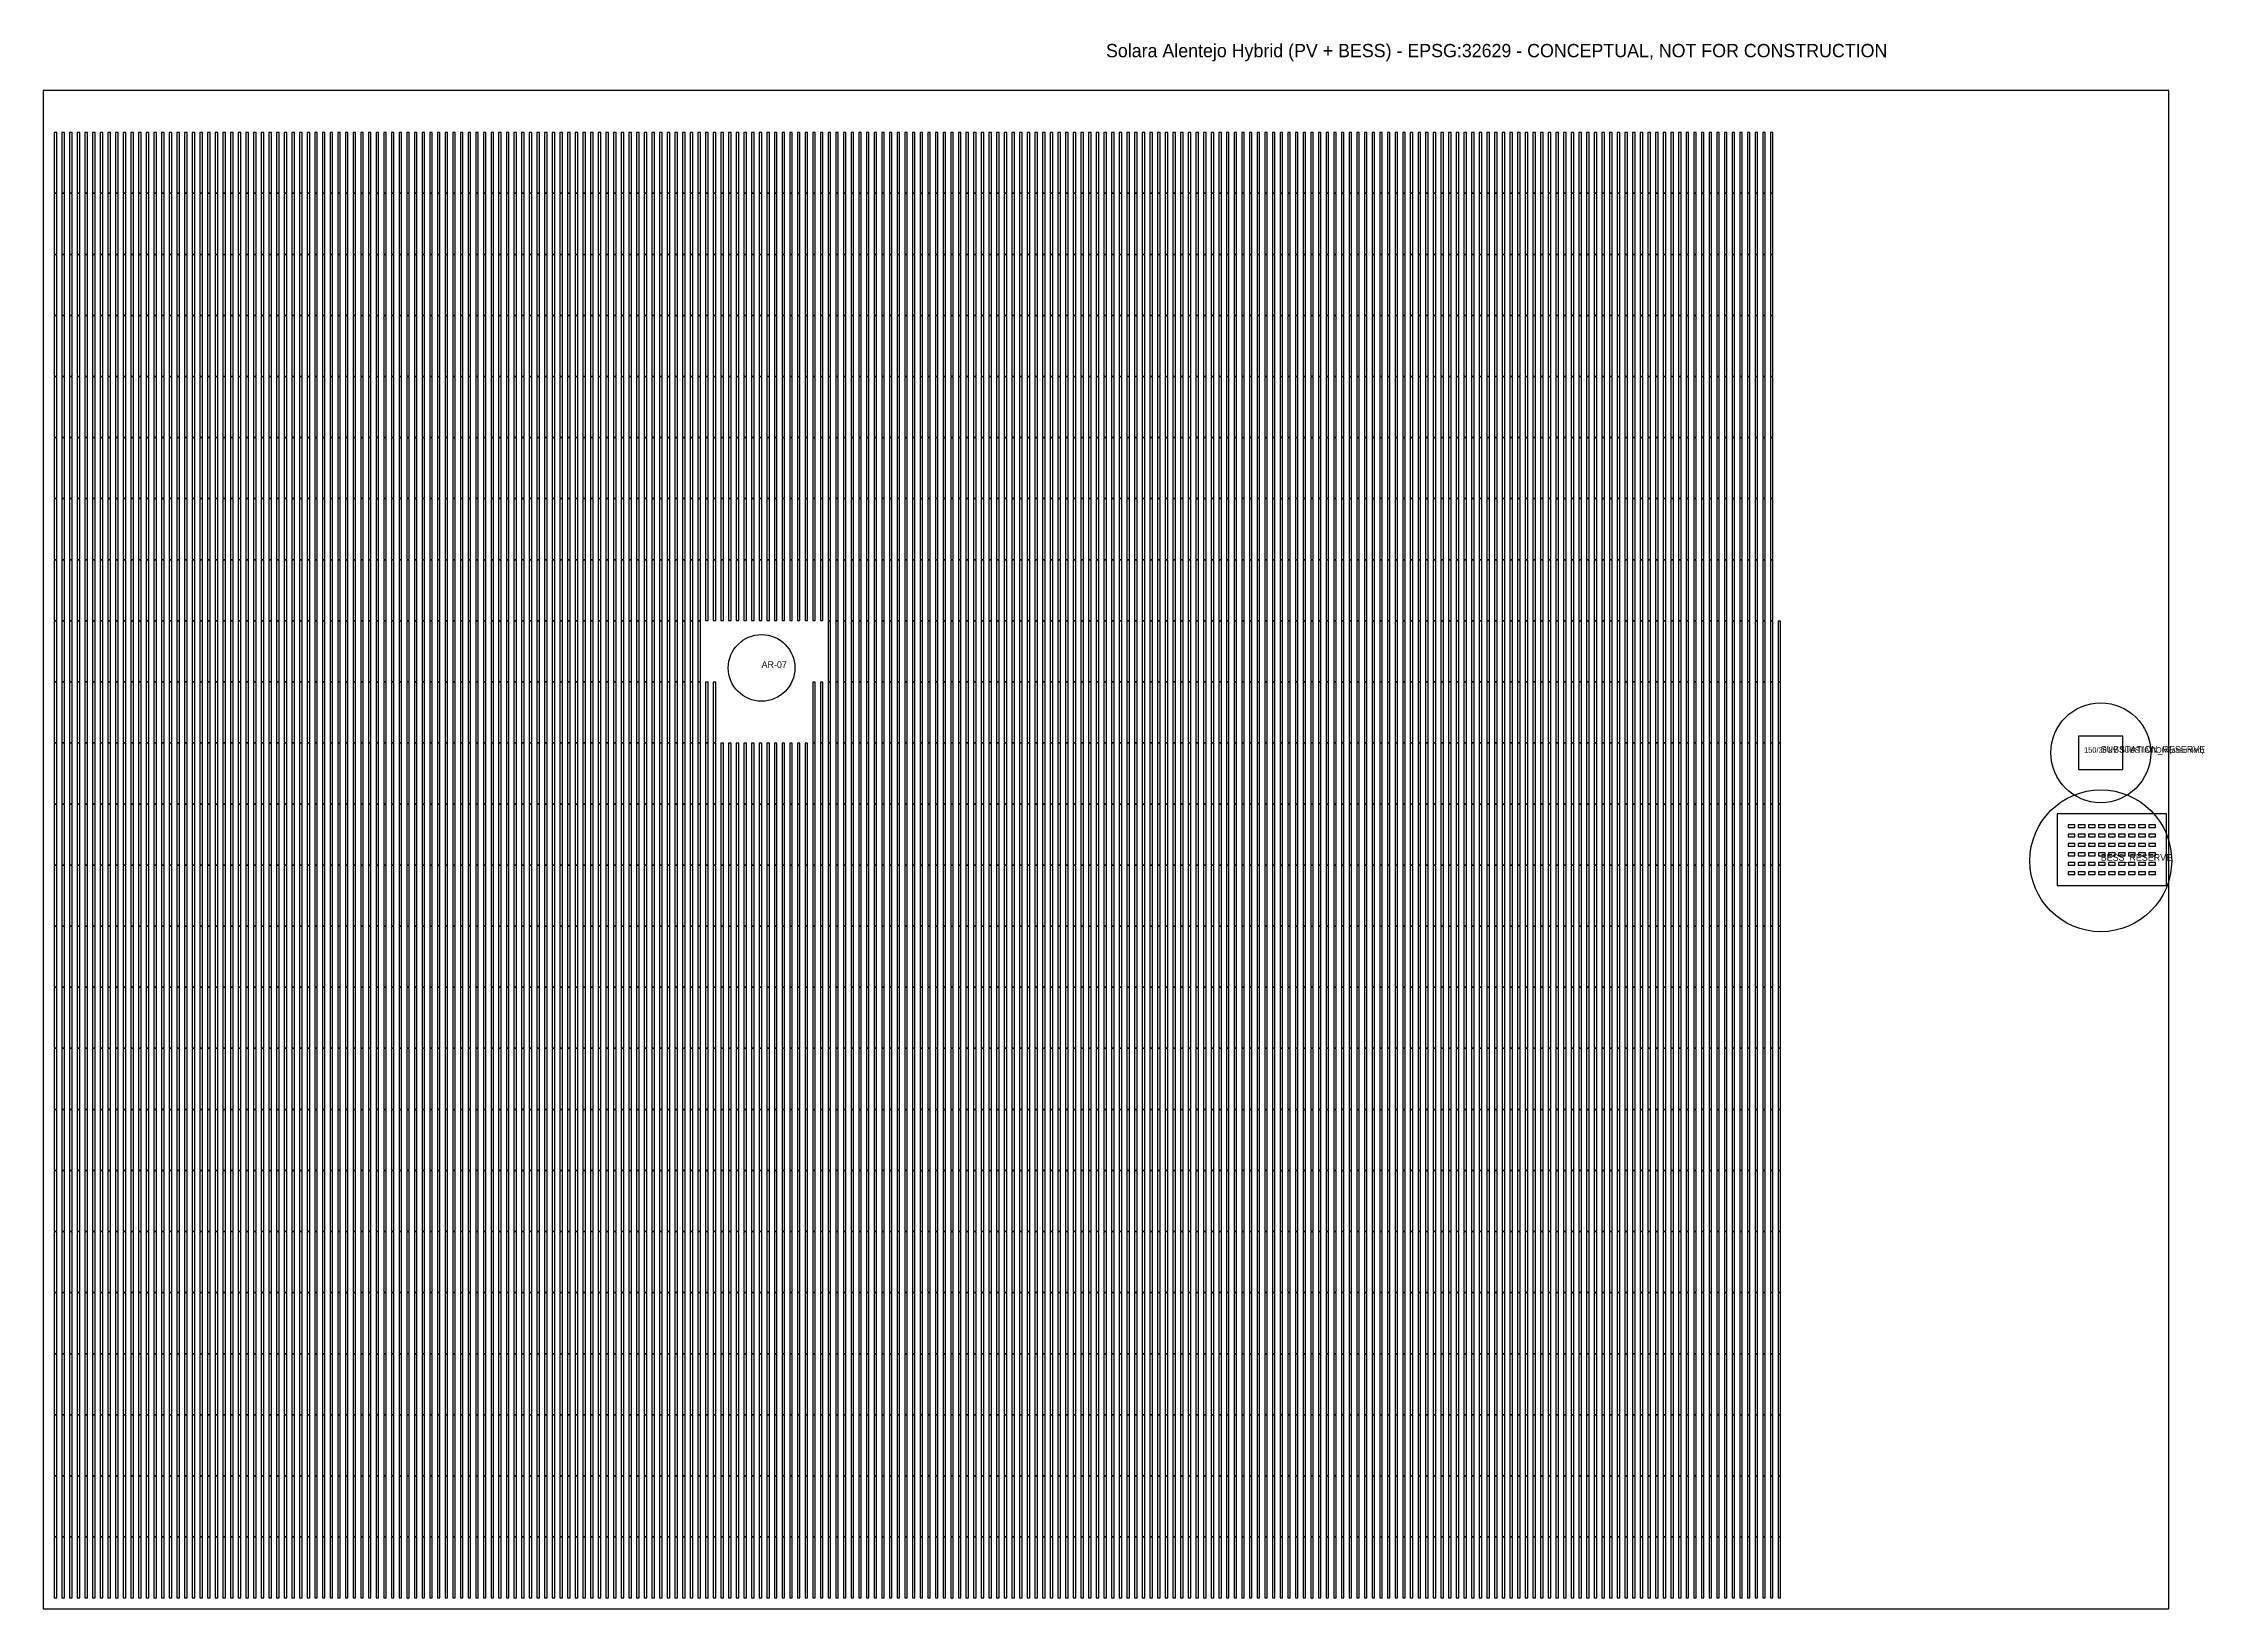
# Model space of a CAD drawing. Header units: metres. Extents: x 570524 to 572472, y 4163279 to 4164690.
import ezdxf

# ---------------------------------------------------------------- set-up
doc = ezdxf.new("R2010")
doc.units = ezdxf.units.M

msp = doc.modelspace()

# ---------------------------------------------------------------- texts
at = {"layer": 'TEXT'}
for s, height, p in [('Solara Alentejo Hybrid (PV + BESS) - EPSG:32629 - CONCEPTUAL, NOT FOR CONSTRUCTION', 12, (571481.84, 4164677.038)), ('AR-07', 6, (571171.53, 4164126.8)), ('150/30 kV SUBSTATION (assumed)', 5, (572363.17, 4164050.36)), ('SUBSTATION_RESERVE', 6, (572378.17, 4164050.36)), ('BESS_RESERVE', 6, (572378.2, 4163953))]:
    msp.add_text(s, height=height, dxfattribs=at).set_placement(p)

# ---------------------------------------------------------------- linework, layer by layer
at = {"layer": 'BESS_COMPOUND'}
for p, q in [((572437.442, 4163995.357), (572338.902, 4163995.357)), ((572338.902, 4163995.357), (572338.902, 4163930.717)), ((572437.442, 4163930.717), (572437.442, 4163995.357)), ((572338.902, 4163930.717), (572437.442, 4163930.717))]:
    msp.add_line(p, q, dxfattribs=at)
at = {"layer": 'BESS_CONTAINER'}
for p, q in [((572354.96, 4163985.36), (572348.9, 4163985.36)), ((572348.9, 4163985.36), (572348.9, 4163982.92)), ((572354.96, 4163982.92), (572354.96, 4163985.36)), ((572364.02, 4163985.36), (572357.96, 4163985.36)), ((572357.96, 4163985.36), (572357.96, 4163982.92)), ((572364.02, 4163982.92), (572364.02, 4163985.36)), ((572373.08, 4163985.36), (572367.02, 4163985.36)), ((572367.02, 4163985.36), (572367.02, 4163982.92)), ((572373.08, 4163982.92), (572373.08, 4163985.36)), ((572382.14, 4163985.36), (572376.08, 4163985.36)), ((572376.08, 4163985.36), (572376.08, 4163982.92)), ((572382.14, 4163982.92), (572382.14, 4163985.36)), ((572391.2, 4163985.36), (572385.14, 4163985.36)), ((572385.14, 4163985.36), (572385.14, 4163982.92)), ((572391.2, 4163982.92), (572391.2, 4163985.36)), ((572400.26, 4163985.36), (572394.2, 4163985.36)), ((572394.2, 4163985.36), (572394.2, 4163982.92)), ((572400.26, 4163982.92), (572400.26, 4163985.36)), ((572409.32, 4163985.36), (572403.26, 4163985.36)), ((572403.26, 4163985.36), (572403.26, 4163982.92)), ((572409.32, 4163982.92), (572409.32, 4163985.36)), ((572418.38, 4163985.36), (572412.32, 4163985.36)), ((572412.32, 4163985.36), (572412.32, 4163982.92)), ((572418.38, 4163982.92), (572418.38, 4163985.36)), ((572427.44, 4163985.36), (572421.38, 4163985.36)), ((572421.38, 4163985.36), (572421.38, 4163982.92)), ((572427.44, 4163982.92), (572427.44, 4163985.36)), ((572348.9, 4163982.92), (572354.96, 4163982.92)), ((572354.96, 4163976.92), (572348.9, 4163976.92)), ((572348.9, 4163976.92), (572348.9, 4163974.48)), ((572348.9, 4163974.48), (572354.96, 4163974.48)), ((572354.96, 4163968.48), (572348.9, 4163968.48)), ((572348.9, 4163968.48), (572348.9, 4163966.04)), ((572348.9, 4163966.04), (572354.96, 4163966.04)), ((572354.96, 4163974.48), (572354.96, 4163976.92)), ((572354.96, 4163966.04), (572354.96, 4163968.48)), ((572357.96, 4163982.92), (572364.02, 4163982.92)), ((572364.02, 4163976.92), (572357.96, 4163976.92)), ((572357.96, 4163976.92), (572357.96, 4163974.48)), ((572357.96, 4163974.48), (572364.02, 4163974.48)), ((572364.02, 4163968.48), (572357.96, 4163968.48)), ((572357.96, 4163968.48), (572357.96, 4163966.04)), ((572357.96, 4163966.04), (572364.02, 4163966.04)), ((572364.02, 4163974.48), (572364.02, 4163976.92)), ((572364.02, 4163966.04), (572364.02, 4163968.48)), ((572367.02, 4163982.92), (572373.08, 4163982.92)), ((572373.08, 4163976.92), (572367.02, 4163976.92)), ((572367.02, 4163976.92), (572367.02, 4163974.48)), ((572367.02, 4163974.48), (572373.08, 4163974.48)), ((572373.08, 4163968.48), (572367.02, 4163968.48)), ((572367.02, 4163968.48), (572367.02, 4163966.04)), ((572367.02, 4163966.04), (572373.08, 4163966.04)), ((572373.08, 4163974.48), (572373.08, 4163976.92)), ((572373.08, 4163966.04), (572373.08, 4163968.48)), ((572376.08, 4163982.92), (572382.14, 4163982.92)), ((572382.14, 4163976.92), (572376.08, 4163976.92)), ((572376.08, 4163976.92), (572376.08, 4163974.48)), ((572376.08, 4163974.48), (572382.14, 4163974.48)), ((572382.14, 4163968.48), (572376.08, 4163968.48)), ((572376.08, 4163968.48), (572376.08, 4163966.04)), ((572376.08, 4163966.04), (572382.14, 4163966.04)), ((572382.14, 4163974.48), (572382.14, 4163976.92)), ((572382.14, 4163966.04), (572382.14, 4163968.48)), ((572385.14, 4163982.92), (572391.2, 4163982.92)), ((572391.2, 4163976.92), (572385.14, 4163976.92)), ((572385.14, 4163976.92), (572385.14, 4163974.48)), ((572385.14, 4163974.48), (572391.2, 4163974.48)), ((572391.2, 4163968.48), (572385.14, 4163968.48)), ((572385.14, 4163968.48), (572385.14, 4163966.04)), ((572385.14, 4163966.04), (572391.2, 4163966.04)), ((572391.2, 4163974.48), (572391.2, 4163976.92)), ((572391.2, 4163966.04), (572391.2, 4163968.48)), ((572394.2, 4163982.92), (572400.26, 4163982.92)), ((572400.26, 4163976.92), (572394.2, 4163976.92)), ((572394.2, 4163976.92), (572394.2, 4163974.48)), ((572394.2, 4163974.48), (572400.26, 4163974.48)), ((572400.26, 4163968.48), (572394.2, 4163968.48)), ((572394.2, 4163968.48), (572394.2, 4163966.04)), ((572394.2, 4163966.04), (572400.26, 4163966.04)), ((572400.26, 4163974.48), (572400.26, 4163976.92)), ((572400.26, 4163966.04), (572400.26, 4163968.48)), ((572403.26, 4163982.92), (572409.32, 4163982.92)), ((572409.32, 4163976.92), (572403.26, 4163976.92)), ((572403.26, 4163976.92), (572403.26, 4163974.48)), ((572403.26, 4163974.48), (572409.32, 4163974.48)), ((572409.32, 4163968.48), (572403.26, 4163968.48)), ((572403.26, 4163968.48), (572403.26, 4163966.04)), ((572403.26, 4163966.04), (572409.32, 4163966.04)), ((572409.32, 4163974.48), (572409.32, 4163976.92)), ((572409.32, 4163966.04), (572409.32, 4163968.48)), ((572412.32, 4163982.92), (572418.38, 4163982.92)), ((572418.38, 4163976.92), (572412.32, 4163976.92)), ((572412.32, 4163976.92), (572412.32, 4163974.48)), ((572412.32, 4163974.48), (572418.38, 4163974.48)), ((572418.38, 4163968.48), (572412.32, 4163968.48)), ((572412.32, 4163968.48), (572412.32, 4163966.04)), ((572412.32, 4163966.04), (572418.38, 4163966.04)), ((572418.38, 4163974.48), (572418.38, 4163976.92)), ((572418.38, 4163966.04), (572418.38, 4163968.48)), ((572421.38, 4163982.92), (572427.44, 4163982.92)), ((572427.44, 4163976.92), (572421.38, 4163976.92)), ((572421.38, 4163976.92), (572421.38, 4163974.48)), ((572421.38, 4163974.48), (572427.44, 4163974.48)), ((572427.44, 4163968.48), (572421.38, 4163968.48)), ((572421.38, 4163968.48), (572421.38, 4163966.04)), ((572421.38, 4163966.04), (572427.44, 4163966.04)), ((572427.44, 4163974.48), (572427.44, 4163976.92)), ((572427.44, 4163966.04), (572427.44, 4163968.48)), ((572354.96, 4163960.04), (572348.9, 4163960.04)), ((572348.9, 4163960.04), (572348.9, 4163957.6)), ((572348.9, 4163957.6), (572354.96, 4163957.6)), ((572354.96, 4163951.6), (572348.9, 4163951.6)), ((572348.9, 4163951.6), (572348.9, 4163949.16)), ((572348.9, 4163949.16), (572354.96, 4163949.16)), ((572354.96, 4163957.6), (572354.96, 4163960.04)), ((572354.96, 4163949.16), (572354.96, 4163951.6)), ((572364.02, 4163960.04), (572357.96, 4163960.04)), ((572357.96, 4163960.04), (572357.96, 4163957.6)), ((572357.96, 4163957.6), (572364.02, 4163957.6)), ((572364.02, 4163951.6), (572357.96, 4163951.6)), ((572357.96, 4163951.6), (572357.96, 4163949.16)), ((572357.96, 4163949.16), (572364.02, 4163949.16)), ((572364.02, 4163957.6), (572364.02, 4163960.04)), ((572364.02, 4163949.16), (572364.02, 4163951.6)), ((572373.08, 4163960.04), (572367.02, 4163960.04)), ((572367.02, 4163960.04), (572367.02, 4163957.6)), ((572367.02, 4163957.6), (572373.08, 4163957.6)), ((572373.08, 4163951.6), (572367.02, 4163951.6)), ((572367.02, 4163951.6), (572367.02, 4163949.16)), ((572367.02, 4163949.16), (572373.08, 4163949.16)), ((572373.08, 4163957.6), (572373.08, 4163960.04)), ((572373.08, 4163949.16), (572373.08, 4163951.6)), ((572382.14, 4163960.04), (572376.08, 4163960.04)), ((572376.08, 4163960.04), (572376.08, 4163957.6)), ((572376.08, 4163957.6), (572382.14, 4163957.6)), ((572382.14, 4163951.6), (572376.08, 4163951.6)), ((572376.08, 4163951.6), (572376.08, 4163949.16)), ((572376.08, 4163949.16), (572382.14, 4163949.16)), ((572382.14, 4163957.6), (572382.14, 4163960.04)), ((572382.14, 4163949.16), (572382.14, 4163951.6)), ((572391.2, 4163960.04), (572385.14, 4163960.04)), ((572385.14, 4163960.04), (572385.14, 4163957.6)), ((572385.14, 4163957.6), (572391.2, 4163957.6)), ((572391.2, 4163951.6), (572385.14, 4163951.6)), ((572385.14, 4163951.6), (572385.14, 4163949.16)), ((572385.14, 4163949.16), (572391.2, 4163949.16)), ((572391.2, 4163957.6), (572391.2, 4163960.04)), ((572391.2, 4163949.16), (572391.2, 4163951.6)), ((572400.26, 4163960.04), (572394.2, 4163960.04)), ((572394.2, 4163960.04), (572394.2, 4163957.6)), ((572394.2, 4163957.6), (572400.26, 4163957.6)), ((572400.26, 4163951.6), (572394.2, 4163951.6)), ((572394.2, 4163951.6), (572394.2, 4163949.16)), ((572394.2, 4163949.16), (572400.26, 4163949.16)), ((572400.26, 4163957.6), (572400.26, 4163960.04)), ((572400.26, 4163949.16), (572400.26, 4163951.6)), ((572409.32, 4163960.04), (572403.26, 4163960.04)), ((572403.26, 4163960.04), (572403.26, 4163957.6)), ((572403.26, 4163957.6), (572409.32, 4163957.6)), ((572409.32, 4163951.6), (572403.26, 4163951.6)), ((572403.26, 4163951.6), (572403.26, 4163949.16)), ((572403.26, 4163949.16), (572409.32, 4163949.16)), ((572409.32, 4163957.6), (572409.32, 4163960.04)), ((572409.32, 4163949.16), (572409.32, 4163951.6)), ((572418.38, 4163960.04), (572412.32, 4163960.04)), ((572412.32, 4163960.04), (572412.32, 4163957.6)), ((572412.32, 4163957.6), (572418.38, 4163957.6)), ((572418.38, 4163951.6), (572412.32, 4163951.6)), ((572412.32, 4163951.6), (572412.32, 4163949.16)), ((572412.32, 4163949.16), (572418.38, 4163949.16)), ((572418.38, 4163957.6), (572418.38, 4163960.04)), ((572418.38, 4163949.16), (572418.38, 4163951.6)), ((572427.44, 4163960.04), (572421.38, 4163960.04)), ((572421.38, 4163960.04), (572421.38, 4163957.6)), ((572421.38, 4163957.6), (572427.44, 4163957.6)), ((572427.44, 4163951.6), (572421.38, 4163951.6)), ((572421.38, 4163951.6), (572421.38, 4163949.16)), ((572421.38, 4163949.16), (572427.44, 4163949.16)), ((572427.44, 4163957.6), (572427.44, 4163960.04)), ((572427.44, 4163949.16), (572427.44, 4163951.6)), ((572354.96, 4163943.16), (572348.9, 4163943.16)), ((572348.9, 4163943.16), (572348.9, 4163940.72)), ((572348.9, 4163940.72), (572354.96, 4163940.72)), ((572354.96, 4163940.72), (572354.96, 4163943.16)), ((572364.02, 4163943.16), (572357.96, 4163943.16)), ((572357.96, 4163943.16), (572357.96, 4163940.72)), ((572357.96, 4163940.72), (572364.02, 4163940.72)), ((572364.02, 4163940.72), (572364.02, 4163943.16)), ((572373.08, 4163943.16), (572367.02, 4163943.16)), ((572367.02, 4163943.16), (572367.02, 4163940.72)), ((572367.02, 4163940.72), (572373.08, 4163940.72)), ((572373.08, 4163940.72), (572373.08, 4163943.16)), ((572382.14, 4163943.16), (572376.08, 4163943.16)), ((572376.08, 4163943.16), (572376.08, 4163940.72)), ((572376.08, 4163940.72), (572382.14, 4163940.72)), ((572382.14, 4163940.72), (572382.14, 4163943.16)), ((572391.2, 4163943.16), (572385.14, 4163943.16)), ((572385.14, 4163943.16), (572385.14, 4163940.72)), ((572385.14, 4163940.72), (572391.2, 4163940.72)), ((572391.2, 4163940.72), (572391.2, 4163943.16)), ((572400.26, 4163943.16), (572394.2, 4163943.16)), ((572394.2, 4163943.16), (572394.2, 4163940.72)), ((572394.2, 4163940.72), (572400.26, 4163940.72)), ((572400.26, 4163940.72), (572400.26, 4163943.16)), ((572409.32, 4163943.16), (572403.26, 4163943.16)), ((572403.26, 4163943.16), (572403.26, 4163940.72)), ((572403.26, 4163940.72), (572409.32, 4163940.72)), ((572409.32, 4163940.72), (572409.32, 4163943.16)), ((572418.38, 4163943.16), (572412.32, 4163943.16)), ((572412.32, 4163943.16), (572412.32, 4163940.72)), ((572412.32, 4163940.72), (572418.38, 4163940.72)), ((572418.38, 4163940.72), (572418.38, 4163943.16)), ((572427.44, 4163943.16), (572421.38, 4163943.16)), ((572421.38, 4163943.16), (572421.38, 4163940.72)), ((572421.38, 4163940.72), (572427.44, 4163940.72)), ((572427.44, 4163940.72), (572427.44, 4163943.16))]:
    msp.add_line(p, q, dxfattribs=at)
at = {"layer": 'BOUNDARY'}
for p, q in [((572439.442, 4164647.038), (570524.239, 4164647.038)), ((570524.239, 4164647.038), (570524.239, 4163279.036)), ((572439.442, 4163279.036), (572439.442, 4164647.038)), ((570524.239, 4163279.036), (572439.442, 4163279.036))]:
    msp.add_line(p, q, dxfattribs=at)
at = {"layer": 'EXCLUSION'}
for centre, radius in [((571171.53, 4164126.8), 30), ((572378.17, 4164050.36), 45), ((572378.2, 4163953), 63.9)]:
    msp.add_circle(centre, radius, dxfattribs=at)
at = {"layer": 'PV_TABLE'}
for p, q in [((570536.519, 4164609.205), (570534.241, 4164609.205)), ((570534.241, 4164609.205), (570534.241, 4164554.775)), ((570536.519, 4164554.775), (570536.519, 4164609.205)), ((570543.419, 4164609.205), (570541.141, 4164609.205)), ((570541.141, 4164609.205), (570541.141, 4164554.775)), ((570543.419, 4164554.775), (570543.419, 4164609.205)), ((570550.319, 4164609.205), (570548.041, 4164609.205)), ((570548.041, 4164609.205), (570548.041, 4164554.775)), ((570550.319, 4164554.775), (570550.319, 4164609.205)), ((570557.229, 4164609.205), (570554.951, 4164609.205)), ((570554.951, 4164609.205), (570554.951, 4164554.775)), ((570557.229, 4164554.775), (570557.229, 4164609.205)), ((570564.129, 4164609.205), (570561.851, 4164609.205)), ((570561.851, 4164609.205), (570561.851, 4164554.775)), ((570564.129, 4164554.775), (570564.129, 4164609.205)), ((570571.029, 4164609.205), (570568.751, 4164609.205)), ((570568.751, 4164609.205), (570568.751, 4164554.775)), ((570571.029, 4164554.775), (570571.029, 4164609.205)), ((570577.939, 4164609.205), (570575.661, 4164609.205)), ((570575.661, 4164609.205), (570575.661, 4164554.775)), ((570577.939, 4164554.775), (570577.939, 4164609.205)), ((570584.839, 4164609.205), (570582.561, 4164609.205)), ((570582.561, 4164609.205), (570582.561, 4164554.775)), ((570584.839, 4164554.775), (570584.839, 4164609.205)), ((570591.739, 4164609.205), (570589.461, 4164609.205)), ((570589.461, 4164609.205), (570589.461, 4164554.775)), ((570591.739, 4164554.775), (570591.739, 4164609.205)), ((570598.649, 4164609.205), (570596.371, 4164609.205)), ((570596.371, 4164609.205), (570596.371, 4164554.775)), ((570598.649, 4164554.775), (570598.649, 4164609.205)), ((570605.549, 4164609.205), (570603.271, 4164609.205)), ((570603.271, 4164609.205), (570603.271, 4164554.775)), ((570605.549, 4164554.775), (570605.549, 4164609.205)), ((570612.449, 4164609.205), (570610.171, 4164609.205)), ((570610.171, 4164609.205), (570610.171, 4164554.775)), ((570612.449, 4164554.775), (570612.449, 4164609.205)), ((570619.349, 4164609.205), (570617.071, 4164609.205)), ((570617.071, 4164609.205), (570617.071, 4164554.775)), ((570619.349, 4164554.775), (570619.349, 4164609.205)), ((570626.259, 4164609.205), (570623.981, 4164609.205)), ((570623.981, 4164609.205), (570623.981, 4164554.775)), ((570626.259, 4164554.775), (570626.259, 4164609.205)), ((570633.159, 4164609.205), (570630.881, 4164609.205)), ((570630.881, 4164609.205), (570630.881, 4164554.775)), ((570633.159, 4164554.775), (570633.159, 4164609.205)), ((570640.059, 4164609.205), (570637.781, 4164609.205)), ((570637.781, 4164609.205), (570637.781, 4164554.775)), ((570640.059, 4164554.775), (570640.059, 4164609.205)), ((570646.969, 4164609.205), (570644.691, 4164609.205)), ((570644.691, 4164609.205), (570644.691, 4164554.775)), ((570646.969, 4164554.775), (570646.969, 4164609.205)), ((570653.869, 4164609.205), (570651.591, 4164609.205)), ((570651.591, 4164609.205), (570651.591, 4164554.775)), ((570653.869, 4164554.775), (570653.869, 4164609.205)), ((570660.769, 4164609.205), (570658.491, 4164609.205)), ((570658.491, 4164609.205), (570658.491, 4164554.775)), ((570660.769, 4164554.775), (570660.769, 4164609.205)), ((570667.679, 4164609.205), (570665.401, 4164609.205)), ((570665.401, 4164609.205), (570665.401, 4164554.775)), ((570667.679, 4164554.775), (570667.679, 4164609.205)), ((570674.579, 4164609.205), (570672.301, 4164609.205)), ((570672.301, 4164609.205), (570672.301, 4164554.775)), ((570674.579, 4164554.775), (570674.579, 4164609.205)), ((570681.479, 4164609.205), (570679.201, 4164609.205)), ((570679.201, 4164609.205), (570679.201, 4164554.775)), ((570681.479, 4164554.775), (570681.479, 4164609.205)), ((570688.379, 4164609.205), (570686.101, 4164609.205)), ((570686.101, 4164609.205), (570686.101, 4164554.775)), ((570688.379, 4164554.775), (570688.379, 4164609.205)), ((570695.289, 4164609.205), (570693.011, 4164609.205)), ((570693.011, 4164609.205), (570693.011, 4164554.775)), ((570695.289, 4164554.775), (570695.289, 4164609.205)), ((570702.189, 4164609.205), (570699.911, 4164609.205)), ((570699.911, 4164609.205), (570699.911, 4164554.775)), ((570702.189, 4164554.775), (570702.189, 4164609.205)), ((570709.089, 4164609.205), (570706.811, 4164609.205)), ((570706.811, 4164609.205), (570706.811, 4164554.775)), ((570709.089, 4164554.775), (570709.089, 4164609.205)), ((570715.999, 4164609.205), (570713.721, 4164609.205)), ((570713.721, 4164609.205), (570713.721, 4164554.775)), ((570715.999, 4164554.775), (570715.999, 4164609.205)), ((570722.899, 4164609.205), (570720.621, 4164609.205)), ((570720.621, 4164609.205), (570720.621, 4164554.775)), ((570722.899, 4164554.775), (570722.899, 4164609.205)), ((570729.799, 4164609.205), (570727.521, 4164609.205)), ((570727.521, 4164609.205), (570727.521, 4164554.775)), ((570729.799, 4164554.775), (570729.799, 4164609.205)), ((570736.709, 4164609.205), (570734.431, 4164609.205)), ((570734.431, 4164609.205), (570734.431, 4164554.775)), ((570736.709, 4164554.775), (570736.709, 4164609.205)), ((570743.609, 4164609.205), (570741.331, 4164609.205)), ((570741.331, 4164609.205), (570741.331, 4164554.775)), ((570743.609, 4164554.775), (570743.609, 4164609.205)), ((570750.509, 4164609.205), (570748.231, 4164609.205)), ((570748.231, 4164609.205), (570748.231, 4164554.775)), ((570750.509, 4164554.775), (570750.509, 4164609.205)), ((570757.409, 4164609.205), (570755.131, 4164609.205)), ((570755.131, 4164609.205), (570755.131, 4164554.775)), ((570757.409, 4164554.775), (570757.409, 4164609.205)), ((570764.319, 4164609.205), (570762.041, 4164609.205)), ((570762.041, 4164609.205), (570762.041, 4164554.775)), ((570764.319, 4164554.775), (570764.319, 4164609.205)), ((570771.219, 4164609.205), (570768.941, 4164609.205)), ((570768.941, 4164609.205), (570768.941, 4164554.775)), ((570771.219, 4164554.775), (570771.219, 4164609.205)), ((570778.119, 4164609.205), (570775.841, 4164609.205)), ((570775.841, 4164609.205), (570775.841, 4164554.775)), ((570778.119, 4164554.775), (570778.119, 4164609.205)), ((570785.029, 4164609.205), (570782.751, 4164609.205)), ((570782.751, 4164609.205), (570782.751, 4164554.775)), ((570785.029, 4164554.775), (570785.029, 4164609.205)), ((570791.929, 4164609.205), (570789.651, 4164609.205)), ((570789.651, 4164609.205), (570789.651, 4164554.775)), ((570791.929, 4164554.775), (570791.929, 4164609.205)), ((570798.829, 4164609.205), (570796.551, 4164609.205)), ((570796.551, 4164609.205), (570796.551, 4164554.775)), ((570798.829, 4164554.775), (570798.829, 4164609.205)), ((570805.739, 4164609.205), (570803.461, 4164609.205)), ((570803.461, 4164609.205), (570803.461, 4164554.775)), ((570805.739, 4164554.775), (570805.739, 4164609.205)), ((570812.639, 4164609.205), (570810.361, 4164609.205)), ((570810.361, 4164609.205), (570810.361, 4164554.775)), ((570812.639, 4164554.775), (570812.639, 4164609.205)), ((570819.539, 4164609.205), (570817.261, 4164609.205)), ((570817.261, 4164609.205), (570817.261, 4164554.775)), ((570819.539, 4164554.775), (570819.539, 4164609.205)), ((570826.449, 4164609.205), (570824.171, 4164609.205)), ((570824.171, 4164609.205), (570824.171, 4164554.775)), ((570826.449, 4164554.775), (570826.449, 4164609.205)), ((570833.349, 4164609.205), (570831.071, 4164609.205)), ((570831.071, 4164609.205), (570831.071, 4164554.775)), ((570833.349, 4164554.775), (570833.349, 4164609.205)), ((570840.249, 4164609.205), (570837.971, 4164609.205)), ((570837.971, 4164609.205), (570837.971, 4164554.775)), ((570840.249, 4164554.775), (570840.249, 4164609.205)), ((570847.149, 4164609.205), (570844.871, 4164609.205)), ((570844.871, 4164609.205), (570844.871, 4164554.775)), ((570847.149, 4164554.775), (570847.149, 4164609.205)), ((570854.059, 4164609.205), (570851.781, 4164609.205)), ((570851.781, 4164609.205), (570851.781, 4164554.775)), ((570854.059, 4164554.775), (570854.059, 4164609.205)), ((570860.959, 4164609.205), (570858.681, 4164609.205)), ((570858.681, 4164609.205), (570858.681, 4164554.775)), ((570860.959, 4164554.775), (570860.959, 4164609.205)), ((570867.859, 4164609.205), (570865.581, 4164609.205)), ((570865.581, 4164609.205), (570865.581, 4164554.775)), ((570867.859, 4164554.775), (570867.859, 4164609.205)), ((570874.769, 4164609.205), (570872.491, 4164609.205)), ((570872.491, 4164609.205), (570872.491, 4164554.775)), ((570874.769, 4164554.775), (570874.769, 4164609.205)), ((570881.669, 4164609.205), (570879.391, 4164609.205)), ((570879.391, 4164609.205), (570879.391, 4164554.775)), ((570881.669, 4164554.775), (570881.669, 4164609.205)), ((570888.569, 4164609.205), (570886.291, 4164609.205)), ((570886.291, 4164609.205), (570886.291, 4164554.775)), ((570888.569, 4164554.775), (570888.569, 4164609.205)), ((570895.479, 4164609.205), (570893.201, 4164609.205)), ((570893.201, 4164609.205), (570893.201, 4164554.775)), ((570895.479, 4164554.775), (570895.479, 4164609.205)), ((570902.379, 4164609.205), (570900.101, 4164609.205)), ((570900.101, 4164609.205), (570900.101, 4164554.775)), ((570902.379, 4164554.775), (570902.379, 4164609.205)), ((570909.279, 4164609.205), (570907.001, 4164609.205)), ((570907.001, 4164609.205), (570907.001, 4164554.775)), ((570909.279, 4164554.775), (570909.279, 4164609.205)), ((570916.179, 4164609.205), (570913.901, 4164609.205)), ((570913.901, 4164609.205), (570913.901, 4164554.775)), ((570916.179, 4164554.775), (570916.179, 4164609.205)), ((570923.089, 4164609.205), (570920.811, 4164609.205)), ((570920.811, 4164609.205), (570920.811, 4164554.775)), ((570923.089, 4164554.775), (570923.089, 4164609.205)), ((570929.989, 4164609.205), (570927.711, 4164609.205)), ((570927.711, 4164609.205), (570927.711, 4164554.775)), ((570929.989, 4164554.775), (570929.989, 4164609.205)), ((570936.889, 4164609.205), (570934.611, 4164609.205)), ((570934.611, 4164609.205), (570934.611, 4164554.775)), ((570936.889, 4164554.775), (570936.889, 4164609.205)), ((570943.799, 4164609.205), (570941.521, 4164609.205)), ((570941.521, 4164609.205), (570941.521, 4164554.775)), ((570943.799, 4164554.775), (570943.799, 4164609.205)), ((570950.699, 4164609.205), (570948.421, 4164609.205)), ((570948.421, 4164609.205), (570948.421, 4164554.775)), ((570950.699, 4164554.775), (570950.699, 4164609.205)), ((570957.599, 4164609.205), (570955.321, 4164609.205)), ((570955.321, 4164609.205), (570955.321, 4164554.775)), ((570957.599, 4164554.775), (570957.599, 4164609.205)), ((570964.509, 4164609.205), (570962.231, 4164609.205)), ((570962.231, 4164609.205), (570962.231, 4164554.775)), ((570964.509, 4164554.775), (570964.509, 4164609.205)), ((570971.409, 4164609.205), (570969.131, 4164609.205)), ((570969.131, 4164609.205), (570969.131, 4164554.775)), ((570971.409, 4164554.775), (570971.409, 4164609.205)), ((570978.309, 4164609.205), (570976.031, 4164609.205)), ((570976.031, 4164609.205), (570976.031, 4164554.775)), ((570978.309, 4164554.775), (570978.309, 4164609.205)), ((570985.209, 4164609.205), (570982.931, 4164609.205)), ((570982.931, 4164609.205), (570982.931, 4164554.775)), ((570985.209, 4164554.775), (570985.209, 4164609.205)), ((570992.119, 4164609.205), (570989.841, 4164609.205)), ((570989.841, 4164609.205), (570989.841, 4164554.775)), ((570992.119, 4164554.775), (570992.119, 4164609.205)), ((570999.019, 4164609.205), (570996.741, 4164609.205)), ((570996.741, 4164609.205), (570996.741, 4164554.775)), ((570999.019, 4164554.775), (570999.019, 4164609.205)), ((571005.919, 4164609.205), (571003.641, 4164609.205)), ((571003.641, 4164609.205), (571003.641, 4164554.775)), ((571005.919, 4164554.775), (571005.919, 4164609.205)), ((571012.829, 4164609.205), (571010.551, 4164609.205)), ((571010.551, 4164609.205), (571010.551, 4164554.775)), ((571012.829, 4164554.775), (571012.829, 4164609.205)), ((571019.729, 4164609.205), (571017.451, 4164609.205)), ((571017.451, 4164609.205), (571017.451, 4164554.775)), ((571019.729, 4164554.775), (571019.729, 4164609.205)), ((571026.629, 4164609.205), (571024.351, 4164609.205)), ((571024.351, 4164609.205), (571024.351, 4164554.775)), ((571026.629, 4164554.775), (571026.629, 4164609.205)), ((571033.539, 4164609.205), (571031.261, 4164609.205)), ((571031.261, 4164609.205), (571031.261, 4164554.775)), ((571033.539, 4164554.775), (571033.539, 4164609.205)), ((571040.439, 4164609.205), (571038.161, 4164609.205)), ((571038.161, 4164609.205), (571038.161, 4164554.775)), ((571040.439, 4164554.775), (571040.439, 4164609.205)), ((571047.339, 4164609.205), (571045.061, 4164609.205)), ((571045.061, 4164609.205), (571045.061, 4164554.775)), ((571047.339, 4164554.775), (571047.339, 4164609.205)), ((571054.249, 4164609.205), (571051.971, 4164609.205)), ((571051.971, 4164609.205), (571051.971, 4164554.775)), ((571054.249, 4164554.775), (571054.249, 4164609.205)), ((571061.149, 4164609.205), (571058.871, 4164609.205)), ((571058.871, 4164609.205), (571058.871, 4164554.775)), ((571061.149, 4164554.775), (571061.149, 4164609.205)), ((571068.049, 4164609.205), (571065.771, 4164609.205)), ((571065.771, 4164609.205), (571065.771, 4164554.775)), ((571068.049, 4164554.775), (571068.049, 4164609.205)), ((571074.949, 4164609.205), (571072.671, 4164609.205)), ((571072.671, 4164609.205), (571072.671, 4164554.775)), ((571074.949, 4164554.775), (571074.949, 4164609.205)), ((571081.859, 4164609.205), (571079.581, 4164609.205)), ((571079.581, 4164609.205), (571079.581, 4164554.775)), ((571081.859, 4164554.775), (571081.859, 4164609.205)), ((571088.759, 4164609.205), (571086.481, 4164609.205)), ((571086.481, 4164609.205), (571086.481, 4164554.775)), ((571088.759, 4164554.775), (571088.759, 4164609.205)), ((571095.659, 4164609.205), (571093.381, 4164609.205)), ((571093.381, 4164609.205), (571093.381, 4164554.775)), ((571095.659, 4164554.775), (571095.659, 4164609.205)), ((571102.569, 4164609.205), (571100.291, 4164609.205)), ((571100.291, 4164609.205), (571100.291, 4164554.775)), ((571102.569, 4164554.775), (571102.569, 4164609.205)), ((571109.469, 4164609.205), (571107.191, 4164609.205)), ((571107.191, 4164609.205), (571107.191, 4164554.775)), ((571109.469, 4164554.775), (571109.469, 4164609.205)), ((571116.369, 4164609.205), (571114.091, 4164609.205)), ((571114.091, 4164609.205), (571114.091, 4164554.775)), ((571116.369, 4164554.775), (571116.369, 4164609.205)), ((571123.279, 4164609.205), (571121.001, 4164609.205)), ((571121.001, 4164609.205), (571121.001, 4164554.775)), ((571123.279, 4164554.775), (571123.279, 4164609.205)), ((571130.179, 4164609.205), (571127.901, 4164609.205)), ((571127.901, 4164609.205), (571127.901, 4164554.775)), ((571130.179, 4164554.775), (571130.179, 4164609.205)), ((571137.079, 4164609.205), (571134.801, 4164609.205)), ((571134.801, 4164609.205), (571134.801, 4164554.775)), ((571137.079, 4164554.775), (571137.079, 4164609.205)), ((571143.979, 4164609.205), (571141.701, 4164609.205)), ((571141.701, 4164609.205), (571141.701, 4164554.775)), ((571143.979, 4164554.775), (571143.979, 4164609.205)), ((571150.889, 4164609.205), (571148.611, 4164609.205)), ((571148.611, 4164609.205), (571148.611, 4164554.775)), ((571150.889, 4164554.775), (571150.889, 4164609.205)), ((571157.789, 4164609.205), (571155.511, 4164609.205)), ((571155.511, 4164609.205), (571155.511, 4164554.775)), ((571157.789, 4164554.775), (571157.789, 4164609.205)), ((571164.689, 4164609.205), (571162.411, 4164609.205)), ((571162.411, 4164609.205), (571162.411, 4164554.775)), ((571164.689, 4164554.775), (571164.689, 4164609.205)), ((571171.599, 4164609.205), (571169.321, 4164609.205)), ((571169.321, 4164609.205), (571169.321, 4164554.775)), ((571171.599, 4164554.775), (571171.599, 4164609.205)), ((571178.499, 4164609.205), (571176.221, 4164609.205)), ((571176.221, 4164609.205), (571176.221, 4164554.775)), ((571178.499, 4164554.775), (571178.499, 4164609.205)), ((571185.399, 4164609.205), (571183.121, 4164609.205)), ((571183.121, 4164609.205), (571183.121, 4164554.775)), ((571185.399, 4164554.775), (571185.399, 4164609.205)), ((571192.309, 4164609.205), (571190.031, 4164609.205)), ((571190.031, 4164609.205), (571190.031, 4164554.775)), ((571192.309, 4164554.775), (571192.309, 4164609.205)), ((571199.209, 4164609.205), (571196.931, 4164609.205)), ((571196.931, 4164609.205), (571196.931, 4164554.775)), ((571199.209, 4164554.775), (571199.209, 4164609.205)), ((571206.109, 4164609.205), (571203.831, 4164609.205)), ((571203.831, 4164609.205), (571203.831, 4164554.775)), ((571206.109, 4164554.775), (571206.109, 4164609.205)), ((571213.009, 4164609.205), (571210.731, 4164609.205)), ((571210.731, 4164609.205), (571210.731, 4164554.775)), ((571213.009, 4164554.775), (571213.009, 4164609.205)), ((571219.919, 4164609.205), (571217.641, 4164609.205)), ((571217.641, 4164609.205), (571217.641, 4164554.775)), ((571219.919, 4164554.775), (571219.919, 4164609.205)), ((571226.819, 4164609.205), (571224.541, 4164609.205)), ((571224.541, 4164609.205), (571224.541, 4164554.775)), ((571226.819, 4164554.775), (571226.819, 4164609.205)), ((571233.719, 4164609.205), (571231.441, 4164609.205)), ((571231.441, 4164609.205), (571231.441, 4164554.775)), ((571233.719, 4164554.775), (571233.719, 4164609.205)), ((571240.629, 4164609.205), (571238.351, 4164609.205)), ((571238.351, 4164609.205), (571238.351, 4164554.775)), ((571240.629, 4164554.775), (571240.629, 4164609.205)), ((571247.529, 4164609.205), (571245.251, 4164609.205)), ((571245.251, 4164609.205), (571245.251, 4164554.775)), ((571247.529, 4164554.775), (571247.529, 4164609.205)), ((571254.429, 4164609.205), (571252.151, 4164609.205)), ((571252.151, 4164609.205), (571252.151, 4164554.775)), ((571254.429, 4164554.775), (571254.429, 4164609.205)), ((571261.339, 4164609.205), (571259.061, 4164609.205)), ((571259.061, 4164609.205), (571259.061, 4164554.775)), ((571261.339, 4164554.775), (571261.339, 4164609.205)), ((571268.239, 4164609.205), (571265.961, 4164609.205)), ((571265.961, 4164609.205), (571265.961, 4164554.775)), ((571268.239, 4164554.775), (571268.239, 4164609.205)), ((571275.139, 4164609.205), (571272.861, 4164609.205)), ((571272.861, 4164609.205), (571272.861, 4164554.775)), ((571275.139, 4164554.775), (571275.139, 4164609.205)), ((571282.049, 4164609.205), (571279.771, 4164609.205)), ((571279.771, 4164609.205), (571279.771, 4164554.775)), ((571282.049, 4164554.775), (571282.049, 4164609.205)), ((571288.949, 4164609.205), (571286.671, 4164609.205)), ((571286.671, 4164609.205), (571286.671, 4164554.775)), ((571288.949, 4164554.775), (571288.949, 4164609.205)), ((571295.849, 4164609.205), (571293.571, 4164609.205)), ((571293.571, 4164609.205), (571293.571, 4164554.775)), ((571295.849, 4164554.775), (571295.849, 4164609.205)), ((571302.749, 4164609.205), (571300.471, 4164609.205)), ((571300.471, 4164609.205), (571300.471, 4164554.775)), ((571302.749, 4164554.775), (571302.749, 4164609.205)), ((571309.659, 4164609.205), (571307.381, 4164609.205)), ((571307.381, 4164609.205), (571307.381, 4164554.775)), ((571309.659, 4164554.775), (571309.659, 4164609.205)), ((571316.559, 4164609.205), (571314.281, 4164609.205)), ((571314.281, 4164609.205), (571314.281, 4164554.775)), ((571316.559, 4164554.775), (571316.559, 4164609.205)), ((571323.459, 4164609.205), (571321.181, 4164609.205)), ((571321.181, 4164609.205), (571321.181, 4164554.775)), ((571323.459, 4164554.775), (571323.459, 4164609.205)), ((571330.369, 4164609.205), (571328.091, 4164609.205)), ((571328.091, 4164609.205), (571328.091, 4164554.775)), ((571330.369, 4164554.775), (571330.369, 4164609.205)), ((571337.269, 4164609.205), (571334.991, 4164609.205)), ((571334.991, 4164609.205), (571334.991, 4164554.775)), ((571337.269, 4164554.775), (571337.269, 4164609.205)), ((571344.169, 4164609.205), (571341.891, 4164609.205)), ((571341.891, 4164609.205), (571341.891, 4164554.775)), ((571344.169, 4164554.775), (571344.169, 4164609.205)), ((571351.079, 4164609.205), (571348.801, 4164609.205)), ((571348.801, 4164609.205), (571348.801, 4164554.775)), ((571351.079, 4164554.775), (571351.079, 4164609.205)), ((571357.979, 4164609.205), (571355.701, 4164609.205)), ((571355.701, 4164609.205), (571355.701, 4164554.775)), ((571357.979, 4164554.775), (571357.979, 4164609.205)), ((571364.879, 4164609.205), (571362.601, 4164609.205)), ((571362.601, 4164609.205), (571362.601, 4164554.775)), ((571364.879, 4164554.775), (571364.879, 4164609.205)), ((571371.779, 4164609.205), (571369.501, 4164609.205)), ((571369.501, 4164609.205), (571369.501, 4164554.775)), ((571371.779, 4164554.775), (571371.779, 4164609.205)), ((571378.689, 4164609.205), (571376.411, 4164609.205)), ((571376.411, 4164609.205), (571376.411, 4164554.775)), ((571378.689, 4164554.775), (571378.689, 4164609.205)), ((571385.589, 4164609.205), (571383.311, 4164609.205)), ((571383.311, 4164609.205), (571383.311, 4164554.775)), ((571385.589, 4164554.775), (571385.589, 4164609.205)), ((571392.489, 4164609.205), (571390.211, 4164609.205)), ((571390.211, 4164609.205), (571390.211, 4164554.775)), ((571392.489, 4164554.775), (571392.489, 4164609.205)), ((571399.399, 4164609.205), (571397.121, 4164609.205)), ((571397.121, 4164609.205), (571397.121, 4164554.775)), ((571399.399, 4164554.775), (571399.399, 4164609.205)), ((571406.299, 4164609.205), (571404.021, 4164609.205)), ((571404.021, 4164609.205), (571404.021, 4164554.775)), ((571406.299, 4164554.775), (571406.299, 4164609.205)), ((571413.199, 4164609.205), (571410.921, 4164609.205)), ((571410.921, 4164609.205), (571410.921, 4164554.775)), ((571413.199, 4164554.775), (571413.199, 4164609.205)), ((571420.109, 4164609.205), (571417.831, 4164609.205)), ((571417.831, 4164609.205), (571417.831, 4164554.775)), ((571420.109, 4164554.775), (571420.109, 4164609.205)), ((571427.009, 4164609.205), (571424.731, 4164609.205)), ((571424.731, 4164609.205), (571424.731, 4164554.775)), ((571427.009, 4164554.775), (571427.009, 4164609.205)), ((571433.909, 4164609.205), (571431.631, 4164609.205)), ((571431.631, 4164609.205), (571431.631, 4164554.775)), ((571433.909, 4164554.775), (571433.909, 4164609.205)), ((571440.809, 4164609.205), (571438.531, 4164609.205)), ((571438.531, 4164609.205), (571438.531, 4164554.775)), ((571440.809, 4164554.775), (571440.809, 4164609.205)), ((571447.719, 4164609.205), (571445.441, 4164609.205)), ((571445.441, 4164609.205), (571445.441, 4164554.775)), ((571447.719, 4164554.775), (571447.719, 4164609.205)), ((571454.619, 4164609.205), (571452.341, 4164609.205)), ((571452.341, 4164609.205), (571452.341, 4164554.775)), ((571454.619, 4164554.775), (571454.619, 4164609.205)), ((571461.519, 4164609.205), (571459.241, 4164609.205)), ((571459.241, 4164609.205), (571459.241, 4164554.775)), ((571461.519, 4164554.775), (571461.519, 4164609.205)), ((571468.429, 4164609.205), (571466.151, 4164609.205)), ((571466.151, 4164609.205), (571466.151, 4164554.775)), ((571468.429, 4164554.775), (571468.429, 4164609.205)), ((571475.329, 4164609.205), (571473.051, 4164609.205)), ((571473.051, 4164609.205), (571473.051, 4164554.775)), ((571475.329, 4164554.775), (571475.329, 4164609.205)), ((571482.229, 4164609.205), (571479.951, 4164609.205)), ((571479.951, 4164609.205), (571479.951, 4164554.775)), ((571482.229, 4164554.775), (571482.229, 4164609.205)), ((571489.139, 4164609.205), (571486.861, 4164609.205)), ((571486.861, 4164609.205), (571486.861, 4164554.775)), ((571489.139, 4164554.775), (571489.139, 4164609.205)), ((571496.039, 4164609.205), (571493.761, 4164609.205)), ((571493.761, 4164609.205), (571493.761, 4164554.775)), ((571496.039, 4164554.775), (571496.039, 4164609.205)), ((571502.939, 4164609.205), (571500.661, 4164609.205)), ((571500.661, 4164609.205), (571500.661, 4164554.775)), ((571502.939, 4164554.775), (571502.939, 4164609.205)), ((571509.849, 4164609.205), (571507.571, 4164609.205)), ((571507.571, 4164609.205), (571507.571, 4164554.775)), ((571509.849, 4164554.775), (571509.849, 4164609.205)), ((571516.749, 4164609.205), (571514.471, 4164609.205)), ((571514.471, 4164609.205), (571514.471, 4164554.775)), ((571516.749, 4164554.775), (571516.749, 4164609.205)), ((571523.649, 4164609.205), (571521.371, 4164609.205)), ((571521.371, 4164609.205), (571521.371, 4164554.775)), ((571523.649, 4164554.775), (571523.649, 4164609.205)), ((571530.549, 4164609.205), (571528.271, 4164609.205)), ((571528.271, 4164609.205), (571528.271, 4164554.775)), ((571530.549, 4164554.775), (571530.549, 4164609.205)), ((571537.459, 4164609.205), (571535.181, 4164609.205)), ((571535.181, 4164609.205), (571535.181, 4164554.775)), ((571537.459, 4164554.775), (571537.459, 4164609.205)), ((571544.359, 4164609.205), (571542.081, 4164609.205)), ((571542.081, 4164609.205), (571542.081, 4164554.775)), ((571544.359, 4164554.775), (571544.359, 4164609.205)), ((571551.259, 4164609.205), (571548.981, 4164609.205)), ((571548.981, 4164609.205), (571548.981, 4164554.775)), ((571551.259, 4164554.775), (571551.259, 4164609.205)), ((571558.169, 4164609.205), (571555.891, 4164609.205)), ((571555.891, 4164609.205), (571555.891, 4164554.775)), ((571558.169, 4164554.775), (571558.169, 4164609.205)), ((571565.069, 4164609.205), (571562.791, 4164609.205)), ((571562.791, 4164609.205), (571562.791, 4164554.775)), ((571565.069, 4164554.775), (571565.069, 4164609.205)), ((571571.969, 4164609.205), (571569.691, 4164609.205)), ((571569.691, 4164609.205), (571569.691, 4164554.775)), ((571571.969, 4164554.775), (571571.969, 4164609.205)), ((571578.879, 4164609.205), (571576.601, 4164609.205)), ((571576.601, 4164609.205), (571576.601, 4164554.775)), ((571578.879, 4164554.775), (571578.879, 4164609.205)), ((571585.779, 4164609.205), (571583.501, 4164609.205)), ((571583.501, 4164609.205), (571583.501, 4164554.775)), ((571585.779, 4164554.775), (571585.779, 4164609.205)), ((571592.679, 4164609.205), (571590.401, 4164609.205)), ((571590.401, 4164609.205), (571590.401, 4164554.775)), ((571592.679, 4164554.775), (571592.679, 4164609.205)), ((571599.579, 4164609.205), (571597.301, 4164609.205)), ((571597.301, 4164609.205), (571597.301, 4164554.775)), ((571599.579, 4164554.775), (571599.579, 4164609.205)), ((571606.489, 4164609.205), (571604.211, 4164609.205)), ((571604.211, 4164609.205), (571604.211, 4164554.775)), ((571606.489, 4164554.775), (571606.489, 4164609.205)), ((571613.389, 4164609.205), (571611.111, 4164609.205)), ((571611.111, 4164609.205), (571611.111, 4164554.775)), ((571613.389, 4164554.775), (571613.389, 4164609.205)), ((571620.289, 4164609.205), (571618.011, 4164609.205)), ((571618.011, 4164609.205), (571618.011, 4164554.775)), ((571620.289, 4164554.775), (571620.289, 4164609.205)), ((571627.199, 4164609.205), (571624.921, 4164609.205)), ((571624.921, 4164609.205), (571624.921, 4164554.775)), ((571627.199, 4164554.775), (571627.199, 4164609.205)), ((571634.099, 4164609.205), (571631.821, 4164609.205)), ((571631.821, 4164609.205), (571631.821, 4164554.775)), ((571634.099, 4164554.775), (571634.099, 4164609.205)), ((571640.999, 4164609.205), (571638.721, 4164609.205)), ((571638.721, 4164609.205), (571638.721, 4164554.775)), ((571640.999, 4164554.775), (571640.999, 4164609.205)), ((571647.909, 4164609.205), (571645.631, 4164609.205)), ((571645.631, 4164609.205), (571645.631, 4164554.775)), ((571647.909, 4164554.775), (571647.909, 4164609.205)), ((571654.809, 4164609.205), (571652.531, 4164609.205)), ((571652.531, 4164609.205), (571652.531, 4164554.775)), ((571654.809, 4164554.775), (571654.809, 4164609.205)), ((571661.709, 4164609.205), (571659.431, 4164609.205)), ((571659.431, 4164609.205), (571659.431, 4164554.775)), ((571661.709, 4164554.775), (571661.709, 4164609.205)), ((571668.609, 4164609.205), (571666.331, 4164609.205)), ((571666.331, 4164609.205), (571666.331, 4164554.775)), ((571668.609, 4164554.775), (571668.609, 4164609.205)), ((571675.519, 4164609.205), (571673.241, 4164609.205)), ((571673.241, 4164609.205), (571673.241, 4164554.775)), ((571675.519, 4164554.775), (571675.519, 4164609.205)), ((571682.419, 4164609.205), (571680.141, 4164609.205)), ((571680.141, 4164609.205), (571680.141, 4164554.775)), ((571682.419, 4164554.775), (571682.419, 4164609.205)), ((571689.319, 4164609.205), (571687.041, 4164609.205)), ((571687.041, 4164609.205), (571687.041, 4164554.775)), ((571689.319, 4164554.775), (571689.319, 4164609.205)), ((571696.229, 4164609.205), (571693.951, 4164609.205)), ((571693.951, 4164609.205), (571693.951, 4164554.775)), ((571696.229, 4164554.775), (571696.229, 4164609.205)), ((571703.129, 4164609.205), (571700.851, 4164609.205)), ((571700.851, 4164609.205), (571700.851, 4164554.775)), ((571703.129, 4164554.775), (571703.129, 4164609.205)), ((571710.029, 4164609.205), (571707.751, 4164609.205)), ((571707.751, 4164609.205), (571707.751, 4164554.775)), ((571710.029, 4164554.775), (571710.029, 4164609.205)), ((571716.939, 4164609.205), (571714.661, 4164609.205)), ((571714.661, 4164609.205), (571714.661, 4164554.775)), ((571716.939, 4164554.775), (571716.939, 4164609.205)), ((571723.839, 4164609.205), (571721.561, 4164609.205)), ((571721.561, 4164609.205), (571721.561, 4164554.775)), ((571723.839, 4164554.775), (571723.839, 4164609.205)), ((571730.739, 4164609.205), (571728.461, 4164609.205)), ((571728.461, 4164609.205), (571728.461, 4164554.775)), ((571730.739, 4164554.775), (571730.739, 4164609.205)), ((571737.649, 4164609.205), (571735.371, 4164609.205)), ((571735.371, 4164609.205), (571735.371, 4164554.775)), ((571737.649, 4164554.775), (571737.649, 4164609.205)), ((571744.549, 4164609.205), (571742.271, 4164609.205)), ((571742.271, 4164609.205), (571742.271, 4164554.775)), ((571744.549, 4164554.775), (571744.549, 4164609.205)), ((571751.449, 4164609.205), (571749.171, 4164609.205)), ((571749.171, 4164609.205), (571749.171, 4164554.775)), ((571751.449, 4164554.775), (571751.449, 4164609.205)), ((571758.349, 4164609.205), (571756.071, 4164609.205)), ((571756.071, 4164609.205), (571756.071, 4164554.775)), ((571758.349, 4164554.775), (571758.349, 4164609.205)), ((571765.259, 4164609.205), (571762.981, 4164609.205)), ((571762.981, 4164609.205), (571762.981, 4164554.775)), ((571765.259, 4164554.775), (571765.259, 4164609.205)), ((571772.159, 4164609.205), (571769.881, 4164609.205)), ((571769.881, 4164609.205), (571769.881, 4164554.775)), ((571772.159, 4164554.775), (571772.159, 4164609.205)), ((571779.059, 4164609.205), (571776.781, 4164609.205)), ((571776.781, 4164609.205), (571776.781, 4164554.775)), ((571779.059, 4164554.775), (571779.059, 4164609.205)), ((571785.969, 4164609.205), (571783.691, 4164609.205)), ((571783.691, 4164609.205), (571783.691, 4164554.775)), ((571785.969, 4164554.775), (571785.969, 4164609.205)), ((571792.869, 4164609.205), (571790.591, 4164609.205)), ((571790.591, 4164609.205), (571790.591, 4164554.775)), ((571792.869, 4164554.775), (571792.869, 4164609.205)), ((571799.769, 4164609.205), (571797.491, 4164609.205)), ((571797.491, 4164609.205), (571797.491, 4164554.775)), ((571799.769, 4164554.775), (571799.769, 4164609.205)), ((571806.679, 4164609.205), (571804.401, 4164609.205)), ((571804.401, 4164609.205), (571804.401, 4164554.775)), ((571806.679, 4164554.775), (571806.679, 4164609.205)), ((571813.579, 4164609.205), (571811.301, 4164609.205)), ((571811.301, 4164609.205), (571811.301, 4164554.775)), ((571813.579, 4164554.775), (571813.579, 4164609.205)), ((571820.479, 4164609.205), (571818.201, 4164609.205)), ((571818.201, 4164609.205), (571818.201, 4164554.775)), ((571820.479, 4164554.775), (571820.479, 4164609.205)), ((571827.379, 4164609.205), (571825.101, 4164609.205)), ((571825.101, 4164609.205), (571825.101, 4164554.775)), ((571827.379, 4164554.775), (571827.379, 4164609.205)), ((571834.289, 4164609.205), (571832.011, 4164609.205)), ((571832.011, 4164609.205), (571832.011, 4164554.775)), ((571834.289, 4164554.775), (571834.289, 4164609.205)), ((571841.189, 4164609.205), (571838.911, 4164609.205)), ((571838.911, 4164609.205), (571838.911, 4164554.775)), ((571841.189, 4164554.775), (571841.189, 4164609.205)), ((571848.089, 4164609.205), (571845.811, 4164609.205)), ((571845.811, 4164609.205), (571845.811, 4164554.775)), ((571848.089, 4164554.775), (571848.089, 4164609.205)), ((571854.999, 4164609.205), (571852.721, 4164609.205)), ((571852.721, 4164609.205), (571852.721, 4164554.775)), ((571854.999, 4164554.775), (571854.999, 4164609.205)), ((571861.899, 4164609.205), (571859.621, 4164609.205)), ((571859.621, 4164609.205), (571859.621, 4164554.775)), ((571861.899, 4164554.775), (571861.899, 4164609.205)), ((571868.799, 4164609.205), (571866.521, 4164609.205)), ((571866.521, 4164609.205), (571866.521, 4164554.775)), ((571868.799, 4164554.775), (571868.799, 4164609.205)), ((571875.709, 4164609.205), (571873.431, 4164609.205)), ((571873.431, 4164609.205), (571873.431, 4164554.775)), ((571875.709, 4164554.775), (571875.709, 4164609.205)), ((571882.609, 4164609.205), (571880.331, 4164609.205)), ((571880.331, 4164609.205), (571880.331, 4164554.775)), ((571882.609, 4164554.775), (571882.609, 4164609.205)), ((571889.509, 4164609.205), (571887.231, 4164609.205)), ((571887.231, 4164609.205), (571887.231, 4164554.775)), ((571889.509, 4164554.775), (571889.509, 4164609.205)), ((571896.409, 4164609.205), (571894.131, 4164609.205)), ((571894.131, 4164609.205), (571894.131, 4164554.775)), ((571896.409, 4164554.775), (571896.409, 4164609.205)), ((571903.319, 4164609.205), (571901.041, 4164609.205)), ((571901.041, 4164609.205), (571901.041, 4164554.775)), ((571903.319, 4164554.775), (571903.319, 4164609.205)), ((571910.219, 4164609.205), (571907.941, 4164609.205)), ((571907.941, 4164609.205), (571907.941, 4164554.775)), ((571910.219, 4164554.775), (571910.219, 4164609.205)), ((571917.119, 4164609.205), (571914.841, 4164609.205)), ((571914.841, 4164609.205), (571914.841, 4164554.775)), ((571917.119, 4164554.775), (571917.119, 4164609.205)), ((571924.029, 4164609.205), (571921.751, 4164609.205)), ((571921.751, 4164609.205), (571921.751, 4164554.775)), ((571924.029, 4164554.775), (571924.029, 4164609.205)), ((571930.929, 4164609.205), (571928.651, 4164609.205)), ((571928.651, 4164609.205), (571928.651, 4164554.775)), ((571930.929, 4164554.775), (571930.929, 4164609.205)), ((571937.829, 4164609.205), (571935.551, 4164609.205)), ((571935.551, 4164609.205), (571935.551, 4164554.775)), ((571937.829, 4164554.775), (571937.829, 4164609.205)), ((571944.739, 4164609.205), (571942.461, 4164609.205)), ((571942.461, 4164609.205), (571942.461, 4164554.775)), ((571944.739, 4164554.775), (571944.739, 4164609.205)), ((571951.639, 4164609.205), (571949.361, 4164609.205)), ((571949.361, 4164609.205), (571949.361, 4164554.775)), ((571951.639, 4164554.775), (571951.639, 4164609.205)), ((571958.539, 4164609.205), (571956.261, 4164609.205)), ((571956.261, 4164609.205), (571956.261, 4164554.775)), ((571958.539, 4164554.775), (571958.539, 4164609.205)), ((571965.449, 4164609.205), (571963.171, 4164609.205)), ((571963.171, 4164609.205), (571963.171, 4164554.775)), ((571965.449, 4164554.775), (571965.449, 4164609.205)), ((571972.349, 4164609.205), (571970.071, 4164609.205)), ((571970.071, 4164609.205), (571970.071, 4164554.775)), ((571972.349, 4164554.775), (571972.349, 4164609.205)), ((571979.249, 4164609.205), (571976.971, 4164609.205)), ((571976.971, 4164609.205), (571976.971, 4164554.775)), ((571979.249, 4164554.775), (571979.249, 4164609.205)), ((571986.149, 4164609.205), (571983.871, 4164609.205)), ((571983.871, 4164609.205), (571983.871, 4164554.775)), ((571986.149, 4164554.775), (571986.149, 4164609.205)), ((571993.059, 4164609.205), (571990.781, 4164609.205)), ((571990.781, 4164609.205), (571990.781, 4164554.775)), ((571993.059, 4164554.775), (571993.059, 4164609.205)), ((571999.959, 4164609.205), (571997.681, 4164609.205)), ((571997.681, 4164609.205), (571997.681, 4164554.775)), ((571999.959, 4164554.775), (571999.959, 4164609.205)), ((572006.859, 4164609.205), (572004.581, 4164609.205)), ((572004.581, 4164609.205), (572004.581, 4164554.775)), ((572006.859, 4164554.775), (572006.859, 4164609.205)), ((572013.769, 4164609.205), (572011.491, 4164609.205)), ((572011.491, 4164609.205), (572011.491, 4164554.775)), ((572013.769, 4164554.775), (572013.769, 4164609.205)), ((572020.669, 4164609.205), (572018.391, 4164609.205)), ((572018.391, 4164609.205), (572018.391, 4164554.775)), ((572020.669, 4164554.775), (572020.669, 4164609.205)), ((572027.569, 4164609.205), (572025.291, 4164609.205)), ((572025.291, 4164609.205), (572025.291, 4164554.775)), ((572027.569, 4164554.775), (572027.569, 4164609.205)), ((572034.479, 4164609.205), (572032.201, 4164609.205)), ((572032.201, 4164609.205), (572032.201, 4164554.775)), ((572034.479, 4164554.775), (572034.479, 4164609.205)), ((572041.379, 4164609.205), (572039.101, 4164609.205)), ((572039.101, 4164609.205), (572039.101, 4164554.775)), ((572041.379, 4164554.775), (572041.379, 4164609.205)), ((572048.279, 4164609.205), (572046.001, 4164609.205)), ((572046.001, 4164609.205), (572046.001, 4164554.775)), ((572048.279, 4164554.775), (572048.279, 4164609.205)), ((572055.179, 4164609.205), (572052.901, 4164609.205)), ((572052.901, 4164609.205), (572052.901, 4164554.775)), ((572055.179, 4164554.775), (572055.179, 4164609.205)), ((572062.089, 4164609.205), (572059.811, 4164609.205)), ((572059.811, 4164609.205), (572059.811, 4164554.775)), ((572062.089, 4164554.775), (572062.089, 4164609.205)), ((572068.989, 4164609.205), (572066.711, 4164609.205)), ((572066.711, 4164609.205), (572066.711, 4164554.775)), ((572068.989, 4164554.775), (572068.989, 4164609.205)), ((572075.889, 4164609.205), (572073.611, 4164609.205)), ((572073.611, 4164609.205), (572073.611, 4164554.775)), ((572075.889, 4164554.775), (572075.889, 4164609.205)), ((572082.799, 4164609.205), (572080.521, 4164609.205)), ((572080.521, 4164609.205), (572080.521, 4164554.775)), ((572082.799, 4164554.775), (572082.799, 4164609.205)), ((570534.241, 4164554.775), (570536.519, 4164554.775)), ((570536.519, 4164554.175), (570534.241, 4164554.175)), ((570534.241, 4164554.175), (570534.241, 4164499.745)), ((570536.519, 4164499.745), (570536.519, 4164554.175)), ((570541.141, 4164554.775), (570543.419, 4164554.775)), ((570543.419, 4164554.175), (570541.141, 4164554.175)), ((570541.141, 4164554.175), (570541.141, 4164499.745)), ((570543.419, 4164499.745), (570543.419, 4164554.175)), ((570548.041, 4164554.775), (570550.319, 4164554.775)), ((570550.319, 4164554.175), (570548.041, 4164554.175)), ((570548.041, 4164554.175), (570548.041, 4164499.745)), ((570550.319, 4164499.745), (570550.319, 4164554.175)), ((570554.951, 4164554.775), (570557.229, 4164554.775)), ((570557.229, 4164554.175), (570554.951, 4164554.175)), ((570554.951, 4164554.175), (570554.951, 4164499.745)), ((570557.229, 4164499.745), (570557.229, 4164554.175)), ((570561.851, 4164554.775), (570564.129, 4164554.775)), ((570564.129, 4164554.175), (570561.851, 4164554.175)), ((570561.851, 4164554.175), (570561.851, 4164499.745)), ((570564.129, 4164499.745), (570564.129, 4164554.175)), ((570568.751, 4164554.775), (570571.029, 4164554.775)), ((570571.029, 4164554.175), (570568.751, 4164554.175)), ((570568.751, 4164554.175), (570568.751, 4164499.745)), ((570571.029, 4164499.745), (570571.029, 4164554.175)), ((570575.661, 4164554.775), (570577.939, 4164554.775)), ((570577.939, 4164554.175), (570575.661, 4164554.175)), ((570575.661, 4164554.175), (570575.661, 4164499.745)), ((570577.939, 4164499.745), (570577.939, 4164554.175)), ((570582.561, 4164554.775), (570584.839, 4164554.775)), ((570584.839, 4164554.175), (570582.561, 4164554.175)), ((570582.561, 4164554.175), (570582.561, 4164499.745)), ((570584.839, 4164499.745), (570584.839, 4164554.175)), ((570589.461, 4164554.775), (570591.739, 4164554.775)), ((570591.739, 4164554.175), (570589.461, 4164554.175)), ((570589.461, 4164554.175), (570589.461, 4164499.745)), ((570591.739, 4164499.745), (570591.739, 4164554.175)), ((570596.371, 4164554.775), (570598.649, 4164554.775)), ((570598.649, 4164554.175), (570596.371, 4164554.175)), ((570596.371, 4164554.175), (570596.371, 4164499.745)), ((570598.649, 4164499.745), (570598.649, 4164554.175)), ((570603.271, 4164554.775), (570605.549, 4164554.775)), ((570605.549, 4164554.175), (570603.271, 4164554.175)), ((570603.271, 4164554.175), (570603.271, 4164499.745)), ((570605.549, 4164499.745), (570605.549, 4164554.175)), ((570610.171, 4164554.775), (570612.449, 4164554.775)), ((570612.449, 4164554.175), (570610.171, 4164554.175)), ((570610.171, 4164554.175), (570610.171, 4164499.745)), ((570612.449, 4164499.745), (570612.449, 4164554.175)), ((570617.071, 4164554.775), (570619.349, 4164554.775)), ((570619.349, 4164554.175), (570617.071, 4164554.175)), ((570617.071, 4164554.175), (570617.071, 4164499.745)), ((570619.349, 4164499.745), (570619.349, 4164554.175)), ((570623.981, 4164554.775), (570626.259, 4164554.775)), ((570626.259, 4164554.175), (570623.981, 4164554.175)), ((570623.981, 4164554.175), (570623.981, 4164499.745)), ((570626.259, 4164499.745), (570626.259, 4164554.175)), ((570630.881, 4164554.775), (570633.159, 4164554.775)), ((570633.159, 4164554.175), (570630.881, 4164554.175)), ((570630.881, 4164554.175), (570630.881, 4164499.745)), ((570633.159, 4164499.745), (570633.159, 4164554.175)), ((570637.781, 4164554.775), (570640.059, 4164554.775)), ((570640.059, 4164554.175), (570637.781, 4164554.175)), ((570637.781, 4164554.175), (570637.781, 4164499.745)), ((570640.059, 4164499.745), (570640.059, 4164554.175)), ((570644.691, 4164554.775), (570646.969, 4164554.775)), ((570646.969, 4164554.175), (570644.691, 4164554.175)), ((570644.691, 4164554.175), (570644.691, 4164499.745)), ((570646.969, 4164499.745), (570646.969, 4164554.175)), ((570651.591, 4164554.775), (570653.869, 4164554.775)), ((570653.869, 4164554.175), (570651.591, 4164554.175)), ((570651.591, 4164554.175), (570651.591, 4164499.745)), ((570653.869, 4164499.745), (570653.869, 4164554.175)), ((570658.491, 4164554.775), (570660.769, 4164554.775)), ((570660.769, 4164554.175), (570658.491, 4164554.175)), ((570658.491, 4164554.175), (570658.491, 4164499.745)), ((570660.769, 4164499.745), (570660.769, 4164554.175)), ((570665.401, 4164554.775), (570667.679, 4164554.775)), ((570667.679, 4164554.175), (570665.401, 4164554.175)), ((570665.401, 4164554.175), (570665.401, 4164499.745)), ((570667.679, 4164499.745), (570667.679, 4164554.175)), ((570672.301, 4164554.775), (570674.579, 4164554.775)), ((570674.579, 4164554.175), (570672.301, 4164554.175)), ((570672.301, 4164554.175), (570672.301, 4164499.745)), ((570674.579, 4164499.745), (570674.579, 4164554.175)), ((570679.201, 4164554.775), (570681.479, 4164554.775)), ((570681.479, 4164554.175), (570679.201, 4164554.175)), ((570679.201, 4164554.175), (570679.201, 4164499.745)), ((570681.479, 4164499.745), (570681.479, 4164554.175)), ((570686.101, 4164554.775), (570688.379, 4164554.775)), ((570688.379, 4164554.175), (570686.101, 4164554.175)), ((570686.101, 4164554.175), (570686.101, 4164499.745)), ((570688.379, 4164499.745), (570688.379, 4164554.175)), ((570693.011, 4164554.775), (570695.289, 4164554.775)), ((570695.289, 4164554.175), (570693.011, 4164554.175)), ((570693.011, 4164554.175), (570693.011, 4164499.745)), ((570695.289, 4164499.745), (570695.289, 4164554.175)), ((570699.911, 4164554.775), (570702.189, 4164554.775)), ((570702.189, 4164554.175), (570699.911, 4164554.175)), ((570699.911, 4164554.175), (570699.911, 4164499.745)), ((570702.189, 4164499.745), (570702.189, 4164554.175)), ((570706.811, 4164554.775), (570709.089, 4164554.775)), ((570709.089, 4164554.175), (570706.811, 4164554.175)), ((570706.811, 4164554.175), (570706.811, 4164499.745)), ((570709.089, 4164499.745), (570709.089, 4164554.175)), ((570713.721, 4164554.775), (570715.999, 4164554.775)), ((570715.999, 4164554.175), (570713.721, 4164554.175)), ((570713.721, 4164554.175), (570713.721, 4164499.745)), ((570715.999, 4164499.745), (570715.999, 4164554.175)), ((570720.621, 4164554.775), (570722.899, 4164554.775)), ((570722.899, 4164554.175), (570720.621, 4164554.175)), ((570720.621, 4164554.175), (570720.621, 4164499.745)), ((570722.899, 4164499.745), (570722.899, 4164554.175)), ((570727.521, 4164554.775), (570729.799, 4164554.775)), ((570729.799, 4164554.175), (570727.521, 4164554.175)), ((570727.521, 4164554.175), (570727.521, 4164499.745)), ((570729.799, 4164499.745), (570729.799, 4164554.175)), ((570734.431, 4164554.775), (570736.709, 4164554.775)), ((570736.709, 4164554.175), (570734.431, 4164554.175)), ((570734.431, 4164554.175), (570734.431, 4164499.745)), ((570736.709, 4164499.745), (570736.709, 4164554.175)), ((570741.331, 4164554.775), (570743.609, 4164554.775)), ((570743.609, 4164554.175), (570741.331, 4164554.175)), ((570741.331, 4164554.175), (570741.331, 4164499.745)), ((570743.609, 4164499.745), (570743.609, 4164554.175)), ((570748.231, 4164554.775), (570750.509, 4164554.775)), ((570750.509, 4164554.175), (570748.231, 4164554.175)), ((570748.231, 4164554.175), (570748.231, 4164499.745)), ((570750.509, 4164499.745), (570750.509, 4164554.175)), ((570755.131, 4164554.775), (570757.409, 4164554.775)), ((570757.409, 4164554.175), (570755.131, 4164554.175)), ((570755.131, 4164554.175), (570755.131, 4164499.745)), ((570757.409, 4164499.745), (570757.409, 4164554.175)), ((570762.041, 4164554.775), (570764.319, 4164554.775)), ((570764.319, 4164554.175), (570762.041, 4164554.175)), ((570762.041, 4164554.175), (570762.041, 4164499.745)), ((570764.319, 4164499.745), (570764.319, 4164554.175)), ((570768.941, 4164554.775), (570771.219, 4164554.775)), ((570771.219, 4164554.175), (570768.941, 4164554.175)), ((570768.941, 4164554.175), (570768.941, 4164499.745)), ((570771.219, 4164499.745), (570771.219, 4164554.175)), ((570775.841, 4164554.775), (570778.119, 4164554.775)), ((570778.119, 4164554.175), (570775.841, 4164554.175)), ((570775.841, 4164554.175), (570775.841, 4164499.745)), ((570778.119, 4164499.745), (570778.119, 4164554.175)), ((570782.751, 4164554.775), (570785.029, 4164554.775)), ((570785.029, 4164554.175), (570782.751, 4164554.175)), ((570782.751, 4164554.175), (570782.751, 4164499.745)), ((570785.029, 4164499.745), (570785.029, 4164554.175)), ((570789.651, 4164554.775), (570791.929, 4164554.775)), ((570791.929, 4164554.175), (570789.651, 4164554.175)), ((570789.651, 4164554.175), (570789.651, 4164499.745)), ((570791.929, 4164499.745), (570791.929, 4164554.175)), ((570796.551, 4164554.775), (570798.829, 4164554.775)), ((570798.829, 4164554.175), (570796.551, 4164554.175)), ((570796.551, 4164554.175), (570796.551, 4164499.745)), ((570798.829, 4164499.745), (570798.829, 4164554.175)), ((570803.461, 4164554.775), (570805.739, 4164554.775)), ((570805.739, 4164554.175), (570803.461, 4164554.175)), ((570803.461, 4164554.175), (570803.461, 4164499.745)), ((570805.739, 4164499.745), (570805.739, 4164554.175)), ((570810.361, 4164554.775), (570812.639, 4164554.775)), ((570812.639, 4164554.175), (570810.361, 4164554.175)), ((570810.361, 4164554.175), (570810.361, 4164499.745)), ((570812.639, 4164499.745), (570812.639, 4164554.175)), ((570817.261, 4164554.775), (570819.539, 4164554.775)), ((570819.539, 4164554.175), (570817.261, 4164554.175)), ((570817.261, 4164554.175), (570817.261, 4164499.745)), ((570819.539, 4164499.745), (570819.539, 4164554.175)), ((570824.171, 4164554.775), (570826.449, 4164554.775)), ((570826.449, 4164554.175), (570824.171, 4164554.175)), ((570824.171, 4164554.175), (570824.171, 4164499.745)), ((570826.449, 4164499.745), (570826.449, 4164554.175)), ((570831.071, 4164554.775), (570833.349, 4164554.775)), ((570833.349, 4164554.175), (570831.071, 4164554.175)), ((570831.071, 4164554.175), (570831.071, 4164499.745)), ((570833.349, 4164499.745), (570833.349, 4164554.175)), ((570837.971, 4164554.775), (570840.249, 4164554.775)), ((570840.249, 4164554.175), (570837.971, 4164554.175)), ((570837.971, 4164554.175), (570837.971, 4164499.745)), ((570840.249, 4164499.745), (570840.249, 4164554.175)), ((570844.871, 4164554.775), (570847.149, 4164554.775)), ((570847.149, 4164554.175), (570844.871, 4164554.175)), ((570844.871, 4164554.175), (570844.871, 4164499.745)), ((570847.149, 4164499.745), (570847.149, 4164554.175)), ((570851.781, 4164554.775), (570854.059, 4164554.775)), ((570854.059, 4164554.175), (570851.781, 4164554.175)), ((570851.781, 4164554.175), (570851.781, 4164499.745)), ((570854.059, 4164499.745), (570854.059, 4164554.175)), ((570858.681, 4164554.775), (570860.959, 4164554.775)), ((570860.959, 4164554.175), (570858.681, 4164554.175)), ((570858.681, 4164554.175), (570858.681, 4164499.745)), ((570860.959, 4164499.745), (570860.959, 4164554.175)), ((570865.581, 4164554.775), (570867.859, 4164554.775)), ((570867.859, 4164554.175), (570865.581, 4164554.175)), ((570865.581, 4164554.175), (570865.581, 4164499.745)), ((570867.859, 4164499.745), (570867.859, 4164554.175)), ((570872.491, 4164554.775), (570874.769, 4164554.775)), ((570874.769, 4164554.175), (570872.491, 4164554.175)), ((570872.491, 4164554.175), (570872.491, 4164499.745)), ((570874.769, 4164499.745), (570874.769, 4164554.175)), ((570879.391, 4164554.775), (570881.669, 4164554.775)), ((570881.669, 4164554.175), (570879.391, 4164554.175)), ((570879.391, 4164554.175), (570879.391, 4164499.745)), ((570881.669, 4164499.745), (570881.669, 4164554.175)), ((570886.291, 4164554.775), (570888.569, 4164554.775)), ((570888.569, 4164554.175), (570886.291, 4164554.175)), ((570886.291, 4164554.175), (570886.291, 4164499.745)), ((570888.569, 4164499.745), (570888.569, 4164554.175)), ((570893.201, 4164554.775), (570895.479, 4164554.775)), ((570895.479, 4164554.175), (570893.201, 4164554.175)), ((570893.201, 4164554.175), (570893.201, 4164499.745)), ((570895.479, 4164499.745), (570895.479, 4164554.175)), ((570900.101, 4164554.775), (570902.379, 4164554.775)), ((570902.379, 4164554.175), (570900.101, 4164554.175)), ((570900.101, 4164554.175), (570900.101, 4164499.745)), ((570902.379, 4164499.745), (570902.379, 4164554.175)), ((570907.001, 4164554.775), (570909.279, 4164554.775)), ((570909.279, 4164554.175), (570907.001, 4164554.175)), ((570907.001, 4164554.175), (570907.001, 4164499.745)), ((570909.279, 4164499.745), (570909.279, 4164554.175)), ((570913.901, 4164554.775), (570916.179, 4164554.775)), ((570916.179, 4164554.175), (570913.901, 4164554.175)), ((570913.901, 4164554.175), (570913.901, 4164499.745)), ((570916.179, 4164499.745), (570916.179, 4164554.175)), ((570920.811, 4164554.775), (570923.089, 4164554.775)), ((570923.089, 4164554.175), (570920.811, 4164554.175)), ((570920.811, 4164554.175), (570920.811, 4164499.745)), ((570923.089, 4164499.745), (570923.089, 4164554.175)), ((570927.711, 4164554.775), (570929.989, 4164554.775)), ((570929.989, 4164554.175), (570927.711, 4164554.175)), ((570927.711, 4164554.175), (570927.711, 4164499.745)), ((570929.989, 4164499.745), (570929.989, 4164554.175)), ((570934.611, 4164554.775), (570936.889, 4164554.775)), ((570936.889, 4164554.175), (570934.611, 4164554.175)), ((570934.611, 4164554.175), (570934.611, 4164499.745)), ((570936.889, 4164499.745), (570936.889, 4164554.175)), ((570941.521, 4164554.775), (570943.799, 4164554.775)), ((570943.799, 4164554.175), (570941.521, 4164554.175)), ((570941.521, 4164554.175), (570941.521, 4164499.745)), ((570943.799, 4164499.745), (570943.799, 4164554.175)), ((570948.421, 4164554.775), (570950.699, 4164554.775)), ((570950.699, 4164554.175), (570948.421, 4164554.175)), ((570948.421, 4164554.175), (570948.421, 4164499.745)), ((570950.699, 4164499.745), (570950.699, 4164554.175)), ((570955.321, 4164554.775), (570957.599, 4164554.775)), ((570957.599, 4164554.175), (570955.321, 4164554.175)), ((570955.321, 4164554.175), (570955.321, 4164499.745)), ((570957.599, 4164499.745), (570957.599, 4164554.175)), ((570962.231, 4164554.775), (570964.509, 4164554.775)), ((570964.509, 4164554.175), (570962.231, 4164554.175)), ((570962.231, 4164554.175), (570962.231, 4164499.745)), ((570964.509, 4164499.745), (570964.509, 4164554.175)), ((570969.131, 4164554.775), (570971.409, 4164554.775)), ((570971.409, 4164554.175), (570969.131, 4164554.175)), ((570969.131, 4164554.175), (570969.131, 4164499.745)), ((570971.409, 4164499.745), (570971.409, 4164554.175)), ((570976.031, 4164554.775), (570978.309, 4164554.775)), ((570978.309, 4164554.175), (570976.031, 4164554.175)), ((570976.031, 4164554.175), (570976.031, 4164499.745)), ((570978.309, 4164499.745), (570978.309, 4164554.175)), ((570982.931, 4164554.775), (570985.209, 4164554.775)), ((570985.209, 4164554.175), (570982.931, 4164554.175)), ((570982.931, 4164554.175), (570982.931, 4164499.745)), ((570985.209, 4164499.745), (570985.209, 4164554.175)), ((570989.841, 4164554.775), (570992.119, 4164554.775)), ((570992.119, 4164554.175), (570989.841, 4164554.175)), ((570989.841, 4164554.175), (570989.841, 4164499.745)), ((570992.119, 4164499.745), (570992.119, 4164554.175)), ((570996.741, 4164554.775), (570999.019, 4164554.775)), ((570999.019, 4164554.175), (570996.741, 4164554.175)), ((570996.741, 4164554.175), (570996.741, 4164499.745)), ((570999.019, 4164499.745), (570999.019, 4164554.175)), ((571003.641, 4164554.775), (571005.919, 4164554.775)), ((571005.919, 4164554.175), (571003.641, 4164554.175)), ((571003.641, 4164554.175), (571003.641, 4164499.745)), ((571005.919, 4164499.745), (571005.919, 4164554.175)), ((571010.551, 4164554.775), (571012.829, 4164554.775)), ((571012.829, 4164554.175), (571010.551, 4164554.175)), ((571010.551, 4164554.175), (571010.551, 4164499.745)), ((571012.829, 4164499.745), (571012.829, 4164554.175)), ((571017.451, 4164554.775), (571019.729, 4164554.775)), ((571019.729, 4164554.175), (571017.451, 4164554.175)), ((571017.451, 4164554.175), (571017.451, 4164499.745)), ((571019.729, 4164499.745), (571019.729, 4164554.175)), ((571024.351, 4164554.775), (571026.629, 4164554.775)), ((571026.629, 4164554.175), (571024.351, 4164554.175)), ((571024.351, 4164554.175), (571024.351, 4164499.745)), ((571026.629, 4164499.745), (571026.629, 4164554.175)), ((571031.261, 4164554.775), (571033.539, 4164554.775)), ((571033.539, 4164554.175), (571031.261, 4164554.175)), ((571031.261, 4164554.175), (571031.261, 4164499.745)), ((571033.539, 4164499.745), (571033.539, 4164554.175)), ((571038.161, 4164554.775), (571040.439, 4164554.775)), ((571040.439, 4164554.175), (571038.161, 4164554.175)), ((571038.161, 4164554.175), (571038.161, 4164499.745)), ((571040.439, 4164499.745), (571040.439, 4164554.175)), ((571045.061, 4164554.775), (571047.339, 4164554.775)), ((571047.339, 4164554.175), (571045.061, 4164554.175)), ((571045.061, 4164554.175), (571045.061, 4164499.745)), ((571047.339, 4164499.745), (571047.339, 4164554.175)), ((571051.971, 4164554.775), (571054.249, 4164554.775)), ((571054.249, 4164554.175), (571051.971, 4164554.175)), ((571051.971, 4164554.175), (571051.971, 4164499.745)), ((571054.249, 4164499.745), (571054.249, 4164554.175)), ((571058.871, 4164554.775), (571061.149, 4164554.775)), ((571061.149, 4164554.175), (571058.871, 4164554.175)), ((571058.871, 4164554.175), (571058.871, 4164499.745)), ((571061.149, 4164499.745), (571061.149, 4164554.175)), ((571065.771, 4164554.775), (571068.049, 4164554.775)), ((571068.049, 4164554.175), (571065.771, 4164554.175)), ((571065.771, 4164554.175), (571065.771, 4164499.745)), ((571068.049, 4164499.745), (571068.049, 4164554.175)), ((571072.671, 4164554.775), (571074.949, 4164554.775)), ((571074.949, 4164554.175), (571072.671, 4164554.175)), ((571072.671, 4164554.175), (571072.671, 4164499.745)), ((571074.949, 4164499.745), (571074.949, 4164554.175)), ((571079.581, 4164554.775), (571081.859, 4164554.775)), ((571081.859, 4164554.175), (571079.581, 4164554.175)), ((571079.581, 4164554.175), (571079.581, 4164499.745)), ((571081.859, 4164499.745), (571081.859, 4164554.175)), ((571086.481, 4164554.775), (571088.759, 4164554.775)), ((571088.759, 4164554.175), (571086.481, 4164554.175)), ((571086.481, 4164554.175), (571086.481, 4164499.745)), ((571088.759, 4164499.745), (571088.759, 4164554.175)), ((571093.381, 4164554.775), (571095.659, 4164554.775)), ((571095.659, 4164554.175), (571093.381, 4164554.175)), ((571093.381, 4164554.175), (571093.381, 4164499.745)), ((571095.659, 4164499.745), (571095.659, 4164554.175)), ((571100.291, 4164554.775), (571102.569, 4164554.775)), ((571102.569, 4164554.175), (571100.291, 4164554.175)), ((571100.291, 4164554.175), (571100.291, 4164499.745)), ((571102.569, 4164499.745), (571102.569, 4164554.175)), ((571107.191, 4164554.775), (571109.469, 4164554.775)), ((571109.469, 4164554.175), (571107.191, 4164554.175)), ((571107.191, 4164554.175), (571107.191, 4164499.745)), ((571109.469, 4164499.745), (571109.469, 4164554.175)), ((571114.091, 4164554.775), (571116.369, 4164554.775)), ((571116.369, 4164554.175), (571114.091, 4164554.175)), ((571114.091, 4164554.175), (571114.091, 4164499.745)), ((571116.369, 4164499.745), (571116.369, 4164554.175)), ((571121.001, 4164554.775), (571123.279, 4164554.775)), ((571123.279, 4164554.175), (571121.001, 4164554.175)), ((571121.001, 4164554.175), (571121.001, 4164499.745)), ((571123.279, 4164499.745), (571123.279, 4164554.175)), ((571127.901, 4164554.775), (571130.179, 4164554.775)), ((571130.179, 4164554.175), (571127.901, 4164554.175)), ((571127.901, 4164554.175), (571127.901, 4164499.745)), ((571130.179, 4164499.745), (571130.179, 4164554.175)), ((571134.801, 4164554.775), (571137.079, 4164554.775)), ((571137.079, 4164554.175), (571134.801, 4164554.175)), ((571134.801, 4164554.175), (571134.801, 4164499.745)), ((571137.079, 4164499.745), (571137.079, 4164554.175)), ((571141.701, 4164554.775), (571143.979, 4164554.775)), ((571143.979, 4164554.175), (571141.701, 4164554.175)), ((571141.701, 4164554.175), (571141.701, 4164499.745)), ((571143.979, 4164499.745), (571143.979, 4164554.175)), ((571148.611, 4164554.775), (571150.889, 4164554.775)), ((571150.889, 4164554.175), (571148.611, 4164554.175)), ((571148.611, 4164554.175), (571148.611, 4164499.745)), ((571150.889, 4164499.745), (571150.889, 4164554.175)), ((571155.511, 4164554.775), (571157.789, 4164554.775)), ((571157.789, 4164554.175), (571155.511, 4164554.175)), ((571155.511, 4164554.175), (571155.511, 4164499.745)), ((571157.789, 4164499.745), (571157.789, 4164554.175)), ((571162.411, 4164554.775), (571164.689, 4164554.775)), ((571164.689, 4164554.175), (571162.411, 4164554.175)), ((571162.411, 4164554.175), (571162.411, 4164499.745)), ((571164.689, 4164499.745), (571164.689, 4164554.175)), ((571169.321, 4164554.775), (571171.599, 4164554.775)), ((571171.599, 4164554.175), (571169.321, 4164554.175)), ((571169.321, 4164554.175), (571169.321, 4164499.745)), ((571171.599, 4164499.745), (571171.599, 4164554.175)), ((571176.221, 4164554.775), (571178.499, 4164554.775)), ((571178.499, 4164554.175), (571176.221, 4164554.175)), ((571176.221, 4164554.175), (571176.221, 4164499.745)), ((571178.499, 4164499.745), (571178.499, 4164554.175)), ((571183.121, 4164554.775), (571185.399, 4164554.775)), ((571185.399, 4164554.175), (571183.121, 4164554.175)), ((571183.121, 4164554.175), (571183.121, 4164499.745)), ((571185.399, 4164499.745), (571185.399, 4164554.175)), ((571190.031, 4164554.775), (571192.309, 4164554.775)), ((571192.309, 4164554.175), (571190.031, 4164554.175)), ((571190.031, 4164554.175), (571190.031, 4164499.745)), ((571192.309, 4164499.745), (571192.309, 4164554.175)), ((571196.931, 4164554.775), (571199.209, 4164554.775)), ((571199.209, 4164554.175), (571196.931, 4164554.175)), ((571196.931, 4164554.175), (571196.931, 4164499.745)), ((571199.209, 4164499.745), (571199.209, 4164554.175)), ((571203.831, 4164554.775), (571206.109, 4164554.775)), ((571206.109, 4164554.175), (571203.831, 4164554.175)), ((571203.831, 4164554.175), (571203.831, 4164499.745)), ((571206.109, 4164499.745), (571206.109, 4164554.175)), ((571210.731, 4164554.775), (571213.009, 4164554.775)), ((571213.009, 4164554.175), (571210.731, 4164554.175)), ((571210.731, 4164554.175), (571210.731, 4164499.745)), ((571213.009, 4164499.745), (571213.009, 4164554.175)), ((571217.641, 4164554.775), (571219.919, 4164554.775)), ((571219.919, 4164554.175), (571217.641, 4164554.175)), ((571217.641, 4164554.175), (571217.641, 4164499.745)), ((571219.919, 4164499.745), (571219.919, 4164554.175)), ((571224.541, 4164554.775), (571226.819, 4164554.775)), ((571226.819, 4164554.175), (571224.541, 4164554.175)), ((571224.541, 4164554.175), (571224.541, 4164499.745)), ((571226.819, 4164499.745), (571226.819, 4164554.175)), ((571231.441, 4164554.775), (571233.719, 4164554.775)), ((571233.719, 4164554.175), (571231.441, 4164554.175)), ((571231.441, 4164554.175), (571231.441, 4164499.745)), ((571233.719, 4164499.745), (571233.719, 4164554.175)), ((571238.351, 4164554.775), (571240.629, 4164554.775)), ((571240.629, 4164554.175), (571238.351, 4164554.175)), ((571238.351, 4164554.175), (571238.351, 4164499.745)), ((571240.629, 4164499.745), (571240.629, 4164554.175)), ((571245.251, 4164554.775), (571247.529, 4164554.775)), ((571247.529, 4164554.175), (571245.251, 4164554.175)), ((571245.251, 4164554.175), (571245.251, 4164499.745)), ((571247.529, 4164499.745), (571247.529, 4164554.175)), ((571252.151, 4164554.775), (571254.429, 4164554.775)), ((571254.429, 4164554.175), (571252.151, 4164554.175)), ((571252.151, 4164554.175), (571252.151, 4164499.745)), ((571254.429, 4164499.745), (571254.429, 4164554.175)), ((571259.061, 4164554.775), (571261.339, 4164554.775)), ((571261.339, 4164554.175), (571259.061, 4164554.175)), ((571259.061, 4164554.175), (571259.061, 4164499.745)), ((571261.339, 4164499.745), (571261.339, 4164554.175)), ((571265.961, 4164554.775), (571268.239, 4164554.775)), ((571268.239, 4164554.175), (571265.961, 4164554.175)), ((571265.961, 4164554.175), (571265.961, 4164499.745)), ((571268.239, 4164499.745), (571268.239, 4164554.175)), ((571272.861, 4164554.775), (571275.139, 4164554.775)), ((571275.139, 4164554.175), (571272.861, 4164554.175)), ((571272.861, 4164554.175), (571272.861, 4164499.745)), ((571275.139, 4164499.745), (571275.139, 4164554.175)), ((571279.771, 4164554.775), (571282.049, 4164554.775)), ((571282.049, 4164554.175), (571279.771, 4164554.175)), ((571279.771, 4164554.175), (571279.771, 4164499.745)), ((571282.049, 4164499.745), (571282.049, 4164554.175)), ((571286.671, 4164554.775), (571288.949, 4164554.775)), ((571288.949, 4164554.175), (571286.671, 4164554.175)), ((571286.671, 4164554.175), (571286.671, 4164499.745)), ((571288.949, 4164499.745), (571288.949, 4164554.175)), ((571293.571, 4164554.775), (571295.849, 4164554.775)), ((571295.849, 4164554.175), (571293.571, 4164554.175)), ((571293.571, 4164554.175), (571293.571, 4164499.745)), ((571295.849, 4164499.745), (571295.849, 4164554.175)), ((571300.471, 4164554.775), (571302.749, 4164554.775)), ((571302.749, 4164554.175), (571300.471, 4164554.175)), ((571300.471, 4164554.175), (571300.471, 4164499.745)), ((571302.749, 4164499.745), (571302.749, 4164554.175)), ((571307.381, 4164554.775), (571309.659, 4164554.775)), ((571309.659, 4164554.175), (571307.381, 4164554.175)), ((571307.381, 4164554.175), (571307.381, 4164499.745)), ((571309.659, 4164499.745), (571309.659, 4164554.175)), ((571314.281, 4164554.775), (571316.559, 4164554.775)), ((571316.559, 4164554.175), (571314.281, 4164554.175)), ((571314.281, 4164554.175), (571314.281, 4164499.745)), ((571316.559, 4164499.745), (571316.559, 4164554.175)), ((571321.181, 4164554.775), (571323.459, 4164554.775)), ((571323.459, 4164554.175), (571321.181, 4164554.175)), ((571321.181, 4164554.175), (571321.181, 4164499.745)), ((571323.459, 4164499.745), (571323.459, 4164554.175)), ((571328.091, 4164554.775), (571330.369, 4164554.775)), ((571330.369, 4164554.175), (571328.091, 4164554.175)), ((571328.091, 4164554.175), (571328.091, 4164499.745)), ((571330.369, 4164499.745), (571330.369, 4164554.175)), ((571334.991, 4164554.775), (571337.269, 4164554.775)), ((571337.269, 4164554.175), (571334.991, 4164554.175)), ((571334.991, 4164554.175), (571334.991, 4164499.745)), ((571337.269, 4164499.745), (571337.269, 4164554.175)), ((571341.891, 4164554.775), (571344.169, 4164554.775)), ((571344.169, 4164554.175), (571341.891, 4164554.175)), ((571341.891, 4164554.175), (571341.891, 4164499.745)), ((571344.169, 4164499.745), (571344.169, 4164554.175)), ((571348.801, 4164554.775), (571351.079, 4164554.775)), ((571351.079, 4164554.175), (571348.801, 4164554.175)), ((571348.801, 4164554.175), (571348.801, 4164499.745)), ((571351.079, 4164499.745), (571351.079, 4164554.175)), ((571355.701, 4164554.775), (571357.979, 4164554.775)), ((571357.979, 4164554.175), (571355.701, 4164554.175)), ((571355.701, 4164554.175), (571355.701, 4164499.745)), ((571357.979, 4164499.745), (571357.979, 4164554.175)), ((571362.601, 4164554.775), (571364.879, 4164554.775)), ((571364.879, 4164554.175), (571362.601, 4164554.175)), ((571362.601, 4164554.175), (571362.601, 4164499.745)), ((571364.879, 4164499.745), (571364.879, 4164554.175)), ((571369.501, 4164554.775), (571371.779, 4164554.775)), ((571371.779, 4164554.175), (571369.501, 4164554.175)), ((571369.501, 4164554.175), (571369.501, 4164499.745)), ((571371.779, 4164499.745), (571371.779, 4164554.175)), ((571376.411, 4164554.775), (571378.689, 4164554.775)), ((571378.689, 4164554.175), (571376.411, 4164554.175)), ((571376.411, 4164554.175), (571376.411, 4164499.745)), ((571378.689, 4164499.745), (571378.689, 4164554.175)), ((571383.311, 4164554.775), (571385.589, 4164554.775)), ((571385.589, 4164554.175), (571383.311, 4164554.175)), ((571383.311, 4164554.175), (571383.311, 4164499.745)), ((571385.589, 4164499.745), (571385.589, 4164554.175)), ((571390.211, 4164554.775), (571392.489, 4164554.775)), ((571392.489, 4164554.175), (571390.211, 4164554.175)), ((571390.211, 4164554.175), (571390.211, 4164499.745)), ((571392.489, 4164499.745), (571392.489, 4164554.175)), ((571397.121, 4164554.775), (571399.399, 4164554.775)), ((571399.399, 4164554.175), (571397.121, 4164554.175)), ((571397.121, 4164554.175), (571397.121, 4164499.745)), ((571399.399, 4164499.745), (571399.399, 4164554.175)), ((571404.021, 4164554.775), (571406.299, 4164554.775)), ((571406.299, 4164554.175), (571404.021, 4164554.175)), ((571404.021, 4164554.175), (571404.021, 4164499.745)), ((571406.299, 4164499.745), (571406.299, 4164554.175)), ((571410.921, 4164554.775), (571413.199, 4164554.775)), ((571413.199, 4164554.175), (571410.921, 4164554.175)), ((571410.921, 4164554.175), (571410.921, 4164499.745)), ((571413.199, 4164499.745), (571413.199, 4164554.175)), ((571417.831, 4164554.775), (571420.109, 4164554.775)), ((571420.109, 4164554.175), (571417.831, 4164554.175)), ((571417.831, 4164554.175), (571417.831, 4164499.745)), ((571420.109, 4164499.745), (571420.109, 4164554.175)), ((571424.731, 4164554.775), (571427.009, 4164554.775)), ((571427.009, 4164554.175), (571424.731, 4164554.175)), ((571424.731, 4164554.175), (571424.731, 4164499.745)), ((571427.009, 4164499.745), (571427.009, 4164554.175)), ((571431.631, 4164554.775), (571433.909, 4164554.775)), ((571433.909, 4164554.175), (571431.631, 4164554.175)), ((571431.631, 4164554.175), (571431.631, 4164499.745)), ((571433.909, 4164499.745), (571433.909, 4164554.175)), ((571438.531, 4164554.775), (571440.809, 4164554.775)), ((571440.809, 4164554.175), (571438.531, 4164554.175)), ((571438.531, 4164554.175), (571438.531, 4164499.745)), ((571440.809, 4164499.745), (571440.809, 4164554.175)), ((571445.441, 4164554.775), (571447.719, 4164554.775)), ((571447.719, 4164554.175), (571445.441, 4164554.175)), ((571445.441, 4164554.175), (571445.441, 4164499.745)), ((571447.719, 4164499.745), (571447.719, 4164554.175)), ((571452.341, 4164554.775), (571454.619, 4164554.775)), ((571454.619, 4164554.175), (571452.341, 4164554.175)), ((571452.341, 4164554.175), (571452.341, 4164499.745)), ((571454.619, 4164499.745), (571454.619, 4164554.175)), ((571459.241, 4164554.775), (571461.519, 4164554.775)), ((571461.519, 4164554.175), (571459.241, 4164554.175)), ((571459.241, 4164554.175), (571459.241, 4164499.745)), ((571461.519, 4164499.745), (571461.519, 4164554.175)), ((571466.151, 4164554.775), (571468.429, 4164554.775)), ((571468.429, 4164554.175), (571466.151, 4164554.175)), ((571466.151, 4164554.175), (571466.151, 4164499.745)), ((571468.429, 4164499.745), (571468.429, 4164554.175)), ((571473.051, 4164554.775), (571475.329, 4164554.775)), ((571475.329, 4164554.175), (571473.051, 4164554.175)), ((571473.051, 4164554.175), (571473.051, 4164499.745)), ((571475.329, 4164499.745), (571475.329, 4164554.175)), ((571479.951, 4164554.775), (571482.229, 4164554.775)), ((571482.229, 4164554.175), (571479.951, 4164554.175)), ((571479.951, 4164554.175), (571479.951, 4164499.745)), ((571482.229, 4164499.745), (571482.229, 4164554.175)), ((571486.861, 4164554.775), (571489.139, 4164554.775)), ((571489.139, 4164554.175), (571486.861, 4164554.175)), ((571486.861, 4164554.175), (571486.861, 4164499.745)), ((571489.139, 4164499.745), (571489.139, 4164554.175)), ((571493.761, 4164554.775), (571496.039, 4164554.775)), ((571496.039, 4164554.175), (571493.761, 4164554.175)), ((571493.761, 4164554.175), (571493.761, 4164499.745)), ((571496.039, 4164499.745), (571496.039, 4164554.175)), ((571500.661, 4164554.775), (571502.939, 4164554.775)), ((571502.939, 4164554.175), (571500.661, 4164554.175)), ((571500.661, 4164554.175), (571500.661, 4164499.745)), ((571502.939, 4164499.745), (571502.939, 4164554.175)), ((571507.571, 4164554.775), (571509.849, 4164554.775)), ((571509.849, 4164554.175), (571507.571, 4164554.175)), ((571507.571, 4164554.175), (571507.571, 4164499.745)), ((571509.849, 4164499.745), (571509.849, 4164554.175)), ((571514.471, 4164554.775), (571516.749, 4164554.775)), ((571516.749, 4164554.175), (571514.471, 4164554.175)), ((571514.471, 4164554.175), (571514.471, 4164499.745)), ((571516.749, 4164499.745), (571516.749, 4164554.175)), ((571521.371, 4164554.775), (571523.649, 4164554.775)), ((571523.649, 4164554.175), (571521.371, 4164554.175)), ((571521.371, 4164554.175), (571521.371, 4164499.745)), ((571523.649, 4164499.745), (571523.649, 4164554.175)), ((571528.271, 4164554.775), (571530.549, 4164554.775)), ((571530.549, 4164554.175), (571528.271, 4164554.175)), ((571528.271, 4164554.175), (571528.271, 4164499.745)), ((571530.549, 4164499.745), (571530.549, 4164554.175)), ((571535.181, 4164554.775), (571537.459, 4164554.775)), ((571537.459, 4164554.175), (571535.181, 4164554.175)), ((571535.181, 4164554.175), (571535.181, 4164499.745)), ((571537.459, 4164499.745), (571537.459, 4164554.175)), ((571542.081, 4164554.775), (571544.359, 4164554.775)), ((571544.359, 4164554.175), (571542.081, 4164554.175)), ((571542.081, 4164554.175), (571542.081, 4164499.745)), ((571544.359, 4164499.745), (571544.359, 4164554.175)), ((571548.981, 4164554.775), (571551.259, 4164554.775)), ((571551.259, 4164554.175), (571548.981, 4164554.175)), ((571548.981, 4164554.175), (571548.981, 4164499.745)), ((571551.259, 4164499.745), (571551.259, 4164554.175)), ((571555.891, 4164554.775), (571558.169, 4164554.775)), ((571558.169, 4164554.175), (571555.891, 4164554.175)), ((571555.891, 4164554.175), (571555.891, 4164499.745)), ((571558.169, 4164499.745), (571558.169, 4164554.175)), ((571562.791, 4164554.775), (571565.069, 4164554.775)), ((571565.069, 4164554.175), (571562.791, 4164554.175)), ((571562.791, 4164554.175), (571562.791, 4164499.745)), ((571565.069, 4164499.745), (571565.069, 4164554.175)), ((571569.691, 4164554.775), (571571.969, 4164554.775)), ((571571.969, 4164554.175), (571569.691, 4164554.175)), ((571569.691, 4164554.175), (571569.691, 4164499.745)), ((571571.969, 4164499.745), (571571.969, 4164554.175)), ((571576.601, 4164554.775), (571578.879, 4164554.775)), ((571578.879, 4164554.175), (571576.601, 4164554.175)), ((571576.601, 4164554.175), (571576.601, 4164499.745)), ((571578.879, 4164499.745), (571578.879, 4164554.175)), ((571583.501, 4164554.775), (571585.779, 4164554.775)), ((571585.779, 4164554.175), (571583.501, 4164554.175)), ((571583.501, 4164554.175), (571583.501, 4164499.745)), ((571585.779, 4164499.745), (571585.779, 4164554.175)), ((571590.401, 4164554.775), (571592.679, 4164554.775)), ((571592.679, 4164554.175), (571590.401, 4164554.175)), ((571590.401, 4164554.175), (571590.401, 4164499.745)), ((571592.679, 4164499.745), (571592.679, 4164554.175)), ((571597.301, 4164554.775), (571599.579, 4164554.775)), ((571599.579, 4164554.175), (571597.301, 4164554.175)), ((571597.301, 4164554.175), (571597.301, 4164499.745)), ((571599.579, 4164499.745), (571599.579, 4164554.175)), ((571604.211, 4164554.775), (571606.489, 4164554.775)), ((571606.489, 4164554.175), (571604.211, 4164554.175)), ((571604.211, 4164554.175), (571604.211, 4164499.745)), ((571606.489, 4164499.745), (571606.489, 4164554.175)), ((571611.111, 4164554.775), (571613.389, 4164554.775)), ((571613.389, 4164554.175), (571611.111, 4164554.175)), ((571611.111, 4164554.175), (571611.111, 4164499.745)), ((571613.389, 4164499.745), (571613.389, 4164554.175)), ((571618.011, 4164554.775), (571620.289, 4164554.775)), ((571620.289, 4164554.175), (571618.011, 4164554.175)), ((571618.011, 4164554.175), (571618.011, 4164499.745)), ((571620.289, 4164499.745), (571620.289, 4164554.175)), ((571624.921, 4164554.775), (571627.199, 4164554.775)), ((571627.199, 4164554.175), (571624.921, 4164554.175)), ((571624.921, 4164554.175), (571624.921, 4164499.745)), ((571627.199, 4164499.745), (571627.199, 4164554.175)), ((571631.821, 4164554.775), (571634.099, 4164554.775)), ((571634.099, 4164554.175), (571631.821, 4164554.175)), ((571631.821, 4164554.175), (571631.821, 4164499.745)), ((571634.099, 4164499.745), (571634.099, 4164554.175)), ((571638.721, 4164554.775), (571640.999, 4164554.775)), ((571640.999, 4164554.175), (571638.721, 4164554.175)), ((571638.721, 4164554.175), (571638.721, 4164499.745)), ((571640.999, 4164499.745), (571640.999, 4164554.175)), ((571645.631, 4164554.775), (571647.909, 4164554.775)), ((571647.909, 4164554.175), (571645.631, 4164554.175)), ((571645.631, 4164554.175), (571645.631, 4164499.745)), ((571647.909, 4164499.745), (571647.909, 4164554.175)), ((571652.531, 4164554.775), (571654.809, 4164554.775)), ((571654.809, 4164554.175), (571652.531, 4164554.175)), ((571652.531, 4164554.175), (571652.531, 4164499.745)), ((571654.809, 4164499.745), (571654.809, 4164554.175)), ((571659.431, 4164554.775), (571661.709, 4164554.775)), ((571661.709, 4164554.175), (571659.431, 4164554.175)), ((571659.431, 4164554.175), (571659.431, 4164499.745)), ((571661.709, 4164499.745), (571661.709, 4164554.175)), ((571666.331, 4164554.775), (571668.609, 4164554.775)), ((571668.609, 4164554.175), (571666.331, 4164554.175)), ((571666.331, 4164554.175), (571666.331, 4164499.745)), ((571668.609, 4164499.745), (571668.609, 4164554.175)), ((571673.241, 4164554.775), (571675.519, 4164554.775)), ((571675.519, 4164554.175), (571673.241, 4164554.175)), ((571673.241, 4164554.175), (571673.241, 4164499.745)), ((571675.519, 4164499.745), (571675.519, 4164554.175)), ((571680.141, 4164554.775), (571682.419, 4164554.775)), ((571682.419, 4164554.175), (571680.141, 4164554.175)), ((571680.141, 4164554.175), (571680.141, 4164499.745)), ((571682.419, 4164499.745), (571682.419, 4164554.175)), ((571687.041, 4164554.775), (571689.319, 4164554.775)), ((571689.319, 4164554.175), (571687.041, 4164554.175)), ((571687.041, 4164554.175), (571687.041, 4164499.745)), ((571689.319, 4164499.745), (571689.319, 4164554.175)), ((571693.951, 4164554.775), (571696.229, 4164554.775)), ((571696.229, 4164554.175), (571693.951, 4164554.175)), ((571693.951, 4164554.175), (571693.951, 4164499.745)), ((571696.229, 4164499.745), (571696.229, 4164554.175)), ((571700.851, 4164554.775), (571703.129, 4164554.775)), ((571703.129, 4164554.175), (571700.851, 4164554.175)), ((571700.851, 4164554.175), (571700.851, 4164499.745)), ((571703.129, 4164499.745), (571703.129, 4164554.175)), ((571707.751, 4164554.775), (571710.029, 4164554.775)), ((571710.029, 4164554.175), (571707.751, 4164554.175)), ((571707.751, 4164554.175), (571707.751, 4164499.745)), ((571710.029, 4164499.745), (571710.029, 4164554.175)), ((571714.661, 4164554.775), (571716.939, 4164554.775)), ((571716.939, 4164554.175), (571714.661, 4164554.175)), ((571714.661, 4164554.175), (571714.661, 4164499.745)), ((571716.939, 4164499.745), (571716.939, 4164554.175)), ((571721.561, 4164554.775), (571723.839, 4164554.775)), ((571723.839, 4164554.175), (571721.561, 4164554.175)), ((571721.561, 4164554.175), (571721.561, 4164499.745)), ((571723.839, 4164499.745), (571723.839, 4164554.175)), ((571728.461, 4164554.775), (571730.739, 4164554.775)), ((571730.739, 4164554.175), (571728.461, 4164554.175)), ((571728.461, 4164554.175), (571728.461, 4164499.745)), ((571730.739, 4164499.745), (571730.739, 4164554.175)), ((571735.371, 4164554.775), (571737.649, 4164554.775)), ((571737.649, 4164554.175), (571735.371, 4164554.175)), ((571735.371, 4164554.175), (571735.371, 4164499.745)), ((571737.649, 4164499.745), (571737.649, 4164554.175)), ((571742.271, 4164554.775), (571744.549, 4164554.775)), ((571744.549, 4164554.175), (571742.271, 4164554.175)), ((571742.271, 4164554.175), (571742.271, 4164499.745)), ((571744.549, 4164499.745), (571744.549, 4164554.175)), ((571749.171, 4164554.775), (571751.449, 4164554.775)), ((571751.449, 4164554.175), (571749.171, 4164554.175)), ((571749.171, 4164554.175), (571749.171, 4164499.745)), ((571751.449, 4164499.745), (571751.449, 4164554.175)), ((571756.071, 4164554.775), (571758.349, 4164554.775)), ((571758.349, 4164554.175), (571756.071, 4164554.175)), ((571756.071, 4164554.175), (571756.071, 4164499.745)), ((571758.349, 4164499.745), (571758.349, 4164554.175)), ((571762.981, 4164554.775), (571765.259, 4164554.775)), ((571765.259, 4164554.175), (571762.981, 4164554.175)), ((571762.981, 4164554.175), (571762.981, 4164499.745)), ((571765.259, 4164499.745), (571765.259, 4164554.175)), ((571769.881, 4164554.775), (571772.159, 4164554.775)), ((571772.159, 4164554.175), (571769.881, 4164554.175)), ((571769.881, 4164554.175), (571769.881, 4164499.745)), ((571772.159, 4164499.745), (571772.159, 4164554.175)), ((571776.781, 4164554.775), (571779.059, 4164554.775)), ((571779.059, 4164554.175), (571776.781, 4164554.175)), ((571776.781, 4164554.175), (571776.781, 4164499.745)), ((571779.059, 4164499.745), (571779.059, 4164554.175)), ((571783.691, 4164554.775), (571785.969, 4164554.775)), ((571785.969, 4164554.175), (571783.691, 4164554.175)), ((571783.691, 4164554.175), (571783.691, 4164499.745)), ((571785.969, 4164499.745), (571785.969, 4164554.175)), ((571790.591, 4164554.775), (571792.869, 4164554.775)), ((571792.869, 4164554.175), (571790.591, 4164554.175)), ((571790.591, 4164554.175), (571790.591, 4164499.745)), ((571792.869, 4164499.745), (571792.869, 4164554.175)), ((571797.491, 4164554.775), (571799.769, 4164554.775)), ((571799.769, 4164554.175), (571797.491, 4164554.175)), ((571797.491, 4164554.175), (571797.491, 4164499.745)), ((571799.769, 4164499.745), (571799.769, 4164554.175)), ((571804.401, 4164554.775), (571806.679, 4164554.775)), ((571806.679, 4164554.175), (571804.401, 4164554.175)), ((571804.401, 4164554.175), (571804.401, 4164499.745)), ((571806.679, 4164499.745), (571806.679, 4164554.175)), ((571811.301, 4164554.775), (571813.579, 4164554.775)), ((571813.579, 4164554.175), (571811.301, 4164554.175)), ((571811.301, 4164554.175), (571811.301, 4164499.745)), ((571813.579, 4164499.745), (571813.579, 4164554.175)), ((571818.201, 4164554.775), (571820.479, 4164554.775)), ((571820.479, 4164554.175), (571818.201, 4164554.175)), ((571818.201, 4164554.175), (571818.201, 4164499.745)), ((571820.479, 4164499.745), (571820.479, 4164554.175)), ((571825.101, 4164554.775), (571827.379, 4164554.775)), ((571827.379, 4164554.175), (571825.101, 4164554.175)), ((571825.101, 4164554.175), (571825.101, 4164499.745)), ((571827.379, 4164499.745), (571827.379, 4164554.175)), ((571832.011, 4164554.775), (571834.289, 4164554.775)), ((571834.289, 4164554.175), (571832.011, 4164554.175)), ((571832.011, 4164554.175), (571832.011, 4164499.745)), ((571834.289, 4164499.745), (571834.289, 4164554.175)), ((571838.911, 4164554.775), (571841.189, 4164554.775)), ((571841.189, 4164554.175), (571838.911, 4164554.175)), ((571838.911, 4164554.175), (571838.911, 4164499.745)), ((571841.189, 4164499.745), (571841.189, 4164554.175)), ((571845.811, 4164554.775), (571848.089, 4164554.775)), ((571848.089, 4164554.175), (571845.811, 4164554.175)), ((571845.811, 4164554.175), (571845.811, 4164499.745)), ((571848.089, 4164499.745), (571848.089, 4164554.175)), ((571852.721, 4164554.775), (571854.999, 4164554.775)), ((571854.999, 4164554.175), (571852.721, 4164554.175)), ((571852.721, 4164554.175), (571852.721, 4164499.745)), ((571854.999, 4164499.745), (571854.999, 4164554.175)), ((571859.621, 4164554.775), (571861.899, 4164554.775)), ((571861.899, 4164554.175), (571859.621, 4164554.175)), ((571859.621, 4164554.175), (571859.621, 4164499.745)), ((571861.899, 4164499.745), (571861.899, 4164554.175)), ((571866.521, 4164554.775), (571868.799, 4164554.775)), ((571868.799, 4164554.175), (571866.521, 4164554.175)), ((571866.521, 4164554.175), (571866.521, 4164499.745)), ((571868.799, 4164499.745), (571868.799, 4164554.175)), ((571873.431, 4164554.775), (571875.709, 4164554.775)), ((571875.709, 4164554.175), (571873.431, 4164554.175)), ((571873.431, 4164554.175), (571873.431, 4164499.745)), ((571875.709, 4164499.745), (571875.709, 4164554.175)), ((571880.331, 4164554.775), (571882.609, 4164554.775)), ((571882.609, 4164554.175), (571880.331, 4164554.175)), ((571880.331, 4164554.175), (571880.331, 4164499.745)), ((571882.609, 4164499.745), (571882.609, 4164554.175)), ((571887.231, 4164554.775), (571889.509, 4164554.775)), ((571889.509, 4164554.175), (571887.231, 4164554.175)), ((571887.231, 4164554.175), (571887.231, 4164499.745)), ((571889.509, 4164499.745), (571889.509, 4164554.175)), ((571894.131, 4164554.775), (571896.409, 4164554.775)), ((571896.409, 4164554.175), (571894.131, 4164554.175)), ((571894.131, 4164554.175), (571894.131, 4164499.745)), ((571896.409, 4164499.745), (571896.409, 4164554.175)), ((571901.041, 4164554.775), (571903.319, 4164554.775)), ((571903.319, 4164554.175), (571901.041, 4164554.175)), ((571901.041, 4164554.175), (571901.041, 4164499.745)), ((571903.319, 4164499.745), (571903.319, 4164554.175)), ((571907.941, 4164554.775), (571910.219, 4164554.775)), ((571910.219, 4164554.175), (571907.941, 4164554.175)), ((571907.941, 4164554.175), (571907.941, 4164499.745)), ((571910.219, 4164499.745), (571910.219, 4164554.175)), ((571914.841, 4164554.775), (571917.119, 4164554.775)), ((571917.119, 4164554.175), (571914.841, 4164554.175)), ((571914.841, 4164554.175), (571914.841, 4164499.745)), ((571917.119, 4164499.745), (571917.119, 4164554.175)), ((571921.751, 4164554.775), (571924.029, 4164554.775)), ((571924.029, 4164554.175), (571921.751, 4164554.175)), ((571921.751, 4164554.175), (571921.751, 4164499.745)), ((571924.029, 4164499.745), (571924.029, 4164554.175)), ((571928.651, 4164554.775), (571930.929, 4164554.775)), ((571930.929, 4164554.175), (571928.651, 4164554.175)), ((571928.651, 4164554.175), (571928.651, 4164499.745)), ((571930.929, 4164499.745), (571930.929, 4164554.175)), ((571935.551, 4164554.775), (571937.829, 4164554.775)), ((571937.829, 4164554.175), (571935.551, 4164554.175)), ((571935.551, 4164554.175), (571935.551, 4164499.745)), ((571937.829, 4164499.745), (571937.829, 4164554.175)), ((571942.461, 4164554.775), (571944.739, 4164554.775)), ((571944.739, 4164554.175), (571942.461, 4164554.175)), ((571942.461, 4164554.175), (571942.461, 4164499.745)), ((571944.739, 4164499.745), (571944.739, 4164554.175)), ((571949.361, 4164554.775), (571951.639, 4164554.775)), ((571951.639, 4164554.175), (571949.361, 4164554.175)), ((571949.361, 4164554.175), (571949.361, 4164499.745)), ((571951.639, 4164499.745), (571951.639, 4164554.175)), ((571956.261, 4164554.775), (571958.539, 4164554.775)), ((571958.539, 4164554.175), (571956.261, 4164554.175)), ((571956.261, 4164554.175), (571956.261, 4164499.745)), ((571958.539, 4164499.745), (571958.539, 4164554.175)), ((571963.171, 4164554.775), (571965.449, 4164554.775)), ((571965.449, 4164554.175), (571963.171, 4164554.175)), ((571963.171, 4164554.175), (571963.171, 4164499.745)), ((571965.449, 4164499.745), (571965.449, 4164554.175)), ((571970.071, 4164554.775), (571972.349, 4164554.775)), ((571972.349, 4164554.175), (571970.071, 4164554.175)), ((571970.071, 4164554.175), (571970.071, 4164499.745)), ((571972.349, 4164499.745), (571972.349, 4164554.175)), ((571976.971, 4164554.775), (571979.249, 4164554.775)), ((571979.249, 4164554.175), (571976.971, 4164554.175)), ((571976.971, 4164554.175), (571976.971, 4164499.745)), ((571979.249, 4164499.745), (571979.249, 4164554.175)), ((571983.871, 4164554.775), (571986.149, 4164554.775)), ((571986.149, 4164554.175), (571983.871, 4164554.175)), ((571983.871, 4164554.175), (571983.871, 4164499.745)), ((571986.149, 4164499.745), (571986.149, 4164554.175)), ((571990.781, 4164554.775), (571993.059, 4164554.775)), ((571993.059, 4164554.175), (571990.781, 4164554.175)), ((571990.781, 4164554.175), (571990.781, 4164499.745)), ((571993.059, 4164499.745), (571993.059, 4164554.175)), ((571997.681, 4164554.775), (571999.959, 4164554.775)), ((571999.959, 4164554.175), (571997.681, 4164554.175)), ((571997.681, 4164554.175), (571997.681, 4164499.745)), ((571999.959, 4164499.745), (571999.959, 4164554.175)), ((572004.581, 4164554.775), (572006.859, 4164554.775)), ((572006.859, 4164554.175), (572004.581, 4164554.175)), ((572004.581, 4164554.175), (572004.581, 4164499.745)), ((572006.859, 4164499.745), (572006.859, 4164554.175)), ((572011.491, 4164554.775), (572013.769, 4164554.775)), ((572013.769, 4164554.175), (572011.491, 4164554.175)), ((572011.491, 4164554.175), (572011.491, 4164499.745)), ((572013.769, 4164499.745), (572013.769, 4164554.175)), ((572018.391, 4164554.775), (572020.669, 4164554.775)), ((572020.669, 4164554.175), (572018.391, 4164554.175)), ((572018.391, 4164554.175), (572018.391, 4164499.745)), ((572020.669, 4164499.745), (572020.669, 4164554.175)), ((572025.291, 4164554.775), (572027.569, 4164554.775)), ((572027.569, 4164554.175), (572025.291, 4164554.175)), ((572025.291, 4164554.175), (572025.291, 4164499.745)), ((572027.569, 4164499.745), (572027.569, 4164554.175)), ((572032.201, 4164554.775), (572034.479, 4164554.775)), ((572034.479, 4164554.175), (572032.201, 4164554.175)), ((572032.201, 4164554.175), (572032.201, 4164499.745)), ((572034.479, 4164499.745), (572034.479, 4164554.175)), ((572039.101, 4164554.775), (572041.379, 4164554.775)), ((572041.379, 4164554.175), (572039.101, 4164554.175)), ((572039.101, 4164554.175), (572039.101, 4164499.745)), ((572041.379, 4164499.745), (572041.379, 4164554.175)), ((572046.001, 4164554.775), (572048.279, 4164554.775)), ((572048.279, 4164554.175), (572046.001, 4164554.175)), ((572046.001, 4164554.175), (572046.001, 4164499.745)), ((572048.279, 4164499.745), (572048.279, 4164554.175)), ((572052.901, 4164554.775), (572055.179, 4164554.775)), ((572055.179, 4164554.175), (572052.901, 4164554.175)), ((572052.901, 4164554.175), (572052.901, 4164499.745)), ((572055.179, 4164499.745), (572055.179, 4164554.175)), ((572059.811, 4164554.775), (572062.089, 4164554.775)), ((572062.089, 4164554.175), (572059.811, 4164554.175)), ((572059.811, 4164554.175), (572059.811, 4164499.745)), ((572062.089, 4164499.745), (572062.089, 4164554.175)), ((572066.711, 4164554.775), (572068.989, 4164554.775)), ((572068.989, 4164554.175), (572066.711, 4164554.175)), ((572066.711, 4164554.175), (572066.711, 4164499.745)), ((572068.989, 4164499.745), (572068.989, 4164554.175)), ((572073.611, 4164554.775), (572075.889, 4164554.775)), ((572075.889, 4164554.175), (572073.611, 4164554.175)), ((572073.611, 4164554.175), (572073.611, 4164499.745)), ((572075.889, 4164499.745), (572075.889, 4164554.175)), ((572080.521, 4164554.775), (572082.799, 4164554.775)), ((572082.799, 4164554.175), (572080.521, 4164554.175)), ((572080.521, 4164554.175), (572080.521, 4164499.745)), ((572082.799, 4164499.745), (572082.799, 4164554.175)), ((570534.241, 4164499.745), (570536.519, 4164499.745)), ((570536.519, 4164499.135), (570534.241, 4164499.135)), ((570534.241, 4164499.135), (570534.241, 4164444.705)), ((570536.519, 4164444.705), (570536.519, 4164499.135)), ((570541.141, 4164499.745), (570543.419, 4164499.745)), ((570543.419, 4164499.135), (570541.141, 4164499.135)), ((570541.141, 4164499.135), (570541.141, 4164444.705)), ((570543.419, 4164444.705), (570543.419, 4164499.135)), ((570548.041, 4164499.745), (570550.319, 4164499.745)), ((570550.319, 4164499.135), (570548.041, 4164499.135)), ((570548.041, 4164499.135), (570548.041, 4164444.705)), ((570550.319, 4164444.705), (570550.319, 4164499.135)), ((570554.951, 4164499.745), (570557.229, 4164499.745)), ((570557.229, 4164499.135), (570554.951, 4164499.135)), ((570554.951, 4164499.135), (570554.951, 4164444.705)), ((570557.229, 4164444.705), (570557.229, 4164499.135)), ((570561.851, 4164499.745), (570564.129, 4164499.745)), ((570564.129, 4164499.135), (570561.851, 4164499.135)), ((570561.851, 4164499.135), (570561.851, 4164444.705)), ((570564.129, 4164444.705), (570564.129, 4164499.135)), ((570568.751, 4164499.745), (570571.029, 4164499.745)), ((570571.029, 4164499.135), (570568.751, 4164499.135)), ((570568.751, 4164499.135), (570568.751, 4164444.705)), ((570571.029, 4164444.705), (570571.029, 4164499.135)), ((570575.661, 4164499.745), (570577.939, 4164499.745)), ((570577.939, 4164499.135), (570575.661, 4164499.135)), ((570575.661, 4164499.135), (570575.661, 4164444.705)), ((570577.939, 4164444.705), (570577.939, 4164499.135)), ((570582.561, 4164499.745), (570584.839, 4164499.745)), ((570584.839, 4164499.135), (570582.561, 4164499.135)), ((570582.561, 4164499.135), (570582.561, 4164444.705)), ((570584.839, 4164444.705), (570584.839, 4164499.135)), ((570589.461, 4164499.745), (570591.739, 4164499.745)), ((570591.739, 4164499.135), (570589.461, 4164499.135)), ((570589.461, 4164499.135), (570589.461, 4164444.705)), ((570591.739, 4164444.705), (570591.739, 4164499.135)), ((570596.371, 4164499.745), (570598.649, 4164499.745)), ((570598.649, 4164499.135), (570596.371, 4164499.135)), ((570596.371, 4164499.135), (570596.371, 4164444.705)), ((570598.649, 4164444.705), (570598.649, 4164499.135)), ((570603.271, 4164499.745), (570605.549, 4164499.745)), ((570605.549, 4164499.135), (570603.271, 4164499.135)), ((570603.271, 4164499.135), (570603.271, 4164444.705)), ((570605.549, 4164444.705), (570605.549, 4164499.135)), ((570610.171, 4164499.745), (570612.449, 4164499.745)), ((570612.449, 4164499.135), (570610.171, 4164499.135)), ((570610.171, 4164499.135), (570610.171, 4164444.705)), ((570612.449, 4164444.705), (570612.449, 4164499.135)), ((570617.071, 4164499.745), (570619.349, 4164499.745)), ((570619.349, 4164499.135), (570617.071, 4164499.135)), ((570617.071, 4164499.135), (570617.071, 4164444.705)), ((570619.349, 4164444.705), (570619.349, 4164499.135)), ((570623.981, 4164499.745), (570626.259, 4164499.745)), ((570626.259, 4164499.135), (570623.981, 4164499.135)), ((570623.981, 4164499.135), (570623.981, 4164444.705)), ((570626.259, 4164444.705), (570626.259, 4164499.135)), ((570630.881, 4164499.745), (570633.159, 4164499.745)), ((570633.159, 4164499.135), (570630.881, 4164499.135)), ((570630.881, 4164499.135), (570630.881, 4164444.705)), ((570633.159, 4164444.705), (570633.159, 4164499.135)), ((570637.781, 4164499.745), (570640.059, 4164499.745)), ((570640.059, 4164499.135), (570637.781, 4164499.135)), ((570637.781, 4164499.135), (570637.781, 4164444.705)), ((570640.059, 4164444.705), (570640.059, 4164499.135)), ((570644.691, 4164499.745), (570646.969, 4164499.745)), ((570646.969, 4164499.135), (570644.691, 4164499.135)), ((570644.691, 4164499.135), (570644.691, 4164444.705)), ((570646.969, 4164444.705), (570646.969, 4164499.135)), ((570651.591, 4164499.745), (570653.869, 4164499.745)), ((570653.869, 4164499.135), (570651.591, 4164499.135)), ((570651.591, 4164499.135), (570651.591, 4164444.705)), ((570653.869, 4164444.705), (570653.869, 4164499.135)), ((570658.491, 4164499.745), (570660.769, 4164499.745)), ((570660.769, 4164499.135), (570658.491, 4164499.135)), ((570658.491, 4164499.135), (570658.491, 4164444.705)), ((570660.769, 4164444.705), (570660.769, 4164499.135)), ((570665.401, 4164499.745), (570667.679, 4164499.745)), ((570667.679, 4164499.135), (570665.401, 4164499.135)), ((570665.401, 4164499.135), (570665.401, 4164444.705)), ((570667.679, 4164444.705), (570667.679, 4164499.135)), ((570672.301, 4164499.745), (570674.579, 4164499.745)), ((570674.579, 4164499.135), (570672.301, 4164499.135)), ((570672.301, 4164499.135), (570672.301, 4164444.705)), ((570674.579, 4164444.705), (570674.579, 4164499.135)), ((570679.201, 4164499.745), (570681.479, 4164499.745)), ((570681.479, 4164499.135), (570679.201, 4164499.135)), ((570679.201, 4164499.135), (570679.201, 4164444.705)), ((570681.479, 4164444.705), (570681.479, 4164499.135)), ((570686.101, 4164499.745), (570688.379, 4164499.745)), ((570688.379, 4164499.135), (570686.101, 4164499.135)), ((570686.101, 4164499.135), (570686.101, 4164444.705)), ((570688.379, 4164444.705), (570688.379, 4164499.135)), ((570693.011, 4164499.745), (570695.289, 4164499.745)), ((570695.289, 4164499.135), (570693.011, 4164499.135)), ((570693.011, 4164499.135), (570693.011, 4164444.705)), ((570695.289, 4164444.705), (570695.289, 4164499.135)), ((570699.911, 4164499.745), (570702.189, 4164499.745)), ((570702.189, 4164499.135), (570699.911, 4164499.135)), ((570699.911, 4164499.135), (570699.911, 4164444.705)), ((570702.189, 4164444.705), (570702.189, 4164499.135)), ((570706.811, 4164499.745), (570709.089, 4164499.745)), ((570709.089, 4164499.135), (570706.811, 4164499.135)), ((570706.811, 4164499.135), (570706.811, 4164444.705)), ((570709.089, 4164444.705), (570709.089, 4164499.135)), ((570713.721, 4164499.745), (570715.999, 4164499.745)), ((570715.999, 4164499.135), (570713.721, 4164499.135)), ((570713.721, 4164499.135), (570713.721, 4164444.705)), ((570715.999, 4164444.705), (570715.999, 4164499.135)), ((570720.621, 4164499.745), (570722.899, 4164499.745)), ((570722.899, 4164499.135), (570720.621, 4164499.135)), ((570720.621, 4164499.135), (570720.621, 4164444.705)), ((570722.899, 4164444.705), (570722.899, 4164499.135)), ((570727.521, 4164499.745), (570729.799, 4164499.745)), ((570729.799, 4164499.135), (570727.521, 4164499.135)), ((570727.521, 4164499.135), (570727.521, 4164444.705)), ((570729.799, 4164444.705), (570729.799, 4164499.135)), ((570734.431, 4164499.745), (570736.709, 4164499.745)), ((570736.709, 4164499.135), (570734.431, 4164499.135)), ((570734.431, 4164499.135), (570734.431, 4164444.705)), ((570736.709, 4164444.705), (570736.709, 4164499.135)), ((570741.331, 4164499.745), (570743.609, 4164499.745)), ((570743.609, 4164499.135), (570741.331, 4164499.135)), ((570741.331, 4164499.135), (570741.331, 4164444.705)), ((570743.609, 4164444.705), (570743.609, 4164499.135)), ((570748.231, 4164499.745), (570750.509, 4164499.745)), ((570750.509, 4164499.135), (570748.231, 4164499.135)), ((570748.231, 4164499.135), (570748.231, 4164444.705)), ((570750.509, 4164444.705), (570750.509, 4164499.135)), ((570755.131, 4164499.745), (570757.409, 4164499.745)), ((570757.409, 4164499.135), (570755.131, 4164499.135)), ((570755.131, 4164499.135), (570755.131, 4164444.705)), ((570757.409, 4164444.705), (570757.409, 4164499.135)), ((570762.041, 4164499.745), (570764.319, 4164499.745)), ((570764.319, 4164499.135), (570762.041, 4164499.135)), ((570762.041, 4164499.135), (570762.041, 4164444.705)), ((570764.319, 4164444.705), (570764.319, 4164499.135)), ((570768.941, 4164499.745), (570771.219, 4164499.745)), ((570771.219, 4164499.135), (570768.941, 4164499.135)), ((570768.941, 4164499.135), (570768.941, 4164444.705)), ((570771.219, 4164444.705), (570771.219, 4164499.135)), ((570775.841, 4164499.745), (570778.119, 4164499.745)), ((570778.119, 4164499.135), (570775.841, 4164499.135)), ((570775.841, 4164499.135), (570775.841, 4164444.705)), ((570778.119, 4164444.705), (570778.119, 4164499.135)), ((570782.751, 4164499.745), (570785.029, 4164499.745)), ((570785.029, 4164499.135), (570782.751, 4164499.135)), ((570782.751, 4164499.135), (570782.751, 4164444.705)), ((570785.029, 4164444.705), (570785.029, 4164499.135)), ((570789.651, 4164499.745), (570791.929, 4164499.745)), ((570791.929, 4164499.135), (570789.651, 4164499.135)), ((570789.651, 4164499.135), (570789.651, 4164444.705)), ((570791.929, 4164444.705), (570791.929, 4164499.135)), ((570796.551, 4164499.745), (570798.829, 4164499.745)), ((570798.829, 4164499.135), (570796.551, 4164499.135)), ((570796.551, 4164499.135), (570796.551, 4164444.705)), ((570798.829, 4164444.705), (570798.829, 4164499.135)), ((570803.461, 4164499.745), (570805.739, 4164499.745)), ((570805.739, 4164499.135), (570803.461, 4164499.135)), ((570803.461, 4164499.135), (570803.461, 4164444.705)), ((570805.739, 4164444.705), (570805.739, 4164499.135)), ((570810.361, 4164499.745), (570812.639, 4164499.745)), ((570812.639, 4164499.135), (570810.361, 4164499.135)), ((570810.361, 4164499.135), (570810.361, 4164444.705)), ((570812.639, 4164444.705), (570812.639, 4164499.135)), ((570817.261, 4164499.745), (570819.539, 4164499.745)), ((570819.539, 4164499.135), (570817.261, 4164499.135)), ((570817.261, 4164499.135), (570817.261, 4164444.705)), ((570819.539, 4164444.705), (570819.539, 4164499.135)), ((570824.171, 4164499.745), (570826.449, 4164499.745)), ((570826.449, 4164499.135), (570824.171, 4164499.135)), ((570824.171, 4164499.135), (570824.171, 4164444.705)), ((570826.449, 4164444.705), (570826.449, 4164499.135)), ((570831.071, 4164499.745), (570833.349, 4164499.745)), ((570833.349, 4164499.135), (570831.071, 4164499.135)), ((570831.071, 4164499.135), (570831.071, 4164444.705)), ((570833.349, 4164444.705), (570833.349, 4164499.135)), ((570837.971, 4164499.745), (570840.249, 4164499.745)), ((570840.249, 4164499.135), (570837.971, 4164499.135)), ((570837.971, 4164499.135), (570837.971, 4164444.705)), ((570840.249, 4164444.705), (570840.249, 4164499.135)), ((570844.871, 4164499.745), (570847.149, 4164499.745)), ((570847.149, 4164499.135), (570844.871, 4164499.135)), ((570844.871, 4164499.135), (570844.871, 4164444.705)), ((570847.149, 4164444.705), (570847.149, 4164499.135)), ((570851.781, 4164499.745), (570854.059, 4164499.745)), ((570854.059, 4164499.135), (570851.781, 4164499.135)), ((570851.781, 4164499.135), (570851.781, 4164444.705)), ((570854.059, 4164444.705), (570854.059, 4164499.135)), ((570858.681, 4164499.745), (570860.959, 4164499.745)), ((570860.959, 4164499.135), (570858.681, 4164499.135)), ((570858.681, 4164499.135), (570858.681, 4164444.705)), ((570860.959, 4164444.705), (570860.959, 4164499.135)), ((570865.581, 4164499.745), (570867.859, 4164499.745)), ((570867.859, 4164499.135), (570865.581, 4164499.135)), ((570865.581, 4164499.135), (570865.581, 4164444.705)), ((570867.859, 4164444.705), (570867.859, 4164499.135)), ((570872.491, 4164499.745), (570874.769, 4164499.745)), ((570874.769, 4164499.135), (570872.491, 4164499.135)), ((570872.491, 4164499.135), (570872.491, 4164444.705)), ((570874.769, 4164444.705), (570874.769, 4164499.135)), ((570879.391, 4164499.745), (570881.669, 4164499.745)), ((570881.669, 4164499.135), (570879.391, 4164499.135)), ((570879.391, 4164499.135), (570879.391, 4164444.705)), ((570881.669, 4164444.705), (570881.669, 4164499.135)), ((570886.291, 4164499.745), (570888.569, 4164499.745)), ((570888.569, 4164499.135), (570886.291, 4164499.135)), ((570886.291, 4164499.135), (570886.291, 4164444.705)), ((570888.569, 4164444.705), (570888.569, 4164499.135)), ((570893.201, 4164499.745), (570895.479, 4164499.745)), ((570895.479, 4164499.135), (570893.201, 4164499.135)), ((570893.201, 4164499.135), (570893.201, 4164444.705)), ((570895.479, 4164444.705), (570895.479, 4164499.135)), ((570900.101, 4164499.745), (570902.379, 4164499.745)), ((570902.379, 4164499.135), (570900.101, 4164499.135)), ((570900.101, 4164499.135), (570900.101, 4164444.705)), ((570902.379, 4164444.705), (570902.379, 4164499.135)), ((570907.001, 4164499.745), (570909.279, 4164499.745)), ((570909.279, 4164499.135), (570907.001, 4164499.135)), ((570907.001, 4164499.135), (570907.001, 4164444.705)), ((570909.279, 4164444.705), (570909.279, 4164499.135)), ((570913.901, 4164499.745), (570916.179, 4164499.745)), ((570916.179, 4164499.135), (570913.901, 4164499.135)), ((570913.901, 4164499.135), (570913.901, 4164444.705)), ((570916.179, 4164444.705), (570916.179, 4164499.135)), ((570920.811, 4164499.745), (570923.089, 4164499.745)), ((570923.089, 4164499.135), (570920.811, 4164499.135)), ((570920.811, 4164499.135), (570920.811, 4164444.705)), ((570923.089, 4164444.705), (570923.089, 4164499.135)), ((570927.711, 4164499.745), (570929.989, 4164499.745)), ((570929.989, 4164499.135), (570927.711, 4164499.135)), ((570927.711, 4164499.135), (570927.711, 4164444.705)), ((570929.989, 4164444.705), (570929.989, 4164499.135)), ((570934.611, 4164499.745), (570936.889, 4164499.745)), ((570936.889, 4164499.135), (570934.611, 4164499.135)), ((570934.611, 4164499.135), (570934.611, 4164444.705)), ((570936.889, 4164444.705), (570936.889, 4164499.135)), ((570941.521, 4164499.745), (570943.799, 4164499.745)), ((570943.799, 4164499.135), (570941.521, 4164499.135)), ((570941.521, 4164499.135), (570941.521, 4164444.705)), ((570943.799, 4164444.705), (570943.799, 4164499.135)), ((570948.421, 4164499.745), (570950.699, 4164499.745)), ((570950.699, 4164499.135), (570948.421, 4164499.135)), ((570948.421, 4164499.135), (570948.421, 4164444.705)), ((570950.699, 4164444.705), (570950.699, 4164499.135)), ((570955.321, 4164499.745), (570957.599, 4164499.745)), ((570957.599, 4164499.135), (570955.321, 4164499.135)), ((570955.321, 4164499.135), (570955.321, 4164444.705)), ((570957.599, 4164444.705), (570957.599, 4164499.135)), ((570962.231, 4164499.745), (570964.509, 4164499.745)), ((570964.509, 4164499.135), (570962.231, 4164499.135)), ((570962.231, 4164499.135), (570962.231, 4164444.705)), ((570964.509, 4164444.705), (570964.509, 4164499.135)), ((570969.131, 4164499.745), (570971.409, 4164499.745)), ((570971.409, 4164499.135), (570969.131, 4164499.135)), ((570969.131, 4164499.135), (570969.131, 4164444.705)), ((570971.409, 4164444.705), (570971.409, 4164499.135)), ((570976.031, 4164499.745), (570978.309, 4164499.745)), ((570978.309, 4164499.135), (570976.031, 4164499.135)), ((570976.031, 4164499.135), (570976.031, 4164444.705)), ((570978.309, 4164444.705), (570978.309, 4164499.135)), ((570982.931, 4164499.745), (570985.209, 4164499.745)), ((570985.209, 4164499.135), (570982.931, 4164499.135)), ((570982.931, 4164499.135), (570982.931, 4164444.705)), ((570985.209, 4164444.705), (570985.209, 4164499.135)), ((570989.841, 4164499.745), (570992.119, 4164499.745)), ((570992.119, 4164499.135), (570989.841, 4164499.135)), ((570989.841, 4164499.135), (570989.841, 4164444.705)), ((570992.119, 4164444.705), (570992.119, 4164499.135)), ((570996.741, 4164499.745), (570999.019, 4164499.745)), ((570999.019, 4164499.135), (570996.741, 4164499.135)), ((570996.741, 4164499.135), (570996.741, 4164444.705)), ((570999.019, 4164444.705), (570999.019, 4164499.135)), ((571003.641, 4164499.745), (571005.919, 4164499.745)), ((571005.919, 4164499.135), (571003.641, 4164499.135)), ((571003.641, 4164499.135), (571003.641, 4164444.705)), ((571005.919, 4164444.705), (571005.919, 4164499.135)), ((571010.551, 4164499.745), (571012.829, 4164499.745)), ((571012.829, 4164499.135), (571010.551, 4164499.135)), ((571010.551, 4164499.135), (571010.551, 4164444.705)), ((571012.829, 4164444.705), (571012.829, 4164499.135)), ((571017.451, 4164499.745), (571019.729, 4164499.745)), ((571019.729, 4164499.135), (571017.451, 4164499.135)), ((571017.451, 4164499.135), (571017.451, 4164444.705)), ((571019.729, 4164444.705), (571019.729, 4164499.135)), ((571024.351, 4164499.745), (571026.629, 4164499.745)), ((571026.629, 4164499.135), (571024.351, 4164499.135)), ((571024.351, 4164499.135), (571024.351, 4164444.705)), ((571026.629, 4164444.705), (571026.629, 4164499.135)), ((571031.261, 4164499.745), (571033.539, 4164499.745)), ((571033.539, 4164499.135), (571031.261, 4164499.135)), ((571031.261, 4164499.135), (571031.261, 4164444.705)), ((571033.539, 4164444.705), (571033.539, 4164499.135)), ((571038.161, 4164499.745), (571040.439, 4164499.745)), ((571040.439, 4164499.135), (571038.161, 4164499.135)), ((571038.161, 4164499.135), (571038.161, 4164444.705)), ((571040.439, 4164444.705), (571040.439, 4164499.135)), ((571045.061, 4164499.745), (571047.339, 4164499.745)), ((571047.339, 4164499.135), (571045.061, 4164499.135)), ((571045.061, 4164499.135), (571045.061, 4164444.705)), ((571047.339, 4164444.705), (571047.339, 4164499.135)), ((571051.971, 4164499.745), (571054.249, 4164499.745)), ((571054.249, 4164499.135), (571051.971, 4164499.135)), ((571051.971, 4164499.135), (571051.971, 4164444.705)), ((571054.249, 4164444.705), (571054.249, 4164499.135)), ((571058.871, 4164499.745), (571061.149, 4164499.745)), ((571061.149, 4164499.135), (571058.871, 4164499.135)), ((571058.871, 4164499.135), (571058.871, 4164444.705)), ((571061.149, 4164444.705), (571061.149, 4164499.135)), ((571065.771, 4164499.745), (571068.049, 4164499.745)), ((571068.049, 4164499.135), (571065.771, 4164499.135)), ((571065.771, 4164499.135), (571065.771, 4164444.705)), ((571068.049, 4164444.705), (571068.049, 4164499.135)), ((571072.671, 4164499.745), (571074.949, 4164499.745)), ((571074.949, 4164499.135), (571072.671, 4164499.135)), ((571072.671, 4164499.135), (571072.671, 4164444.705)), ((571074.949, 4164444.705), (571074.949, 4164499.135)), ((571079.581, 4164499.745), (571081.859, 4164499.745)), ((571081.859, 4164499.135), (571079.581, 4164499.135)), ((571079.581, 4164499.135), (571079.581, 4164444.705)), ((571081.859, 4164444.705), (571081.859, 4164499.135)), ((571086.481, 4164499.745), (571088.759, 4164499.745)), ((571088.759, 4164499.135), (571086.481, 4164499.135)), ((571086.481, 4164499.135), (571086.481, 4164444.705)), ((571088.759, 4164444.705), (571088.759, 4164499.135)), ((571093.381, 4164499.745), (571095.659, 4164499.745)), ((571095.659, 4164499.135), (571093.381, 4164499.135)), ((571093.381, 4164499.135), (571093.381, 4164444.705)), ((571095.659, 4164444.705), (571095.659, 4164499.135)), ((571100.291, 4164499.745), (571102.569, 4164499.745)), ((571102.569, 4164499.135), (571100.291, 4164499.135)), ((571100.291, 4164499.135), (571100.291, 4164444.705)), ((571102.569, 4164444.705), (571102.569, 4164499.135)), ((571107.191, 4164499.745), (571109.469, 4164499.745)), ((571109.469, 4164499.135), (571107.191, 4164499.135)), ((571107.191, 4164499.135), (571107.191, 4164444.705)), ((571109.469, 4164444.705), (571109.469, 4164499.135)), ((571114.091, 4164499.745), (571116.369, 4164499.745)), ((571116.369, 4164499.135), (571114.091, 4164499.135)), ((571114.091, 4164499.135), (571114.091, 4164444.705)), ((571116.369, 4164444.705), (571116.369, 4164499.135)), ((571121.001, 4164499.745), (571123.279, 4164499.745)), ((571123.279, 4164499.135), (571121.001, 4164499.135)), ((571121.001, 4164499.135), (571121.001, 4164444.705)), ((571123.279, 4164444.705), (571123.279, 4164499.135)), ((571127.901, 4164499.745), (571130.179, 4164499.745)), ((571130.179, 4164499.135), (571127.901, 4164499.135)), ((571127.901, 4164499.135), (571127.901, 4164444.705)), ((571130.179, 4164444.705), (571130.179, 4164499.135)), ((571134.801, 4164499.745), (571137.079, 4164499.745)), ((571137.079, 4164499.135), (571134.801, 4164499.135)), ((571134.801, 4164499.135), (571134.801, 4164444.705)), ((571137.079, 4164444.705), (571137.079, 4164499.135)), ((571141.701, 4164499.745), (571143.979, 4164499.745)), ((571143.979, 4164499.135), (571141.701, 4164499.135)), ((571141.701, 4164499.135), (571141.701, 4164444.705)), ((571143.979, 4164444.705), (571143.979, 4164499.135)), ((571148.611, 4164499.745), (571150.889, 4164499.745)), ((571150.889, 4164499.135), (571148.611, 4164499.135)), ((571148.611, 4164499.135), (571148.611, 4164444.705)), ((571150.889, 4164444.705), (571150.889, 4164499.135)), ((571155.511, 4164499.745), (571157.789, 4164499.745)), ((571157.789, 4164499.135), (571155.511, 4164499.135)), ((571155.511, 4164499.135), (571155.511, 4164444.705)), ((571157.789, 4164444.705), (571157.789, 4164499.135)), ((571162.411, 4164499.745), (571164.689, 4164499.745)), ((571164.689, 4164499.135), (571162.411, 4164499.135)), ((571162.411, 4164499.135), (571162.411, 4164444.705)), ((571164.689, 4164444.705), (571164.689, 4164499.135)), ((571169.321, 4164499.745), (571171.599, 4164499.745)), ((571171.599, 4164499.135), (571169.321, 4164499.135)), ((571169.321, 4164499.135), (571169.321, 4164444.705)), ((571171.599, 4164444.705), (571171.599, 4164499.135)), ((571176.221, 4164499.745), (571178.499, 4164499.745)), ((571178.499, 4164499.135), (571176.221, 4164499.135)), ((571176.221, 4164499.135), (571176.221, 4164444.705)), ((571178.499, 4164444.705), (571178.499, 4164499.135)), ((571183.121, 4164499.745), (571185.399, 4164499.745)), ((571185.399, 4164499.135), (571183.121, 4164499.135)), ((571183.121, 4164499.135), (571183.121, 4164444.705)), ((571185.399, 4164444.705), (571185.399, 4164499.135)), ((571190.031, 4164499.745), (571192.309, 4164499.745)), ((571192.309, 4164499.135), (571190.031, 4164499.135)), ((571190.031, 4164499.135), (571190.031, 4164444.705)), ((571192.309, 4164444.705), (571192.309, 4164499.135)), ((571196.931, 4164499.745), (571199.209, 4164499.745)), ((571199.209, 4164499.135), (571196.931, 4164499.135)), ((571196.931, 4164499.135), (571196.931, 4164444.705)), ((571199.209, 4164444.705), (571199.209, 4164499.135)), ((571203.831, 4164499.745), (571206.109, 4164499.745)), ((571206.109, 4164499.135), (571203.831, 4164499.135)), ((571203.831, 4164499.135), (571203.831, 4164444.705)), ((571206.109, 4164444.705), (571206.109, 4164499.135)), ((571210.731, 4164499.745), (571213.009, 4164499.745)), ((571213.009, 4164499.135), (571210.731, 4164499.135)), ((571210.731, 4164499.135), (571210.731, 4164444.705)), ((571213.009, 4164444.705), (571213.009, 4164499.135)), ((571217.641, 4164499.745), (571219.919, 4164499.745)), ((571219.919, 4164499.135), (571217.641, 4164499.135)), ((571217.641, 4164499.135), (571217.641, 4164444.705)), ((571219.919, 4164444.705), (571219.919, 4164499.135)), ((571224.541, 4164499.745), (571226.819, 4164499.745)), ((571226.819, 4164499.135), (571224.541, 4164499.135)), ((571224.541, 4164499.135), (571224.541, 4164444.705)), ((571226.819, 4164444.705), (571226.819, 4164499.135)), ((571231.441, 4164499.745), (571233.719, 4164499.745)), ((571233.719, 4164499.135), (571231.441, 4164499.135)), ((571231.441, 4164499.135), (571231.441, 4164444.705)), ((571233.719, 4164444.705), (571233.719, 4164499.135)), ((571238.351, 4164499.745), (571240.629, 4164499.745)), ((571240.629, 4164499.135), (571238.351, 4164499.135)), ((571238.351, 4164499.135), (571238.351, 4164444.705)), ((571240.629, 4164444.705), (571240.629, 4164499.135)), ((571245.251, 4164499.745), (571247.529, 4164499.745)), ((571247.529, 4164499.135), (571245.251, 4164499.135)), ((571245.251, 4164499.135), (571245.251, 4164444.705)), ((571247.529, 4164444.705), (571247.529, 4164499.135)), ((571252.151, 4164499.745), (571254.429, 4164499.745)), ((571254.429, 4164499.135), (571252.151, 4164499.135)), ((571252.151, 4164499.135), (571252.151, 4164444.705)), ((571254.429, 4164444.705), (571254.429, 4164499.135)), ((571259.061, 4164499.745), (571261.339, 4164499.745)), ((571261.339, 4164499.135), (571259.061, 4164499.135)), ((571259.061, 4164499.135), (571259.061, 4164444.705)), ((571261.339, 4164444.705), (571261.339, 4164499.135)), ((571265.961, 4164499.745), (571268.239, 4164499.745)), ((571268.239, 4164499.135), (571265.961, 4164499.135)), ((571265.961, 4164499.135), (571265.961, 4164444.705)), ((571268.239, 4164444.705), (571268.239, 4164499.135)), ((571272.861, 4164499.745), (571275.139, 4164499.745)), ((571275.139, 4164499.135), (571272.861, 4164499.135)), ((571272.861, 4164499.135), (571272.861, 4164444.705)), ((571275.139, 4164444.705), (571275.139, 4164499.135)), ((571279.771, 4164499.745), (571282.049, 4164499.745)), ((571282.049, 4164499.135), (571279.771, 4164499.135)), ((571279.771, 4164499.135), (571279.771, 4164444.705)), ((571282.049, 4164444.705), (571282.049, 4164499.135)), ((571286.671, 4164499.745), (571288.949, 4164499.745)), ((571288.949, 4164499.135), (571286.671, 4164499.135)), ((571286.671, 4164499.135), (571286.671, 4164444.705)), ((571288.949, 4164444.705), (571288.949, 4164499.135)), ((571293.571, 4164499.745), (571295.849, 4164499.745)), ((571295.849, 4164499.135), (571293.571, 4164499.135)), ((571293.571, 4164499.135), (571293.571, 4164444.705)), ((571295.849, 4164444.705), (571295.849, 4164499.135)), ((571300.471, 4164499.745), (571302.749, 4164499.745)), ((571302.749, 4164499.135), (571300.471, 4164499.135)), ((571300.471, 4164499.135), (571300.471, 4164444.705)), ((571302.749, 4164444.705), (571302.749, 4164499.135)), ((571307.381, 4164499.745), (571309.659, 4164499.745)), ((571309.659, 4164499.135), (571307.381, 4164499.135)), ((571307.381, 4164499.135), (571307.381, 4164444.705)), ((571309.659, 4164444.705), (571309.659, 4164499.135)), ((571314.281, 4164499.745), (571316.559, 4164499.745)), ((571316.559, 4164499.135), (571314.281, 4164499.135)), ((571314.281, 4164499.135), (571314.281, 4164444.705)), ((571316.559, 4164444.705), (571316.559, 4164499.135)), ((571321.181, 4164499.745), (571323.459, 4164499.745)), ((571323.459, 4164499.135), (571321.181, 4164499.135)), ((571321.181, 4164499.135), (571321.181, 4164444.705)), ((571323.459, 4164444.705), (571323.459, 4164499.135)), ((571328.091, 4164499.745), (571330.369, 4164499.745)), ((571330.369, 4164499.135), (571328.091, 4164499.135)), ((571328.091, 4164499.135), (571328.091, 4164444.705)), ((571330.369, 4164444.705), (571330.369, 4164499.135)), ((571334.991, 4164499.745), (571337.269, 4164499.745)), ((571337.269, 4164499.135), (571334.991, 4164499.135)), ((571334.991, 4164499.135), (571334.991, 4164444.705)), ((571337.269, 4164444.705), (571337.269, 4164499.135)), ((571341.891, 4164499.745), (571344.169, 4164499.745)), ((571344.169, 4164499.135), (571341.891, 4164499.135)), ((571341.891, 4164499.135), (571341.891, 4164444.705)), ((571344.169, 4164444.705), (571344.169, 4164499.135)), ((571348.801, 4164499.745), (571351.079, 4164499.745)), ((571351.079, 4164499.135), (571348.801, 4164499.135)), ((571348.801, 4164499.135), (571348.801, 4164444.705)), ((571351.079, 4164444.705), (571351.079, 4164499.135)), ((571355.701, 4164499.745), (571357.979, 4164499.745)), ((571357.979, 4164499.135), (571355.701, 4164499.135)), ((571355.701, 4164499.135), (571355.701, 4164444.705)), ((571357.979, 4164444.705), (571357.979, 4164499.135)), ((571362.601, 4164499.745), (571364.879, 4164499.745)), ((571364.879, 4164499.135), (571362.601, 4164499.135)), ((571362.601, 4164499.135), (571362.601, 4164444.705)), ((571364.879, 4164444.705), (571364.879, 4164499.135)), ((571369.501, 4164499.745), (571371.779, 4164499.745)), ((571371.779, 4164499.135), (571369.501, 4164499.135)), ((571369.501, 4164499.135), (571369.501, 4164444.705)), ((571371.779, 4164444.705), (571371.779, 4164499.135)), ((571376.411, 4164499.745), (571378.689, 4164499.745)), ((571378.689, 4164499.135), (571376.411, 4164499.135)), ((571376.411, 4164499.135), (571376.411, 4164444.705)), ((571378.689, 4164444.705), (571378.689, 4164499.135)), ((571383.311, 4164499.745), (571385.589, 4164499.745)), ((571385.589, 4164499.135), (571383.311, 4164499.135)), ((571383.311, 4164499.135), (571383.311, 4164444.705)), ((571385.589, 4164444.705), (571385.589, 4164499.135)), ((571390.211, 4164499.745), (571392.489, 4164499.745)), ((571392.489, 4164499.135), (571390.211, 4164499.135)), ((571390.211, 4164499.135), (571390.211, 4164444.705)), ((571392.489, 4164444.705), (571392.489, 4164499.135)), ((571397.121, 4164499.745), (571399.399, 4164499.745)), ((571399.399, 4164499.135), (571397.121, 4164499.135)), ((571397.121, 4164499.135), (571397.121, 4164444.705)), ((571399.399, 4164444.705), (571399.399, 4164499.135)), ((571404.021, 4164499.745), (571406.299, 4164499.745)), ((571406.299, 4164499.135), (571404.021, 4164499.135)), ((571404.021, 4164499.135), (571404.021, 4164444.705)), ((571406.299, 4164444.705), (571406.299, 4164499.135)), ((571410.921, 4164499.745), (571413.199, 4164499.745)), ((571413.199, 4164499.135), (571410.921, 4164499.135)), ((571410.921, 4164499.135), (571410.921, 4164444.705)), ((571413.199, 4164444.705), (571413.199, 4164499.135)), ((571417.831, 4164499.745), (571420.109, 4164499.745)), ((571420.109, 4164499.135), (571417.831, 4164499.135)), ((571417.831, 4164499.135), (571417.831, 4164444.705)), ((571420.109, 4164444.705), (571420.109, 4164499.135)), ((571424.731, 4164499.745), (571427.009, 4164499.745)), ((571427.009, 4164499.135), (571424.731, 4164499.135)), ((571424.731, 4164499.135), (571424.731, 4164444.705)), ((571427.009, 4164444.705), (571427.009, 4164499.135)), ((571431.631, 4164499.745), (571433.909, 4164499.745)), ((571433.909, 4164499.135), (571431.631, 4164499.135)), ((571431.631, 4164499.135), (571431.631, 4164444.705)), ((571433.909, 4164444.705), (571433.909, 4164499.135)), ((571438.531, 4164499.745), (571440.809, 4164499.745)), ((571440.809, 4164499.135), (571438.531, 4164499.135)), ((571438.531, 4164499.135), (571438.531, 4164444.705)), ((571440.809, 4164444.705), (571440.809, 4164499.135)), ((571445.441, 4164499.745), (571447.719, 4164499.745)), ((571447.719, 4164499.135), (571445.441, 4164499.135)), ((571445.441, 4164499.135), (571445.441, 4164444.705)), ((571447.719, 4164444.705), (571447.719, 4164499.135)), ((571452.341, 4164499.745), (571454.619, 4164499.745)), ((571454.619, 4164499.135), (571452.341, 4164499.135)), ((571452.341, 4164499.135), (571452.341, 4164444.705)), ((571454.619, 4164444.705), (571454.619, 4164499.135)), ((571459.241, 4164499.745), (571461.519, 4164499.745)), ((571461.519, 4164499.135), (571459.241, 4164499.135)), ((571459.241, 4164499.135), (571459.241, 4164444.705)), ((571461.519, 4164444.705), (571461.519, 4164499.135)), ((571466.151, 4164499.745), (571468.429, 4164499.745)), ((571468.429, 4164499.135), (571466.151, 4164499.135)), ((571466.151, 4164499.135), (571466.151, 4164444.705)), ((571468.429, 4164444.705), (571468.429, 4164499.135)), ((571473.051, 4164499.745), (571475.329, 4164499.745)), ((571475.329, 4164499.135), (571473.051, 4164499.135)), ((571473.051, 4164499.135), (571473.051, 4164444.705)), ((571475.329, 4164444.705), (571475.329, 4164499.135)), ((571479.951, 4164499.745), (571482.229, 4164499.745)), ((571482.229, 4164499.135), (571479.951, 4164499.135)), ((571479.951, 4164499.135), (571479.951, 4164444.705)), ((571482.229, 4164444.705), (571482.229, 4164499.135)), ((571486.861, 4164499.745), (571489.139, 4164499.745)), ((571489.139, 4164499.135), (571486.861, 4164499.135)), ((571486.861, 4164499.135), (571486.861, 4164444.705)), ((571489.139, 4164444.705), (571489.139, 4164499.135)), ((571493.761, 4164499.745), (571496.039, 4164499.745)), ((571496.039, 4164499.135), (571493.761, 4164499.135)), ((571493.761, 4164499.135), (571493.761, 4164444.705)), ((571496.039, 4164444.705), (571496.039, 4164499.135)), ((571500.661, 4164499.745), (571502.939, 4164499.745)), ((571502.939, 4164499.135), (571500.661, 4164499.135)), ((571500.661, 4164499.135), (571500.661, 4164444.705)), ((571502.939, 4164444.705), (571502.939, 4164499.135)), ((571507.571, 4164499.745), (571509.849, 4164499.745)), ((571509.849, 4164499.135), (571507.571, 4164499.135)), ((571507.571, 4164499.135), (571507.571, 4164444.705)), ((571509.849, 4164444.705), (571509.849, 4164499.135)), ((571514.471, 4164499.745), (571516.749, 4164499.745)), ((571516.749, 4164499.135), (571514.471, 4164499.135)), ((571514.471, 4164499.135), (571514.471, 4164444.705)), ((571516.749, 4164444.705), (571516.749, 4164499.135)), ((571521.371, 4164499.745), (571523.649, 4164499.745)), ((571523.649, 4164499.135), (571521.371, 4164499.135)), ((571521.371, 4164499.135), (571521.371, 4164444.705)), ((571523.649, 4164444.705), (571523.649, 4164499.135)), ((571528.271, 4164499.745), (571530.549, 4164499.745)), ((571530.549, 4164499.135), (571528.271, 4164499.135)), ((571528.271, 4164499.135), (571528.271, 4164444.705)), ((571530.549, 4164444.705), (571530.549, 4164499.135)), ((571535.181, 4164499.745), (571537.459, 4164499.745)), ((571537.459, 4164499.135), (571535.181, 4164499.135)), ((571535.181, 4164499.135), (571535.181, 4164444.705)), ((571537.459, 4164444.705), (571537.459, 4164499.135)), ((571542.081, 4164499.745), (571544.359, 4164499.745)), ((571544.359, 4164499.135), (571542.081, 4164499.135)), ((571542.081, 4164499.135), (571542.081, 4164444.705)), ((571544.359, 4164444.705), (571544.359, 4164499.135)), ((571548.981, 4164499.745), (571551.259, 4164499.745)), ((571551.259, 4164499.135), (571548.981, 4164499.135)), ((571548.981, 4164499.135), (571548.981, 4164444.705)), ((571551.259, 4164444.705), (571551.259, 4164499.135)), ((571555.891, 4164499.745), (571558.169, 4164499.745)), ((571558.169, 4164499.135), (571555.891, 4164499.135)), ((571555.891, 4164499.135), (571555.891, 4164444.705)), ((571558.169, 4164444.705), (571558.169, 4164499.135)), ((571562.791, 4164499.745), (571565.069, 4164499.745)), ((571565.069, 4164499.135), (571562.791, 4164499.135)), ((571562.791, 4164499.135), (571562.791, 4164444.705)), ((571565.069, 4164444.705), (571565.069, 4164499.135)), ((571569.691, 4164499.745), (571571.969, 4164499.745)), ((571571.969, 4164499.135), (571569.691, 4164499.135)), ((571569.691, 4164499.135), (571569.691, 4164444.705)), ((571571.969, 4164444.705), (571571.969, 4164499.135)), ((571576.601, 4164499.745), (571578.879, 4164499.745)), ((571578.879, 4164499.135), (571576.601, 4164499.135)), ((571576.601, 4164499.135), (571576.601, 4164444.705)), ((571578.879, 4164444.705), (571578.879, 4164499.135)), ((571583.501, 4164499.745), (571585.779, 4164499.745)), ((571585.779, 4164499.135), (571583.501, 4164499.135)), ((571583.501, 4164499.135), (571583.501, 4164444.705)), ((571585.779, 4164444.705), (571585.779, 4164499.135)), ((571590.401, 4164499.745), (571592.679, 4164499.745)), ((571592.679, 4164499.135), (571590.401, 4164499.135)), ((571590.401, 4164499.135), (571590.401, 4164444.705)), ((571592.679, 4164444.705), (571592.679, 4164499.135)), ((571597.301, 4164499.745), (571599.579, 4164499.745)), ((571599.579, 4164499.135), (571597.301, 4164499.135)), ((571597.301, 4164499.135), (571597.301, 4164444.705)), ((571599.579, 4164444.705), (571599.579, 4164499.135)), ((571604.211, 4164499.745), (571606.489, 4164499.745)), ((571606.489, 4164499.135), (571604.211, 4164499.135)), ((571604.211, 4164499.135), (571604.211, 4164444.705)), ((571606.489, 4164444.705), (571606.489, 4164499.135)), ((571611.111, 4164499.745), (571613.389, 4164499.745)), ((571613.389, 4164499.135), (571611.111, 4164499.135)), ((571611.111, 4164499.135), (571611.111, 4164444.705)), ((571613.389, 4164444.705), (571613.389, 4164499.135)), ((571618.011, 4164499.745), (571620.289, 4164499.745)), ((571620.289, 4164499.135), (571618.011, 4164499.135)), ((571618.011, 4164499.135), (571618.011, 4164444.705)), ((571620.289, 4164444.705), (571620.289, 4164499.135)), ((571624.921, 4164499.745), (571627.199, 4164499.745)), ((571627.199, 4164499.135), (571624.921, 4164499.135)), ((571624.921, 4164499.135), (571624.921, 4164444.705)), ((571627.199, 4164444.705), (571627.199, 4164499.135)), ((571631.821, 4164499.745), (571634.099, 4164499.745)), ((571634.099, 4164499.135), (571631.821, 4164499.135)), ((571631.821, 4164499.135), (571631.821, 4164444.705)), ((571634.099, 4164444.705), (571634.099, 4164499.135)), ((571638.721, 4164499.745), (571640.999, 4164499.745)), ((571640.999, 4164499.135), (571638.721, 4164499.135)), ((571638.721, 4164499.135), (571638.721, 4164444.705)), ((571640.999, 4164444.705), (571640.999, 4164499.135)), ((571645.631, 4164499.745), (571647.909, 4164499.745)), ((571647.909, 4164499.135), (571645.631, 4164499.135)), ((571645.631, 4164499.135), (571645.631, 4164444.705)), ((571647.909, 4164444.705), (571647.909, 4164499.135)), ((571652.531, 4164499.745), (571654.809, 4164499.745)), ((571654.809, 4164499.135), (571652.531, 4164499.135)), ((571652.531, 4164499.135), (571652.531, 4164444.705)), ((571654.809, 4164444.705), (571654.809, 4164499.135)), ((571659.431, 4164499.745), (571661.709, 4164499.745)), ((571661.709, 4164499.135), (571659.431, 4164499.135)), ((571659.431, 4164499.135), (571659.431, 4164444.705)), ((571661.709, 4164444.705), (571661.709, 4164499.135)), ((571666.331, 4164499.745), (571668.609, 4164499.745)), ((571668.609, 4164499.135), (571666.331, 4164499.135)), ((571666.331, 4164499.135), (571666.331, 4164444.705)), ((571668.609, 4164444.705), (571668.609, 4164499.135)), ((571673.241, 4164499.745), (571675.519, 4164499.745)), ((571675.519, 4164499.135), (571673.241, 4164499.135)), ((571673.241, 4164499.135), (571673.241, 4164444.705)), ((571675.519, 4164444.705), (571675.519, 4164499.135)), ((571680.141, 4164499.745), (571682.419, 4164499.745)), ((571682.419, 4164499.135), (571680.141, 4164499.135)), ((571680.141, 4164499.135), (571680.141, 4164444.705)), ((571682.419, 4164444.705), (571682.419, 4164499.135)), ((571687.041, 4164499.745), (571689.319, 4164499.745)), ((571689.319, 4164499.135), (571687.041, 4164499.135)), ((571687.041, 4164499.135), (571687.041, 4164444.705)), ((571689.319, 4164444.705), (571689.319, 4164499.135)), ((571693.951, 4164499.745), (571696.229, 4164499.745)), ((571696.229, 4164499.135), (571693.951, 4164499.135)), ((571693.951, 4164499.135), (571693.951, 4164444.705)), ((571696.229, 4164444.705), (571696.229, 4164499.135)), ((571700.851, 4164499.745), (571703.129, 4164499.745)), ((571703.129, 4164499.135), (571700.851, 4164499.135)), ((571700.851, 4164499.135), (571700.851, 4164444.705)), ((571703.129, 4164444.705), (571703.129, 4164499.135)), ((571707.751, 4164499.745), (571710.029, 4164499.745)), ((571710.029, 4164499.135), (571707.751, 4164499.135)), ((571707.751, 4164499.135), (571707.751, 4164444.705)), ((571710.029, 4164444.705), (571710.029, 4164499.135)), ((571714.661, 4164499.745), (571716.939, 4164499.745)), ((571716.939, 4164499.135), (571714.661, 4164499.135)), ((571714.661, 4164499.135), (571714.661, 4164444.705)), ((571716.939, 4164444.705), (571716.939, 4164499.135)), ((571721.561, 4164499.745), (571723.839, 4164499.745)), ((571723.839, 4164499.135), (571721.561, 4164499.135)), ((571721.561, 4164499.135), (571721.561, 4164444.705)), ((571723.839, 4164444.705), (571723.839, 4164499.135)), ((571728.461, 4164499.745), (571730.739, 4164499.745)), ((571730.739, 4164499.135), (571728.461, 4164499.135)), ((571728.461, 4164499.135), (571728.461, 4164444.705)), ((571730.739, 4164444.705), (571730.739, 4164499.135)), ((571735.371, 4164499.745), (571737.649, 4164499.745)), ((571737.649, 4164499.135), (571735.371, 4164499.135)), ((571735.371, 4164499.135), (571735.371, 4164444.705)), ((571737.649, 4164444.705), (571737.649, 4164499.135)), ((571742.271, 4164499.745), (571744.549, 4164499.745)), ((571744.549, 4164499.135), (571742.271, 4164499.135)), ((571742.271, 4164499.135), (571742.271, 4164444.705)), ((571744.549, 4164444.705), (571744.549, 4164499.135)), ((571749.171, 4164499.745), (571751.449, 4164499.745)), ((571751.449, 4164499.135), (571749.171, 4164499.135)), ((571749.171, 4164499.135), (571749.171, 4164444.705)), ((571751.449, 4164444.705), (571751.449, 4164499.135)), ((571756.071, 4164499.745), (571758.349, 4164499.745)), ((571758.349, 4164499.135), (571756.071, 4164499.135)), ((571756.071, 4164499.135), (571756.071, 4164444.705)), ((571758.349, 4164444.705), (571758.349, 4164499.135)), ((571762.981, 4164499.745), (571765.259, 4164499.745)), ((571765.259, 4164499.135), (571762.981, 4164499.135)), ((571762.981, 4164499.135), (571762.981, 4164444.705)), ((571765.259, 4164444.705), (571765.259, 4164499.135)), ((571769.881, 4164499.745), (571772.159, 4164499.745)), ((571772.159, 4164499.135), (571769.881, 4164499.135)), ((571769.881, 4164499.135), (571769.881, 4164444.705)), ((571772.159, 4164444.705), (571772.159, 4164499.135)), ((571776.781, 4164499.745), (571779.059, 4164499.745)), ((571779.059, 4164499.135), (571776.781, 4164499.135)), ((571776.781, 4164499.135), (571776.781, 4164444.705)), ((571779.059, 4164444.705), (571779.059, 4164499.135)), ((571783.691, 4164499.745), (571785.969, 4164499.745)), ((571785.969, 4164499.135), (571783.691, 4164499.135)), ((571783.691, 4164499.135), (571783.691, 4164444.705)), ((571785.969, 4164444.705), (571785.969, 4164499.135)), ((571790.591, 4164499.745), (571792.869, 4164499.745)), ((571792.869, 4164499.135), (571790.591, 4164499.135)), ((571790.591, 4164499.135), (571790.591, 4164444.705)), ((571792.869, 4164444.705), (571792.869, 4164499.135)), ((571797.491, 4164499.745), (571799.769, 4164499.745)), ((571799.769, 4164499.135), (571797.491, 4164499.135)), ((571797.491, 4164499.135), (571797.491, 4164444.705)), ((571799.769, 4164444.705), (571799.769, 4164499.135)), ((571804.401, 4164499.745), (571806.679, 4164499.745)), ((571806.679, 4164499.135), (571804.401, 4164499.135)), ((571804.401, 4164499.135), (571804.401, 4164444.705)), ((571806.679, 4164444.705), (571806.679, 4164499.135)), ((571811.301, 4164499.745), (571813.579, 4164499.745)), ((571813.579, 4164499.135), (571811.301, 4164499.135)), ((571811.301, 4164499.135), (571811.301, 4164444.705)), ((571813.579, 4164444.705), (571813.579, 4164499.135)), ((571818.201, 4164499.745), (571820.479, 4164499.745)), ((571820.479, 4164499.135), (571818.201, 4164499.135)), ((571818.201, 4164499.135), (571818.201, 4164444.705)), ((571820.479, 4164444.705), (571820.479, 4164499.135)), ((571825.101, 4164499.745), (571827.379, 4164499.745)), ((571827.379, 4164499.135), (571825.101, 4164499.135)), ((571825.101, 4164499.135), (571825.101, 4164444.705)), ((571827.379, 4164444.705), (571827.379, 4164499.135)), ((571832.011, 4164499.745), (571834.289, 4164499.745)), ((571834.289, 4164499.135), (571832.011, 4164499.135)), ((571832.011, 4164499.135), (571832.011, 4164444.705)), ((571834.289, 4164444.705), (571834.289, 4164499.135)), ((571838.911, 4164499.745), (571841.189, 4164499.745)), ((571841.189, 4164499.135), (571838.911, 4164499.135)), ((571838.911, 4164499.135), (571838.911, 4164444.705)), ((571841.189, 4164444.705), (571841.189, 4164499.135)), ((571845.811, 4164499.745), (571848.089, 4164499.745)), ((571848.089, 4164499.135), (571845.811, 4164499.135)), ((571845.811, 4164499.135), (571845.811, 4164444.705)), ((571848.089, 4164444.705), (571848.089, 4164499.135)), ((571852.721, 4164499.745), (571854.999, 4164499.745)), ((571854.999, 4164499.135), (571852.721, 4164499.135)), ((571852.721, 4164499.135), (571852.721, 4164444.705)), ((571854.999, 4164444.705), (571854.999, 4164499.135)), ((571859.621, 4164499.745), (571861.899, 4164499.745)), ((571861.899, 4164499.135), (571859.621, 4164499.135)), ((571859.621, 4164499.135), (571859.621, 4164444.705)), ((571861.899, 4164444.705), (571861.899, 4164499.135)), ((571866.521, 4164499.745), (571868.799, 4164499.745)), ((571868.799, 4164499.135), (571866.521, 4164499.135)), ((571866.521, 4164499.135), (571866.521, 4164444.705)), ((571868.799, 4164444.705), (571868.799, 4164499.135)), ((571873.431, 4164499.745), (571875.709, 4164499.745)), ((571875.709, 4164499.135), (571873.431, 4164499.135)), ((571873.431, 4164499.135), (571873.431, 4164444.705)), ((571875.709, 4164444.705), (571875.709, 4164499.135)), ((571880.331, 4164499.745), (571882.609, 4164499.745)), ((571882.609, 4164499.135), (571880.331, 4164499.135)), ((571880.331, 4164499.135), (571880.331, 4164444.705)), ((571882.609, 4164444.705), (571882.609, 4164499.135)), ((571887.231, 4164499.745), (571889.509, 4164499.745)), ((571889.509, 4164499.135), (571887.231, 4164499.135)), ((571887.231, 4164499.135), (571887.231, 4164444.705)), ((571889.509, 4164444.705), (571889.509, 4164499.135)), ((571894.131, 4164499.745), (571896.409, 4164499.745)), ((571896.409, 4164499.135), (571894.131, 4164499.135)), ((571894.131, 4164499.135), (571894.131, 4164444.705)), ((571896.409, 4164444.705), (571896.409, 4164499.135)), ((571901.041, 4164499.745), (571903.319, 4164499.745)), ((571903.319, 4164499.135), (571901.041, 4164499.135)), ((571901.041, 4164499.135), (571901.041, 4164444.705)), ((571903.319, 4164444.705), (571903.319, 4164499.135)), ((571907.941, 4164499.745), (571910.219, 4164499.745)), ((571910.219, 4164499.135), (571907.941, 4164499.135)), ((571907.941, 4164499.135), (571907.941, 4164444.705)), ((571910.219, 4164444.705), (571910.219, 4164499.135)), ((571914.841, 4164499.745), (571917.119, 4164499.745)), ((571917.119, 4164499.135), (571914.841, 4164499.135)), ((571914.841, 4164499.135), (571914.841, 4164444.705)), ((571917.119, 4164444.705), (571917.119, 4164499.135)), ((571921.751, 4164499.745), (571924.029, 4164499.745)), ((571924.029, 4164499.135), (571921.751, 4164499.135)), ((571921.751, 4164499.135), (571921.751, 4164444.705)), ((571924.029, 4164444.705), (571924.029, 4164499.135)), ((571928.651, 4164499.745), (571930.929, 4164499.745)), ((571930.929, 4164499.135), (571928.651, 4164499.135)), ((571928.651, 4164499.135), (571928.651, 4164444.705)), ((571930.929, 4164444.705), (571930.929, 4164499.135)), ((571935.551, 4164499.745), (571937.829, 4164499.745)), ((571937.829, 4164499.135), (571935.551, 4164499.135)), ((571935.551, 4164499.135), (571935.551, 4164444.705)), ((571937.829, 4164444.705), (571937.829, 4164499.135)), ((571942.461, 4164499.745), (571944.739, 4164499.745)), ((571944.739, 4164499.135), (571942.461, 4164499.135)), ((571942.461, 4164499.135), (571942.461, 4164444.705)), ((571944.739, 4164444.705), (571944.739, 4164499.135)), ((571949.361, 4164499.745), (571951.639, 4164499.745)), ((571951.639, 4164499.135), (571949.361, 4164499.135)), ((571949.361, 4164499.135), (571949.361, 4164444.705)), ((571951.639, 4164444.705), (571951.639, 4164499.135)), ((571956.261, 4164499.745), (571958.539, 4164499.745)), ((571958.539, 4164499.135), (571956.261, 4164499.135)), ((571956.261, 4164499.135), (571956.261, 4164444.705)), ((571958.539, 4164444.705), (571958.539, 4164499.135)), ((571963.171, 4164499.745), (571965.449, 4164499.745)), ((571965.449, 4164499.135), (571963.171, 4164499.135)), ((571963.171, 4164499.135), (571963.171, 4164444.705)), ((571965.449, 4164444.705), (571965.449, 4164499.135)), ((571970.071, 4164499.745), (571972.349, 4164499.745)), ((571972.349, 4164499.135), (571970.071, 4164499.135)), ((571970.071, 4164499.135), (571970.071, 4164444.705)), ((571972.349, 4164444.705), (571972.349, 4164499.135)), ((571976.971, 4164499.745), (571979.249, 4164499.745)), ((571979.249, 4164499.135), (571976.971, 4164499.135)), ((571976.971, 4164499.135), (571976.971, 4164444.705)), ((571979.249, 4164444.705), (571979.249, 4164499.135)), ((571983.871, 4164499.745), (571986.149, 4164499.745)), ((571986.149, 4164499.135), (571983.871, 4164499.135)), ((571983.871, 4164499.135), (571983.871, 4164444.705)), ((571986.149, 4164444.705), (571986.149, 4164499.135)), ((571990.781, 4164499.745), (571993.059, 4164499.745)), ((571993.059, 4164499.135), (571990.781, 4164499.135)), ((571990.781, 4164499.135), (571990.781, 4164444.705)), ((571993.059, 4164444.705), (571993.059, 4164499.135)), ((571997.681, 4164499.745), (571999.959, 4164499.745)), ((571999.959, 4164499.135), (571997.681, 4164499.135)), ((571997.681, 4164499.135), (571997.681, 4164444.705)), ((571999.959, 4164444.705), (571999.959, 4164499.135)), ((572004.581, 4164499.745), (572006.859, 4164499.745)), ((572006.859, 4164499.135), (572004.581, 4164499.135)), ((572004.581, 4164499.135), (572004.581, 4164444.705)), ((572006.859, 4164444.705), (572006.859, 4164499.135)), ((572011.491, 4164499.745), (572013.769, 4164499.745)), ((572013.769, 4164499.135), (572011.491, 4164499.135)), ((572011.491, 4164499.135), (572011.491, 4164444.705)), ((572013.769, 4164444.705), (572013.769, 4164499.135)), ((572018.391, 4164499.745), (572020.669, 4164499.745)), ((572020.669, 4164499.135), (572018.391, 4164499.135)), ((572018.391, 4164499.135), (572018.391, 4164444.705)), ((572020.669, 4164444.705), (572020.669, 4164499.135)), ((572025.291, 4164499.745), (572027.569, 4164499.745)), ((572027.569, 4164499.135), (572025.291, 4164499.135)), ((572025.291, 4164499.135), (572025.291, 4164444.705)), ((572027.569, 4164444.705), (572027.569, 4164499.135)), ((572032.201, 4164499.745), (572034.479, 4164499.745)), ((572034.479, 4164499.135), (572032.201, 4164499.135)), ((572032.201, 4164499.135), (572032.201, 4164444.705)), ((572034.479, 4164444.705), (572034.479, 4164499.135)), ((572039.101, 4164499.745), (572041.379, 4164499.745)), ((572041.379, 4164499.135), (572039.101, 4164499.135)), ((572039.101, 4164499.135), (572039.101, 4164444.705)), ((572041.379, 4164444.705), (572041.379, 4164499.135)), ((572046.001, 4164499.745), (572048.279, 4164499.745)), ((572048.279, 4164499.135), (572046.001, 4164499.135)), ((572046.001, 4164499.135), (572046.001, 4164444.705)), ((572048.279, 4164444.705), (572048.279, 4164499.135)), ((572052.901, 4164499.745), (572055.179, 4164499.745)), ((572055.179, 4164499.135), (572052.901, 4164499.135)), ((572052.901, 4164499.135), (572052.901, 4164444.705)), ((572055.179, 4164444.705), (572055.179, 4164499.135)), ((572059.811, 4164499.745), (572062.089, 4164499.745)), ((572062.089, 4164499.135), (572059.811, 4164499.135)), ((572059.811, 4164499.135), (572059.811, 4164444.705)), ((572062.089, 4164444.705), (572062.089, 4164499.135)), ((572066.711, 4164499.745), (572068.989, 4164499.745)), ((572068.989, 4164499.135), (572066.711, 4164499.135)), ((572066.711, 4164499.135), (572066.711, 4164444.705)), ((572068.989, 4164444.705), (572068.989, 4164499.135)), ((572073.611, 4164499.745), (572075.889, 4164499.745)), ((572075.889, 4164499.135), (572073.611, 4164499.135)), ((572073.611, 4164499.135), (572073.611, 4164444.705)), ((572075.889, 4164444.705), (572075.889, 4164499.135)), ((572080.521, 4164499.745), (572082.799, 4164499.745)), ((572082.799, 4164499.135), (572080.521, 4164499.135)), ((572080.521, 4164499.135), (572080.521, 4164444.705)), ((572082.799, 4164444.705), (572082.799, 4164499.135)), ((570534.241, 4164444.705), (570536.519, 4164444.705)), ((570536.519, 4164444.105), (570534.241, 4164444.105)), ((570534.241, 4164444.105), (570534.241, 4164389.675)), ((570536.519, 4164389.675), (570536.519, 4164444.105)), ((570541.141, 4164444.705), (570543.419, 4164444.705)), ((570543.419, 4164444.105), (570541.141, 4164444.105)), ((570541.141, 4164444.105), (570541.141, 4164389.675)), ((570543.419, 4164389.675), (570543.419, 4164444.105)), ((570548.041, 4164444.705), (570550.319, 4164444.705)), ((570550.319, 4164444.105), (570548.041, 4164444.105)), ((570548.041, 4164444.105), (570548.041, 4164389.675)), ((570550.319, 4164389.675), (570550.319, 4164444.105)), ((570554.951, 4164444.705), (570557.229, 4164444.705)), ((570557.229, 4164444.105), (570554.951, 4164444.105)), ((570554.951, 4164444.105), (570554.951, 4164389.675)), ((570557.229, 4164389.675), (570557.229, 4164444.105)), ((570561.851, 4164444.705), (570564.129, 4164444.705)), ((570564.129, 4164444.105), (570561.851, 4164444.105)), ((570561.851, 4164444.105), (570561.851, 4164389.675)), ((570564.129, 4164389.675), (570564.129, 4164444.105)), ((570568.751, 4164444.705), (570571.029, 4164444.705)), ((570571.029, 4164444.105), (570568.751, 4164444.105)), ((570568.751, 4164444.105), (570568.751, 4164389.675)), ((570571.029, 4164389.675), (570571.029, 4164444.105)), ((570575.661, 4164444.705), (570577.939, 4164444.705)), ((570577.939, 4164444.105), (570575.661, 4164444.105)), ((570575.661, 4164444.105), (570575.661, 4164389.675)), ((570577.939, 4164389.675), (570577.939, 4164444.105)), ((570582.561, 4164444.705), (570584.839, 4164444.705)), ((570584.839, 4164444.105), (570582.561, 4164444.105)), ((570582.561, 4164444.105), (570582.561, 4164389.675)), ((570584.839, 4164389.675), (570584.839, 4164444.105)), ((570589.461, 4164444.705), (570591.739, 4164444.705)), ((570591.739, 4164444.105), (570589.461, 4164444.105)), ((570589.461, 4164444.105), (570589.461, 4164389.675)), ((570591.739, 4164389.675), (570591.739, 4164444.105)), ((570596.371, 4164444.705), (570598.649, 4164444.705)), ((570598.649, 4164444.105), (570596.371, 4164444.105)), ((570596.371, 4164444.105), (570596.371, 4164389.675)), ((570598.649, 4164389.675), (570598.649, 4164444.105)), ((570603.271, 4164444.705), (570605.549, 4164444.705)), ((570605.549, 4164444.105), (570603.271, 4164444.105)), ((570603.271, 4164444.105), (570603.271, 4164389.675)), ((570605.549, 4164389.675), (570605.549, 4164444.105)), ((570610.171, 4164444.705), (570612.449, 4164444.705)), ((570612.449, 4164444.105), (570610.171, 4164444.105)), ((570610.171, 4164444.105), (570610.171, 4164389.675)), ((570612.449, 4164389.675), (570612.449, 4164444.105)), ((570617.071, 4164444.705), (570619.349, 4164444.705)), ((570619.349, 4164444.105), (570617.071, 4164444.105)), ((570617.071, 4164444.105), (570617.071, 4164389.675)), ((570619.349, 4164389.675), (570619.349, 4164444.105)), ((570623.981, 4164444.705), (570626.259, 4164444.705)), ((570626.259, 4164444.105), (570623.981, 4164444.105)), ((570623.981, 4164444.105), (570623.981, 4164389.675)), ((570626.259, 4164389.675), (570626.259, 4164444.105)), ((570630.881, 4164444.705), (570633.159, 4164444.705)), ((570633.159, 4164444.105), (570630.881, 4164444.105)), ((570630.881, 4164444.105), (570630.881, 4164389.675)), ((570633.159, 4164389.675), (570633.159, 4164444.105)), ((570637.781, 4164444.705), (570640.059, 4164444.705)), ((570640.059, 4164444.105), (570637.781, 4164444.105)), ((570637.781, 4164444.105), (570637.781, 4164389.675)), ((570640.059, 4164389.675), (570640.059, 4164444.105)), ((570644.691, 4164444.705), (570646.969, 4164444.705)), ((570646.969, 4164444.105), (570644.691, 4164444.105)), ((570644.691, 4164444.105), (570644.691, 4164389.675)), ((570646.969, 4164389.675), (570646.969, 4164444.105)), ((570651.591, 4164444.705), (570653.869, 4164444.705)), ((570653.869, 4164444.105), (570651.591, 4164444.105)), ((570651.591, 4164444.105), (570651.591, 4164389.675)), ((570653.869, 4164389.675), (570653.869, 4164444.105)), ((570658.491, 4164444.705), (570660.769, 4164444.705)), ((570660.769, 4164444.105), (570658.491, 4164444.105)), ((570658.491, 4164444.105), (570658.491, 4164389.675)), ((570660.769, 4164389.675), (570660.769, 4164444.105)), ((570665.401, 4164444.705), (570667.679, 4164444.705)), ((570667.679, 4164444.105), (570665.401, 4164444.105)), ((570665.401, 4164444.105), (570665.401, 4164389.675)), ((570667.679, 4164389.675), (570667.679, 4164444.105)), ((570672.301, 4164444.705), (570674.579, 4164444.705)), ((570674.579, 4164444.105), (570672.301, 4164444.105)), ((570672.301, 4164444.105), (570672.301, 4164389.675)), ((570674.579, 4164389.675), (570674.579, 4164444.105)), ((570679.201, 4164444.705), (570681.479, 4164444.705)), ((570681.479, 4164444.105), (570679.201, 4164444.105)), ((570679.201, 4164444.105), (570679.201, 4164389.675)), ((570681.479, 4164389.675), (570681.479, 4164444.105)), ((570686.101, 4164444.705), (570688.379, 4164444.705)), ((570688.379, 4164444.105), (570686.101, 4164444.105)), ((570686.101, 4164444.105), (570686.101, 4164389.675)), ((570688.379, 4164389.675), (570688.379, 4164444.105)), ((570693.011, 4164444.705), (570695.289, 4164444.705)), ((570695.289, 4164444.105), (570693.011, 4164444.105)), ((570693.011, 4164444.105), (570693.011, 4164389.675)), ((570695.289, 4164389.675), (570695.289, 4164444.105)), ((570699.911, 4164444.705), (570702.189, 4164444.705)), ((570702.189, 4164444.105), (570699.911, 4164444.105)), ((570699.911, 4164444.105), (570699.911, 4164389.675)), ((570702.189, 4164389.675), (570702.189, 4164444.105)), ((570706.811, 4164444.705), (570709.089, 4164444.705)), ((570709.089, 4164444.105), (570706.811, 4164444.105)), ((570706.811, 4164444.105), (570706.811, 4164389.675)), ((570709.089, 4164389.675), (570709.089, 4164444.105)), ((570713.721, 4164444.705), (570715.999, 4164444.705)), ((570715.999, 4164444.105), (570713.721, 4164444.105)), ((570713.721, 4164444.105), (570713.721, 4164389.675)), ((570715.999, 4164389.675), (570715.999, 4164444.105)), ((570720.621, 4164444.705), (570722.899, 4164444.705)), ((570722.899, 4164444.105), (570720.621, 4164444.105)), ((570720.621, 4164444.105), (570720.621, 4164389.675)), ((570722.899, 4164389.675), (570722.899, 4164444.105)), ((570727.521, 4164444.705), (570729.799, 4164444.705)), ((570729.799, 4164444.105), (570727.521, 4164444.105)), ((570727.521, 4164444.105), (570727.521, 4164389.675)), ((570729.799, 4164389.675), (570729.799, 4164444.105)), ((570734.431, 4164444.705), (570736.709, 4164444.705)), ((570736.709, 4164444.105), (570734.431, 4164444.105)), ((570734.431, 4164444.105), (570734.431, 4164389.675)), ((570736.709, 4164389.675), (570736.709, 4164444.105)), ((570741.331, 4164444.705), (570743.609, 4164444.705)), ((570743.609, 4164444.105), (570741.331, 4164444.105)), ((570741.331, 4164444.105), (570741.331, 4164389.675)), ((570743.609, 4164389.675), (570743.609, 4164444.105)), ((570748.231, 4164444.705), (570750.509, 4164444.705)), ((570750.509, 4164444.105), (570748.231, 4164444.105)), ((570748.231, 4164444.105), (570748.231, 4164389.675)), ((570750.509, 4164389.675), (570750.509, 4164444.105)), ((570755.131, 4164444.705), (570757.409, 4164444.705)), ((570757.409, 4164444.105), (570755.131, 4164444.105)), ((570755.131, 4164444.105), (570755.131, 4164389.675)), ((570757.409, 4164389.675), (570757.409, 4164444.105)), ((570762.041, 4164444.705), (570764.319, 4164444.705)), ((570764.319, 4164444.105), (570762.041, 4164444.105)), ((570762.041, 4164444.105), (570762.041, 4164389.675)), ((570764.319, 4164389.675), (570764.319, 4164444.105)), ((570768.941, 4164444.705), (570771.219, 4164444.705)), ((570771.219, 4164444.105), (570768.941, 4164444.105)), ((570768.941, 4164444.105), (570768.941, 4164389.675)), ((570771.219, 4164389.675), (570771.219, 4164444.105)), ((570775.841, 4164444.705), (570778.119, 4164444.705)), ((570778.119, 4164444.105), (570775.841, 4164444.105)), ((570775.841, 4164444.105), (570775.841, 4164389.675)), ((570778.119, 4164389.675), (570778.119, 4164444.105)), ((570782.751, 4164444.705), (570785.029, 4164444.705)), ((570785.029, 4164444.105), (570782.751, 4164444.105)), ((570782.751, 4164444.105), (570782.751, 4164389.675)), ((570785.029, 4164389.675), (570785.029, 4164444.105)), ((570789.651, 4164444.705), (570791.929, 4164444.705)), ((570791.929, 4164444.105), (570789.651, 4164444.105)), ((570789.651, 4164444.105), (570789.651, 4164389.675)), ((570791.929, 4164389.675), (570791.929, 4164444.105)), ((570796.551, 4164444.705), (570798.829, 4164444.705)), ((570798.829, 4164444.105), (570796.551, 4164444.105)), ((570796.551, 4164444.105), (570796.551, 4164389.675)), ((570798.829, 4164389.675), (570798.829, 4164444.105)), ((570803.461, 4164444.705), (570805.739, 4164444.705)), ((570805.739, 4164444.105), (570803.461, 4164444.105)), ((570803.461, 4164444.105), (570803.461, 4164389.675)), ((570805.739, 4164389.675), (570805.739, 4164444.105)), ((570810.361, 4164444.705), (570812.639, 4164444.705)), ((570812.639, 4164444.105), (570810.361, 4164444.105)), ((570810.361, 4164444.105), (570810.361, 4164389.675)), ((570812.639, 4164389.675), (570812.639, 4164444.105)), ((570817.261, 4164444.705), (570819.539, 4164444.705)), ((570819.539, 4164444.105), (570817.261, 4164444.105)), ((570817.261, 4164444.105), (570817.261, 4164389.675)), ((570819.539, 4164389.675), (570819.539, 4164444.105)), ((570824.171, 4164444.705), (570826.449, 4164444.705)), ((570826.449, 4164444.105), (570824.171, 4164444.105)), ((570824.171, 4164444.105), (570824.171, 4164389.675)), ((570826.449, 4164389.675), (570826.449, 4164444.105)), ((570831.071, 4164444.705), (570833.349, 4164444.705)), ((570833.349, 4164444.105), (570831.071, 4164444.105)), ((570831.071, 4164444.105), (570831.071, 4164389.675)), ((570833.349, 4164389.675), (570833.349, 4164444.105)), ((570837.971, 4164444.705), (570840.249, 4164444.705)), ((570840.249, 4164444.105), (570837.971, 4164444.105)), ((570837.971, 4164444.105), (570837.971, 4164389.675)), ((570840.249, 4164389.675), (570840.249, 4164444.105)), ((570844.871, 4164444.705), (570847.149, 4164444.705)), ((570847.149, 4164444.105), (570844.871, 4164444.105)), ((570844.871, 4164444.105), (570844.871, 4164389.675)), ((570847.149, 4164389.675), (570847.149, 4164444.105)), ((570851.781, 4164444.705), (570854.059, 4164444.705)), ((570854.059, 4164444.105), (570851.781, 4164444.105)), ((570851.781, 4164444.105), (570851.781, 4164389.675)), ((570854.059, 4164389.675), (570854.059, 4164444.105)), ((570858.681, 4164444.705), (570860.959, 4164444.705)), ((570860.959, 4164444.105), (570858.681, 4164444.105)), ((570858.681, 4164444.105), (570858.681, 4164389.675)), ((570860.959, 4164389.675), (570860.959, 4164444.105)), ((570865.581, 4164444.705), (570867.859, 4164444.705)), ((570867.859, 4164444.105), (570865.581, 4164444.105)), ((570865.581, 4164444.105), (570865.581, 4164389.675)), ((570867.859, 4164389.675), (570867.859, 4164444.105)), ((570872.491, 4164444.705), (570874.769, 4164444.705)), ((570874.769, 4164444.105), (570872.491, 4164444.105)), ((570872.491, 4164444.105), (570872.491, 4164389.675)), ((570874.769, 4164389.675), (570874.769, 4164444.105)), ((570879.391, 4164444.705), (570881.669, 4164444.705)), ((570881.669, 4164444.105), (570879.391, 4164444.105)), ((570879.391, 4164444.105), (570879.391, 4164389.675)), ((570881.669, 4164389.675), (570881.669, 4164444.105)), ((570886.291, 4164444.705), (570888.569, 4164444.705)), ((570888.569, 4164444.105), (570886.291, 4164444.105)), ((570886.291, 4164444.105), (570886.291, 4164389.675)), ((570888.569, 4164389.675), (570888.569, 4164444.105)), ((570893.201, 4164444.705), (570895.479, 4164444.705)), ((570895.479, 4164444.105), (570893.201, 4164444.105)), ((570893.201, 4164444.105), (570893.201, 4164389.675)), ((570895.479, 4164389.675), (570895.479, 4164444.105)), ((570900.101, 4164444.705), (570902.379, 4164444.705)), ((570902.379, 4164444.105), (570900.101, 4164444.105)), ((570900.101, 4164444.105), (570900.101, 4164389.675)), ((570902.379, 4164389.675), (570902.379, 4164444.105)), ((570907.001, 4164444.705), (570909.279, 4164444.705)), ((570909.279, 4164444.105), (570907.001, 4164444.105)), ((570907.001, 4164444.105), (570907.001, 4164389.675)), ((570909.279, 4164389.675), (570909.279, 4164444.105)), ((570913.901, 4164444.705), (570916.179, 4164444.705)), ((570916.179, 4164444.105), (570913.901, 4164444.105)), ((570913.901, 4164444.105), (570913.901, 4164389.675)), ((570916.179, 4164389.675), (570916.179, 4164444.105)), ((570920.811, 4164444.705), (570923.089, 4164444.705)), ((570923.089, 4164444.105), (570920.811, 4164444.105)), ((570920.811, 4164444.105), (570920.811, 4164389.675)), ((570923.089, 4164389.675), (570923.089, 4164444.105)), ((570927.711, 4164444.705), (570929.989, 4164444.705)), ((570929.989, 4164444.105), (570927.711, 4164444.105)), ((570927.711, 4164444.105), (570927.711, 4164389.675)), ((570929.989, 4164389.675), (570929.989, 4164444.105)), ((570934.611, 4164444.705), (570936.889, 4164444.705)), ((570936.889, 4164444.105), (570934.611, 4164444.105)), ((570934.611, 4164444.105), (570934.611, 4164389.675)), ((570936.889, 4164389.675), (570936.889, 4164444.105)), ((570941.521, 4164444.705), (570943.799, 4164444.705)), ((570943.799, 4164444.105), (570941.521, 4164444.105)), ((570941.521, 4164444.105), (570941.521, 4164389.675)), ((570943.799, 4164389.675), (570943.799, 4164444.105)), ((570948.421, 4164444.705), (570950.699, 4164444.705)), ((570950.699, 4164444.105), (570948.421, 4164444.105)), ((570948.421, 4164444.105), (570948.421, 4164389.675)), ((570950.699, 4164389.675), (570950.699, 4164444.105)), ((570955.321, 4164444.705), (570957.599, 4164444.705)), ((570957.599, 4164444.105), (570955.321, 4164444.105)), ((570955.321, 4164444.105), (570955.321, 4164389.675)), ((570957.599, 4164389.675), (570957.599, 4164444.105)), ((570962.231, 4164444.705), (570964.509, 4164444.705)), ((570964.509, 4164444.105), (570962.231, 4164444.105)), ((570962.231, 4164444.105), (570962.231, 4164389.675)), ((570964.509, 4164389.675), (570964.509, 4164444.105)), ((570969.131, 4164444.705), (570971.409, 4164444.705)), ((570971.409, 4164444.105), (570969.131, 4164444.105)), ((570969.131, 4164444.105), (570969.131, 4164389.675)), ((570971.409, 4164389.675), (570971.409, 4164444.105)), ((570976.031, 4164444.705), (570978.309, 4164444.705)), ((570978.309, 4164444.105), (570976.031, 4164444.105)), ((570976.031, 4164444.105), (570976.031, 4164389.675)), ((570978.309, 4164389.675), (570978.309, 4164444.105)), ((570982.931, 4164444.705), (570985.209, 4164444.705)), ((570985.209, 4164444.105), (570982.931, 4164444.105)), ((570982.931, 4164444.105), (570982.931, 4164389.675)), ((570985.209, 4164389.675), (570985.209, 4164444.105)), ((570989.841, 4164444.705), (570992.119, 4164444.705)), ((570992.119, 4164444.105), (570989.841, 4164444.105)), ((570989.841, 4164444.105), (570989.841, 4164389.675)), ((570992.119, 4164389.675), (570992.119, 4164444.105)), ((570996.741, 4164444.705), (570999.019, 4164444.705)), ((570999.019, 4164444.105), (570996.741, 4164444.105)), ((570996.741, 4164444.105), (570996.741, 4164389.675)), ((570999.019, 4164389.675), (570999.019, 4164444.105)), ((571003.641, 4164444.705), (571005.919, 4164444.705)), ((571005.919, 4164444.105), (571003.641, 4164444.105)), ((571003.641, 4164444.105), (571003.641, 4164389.675)), ((571005.919, 4164389.675), (571005.919, 4164444.105)), ((571010.551, 4164444.705), (571012.829, 4164444.705)), ((571012.829, 4164444.105), (571010.551, 4164444.105)), ((571010.551, 4164444.105), (571010.551, 4164389.675)), ((571012.829, 4164389.675), (571012.829, 4164444.105)), ((571017.451, 4164444.705), (571019.729, 4164444.705)), ((571019.729, 4164444.105), (571017.451, 4164444.105)), ((571017.451, 4164444.105), (571017.451, 4164389.675)), ((571019.729, 4164389.675), (571019.729, 4164444.105)), ((571024.351, 4164444.705), (571026.629, 4164444.705)), ((571026.629, 4164444.105), (571024.351, 4164444.105)), ((571024.351, 4164444.105), (571024.351, 4164389.675)), ((571026.629, 4164389.675), (571026.629, 4164444.105)), ((571031.261, 4164444.705), (571033.539, 4164444.705)), ((571033.539, 4164444.105), (571031.261, 4164444.105)), ((571031.261, 4164444.105), (571031.261, 4164389.675)), ((571033.539, 4164389.675), (571033.539, 4164444.105)), ((571038.161, 4164444.705), (571040.439, 4164444.705)), ((571040.439, 4164444.105), (571038.161, 4164444.105)), ((571038.161, 4164444.105), (571038.161, 4164389.675)), ((571040.439, 4164389.675), (571040.439, 4164444.105)), ((571045.061, 4164444.705), (571047.339, 4164444.705)), ((571047.339, 4164444.105), (571045.061, 4164444.105)), ((571045.061, 4164444.105), (571045.061, 4164389.675)), ((571047.339, 4164389.675), (571047.339, 4164444.105)), ((571051.971, 4164444.705), (571054.249, 4164444.705)), ((571054.249, 4164444.105), (571051.971, 4164444.105)), ((571051.971, 4164444.105), (571051.971, 4164389.675)), ((571054.249, 4164389.675), (571054.249, 4164444.105)), ((571058.871, 4164444.705), (571061.149, 4164444.705)), ((571061.149, 4164444.105), (571058.871, 4164444.105)), ((571058.871, 4164444.105), (571058.871, 4164389.675)), ((571061.149, 4164389.675), (571061.149, 4164444.105)), ((571065.771, 4164444.705), (571068.049, 4164444.705)), ((571068.049, 4164444.105), (571065.771, 4164444.105)), ((571065.771, 4164444.105), (571065.771, 4164389.675)), ((571068.049, 4164389.675), (571068.049, 4164444.105)), ((571072.671, 4164444.705), (571074.949, 4164444.705)), ((571074.949, 4164444.105), (571072.671, 4164444.105)), ((571072.671, 4164444.105), (571072.671, 4164389.675)), ((571074.949, 4164389.675), (571074.949, 4164444.105)), ((571079.581, 4164444.705), (571081.859, 4164444.705)), ((571081.859, 4164444.105), (571079.581, 4164444.105)), ((571079.581, 4164444.105), (571079.581, 4164389.675)), ((571081.859, 4164389.675), (571081.859, 4164444.105)), ((571086.481, 4164444.705), (571088.759, 4164444.705)), ((571088.759, 4164444.105), (571086.481, 4164444.105)), ((571086.481, 4164444.105), (571086.481, 4164389.675)), ((571088.759, 4164389.675), (571088.759, 4164444.105)), ((571093.381, 4164444.705), (571095.659, 4164444.705)), ((571095.659, 4164444.105), (571093.381, 4164444.105)), ((571093.381, 4164444.105), (571093.381, 4164389.675)), ((571095.659, 4164389.675), (571095.659, 4164444.105)), ((571100.291, 4164444.705), (571102.569, 4164444.705)), ((571102.569, 4164444.105), (571100.291, 4164444.105)), ((571100.291, 4164444.105), (571100.291, 4164389.675)), ((571102.569, 4164389.675), (571102.569, 4164444.105)), ((571107.191, 4164444.705), (571109.469, 4164444.705)), ((571109.469, 4164444.105), (571107.191, 4164444.105)), ((571107.191, 4164444.105), (571107.191, 4164389.675)), ((571109.469, 4164389.675), (571109.469, 4164444.105)), ((571114.091, 4164444.705), (571116.369, 4164444.705)), ((571116.369, 4164444.105), (571114.091, 4164444.105)), ((571114.091, 4164444.105), (571114.091, 4164389.675)), ((571116.369, 4164389.675), (571116.369, 4164444.105)), ((571121.001, 4164444.705), (571123.279, 4164444.705)), ((571123.279, 4164444.105), (571121.001, 4164444.105)), ((571121.001, 4164444.105), (571121.001, 4164389.675)), ((571123.279, 4164389.675), (571123.279, 4164444.105)), ((571127.901, 4164444.705), (571130.179, 4164444.705)), ((571130.179, 4164444.105), (571127.901, 4164444.105)), ((571127.901, 4164444.105), (571127.901, 4164389.675)), ((571130.179, 4164389.675), (571130.179, 4164444.105)), ((571134.801, 4164444.705), (571137.079, 4164444.705)), ((571137.079, 4164444.105), (571134.801, 4164444.105)), ((571134.801, 4164444.105), (571134.801, 4164389.675)), ((571137.079, 4164389.675), (571137.079, 4164444.105)), ((571141.701, 4164444.705), (571143.979, 4164444.705)), ((571143.979, 4164444.105), (571141.701, 4164444.105)), ((571141.701, 4164444.105), (571141.701, 4164389.675)), ((571143.979, 4164389.675), (571143.979, 4164444.105)), ((571148.611, 4164444.705), (571150.889, 4164444.705)), ((571150.889, 4164444.105), (571148.611, 4164444.105)), ((571148.611, 4164444.105), (571148.611, 4164389.675)), ((571150.889, 4164389.675), (571150.889, 4164444.105)), ((571155.511, 4164444.705), (571157.789, 4164444.705)), ((571157.789, 4164444.105), (571155.511, 4164444.105)), ((571155.511, 4164444.105), (571155.511, 4164389.675)), ((571157.789, 4164389.675), (571157.789, 4164444.105)), ((571162.411, 4164444.705), (571164.689, 4164444.705)), ((571164.689, 4164444.105), (571162.411, 4164444.105)), ((571162.411, 4164444.105), (571162.411, 4164389.675)), ((571164.689, 4164389.675), (571164.689, 4164444.105)), ((571169.321, 4164444.705), (571171.599, 4164444.705)), ((571171.599, 4164444.105), (571169.321, 4164444.105)), ((571169.321, 4164444.105), (571169.321, 4164389.675)), ((571171.599, 4164389.675), (571171.599, 4164444.105)), ((571176.221, 4164444.705), (571178.499, 4164444.705)), ((571178.499, 4164444.105), (571176.221, 4164444.105)), ((571176.221, 4164444.105), (571176.221, 4164389.675)), ((571178.499, 4164389.675), (571178.499, 4164444.105)), ((571183.121, 4164444.705), (571185.399, 4164444.705)), ((571185.399, 4164444.105), (571183.121, 4164444.105)), ((571183.121, 4164444.105), (571183.121, 4164389.675)), ((571185.399, 4164389.675), (571185.399, 4164444.105)), ((571190.031, 4164444.705), (571192.309, 4164444.705)), ((571192.309, 4164444.105), (571190.031, 4164444.105)), ((571190.031, 4164444.105), (571190.031, 4164389.675)), ((571192.309, 4164389.675), (571192.309, 4164444.105)), ((571196.931, 4164444.705), (571199.209, 4164444.705)), ((571199.209, 4164444.105), (571196.931, 4164444.105)), ((571196.931, 4164444.105), (571196.931, 4164389.675)), ((571199.209, 4164389.675), (571199.209, 4164444.105)), ((571203.831, 4164444.705), (571206.109, 4164444.705)), ((571206.109, 4164444.105), (571203.831, 4164444.105)), ((571203.831, 4164444.105), (571203.831, 4164389.675)), ((571206.109, 4164389.675), (571206.109, 4164444.105)), ((571210.731, 4164444.705), (571213.009, 4164444.705)), ((571213.009, 4164444.105), (571210.731, 4164444.105)), ((571210.731, 4164444.105), (571210.731, 4164389.675)), ((571213.009, 4164389.675), (571213.009, 4164444.105)), ((571217.641, 4164444.705), (571219.919, 4164444.705)), ((571219.919, 4164444.105), (571217.641, 4164444.105)), ((571217.641, 4164444.105), (571217.641, 4164389.675)), ((571219.919, 4164389.675), (571219.919, 4164444.105)), ((571224.541, 4164444.705), (571226.819, 4164444.705)), ((571226.819, 4164444.105), (571224.541, 4164444.105)), ((571224.541, 4164444.105), (571224.541, 4164389.675)), ((571226.819, 4164389.675), (571226.819, 4164444.105)), ((571231.441, 4164444.705), (571233.719, 4164444.705)), ((571233.719, 4164444.105), (571231.441, 4164444.105)), ((571231.441, 4164444.105), (571231.441, 4164389.675)), ((571233.719, 4164389.675), (571233.719, 4164444.105)), ((571238.351, 4164444.705), (571240.629, 4164444.705)), ((571240.629, 4164444.105), (571238.351, 4164444.105)), ((571238.351, 4164444.105), (571238.351, 4164389.675)), ((571240.629, 4164389.675), (571240.629, 4164444.105)), ((571245.251, 4164444.705), (571247.529, 4164444.705)), ((571247.529, 4164444.105), (571245.251, 4164444.105)), ((571245.251, 4164444.105), (571245.251, 4164389.675)), ((571247.529, 4164389.675), (571247.529, 4164444.105)), ((571252.151, 4164444.705), (571254.429, 4164444.705)), ((571254.429, 4164444.105), (571252.151, 4164444.105)), ((571252.151, 4164444.105), (571252.151, 4164389.675)), ((571254.429, 4164389.675), (571254.429, 4164444.105)), ((571259.061, 4164444.705), (571261.339, 4164444.705)), ((571261.339, 4164444.105), (571259.061, 4164444.105)), ((571259.061, 4164444.105), (571259.061, 4164389.675)), ((571261.339, 4164389.675), (571261.339, 4164444.105)), ((571265.961, 4164444.705), (571268.239, 4164444.705)), ((571268.239, 4164444.105), (571265.961, 4164444.105)), ((571265.961, 4164444.105), (571265.961, 4164389.675)), ((571268.239, 4164389.675), (571268.239, 4164444.105)), ((571272.861, 4164444.705), (571275.139, 4164444.705)), ((571275.139, 4164444.105), (571272.861, 4164444.105)), ((571272.861, 4164444.105), (571272.861, 4164389.675)), ((571275.139, 4164389.675), (571275.139, 4164444.105)), ((571279.771, 4164444.705), (571282.049, 4164444.705)), ((571282.049, 4164444.105), (571279.771, 4164444.105)), ((571279.771, 4164444.105), (571279.771, 4164389.675)), ((571282.049, 4164389.675), (571282.049, 4164444.105)), ((571286.671, 4164444.705), (571288.949, 4164444.705)), ((571288.949, 4164444.105), (571286.671, 4164444.105)), ((571286.671, 4164444.105), (571286.671, 4164389.675)), ((571288.949, 4164389.675), (571288.949, 4164444.105)), ((571293.571, 4164444.705), (571295.849, 4164444.705)), ((571295.849, 4164444.105), (571293.571, 4164444.105)), ((571293.571, 4164444.105), (571293.571, 4164389.675)), ((571295.849, 4164389.675), (571295.849, 4164444.105)), ((571300.471, 4164444.705), (571302.749, 4164444.705)), ((571302.749, 4164444.105), (571300.471, 4164444.105)), ((571300.471, 4164444.105), (571300.471, 4164389.675)), ((571302.749, 4164389.675), (571302.749, 4164444.105)), ((571307.381, 4164444.705), (571309.659, 4164444.705)), ((571309.659, 4164444.105), (571307.381, 4164444.105)), ((571307.381, 4164444.105), (571307.381, 4164389.675)), ((571309.659, 4164389.675), (571309.659, 4164444.105)), ((571314.281, 4164444.705), (571316.559, 4164444.705)), ((571316.559, 4164444.105), (571314.281, 4164444.105)), ((571314.281, 4164444.105), (571314.281, 4164389.675)), ((571316.559, 4164389.675), (571316.559, 4164444.105)), ((571321.181, 4164444.705), (571323.459, 4164444.705)), ((571323.459, 4164444.105), (571321.181, 4164444.105)), ((571321.181, 4164444.105), (571321.181, 4164389.675)), ((571323.459, 4164389.675), (571323.459, 4164444.105)), ((571328.091, 4164444.705), (571330.369, 4164444.705)), ((571330.369, 4164444.105), (571328.091, 4164444.105)), ((571328.091, 4164444.105), (571328.091, 4164389.675)), ((571330.369, 4164389.675), (571330.369, 4164444.105)), ((571334.991, 4164444.705), (571337.269, 4164444.705)), ((571337.269, 4164444.105), (571334.991, 4164444.105)), ((571334.991, 4164444.105), (571334.991, 4164389.675)), ((571337.269, 4164389.675), (571337.269, 4164444.105)), ((571341.891, 4164444.705), (571344.169, 4164444.705)), ((571344.169, 4164444.105), (571341.891, 4164444.105)), ((571341.891, 4164444.105), (571341.891, 4164389.675)), ((571344.169, 4164389.675), (571344.169, 4164444.105)), ((571348.801, 4164444.705), (571351.079, 4164444.705)), ((571351.079, 4164444.105), (571348.801, 4164444.105)), ((571348.801, 4164444.105), (571348.801, 4164389.675)), ((571351.079, 4164389.675), (571351.079, 4164444.105)), ((571355.701, 4164444.705), (571357.979, 4164444.705)), ((571357.979, 4164444.105), (571355.701, 4164444.105)), ((571355.701, 4164444.105), (571355.701, 4164389.675)), ((571357.979, 4164389.675), (571357.979, 4164444.105)), ((571362.601, 4164444.705), (571364.879, 4164444.705)), ((571364.879, 4164444.105), (571362.601, 4164444.105)), ((571362.601, 4164444.105), (571362.601, 4164389.675)), ((571364.879, 4164389.675), (571364.879, 4164444.105)), ((571369.501, 4164444.705), (571371.779, 4164444.705)), ((571371.779, 4164444.105), (571369.501, 4164444.105)), ((571369.501, 4164444.105), (571369.501, 4164389.675)), ((571371.779, 4164389.675), (571371.779, 4164444.105)), ((571376.411, 4164444.705), (571378.689, 4164444.705)), ((571378.689, 4164444.105), (571376.411, 4164444.105)), ((571376.411, 4164444.105), (571376.411, 4164389.675)), ((571378.689, 4164389.675), (571378.689, 4164444.105)), ((571383.311, 4164444.705), (571385.589, 4164444.705)), ((571385.589, 4164444.105), (571383.311, 4164444.105)), ((571383.311, 4164444.105), (571383.311, 4164389.675)), ((571385.589, 4164389.675), (571385.589, 4164444.105)), ((571390.211, 4164444.705), (571392.489, 4164444.705)), ((571392.489, 4164444.105), (571390.211, 4164444.105)), ((571390.211, 4164444.105), (571390.211, 4164389.675)), ((571392.489, 4164389.675), (571392.489, 4164444.105)), ((571397.121, 4164444.705), (571399.399, 4164444.705)), ((571399.399, 4164444.105), (571397.121, 4164444.105)), ((571397.121, 4164444.105), (571397.121, 4164389.675)), ((571399.399, 4164389.675), (571399.399, 4164444.105)), ((571404.021, 4164444.705), (571406.299, 4164444.705)), ((571406.299, 4164444.105), (571404.021, 4164444.105)), ((571404.021, 4164444.105), (571404.021, 4164389.675)), ((571406.299, 4164389.675), (571406.299, 4164444.105)), ((571410.921, 4164444.705), (571413.199, 4164444.705)), ((571413.199, 4164444.105), (571410.921, 4164444.105)), ((571410.921, 4164444.105), (571410.921, 4164389.675)), ((571413.199, 4164389.675), (571413.199, 4164444.105)), ((571417.831, 4164444.705), (571420.109, 4164444.705)), ((571420.109, 4164444.105), (571417.831, 4164444.105)), ((571417.831, 4164444.105), (571417.831, 4164389.675)), ((571420.109, 4164389.675), (571420.109, 4164444.105)), ((571424.731, 4164444.705), (571427.009, 4164444.705)), ((571427.009, 4164444.105), (571424.731, 4164444.105)), ((571424.731, 4164444.105), (571424.731, 4164389.675)), ((571427.009, 4164389.675), (571427.009, 4164444.105)), ((571431.631, 4164444.705), (571433.909, 4164444.705)), ((571433.909, 4164444.105), (571431.631, 4164444.105)), ((571431.631, 4164444.105), (571431.631, 4164389.675)), ((571433.909, 4164389.675), (571433.909, 4164444.105)), ((571438.531, 4164444.705), (571440.809, 4164444.705)), ((571440.809, 4164444.105), (571438.531, 4164444.105)), ((571438.531, 4164444.105), (571438.531, 4164389.675)), ((571440.809, 4164389.675), (571440.809, 4164444.105)), ((571445.441, 4164444.705), (571447.719, 4164444.705)), ((571447.719, 4164444.105), (571445.441, 4164444.105)), ((571445.441, 4164444.105), (571445.441, 4164389.675)), ((571447.719, 4164389.675), (571447.719, 4164444.105)), ((571452.341, 4164444.705), (571454.619, 4164444.705)), ((571454.619, 4164444.105), (571452.341, 4164444.105)), ((571452.341, 4164444.105), (571452.341, 4164389.675)), ((571454.619, 4164389.675), (571454.619, 4164444.105)), ((571459.241, 4164444.705), (571461.519, 4164444.705)), ((571461.519, 4164444.105), (571459.241, 4164444.105)), ((571459.241, 4164444.105), (571459.241, 4164389.675)), ((571461.519, 4164389.675), (571461.519, 4164444.105)), ((571466.151, 4164444.705), (571468.429, 4164444.705)), ((571468.429, 4164444.105), (571466.151, 4164444.105)), ((571466.151, 4164444.105), (571466.151, 4164389.675)), ((571468.429, 4164389.675), (571468.429, 4164444.105)), ((571473.051, 4164444.705), (571475.329, 4164444.705)), ((571475.329, 4164444.105), (571473.051, 4164444.105)), ((571473.051, 4164444.105), (571473.051, 4164389.675)), ((571475.329, 4164389.675), (571475.329, 4164444.105)), ((571479.951, 4164444.705), (571482.229, 4164444.705)), ((571482.229, 4164444.105), (571479.951, 4164444.105)), ((571479.951, 4164444.105), (571479.951, 4164389.675)), ((571482.229, 4164389.675), (571482.229, 4164444.105)), ((571486.861, 4164444.705), (571489.139, 4164444.705)), ((571489.139, 4164444.105), (571486.861, 4164444.105)), ((571486.861, 4164444.105), (571486.861, 4164389.675)), ((571489.139, 4164389.675), (571489.139, 4164444.105)), ((571493.761, 4164444.705), (571496.039, 4164444.705)), ((571496.039, 4164444.105), (571493.761, 4164444.105)), ((571493.761, 4164444.105), (571493.761, 4164389.675)), ((571496.039, 4164389.675), (571496.039, 4164444.105)), ((571500.661, 4164444.705), (571502.939, 4164444.705)), ((571502.939, 4164444.105), (571500.661, 4164444.105)), ((571500.661, 4164444.105), (571500.661, 4164389.675)), ((571502.939, 4164389.675), (571502.939, 4164444.105)), ((571507.571, 4164444.705), (571509.849, 4164444.705)), ((571509.849, 4164444.105), (571507.571, 4164444.105)), ((571507.571, 4164444.105), (571507.571, 4164389.675)), ((571509.849, 4164389.675), (571509.849, 4164444.105)), ((571514.471, 4164444.705), (571516.749, 4164444.705)), ((571516.749, 4164444.105), (571514.471, 4164444.105)), ((571514.471, 4164444.105), (571514.471, 4164389.675)), ((571516.749, 4164389.675), (571516.749, 4164444.105)), ((571521.371, 4164444.705), (571523.649, 4164444.705)), ((571523.649, 4164444.105), (571521.371, 4164444.105)), ((571521.371, 4164444.105), (571521.371, 4164389.675)), ((571523.649, 4164389.675), (571523.649, 4164444.105)), ((571528.271, 4164444.705), (571530.549, 4164444.705)), ((571530.549, 4164444.105), (571528.271, 4164444.105)), ((571528.271, 4164444.105), (571528.271, 4164389.675)), ((571530.549, 4164389.675), (571530.549, 4164444.105)), ((571535.181, 4164444.705), (571537.459, 4164444.705)), ((571537.459, 4164444.105), (571535.181, 4164444.105)), ((571535.181, 4164444.105), (571535.181, 4164389.675)), ((571537.459, 4164389.675), (571537.459, 4164444.105)), ((571542.081, 4164444.705), (571544.359, 4164444.705)), ((571544.359, 4164444.105), (571542.081, 4164444.105)), ((571542.081, 4164444.105), (571542.081, 4164389.675)), ((571544.359, 4164389.675), (571544.359, 4164444.105)), ((571548.981, 4164444.705), (571551.259, 4164444.705)), ((571551.259, 4164444.105), (571548.981, 4164444.105)), ((571548.981, 4164444.105), (571548.981, 4164389.675)), ((571551.259, 4164389.675), (571551.259, 4164444.105)), ((571555.891, 4164444.705), (571558.169, 4164444.705)), ((571558.169, 4164444.105), (571555.891, 4164444.105)), ((571555.891, 4164444.105), (571555.891, 4164389.675)), ((571558.169, 4164389.675), (571558.169, 4164444.105)), ((571562.791, 4164444.705), (571565.069, 4164444.705)), ((571565.069, 4164444.105), (571562.791, 4164444.105)), ((571562.791, 4164444.105), (571562.791, 4164389.675)), ((571565.069, 4164389.675), (571565.069, 4164444.105)), ((571569.691, 4164444.705), (571571.969, 4164444.705)), ((571571.969, 4164444.105), (571569.691, 4164444.105)), ((571569.691, 4164444.105), (571569.691, 4164389.675)), ((571571.969, 4164389.675), (571571.969, 4164444.105)), ((571576.601, 4164444.705), (571578.879, 4164444.705)), ((571578.879, 4164444.105), (571576.601, 4164444.105)), ((571576.601, 4164444.105), (571576.601, 4164389.675)), ((571578.879, 4164389.675), (571578.879, 4164444.105)), ((571583.501, 4164444.705), (571585.779, 4164444.705)), ((571585.779, 4164444.105), (571583.501, 4164444.105)), ((571583.501, 4164444.105), (571583.501, 4164389.675)), ((571585.779, 4164389.675), (571585.779, 4164444.105)), ((571590.401, 4164444.705), (571592.679, 4164444.705)), ((571592.679, 4164444.105), (571590.401, 4164444.105)), ((571590.401, 4164444.105), (571590.401, 4164389.675)), ((571592.679, 4164389.675), (571592.679, 4164444.105)), ((571597.301, 4164444.705), (571599.579, 4164444.705)), ((571599.579, 4164444.105), (571597.301, 4164444.105)), ((571597.301, 4164444.105), (571597.301, 4164389.675)), ((571599.579, 4164389.675), (571599.579, 4164444.105)), ((571604.211, 4164444.705), (571606.489, 4164444.705)), ((571606.489, 4164444.105), (571604.211, 4164444.105)), ((571604.211, 4164444.105), (571604.211, 4164389.675)), ((571606.489, 4164389.675), (571606.489, 4164444.105)), ((571611.111, 4164444.705), (571613.389, 4164444.705)), ((571613.389, 4164444.105), (571611.111, 4164444.105)), ((571611.111, 4164444.105), (571611.111, 4164389.675)), ((571613.389, 4164389.675), (571613.389, 4164444.105)), ((571618.011, 4164444.705), (571620.289, 4164444.705)), ((571620.289, 4164444.105), (571618.011, 4164444.105)), ((571618.011, 4164444.105), (571618.011, 4164389.675)), ((571620.289, 4164389.675), (571620.289, 4164444.105)), ((571624.921, 4164444.705), (571627.199, 4164444.705)), ((571627.199, 4164444.105), (571624.921, 4164444.105)), ((571624.921, 4164444.105), (571624.921, 4164389.675)), ((571627.199, 4164389.675), (571627.199, 4164444.105)), ((571631.821, 4164444.705), (571634.099, 4164444.705)), ((571634.099, 4164444.105), (571631.821, 4164444.105)), ((571631.821, 4164444.105), (571631.821, 4164389.675)), ((571634.099, 4164389.675), (571634.099, 4164444.105)), ((571638.721, 4164444.705), (571640.999, 4164444.705)), ((571640.999, 4164444.105), (571638.721, 4164444.105)), ((571638.721, 4164444.105), (571638.721, 4164389.675)), ((571640.999, 4164389.675), (571640.999, 4164444.105)), ((571645.631, 4164444.705), (571647.909, 4164444.705)), ((571647.909, 4164444.105), (571645.631, 4164444.105)), ((571645.631, 4164444.105), (571645.631, 4164389.675)), ((571647.909, 4164389.675), (571647.909, 4164444.105)), ((571652.531, 4164444.705), (571654.809, 4164444.705)), ((571654.809, 4164444.105), (571652.531, 4164444.105)), ((571652.531, 4164444.105), (571652.531, 4164389.675)), ((571654.809, 4164389.675), (571654.809, 4164444.105)), ((571659.431, 4164444.705), (571661.709, 4164444.705)), ((571661.709, 4164444.105), (571659.431, 4164444.105)), ((571659.431, 4164444.105), (571659.431, 4164389.675)), ((571661.709, 4164389.675), (571661.709, 4164444.105)), ((571666.331, 4164444.705), (571668.609, 4164444.705)), ((571668.609, 4164444.105), (571666.331, 4164444.105)), ((571666.331, 4164444.105), (571666.331, 4164389.675)), ((571668.609, 4164389.675), (571668.609, 4164444.105)), ((571673.241, 4164444.705), (571675.519, 4164444.705)), ((571675.519, 4164444.105), (571673.241, 4164444.105)), ((571673.241, 4164444.105), (571673.241, 4164389.675)), ((571675.519, 4164389.675), (571675.519, 4164444.105)), ((571680.141, 4164444.705), (571682.419, 4164444.705)), ((571682.419, 4164444.105), (571680.141, 4164444.105)), ((571680.141, 4164444.105), (571680.141, 4164389.675)), ((571682.419, 4164389.675), (571682.419, 4164444.105)), ((571687.041, 4164444.705), (571689.319, 4164444.705)), ((571689.319, 4164444.105), (571687.041, 4164444.105)), ((571687.041, 4164444.105), (571687.041, 4164389.675)), ((571689.319, 4164389.675), (571689.319, 4164444.105)), ((571693.951, 4164444.705), (571696.229, 4164444.705)), ((571696.229, 4164444.105), (571693.951, 4164444.105)), ((571693.951, 4164444.105), (571693.951, 4164389.675)), ((571696.229, 4164389.675), (571696.229, 4164444.105)), ((571700.851, 4164444.705), (571703.129, 4164444.705)), ((571703.129, 4164444.105), (571700.851, 4164444.105)), ((571700.851, 4164444.105), (571700.851, 4164389.675)), ((571703.129, 4164389.675), (571703.129, 4164444.105)), ((571707.751, 4164444.705), (571710.029, 4164444.705)), ((571710.029, 4164444.105), (571707.751, 4164444.105)), ((571707.751, 4164444.105), (571707.751, 4164389.675)), ((571710.029, 4164389.675), (571710.029, 4164444.105)), ((571714.661, 4164444.705), (571716.939, 4164444.705)), ((571716.939, 4164444.105), (571714.661, 4164444.105)), ((571714.661, 4164444.105), (571714.661, 4164389.675)), ((571716.939, 4164389.675), (571716.939, 4164444.105)), ((571721.561, 4164444.705), (571723.839, 4164444.705)), ((571723.839, 4164444.105), (571721.561, 4164444.105)), ((571721.561, 4164444.105), (571721.561, 4164389.675)), ((571723.839, 4164389.675), (571723.839, 4164444.105)), ((571728.461, 4164444.705), (571730.739, 4164444.705)), ((571730.739, 4164444.105), (571728.461, 4164444.105)), ((571728.461, 4164444.105), (571728.461, 4164389.675)), ((571730.739, 4164389.675), (571730.739, 4164444.105)), ((571735.371, 4164444.705), (571737.649, 4164444.705)), ((571737.649, 4164444.105), (571735.371, 4164444.105)), ((571735.371, 4164444.105), (571735.371, 4164389.675)), ((571737.649, 4164389.675), (571737.649, 4164444.105)), ((571742.271, 4164444.705), (571744.549, 4164444.705)), ((571744.549, 4164444.105), (571742.271, 4164444.105)), ((571742.271, 4164444.105), (571742.271, 4164389.675)), ((571744.549, 4164389.675), (571744.549, 4164444.105)), ((571749.171, 4164444.705), (571751.449, 4164444.705)), ((571751.449, 4164444.105), (571749.171, 4164444.105)), ((571749.171, 4164444.105), (571749.171, 4164389.675)), ((571751.449, 4164389.675), (571751.449, 4164444.105)), ((571756.071, 4164444.705), (571758.349, 4164444.705)), ((571758.349, 4164444.105), (571756.071, 4164444.105)), ((571756.071, 4164444.105), (571756.071, 4164389.675)), ((571758.349, 4164389.675), (571758.349, 4164444.105)), ((571762.981, 4164444.705), (571765.259, 4164444.705)), ((571765.259, 4164444.105), (571762.981, 4164444.105)), ((571762.981, 4164444.105), (571762.981, 4164389.675)), ((571765.259, 4164389.675), (571765.259, 4164444.105)), ((571769.881, 4164444.705), (571772.159, 4164444.705)), ((571772.159, 4164444.105), (571769.881, 4164444.105)), ((571769.881, 4164444.105), (571769.881, 4164389.675)), ((571772.159, 4164389.675), (571772.159, 4164444.105)), ((571776.781, 4164444.705), (571779.059, 4164444.705)), ((571779.059, 4164444.105), (571776.781, 4164444.105)), ((571776.781, 4164444.105), (571776.781, 4164389.675)), ((571779.059, 4164389.675), (571779.059, 4164444.105)), ((571783.691, 4164444.705), (571785.969, 4164444.705)), ((571785.969, 4164444.105), (571783.691, 4164444.105)), ((571783.691, 4164444.105), (571783.691, 4164389.675)), ((571785.969, 4164389.675), (571785.969, 4164444.105)), ((571790.591, 4164444.705), (571792.869, 4164444.705)), ((571792.869, 4164444.105), (571790.591, 4164444.105)), ((571790.591, 4164444.105), (571790.591, 4164389.675)), ((571792.869, 4164389.675), (571792.869, 4164444.105)), ((571797.491, 4164444.705), (571799.769, 4164444.705)), ((571799.769, 4164444.105), (571797.491, 4164444.105)), ((571797.491, 4164444.105), (571797.491, 4164389.675)), ((571799.769, 4164389.675), (571799.769, 4164444.105)), ((571804.401, 4164444.705), (571806.679, 4164444.705)), ((571806.679, 4164444.105), (571804.401, 4164444.105)), ((571804.401, 4164444.105), (571804.401, 4164389.675)), ((571806.679, 4164389.675), (571806.679, 4164444.105)), ((571811.301, 4164444.705), (571813.579, 4164444.705)), ((571813.579, 4164444.105), (571811.301, 4164444.105)), ((571811.301, 4164444.105), (571811.301, 4164389.675)), ((571813.579, 4164389.675), (571813.579, 4164444.105)), ((571818.201, 4164444.705), (571820.479, 4164444.705)), ((571820.479, 4164444.105), (571818.201, 4164444.105)), ((571818.201, 4164444.105), (571818.201, 4164389.675)), ((571820.479, 4164389.675), (571820.479, 4164444.105)), ((571825.101, 4164444.705), (571827.379, 4164444.705)), ((571827.379, 4164444.105), (571825.101, 4164444.105)), ((571825.101, 4164444.105), (571825.101, 4164389.675)), ((571827.379, 4164389.675), (571827.379, 4164444.105)), ((571832.011, 4164444.705), (571834.289, 4164444.705)), ((571834.289, 4164444.105), (571832.011, 4164444.105)), ((571832.011, 4164444.105), (571832.011, 4164389.675)), ((571834.289, 4164389.675), (571834.289, 4164444.105)), ((571838.911, 4164444.705), (571841.189, 4164444.705)), ((571841.189, 4164444.105), (571838.911, 4164444.105)), ((571838.911, 4164444.105), (571838.911, 4164389.675)), ((571841.189, 4164389.675), (571841.189, 4164444.105)), ((571845.811, 4164444.705), (571848.089, 4164444.705)), ((571848.089, 4164444.105), (571845.811, 4164444.105)), ((571845.811, 4164444.105), (571845.811, 4164389.675)), ((571848.089, 4164389.675), (571848.089, 4164444.105)), ((571852.721, 4164444.705), (571854.999, 4164444.705)), ((571854.999, 4164444.105), (571852.721, 4164444.105)), ((571852.721, 4164444.105), (571852.721, 4164389.675)), ((571854.999, 4164389.675), (571854.999, 4164444.105)), ((571859.621, 4164444.705), (571861.899, 4164444.705)), ((571861.899, 4164444.105), (571859.621, 4164444.105)), ((571859.621, 4164444.105), (571859.621, 4164389.675)), ((571861.899, 4164389.675), (571861.899, 4164444.105)), ((571866.521, 4164444.705), (571868.799, 4164444.705)), ((571868.799, 4164444.105), (571866.521, 4164444.105)), ((571866.521, 4164444.105), (571866.521, 4164389.675)), ((571868.799, 4164389.675), (571868.799, 4164444.105)), ((571873.431, 4164444.705), (571875.709, 4164444.705)), ((571875.709, 4164444.105), (571873.431, 4164444.105)), ((571873.431, 4164444.105), (571873.431, 4164389.675)), ((571875.709, 4164389.675), (571875.709, 4164444.105)), ((571880.331, 4164444.705), (571882.609, 4164444.705)), ((571882.609, 4164444.105), (571880.331, 4164444.105)), ((571880.331, 4164444.105), (571880.331, 4164389.675)), ((571882.609, 4164389.675), (571882.609, 4164444.105)), ((571887.231, 4164444.705), (571889.509, 4164444.705)), ((571889.509, 4164444.105), (571887.231, 4164444.105)), ((571887.231, 4164444.105), (571887.231, 4164389.675)), ((571889.509, 4164389.675), (571889.509, 4164444.105)), ((571894.131, 4164444.705), (571896.409, 4164444.705)), ((571896.409, 4164444.105), (571894.131, 4164444.105)), ((571894.131, 4164444.105), (571894.131, 4164389.675)), ((571896.409, 4164389.675), (571896.409, 4164444.105)), ((571901.041, 4164444.705), (571903.319, 4164444.705)), ((571903.319, 4164444.105), (571901.041, 4164444.105)), ((571901.041, 4164444.105), (571901.041, 4164389.675)), ((571903.319, 4164389.675), (571903.319, 4164444.105)), ((571907.941, 4164444.705), (571910.219, 4164444.705)), ((571910.219, 4164444.105), (571907.941, 4164444.105)), ((571907.941, 4164444.105), (571907.941, 4164389.675)), ((571910.219, 4164389.675), (571910.219, 4164444.105)), ((571914.841, 4164444.705), (571917.119, 4164444.705)), ((571917.119, 4164444.105), (571914.841, 4164444.105)), ((571914.841, 4164444.105), (571914.841, 4164389.675)), ((571917.119, 4164389.675), (571917.119, 4164444.105)), ((571921.751, 4164444.705), (571924.029, 4164444.705)), ((571924.029, 4164444.105), (571921.751, 4164444.105)), ((571921.751, 4164444.105), (571921.751, 4164389.675)), ((571924.029, 4164389.675), (571924.029, 4164444.105)), ((571928.651, 4164444.705), (571930.929, 4164444.705)), ((571930.929, 4164444.105), (571928.651, 4164444.105)), ((571928.651, 4164444.105), (571928.651, 4164389.675)), ((571930.929, 4164389.675), (571930.929, 4164444.105)), ((571935.551, 4164444.705), (571937.829, 4164444.705)), ((571937.829, 4164444.105), (571935.551, 4164444.105)), ((571935.551, 4164444.105), (571935.551, 4164389.675)), ((571937.829, 4164389.675), (571937.829, 4164444.105)), ((571942.461, 4164444.705), (571944.739, 4164444.705)), ((571944.739, 4164444.105), (571942.461, 4164444.105)), ((571942.461, 4164444.105), (571942.461, 4164389.675)), ((571944.739, 4164389.675), (571944.739, 4164444.105)), ((571949.361, 4164444.705), (571951.639, 4164444.705)), ((571951.639, 4164444.105), (571949.361, 4164444.105)), ((571949.361, 4164444.105), (571949.361, 4164389.675)), ((571951.639, 4164389.675), (571951.639, 4164444.105)), ((571956.261, 4164444.705), (571958.539, 4164444.705)), ((571958.539, 4164444.105), (571956.261, 4164444.105)), ((571956.261, 4164444.105), (571956.261, 4164389.675)), ((571958.539, 4164389.675), (571958.539, 4164444.105)), ((571963.171, 4164444.705), (571965.449, 4164444.705)), ((571965.449, 4164444.105), (571963.171, 4164444.105)), ((571963.171, 4164444.105), (571963.171, 4164389.675)), ((571965.449, 4164389.675), (571965.449, 4164444.105)), ((571970.071, 4164444.705), (571972.349, 4164444.705)), ((571972.349, 4164444.105), (571970.071, 4164444.105)), ((571970.071, 4164444.105), (571970.071, 4164389.675)), ((571972.349, 4164389.675), (571972.349, 4164444.105)), ((571976.971, 4164444.705), (571979.249, 4164444.705)), ((571979.249, 4164444.105), (571976.971, 4164444.105)), ((571976.971, 4164444.105), (571976.971, 4164389.675)), ((571979.249, 4164389.675), (571979.249, 4164444.105)), ((571983.871, 4164444.705), (571986.149, 4164444.705)), ((571986.149, 4164444.105), (571983.871, 4164444.105)), ((571983.871, 4164444.105), (571983.871, 4164389.675)), ((571986.149, 4164389.675), (571986.149, 4164444.105)), ((571990.781, 4164444.705), (571993.059, 4164444.705)), ((571993.059, 4164444.105), (571990.781, 4164444.105)), ((571990.781, 4164444.105), (571990.781, 4164389.675)), ((571993.059, 4164389.675), (571993.059, 4164444.105)), ((571997.681, 4164444.705), (571999.959, 4164444.705)), ((571999.959, 4164444.105), (571997.681, 4164444.105)), ((571997.681, 4164444.105), (571997.681, 4164389.675)), ((571999.959, 4164389.675), (571999.959, 4164444.105)), ((572004.581, 4164444.705), (572006.859, 4164444.705)), ((572006.859, 4164444.105), (572004.581, 4164444.105)), ((572004.581, 4164444.105), (572004.581, 4164389.675)), ((572006.859, 4164389.675), (572006.859, 4164444.105)), ((572011.491, 4164444.705), (572013.769, 4164444.705)), ((572013.769, 4164444.105), (572011.491, 4164444.105)), ((572011.491, 4164444.105), (572011.491, 4164389.675)), ((572013.769, 4164389.675), (572013.769, 4164444.105)), ((572018.391, 4164444.705), (572020.669, 4164444.705)), ((572020.669, 4164444.105), (572018.391, 4164444.105)), ((572018.391, 4164444.105), (572018.391, 4164389.675)), ((572020.669, 4164389.675), (572020.669, 4164444.105)), ((572025.291, 4164444.705), (572027.569, 4164444.705)), ((572027.569, 4164444.105), (572025.291, 4164444.105)), ((572025.291, 4164444.105), (572025.291, 4164389.675)), ((572027.569, 4164389.675), (572027.569, 4164444.105)), ((572032.201, 4164444.705), (572034.479, 4164444.705)), ((572034.479, 4164444.105), (572032.201, 4164444.105)), ((572032.201, 4164444.105), (572032.201, 4164389.675)), ((572034.479, 4164389.675), (572034.479, 4164444.105)), ((572039.101, 4164444.705), (572041.379, 4164444.705)), ((572041.379, 4164444.105), (572039.101, 4164444.105)), ((572039.101, 4164444.105), (572039.101, 4164389.675)), ((572041.379, 4164389.675), (572041.379, 4164444.105)), ((572046.001, 4164444.705), (572048.279, 4164444.705)), ((572048.279, 4164444.105), (572046.001, 4164444.105)), ((572046.001, 4164444.105), (572046.001, 4164389.675)), ((572048.279, 4164389.675), (572048.279, 4164444.105)), ((572052.901, 4164444.705), (572055.179, 4164444.705)), ((572055.179, 4164444.105), (572052.901, 4164444.105)), ((572052.901, 4164444.105), (572052.901, 4164389.675)), ((572055.179, 4164389.675), (572055.179, 4164444.105)), ((572059.811, 4164444.705), (572062.089, 4164444.705)), ((572062.089, 4164444.105), (572059.811, 4164444.105)), ((572059.811, 4164444.105), (572059.811, 4164389.675)), ((572062.089, 4164389.675), (572062.089, 4164444.105)), ((572066.711, 4164444.705), (572068.989, 4164444.705)), ((572068.989, 4164444.105), (572066.711, 4164444.105)), ((572066.711, 4164444.105), (572066.711, 4164389.675)), ((572068.989, 4164389.675), (572068.989, 4164444.105)), ((572073.611, 4164444.705), (572075.889, 4164444.705)), ((572075.889, 4164444.105), (572073.611, 4164444.105)), ((572073.611, 4164444.105), (572073.611, 4164389.675)), ((572075.889, 4164389.675), (572075.889, 4164444.105)), ((572080.521, 4164444.705), (572082.799, 4164444.705)), ((572082.799, 4164444.105), (572080.521, 4164444.105)), ((572080.521, 4164444.105), (572080.521, 4164389.675)), ((572082.799, 4164389.675), (572082.799, 4164444.105)), ((570534.241, 4164389.675), (570536.519, 4164389.675)), ((570536.519, 4164389.075), (570534.241, 4164389.075)), ((570534.241, 4164389.075), (570534.241, 4164334.645)), ((570536.519, 4164334.645), (570536.519, 4164389.075)), ((570541.141, 4164389.675), (570543.419, 4164389.675)), ((570543.419, 4164389.075), (570541.141, 4164389.075)), ((570541.141, 4164389.075), (570541.141, 4164334.645)), ((570543.419, 4164334.645), (570543.419, 4164389.075)), ((570548.041, 4164389.675), (570550.319, 4164389.675)), ((570550.319, 4164389.075), (570548.041, 4164389.075)), ((570548.041, 4164389.075), (570548.041, 4164334.645)), ((570550.319, 4164334.645), (570550.319, 4164389.075)), ((570554.951, 4164389.675), (570557.229, 4164389.675)), ((570557.229, 4164389.075), (570554.951, 4164389.075)), ((570554.951, 4164389.075), (570554.951, 4164334.645)), ((570557.229, 4164334.645), (570557.229, 4164389.075)), ((570561.851, 4164389.675), (570564.129, 4164389.675)), ((570564.129, 4164389.075), (570561.851, 4164389.075)), ((570561.851, 4164389.075), (570561.851, 4164334.645)), ((570564.129, 4164334.645), (570564.129, 4164389.075)), ((570568.751, 4164389.675), (570571.029, 4164389.675)), ((570571.029, 4164389.075), (570568.751, 4164389.075)), ((570568.751, 4164389.075), (570568.751, 4164334.645)), ((570571.029, 4164334.645), (570571.029, 4164389.075)), ((570575.661, 4164389.675), (570577.939, 4164389.675)), ((570577.939, 4164389.075), (570575.661, 4164389.075)), ((570575.661, 4164389.075), (570575.661, 4164334.645)), ((570577.939, 4164334.645), (570577.939, 4164389.075)), ((570582.561, 4164389.675), (570584.839, 4164389.675)), ((570584.839, 4164389.075), (570582.561, 4164389.075)), ((570582.561, 4164389.075), (570582.561, 4164334.645)), ((570584.839, 4164334.645), (570584.839, 4164389.075)), ((570589.461, 4164389.675), (570591.739, 4164389.675)), ((570591.739, 4164389.075), (570589.461, 4164389.075)), ((570589.461, 4164389.075), (570589.461, 4164334.645)), ((570591.739, 4164334.645), (570591.739, 4164389.075)), ((570596.371, 4164389.675), (570598.649, 4164389.675)), ((570598.649, 4164389.075), (570596.371, 4164389.075)), ((570596.371, 4164389.075), (570596.371, 4164334.645)), ((570598.649, 4164334.645), (570598.649, 4164389.075)), ((570603.271, 4164389.675), (570605.549, 4164389.675)), ((570605.549, 4164389.075), (570603.271, 4164389.075)), ((570603.271, 4164389.075), (570603.271, 4164334.645)), ((570605.549, 4164334.645), (570605.549, 4164389.075)), ((570610.171, 4164389.675), (570612.449, 4164389.675)), ((570612.449, 4164389.075), (570610.171, 4164389.075)), ((570610.171, 4164389.075), (570610.171, 4164334.645)), ((570612.449, 4164334.645), (570612.449, 4164389.075)), ((570617.071, 4164389.675), (570619.349, 4164389.675)), ((570619.349, 4164389.075), (570617.071, 4164389.075)), ((570617.071, 4164389.075), (570617.071, 4164334.645)), ((570619.349, 4164334.645), (570619.349, 4164389.075)), ((570623.981, 4164389.675), (570626.259, 4164389.675)), ((570626.259, 4164389.075), (570623.981, 4164389.075)), ((570623.981, 4164389.075), (570623.981, 4164334.645)), ((570626.259, 4164334.645), (570626.259, 4164389.075)), ((570630.881, 4164389.675), (570633.159, 4164389.675)), ((570633.159, 4164389.075), (570630.881, 4164389.075)), ((570630.881, 4164389.075), (570630.881, 4164334.645)), ((570633.159, 4164334.645), (570633.159, 4164389.075)), ((570637.781, 4164389.675), (570640.059, 4164389.675)), ((570640.059, 4164389.075), (570637.781, 4164389.075)), ((570637.781, 4164389.075), (570637.781, 4164334.645)), ((570640.059, 4164334.645), (570640.059, 4164389.075)), ((570644.691, 4164389.675), (570646.969, 4164389.675)), ((570646.969, 4164389.075), (570644.691, 4164389.075)), ((570644.691, 4164389.075), (570644.691, 4164334.645)), ((570646.969, 4164334.645), (570646.969, 4164389.075)), ((570651.591, 4164389.675), (570653.869, 4164389.675)), ((570653.869, 4164389.075), (570651.591, 4164389.075)), ((570651.591, 4164389.075), (570651.591, 4164334.645)), ((570653.869, 4164334.645), (570653.869, 4164389.075)), ((570658.491, 4164389.675), (570660.769, 4164389.675)), ((570660.769, 4164389.075), (570658.491, 4164389.075)), ((570658.491, 4164389.075), (570658.491, 4164334.645)), ((570660.769, 4164334.645), (570660.769, 4164389.075)), ((570665.401, 4164389.675), (570667.679, 4164389.675)), ((570667.679, 4164389.075), (570665.401, 4164389.075)), ((570665.401, 4164389.075), (570665.401, 4164334.645)), ((570667.679, 4164334.645), (570667.679, 4164389.075)), ((570672.301, 4164389.675), (570674.579, 4164389.675)), ((570674.579, 4164389.075), (570672.301, 4164389.075)), ((570672.301, 4164389.075), (570672.301, 4164334.645)), ((570674.579, 4164334.645), (570674.579, 4164389.075)), ((570679.201, 4164389.675), (570681.479, 4164389.675)), ((570681.479, 4164389.075), (570679.201, 4164389.075)), ((570679.201, 4164389.075), (570679.201, 4164334.645)), ((570681.479, 4164334.645), (570681.479, 4164389.075)), ((570686.101, 4164389.675), (570688.379, 4164389.675)), ((570688.379, 4164389.075), (570686.101, 4164389.075)), ((570686.101, 4164389.075), (570686.101, 4164334.645)), ((570688.379, 4164334.645), (570688.379, 4164389.075)), ((570693.011, 4164389.675), (570695.289, 4164389.675)), ((570695.289, 4164389.075), (570693.011, 4164389.075)), ((570693.011, 4164389.075), (570693.011, 4164334.645)), ((570695.289, 4164334.645), (570695.289, 4164389.075)), ((570699.911, 4164389.675), (570702.189, 4164389.675)), ((570702.189, 4164389.075), (570699.911, 4164389.075)), ((570699.911, 4164389.075), (570699.911, 4164334.645)), ((570702.189, 4164334.645), (570702.189, 4164389.075)), ((570706.811, 4164389.675), (570709.089, 4164389.675)), ((570709.089, 4164389.075), (570706.811, 4164389.075)), ((570706.811, 4164389.075), (570706.811, 4164334.645)), ((570709.089, 4164334.645), (570709.089, 4164389.075)), ((570713.721, 4164389.675), (570715.999, 4164389.675)), ((570715.999, 4164389.075), (570713.721, 4164389.075)), ((570713.721, 4164389.075), (570713.721, 4164334.645)), ((570715.999, 4164334.645), (570715.999, 4164389.075)), ((570720.621, 4164389.675), (570722.899, 4164389.675)), ((570722.899, 4164389.075), (570720.621, 4164389.075)), ((570720.621, 4164389.075), (570720.621, 4164334.645)), ((570722.899, 4164334.645), (570722.899, 4164389.075)), ((570727.521, 4164389.675), (570729.799, 4164389.675)), ((570729.799, 4164389.075), (570727.521, 4164389.075)), ((570727.521, 4164389.075), (570727.521, 4164334.645)), ((570729.799, 4164334.645), (570729.799, 4164389.075)), ((570734.431, 4164389.675), (570736.709, 4164389.675)), ((570736.709, 4164389.075), (570734.431, 4164389.075)), ((570734.431, 4164389.075), (570734.431, 4164334.645)), ((570736.709, 4164334.645), (570736.709, 4164389.075)), ((570741.331, 4164389.675), (570743.609, 4164389.675)), ((570743.609, 4164389.075), (570741.331, 4164389.075)), ((570741.331, 4164389.075), (570741.331, 4164334.645)), ((570743.609, 4164334.645), (570743.609, 4164389.075)), ((570748.231, 4164389.675), (570750.509, 4164389.675)), ((570750.509, 4164389.075), (570748.231, 4164389.075)), ((570748.231, 4164389.075), (570748.231, 4164334.645)), ((570750.509, 4164334.645), (570750.509, 4164389.075)), ((570755.131, 4164389.675), (570757.409, 4164389.675)), ((570757.409, 4164389.075), (570755.131, 4164389.075)), ((570755.131, 4164389.075), (570755.131, 4164334.645)), ((570757.409, 4164334.645), (570757.409, 4164389.075)), ((570762.041, 4164389.675), (570764.319, 4164389.675)), ((570764.319, 4164389.075), (570762.041, 4164389.075)), ((570762.041, 4164389.075), (570762.041, 4164334.645)), ((570764.319, 4164334.645), (570764.319, 4164389.075)), ((570768.941, 4164389.675), (570771.219, 4164389.675)), ((570771.219, 4164389.075), (570768.941, 4164389.075)), ((570768.941, 4164389.075), (570768.941, 4164334.645)), ((570771.219, 4164334.645), (570771.219, 4164389.075)), ((570775.841, 4164389.675), (570778.119, 4164389.675)), ((570778.119, 4164389.075), (570775.841, 4164389.075)), ((570775.841, 4164389.075), (570775.841, 4164334.645)), ((570778.119, 4164334.645), (570778.119, 4164389.075)), ((570782.751, 4164389.675), (570785.029, 4164389.675)), ((570785.029, 4164389.075), (570782.751, 4164389.075)), ((570782.751, 4164389.075), (570782.751, 4164334.645)), ((570785.029, 4164334.645), (570785.029, 4164389.075)), ((570789.651, 4164389.675), (570791.929, 4164389.675)), ((570791.929, 4164389.075), (570789.651, 4164389.075)), ((570789.651, 4164389.075), (570789.651, 4164334.645)), ((570791.929, 4164334.645), (570791.929, 4164389.075)), ((570796.551, 4164389.675), (570798.829, 4164389.675)), ((570798.829, 4164389.075), (570796.551, 4164389.075)), ((570796.551, 4164389.075), (570796.551, 4164334.645)), ((570798.829, 4164334.645), (570798.829, 4164389.075)), ((570803.461, 4164389.675), (570805.739, 4164389.675)), ((570805.739, 4164389.075), (570803.461, 4164389.075)), ((570803.461, 4164389.075), (570803.461, 4164334.645)), ((570805.739, 4164334.645), (570805.739, 4164389.075)), ((570810.361, 4164389.675), (570812.639, 4164389.675)), ((570812.639, 4164389.075), (570810.361, 4164389.075)), ((570810.361, 4164389.075), (570810.361, 4164334.645)), ((570812.639, 4164334.645), (570812.639, 4164389.075)), ((570817.261, 4164389.675), (570819.539, 4164389.675)), ((570819.539, 4164389.075), (570817.261, 4164389.075)), ((570817.261, 4164389.075), (570817.261, 4164334.645)), ((570819.539, 4164334.645), (570819.539, 4164389.075)), ((570824.171, 4164389.675), (570826.449, 4164389.675)), ((570826.449, 4164389.075), (570824.171, 4164389.075)), ((570824.171, 4164389.075), (570824.171, 4164334.645)), ((570826.449, 4164334.645), (570826.449, 4164389.075)), ((570831.071, 4164389.675), (570833.349, 4164389.675)), ((570833.349, 4164389.075), (570831.071, 4164389.075)), ((570831.071, 4164389.075), (570831.071, 4164334.645)), ((570833.349, 4164334.645), (570833.349, 4164389.075)), ((570837.971, 4164389.675), (570840.249, 4164389.675)), ((570840.249, 4164389.075), (570837.971, 4164389.075)), ((570837.971, 4164389.075), (570837.971, 4164334.645)), ((570840.249, 4164334.645), (570840.249, 4164389.075)), ((570844.871, 4164389.675), (570847.149, 4164389.675)), ((570847.149, 4164389.075), (570844.871, 4164389.075)), ((570844.871, 4164389.075), (570844.871, 4164334.645)), ((570847.149, 4164334.645), (570847.149, 4164389.075)), ((570851.781, 4164389.675), (570854.059, 4164389.675)), ((570854.059, 4164389.075), (570851.781, 4164389.075)), ((570851.781, 4164389.075), (570851.781, 4164334.645)), ((570854.059, 4164334.645), (570854.059, 4164389.075)), ((570858.681, 4164389.675), (570860.959, 4164389.675)), ((570860.959, 4164389.075), (570858.681, 4164389.075)), ((570858.681, 4164389.075), (570858.681, 4164334.645)), ((570860.959, 4164334.645), (570860.959, 4164389.075)), ((570865.581, 4164389.675), (570867.859, 4164389.675)), ((570867.859, 4164389.075), (570865.581, 4164389.075)), ((570865.581, 4164389.075), (570865.581, 4164334.645)), ((570867.859, 4164334.645), (570867.859, 4164389.075)), ((570872.491, 4164389.675), (570874.769, 4164389.675)), ((570874.769, 4164389.075), (570872.491, 4164389.075)), ((570872.491, 4164389.075), (570872.491, 4164334.645)), ((570874.769, 4164334.645), (570874.769, 4164389.075)), ((570879.391, 4164389.675), (570881.669, 4164389.675)), ((570881.669, 4164389.075), (570879.391, 4164389.075)), ((570879.391, 4164389.075), (570879.391, 4164334.645)), ((570881.669, 4164334.645), (570881.669, 4164389.075)), ((570886.291, 4164389.675), (570888.569, 4164389.675)), ((570888.569, 4164389.075), (570886.291, 4164389.075)), ((570886.291, 4164389.075), (570886.291, 4164334.645)), ((570888.569, 4164334.645), (570888.569, 4164389.075)), ((570893.201, 4164389.675), (570895.479, 4164389.675)), ((570895.479, 4164389.075), (570893.201, 4164389.075)), ((570893.201, 4164389.075), (570893.201, 4164334.645)), ((570895.479, 4164334.645), (570895.479, 4164389.075)), ((570900.101, 4164389.675), (570902.379, 4164389.675)), ((570902.379, 4164389.075), (570900.101, 4164389.075)), ((570900.101, 4164389.075), (570900.101, 4164334.645)), ((570902.379, 4164334.645), (570902.379, 4164389.075)), ((570907.001, 4164389.675), (570909.279, 4164389.675)), ((570909.279, 4164389.075), (570907.001, 4164389.075)), ((570907.001, 4164389.075), (570907.001, 4164334.645)), ((570909.279, 4164334.645), (570909.279, 4164389.075)), ((570913.901, 4164389.675), (570916.179, 4164389.675)), ((570916.179, 4164389.075), (570913.901, 4164389.075)), ((570913.901, 4164389.075), (570913.901, 4164334.645)), ((570916.179, 4164334.645), (570916.179, 4164389.075)), ((570920.811, 4164389.675), (570923.089, 4164389.675)), ((570923.089, 4164389.075), (570920.811, 4164389.075)), ((570920.811, 4164389.075), (570920.811, 4164334.645)), ((570923.089, 4164334.645), (570923.089, 4164389.075)), ((570927.711, 4164389.675), (570929.989, 4164389.675)), ((570929.989, 4164389.075), (570927.711, 4164389.075)), ((570927.711, 4164389.075), (570927.711, 4164334.645)), ((570929.989, 4164334.645), (570929.989, 4164389.075)), ((570934.611, 4164389.675), (570936.889, 4164389.675)), ((570936.889, 4164389.075), (570934.611, 4164389.075)), ((570934.611, 4164389.075), (570934.611, 4164334.645)), ((570936.889, 4164334.645), (570936.889, 4164389.075)), ((570941.521, 4164389.675), (570943.799, 4164389.675)), ((570943.799, 4164389.075), (570941.521, 4164389.075)), ((570941.521, 4164389.075), (570941.521, 4164334.645)), ((570943.799, 4164334.645), (570943.799, 4164389.075)), ((570948.421, 4164389.675), (570950.699, 4164389.675)), ((570950.699, 4164389.075), (570948.421, 4164389.075)), ((570948.421, 4164389.075), (570948.421, 4164334.645)), ((570950.699, 4164334.645), (570950.699, 4164389.075)), ((570955.321, 4164389.675), (570957.599, 4164389.675)), ((570957.599, 4164389.075), (570955.321, 4164389.075)), ((570955.321, 4164389.075), (570955.321, 4164334.645)), ((570957.599, 4164334.645), (570957.599, 4164389.075)), ((570962.231, 4164389.675), (570964.509, 4164389.675)), ((570964.509, 4164389.075), (570962.231, 4164389.075)), ((570962.231, 4164389.075), (570962.231, 4164334.645)), ((570964.509, 4164334.645), (570964.509, 4164389.075)), ((570969.131, 4164389.675), (570971.409, 4164389.675)), ((570971.409, 4164389.075), (570969.131, 4164389.075)), ((570969.131, 4164389.075), (570969.131, 4164334.645)), ((570971.409, 4164334.645), (570971.409, 4164389.075)), ((570976.031, 4164389.675), (570978.309, 4164389.675)), ((570978.309, 4164389.075), (570976.031, 4164389.075)), ((570976.031, 4164389.075), (570976.031, 4164334.645)), ((570978.309, 4164334.645), (570978.309, 4164389.075)), ((570982.931, 4164389.675), (570985.209, 4164389.675)), ((570985.209, 4164389.075), (570982.931, 4164389.075)), ((570982.931, 4164389.075), (570982.931, 4164334.645)), ((570985.209, 4164334.645), (570985.209, 4164389.075)), ((570989.841, 4164389.675), (570992.119, 4164389.675)), ((570992.119, 4164389.075), (570989.841, 4164389.075)), ((570989.841, 4164389.075), (570989.841, 4164334.645)), ((570992.119, 4164334.645), (570992.119, 4164389.075)), ((570996.741, 4164389.675), (570999.019, 4164389.675)), ((570999.019, 4164389.075), (570996.741, 4164389.075)), ((570996.741, 4164389.075), (570996.741, 4164334.645)), ((570999.019, 4164334.645), (570999.019, 4164389.075)), ((571003.641, 4164389.675), (571005.919, 4164389.675)), ((571005.919, 4164389.075), (571003.641, 4164389.075)), ((571003.641, 4164389.075), (571003.641, 4164334.645)), ((571005.919, 4164334.645), (571005.919, 4164389.075)), ((571010.551, 4164389.675), (571012.829, 4164389.675)), ((571012.829, 4164389.075), (571010.551, 4164389.075)), ((571010.551, 4164389.075), (571010.551, 4164334.645)), ((571012.829, 4164334.645), (571012.829, 4164389.075)), ((571017.451, 4164389.675), (571019.729, 4164389.675)), ((571019.729, 4164389.075), (571017.451, 4164389.075)), ((571017.451, 4164389.075), (571017.451, 4164334.645)), ((571019.729, 4164334.645), (571019.729, 4164389.075)), ((571024.351, 4164389.675), (571026.629, 4164389.675)), ((571026.629, 4164389.075), (571024.351, 4164389.075)), ((571024.351, 4164389.075), (571024.351, 4164334.645)), ((571026.629, 4164334.645), (571026.629, 4164389.075)), ((571031.261, 4164389.675), (571033.539, 4164389.675)), ((571033.539, 4164389.075), (571031.261, 4164389.075)), ((571031.261, 4164389.075), (571031.261, 4164334.645)), ((571033.539, 4164334.645), (571033.539, 4164389.075)), ((571038.161, 4164389.675), (571040.439, 4164389.675)), ((571040.439, 4164389.075), (571038.161, 4164389.075)), ((571038.161, 4164389.075), (571038.161, 4164334.645)), ((571040.439, 4164334.645), (571040.439, 4164389.075)), ((571045.061, 4164389.675), (571047.339, 4164389.675)), ((571047.339, 4164389.075), (571045.061, 4164389.075)), ((571045.061, 4164389.075), (571045.061, 4164334.645)), ((571047.339, 4164334.645), (571047.339, 4164389.075)), ((571051.971, 4164389.675), (571054.249, 4164389.675)), ((571054.249, 4164389.075), (571051.971, 4164389.075)), ((571051.971, 4164389.075), (571051.971, 4164334.645)), ((571054.249, 4164334.645), (571054.249, 4164389.075)), ((571058.871, 4164389.675), (571061.149, 4164389.675)), ((571061.149, 4164389.075), (571058.871, 4164389.075)), ((571058.871, 4164389.075), (571058.871, 4164334.645)), ((571061.149, 4164334.645), (571061.149, 4164389.075)), ((571065.771, 4164389.675), (571068.049, 4164389.675)), ((571068.049, 4164389.075), (571065.771, 4164389.075)), ((571065.771, 4164389.075), (571065.771, 4164334.645)), ((571068.049, 4164334.645), (571068.049, 4164389.075)), ((571072.671, 4164389.675), (571074.949, 4164389.675)), ((571074.949, 4164389.075), (571072.671, 4164389.075)), ((571072.671, 4164389.075), (571072.671, 4164334.645)), ((571074.949, 4164334.645), (571074.949, 4164389.075)), ((571079.581, 4164389.675), (571081.859, 4164389.675)), ((571081.859, 4164389.075), (571079.581, 4164389.075)), ((571079.581, 4164389.075), (571079.581, 4164334.645)), ((571081.859, 4164334.645), (571081.859, 4164389.075)), ((571086.481, 4164389.675), (571088.759, 4164389.675)), ((571088.759, 4164389.075), (571086.481, 4164389.075)), ((571086.481, 4164389.075), (571086.481, 4164334.645)), ((571088.759, 4164334.645), (571088.759, 4164389.075)), ((571093.381, 4164389.675), (571095.659, 4164389.675)), ((571095.659, 4164389.075), (571093.381, 4164389.075)), ((571093.381, 4164389.075), (571093.381, 4164334.645)), ((571095.659, 4164334.645), (571095.659, 4164389.075)), ((571100.291, 4164389.675), (571102.569, 4164389.675)), ((571102.569, 4164389.075), (571100.291, 4164389.075)), ((571100.291, 4164389.075), (571100.291, 4164334.645)), ((571102.569, 4164334.645), (571102.569, 4164389.075)), ((571107.191, 4164389.675), (571109.469, 4164389.675)), ((571109.469, 4164389.075), (571107.191, 4164389.075)), ((571107.191, 4164389.075), (571107.191, 4164334.645)), ((571109.469, 4164334.645), (571109.469, 4164389.075)), ((571114.091, 4164389.675), (571116.369, 4164389.675)), ((571116.369, 4164389.075), (571114.091, 4164389.075)), ((571114.091, 4164389.075), (571114.091, 4164334.645)), ((571116.369, 4164334.645), (571116.369, 4164389.075)), ((571121.001, 4164389.675), (571123.279, 4164389.675)), ((571123.279, 4164389.075), (571121.001, 4164389.075)), ((571121.001, 4164389.075), (571121.001, 4164334.645)), ((571123.279, 4164334.645), (571123.279, 4164389.075)), ((571127.901, 4164389.675), (571130.179, 4164389.675)), ((571130.179, 4164389.075), (571127.901, 4164389.075)), ((571127.901, 4164389.075), (571127.901, 4164334.645)), ((571130.179, 4164334.645), (571130.179, 4164389.075)), ((571134.801, 4164389.675), (571137.079, 4164389.675)), ((571137.079, 4164389.075), (571134.801, 4164389.075)), ((571134.801, 4164389.075), (571134.801, 4164334.645)), ((571137.079, 4164334.645), (571137.079, 4164389.075)), ((571141.701, 4164389.675), (571143.979, 4164389.675)), ((571143.979, 4164389.075), (571141.701, 4164389.075)), ((571141.701, 4164389.075), (571141.701, 4164334.645)), ((571143.979, 4164334.645), (571143.979, 4164389.075)), ((571148.611, 4164389.675), (571150.889, 4164389.675)), ((571150.889, 4164389.075), (571148.611, 4164389.075)), ((571148.611, 4164389.075), (571148.611, 4164334.645)), ((571150.889, 4164334.645), (571150.889, 4164389.075)), ((571155.511, 4164389.675), (571157.789, 4164389.675)), ((571157.789, 4164389.075), (571155.511, 4164389.075)), ((571155.511, 4164389.075), (571155.511, 4164334.645)), ((571157.789, 4164334.645), (571157.789, 4164389.075)), ((571162.411, 4164389.675), (571164.689, 4164389.675)), ((571164.689, 4164389.075), (571162.411, 4164389.075)), ((571162.411, 4164389.075), (571162.411, 4164334.645)), ((571164.689, 4164334.645), (571164.689, 4164389.075)), ((571169.321, 4164389.675), (571171.599, 4164389.675)), ((571171.599, 4164389.075), (571169.321, 4164389.075)), ((571169.321, 4164389.075), (571169.321, 4164334.645)), ((571171.599, 4164334.645), (571171.599, 4164389.075)), ((571176.221, 4164389.675), (571178.499, 4164389.675)), ((571178.499, 4164389.075), (571176.221, 4164389.075)), ((571176.221, 4164389.075), (571176.221, 4164334.645)), ((571178.499, 4164334.645), (571178.499, 4164389.075)), ((571183.121, 4164389.675), (571185.399, 4164389.675)), ((571185.399, 4164389.075), (571183.121, 4164389.075)), ((571183.121, 4164389.075), (571183.121, 4164334.645)), ((571185.399, 4164334.645), (571185.399, 4164389.075)), ((571190.031, 4164389.675), (571192.309, 4164389.675)), ((571192.309, 4164389.075), (571190.031, 4164389.075)), ((571190.031, 4164389.075), (571190.031, 4164334.645)), ((571192.309, 4164334.645), (571192.309, 4164389.075)), ((571196.931, 4164389.675), (571199.209, 4164389.675)), ((571199.209, 4164389.075), (571196.931, 4164389.075)), ((571196.931, 4164389.075), (571196.931, 4164334.645)), ((571199.209, 4164334.645), (571199.209, 4164389.075)), ((571203.831, 4164389.675), (571206.109, 4164389.675)), ((571206.109, 4164389.075), (571203.831, 4164389.075)), ((571203.831, 4164389.075), (571203.831, 4164334.645)), ((571206.109, 4164334.645), (571206.109, 4164389.075)), ((571210.731, 4164389.675), (571213.009, 4164389.675)), ((571213.009, 4164389.075), (571210.731, 4164389.075)), ((571210.731, 4164389.075), (571210.731, 4164334.645)), ((571213.009, 4164334.645), (571213.009, 4164389.075)), ((571217.641, 4164389.675), (571219.919, 4164389.675)), ((571219.919, 4164389.075), (571217.641, 4164389.075)), ((571217.641, 4164389.075), (571217.641, 4164334.645)), ((571219.919, 4164334.645), (571219.919, 4164389.075)), ((571224.541, 4164389.675), (571226.819, 4164389.675)), ((571226.819, 4164389.075), (571224.541, 4164389.075)), ((571224.541, 4164389.075), (571224.541, 4164334.645)), ((571226.819, 4164334.645), (571226.819, 4164389.075)), ((571231.441, 4164389.675), (571233.719, 4164389.675)), ((571233.719, 4164389.075), (571231.441, 4164389.075)), ((571231.441, 4164389.075), (571231.441, 4164334.645)), ((571233.719, 4164334.645), (571233.719, 4164389.075)), ((571238.351, 4164389.675), (571240.629, 4164389.675)), ((571240.629, 4164389.075), (571238.351, 4164389.075)), ((571238.351, 4164389.075), (571238.351, 4164334.645)), ((571240.629, 4164334.645), (571240.629, 4164389.075)), ((571245.251, 4164389.675), (571247.529, 4164389.675)), ((571247.529, 4164389.075), (571245.251, 4164389.075)), ((571245.251, 4164389.075), (571245.251, 4164334.645)), ((571247.529, 4164334.645), (571247.529, 4164389.075)), ((571252.151, 4164389.675), (571254.429, 4164389.675)), ((571254.429, 4164389.075), (571252.151, 4164389.075)), ((571252.151, 4164389.075), (571252.151, 4164334.645)), ((571254.429, 4164334.645), (571254.429, 4164389.075)), ((571259.061, 4164389.675), (571261.339, 4164389.675)), ((571261.339, 4164389.075), (571259.061, 4164389.075)), ((571259.061, 4164389.075), (571259.061, 4164334.645)), ((571261.339, 4164334.645), (571261.339, 4164389.075)), ((571265.961, 4164389.675), (571268.239, 4164389.675)), ((571268.239, 4164389.075), (571265.961, 4164389.075)), ((571265.961, 4164389.075), (571265.961, 4164334.645)), ((571268.239, 4164334.645), (571268.239, 4164389.075)), ((571272.861, 4164389.675), (571275.139, 4164389.675)), ((571275.139, 4164389.075), (571272.861, 4164389.075)), ((571272.861, 4164389.075), (571272.861, 4164334.645)), ((571275.139, 4164334.645), (571275.139, 4164389.075)), ((571279.771, 4164389.675), (571282.049, 4164389.675)), ((571282.049, 4164389.075), (571279.771, 4164389.075)), ((571279.771, 4164389.075), (571279.771, 4164334.645)), ((571282.049, 4164334.645), (571282.049, 4164389.075)), ((571286.671, 4164389.675), (571288.949, 4164389.675)), ((571288.949, 4164389.075), (571286.671, 4164389.075)), ((571286.671, 4164389.075), (571286.671, 4164334.645)), ((571288.949, 4164334.645), (571288.949, 4164389.075)), ((571293.571, 4164389.675), (571295.849, 4164389.675)), ((571295.849, 4164389.075), (571293.571, 4164389.075)), ((571293.571, 4164389.075), (571293.571, 4164334.645)), ((571295.849, 4164334.645), (571295.849, 4164389.075)), ((571300.471, 4164389.675), (571302.749, 4164389.675)), ((571302.749, 4164389.075), (571300.471, 4164389.075)), ((571300.471, 4164389.075), (571300.471, 4164334.645)), ((571302.749, 4164334.645), (571302.749, 4164389.075)), ((571307.381, 4164389.675), (571309.659, 4164389.675)), ((571309.659, 4164389.075), (571307.381, 4164389.075)), ((571307.381, 4164389.075), (571307.381, 4164334.645)), ((571309.659, 4164334.645), (571309.659, 4164389.075)), ((571314.281, 4164389.675), (571316.559, 4164389.675)), ((571316.559, 4164389.075), (571314.281, 4164389.075)), ((571314.281, 4164389.075), (571314.281, 4164334.645)), ((571316.559, 4164334.645), (571316.559, 4164389.075)), ((571321.181, 4164389.675), (571323.459, 4164389.675)), ((571323.459, 4164389.075), (571321.181, 4164389.075)), ((571321.181, 4164389.075), (571321.181, 4164334.645)), ((571323.459, 4164334.645), (571323.459, 4164389.075)), ((571328.091, 4164389.675), (571330.369, 4164389.675)), ((571330.369, 4164389.075), (571328.091, 4164389.075)), ((571328.091, 4164389.075), (571328.091, 4164334.645)), ((571330.369, 4164334.645), (571330.369, 4164389.075)), ((571334.991, 4164389.675), (571337.269, 4164389.675)), ((571337.269, 4164389.075), (571334.991, 4164389.075)), ((571334.991, 4164389.075), (571334.991, 4164334.645)), ((571337.269, 4164334.645), (571337.269, 4164389.075)), ((571341.891, 4164389.675), (571344.169, 4164389.675)), ((571344.169, 4164389.075), (571341.891, 4164389.075)), ((571341.891, 4164389.075), (571341.891, 4164334.645)), ((571344.169, 4164334.645), (571344.169, 4164389.075)), ((571348.801, 4164389.675), (571351.079, 4164389.675)), ((571351.079, 4164389.075), (571348.801, 4164389.075)), ((571348.801, 4164389.075), (571348.801, 4164334.645)), ((571351.079, 4164334.645), (571351.079, 4164389.075)), ((571355.701, 4164389.675), (571357.979, 4164389.675)), ((571357.979, 4164389.075), (571355.701, 4164389.075)), ((571355.701, 4164389.075), (571355.701, 4164334.645)), ((571357.979, 4164334.645), (571357.979, 4164389.075)), ((571362.601, 4164389.675), (571364.879, 4164389.675)), ((571364.879, 4164389.075), (571362.601, 4164389.075)), ((571362.601, 4164389.075), (571362.601, 4164334.645)), ((571364.879, 4164334.645), (571364.879, 4164389.075)), ((571369.501, 4164389.675), (571371.779, 4164389.675)), ((571371.779, 4164389.075), (571369.501, 4164389.075)), ((571369.501, 4164389.075), (571369.501, 4164334.645)), ((571371.779, 4164334.645), (571371.779, 4164389.075)), ((571376.411, 4164389.675), (571378.689, 4164389.675)), ((571378.689, 4164389.075), (571376.411, 4164389.075)), ((571376.411, 4164389.075), (571376.411, 4164334.645)), ((571378.689, 4164334.645), (571378.689, 4164389.075)), ((571383.311, 4164389.675), (571385.589, 4164389.675)), ((571385.589, 4164389.075), (571383.311, 4164389.075)), ((571383.311, 4164389.075), (571383.311, 4164334.645)), ((571385.589, 4164334.645), (571385.589, 4164389.075)), ((571390.211, 4164389.675), (571392.489, 4164389.675)), ((571392.489, 4164389.075), (571390.211, 4164389.075)), ((571390.211, 4164389.075), (571390.211, 4164334.645)), ((571392.489, 4164334.645), (571392.489, 4164389.075)), ((571397.121, 4164389.675), (571399.399, 4164389.675)), ((571399.399, 4164389.075), (571397.121, 4164389.075)), ((571397.121, 4164389.075), (571397.121, 4164334.645)), ((571399.399, 4164334.645), (571399.399, 4164389.075)), ((571404.021, 4164389.675), (571406.299, 4164389.675)), ((571406.299, 4164389.075), (571404.021, 4164389.075)), ((571404.021, 4164389.075), (571404.021, 4164334.645)), ((571406.299, 4164334.645), (571406.299, 4164389.075)), ((571410.921, 4164389.675), (571413.199, 4164389.675)), ((571413.199, 4164389.075), (571410.921, 4164389.075)), ((571410.921, 4164389.075), (571410.921, 4164334.645)), ((571413.199, 4164334.645), (571413.199, 4164389.075)), ((571417.831, 4164389.675), (571420.109, 4164389.675)), ((571420.109, 4164389.075), (571417.831, 4164389.075)), ((571417.831, 4164389.075), (571417.831, 4164334.645)), ((571420.109, 4164334.645), (571420.109, 4164389.075)), ((571424.731, 4164389.675), (571427.009, 4164389.675)), ((571427.009, 4164389.075), (571424.731, 4164389.075)), ((571424.731, 4164389.075), (571424.731, 4164334.645)), ((571427.009, 4164334.645), (571427.009, 4164389.075)), ((571431.631, 4164389.675), (571433.909, 4164389.675)), ((571433.909, 4164389.075), (571431.631, 4164389.075)), ((571431.631, 4164389.075), (571431.631, 4164334.645)), ((571433.909, 4164334.645), (571433.909, 4164389.075)), ((571438.531, 4164389.675), (571440.809, 4164389.675)), ((571440.809, 4164389.075), (571438.531, 4164389.075)), ((571438.531, 4164389.075), (571438.531, 4164334.645)), ((571440.809, 4164334.645), (571440.809, 4164389.075)), ((571445.441, 4164389.675), (571447.719, 4164389.675)), ((571447.719, 4164389.075), (571445.441, 4164389.075)), ((571445.441, 4164389.075), (571445.441, 4164334.645)), ((571447.719, 4164334.645), (571447.719, 4164389.075)), ((571452.341, 4164389.675), (571454.619, 4164389.675)), ((571454.619, 4164389.075), (571452.341, 4164389.075)), ((571452.341, 4164389.075), (571452.341, 4164334.645)), ((571454.619, 4164334.645), (571454.619, 4164389.075)), ((571459.241, 4164389.675), (571461.519, 4164389.675)), ((571461.519, 4164389.075), (571459.241, 4164389.075)), ((571459.241, 4164389.075), (571459.241, 4164334.645)), ((571461.519, 4164334.645), (571461.519, 4164389.075)), ((571466.151, 4164389.675), (571468.429, 4164389.675)), ((571468.429, 4164389.075), (571466.151, 4164389.075)), ((571466.151, 4164389.075), (571466.151, 4164334.645)), ((571468.429, 4164334.645), (571468.429, 4164389.075)), ((571473.051, 4164389.675), (571475.329, 4164389.675)), ((571475.329, 4164389.075), (571473.051, 4164389.075)), ((571473.051, 4164389.075), (571473.051, 4164334.645)), ((571475.329, 4164334.645), (571475.329, 4164389.075)), ((571479.951, 4164389.675), (571482.229, 4164389.675)), ((571482.229, 4164389.075), (571479.951, 4164389.075)), ((571479.951, 4164389.075), (571479.951, 4164334.645)), ((571482.229, 4164334.645), (571482.229, 4164389.075)), ((571486.861, 4164389.675), (571489.139, 4164389.675)), ((571489.139, 4164389.075), (571486.861, 4164389.075)), ((571486.861, 4164389.075), (571486.861, 4164334.645)), ((571489.139, 4164334.645), (571489.139, 4164389.075)), ((571493.761, 4164389.675), (571496.039, 4164389.675)), ((571496.039, 4164389.075), (571493.761, 4164389.075)), ((571493.761, 4164389.075), (571493.761, 4164334.645)), ((571496.039, 4164334.645), (571496.039, 4164389.075)), ((571500.661, 4164389.675), (571502.939, 4164389.675)), ((571502.939, 4164389.075), (571500.661, 4164389.075)), ((571500.661, 4164389.075), (571500.661, 4164334.645)), ((571502.939, 4164334.645), (571502.939, 4164389.075)), ((571507.571, 4164389.675), (571509.849, 4164389.675)), ((571509.849, 4164389.075), (571507.571, 4164389.075)), ((571507.571, 4164389.075), (571507.571, 4164334.645)), ((571509.849, 4164334.645), (571509.849, 4164389.075)), ((571514.471, 4164389.675), (571516.749, 4164389.675)), ((571516.749, 4164389.075), (571514.471, 4164389.075)), ((571514.471, 4164389.075), (571514.471, 4164334.645)), ((571516.749, 4164334.645), (571516.749, 4164389.075)), ((571521.371, 4164389.675), (571523.649, 4164389.675)), ((571523.649, 4164389.075), (571521.371, 4164389.075)), ((571521.371, 4164389.075), (571521.371, 4164334.645)), ((571523.649, 4164334.645), (571523.649, 4164389.075)), ((571528.271, 4164389.675), (571530.549, 4164389.675)), ((571530.549, 4164389.075), (571528.271, 4164389.075)), ((571528.271, 4164389.075), (571528.271, 4164334.645)), ((571530.549, 4164334.645), (571530.549, 4164389.075)), ((571535.181, 4164389.675), (571537.459, 4164389.675)), ((571537.459, 4164389.075), (571535.181, 4164389.075)), ((571535.181, 4164389.075), (571535.181, 4164334.645)), ((571537.459, 4164334.645), (571537.459, 4164389.075)), ((571542.081, 4164389.675), (571544.359, 4164389.675)), ((571544.359, 4164389.075), (571542.081, 4164389.075)), ((571542.081, 4164389.075), (571542.081, 4164334.645)), ((571544.359, 4164334.645), (571544.359, 4164389.075)), ((571548.981, 4164389.675), (571551.259, 4164389.675)), ((571551.259, 4164389.075), (571548.981, 4164389.075)), ((571548.981, 4164389.075), (571548.981, 4164334.645)), ((571551.259, 4164334.645), (571551.259, 4164389.075)), ((571555.891, 4164389.675), (571558.169, 4164389.675)), ((571558.169, 4164389.075), (571555.891, 4164389.075)), ((571555.891, 4164389.075), (571555.891, 4164334.645)), ((571558.169, 4164334.645), (571558.169, 4164389.075)), ((571562.791, 4164389.675), (571565.069, 4164389.675)), ((571565.069, 4164389.075), (571562.791, 4164389.075)), ((571562.791, 4164389.075), (571562.791, 4164334.645)), ((571565.069, 4164334.645), (571565.069, 4164389.075)), ((571569.691, 4164389.675), (571571.969, 4164389.675)), ((571571.969, 4164389.075), (571569.691, 4164389.075)), ((571569.691, 4164389.075), (571569.691, 4164334.645)), ((571571.969, 4164334.645), (571571.969, 4164389.075)), ((571576.601, 4164389.675), (571578.879, 4164389.675)), ((571578.879, 4164389.075), (571576.601, 4164389.075)), ((571576.601, 4164389.075), (571576.601, 4164334.645)), ((571578.879, 4164334.645), (571578.879, 4164389.075)), ((571583.501, 4164389.675), (571585.779, 4164389.675)), ((571585.779, 4164389.075), (571583.501, 4164389.075)), ((571583.501, 4164389.075), (571583.501, 4164334.645)), ((571585.779, 4164334.645), (571585.779, 4164389.075)), ((571590.401, 4164389.675), (571592.679, 4164389.675)), ((571592.679, 4164389.075), (571590.401, 4164389.075)), ((571590.401, 4164389.075), (571590.401, 4164334.645)), ((571592.679, 4164334.645), (571592.679, 4164389.075)), ((571597.301, 4164389.675), (571599.579, 4164389.675)), ((571599.579, 4164389.075), (571597.301, 4164389.075)), ((571597.301, 4164389.075), (571597.301, 4164334.645)), ((571599.579, 4164334.645), (571599.579, 4164389.075)), ((571604.211, 4164389.675), (571606.489, 4164389.675)), ((571606.489, 4164389.075), (571604.211, 4164389.075)), ((571604.211, 4164389.075), (571604.211, 4164334.645)), ((571606.489, 4164334.645), (571606.489, 4164389.075)), ((571611.111, 4164389.675), (571613.389, 4164389.675)), ((571613.389, 4164389.075), (571611.111, 4164389.075)), ((571611.111, 4164389.075), (571611.111, 4164334.645)), ((571613.389, 4164334.645), (571613.389, 4164389.075)), ((571618.011, 4164389.675), (571620.289, 4164389.675)), ((571620.289, 4164389.075), (571618.011, 4164389.075)), ((571618.011, 4164389.075), (571618.011, 4164334.645)), ((571620.289, 4164334.645), (571620.289, 4164389.075)), ((571624.921, 4164389.675), (571627.199, 4164389.675)), ((571627.199, 4164389.075), (571624.921, 4164389.075)), ((571624.921, 4164389.075), (571624.921, 4164334.645)), ((571627.199, 4164334.645), (571627.199, 4164389.075)), ((571631.821, 4164389.675), (571634.099, 4164389.675)), ((571634.099, 4164389.075), (571631.821, 4164389.075)), ((571631.821, 4164389.075), (571631.821, 4164334.645)), ((571634.099, 4164334.645), (571634.099, 4164389.075)), ((571638.721, 4164389.675), (571640.999, 4164389.675)), ((571640.999, 4164389.075), (571638.721, 4164389.075)), ((571638.721, 4164389.075), (571638.721, 4164334.645)), ((571640.999, 4164334.645), (571640.999, 4164389.075)), ((571645.631, 4164389.675), (571647.909, 4164389.675)), ((571647.909, 4164389.075), (571645.631, 4164389.075)), ((571645.631, 4164389.075), (571645.631, 4164334.645)), ((571647.909, 4164334.645), (571647.909, 4164389.075)), ((571652.531, 4164389.675), (571654.809, 4164389.675)), ((571654.809, 4164389.075), (571652.531, 4164389.075)), ((571652.531, 4164389.075), (571652.531, 4164334.645)), ((571654.809, 4164334.645), (571654.809, 4164389.075)), ((571659.431, 4164389.675), (571661.709, 4164389.675)), ((571661.709, 4164389.075), (571659.431, 4164389.075)), ((571659.431, 4164389.075), (571659.431, 4164334.645)), ((571661.709, 4164334.645), (571661.709, 4164389.075)), ((571666.331, 4164389.675), (571668.609, 4164389.675)), ((571668.609, 4164389.075), (571666.331, 4164389.075)), ((571666.331, 4164389.075), (571666.331, 4164334.645)), ((571668.609, 4164334.645), (571668.609, 4164389.075)), ((571673.241, 4164389.675), (571675.519, 4164389.675)), ((571675.519, 4164389.075), (571673.241, 4164389.075)), ((571673.241, 4164389.075), (571673.241, 4164334.645)), ((571675.519, 4164334.645), (571675.519, 4164389.075)), ((571680.141, 4164389.675), (571682.419, 4164389.675)), ((571682.419, 4164389.075), (571680.141, 4164389.075)), ((571680.141, 4164389.075), (571680.141, 4164334.645)), ((571682.419, 4164334.645), (571682.419, 4164389.075)), ((571687.041, 4164389.675), (571689.319, 4164389.675)), ((571689.319, 4164389.075), (571687.041, 4164389.075)), ((571687.041, 4164389.075), (571687.041, 4164334.645)), ((571689.319, 4164334.645), (571689.319, 4164389.075)), ((571693.951, 4164389.675), (571696.229, 4164389.675)), ((571696.229, 4164389.075), (571693.951, 4164389.075)), ((571693.951, 4164389.075), (571693.951, 4164334.645)), ((571696.229, 4164334.645), (571696.229, 4164389.075)), ((571700.851, 4164389.675), (571703.129, 4164389.675)), ((571703.129, 4164389.075), (571700.851, 4164389.075)), ((571700.851, 4164389.075), (571700.851, 4164334.645)), ((571703.129, 4164334.645), (571703.129, 4164389.075)), ((571707.751, 4164389.675), (571710.029, 4164389.675)), ((571710.029, 4164389.075), (571707.751, 4164389.075)), ((571707.751, 4164389.075), (571707.751, 4164334.645)), ((571710.029, 4164334.645), (571710.029, 4164389.075)), ((571714.661, 4164389.675), (571716.939, 4164389.675)), ((571716.939, 4164389.075), (571714.661, 4164389.075)), ((571714.661, 4164389.075), (571714.661, 4164334.645)), ((571716.939, 4164334.645), (571716.939, 4164389.075)), ((571721.561, 4164389.675), (571723.839, 4164389.675)), ((571723.839, 4164389.075), (571721.561, 4164389.075)), ((571721.561, 4164389.075), (571721.561, 4164334.645)), ((571723.839, 4164334.645), (571723.839, 4164389.075)), ((571728.461, 4164389.675), (571730.739, 4164389.675)), ((571730.739, 4164389.075), (571728.461, 4164389.075)), ((571728.461, 4164389.075), (571728.461, 4164334.645)), ((571730.739, 4164334.645), (571730.739, 4164389.075)), ((571735.371, 4164389.675), (571737.649, 4164389.675)), ((571737.649, 4164389.075), (571735.371, 4164389.075)), ((571735.371, 4164389.075), (571735.371, 4164334.645)), ((571737.649, 4164334.645), (571737.649, 4164389.075)), ((571742.271, 4164389.675), (571744.549, 4164389.675)), ((571744.549, 4164389.075), (571742.271, 4164389.075)), ((571742.271, 4164389.075), (571742.271, 4164334.645)), ((571744.549, 4164334.645), (571744.549, 4164389.075)), ((571749.171, 4164389.675), (571751.449, 4164389.675)), ((571751.449, 4164389.075), (571749.171, 4164389.075)), ((571749.171, 4164389.075), (571749.171, 4164334.645)), ((571751.449, 4164334.645), (571751.449, 4164389.075)), ((571756.071, 4164389.675), (571758.349, 4164389.675)), ((571758.349, 4164389.075), (571756.071, 4164389.075)), ((571756.071, 4164389.075), (571756.071, 4164334.645)), ((571758.349, 4164334.645), (571758.349, 4164389.075)), ((571762.981, 4164389.675), (571765.259, 4164389.675)), ((571765.259, 4164389.075), (571762.981, 4164389.075)), ((571762.981, 4164389.075), (571762.981, 4164334.645)), ((571765.259, 4164334.645), (571765.259, 4164389.075)), ((571769.881, 4164389.675), (571772.159, 4164389.675)), ((571772.159, 4164389.075), (571769.881, 4164389.075)), ((571769.881, 4164389.075), (571769.881, 4164334.645)), ((571772.159, 4164334.645), (571772.159, 4164389.075)), ((571776.781, 4164389.675), (571779.059, 4164389.675)), ((571779.059, 4164389.075), (571776.781, 4164389.075)), ((571776.781, 4164389.075), (571776.781, 4164334.645)), ((571779.059, 4164334.645), (571779.059, 4164389.075)), ((571783.691, 4164389.675), (571785.969, 4164389.675)), ((571785.969, 4164389.075), (571783.691, 4164389.075)), ((571783.691, 4164389.075), (571783.691, 4164334.645)), ((571785.969, 4164334.645), (571785.969, 4164389.075)), ((571790.591, 4164389.675), (571792.869, 4164389.675)), ((571792.869, 4164389.075), (571790.591, 4164389.075)), ((571790.591, 4164389.075), (571790.591, 4164334.645)), ((571792.869, 4164334.645), (571792.869, 4164389.075)), ((571797.491, 4164389.675), (571799.769, 4164389.675)), ((571799.769, 4164389.075), (571797.491, 4164389.075)), ((571797.491, 4164389.075), (571797.491, 4164334.645)), ((571799.769, 4164334.645), (571799.769, 4164389.075)), ((571804.401, 4164389.675), (571806.679, 4164389.675)), ((571806.679, 4164389.075), (571804.401, 4164389.075)), ((571804.401, 4164389.075), (571804.401, 4164334.645)), ((571806.679, 4164334.645), (571806.679, 4164389.075)), ((571811.301, 4164389.675), (571813.579, 4164389.675)), ((571813.579, 4164389.075), (571811.301, 4164389.075)), ((571811.301, 4164389.075), (571811.301, 4164334.645)), ((571813.579, 4164334.645), (571813.579, 4164389.075)), ((571818.201, 4164389.675), (571820.479, 4164389.675)), ((571820.479, 4164389.075), (571818.201, 4164389.075)), ((571818.201, 4164389.075), (571818.201, 4164334.645)), ((571820.479, 4164334.645), (571820.479, 4164389.075)), ((571825.101, 4164389.675), (571827.379, 4164389.675)), ((571827.379, 4164389.075), (571825.101, 4164389.075)), ((571825.101, 4164389.075), (571825.101, 4164334.645)), ((571827.379, 4164334.645), (571827.379, 4164389.075)), ((571832.011, 4164389.675), (571834.289, 4164389.675)), ((571834.289, 4164389.075), (571832.011, 4164389.075)), ((571832.011, 4164389.075), (571832.011, 4164334.645)), ((571834.289, 4164334.645), (571834.289, 4164389.075)), ((571838.911, 4164389.675), (571841.189, 4164389.675)), ((571841.189, 4164389.075), (571838.911, 4164389.075)), ((571838.911, 4164389.075), (571838.911, 4164334.645)), ((571841.189, 4164334.645), (571841.189, 4164389.075)), ((571845.811, 4164389.675), (571848.089, 4164389.675)), ((571848.089, 4164389.075), (571845.811, 4164389.075)), ((571845.811, 4164389.075), (571845.811, 4164334.645)), ((571848.089, 4164334.645), (571848.089, 4164389.075)), ((571852.721, 4164389.675), (571854.999, 4164389.675)), ((571854.999, 4164389.075), (571852.721, 4164389.075)), ((571852.721, 4164389.075), (571852.721, 4164334.645)), ((571854.999, 4164334.645), (571854.999, 4164389.075)), ((571859.621, 4164389.675), (571861.899, 4164389.675)), ((571861.899, 4164389.075), (571859.621, 4164389.075)), ((571859.621, 4164389.075), (571859.621, 4164334.645)), ((571861.899, 4164334.645), (571861.899, 4164389.075)), ((571866.521, 4164389.675), (571868.799, 4164389.675)), ((571868.799, 4164389.075), (571866.521, 4164389.075)), ((571866.521, 4164389.075), (571866.521, 4164334.645)), ((571868.799, 4164334.645), (571868.799, 4164389.075)), ((571873.431, 4164389.675), (571875.709, 4164389.675)), ((571875.709, 4164389.075), (571873.431, 4164389.075)), ((571873.431, 4164389.075), (571873.431, 4164334.645)), ((571875.709, 4164334.645), (571875.709, 4164389.075)), ((571880.331, 4164389.675), (571882.609, 4164389.675)), ((571882.609, 4164389.075), (571880.331, 4164389.075)), ((571880.331, 4164389.075), (571880.331, 4164334.645)), ((571882.609, 4164334.645), (571882.609, 4164389.075)), ((571887.231, 4164389.675), (571889.509, 4164389.675)), ((571889.509, 4164389.075), (571887.231, 4164389.075)), ((571887.231, 4164389.075), (571887.231, 4164334.645)), ((571889.509, 4164334.645), (571889.509, 4164389.075)), ((571894.131, 4164389.675), (571896.409, 4164389.675)), ((571896.409, 4164389.075), (571894.131, 4164389.075)), ((571894.131, 4164389.075), (571894.131, 4164334.645)), ((571896.409, 4164334.645), (571896.409, 4164389.075)), ((571901.041, 4164389.675), (571903.319, 4164389.675)), ((571903.319, 4164389.075), (571901.041, 4164389.075)), ((571901.041, 4164389.075), (571901.041, 4164334.645)), ((571903.319, 4164334.645), (571903.319, 4164389.075)), ((571907.941, 4164389.675), (571910.219, 4164389.675)), ((571910.219, 4164389.075), (571907.941, 4164389.075)), ((571907.941, 4164389.075), (571907.941, 4164334.645)), ((571910.219, 4164334.645), (571910.219, 4164389.075)), ((571914.841, 4164389.675), (571917.119, 4164389.675)), ((571917.119, 4164389.075), (571914.841, 4164389.075)), ((571914.841, 4164389.075), (571914.841, 4164334.645)), ((571917.119, 4164334.645), (571917.119, 4164389.075)), ((571921.751, 4164389.675), (571924.029, 4164389.675)), ((571924.029, 4164389.075), (571921.751, 4164389.075)), ((571921.751, 4164389.075), (571921.751, 4164334.645)), ((571924.029, 4164334.645), (571924.029, 4164389.075)), ((571928.651, 4164389.675), (571930.929, 4164389.675)), ((571930.929, 4164389.075), (571928.651, 4164389.075)), ((571928.651, 4164389.075), (571928.651, 4164334.645)), ((571930.929, 4164334.645), (571930.929, 4164389.075)), ((571935.551, 4164389.675), (571937.829, 4164389.675)), ((571937.829, 4164389.075), (571935.551, 4164389.075)), ((571935.551, 4164389.075), (571935.551, 4164334.645)), ((571937.829, 4164334.645), (571937.829, 4164389.075)), ((571942.461, 4164389.675), (571944.739, 4164389.675)), ((571944.739, 4164389.075), (571942.461, 4164389.075)), ((571942.461, 4164389.075), (571942.461, 4164334.645)), ((571944.739, 4164334.645), (571944.739, 4164389.075)), ((571949.361, 4164389.675), (571951.639, 4164389.675)), ((571951.639, 4164389.075), (571949.361, 4164389.075)), ((571949.361, 4164389.075), (571949.361, 4164334.645)), ((571951.639, 4164334.645), (571951.639, 4164389.075)), ((571956.261, 4164389.675), (571958.539, 4164389.675)), ((571958.539, 4164389.075), (571956.261, 4164389.075)), ((571956.261, 4164389.075), (571956.261, 4164334.645)), ((571958.539, 4164334.645), (571958.539, 4164389.075)), ((571963.171, 4164389.675), (571965.449, 4164389.675)), ((571965.449, 4164389.075), (571963.171, 4164389.075)), ((571963.171, 4164389.075), (571963.171, 4164334.645)), ((571965.449, 4164334.645), (571965.449, 4164389.075)), ((571970.071, 4164389.675), (571972.349, 4164389.675)), ((571972.349, 4164389.075), (571970.071, 4164389.075)), ((571970.071, 4164389.075), (571970.071, 4164334.645)), ((571972.349, 4164334.645), (571972.349, 4164389.075)), ((571976.971, 4164389.675), (571979.249, 4164389.675)), ((571979.249, 4164389.075), (571976.971, 4164389.075)), ((571976.971, 4164389.075), (571976.971, 4164334.645)), ((571979.249, 4164334.645), (571979.249, 4164389.075)), ((571983.871, 4164389.675), (571986.149, 4164389.675)), ((571986.149, 4164389.075), (571983.871, 4164389.075)), ((571983.871, 4164389.075), (571983.871, 4164334.645)), ((571986.149, 4164334.645), (571986.149, 4164389.075)), ((571990.781, 4164389.675), (571993.059, 4164389.675)), ((571993.059, 4164389.075), (571990.781, 4164389.075)), ((571990.781, 4164389.075), (571990.781, 4164334.645)), ((571993.059, 4164334.645), (571993.059, 4164389.075)), ((571997.681, 4164389.675), (571999.959, 4164389.675)), ((571999.959, 4164389.075), (571997.681, 4164389.075)), ((571997.681, 4164389.075), (571997.681, 4164334.645)), ((571999.959, 4164334.645), (571999.959, 4164389.075)), ((572004.581, 4164389.675), (572006.859, 4164389.675)), ((572006.859, 4164389.075), (572004.581, 4164389.075)), ((572004.581, 4164389.075), (572004.581, 4164334.645)), ((572006.859, 4164334.645), (572006.859, 4164389.075)), ((572011.491, 4164389.675), (572013.769, 4164389.675)), ((572013.769, 4164389.075), (572011.491, 4164389.075)), ((572011.491, 4164389.075), (572011.491, 4164334.645)), ((572013.769, 4164334.645), (572013.769, 4164389.075)), ((572018.391, 4164389.675), (572020.669, 4164389.675)), ((572020.669, 4164389.075), (572018.391, 4164389.075)), ((572018.391, 4164389.075), (572018.391, 4164334.645)), ((572020.669, 4164334.645), (572020.669, 4164389.075)), ((572025.291, 4164389.675), (572027.569, 4164389.675)), ((572027.569, 4164389.075), (572025.291, 4164389.075)), ((572025.291, 4164389.075), (572025.291, 4164334.645)), ((572027.569, 4164334.645), (572027.569, 4164389.075)), ((572032.201, 4164389.675), (572034.479, 4164389.675)), ((572034.479, 4164389.075), (572032.201, 4164389.075)), ((572032.201, 4164389.075), (572032.201, 4164334.645)), ((572034.479, 4164334.645), (572034.479, 4164389.075)), ((572039.101, 4164389.675), (572041.379, 4164389.675)), ((572041.379, 4164389.075), (572039.101, 4164389.075)), ((572039.101, 4164389.075), (572039.101, 4164334.645)), ((572041.379, 4164334.645), (572041.379, 4164389.075)), ((572046.001, 4164389.675), (572048.279, 4164389.675)), ((572048.279, 4164389.075), (572046.001, 4164389.075)), ((572046.001, 4164389.075), (572046.001, 4164334.645)), ((572048.279, 4164334.645), (572048.279, 4164389.075)), ((572052.901, 4164389.675), (572055.179, 4164389.675)), ((572055.179, 4164389.075), (572052.901, 4164389.075)), ((572052.901, 4164389.075), (572052.901, 4164334.645)), ((572055.179, 4164334.645), (572055.179, 4164389.075)), ((572059.811, 4164389.675), (572062.089, 4164389.675)), ((572062.089, 4164389.075), (572059.811, 4164389.075)), ((572059.811, 4164389.075), (572059.811, 4164334.645)), ((572062.089, 4164334.645), (572062.089, 4164389.075)), ((572066.711, 4164389.675), (572068.989, 4164389.675)), ((572068.989, 4164389.075), (572066.711, 4164389.075)), ((572066.711, 4164389.075), (572066.711, 4164334.645)), ((572068.989, 4164334.645), (572068.989, 4164389.075)), ((572073.611, 4164389.675), (572075.889, 4164389.675)), ((572075.889, 4164389.075), (572073.611, 4164389.075)), ((572073.611, 4164389.075), (572073.611, 4164334.645)), ((572075.889, 4164334.645), (572075.889, 4164389.075)), ((572080.521, 4164389.675), (572082.799, 4164389.675)), ((572082.799, 4164389.075), (572080.521, 4164389.075)), ((572080.521, 4164389.075), (572080.521, 4164334.645)), ((572082.799, 4164334.645), (572082.799, 4164389.075)), ((570534.241, 4164334.645), (570536.519, 4164334.645)), ((570536.519, 4164334.045), (570534.241, 4164334.045)), ((570534.241, 4164334.045), (570534.241, 4164279.615)), ((570536.519, 4164279.615), (570536.519, 4164334.045)), ((570541.141, 4164334.645), (570543.419, 4164334.645)), ((570543.419, 4164334.045), (570541.141, 4164334.045)), ((570541.141, 4164334.045), (570541.141, 4164279.615)), ((570543.419, 4164279.615), (570543.419, 4164334.045)), ((570548.041, 4164334.645), (570550.319, 4164334.645)), ((570550.319, 4164334.045), (570548.041, 4164334.045)), ((570548.041, 4164334.045), (570548.041, 4164279.615)), ((570550.319, 4164279.615), (570550.319, 4164334.045)), ((570554.951, 4164334.645), (570557.229, 4164334.645)), ((570557.229, 4164334.045), (570554.951, 4164334.045)), ((570554.951, 4164334.045), (570554.951, 4164279.615)), ((570557.229, 4164279.615), (570557.229, 4164334.045)), ((570561.851, 4164334.645), (570564.129, 4164334.645)), ((570564.129, 4164334.045), (570561.851, 4164334.045)), ((570561.851, 4164334.045), (570561.851, 4164279.615)), ((570564.129, 4164279.615), (570564.129, 4164334.045)), ((570568.751, 4164334.645), (570571.029, 4164334.645)), ((570571.029, 4164334.045), (570568.751, 4164334.045)), ((570568.751, 4164334.045), (570568.751, 4164279.615)), ((570571.029, 4164279.615), (570571.029, 4164334.045)), ((570575.661, 4164334.645), (570577.939, 4164334.645)), ((570577.939, 4164334.045), (570575.661, 4164334.045)), ((570575.661, 4164334.045), (570575.661, 4164279.615)), ((570577.939, 4164279.615), (570577.939, 4164334.045)), ((570582.561, 4164334.645), (570584.839, 4164334.645)), ((570584.839, 4164334.045), (570582.561, 4164334.045)), ((570582.561, 4164334.045), (570582.561, 4164279.615)), ((570584.839, 4164279.615), (570584.839, 4164334.045)), ((570589.461, 4164334.645), (570591.739, 4164334.645)), ((570591.739, 4164334.045), (570589.461, 4164334.045)), ((570589.461, 4164334.045), (570589.461, 4164279.615)), ((570591.739, 4164279.615), (570591.739, 4164334.045)), ((570596.371, 4164334.645), (570598.649, 4164334.645)), ((570598.649, 4164334.045), (570596.371, 4164334.045)), ((570596.371, 4164334.045), (570596.371, 4164279.615)), ((570598.649, 4164279.615), (570598.649, 4164334.045)), ((570603.271, 4164334.645), (570605.549, 4164334.645)), ((570605.549, 4164334.045), (570603.271, 4164334.045)), ((570603.271, 4164334.045), (570603.271, 4164279.615)), ((570605.549, 4164279.615), (570605.549, 4164334.045)), ((570610.171, 4164334.645), (570612.449, 4164334.645)), ((570612.449, 4164334.045), (570610.171, 4164334.045)), ((570610.171, 4164334.045), (570610.171, 4164279.615)), ((570612.449, 4164279.615), (570612.449, 4164334.045)), ((570617.071, 4164334.645), (570619.349, 4164334.645)), ((570619.349, 4164334.045), (570617.071, 4164334.045)), ((570617.071, 4164334.045), (570617.071, 4164279.615)), ((570619.349, 4164279.615), (570619.349, 4164334.045)), ((570623.981, 4164334.645), (570626.259, 4164334.645)), ((570626.259, 4164334.045), (570623.981, 4164334.045)), ((570623.981, 4164334.045), (570623.981, 4164279.615)), ((570626.259, 4164279.615), (570626.259, 4164334.045)), ((570630.881, 4164334.645), (570633.159, 4164334.645)), ((570633.159, 4164334.045), (570630.881, 4164334.045)), ((570630.881, 4164334.045), (570630.881, 4164279.615)), ((570633.159, 4164279.615), (570633.159, 4164334.045)), ((570637.781, 4164334.645), (570640.059, 4164334.645)), ((570640.059, 4164334.045), (570637.781, 4164334.045)), ((570637.781, 4164334.045), (570637.781, 4164279.615)), ((570640.059, 4164279.615), (570640.059, 4164334.045)), ((570644.691, 4164334.645), (570646.969, 4164334.645)), ((570646.969, 4164334.045), (570644.691, 4164334.045)), ((570644.691, 4164334.045), (570644.691, 4164279.615)), ((570646.969, 4164279.615), (570646.969, 4164334.045)), ((570651.591, 4164334.645), (570653.869, 4164334.645)), ((570653.869, 4164334.045), (570651.591, 4164334.045)), ((570651.591, 4164334.045), (570651.591, 4164279.615)), ((570653.869, 4164279.615), (570653.869, 4164334.045)), ((570658.491, 4164334.645), (570660.769, 4164334.645)), ((570660.769, 4164334.045), (570658.491, 4164334.045)), ((570658.491, 4164334.045), (570658.491, 4164279.615)), ((570660.769, 4164279.615), (570660.769, 4164334.045)), ((570665.401, 4164334.645), (570667.679, 4164334.645)), ((570667.679, 4164334.045), (570665.401, 4164334.045)), ((570665.401, 4164334.045), (570665.401, 4164279.615)), ((570667.679, 4164279.615), (570667.679, 4164334.045)), ((570672.301, 4164334.645), (570674.579, 4164334.645)), ((570674.579, 4164334.045), (570672.301, 4164334.045)), ((570672.301, 4164334.045), (570672.301, 4164279.615)), ((570674.579, 4164279.615), (570674.579, 4164334.045)), ((570679.201, 4164334.645), (570681.479, 4164334.645)), ((570681.479, 4164334.045), (570679.201, 4164334.045)), ((570679.201, 4164334.045), (570679.201, 4164279.615)), ((570681.479, 4164279.615), (570681.479, 4164334.045)), ((570686.101, 4164334.645), (570688.379, 4164334.645)), ((570688.379, 4164334.045), (570686.101, 4164334.045)), ((570686.101, 4164334.045), (570686.101, 4164279.615)), ((570688.379, 4164279.615), (570688.379, 4164334.045)), ((570693.011, 4164334.645), (570695.289, 4164334.645)), ((570695.289, 4164334.045), (570693.011, 4164334.045)), ((570693.011, 4164334.045), (570693.011, 4164279.615)), ((570695.289, 4164279.615), (570695.289, 4164334.045)), ((570699.911, 4164334.645), (570702.189, 4164334.645)), ((570702.189, 4164334.045), (570699.911, 4164334.045)), ((570699.911, 4164334.045), (570699.911, 4164279.615)), ((570702.189, 4164279.615), (570702.189, 4164334.045)), ((570706.811, 4164334.645), (570709.089, 4164334.645)), ((570709.089, 4164334.045), (570706.811, 4164334.045)), ((570706.811, 4164334.045), (570706.811, 4164279.615)), ((570709.089, 4164279.615), (570709.089, 4164334.045)), ((570713.721, 4164334.645), (570715.999, 4164334.645)), ((570715.999, 4164334.045), (570713.721, 4164334.045)), ((570713.721, 4164334.045), (570713.721, 4164279.615)), ((570715.999, 4164279.615), (570715.999, 4164334.045)), ((570720.621, 4164334.645), (570722.899, 4164334.645)), ((570722.899, 4164334.045), (570720.621, 4164334.045)), ((570720.621, 4164334.045), (570720.621, 4164279.615)), ((570722.899, 4164279.615), (570722.899, 4164334.045)), ((570727.521, 4164334.645), (570729.799, 4164334.645)), ((570729.799, 4164334.045), (570727.521, 4164334.045)), ((570727.521, 4164334.045), (570727.521, 4164279.615)), ((570729.799, 4164279.615), (570729.799, 4164334.045)), ((570734.431, 4164334.645), (570736.709, 4164334.645)), ((570736.709, 4164334.045), (570734.431, 4164334.045)), ((570734.431, 4164334.045), (570734.431, 4164279.615)), ((570736.709, 4164279.615), (570736.709, 4164334.045)), ((570741.331, 4164334.645), (570743.609, 4164334.645)), ((570743.609, 4164334.045), (570741.331, 4164334.045)), ((570741.331, 4164334.045), (570741.331, 4164279.615)), ((570743.609, 4164279.615), (570743.609, 4164334.045)), ((570748.231, 4164334.645), (570750.509, 4164334.645)), ((570750.509, 4164334.045), (570748.231, 4164334.045)), ((570748.231, 4164334.045), (570748.231, 4164279.615)), ((570750.509, 4164279.615), (570750.509, 4164334.045)), ((570755.131, 4164334.645), (570757.409, 4164334.645)), ((570757.409, 4164334.045), (570755.131, 4164334.045)), ((570755.131, 4164334.045), (570755.131, 4164279.615)), ((570757.409, 4164279.615), (570757.409, 4164334.045)), ((570762.041, 4164334.645), (570764.319, 4164334.645)), ((570764.319, 4164334.045), (570762.041, 4164334.045)), ((570762.041, 4164334.045), (570762.041, 4164279.615)), ((570764.319, 4164279.615), (570764.319, 4164334.045)), ((570768.941, 4164334.645), (570771.219, 4164334.645)), ((570771.219, 4164334.045), (570768.941, 4164334.045)), ((570768.941, 4164334.045), (570768.941, 4164279.615)), ((570771.219, 4164279.615), (570771.219, 4164334.045)), ((570775.841, 4164334.645), (570778.119, 4164334.645)), ((570778.119, 4164334.045), (570775.841, 4164334.045)), ((570775.841, 4164334.045), (570775.841, 4164279.615)), ((570778.119, 4164279.615), (570778.119, 4164334.045)), ((570782.751, 4164334.645), (570785.029, 4164334.645)), ((570785.029, 4164334.045), (570782.751, 4164334.045)), ((570782.751, 4164334.045), (570782.751, 4164279.615)), ((570785.029, 4164279.615), (570785.029, 4164334.045)), ((570789.651, 4164334.645), (570791.929, 4164334.645)), ((570791.929, 4164334.045), (570789.651, 4164334.045)), ((570789.651, 4164334.045), (570789.651, 4164279.615)), ((570791.929, 4164279.615), (570791.929, 4164334.045)), ((570796.551, 4164334.645), (570798.829, 4164334.645)), ((570798.829, 4164334.045), (570796.551, 4164334.045)), ((570796.551, 4164334.045), (570796.551, 4164279.615)), ((570798.829, 4164279.615), (570798.829, 4164334.045)), ((570803.461, 4164334.645), (570805.739, 4164334.645)), ((570805.739, 4164334.045), (570803.461, 4164334.045)), ((570803.461, 4164334.045), (570803.461, 4164279.615)), ((570805.739, 4164279.615), (570805.739, 4164334.045)), ((570810.361, 4164334.645), (570812.639, 4164334.645)), ((570812.639, 4164334.045), (570810.361, 4164334.045)), ((570810.361, 4164334.045), (570810.361, 4164279.615)), ((570812.639, 4164279.615), (570812.639, 4164334.045)), ((570817.261, 4164334.645), (570819.539, 4164334.645)), ((570819.539, 4164334.045), (570817.261, 4164334.045)), ((570817.261, 4164334.045), (570817.261, 4164279.615)), ((570819.539, 4164279.615), (570819.539, 4164334.045)), ((570824.171, 4164334.645), (570826.449, 4164334.645)), ((570826.449, 4164334.045), (570824.171, 4164334.045)), ((570824.171, 4164334.045), (570824.171, 4164279.615)), ((570826.449, 4164279.615), (570826.449, 4164334.045)), ((570831.071, 4164334.645), (570833.349, 4164334.645)), ((570833.349, 4164334.045), (570831.071, 4164334.045)), ((570831.071, 4164334.045), (570831.071, 4164279.615)), ((570833.349, 4164279.615), (570833.349, 4164334.045)), ((570837.971, 4164334.645), (570840.249, 4164334.645)), ((570840.249, 4164334.045), (570837.971, 4164334.045)), ((570837.971, 4164334.045), (570837.971, 4164279.615)), ((570840.249, 4164279.615), (570840.249, 4164334.045)), ((570844.871, 4164334.645), (570847.149, 4164334.645)), ((570847.149, 4164334.045), (570844.871, 4164334.045)), ((570844.871, 4164334.045), (570844.871, 4164279.615)), ((570847.149, 4164279.615), (570847.149, 4164334.045)), ((570851.781, 4164334.645), (570854.059, 4164334.645)), ((570854.059, 4164334.045), (570851.781, 4164334.045)), ((570851.781, 4164334.045), (570851.781, 4164279.615)), ((570854.059, 4164279.615), (570854.059, 4164334.045)), ((570858.681, 4164334.645), (570860.959, 4164334.645)), ((570860.959, 4164334.045), (570858.681, 4164334.045)), ((570858.681, 4164334.045), (570858.681, 4164279.615)), ((570860.959, 4164279.615), (570860.959, 4164334.045)), ((570865.581, 4164334.645), (570867.859, 4164334.645)), ((570867.859, 4164334.045), (570865.581, 4164334.045)), ((570865.581, 4164334.045), (570865.581, 4164279.615)), ((570867.859, 4164279.615), (570867.859, 4164334.045)), ((570872.491, 4164334.645), (570874.769, 4164334.645)), ((570874.769, 4164334.045), (570872.491, 4164334.045)), ((570872.491, 4164334.045), (570872.491, 4164279.615)), ((570874.769, 4164279.615), (570874.769, 4164334.045)), ((570879.391, 4164334.645), (570881.669, 4164334.645)), ((570881.669, 4164334.045), (570879.391, 4164334.045)), ((570879.391, 4164334.045), (570879.391, 4164279.615)), ((570881.669, 4164279.615), (570881.669, 4164334.045)), ((570886.291, 4164334.645), (570888.569, 4164334.645)), ((570888.569, 4164334.045), (570886.291, 4164334.045)), ((570886.291, 4164334.045), (570886.291, 4164279.615)), ((570888.569, 4164279.615), (570888.569, 4164334.045)), ((570893.201, 4164334.645), (570895.479, 4164334.645)), ((570895.479, 4164334.045), (570893.201, 4164334.045)), ((570893.201, 4164334.045), (570893.201, 4164279.615)), ((570895.479, 4164279.615), (570895.479, 4164334.045)), ((570900.101, 4164334.645), (570902.379, 4164334.645)), ((570902.379, 4164334.045), (570900.101, 4164334.045)), ((570900.101, 4164334.045), (570900.101, 4164279.615)), ((570902.379, 4164279.615), (570902.379, 4164334.045)), ((570907.001, 4164334.645), (570909.279, 4164334.645)), ((570909.279, 4164334.045), (570907.001, 4164334.045)), ((570907.001, 4164334.045), (570907.001, 4164279.615)), ((570909.279, 4164279.615), (570909.279, 4164334.045)), ((570913.901, 4164334.645), (570916.179, 4164334.645)), ((570916.179, 4164334.045), (570913.901, 4164334.045)), ((570913.901, 4164334.045), (570913.901, 4164279.615)), ((570916.179, 4164279.615), (570916.179, 4164334.045)), ((570920.811, 4164334.645), (570923.089, 4164334.645)), ((570923.089, 4164334.045), (570920.811, 4164334.045)), ((570920.811, 4164334.045), (570920.811, 4164279.615)), ((570923.089, 4164279.615), (570923.089, 4164334.045)), ((570927.711, 4164334.645), (570929.989, 4164334.645)), ((570929.989, 4164334.045), (570927.711, 4164334.045)), ((570927.711, 4164334.045), (570927.711, 4164279.615)), ((570929.989, 4164279.615), (570929.989, 4164334.045)), ((570934.611, 4164334.645), (570936.889, 4164334.645)), ((570936.889, 4164334.045), (570934.611, 4164334.045)), ((570934.611, 4164334.045), (570934.611, 4164279.615)), ((570936.889, 4164279.615), (570936.889, 4164334.045)), ((570941.521, 4164334.645), (570943.799, 4164334.645)), ((570943.799, 4164334.045), (570941.521, 4164334.045)), ((570941.521, 4164334.045), (570941.521, 4164279.615)), ((570943.799, 4164279.615), (570943.799, 4164334.045)), ((570948.421, 4164334.645), (570950.699, 4164334.645)), ((570950.699, 4164334.045), (570948.421, 4164334.045)), ((570948.421, 4164334.045), (570948.421, 4164279.615)), ((570950.699, 4164279.615), (570950.699, 4164334.045)), ((570955.321, 4164334.645), (570957.599, 4164334.645)), ((570957.599, 4164334.045), (570955.321, 4164334.045)), ((570955.321, 4164334.045), (570955.321, 4164279.615)), ((570957.599, 4164279.615), (570957.599, 4164334.045)), ((570962.231, 4164334.645), (570964.509, 4164334.645)), ((570964.509, 4164334.045), (570962.231, 4164334.045)), ((570962.231, 4164334.045), (570962.231, 4164279.615)), ((570964.509, 4164279.615), (570964.509, 4164334.045)), ((570969.131, 4164334.645), (570971.409, 4164334.645)), ((570971.409, 4164334.045), (570969.131, 4164334.045)), ((570969.131, 4164334.045), (570969.131, 4164279.615)), ((570971.409, 4164279.615), (570971.409, 4164334.045)), ((570976.031, 4164334.645), (570978.309, 4164334.645)), ((570978.309, 4164334.045), (570976.031, 4164334.045)), ((570976.031, 4164334.045), (570976.031, 4164279.615)), ((570978.309, 4164279.615), (570978.309, 4164334.045)), ((570982.931, 4164334.645), (570985.209, 4164334.645)), ((570985.209, 4164334.045), (570982.931, 4164334.045)), ((570982.931, 4164334.045), (570982.931, 4164279.615)), ((570985.209, 4164279.615), (570985.209, 4164334.045)), ((570989.841, 4164334.645), (570992.119, 4164334.645)), ((570992.119, 4164334.045), (570989.841, 4164334.045)), ((570989.841, 4164334.045), (570989.841, 4164279.615)), ((570992.119, 4164279.615), (570992.119, 4164334.045)), ((570996.741, 4164334.645), (570999.019, 4164334.645)), ((570999.019, 4164334.045), (570996.741, 4164334.045)), ((570996.741, 4164334.045), (570996.741, 4164279.615)), ((570999.019, 4164279.615), (570999.019, 4164334.045)), ((571003.641, 4164334.645), (571005.919, 4164334.645)), ((571005.919, 4164334.045), (571003.641, 4164334.045)), ((571003.641, 4164334.045), (571003.641, 4164279.615)), ((571005.919, 4164279.615), (571005.919, 4164334.045)), ((571010.551, 4164334.645), (571012.829, 4164334.645)), ((571012.829, 4164334.045), (571010.551, 4164334.045)), ((571010.551, 4164334.045), (571010.551, 4164279.615)), ((571012.829, 4164279.615), (571012.829, 4164334.045)), ((571017.451, 4164334.645), (571019.729, 4164334.645)), ((571019.729, 4164334.045), (571017.451, 4164334.045)), ((571017.451, 4164334.045), (571017.451, 4164279.615)), ((571019.729, 4164279.615), (571019.729, 4164334.045)), ((571024.351, 4164334.645), (571026.629, 4164334.645)), ((571026.629, 4164334.045), (571024.351, 4164334.045)), ((571024.351, 4164334.045), (571024.351, 4164279.615)), ((571026.629, 4164279.615), (571026.629, 4164334.045)), ((571031.261, 4164334.645), (571033.539, 4164334.645)), ((571033.539, 4164334.045), (571031.261, 4164334.045)), ((571031.261, 4164334.045), (571031.261, 4164279.615)), ((571033.539, 4164279.615), (571033.539, 4164334.045)), ((571038.161, 4164334.645), (571040.439, 4164334.645)), ((571040.439, 4164334.045), (571038.161, 4164334.045)), ((571038.161, 4164334.045), (571038.161, 4164279.615)), ((571040.439, 4164279.615), (571040.439, 4164334.045)), ((571045.061, 4164334.645), (571047.339, 4164334.645)), ((571047.339, 4164334.045), (571045.061, 4164334.045)), ((571045.061, 4164334.045), (571045.061, 4164279.615)), ((571047.339, 4164279.615), (571047.339, 4164334.045)), ((571051.971, 4164334.645), (571054.249, 4164334.645)), ((571054.249, 4164334.045), (571051.971, 4164334.045)), ((571051.971, 4164334.045), (571051.971, 4164279.615)), ((571054.249, 4164279.615), (571054.249, 4164334.045)), ((571058.871, 4164334.645), (571061.149, 4164334.645)), ((571061.149, 4164334.045), (571058.871, 4164334.045)), ((571058.871, 4164334.045), (571058.871, 4164279.615)), ((571061.149, 4164279.615), (571061.149, 4164334.045)), ((571065.771, 4164334.645), (571068.049, 4164334.645)), ((571068.049, 4164334.045), (571065.771, 4164334.045)), ((571065.771, 4164334.045), (571065.771, 4164279.615)), ((571068.049, 4164279.615), (571068.049, 4164334.045)), ((571072.671, 4164334.645), (571074.949, 4164334.645)), ((571074.949, 4164334.045), (571072.671, 4164334.045)), ((571072.671, 4164334.045), (571072.671, 4164279.615)), ((571074.949, 4164279.615), (571074.949, 4164334.045)), ((571079.581, 4164334.645), (571081.859, 4164334.645)), ((571081.859, 4164334.045), (571079.581, 4164334.045)), ((571079.581, 4164334.045), (571079.581, 4164279.615)), ((571081.859, 4164279.615), (571081.859, 4164334.045)), ((571086.481, 4164334.645), (571088.759, 4164334.645)), ((571088.759, 4164334.045), (571086.481, 4164334.045)), ((571086.481, 4164334.045), (571086.481, 4164279.615)), ((571088.759, 4164279.615), (571088.759, 4164334.045)), ((571093.381, 4164334.645), (571095.659, 4164334.645)), ((571095.659, 4164334.045), (571093.381, 4164334.045)), ((571093.381, 4164334.045), (571093.381, 4164279.615)), ((571095.659, 4164279.615), (571095.659, 4164334.045)), ((571100.291, 4164334.645), (571102.569, 4164334.645)), ((571102.569, 4164334.045), (571100.291, 4164334.045)), ((571100.291, 4164334.045), (571100.291, 4164279.615)), ((571102.569, 4164279.615), (571102.569, 4164334.045)), ((571107.191, 4164334.645), (571109.469, 4164334.645)), ((571109.469, 4164334.045), (571107.191, 4164334.045)), ((571107.191, 4164334.045), (571107.191, 4164279.615)), ((571109.469, 4164279.615), (571109.469, 4164334.045)), ((571114.091, 4164334.645), (571116.369, 4164334.645)), ((571116.369, 4164334.045), (571114.091, 4164334.045)), ((571114.091, 4164334.045), (571114.091, 4164279.615)), ((571116.369, 4164279.615), (571116.369, 4164334.045)), ((571121.001, 4164334.645), (571123.279, 4164334.645)), ((571123.279, 4164334.045), (571121.001, 4164334.045)), ((571121.001, 4164334.045), (571121.001, 4164279.615)), ((571123.279, 4164279.615), (571123.279, 4164334.045)), ((571127.901, 4164334.645), (571130.179, 4164334.645)), ((571130.179, 4164334.045), (571127.901, 4164334.045)), ((571127.901, 4164334.045), (571127.901, 4164279.615)), ((571130.179, 4164279.615), (571130.179, 4164334.045)), ((571134.801, 4164334.645), (571137.079, 4164334.645)), ((571137.079, 4164334.045), (571134.801, 4164334.045)), ((571134.801, 4164334.045), (571134.801, 4164279.615)), ((571137.079, 4164279.615), (571137.079, 4164334.045)), ((571141.701, 4164334.645), (571143.979, 4164334.645)), ((571143.979, 4164334.045), (571141.701, 4164334.045)), ((571141.701, 4164334.045), (571141.701, 4164279.615)), ((571143.979, 4164279.615), (571143.979, 4164334.045)), ((571148.611, 4164334.645), (571150.889, 4164334.645)), ((571150.889, 4164334.045), (571148.611, 4164334.045)), ((571148.611, 4164334.045), (571148.611, 4164279.615)), ((571150.889, 4164279.615), (571150.889, 4164334.045)), ((571155.511, 4164334.645), (571157.789, 4164334.645)), ((571157.789, 4164334.045), (571155.511, 4164334.045)), ((571155.511, 4164334.045), (571155.511, 4164279.615)), ((571157.789, 4164279.615), (571157.789, 4164334.045)), ((571162.411, 4164334.645), (571164.689, 4164334.645)), ((571164.689, 4164334.045), (571162.411, 4164334.045)), ((571162.411, 4164334.045), (571162.411, 4164279.615)), ((571164.689, 4164279.615), (571164.689, 4164334.045)), ((571169.321, 4164334.645), (571171.599, 4164334.645)), ((571171.599, 4164334.045), (571169.321, 4164334.045)), ((571169.321, 4164334.045), (571169.321, 4164279.615)), ((571171.599, 4164279.615), (571171.599, 4164334.045)), ((571176.221, 4164334.645), (571178.499, 4164334.645)), ((571178.499, 4164334.045), (571176.221, 4164334.045)), ((571176.221, 4164334.045), (571176.221, 4164279.615)), ((571178.499, 4164279.615), (571178.499, 4164334.045)), ((571183.121, 4164334.645), (571185.399, 4164334.645)), ((571185.399, 4164334.045), (571183.121, 4164334.045)), ((571183.121, 4164334.045), (571183.121, 4164279.615)), ((571185.399, 4164279.615), (571185.399, 4164334.045)), ((571190.031, 4164334.645), (571192.309, 4164334.645)), ((571192.309, 4164334.045), (571190.031, 4164334.045)), ((571190.031, 4164334.045), (571190.031, 4164279.615)), ((571192.309, 4164279.615), (571192.309, 4164334.045)), ((571196.931, 4164334.645), (571199.209, 4164334.645)), ((571199.209, 4164334.045), (571196.931, 4164334.045)), ((571196.931, 4164334.045), (571196.931, 4164279.615)), ((571199.209, 4164279.615), (571199.209, 4164334.045)), ((571203.831, 4164334.645), (571206.109, 4164334.645)), ((571206.109, 4164334.045), (571203.831, 4164334.045)), ((571203.831, 4164334.045), (571203.831, 4164279.615)), ((571206.109, 4164279.615), (571206.109, 4164334.045)), ((571210.731, 4164334.645), (571213.009, 4164334.645)), ((571213.009, 4164334.045), (571210.731, 4164334.045)), ((571210.731, 4164334.045), (571210.731, 4164279.615)), ((571213.009, 4164279.615), (571213.009, 4164334.045)), ((571217.641, 4164334.645), (571219.919, 4164334.645)), ((571219.919, 4164334.045), (571217.641, 4164334.045)), ((571217.641, 4164334.045), (571217.641, 4164279.615)), ((571219.919, 4164279.615), (571219.919, 4164334.045)), ((571224.541, 4164334.645), (571226.819, 4164334.645)), ((571226.819, 4164334.045), (571224.541, 4164334.045)), ((571224.541, 4164334.045), (571224.541, 4164279.615)), ((571226.819, 4164279.615), (571226.819, 4164334.045)), ((571231.441, 4164334.645), (571233.719, 4164334.645)), ((571233.719, 4164334.045), (571231.441, 4164334.045)), ((571231.441, 4164334.045), (571231.441, 4164279.615)), ((571233.719, 4164279.615), (571233.719, 4164334.045)), ((571238.351, 4164334.645), (571240.629, 4164334.645)), ((571240.629, 4164334.045), (571238.351, 4164334.045)), ((571238.351, 4164334.045), (571238.351, 4164279.615)), ((571240.629, 4164279.615), (571240.629, 4164334.045)), ((571245.251, 4164334.645), (571247.529, 4164334.645)), ((571247.529, 4164334.045), (571245.251, 4164334.045)), ((571245.251, 4164334.045), (571245.251, 4164279.615)), ((571247.529, 4164279.615), (571247.529, 4164334.045)), ((571252.151, 4164334.645), (571254.429, 4164334.645)), ((571254.429, 4164334.045), (571252.151, 4164334.045)), ((571252.151, 4164334.045), (571252.151, 4164279.615)), ((571254.429, 4164279.615), (571254.429, 4164334.045)), ((571259.061, 4164334.645), (571261.339, 4164334.645)), ((571261.339, 4164334.045), (571259.061, 4164334.045)), ((571259.061, 4164334.045), (571259.061, 4164279.615)), ((571261.339, 4164279.615), (571261.339, 4164334.045)), ((571265.961, 4164334.645), (571268.239, 4164334.645)), ((571268.239, 4164334.045), (571265.961, 4164334.045)), ((571265.961, 4164334.045), (571265.961, 4164279.615)), ((571268.239, 4164279.615), (571268.239, 4164334.045)), ((571272.861, 4164334.645), (571275.139, 4164334.645)), ((571275.139, 4164334.045), (571272.861, 4164334.045)), ((571272.861, 4164334.045), (571272.861, 4164279.615)), ((571275.139, 4164279.615), (571275.139, 4164334.045)), ((571279.771, 4164334.645), (571282.049, 4164334.645)), ((571282.049, 4164334.045), (571279.771, 4164334.045)), ((571279.771, 4164334.045), (571279.771, 4164279.615)), ((571282.049, 4164279.615), (571282.049, 4164334.045)), ((571286.671, 4164334.645), (571288.949, 4164334.645)), ((571288.949, 4164334.045), (571286.671, 4164334.045)), ((571286.671, 4164334.045), (571286.671, 4164279.615)), ((571288.949, 4164279.615), (571288.949, 4164334.045)), ((571293.571, 4164334.645), (571295.849, 4164334.645)), ((571295.849, 4164334.045), (571293.571, 4164334.045)), ((571293.571, 4164334.045), (571293.571, 4164279.615)), ((571295.849, 4164279.615), (571295.849, 4164334.045)), ((571300.471, 4164334.645), (571302.749, 4164334.645)), ((571302.749, 4164334.045), (571300.471, 4164334.045)), ((571300.471, 4164334.045), (571300.471, 4164279.615)), ((571302.749, 4164279.615), (571302.749, 4164334.045)), ((571307.381, 4164334.645), (571309.659, 4164334.645)), ((571309.659, 4164334.045), (571307.381, 4164334.045)), ((571307.381, 4164334.045), (571307.381, 4164279.615)), ((571309.659, 4164279.615), (571309.659, 4164334.045)), ((571314.281, 4164334.645), (571316.559, 4164334.645)), ((571316.559, 4164334.045), (571314.281, 4164334.045)), ((571314.281, 4164334.045), (571314.281, 4164279.615)), ((571316.559, 4164279.615), (571316.559, 4164334.045)), ((571321.181, 4164334.645), (571323.459, 4164334.645)), ((571323.459, 4164334.045), (571321.181, 4164334.045)), ((571321.181, 4164334.045), (571321.181, 4164279.615)), ((571323.459, 4164279.615), (571323.459, 4164334.045)), ((571328.091, 4164334.645), (571330.369, 4164334.645)), ((571330.369, 4164334.045), (571328.091, 4164334.045)), ((571328.091, 4164334.045), (571328.091, 4164279.615)), ((571330.369, 4164279.615), (571330.369, 4164334.045)), ((571334.991, 4164334.645), (571337.269, 4164334.645)), ((571337.269, 4164334.045), (571334.991, 4164334.045)), ((571334.991, 4164334.045), (571334.991, 4164279.615)), ((571337.269, 4164279.615), (571337.269, 4164334.045)), ((571341.891, 4164334.645), (571344.169, 4164334.645)), ((571344.169, 4164334.045), (571341.891, 4164334.045)), ((571341.891, 4164334.045), (571341.891, 4164279.615)), ((571344.169, 4164279.615), (571344.169, 4164334.045)), ((571348.801, 4164334.645), (571351.079, 4164334.645)), ((571351.079, 4164334.045), (571348.801, 4164334.045)), ((571348.801, 4164334.045), (571348.801, 4164279.615)), ((571351.079, 4164279.615), (571351.079, 4164334.045)), ((571355.701, 4164334.645), (571357.979, 4164334.645)), ((571357.979, 4164334.045), (571355.701, 4164334.045)), ((571355.701, 4164334.045), (571355.701, 4164279.615)), ((571357.979, 4164279.615), (571357.979, 4164334.045)), ((571362.601, 4164334.645), (571364.879, 4164334.645)), ((571364.879, 4164334.045), (571362.601, 4164334.045)), ((571362.601, 4164334.045), (571362.601, 4164279.615)), ((571364.879, 4164279.615), (571364.879, 4164334.045)), ((571369.501, 4164334.645), (571371.779, 4164334.645)), ((571371.779, 4164334.045), (571369.501, 4164334.045)), ((571369.501, 4164334.045), (571369.501, 4164279.615)), ((571371.779, 4164279.615), (571371.779, 4164334.045)), ((571376.411, 4164334.645), (571378.689, 4164334.645)), ((571378.689, 4164334.045), (571376.411, 4164334.045)), ((571376.411, 4164334.045), (571376.411, 4164279.615)), ((571378.689, 4164279.615), (571378.689, 4164334.045)), ((571383.311, 4164334.645), (571385.589, 4164334.645)), ((571385.589, 4164334.045), (571383.311, 4164334.045)), ((571383.311, 4164334.045), (571383.311, 4164279.615)), ((571385.589, 4164279.615), (571385.589, 4164334.045)), ((571390.211, 4164334.645), (571392.489, 4164334.645)), ((571392.489, 4164334.045), (571390.211, 4164334.045)), ((571390.211, 4164334.045), (571390.211, 4164279.615)), ((571392.489, 4164279.615), (571392.489, 4164334.045)), ((571397.121, 4164334.645), (571399.399, 4164334.645)), ((571399.399, 4164334.045), (571397.121, 4164334.045)), ((571397.121, 4164334.045), (571397.121, 4164279.615)), ((571399.399, 4164279.615), (571399.399, 4164334.045)), ((571404.021, 4164334.645), (571406.299, 4164334.645)), ((571406.299, 4164334.045), (571404.021, 4164334.045)), ((571404.021, 4164334.045), (571404.021, 4164279.615)), ((571406.299, 4164279.615), (571406.299, 4164334.045)), ((571410.921, 4164334.645), (571413.199, 4164334.645)), ((571413.199, 4164334.045), (571410.921, 4164334.045)), ((571410.921, 4164334.045), (571410.921, 4164279.615)), ((571413.199, 4164279.615), (571413.199, 4164334.045)), ((571417.831, 4164334.645), (571420.109, 4164334.645)), ((571420.109, 4164334.045), (571417.831, 4164334.045)), ((571417.831, 4164334.045), (571417.831, 4164279.615)), ((571420.109, 4164279.615), (571420.109, 4164334.045)), ((571424.731, 4164334.645), (571427.009, 4164334.645)), ((571427.009, 4164334.045), (571424.731, 4164334.045)), ((571424.731, 4164334.045), (571424.731, 4164279.615)), ((571427.009, 4164279.615), (571427.009, 4164334.045)), ((571431.631, 4164334.645), (571433.909, 4164334.645)), ((571433.909, 4164334.045), (571431.631, 4164334.045)), ((571431.631, 4164334.045), (571431.631, 4164279.615)), ((571433.909, 4164279.615), (571433.909, 4164334.045)), ((571438.531, 4164334.645), (571440.809, 4164334.645)), ((571440.809, 4164334.045), (571438.531, 4164334.045)), ((571438.531, 4164334.045), (571438.531, 4164279.615)), ((571440.809, 4164279.615), (571440.809, 4164334.045)), ((571445.441, 4164334.645), (571447.719, 4164334.645)), ((571447.719, 4164334.045), (571445.441, 4164334.045)), ((571445.441, 4164334.045), (571445.441, 4164279.615)), ((571447.719, 4164279.615), (571447.719, 4164334.045)), ((571452.341, 4164334.645), (571454.619, 4164334.645)), ((571454.619, 4164334.045), (571452.341, 4164334.045)), ((571452.341, 4164334.045), (571452.341, 4164279.615)), ((571454.619, 4164279.615), (571454.619, 4164334.045)), ((571459.241, 4164334.645), (571461.519, 4164334.645)), ((571461.519, 4164334.045), (571459.241, 4164334.045)), ((571459.241, 4164334.045), (571459.241, 4164279.615)), ((571461.519, 4164279.615), (571461.519, 4164334.045)), ((571466.151, 4164334.645), (571468.429, 4164334.645)), ((571468.429, 4164334.045), (571466.151, 4164334.045)), ((571466.151, 4164334.045), (571466.151, 4164279.615)), ((571468.429, 4164279.615), (571468.429, 4164334.045)), ((571473.051, 4164334.645), (571475.329, 4164334.645)), ((571475.329, 4164334.045), (571473.051, 4164334.045)), ((571473.051, 4164334.045), (571473.051, 4164279.615)), ((571475.329, 4164279.615), (571475.329, 4164334.045)), ((571479.951, 4164334.645), (571482.229, 4164334.645)), ((571482.229, 4164334.045), (571479.951, 4164334.045)), ((571479.951, 4164334.045), (571479.951, 4164279.615)), ((571482.229, 4164279.615), (571482.229, 4164334.045)), ((571486.861, 4164334.645), (571489.139, 4164334.645)), ((571489.139, 4164334.045), (571486.861, 4164334.045)), ((571486.861, 4164334.045), (571486.861, 4164279.615)), ((571489.139, 4164279.615), (571489.139, 4164334.045)), ((571493.761, 4164334.645), (571496.039, 4164334.645)), ((571496.039, 4164334.045), (571493.761, 4164334.045)), ((571493.761, 4164334.045), (571493.761, 4164279.615)), ((571496.039, 4164279.615), (571496.039, 4164334.045)), ((571500.661, 4164334.645), (571502.939, 4164334.645)), ((571502.939, 4164334.045), (571500.661, 4164334.045)), ((571500.661, 4164334.045), (571500.661, 4164279.615)), ((571502.939, 4164279.615), (571502.939, 4164334.045)), ((571507.571, 4164334.645), (571509.849, 4164334.645)), ((571509.849, 4164334.045), (571507.571, 4164334.045)), ((571507.571, 4164334.045), (571507.571, 4164279.615)), ((571509.849, 4164279.615), (571509.849, 4164334.045)), ((571514.471, 4164334.645), (571516.749, 4164334.645)), ((571516.749, 4164334.045), (571514.471, 4164334.045)), ((571514.471, 4164334.045), (571514.471, 4164279.615)), ((571516.749, 4164279.615), (571516.749, 4164334.045)), ((571521.371, 4164334.645), (571523.649, 4164334.645)), ((571523.649, 4164334.045), (571521.371, 4164334.045)), ((571521.371, 4164334.045), (571521.371, 4164279.615)), ((571523.649, 4164279.615), (571523.649, 4164334.045)), ((571528.271, 4164334.645), (571530.549, 4164334.645)), ((571530.549, 4164334.045), (571528.271, 4164334.045)), ((571528.271, 4164334.045), (571528.271, 4164279.615)), ((571530.549, 4164279.615), (571530.549, 4164334.045)), ((571535.181, 4164334.645), (571537.459, 4164334.645)), ((571537.459, 4164334.045), (571535.181, 4164334.045)), ((571535.181, 4164334.045), (571535.181, 4164279.615)), ((571537.459, 4164279.615), (571537.459, 4164334.045)), ((571542.081, 4164334.645), (571544.359, 4164334.645)), ((571544.359, 4164334.045), (571542.081, 4164334.045)), ((571542.081, 4164334.045), (571542.081, 4164279.615)), ((571544.359, 4164279.615), (571544.359, 4164334.045)), ((571548.981, 4164334.645), (571551.259, 4164334.645)), ((571551.259, 4164334.045), (571548.981, 4164334.045)), ((571548.981, 4164334.045), (571548.981, 4164279.615)), ((571551.259, 4164279.615), (571551.259, 4164334.045)), ((571555.891, 4164334.645), (571558.169, 4164334.645)), ((571558.169, 4164334.045), (571555.891, 4164334.045)), ((571555.891, 4164334.045), (571555.891, 4164279.615)), ((571558.169, 4164279.615), (571558.169, 4164334.045)), ((571562.791, 4164334.645), (571565.069, 4164334.645)), ((571565.069, 4164334.045), (571562.791, 4164334.045)), ((571562.791, 4164334.045), (571562.791, 4164279.615)), ((571565.069, 4164279.615), (571565.069, 4164334.045)), ((571569.691, 4164334.645), (571571.969, 4164334.645)), ((571571.969, 4164334.045), (571569.691, 4164334.045)), ((571569.691, 4164334.045), (571569.691, 4164279.615)), ((571571.969, 4164279.615), (571571.969, 4164334.045)), ((571576.601, 4164334.645), (571578.879, 4164334.645)), ((571578.879, 4164334.045), (571576.601, 4164334.045)), ((571576.601, 4164334.045), (571576.601, 4164279.615)), ((571578.879, 4164279.615), (571578.879, 4164334.045)), ((571583.501, 4164334.645), (571585.779, 4164334.645)), ((571585.779, 4164334.045), (571583.501, 4164334.045)), ((571583.501, 4164334.045), (571583.501, 4164279.615)), ((571585.779, 4164279.615), (571585.779, 4164334.045)), ((571590.401, 4164334.645), (571592.679, 4164334.645)), ((571592.679, 4164334.045), (571590.401, 4164334.045)), ((571590.401, 4164334.045), (571590.401, 4164279.615)), ((571592.679, 4164279.615), (571592.679, 4164334.045)), ((571597.301, 4164334.645), (571599.579, 4164334.645)), ((571599.579, 4164334.045), (571597.301, 4164334.045)), ((571597.301, 4164334.045), (571597.301, 4164279.615)), ((571599.579, 4164279.615), (571599.579, 4164334.045)), ((571604.211, 4164334.645), (571606.489, 4164334.645)), ((571606.489, 4164334.045), (571604.211, 4164334.045)), ((571604.211, 4164334.045), (571604.211, 4164279.615)), ((571606.489, 4164279.615), (571606.489, 4164334.045)), ((571611.111, 4164334.645), (571613.389, 4164334.645)), ((571613.389, 4164334.045), (571611.111, 4164334.045)), ((571611.111, 4164334.045), (571611.111, 4164279.615)), ((571613.389, 4164279.615), (571613.389, 4164334.045)), ((571618.011, 4164334.645), (571620.289, 4164334.645)), ((571620.289, 4164334.045), (571618.011, 4164334.045)), ((571618.011, 4164334.045), (571618.011, 4164279.615)), ((571620.289, 4164279.615), (571620.289, 4164334.045)), ((571624.921, 4164334.645), (571627.199, 4164334.645)), ((571627.199, 4164334.045), (571624.921, 4164334.045)), ((571624.921, 4164334.045), (571624.921, 4164279.615)), ((571627.199, 4164279.615), (571627.199, 4164334.045)), ((571631.821, 4164334.645), (571634.099, 4164334.645)), ((571634.099, 4164334.045), (571631.821, 4164334.045)), ((571631.821, 4164334.045), (571631.821, 4164279.615)), ((571634.099, 4164279.615), (571634.099, 4164334.045)), ((571638.721, 4164334.645), (571640.999, 4164334.645)), ((571640.999, 4164334.045), (571638.721, 4164334.045)), ((571638.721, 4164334.045), (571638.721, 4164279.615)), ((571640.999, 4164279.615), (571640.999, 4164334.045)), ((571645.631, 4164334.645), (571647.909, 4164334.645)), ((571647.909, 4164334.045), (571645.631, 4164334.045)), ((571645.631, 4164334.045), (571645.631, 4164279.615)), ((571647.909, 4164279.615), (571647.909, 4164334.045)), ((571652.531, 4164334.645), (571654.809, 4164334.645)), ((571654.809, 4164334.045), (571652.531, 4164334.045)), ((571652.531, 4164334.045), (571652.531, 4164279.615)), ((571654.809, 4164279.615), (571654.809, 4164334.045)), ((571659.431, 4164334.645), (571661.709, 4164334.645)), ((571661.709, 4164334.045), (571659.431, 4164334.045)), ((571659.431, 4164334.045), (571659.431, 4164279.615)), ((571661.709, 4164279.615), (571661.709, 4164334.045)), ((571666.331, 4164334.645), (571668.609, 4164334.645)), ((571668.609, 4164334.045), (571666.331, 4164334.045)), ((571666.331, 4164334.045), (571666.331, 4164279.615)), ((571668.609, 4164279.615), (571668.609, 4164334.045)), ((571673.241, 4164334.645), (571675.519, 4164334.645)), ((571675.519, 4164334.045), (571673.241, 4164334.045)), ((571673.241, 4164334.045), (571673.241, 4164279.615)), ((571675.519, 4164279.615), (571675.519, 4164334.045)), ((571680.141, 4164334.645), (571682.419, 4164334.645)), ((571682.419, 4164334.045), (571680.141, 4164334.045)), ((571680.141, 4164334.045), (571680.141, 4164279.615)), ((571682.419, 4164279.615), (571682.419, 4164334.045)), ((571687.041, 4164334.645), (571689.319, 4164334.645)), ((571689.319, 4164334.045), (571687.041, 4164334.045)), ((571687.041, 4164334.045), (571687.041, 4164279.615)), ((571689.319, 4164279.615), (571689.319, 4164334.045)), ((571693.951, 4164334.645), (571696.229, 4164334.645)), ((571696.229, 4164334.045), (571693.951, 4164334.045)), ((571693.951, 4164334.045), (571693.951, 4164279.615)), ((571696.229, 4164279.615), (571696.229, 4164334.045)), ((571700.851, 4164334.645), (571703.129, 4164334.645)), ((571703.129, 4164334.045), (571700.851, 4164334.045)), ((571700.851, 4164334.045), (571700.851, 4164279.615)), ((571703.129, 4164279.615), (571703.129, 4164334.045)), ((571707.751, 4164334.645), (571710.029, 4164334.645)), ((571710.029, 4164334.045), (571707.751, 4164334.045)), ((571707.751, 4164334.045), (571707.751, 4164279.615)), ((571710.029, 4164279.615), (571710.029, 4164334.045)), ((571714.661, 4164334.645), (571716.939, 4164334.645)), ((571716.939, 4164334.045), (571714.661, 4164334.045)), ((571714.661, 4164334.045), (571714.661, 4164279.615)), ((571716.939, 4164279.615), (571716.939, 4164334.045)), ((571721.561, 4164334.645), (571723.839, 4164334.645)), ((571723.839, 4164334.045), (571721.561, 4164334.045)), ((571721.561, 4164334.045), (571721.561, 4164279.615)), ((571723.839, 4164279.615), (571723.839, 4164334.045)), ((571728.461, 4164334.645), (571730.739, 4164334.645)), ((571730.739, 4164334.045), (571728.461, 4164334.045)), ((571728.461, 4164334.045), (571728.461, 4164279.615)), ((571730.739, 4164279.615), (571730.739, 4164334.045)), ((571735.371, 4164334.645), (571737.649, 4164334.645)), ((571737.649, 4164334.045), (571735.371, 4164334.045)), ((571735.371, 4164334.045), (571735.371, 4164279.615)), ((571737.649, 4164279.615), (571737.649, 4164334.045)), ((571742.271, 4164334.645), (571744.549, 4164334.645)), ((571744.549, 4164334.045), (571742.271, 4164334.045)), ((571742.271, 4164334.045), (571742.271, 4164279.615)), ((571744.549, 4164279.615), (571744.549, 4164334.045)), ((571749.171, 4164334.645), (571751.449, 4164334.645)), ((571751.449, 4164334.045), (571749.171, 4164334.045)), ((571749.171, 4164334.045), (571749.171, 4164279.615)), ((571751.449, 4164279.615), (571751.449, 4164334.045)), ((571756.071, 4164334.645), (571758.349, 4164334.645)), ((571758.349, 4164334.045), (571756.071, 4164334.045)), ((571756.071, 4164334.045), (571756.071, 4164279.615)), ((571758.349, 4164279.615), (571758.349, 4164334.045)), ((571762.981, 4164334.645), (571765.259, 4164334.645)), ((571765.259, 4164334.045), (571762.981, 4164334.045)), ((571762.981, 4164334.045), (571762.981, 4164279.615)), ((571765.259, 4164279.615), (571765.259, 4164334.045)), ((571769.881, 4164334.645), (571772.159, 4164334.645)), ((571772.159, 4164334.045), (571769.881, 4164334.045)), ((571769.881, 4164334.045), (571769.881, 4164279.615)), ((571772.159, 4164279.615), (571772.159, 4164334.045)), ((571776.781, 4164334.645), (571779.059, 4164334.645)), ((571779.059, 4164334.045), (571776.781, 4164334.045)), ((571776.781, 4164334.045), (571776.781, 4164279.615)), ((571779.059, 4164279.615), (571779.059, 4164334.045)), ((571783.691, 4164334.645), (571785.969, 4164334.645)), ((571785.969, 4164334.045), (571783.691, 4164334.045)), ((571783.691, 4164334.045), (571783.691, 4164279.615)), ((571785.969, 4164279.615), (571785.969, 4164334.045)), ((571790.591, 4164334.645), (571792.869, 4164334.645)), ((571792.869, 4164334.045), (571790.591, 4164334.045)), ((571790.591, 4164334.045), (571790.591, 4164279.615)), ((571792.869, 4164279.615), (571792.869, 4164334.045)), ((571797.491, 4164334.645), (571799.769, 4164334.645)), ((571799.769, 4164334.045), (571797.491, 4164334.045)), ((571797.491, 4164334.045), (571797.491, 4164279.615)), ((571799.769, 4164279.615), (571799.769, 4164334.045)), ((571804.401, 4164334.645), (571806.679, 4164334.645)), ((571806.679, 4164334.045), (571804.401, 4164334.045)), ((571804.401, 4164334.045), (571804.401, 4164279.615)), ((571806.679, 4164279.615), (571806.679, 4164334.045)), ((571811.301, 4164334.645), (571813.579, 4164334.645)), ((571813.579, 4164334.045), (571811.301, 4164334.045)), ((571811.301, 4164334.045), (571811.301, 4164279.615)), ((571813.579, 4164279.615), (571813.579, 4164334.045)), ((571818.201, 4164334.645), (571820.479, 4164334.645)), ((571820.479, 4164334.045), (571818.201, 4164334.045)), ((571818.201, 4164334.045), (571818.201, 4164279.615)), ((571820.479, 4164279.615), (571820.479, 4164334.045)), ((571825.101, 4164334.645), (571827.379, 4164334.645)), ((571827.379, 4164334.045), (571825.101, 4164334.045)), ((571825.101, 4164334.045), (571825.101, 4164279.615)), ((571827.379, 4164279.615), (571827.379, 4164334.045)), ((571832.011, 4164334.645), (571834.289, 4164334.645)), ((571834.289, 4164334.045), (571832.011, 4164334.045)), ((571832.011, 4164334.045), (571832.011, 4164279.615)), ((571834.289, 4164279.615), (571834.289, 4164334.045)), ((571838.911, 4164334.645), (571841.189, 4164334.645)), ((571841.189, 4164334.045), (571838.911, 4164334.045)), ((571838.911, 4164334.045), (571838.911, 4164279.615)), ((571841.189, 4164279.615), (571841.189, 4164334.045)), ((571845.811, 4164334.645), (571848.089, 4164334.645)), ((571848.089, 4164334.045), (571845.811, 4164334.045)), ((571845.811, 4164334.045), (571845.811, 4164279.615)), ((571848.089, 4164279.615), (571848.089, 4164334.045)), ((571852.721, 4164334.645), (571854.999, 4164334.645)), ((571854.999, 4164334.045), (571852.721, 4164334.045)), ((571852.721, 4164334.045), (571852.721, 4164279.615)), ((571854.999, 4164279.615), (571854.999, 4164334.045)), ((571859.621, 4164334.645), (571861.899, 4164334.645)), ((571861.899, 4164334.045), (571859.621, 4164334.045)), ((571859.621, 4164334.045), (571859.621, 4164279.615)), ((571861.899, 4164279.615), (571861.899, 4164334.045)), ((571866.521, 4164334.645), (571868.799, 4164334.645)), ((571868.799, 4164334.045), (571866.521, 4164334.045)), ((571866.521, 4164334.045), (571866.521, 4164279.615)), ((571868.799, 4164279.615), (571868.799, 4164334.045)), ((571873.431, 4164334.645), (571875.709, 4164334.645)), ((571875.709, 4164334.045), (571873.431, 4164334.045)), ((571873.431, 4164334.045), (571873.431, 4164279.615)), ((571875.709, 4164279.615), (571875.709, 4164334.045)), ((571880.331, 4164334.645), (571882.609, 4164334.645)), ((571882.609, 4164334.045), (571880.331, 4164334.045)), ((571880.331, 4164334.045), (571880.331, 4164279.615)), ((571882.609, 4164279.615), (571882.609, 4164334.045)), ((571887.231, 4164334.645), (571889.509, 4164334.645)), ((571889.509, 4164334.045), (571887.231, 4164334.045)), ((571887.231, 4164334.045), (571887.231, 4164279.615)), ((571889.509, 4164279.615), (571889.509, 4164334.045)), ((571894.131, 4164334.645), (571896.409, 4164334.645)), ((571896.409, 4164334.045), (571894.131, 4164334.045)), ((571894.131, 4164334.045), (571894.131, 4164279.615)), ((571896.409, 4164279.615), (571896.409, 4164334.045)), ((571901.041, 4164334.645), (571903.319, 4164334.645)), ((571903.319, 4164334.045), (571901.041, 4164334.045)), ((571901.041, 4164334.045), (571901.041, 4164279.615)), ((571903.319, 4164279.615), (571903.319, 4164334.045)), ((571907.941, 4164334.645), (571910.219, 4164334.645)), ((571910.219, 4164334.045), (571907.941, 4164334.045)), ((571907.941, 4164334.045), (571907.941, 4164279.615)), ((571910.219, 4164279.615), (571910.219, 4164334.045)), ((571914.841, 4164334.645), (571917.119, 4164334.645)), ((571917.119, 4164334.045), (571914.841, 4164334.045)), ((571914.841, 4164334.045), (571914.841, 4164279.615)), ((571917.119, 4164279.615), (571917.119, 4164334.045)), ((571921.751, 4164334.645), (571924.029, 4164334.645)), ((571924.029, 4164334.045), (571921.751, 4164334.045)), ((571921.751, 4164334.045), (571921.751, 4164279.615)), ((571924.029, 4164279.615), (571924.029, 4164334.045)), ((571928.651, 4164334.645), (571930.929, 4164334.645)), ((571930.929, 4164334.045), (571928.651, 4164334.045)), ((571928.651, 4164334.045), (571928.651, 4164279.615)), ((571930.929, 4164279.615), (571930.929, 4164334.045)), ((571935.551, 4164334.645), (571937.829, 4164334.645)), ((571937.829, 4164334.045), (571935.551, 4164334.045)), ((571935.551, 4164334.045), (571935.551, 4164279.615)), ((571937.829, 4164279.615), (571937.829, 4164334.045)), ((571942.461, 4164334.645), (571944.739, 4164334.645)), ((571944.739, 4164334.045), (571942.461, 4164334.045)), ((571942.461, 4164334.045), (571942.461, 4164279.615)), ((571944.739, 4164279.615), (571944.739, 4164334.045)), ((571949.361, 4164334.645), (571951.639, 4164334.645)), ((571951.639, 4164334.045), (571949.361, 4164334.045)), ((571949.361, 4164334.045), (571949.361, 4164279.615)), ((571951.639, 4164279.615), (571951.639, 4164334.045)), ((571956.261, 4164334.645), (571958.539, 4164334.645)), ((571958.539, 4164334.045), (571956.261, 4164334.045)), ((571956.261, 4164334.045), (571956.261, 4164279.615)), ((571958.539, 4164279.615), (571958.539, 4164334.045)), ((571963.171, 4164334.645), (571965.449, 4164334.645)), ((571965.449, 4164334.045), (571963.171, 4164334.045)), ((571963.171, 4164334.045), (571963.171, 4164279.615)), ((571965.449, 4164279.615), (571965.449, 4164334.045)), ((571970.071, 4164334.645), (571972.349, 4164334.645)), ((571972.349, 4164334.045), (571970.071, 4164334.045)), ((571970.071, 4164334.045), (571970.071, 4164279.615)), ((571972.349, 4164279.615), (571972.349, 4164334.045)), ((571976.971, 4164334.645), (571979.249, 4164334.645)), ((571979.249, 4164334.045), (571976.971, 4164334.045)), ((571976.971, 4164334.045), (571976.971, 4164279.615)), ((571979.249, 4164279.615), (571979.249, 4164334.045)), ((571983.871, 4164334.645), (571986.149, 4164334.645)), ((571986.149, 4164334.045), (571983.871, 4164334.045)), ((571983.871, 4164334.045), (571983.871, 4164279.615)), ((571986.149, 4164279.615), (571986.149, 4164334.045)), ((571990.781, 4164334.645), (571993.059, 4164334.645)), ((571993.059, 4164334.045), (571990.781, 4164334.045)), ((571990.781, 4164334.045), (571990.781, 4164279.615)), ((571993.059, 4164279.615), (571993.059, 4164334.045)), ((571997.681, 4164334.645), (571999.959, 4164334.645)), ((571999.959, 4164334.045), (571997.681, 4164334.045)), ((571997.681, 4164334.045), (571997.681, 4164279.615)), ((571999.959, 4164279.615), (571999.959, 4164334.045)), ((572004.581, 4164334.645), (572006.859, 4164334.645)), ((572006.859, 4164334.045), (572004.581, 4164334.045)), ((572004.581, 4164334.045), (572004.581, 4164279.615)), ((572006.859, 4164279.615), (572006.859, 4164334.045)), ((572011.491, 4164334.645), (572013.769, 4164334.645)), ((572013.769, 4164334.045), (572011.491, 4164334.045)), ((572011.491, 4164334.045), (572011.491, 4164279.615)), ((572013.769, 4164279.615), (572013.769, 4164334.045)), ((572018.391, 4164334.645), (572020.669, 4164334.645)), ((572020.669, 4164334.045), (572018.391, 4164334.045)), ((572018.391, 4164334.045), (572018.391, 4164279.615)), ((572020.669, 4164279.615), (572020.669, 4164334.045)), ((572025.291, 4164334.645), (572027.569, 4164334.645)), ((572027.569, 4164334.045), (572025.291, 4164334.045)), ((572025.291, 4164334.045), (572025.291, 4164279.615)), ((572027.569, 4164279.615), (572027.569, 4164334.045)), ((572032.201, 4164334.645), (572034.479, 4164334.645)), ((572034.479, 4164334.045), (572032.201, 4164334.045)), ((572032.201, 4164334.045), (572032.201, 4164279.615)), ((572034.479, 4164279.615), (572034.479, 4164334.045)), ((572039.101, 4164334.645), (572041.379, 4164334.645)), ((572041.379, 4164334.045), (572039.101, 4164334.045)), ((572039.101, 4164334.045), (572039.101, 4164279.615)), ((572041.379, 4164279.615), (572041.379, 4164334.045)), ((572046.001, 4164334.645), (572048.279, 4164334.645)), ((572048.279, 4164334.045), (572046.001, 4164334.045)), ((572046.001, 4164334.045), (572046.001, 4164279.615)), ((572048.279, 4164279.615), (572048.279, 4164334.045)), ((572052.901, 4164334.645), (572055.179, 4164334.645)), ((572055.179, 4164334.045), (572052.901, 4164334.045)), ((572052.901, 4164334.045), (572052.901, 4164279.615)), ((572055.179, 4164279.615), (572055.179, 4164334.045)), ((572059.811, 4164334.645), (572062.089, 4164334.645)), ((572062.089, 4164334.045), (572059.811, 4164334.045)), ((572059.811, 4164334.045), (572059.811, 4164279.615)), ((572062.089, 4164279.615), (572062.089, 4164334.045)), ((572066.711, 4164334.645), (572068.989, 4164334.645)), ((572068.989, 4164334.045), (572066.711, 4164334.045)), ((572066.711, 4164334.045), (572066.711, 4164279.615)), ((572068.989, 4164279.615), (572068.989, 4164334.045)), ((572073.611, 4164334.645), (572075.889, 4164334.645)), ((572075.889, 4164334.045), (572073.611, 4164334.045)), ((572073.611, 4164334.045), (572073.611, 4164279.615)), ((572075.889, 4164279.615), (572075.889, 4164334.045)), ((572080.521, 4164334.645), (572082.799, 4164334.645)), ((572082.799, 4164334.045), (572080.521, 4164334.045)), ((572080.521, 4164334.045), (572080.521, 4164279.615)), ((572082.799, 4164279.615), (572082.799, 4164334.045)), ((570534.241, 4164279.615), (570536.519, 4164279.615)), ((570536.519, 4164279.015), (570534.241, 4164279.015)), ((570534.241, 4164279.015), (570534.241, 4164224.585)), ((570536.519, 4164224.585), (570536.519, 4164279.015)), ((570541.141, 4164279.615), (570543.419, 4164279.615)), ((570543.419, 4164279.015), (570541.141, 4164279.015)), ((570541.141, 4164279.015), (570541.141, 4164224.585)), ((570543.419, 4164224.585), (570543.419, 4164279.015)), ((570548.041, 4164279.615), (570550.319, 4164279.615)), ((570550.319, 4164279.015), (570548.041, 4164279.015)), ((570548.041, 4164279.015), (570548.041, 4164224.585)), ((570550.319, 4164224.585), (570550.319, 4164279.015)), ((570554.951, 4164279.615), (570557.229, 4164279.615)), ((570557.229, 4164279.015), (570554.951, 4164279.015)), ((570554.951, 4164279.015), (570554.951, 4164224.585)), ((570557.229, 4164224.585), (570557.229, 4164279.015)), ((570561.851, 4164279.615), (570564.129, 4164279.615)), ((570564.129, 4164279.015), (570561.851, 4164279.015)), ((570561.851, 4164279.015), (570561.851, 4164224.585)), ((570564.129, 4164224.585), (570564.129, 4164279.015)), ((570568.751, 4164279.615), (570571.029, 4164279.615)), ((570571.029, 4164279.015), (570568.751, 4164279.015)), ((570568.751, 4164279.015), (570568.751, 4164224.585)), ((570571.029, 4164224.585), (570571.029, 4164279.015)), ((570575.661, 4164279.615), (570577.939, 4164279.615)), ((570577.939, 4164279.015), (570575.661, 4164279.015)), ((570575.661, 4164279.015), (570575.661, 4164224.585)), ((570577.939, 4164224.585), (570577.939, 4164279.015)), ((570582.561, 4164279.615), (570584.839, 4164279.615)), ((570584.839, 4164279.015), (570582.561, 4164279.015)), ((570582.561, 4164279.015), (570582.561, 4164224.585)), ((570584.839, 4164224.585), (570584.839, 4164279.015)), ((570589.461, 4164279.615), (570591.739, 4164279.615)), ((570591.739, 4164279.015), (570589.461, 4164279.015)), ((570589.461, 4164279.015), (570589.461, 4164224.585)), ((570591.739, 4164224.585), (570591.739, 4164279.015)), ((570596.371, 4164279.615), (570598.649, 4164279.615)), ((570598.649, 4164279.015), (570596.371, 4164279.015)), ((570596.371, 4164279.015), (570596.371, 4164224.585)), ((570598.649, 4164224.585), (570598.649, 4164279.015)), ((570603.271, 4164279.615), (570605.549, 4164279.615)), ((570605.549, 4164279.015), (570603.271, 4164279.015)), ((570603.271, 4164279.015), (570603.271, 4164224.585)), ((570605.549, 4164224.585), (570605.549, 4164279.015)), ((570610.171, 4164279.615), (570612.449, 4164279.615)), ((570612.449, 4164279.015), (570610.171, 4164279.015)), ((570610.171, 4164279.015), (570610.171, 4164224.585)), ((570612.449, 4164224.585), (570612.449, 4164279.015)), ((570617.071, 4164279.615), (570619.349, 4164279.615)), ((570619.349, 4164279.015), (570617.071, 4164279.015)), ((570617.071, 4164279.015), (570617.071, 4164224.585)), ((570619.349, 4164224.585), (570619.349, 4164279.015)), ((570623.981, 4164279.615), (570626.259, 4164279.615)), ((570626.259, 4164279.015), (570623.981, 4164279.015)), ((570623.981, 4164279.015), (570623.981, 4164224.585)), ((570626.259, 4164224.585), (570626.259, 4164279.015)), ((570630.881, 4164279.615), (570633.159, 4164279.615)), ((570633.159, 4164279.015), (570630.881, 4164279.015)), ((570630.881, 4164279.015), (570630.881, 4164224.585)), ((570633.159, 4164224.585), (570633.159, 4164279.015)), ((570637.781, 4164279.615), (570640.059, 4164279.615)), ((570640.059, 4164279.015), (570637.781, 4164279.015)), ((570637.781, 4164279.015), (570637.781, 4164224.585)), ((570640.059, 4164224.585), (570640.059, 4164279.015)), ((570644.691, 4164279.615), (570646.969, 4164279.615)), ((570646.969, 4164279.015), (570644.691, 4164279.015)), ((570644.691, 4164279.015), (570644.691, 4164224.585)), ((570646.969, 4164224.585), (570646.969, 4164279.015)), ((570651.591, 4164279.615), (570653.869, 4164279.615)), ((570653.869, 4164279.015), (570651.591, 4164279.015)), ((570651.591, 4164279.015), (570651.591, 4164224.585)), ((570653.869, 4164224.585), (570653.869, 4164279.015)), ((570658.491, 4164279.615), (570660.769, 4164279.615)), ((570660.769, 4164279.015), (570658.491, 4164279.015)), ((570658.491, 4164279.015), (570658.491, 4164224.585)), ((570660.769, 4164224.585), (570660.769, 4164279.015)), ((570665.401, 4164279.615), (570667.679, 4164279.615)), ((570667.679, 4164279.015), (570665.401, 4164279.015)), ((570665.401, 4164279.015), (570665.401, 4164224.585)), ((570667.679, 4164224.585), (570667.679, 4164279.015)), ((570672.301, 4164279.615), (570674.579, 4164279.615)), ((570674.579, 4164279.015), (570672.301, 4164279.015)), ((570672.301, 4164279.015), (570672.301, 4164224.585)), ((570674.579, 4164224.585), (570674.579, 4164279.015)), ((570679.201, 4164279.615), (570681.479, 4164279.615)), ((570681.479, 4164279.015), (570679.201, 4164279.015)), ((570679.201, 4164279.015), (570679.201, 4164224.585)), ((570681.479, 4164224.585), (570681.479, 4164279.015)), ((570686.101, 4164279.615), (570688.379, 4164279.615)), ((570688.379, 4164279.015), (570686.101, 4164279.015)), ((570686.101, 4164279.015), (570686.101, 4164224.585)), ((570688.379, 4164224.585), (570688.379, 4164279.015)), ((570693.011, 4164279.615), (570695.289, 4164279.615)), ((570695.289, 4164279.015), (570693.011, 4164279.015)), ((570693.011, 4164279.015), (570693.011, 4164224.585)), ((570695.289, 4164224.585), (570695.289, 4164279.015)), ((570699.911, 4164279.615), (570702.189, 4164279.615)), ((570702.189, 4164279.015), (570699.911, 4164279.015)), ((570699.911, 4164279.015), (570699.911, 4164224.585)), ((570702.189, 4164224.585), (570702.189, 4164279.015)), ((570706.811, 4164279.615), (570709.089, 4164279.615)), ((570709.089, 4164279.015), (570706.811, 4164279.015)), ((570706.811, 4164279.015), (570706.811, 4164224.585)), ((570709.089, 4164224.585), (570709.089, 4164279.015)), ((570713.721, 4164279.615), (570715.999, 4164279.615)), ((570715.999, 4164279.015), (570713.721, 4164279.015)), ((570713.721, 4164279.015), (570713.721, 4164224.585)), ((570715.999, 4164224.585), (570715.999, 4164279.015)), ((570720.621, 4164279.615), (570722.899, 4164279.615)), ((570722.899, 4164279.015), (570720.621, 4164279.015)), ((570720.621, 4164279.015), (570720.621, 4164224.585)), ((570722.899, 4164224.585), (570722.899, 4164279.015)), ((570727.521, 4164279.615), (570729.799, 4164279.615)), ((570729.799, 4164279.015), (570727.521, 4164279.015)), ((570727.521, 4164279.015), (570727.521, 4164224.585)), ((570729.799, 4164224.585), (570729.799, 4164279.015)), ((570734.431, 4164279.615), (570736.709, 4164279.615)), ((570736.709, 4164279.015), (570734.431, 4164279.015)), ((570734.431, 4164279.015), (570734.431, 4164224.585)), ((570736.709, 4164224.585), (570736.709, 4164279.015)), ((570741.331, 4164279.615), (570743.609, 4164279.615)), ((570743.609, 4164279.015), (570741.331, 4164279.015)), ((570741.331, 4164279.015), (570741.331, 4164224.585)), ((570743.609, 4164224.585), (570743.609, 4164279.015)), ((570748.231, 4164279.615), (570750.509, 4164279.615)), ((570750.509, 4164279.015), (570748.231, 4164279.015)), ((570748.231, 4164279.015), (570748.231, 4164224.585)), ((570750.509, 4164224.585), (570750.509, 4164279.015)), ((570755.131, 4164279.615), (570757.409, 4164279.615)), ((570757.409, 4164279.015), (570755.131, 4164279.015)), ((570755.131, 4164279.015), (570755.131, 4164224.585)), ((570757.409, 4164224.585), (570757.409, 4164279.015)), ((570762.041, 4164279.615), (570764.319, 4164279.615)), ((570764.319, 4164279.015), (570762.041, 4164279.015)), ((570762.041, 4164279.015), (570762.041, 4164224.585)), ((570764.319, 4164224.585), (570764.319, 4164279.015)), ((570768.941, 4164279.615), (570771.219, 4164279.615)), ((570771.219, 4164279.015), (570768.941, 4164279.015)), ((570768.941, 4164279.015), (570768.941, 4164224.585)), ((570771.219, 4164224.585), (570771.219, 4164279.015)), ((570775.841, 4164279.615), (570778.119, 4164279.615)), ((570778.119, 4164279.015), (570775.841, 4164279.015)), ((570775.841, 4164279.015), (570775.841, 4164224.585)), ((570778.119, 4164224.585), (570778.119, 4164279.015)), ((570782.751, 4164279.615), (570785.029, 4164279.615)), ((570785.029, 4164279.015), (570782.751, 4164279.015)), ((570782.751, 4164279.015), (570782.751, 4164224.585)), ((570785.029, 4164224.585), (570785.029, 4164279.015)), ((570789.651, 4164279.615), (570791.929, 4164279.615)), ((570791.929, 4164279.015), (570789.651, 4164279.015)), ((570789.651, 4164279.015), (570789.651, 4164224.585)), ((570791.929, 4164224.585), (570791.929, 4164279.015)), ((570796.551, 4164279.615), (570798.829, 4164279.615)), ((570798.829, 4164279.015), (570796.551, 4164279.015)), ((570796.551, 4164279.015), (570796.551, 4164224.585)), ((570798.829, 4164224.585), (570798.829, 4164279.015)), ((570803.461, 4164279.615), (570805.739, 4164279.615)), ((570805.739, 4164279.015), (570803.461, 4164279.015)), ((570803.461, 4164279.015), (570803.461, 4164224.585)), ((570805.739, 4164224.585), (570805.739, 4164279.015)), ((570810.361, 4164279.615), (570812.639, 4164279.615)), ((570812.639, 4164279.015), (570810.361, 4164279.015)), ((570810.361, 4164279.015), (570810.361, 4164224.585)), ((570812.639, 4164224.585), (570812.639, 4164279.015)), ((570817.261, 4164279.615), (570819.539, 4164279.615)), ((570819.539, 4164279.015), (570817.261, 4164279.015)), ((570817.261, 4164279.015), (570817.261, 4164224.585)), ((570819.539, 4164224.585), (570819.539, 4164279.015)), ((570824.171, 4164279.615), (570826.449, 4164279.615)), ((570826.449, 4164279.015), (570824.171, 4164279.015)), ((570824.171, 4164279.015), (570824.171, 4164224.585)), ((570826.449, 4164224.585), (570826.449, 4164279.015)), ((570831.071, 4164279.615), (570833.349, 4164279.615)), ((570833.349, 4164279.015), (570831.071, 4164279.015)), ((570831.071, 4164279.015), (570831.071, 4164224.585)), ((570833.349, 4164224.585), (570833.349, 4164279.015)), ((570837.971, 4164279.615), (570840.249, 4164279.615)), ((570840.249, 4164279.015), (570837.971, 4164279.015)), ((570837.971, 4164279.015), (570837.971, 4164224.585)), ((570840.249, 4164224.585), (570840.249, 4164279.015)), ((570844.871, 4164279.615), (570847.149, 4164279.615)), ((570847.149, 4164279.015), (570844.871, 4164279.015)), ((570844.871, 4164279.015), (570844.871, 4164224.585)), ((570847.149, 4164224.585), (570847.149, 4164279.015)), ((570851.781, 4164279.615), (570854.059, 4164279.615)), ((570854.059, 4164279.015), (570851.781, 4164279.015)), ((570851.781, 4164279.015), (570851.781, 4164224.585)), ((570854.059, 4164224.585), (570854.059, 4164279.015)), ((570858.681, 4164279.615), (570860.959, 4164279.615)), ((570860.959, 4164279.015), (570858.681, 4164279.015)), ((570858.681, 4164279.015), (570858.681, 4164224.585)), ((570860.959, 4164224.585), (570860.959, 4164279.015)), ((570865.581, 4164279.615), (570867.859, 4164279.615)), ((570867.859, 4164279.015), (570865.581, 4164279.015)), ((570865.581, 4164279.015), (570865.581, 4164224.585)), ((570867.859, 4164224.585), (570867.859, 4164279.015)), ((570872.491, 4164279.615), (570874.769, 4164279.615)), ((570874.769, 4164279.015), (570872.491, 4164279.015)), ((570872.491, 4164279.015), (570872.491, 4164224.585)), ((570874.769, 4164224.585), (570874.769, 4164279.015)), ((570879.391, 4164279.615), (570881.669, 4164279.615)), ((570881.669, 4164279.015), (570879.391, 4164279.015)), ((570879.391, 4164279.015), (570879.391, 4164224.585)), ((570881.669, 4164224.585), (570881.669, 4164279.015)), ((570886.291, 4164279.615), (570888.569, 4164279.615)), ((570888.569, 4164279.015), (570886.291, 4164279.015)), ((570886.291, 4164279.015), (570886.291, 4164224.585)), ((570888.569, 4164224.585), (570888.569, 4164279.015)), ((570893.201, 4164279.615), (570895.479, 4164279.615)), ((570895.479, 4164279.015), (570893.201, 4164279.015)), ((570893.201, 4164279.015), (570893.201, 4164224.585)), ((570895.479, 4164224.585), (570895.479, 4164279.015)), ((570900.101, 4164279.615), (570902.379, 4164279.615)), ((570902.379, 4164279.015), (570900.101, 4164279.015)), ((570900.101, 4164279.015), (570900.101, 4164224.585)), ((570902.379, 4164224.585), (570902.379, 4164279.015)), ((570907.001, 4164279.615), (570909.279, 4164279.615)), ((570909.279, 4164279.015), (570907.001, 4164279.015)), ((570907.001, 4164279.015), (570907.001, 4164224.585)), ((570909.279, 4164224.585), (570909.279, 4164279.015)), ((570913.901, 4164279.615), (570916.179, 4164279.615)), ((570916.179, 4164279.015), (570913.901, 4164279.015)), ((570913.901, 4164279.015), (570913.901, 4164224.585)), ((570916.179, 4164224.585), (570916.179, 4164279.015)), ((570920.811, 4164279.615), (570923.089, 4164279.615)), ((570923.089, 4164279.015), (570920.811, 4164279.015)), ((570920.811, 4164279.015), (570920.811, 4164224.585)), ((570923.089, 4164224.585), (570923.089, 4164279.015)), ((570927.711, 4164279.615), (570929.989, 4164279.615)), ((570929.989, 4164279.015), (570927.711, 4164279.015)), ((570927.711, 4164279.015), (570927.711, 4164224.585)), ((570929.989, 4164224.585), (570929.989, 4164279.015)), ((570934.611, 4164279.615), (570936.889, 4164279.615)), ((570936.889, 4164279.015), (570934.611, 4164279.015)), ((570934.611, 4164279.015), (570934.611, 4164224.585)), ((570936.889, 4164224.585), (570936.889, 4164279.015)), ((570941.521, 4164279.615), (570943.799, 4164279.615)), ((570943.799, 4164279.015), (570941.521, 4164279.015)), ((570941.521, 4164279.015), (570941.521, 4164224.585)), ((570943.799, 4164224.585), (570943.799, 4164279.015)), ((570948.421, 4164279.615), (570950.699, 4164279.615)), ((570950.699, 4164279.015), (570948.421, 4164279.015)), ((570948.421, 4164279.015), (570948.421, 4164224.585)), ((570950.699, 4164224.585), (570950.699, 4164279.015)), ((570955.321, 4164279.615), (570957.599, 4164279.615)), ((570957.599, 4164279.015), (570955.321, 4164279.015)), ((570955.321, 4164279.015), (570955.321, 4164224.585)), ((570957.599, 4164224.585), (570957.599, 4164279.015)), ((570962.231, 4164279.615), (570964.509, 4164279.615)), ((570964.509, 4164279.015), (570962.231, 4164279.015)), ((570962.231, 4164279.015), (570962.231, 4164224.585)), ((570964.509, 4164224.585), (570964.509, 4164279.015)), ((570969.131, 4164279.615), (570971.409, 4164279.615)), ((570971.409, 4164279.015), (570969.131, 4164279.015)), ((570969.131, 4164279.015), (570969.131, 4164224.585)), ((570971.409, 4164224.585), (570971.409, 4164279.015)), ((570976.031, 4164279.615), (570978.309, 4164279.615)), ((570978.309, 4164279.015), (570976.031, 4164279.015)), ((570976.031, 4164279.015), (570976.031, 4164224.585)), ((570978.309, 4164224.585), (570978.309, 4164279.015)), ((570982.931, 4164279.615), (570985.209, 4164279.615)), ((570985.209, 4164279.015), (570982.931, 4164279.015)), ((570982.931, 4164279.015), (570982.931, 4164224.585)), ((570985.209, 4164224.585), (570985.209, 4164279.015)), ((570989.841, 4164279.615), (570992.119, 4164279.615)), ((570992.119, 4164279.015), (570989.841, 4164279.015)), ((570989.841, 4164279.015), (570989.841, 4164224.585)), ((570992.119, 4164224.585), (570992.119, 4164279.015)), ((570996.741, 4164279.615), (570999.019, 4164279.615)), ((570999.019, 4164279.015), (570996.741, 4164279.015)), ((570996.741, 4164279.015), (570996.741, 4164224.585)), ((570999.019, 4164224.585), (570999.019, 4164279.015)), ((571003.641, 4164279.615), (571005.919, 4164279.615)), ((571005.919, 4164279.015), (571003.641, 4164279.015)), ((571003.641, 4164279.015), (571003.641, 4164224.585)), ((571005.919, 4164224.585), (571005.919, 4164279.015)), ((571010.551, 4164279.615), (571012.829, 4164279.615)), ((571012.829, 4164279.015), (571010.551, 4164279.015)), ((571010.551, 4164279.015), (571010.551, 4164224.585)), ((571012.829, 4164224.585), (571012.829, 4164279.015)), ((571017.451, 4164279.615), (571019.729, 4164279.615)), ((571019.729, 4164279.015), (571017.451, 4164279.015)), ((571017.451, 4164279.015), (571017.451, 4164224.585)), ((571019.729, 4164224.585), (571019.729, 4164279.015)), ((571024.351, 4164279.615), (571026.629, 4164279.615)), ((571026.629, 4164279.015), (571024.351, 4164279.015)), ((571024.351, 4164279.015), (571024.351, 4164224.585)), ((571026.629, 4164224.585), (571026.629, 4164279.015)), ((571031.261, 4164279.615), (571033.539, 4164279.615)), ((571033.539, 4164279.015), (571031.261, 4164279.015)), ((571031.261, 4164279.015), (571031.261, 4164224.585)), ((571033.539, 4164224.585), (571033.539, 4164279.015)), ((571038.161, 4164279.615), (571040.439, 4164279.615)), ((571040.439, 4164279.015), (571038.161, 4164279.015)), ((571038.161, 4164279.015), (571038.161, 4164224.585)), ((571040.439, 4164224.585), (571040.439, 4164279.015)), ((571045.061, 4164279.615), (571047.339, 4164279.615)), ((571047.339, 4164279.015), (571045.061, 4164279.015)), ((571045.061, 4164279.015), (571045.061, 4164224.585)), ((571047.339, 4164224.585), (571047.339, 4164279.015)), ((571051.971, 4164279.615), (571054.249, 4164279.615)), ((571054.249, 4164279.015), (571051.971, 4164279.015)), ((571051.971, 4164279.015), (571051.971, 4164224.585)), ((571054.249, 4164224.585), (571054.249, 4164279.015)), ((571058.871, 4164279.615), (571061.149, 4164279.615)), ((571061.149, 4164279.015), (571058.871, 4164279.015)), ((571058.871, 4164279.015), (571058.871, 4164224.585)), ((571061.149, 4164224.585), (571061.149, 4164279.015)), ((571065.771, 4164279.615), (571068.049, 4164279.615)), ((571068.049, 4164279.015), (571065.771, 4164279.015)), ((571065.771, 4164279.015), (571065.771, 4164224.585)), ((571068.049, 4164224.585), (571068.049, 4164279.015)), ((571072.671, 4164279.615), (571074.949, 4164279.615)), ((571074.949, 4164279.015), (571072.671, 4164279.015)), ((571072.671, 4164279.015), (571072.671, 4164224.585)), ((571074.949, 4164224.585), (571074.949, 4164279.015)), ((571079.581, 4164279.615), (571081.859, 4164279.615)), ((571081.859, 4164279.015), (571079.581, 4164279.015)), ((571079.581, 4164279.015), (571079.581, 4164224.585)), ((571081.859, 4164224.585), (571081.859, 4164279.015)), ((571086.481, 4164279.615), (571088.759, 4164279.615)), ((571088.759, 4164279.015), (571086.481, 4164279.015)), ((571086.481, 4164279.015), (571086.481, 4164224.585)), ((571088.759, 4164224.585), (571088.759, 4164279.015)), ((571093.381, 4164279.615), (571095.659, 4164279.615)), ((571095.659, 4164279.015), (571093.381, 4164279.015)), ((571093.381, 4164279.015), (571093.381, 4164224.585)), ((571095.659, 4164224.585), (571095.659, 4164279.015)), ((571100.291, 4164279.615), (571102.569, 4164279.615)), ((571102.569, 4164279.015), (571100.291, 4164279.015)), ((571100.291, 4164279.015), (571100.291, 4164224.585)), ((571102.569, 4164224.585), (571102.569, 4164279.015)), ((571107.191, 4164279.615), (571109.469, 4164279.615)), ((571109.469, 4164279.015), (571107.191, 4164279.015)), ((571107.191, 4164279.015), (571107.191, 4164224.585)), ((571109.469, 4164224.585), (571109.469, 4164279.015)), ((571114.091, 4164279.615), (571116.369, 4164279.615)), ((571116.369, 4164279.015), (571114.091, 4164279.015)), ((571114.091, 4164279.015), (571114.091, 4164224.585)), ((571116.369, 4164224.585), (571116.369, 4164279.015)), ((571121.001, 4164279.615), (571123.279, 4164279.615)), ((571123.279, 4164279.015), (571121.001, 4164279.015)), ((571121.001, 4164279.015), (571121.001, 4164224.585)), ((571123.279, 4164224.585), (571123.279, 4164279.015)), ((571127.901, 4164279.615), (571130.179, 4164279.615)), ((571130.179, 4164279.015), (571127.901, 4164279.015)), ((571127.901, 4164279.015), (571127.901, 4164224.585)), ((571130.179, 4164224.585), (571130.179, 4164279.015)), ((571134.801, 4164279.615), (571137.079, 4164279.615)), ((571137.079, 4164279.015), (571134.801, 4164279.015)), ((571134.801, 4164279.015), (571134.801, 4164224.585)), ((571137.079, 4164224.585), (571137.079, 4164279.015)), ((571141.701, 4164279.615), (571143.979, 4164279.615)), ((571143.979, 4164279.015), (571141.701, 4164279.015)), ((571141.701, 4164279.015), (571141.701, 4164224.585)), ((571143.979, 4164224.585), (571143.979, 4164279.015)), ((571148.611, 4164279.615), (571150.889, 4164279.615)), ((571150.889, 4164279.015), (571148.611, 4164279.015)), ((571148.611, 4164279.015), (571148.611, 4164224.585)), ((571150.889, 4164224.585), (571150.889, 4164279.015)), ((571155.511, 4164279.615), (571157.789, 4164279.615)), ((571157.789, 4164279.015), (571155.511, 4164279.015)), ((571155.511, 4164279.015), (571155.511, 4164224.585)), ((571157.789, 4164224.585), (571157.789, 4164279.015)), ((571162.411, 4164279.615), (571164.689, 4164279.615)), ((571164.689, 4164279.015), (571162.411, 4164279.015)), ((571162.411, 4164279.015), (571162.411, 4164224.585)), ((571164.689, 4164224.585), (571164.689, 4164279.015)), ((571169.321, 4164279.615), (571171.599, 4164279.615)), ((571171.599, 4164279.015), (571169.321, 4164279.015)), ((571169.321, 4164279.015), (571169.321, 4164224.585)), ((571171.599, 4164224.585), (571171.599, 4164279.015)), ((571176.221, 4164279.615), (571178.499, 4164279.615)), ((571178.499, 4164279.015), (571176.221, 4164279.015)), ((571176.221, 4164279.015), (571176.221, 4164224.585)), ((571178.499, 4164224.585), (571178.499, 4164279.015)), ((571183.121, 4164279.615), (571185.399, 4164279.615)), ((571185.399, 4164279.015), (571183.121, 4164279.015)), ((571183.121, 4164279.015), (571183.121, 4164224.585)), ((571185.399, 4164224.585), (571185.399, 4164279.015)), ((571190.031, 4164279.615), (571192.309, 4164279.615)), ((571192.309, 4164279.015), (571190.031, 4164279.015)), ((571190.031, 4164279.015), (571190.031, 4164224.585)), ((571192.309, 4164224.585), (571192.309, 4164279.015)), ((571196.931, 4164279.615), (571199.209, 4164279.615)), ((571199.209, 4164279.015), (571196.931, 4164279.015)), ((571196.931, 4164279.015), (571196.931, 4164224.585)), ((571199.209, 4164224.585), (571199.209, 4164279.015)), ((571203.831, 4164279.615), (571206.109, 4164279.615)), ((571206.109, 4164279.015), (571203.831, 4164279.015)), ((571203.831, 4164279.015), (571203.831, 4164224.585)), ((571206.109, 4164224.585), (571206.109, 4164279.015)), ((571210.731, 4164279.615), (571213.009, 4164279.615)), ((571213.009, 4164279.015), (571210.731, 4164279.015)), ((571210.731, 4164279.015), (571210.731, 4164224.585)), ((571213.009, 4164224.585), (571213.009, 4164279.015)), ((571217.641, 4164279.615), (571219.919, 4164279.615)), ((571219.919, 4164279.015), (571217.641, 4164279.015)), ((571217.641, 4164279.015), (571217.641, 4164224.585)), ((571219.919, 4164224.585), (571219.919, 4164279.015)), ((571224.541, 4164279.615), (571226.819, 4164279.615)), ((571226.819, 4164279.015), (571224.541, 4164279.015)), ((571224.541, 4164279.015), (571224.541, 4164224.585)), ((571226.819, 4164224.585), (571226.819, 4164279.015)), ((571231.441, 4164279.615), (571233.719, 4164279.615)), ((571233.719, 4164279.015), (571231.441, 4164279.015)), ((571231.441, 4164279.015), (571231.441, 4164224.585)), ((571233.719, 4164224.585), (571233.719, 4164279.015)), ((571238.351, 4164279.615), (571240.629, 4164279.615)), ((571240.629, 4164279.015), (571238.351, 4164279.015)), ((571238.351, 4164279.015), (571238.351, 4164224.585)), ((571240.629, 4164224.585), (571240.629, 4164279.015)), ((571245.251, 4164279.615), (571247.529, 4164279.615)), ((571247.529, 4164279.015), (571245.251, 4164279.015)), ((571245.251, 4164279.015), (571245.251, 4164224.585)), ((571247.529, 4164224.585), (571247.529, 4164279.015)), ((571252.151, 4164279.615), (571254.429, 4164279.615)), ((571254.429, 4164279.015), (571252.151, 4164279.015)), ((571252.151, 4164279.015), (571252.151, 4164224.585)), ((571254.429, 4164224.585), (571254.429, 4164279.015)), ((571259.061, 4164279.615), (571261.339, 4164279.615)), ((571261.339, 4164279.015), (571259.061, 4164279.015)), ((571259.061, 4164279.015), (571259.061, 4164224.585)), ((571261.339, 4164224.585), (571261.339, 4164279.015)), ((571265.961, 4164279.615), (571268.239, 4164279.615)), ((571268.239, 4164279.015), (571265.961, 4164279.015)), ((571265.961, 4164279.015), (571265.961, 4164224.585)), ((571268.239, 4164224.585), (571268.239, 4164279.015)), ((571272.861, 4164279.615), (571275.139, 4164279.615)), ((571275.139, 4164279.015), (571272.861, 4164279.015)), ((571272.861, 4164279.015), (571272.861, 4164224.585)), ((571275.139, 4164224.585), (571275.139, 4164279.015)), ((571279.771, 4164279.615), (571282.049, 4164279.615)), ((571282.049, 4164279.015), (571279.771, 4164279.015)), ((571279.771, 4164279.015), (571279.771, 4164224.585)), ((571282.049, 4164224.585), (571282.049, 4164279.015)), ((571286.671, 4164279.615), (571288.949, 4164279.615)), ((571288.949, 4164279.015), (571286.671, 4164279.015)), ((571286.671, 4164279.015), (571286.671, 4164224.585)), ((571288.949, 4164224.585), (571288.949, 4164279.015)), ((571293.571, 4164279.615), (571295.849, 4164279.615)), ((571295.849, 4164279.015), (571293.571, 4164279.015)), ((571293.571, 4164279.015), (571293.571, 4164224.585)), ((571295.849, 4164224.585), (571295.849, 4164279.015)), ((571300.471, 4164279.615), (571302.749, 4164279.615)), ((571302.749, 4164279.015), (571300.471, 4164279.015)), ((571300.471, 4164279.015), (571300.471, 4164224.585)), ((571302.749, 4164224.585), (571302.749, 4164279.015)), ((571307.381, 4164279.615), (571309.659, 4164279.615)), ((571309.659, 4164279.015), (571307.381, 4164279.015)), ((571307.381, 4164279.015), (571307.381, 4164224.585)), ((571309.659, 4164224.585), (571309.659, 4164279.015)), ((571314.281, 4164279.615), (571316.559, 4164279.615)), ((571316.559, 4164279.015), (571314.281, 4164279.015)), ((571314.281, 4164279.015), (571314.281, 4164224.585)), ((571316.559, 4164224.585), (571316.559, 4164279.015)), ((571321.181, 4164279.615), (571323.459, 4164279.615)), ((571323.459, 4164279.015), (571321.181, 4164279.015)), ((571321.181, 4164279.015), (571321.181, 4164224.585)), ((571323.459, 4164224.585), (571323.459, 4164279.015)), ((571328.091, 4164279.615), (571330.369, 4164279.615)), ((571330.369, 4164279.015), (571328.091, 4164279.015)), ((571328.091, 4164279.015), (571328.091, 4164224.585)), ((571330.369, 4164224.585), (571330.369, 4164279.015)), ((571334.991, 4164279.615), (571337.269, 4164279.615)), ((571337.269, 4164279.015), (571334.991, 4164279.015)), ((571334.991, 4164279.015), (571334.991, 4164224.585)), ((571337.269, 4164224.585), (571337.269, 4164279.015)), ((571341.891, 4164279.615), (571344.169, 4164279.615)), ((571344.169, 4164279.015), (571341.891, 4164279.015)), ((571341.891, 4164279.015), (571341.891, 4164224.585)), ((571344.169, 4164224.585), (571344.169, 4164279.015)), ((571348.801, 4164279.615), (571351.079, 4164279.615)), ((571351.079, 4164279.015), (571348.801, 4164279.015)), ((571348.801, 4164279.015), (571348.801, 4164224.585)), ((571351.079, 4164224.585), (571351.079, 4164279.015)), ((571355.701, 4164279.615), (571357.979, 4164279.615)), ((571357.979, 4164279.015), (571355.701, 4164279.015)), ((571355.701, 4164279.015), (571355.701, 4164224.585)), ((571357.979, 4164224.585), (571357.979, 4164279.015)), ((571362.601, 4164279.615), (571364.879, 4164279.615)), ((571364.879, 4164279.015), (571362.601, 4164279.015)), ((571362.601, 4164279.015), (571362.601, 4164224.585)), ((571364.879, 4164224.585), (571364.879, 4164279.015)), ((571369.501, 4164279.615), (571371.779, 4164279.615)), ((571371.779, 4164279.015), (571369.501, 4164279.015)), ((571369.501, 4164279.015), (571369.501, 4164224.585)), ((571371.779, 4164224.585), (571371.779, 4164279.015)), ((571376.411, 4164279.615), (571378.689, 4164279.615)), ((571378.689, 4164279.015), (571376.411, 4164279.015)), ((571376.411, 4164279.015), (571376.411, 4164224.585)), ((571378.689, 4164224.585), (571378.689, 4164279.015)), ((571383.311, 4164279.615), (571385.589, 4164279.615)), ((571385.589, 4164279.015), (571383.311, 4164279.015)), ((571383.311, 4164279.015), (571383.311, 4164224.585)), ((571385.589, 4164224.585), (571385.589, 4164279.015)), ((571390.211, 4164279.615), (571392.489, 4164279.615)), ((571392.489, 4164279.015), (571390.211, 4164279.015)), ((571390.211, 4164279.015), (571390.211, 4164224.585)), ((571392.489, 4164224.585), (571392.489, 4164279.015)), ((571397.121, 4164279.615), (571399.399, 4164279.615)), ((571399.399, 4164279.015), (571397.121, 4164279.015)), ((571397.121, 4164279.015), (571397.121, 4164224.585)), ((571399.399, 4164224.585), (571399.399, 4164279.015)), ((571404.021, 4164279.615), (571406.299, 4164279.615)), ((571406.299, 4164279.015), (571404.021, 4164279.015)), ((571404.021, 4164279.015), (571404.021, 4164224.585)), ((571406.299, 4164224.585), (571406.299, 4164279.015)), ((571410.921, 4164279.615), (571413.199, 4164279.615)), ((571413.199, 4164279.015), (571410.921, 4164279.015)), ((571410.921, 4164279.015), (571410.921, 4164224.585)), ((571413.199, 4164224.585), (571413.199, 4164279.015)), ((571417.831, 4164279.615), (571420.109, 4164279.615)), ((571420.109, 4164279.015), (571417.831, 4164279.015)), ((571417.831, 4164279.015), (571417.831, 4164224.585)), ((571420.109, 4164224.585), (571420.109, 4164279.015)), ((571424.731, 4164279.615), (571427.009, 4164279.615)), ((571427.009, 4164279.015), (571424.731, 4164279.015)), ((571424.731, 4164279.015), (571424.731, 4164224.585)), ((571427.009, 4164224.585), (571427.009, 4164279.015)), ((571431.631, 4164279.615), (571433.909, 4164279.615)), ((571433.909, 4164279.015), (571431.631, 4164279.015)), ((571431.631, 4164279.015), (571431.631, 4164224.585)), ((571433.909, 4164224.585), (571433.909, 4164279.015)), ((571438.531, 4164279.615), (571440.809, 4164279.615)), ((571440.809, 4164279.015), (571438.531, 4164279.015)), ((571438.531, 4164279.015), (571438.531, 4164224.585)), ((571440.809, 4164224.585), (571440.809, 4164279.015)), ((571445.441, 4164279.615), (571447.719, 4164279.615)), ((571447.719, 4164279.015), (571445.441, 4164279.015)), ((571445.441, 4164279.015), (571445.441, 4164224.585)), ((571447.719, 4164224.585), (571447.719, 4164279.015)), ((571452.341, 4164279.615), (571454.619, 4164279.615)), ((571454.619, 4164279.015), (571452.341, 4164279.015)), ((571452.341, 4164279.015), (571452.341, 4164224.585)), ((571454.619, 4164224.585), (571454.619, 4164279.015)), ((571459.241, 4164279.615), (571461.519, 4164279.615)), ((571461.519, 4164279.015), (571459.241, 4164279.015)), ((571459.241, 4164279.015), (571459.241, 4164224.585)), ((571461.519, 4164224.585), (571461.519, 4164279.015)), ((571466.151, 4164279.615), (571468.429, 4164279.615)), ((571468.429, 4164279.015), (571466.151, 4164279.015)), ((571466.151, 4164279.015), (571466.151, 4164224.585)), ((571468.429, 4164224.585), (571468.429, 4164279.015)), ((571473.051, 4164279.615), (571475.329, 4164279.615)), ((571475.329, 4164279.015), (571473.051, 4164279.015)), ((571473.051, 4164279.015), (571473.051, 4164224.585)), ((571475.329, 4164224.585), (571475.329, 4164279.015)), ((571479.951, 4164279.615), (571482.229, 4164279.615)), ((571482.229, 4164279.015), (571479.951, 4164279.015)), ((571479.951, 4164279.015), (571479.951, 4164224.585)), ((571482.229, 4164224.585), (571482.229, 4164279.015)), ((571486.861, 4164279.615), (571489.139, 4164279.615)), ((571489.139, 4164279.015), (571486.861, 4164279.015)), ((571486.861, 4164279.015), (571486.861, 4164224.585)), ((571489.139, 4164224.585), (571489.139, 4164279.015)), ((571493.761, 4164279.615), (571496.039, 4164279.615)), ((571496.039, 4164279.015), (571493.761, 4164279.015)), ((571493.761, 4164279.015), (571493.761, 4164224.585)), ((571496.039, 4164224.585), (571496.039, 4164279.015)), ((571500.661, 4164279.615), (571502.939, 4164279.615)), ((571502.939, 4164279.015), (571500.661, 4164279.015)), ((571500.661, 4164279.015), (571500.661, 4164224.585)), ((571502.939, 4164224.585), (571502.939, 4164279.015)), ((571507.571, 4164279.615), (571509.849, 4164279.615)), ((571509.849, 4164279.015), (571507.571, 4164279.015)), ((571507.571, 4164279.015), (571507.571, 4164224.585)), ((571509.849, 4164224.585), (571509.849, 4164279.015)), ((571514.471, 4164279.615), (571516.749, 4164279.615)), ((571516.749, 4164279.015), (571514.471, 4164279.015)), ((571514.471, 4164279.015), (571514.471, 4164224.585)), ((571516.749, 4164224.585), (571516.749, 4164279.015)), ((571521.371, 4164279.615), (571523.649, 4164279.615)), ((571523.649, 4164279.015), (571521.371, 4164279.015)), ((571521.371, 4164279.015), (571521.371, 4164224.585)), ((571523.649, 4164224.585), (571523.649, 4164279.015)), ((571528.271, 4164279.615), (571530.549, 4164279.615)), ((571530.549, 4164279.015), (571528.271, 4164279.015)), ((571528.271, 4164279.015), (571528.271, 4164224.585)), ((571530.549, 4164224.585), (571530.549, 4164279.015)), ((571535.181, 4164279.615), (571537.459, 4164279.615)), ((571537.459, 4164279.015), (571535.181, 4164279.015)), ((571535.181, 4164279.015), (571535.181, 4164224.585)), ((571537.459, 4164224.585), (571537.459, 4164279.015)), ((571542.081, 4164279.615), (571544.359, 4164279.615)), ((571544.359, 4164279.015), (571542.081, 4164279.015)), ((571542.081, 4164279.015), (571542.081, 4164224.585)), ((571544.359, 4164224.585), (571544.359, 4164279.015)), ((571548.981, 4164279.615), (571551.259, 4164279.615)), ((571551.259, 4164279.015), (571548.981, 4164279.015)), ((571548.981, 4164279.015), (571548.981, 4164224.585)), ((571551.259, 4164224.585), (571551.259, 4164279.015)), ((571555.891, 4164279.615), (571558.169, 4164279.615)), ((571558.169, 4164279.015), (571555.891, 4164279.015)), ((571555.891, 4164279.015), (571555.891, 4164224.585)), ((571558.169, 4164224.585), (571558.169, 4164279.015)), ((571562.791, 4164279.615), (571565.069, 4164279.615)), ((571565.069, 4164279.015), (571562.791, 4164279.015)), ((571562.791, 4164279.015), (571562.791, 4164224.585)), ((571565.069, 4164224.585), (571565.069, 4164279.015)), ((571569.691, 4164279.615), (571571.969, 4164279.615)), ((571571.969, 4164279.015), (571569.691, 4164279.015)), ((571569.691, 4164279.015), (571569.691, 4164224.585)), ((571571.969, 4164224.585), (571571.969, 4164279.015)), ((571576.601, 4164279.615), (571578.879, 4164279.615)), ((571578.879, 4164279.015), (571576.601, 4164279.015)), ((571576.601, 4164279.015), (571576.601, 4164224.585)), ((571578.879, 4164224.585), (571578.879, 4164279.015)), ((571583.501, 4164279.615), (571585.779, 4164279.615)), ((571585.779, 4164279.015), (571583.501, 4164279.015)), ((571583.501, 4164279.015), (571583.501, 4164224.585)), ((571585.779, 4164224.585), (571585.779, 4164279.015)), ((571590.401, 4164279.615), (571592.679, 4164279.615)), ((571592.679, 4164279.015), (571590.401, 4164279.015)), ((571590.401, 4164279.015), (571590.401, 4164224.585)), ((571592.679, 4164224.585), (571592.679, 4164279.015)), ((571597.301, 4164279.615), (571599.579, 4164279.615)), ((571599.579, 4164279.015), (571597.301, 4164279.015)), ((571597.301, 4164279.015), (571597.301, 4164224.585)), ((571599.579, 4164224.585), (571599.579, 4164279.015)), ((571604.211, 4164279.615), (571606.489, 4164279.615)), ((571606.489, 4164279.015), (571604.211, 4164279.015)), ((571604.211, 4164279.015), (571604.211, 4164224.585)), ((571606.489, 4164224.585), (571606.489, 4164279.015)), ((571611.111, 4164279.615), (571613.389, 4164279.615)), ((571613.389, 4164279.015), (571611.111, 4164279.015)), ((571611.111, 4164279.015), (571611.111, 4164224.585)), ((571613.389, 4164224.585), (571613.389, 4164279.015)), ((571618.011, 4164279.615), (571620.289, 4164279.615)), ((571620.289, 4164279.015), (571618.011, 4164279.015)), ((571618.011, 4164279.015), (571618.011, 4164224.585)), ((571620.289, 4164224.585), (571620.289, 4164279.015)), ((571624.921, 4164279.615), (571627.199, 4164279.615)), ((571627.199, 4164279.015), (571624.921, 4164279.015)), ((571624.921, 4164279.015), (571624.921, 4164224.585)), ((571627.199, 4164224.585), (571627.199, 4164279.015)), ((571631.821, 4164279.615), (571634.099, 4164279.615)), ((571634.099, 4164279.015), (571631.821, 4164279.015)), ((571631.821, 4164279.015), (571631.821, 4164224.585)), ((571634.099, 4164224.585), (571634.099, 4164279.015)), ((571638.721, 4164279.615), (571640.999, 4164279.615)), ((571640.999, 4164279.015), (571638.721, 4164279.015)), ((571638.721, 4164279.015), (571638.721, 4164224.585)), ((571640.999, 4164224.585), (571640.999, 4164279.015)), ((571645.631, 4164279.615), (571647.909, 4164279.615)), ((571647.909, 4164279.015), (571645.631, 4164279.015)), ((571645.631, 4164279.015), (571645.631, 4164224.585)), ((571647.909, 4164224.585), (571647.909, 4164279.015)), ((571652.531, 4164279.615), (571654.809, 4164279.615)), ((571654.809, 4164279.015), (571652.531, 4164279.015)), ((571652.531, 4164279.015), (571652.531, 4164224.585)), ((571654.809, 4164224.585), (571654.809, 4164279.015)), ((571659.431, 4164279.615), (571661.709, 4164279.615)), ((571661.709, 4164279.015), (571659.431, 4164279.015)), ((571659.431, 4164279.015), (571659.431, 4164224.585)), ((571661.709, 4164224.585), (571661.709, 4164279.015)), ((571666.331, 4164279.615), (571668.609, 4164279.615)), ((571668.609, 4164279.015), (571666.331, 4164279.015)), ((571666.331, 4164279.015), (571666.331, 4164224.585)), ((571668.609, 4164224.585), (571668.609, 4164279.015)), ((571673.241, 4164279.615), (571675.519, 4164279.615)), ((571675.519, 4164279.015), (571673.241, 4164279.015)), ((571673.241, 4164279.015), (571673.241, 4164224.585)), ((571675.519, 4164224.585), (571675.519, 4164279.015)), ((571680.141, 4164279.615), (571682.419, 4164279.615)), ((571682.419, 4164279.015), (571680.141, 4164279.015)), ((571680.141, 4164279.015), (571680.141, 4164224.585)), ((571682.419, 4164224.585), (571682.419, 4164279.015)), ((571687.041, 4164279.615), (571689.319, 4164279.615)), ((571689.319, 4164279.015), (571687.041, 4164279.015)), ((571687.041, 4164279.015), (571687.041, 4164224.585)), ((571689.319, 4164224.585), (571689.319, 4164279.015)), ((571693.951, 4164279.615), (571696.229, 4164279.615)), ((571696.229, 4164279.015), (571693.951, 4164279.015)), ((571693.951, 4164279.015), (571693.951, 4164224.585)), ((571696.229, 4164224.585), (571696.229, 4164279.015)), ((571700.851, 4164279.615), (571703.129, 4164279.615)), ((571703.129, 4164279.015), (571700.851, 4164279.015)), ((571700.851, 4164279.015), (571700.851, 4164224.585)), ((571703.129, 4164224.585), (571703.129, 4164279.015)), ((571707.751, 4164279.615), (571710.029, 4164279.615)), ((571710.029, 4164279.015), (571707.751, 4164279.015)), ((571707.751, 4164279.015), (571707.751, 4164224.585)), ((571710.029, 4164224.585), (571710.029, 4164279.015)), ((571714.661, 4164279.615), (571716.939, 4164279.615)), ((571716.939, 4164279.015), (571714.661, 4164279.015)), ((571714.661, 4164279.015), (571714.661, 4164224.585)), ((571716.939, 4164224.585), (571716.939, 4164279.015)), ((571721.561, 4164279.615), (571723.839, 4164279.615)), ((571723.839, 4164279.015), (571721.561, 4164279.015)), ((571721.561, 4164279.015), (571721.561, 4164224.585)), ((571723.839, 4164224.585), (571723.839, 4164279.015)), ((571728.461, 4164279.615), (571730.739, 4164279.615)), ((571730.739, 4164279.015), (571728.461, 4164279.015)), ((571728.461, 4164279.015), (571728.461, 4164224.585)), ((571730.739, 4164224.585), (571730.739, 4164279.015)), ((571735.371, 4164279.615), (571737.649, 4164279.615)), ((571737.649, 4164279.015), (571735.371, 4164279.015)), ((571735.371, 4164279.015), (571735.371, 4164224.585)), ((571737.649, 4164224.585), (571737.649, 4164279.015)), ((571742.271, 4164279.615), (571744.549, 4164279.615)), ((571744.549, 4164279.015), (571742.271, 4164279.015)), ((571742.271, 4164279.015), (571742.271, 4164224.585)), ((571744.549, 4164224.585), (571744.549, 4164279.015)), ((571749.171, 4164279.615), (571751.449, 4164279.615)), ((571751.449, 4164279.015), (571749.171, 4164279.015)), ((571749.171, 4164279.015), (571749.171, 4164224.585)), ((571751.449, 4164224.585), (571751.449, 4164279.015)), ((571756.071, 4164279.615), (571758.349, 4164279.615)), ((571758.349, 4164279.015), (571756.071, 4164279.015)), ((571756.071, 4164279.015), (571756.071, 4164224.585)), ((571758.349, 4164224.585), (571758.349, 4164279.015)), ((571762.981, 4164279.615), (571765.259, 4164279.615)), ((571765.259, 4164279.015), (571762.981, 4164279.015)), ((571762.981, 4164279.015), (571762.981, 4164224.585)), ((571765.259, 4164224.585), (571765.259, 4164279.015)), ((571769.881, 4164279.615), (571772.159, 4164279.615)), ((571772.159, 4164279.015), (571769.881, 4164279.015)), ((571769.881, 4164279.015), (571769.881, 4164224.585)), ((571772.159, 4164224.585), (571772.159, 4164279.015)), ((571776.781, 4164279.615), (571779.059, 4164279.615)), ((571779.059, 4164279.015), (571776.781, 4164279.015)), ((571776.781, 4164279.015), (571776.781, 4164224.585)), ((571779.059, 4164224.585), (571779.059, 4164279.015)), ((571783.691, 4164279.615), (571785.969, 4164279.615)), ((571785.969, 4164279.015), (571783.691, 4164279.015)), ((571783.691, 4164279.015), (571783.691, 4164224.585)), ((571785.969, 4164224.585), (571785.969, 4164279.015)), ((571790.591, 4164279.615), (571792.869, 4164279.615)), ((571792.869, 4164279.015), (571790.591, 4164279.015)), ((571790.591, 4164279.015), (571790.591, 4164224.585)), ((571792.869, 4164224.585), (571792.869, 4164279.015)), ((571797.491, 4164279.615), (571799.769, 4164279.615)), ((571799.769, 4164279.015), (571797.491, 4164279.015)), ((571797.491, 4164279.015), (571797.491, 4164224.585)), ((571799.769, 4164224.585), (571799.769, 4164279.015)), ((571804.401, 4164279.615), (571806.679, 4164279.615)), ((571806.679, 4164279.015), (571804.401, 4164279.015)), ((571804.401, 4164279.015), (571804.401, 4164224.585)), ((571806.679, 4164224.585), (571806.679, 4164279.015)), ((571811.301, 4164279.615), (571813.579, 4164279.615)), ((571813.579, 4164279.015), (571811.301, 4164279.015)), ((571811.301, 4164279.015), (571811.301, 4164224.585)), ((571813.579, 4164224.585), (571813.579, 4164279.015)), ((571818.201, 4164279.615), (571820.479, 4164279.615)), ((571820.479, 4164279.015), (571818.201, 4164279.015)), ((571818.201, 4164279.015), (571818.201, 4164224.585)), ((571820.479, 4164224.585), (571820.479, 4164279.015)), ((571825.101, 4164279.615), (571827.379, 4164279.615)), ((571827.379, 4164279.015), (571825.101, 4164279.015)), ((571825.101, 4164279.015), (571825.101, 4164224.585)), ((571827.379, 4164224.585), (571827.379, 4164279.015)), ((571832.011, 4164279.615), (571834.289, 4164279.615)), ((571834.289, 4164279.015), (571832.011, 4164279.015)), ((571832.011, 4164279.015), (571832.011, 4164224.585)), ((571834.289, 4164224.585), (571834.289, 4164279.015)), ((571838.911, 4164279.615), (571841.189, 4164279.615)), ((571841.189, 4164279.015), (571838.911, 4164279.015)), ((571838.911, 4164279.015), (571838.911, 4164224.585)), ((571841.189, 4164224.585), (571841.189, 4164279.015)), ((571845.811, 4164279.615), (571848.089, 4164279.615)), ((571848.089, 4164279.015), (571845.811, 4164279.015)), ((571845.811, 4164279.015), (571845.811, 4164224.585)), ((571848.089, 4164224.585), (571848.089, 4164279.015)), ((571852.721, 4164279.615), (571854.999, 4164279.615)), ((571854.999, 4164279.015), (571852.721, 4164279.015)), ((571852.721, 4164279.015), (571852.721, 4164224.585)), ((571854.999, 4164224.585), (571854.999, 4164279.015)), ((571859.621, 4164279.615), (571861.899, 4164279.615)), ((571861.899, 4164279.015), (571859.621, 4164279.015)), ((571859.621, 4164279.015), (571859.621, 4164224.585)), ((571861.899, 4164224.585), (571861.899, 4164279.015)), ((571866.521, 4164279.615), (571868.799, 4164279.615)), ((571868.799, 4164279.015), (571866.521, 4164279.015)), ((571866.521, 4164279.015), (571866.521, 4164224.585)), ((571868.799, 4164224.585), (571868.799, 4164279.015)), ((571873.431, 4164279.615), (571875.709, 4164279.615)), ((571875.709, 4164279.015), (571873.431, 4164279.015)), ((571873.431, 4164279.015), (571873.431, 4164224.585)), ((571875.709, 4164224.585), (571875.709, 4164279.015)), ((571880.331, 4164279.615), (571882.609, 4164279.615)), ((571882.609, 4164279.015), (571880.331, 4164279.015)), ((571880.331, 4164279.015), (571880.331, 4164224.585)), ((571882.609, 4164224.585), (571882.609, 4164279.015)), ((571887.231, 4164279.615), (571889.509, 4164279.615)), ((571889.509, 4164279.015), (571887.231, 4164279.015)), ((571887.231, 4164279.015), (571887.231, 4164224.585)), ((571889.509, 4164224.585), (571889.509, 4164279.015)), ((571894.131, 4164279.615), (571896.409, 4164279.615)), ((571896.409, 4164279.015), (571894.131, 4164279.015)), ((571894.131, 4164279.015), (571894.131, 4164224.585)), ((571896.409, 4164224.585), (571896.409, 4164279.015)), ((571901.041, 4164279.615), (571903.319, 4164279.615)), ((571903.319, 4164279.015), (571901.041, 4164279.015)), ((571901.041, 4164279.015), (571901.041, 4164224.585)), ((571903.319, 4164224.585), (571903.319, 4164279.015)), ((571907.941, 4164279.615), (571910.219, 4164279.615)), ((571910.219, 4164279.015), (571907.941, 4164279.015)), ((571907.941, 4164279.015), (571907.941, 4164224.585)), ((571910.219, 4164224.585), (571910.219, 4164279.015)), ((571914.841, 4164279.615), (571917.119, 4164279.615)), ((571917.119, 4164279.015), (571914.841, 4164279.015)), ((571914.841, 4164279.015), (571914.841, 4164224.585)), ((571917.119, 4164224.585), (571917.119, 4164279.015)), ((571921.751, 4164279.615), (571924.029, 4164279.615)), ((571924.029, 4164279.015), (571921.751, 4164279.015)), ((571921.751, 4164279.015), (571921.751, 4164224.585)), ((571924.029, 4164224.585), (571924.029, 4164279.015)), ((571928.651, 4164279.615), (571930.929, 4164279.615)), ((571930.929, 4164279.015), (571928.651, 4164279.015)), ((571928.651, 4164279.015), (571928.651, 4164224.585)), ((571930.929, 4164224.585), (571930.929, 4164279.015)), ((571935.551, 4164279.615), (571937.829, 4164279.615)), ((571937.829, 4164279.015), (571935.551, 4164279.015)), ((571935.551, 4164279.015), (571935.551, 4164224.585)), ((571937.829, 4164224.585), (571937.829, 4164279.015)), ((571942.461, 4164279.615), (571944.739, 4164279.615)), ((571944.739, 4164279.015), (571942.461, 4164279.015)), ((571942.461, 4164279.015), (571942.461, 4164224.585)), ((571944.739, 4164224.585), (571944.739, 4164279.015)), ((571949.361, 4164279.615), (571951.639, 4164279.615)), ((571951.639, 4164279.015), (571949.361, 4164279.015)), ((571949.361, 4164279.015), (571949.361, 4164224.585)), ((571951.639, 4164224.585), (571951.639, 4164279.015)), ((571956.261, 4164279.615), (571958.539, 4164279.615)), ((571958.539, 4164279.015), (571956.261, 4164279.015)), ((571956.261, 4164279.015), (571956.261, 4164224.585)), ((571958.539, 4164224.585), (571958.539, 4164279.015)), ((571963.171, 4164279.615), (571965.449, 4164279.615)), ((571965.449, 4164279.015), (571963.171, 4164279.015)), ((571963.171, 4164279.015), (571963.171, 4164224.585)), ((571965.449, 4164224.585), (571965.449, 4164279.015)), ((571970.071, 4164279.615), (571972.349, 4164279.615)), ((571972.349, 4164279.015), (571970.071, 4164279.015)), ((571970.071, 4164279.015), (571970.071, 4164224.585)), ((571972.349, 4164224.585), (571972.349, 4164279.015)), ((571976.971, 4164279.615), (571979.249, 4164279.615)), ((571979.249, 4164279.015), (571976.971, 4164279.015)), ((571976.971, 4164279.015), (571976.971, 4164224.585)), ((571979.249, 4164224.585), (571979.249, 4164279.015)), ((571983.871, 4164279.615), (571986.149, 4164279.615)), ((571986.149, 4164279.015), (571983.871, 4164279.015)), ((571983.871, 4164279.015), (571983.871, 4164224.585)), ((571986.149, 4164224.585), (571986.149, 4164279.015)), ((571990.781, 4164279.615), (571993.059, 4164279.615)), ((571993.059, 4164279.015), (571990.781, 4164279.015)), ((571990.781, 4164279.015), (571990.781, 4164224.585)), ((571993.059, 4164224.585), (571993.059, 4164279.015)), ((571997.681, 4164279.615), (571999.959, 4164279.615)), ((571999.959, 4164279.015), (571997.681, 4164279.015)), ((571997.681, 4164279.015), (571997.681, 4164224.585)), ((571999.959, 4164224.585), (571999.959, 4164279.015)), ((572004.581, 4164279.615), (572006.859, 4164279.615)), ((572006.859, 4164279.015), (572004.581, 4164279.015)), ((572004.581, 4164279.015), (572004.581, 4164224.585)), ((572006.859, 4164224.585), (572006.859, 4164279.015)), ((572011.491, 4164279.615), (572013.769, 4164279.615)), ((572013.769, 4164279.015), (572011.491, 4164279.015)), ((572011.491, 4164279.015), (572011.491, 4164224.585)), ((572013.769, 4164224.585), (572013.769, 4164279.015)), ((572018.391, 4164279.615), (572020.669, 4164279.615)), ((572020.669, 4164279.015), (572018.391, 4164279.015)), ((572018.391, 4164279.015), (572018.391, 4164224.585)), ((572020.669, 4164224.585), (572020.669, 4164279.015)), ((572025.291, 4164279.615), (572027.569, 4164279.615)), ((572027.569, 4164279.015), (572025.291, 4164279.015)), ((572025.291, 4164279.015), (572025.291, 4164224.585)), ((572027.569, 4164224.585), (572027.569, 4164279.015)), ((572032.201, 4164279.615), (572034.479, 4164279.615)), ((572034.479, 4164279.015), (572032.201, 4164279.015)), ((572032.201, 4164279.015), (572032.201, 4164224.585)), ((572034.479, 4164224.585), (572034.479, 4164279.015)), ((572039.101, 4164279.615), (572041.379, 4164279.615)), ((572041.379, 4164279.015), (572039.101, 4164279.015)), ((572039.101, 4164279.015), (572039.101, 4164224.585)), ((572041.379, 4164224.585), (572041.379, 4164279.015)), ((572046.001, 4164279.615), (572048.279, 4164279.615)), ((572048.279, 4164279.015), (572046.001, 4164279.015)), ((572046.001, 4164279.015), (572046.001, 4164224.585)), ((572048.279, 4164224.585), (572048.279, 4164279.015)), ((572052.901, 4164279.615), (572055.179, 4164279.615)), ((572055.179, 4164279.015), (572052.901, 4164279.015)), ((572052.901, 4164279.015), (572052.901, 4164224.585)), ((572055.179, 4164224.585), (572055.179, 4164279.015)), ((572059.811, 4164279.615), (572062.089, 4164279.615)), ((572062.089, 4164279.015), (572059.811, 4164279.015)), ((572059.811, 4164279.015), (572059.811, 4164224.585)), ((572062.089, 4164224.585), (572062.089, 4164279.015)), ((572066.711, 4164279.615), (572068.989, 4164279.615)), ((572068.989, 4164279.015), (572066.711, 4164279.015)), ((572066.711, 4164279.015), (572066.711, 4164224.585)), ((572068.989, 4164224.585), (572068.989, 4164279.015)), ((572073.611, 4164279.615), (572075.889, 4164279.615)), ((572075.889, 4164279.015), (572073.611, 4164279.015)), ((572073.611, 4164279.015), (572073.611, 4164224.585)), ((572075.889, 4164224.585), (572075.889, 4164279.015)), ((572080.521, 4164279.615), (572082.799, 4164279.615)), ((572082.799, 4164279.015), (572080.521, 4164279.015)), ((572080.521, 4164279.015), (572080.521, 4164224.585)), ((572082.799, 4164224.585), (572082.799, 4164279.015)), ((570534.241, 4164224.585), (570536.519, 4164224.585)), ((570536.519, 4164223.975), (570534.241, 4164223.975)), ((570534.241, 4164223.975), (570534.241, 4164169.545)), ((570536.519, 4164169.545), (570536.519, 4164223.975)), ((570541.141, 4164224.585), (570543.419, 4164224.585)), ((570543.419, 4164223.975), (570541.141, 4164223.975)), ((570541.141, 4164223.975), (570541.141, 4164169.545)), ((570543.419, 4164169.545), (570543.419, 4164223.975)), ((570548.041, 4164224.585), (570550.319, 4164224.585)), ((570550.319, 4164223.975), (570548.041, 4164223.975)), ((570548.041, 4164223.975), (570548.041, 4164169.545)), ((570550.319, 4164169.545), (570550.319, 4164223.975)), ((570554.951, 4164224.585), (570557.229, 4164224.585)), ((570557.229, 4164223.975), (570554.951, 4164223.975)), ((570554.951, 4164223.975), (570554.951, 4164169.545)), ((570557.229, 4164169.545), (570557.229, 4164223.975)), ((570561.851, 4164224.585), (570564.129, 4164224.585)), ((570564.129, 4164223.975), (570561.851, 4164223.975)), ((570561.851, 4164223.975), (570561.851, 4164169.545)), ((570564.129, 4164169.545), (570564.129, 4164223.975)), ((570568.751, 4164224.585), (570571.029, 4164224.585)), ((570571.029, 4164223.975), (570568.751, 4164223.975)), ((570568.751, 4164223.975), (570568.751, 4164169.545)), ((570571.029, 4164169.545), (570571.029, 4164223.975)), ((570575.661, 4164224.585), (570577.939, 4164224.585)), ((570577.939, 4164223.975), (570575.661, 4164223.975)), ((570575.661, 4164223.975), (570575.661, 4164169.545)), ((570577.939, 4164169.545), (570577.939, 4164223.975)), ((570582.561, 4164224.585), (570584.839, 4164224.585)), ((570584.839, 4164223.975), (570582.561, 4164223.975)), ((570582.561, 4164223.975), (570582.561, 4164169.545)), ((570584.839, 4164169.545), (570584.839, 4164223.975)), ((570589.461, 4164224.585), (570591.739, 4164224.585)), ((570591.739, 4164223.975), (570589.461, 4164223.975)), ((570589.461, 4164223.975), (570589.461, 4164169.545)), ((570591.739, 4164169.545), (570591.739, 4164223.975)), ((570596.371, 4164224.585), (570598.649, 4164224.585)), ((570598.649, 4164223.975), (570596.371, 4164223.975)), ((570596.371, 4164223.975), (570596.371, 4164169.545)), ((570598.649, 4164169.545), (570598.649, 4164223.975)), ((570603.271, 4164224.585), (570605.549, 4164224.585)), ((570605.549, 4164223.975), (570603.271, 4164223.975)), ((570603.271, 4164223.975), (570603.271, 4164169.545)), ((570605.549, 4164169.545), (570605.549, 4164223.975)), ((570610.171, 4164224.585), (570612.449, 4164224.585)), ((570612.449, 4164223.975), (570610.171, 4164223.975)), ((570610.171, 4164223.975), (570610.171, 4164169.545)), ((570612.449, 4164169.545), (570612.449, 4164223.975)), ((570617.071, 4164224.585), (570619.349, 4164224.585)), ((570619.349, 4164223.975), (570617.071, 4164223.975)), ((570617.071, 4164223.975), (570617.071, 4164169.545)), ((570619.349, 4164169.545), (570619.349, 4164223.975)), ((570623.981, 4164224.585), (570626.259, 4164224.585)), ((570626.259, 4164223.975), (570623.981, 4164223.975)), ((570623.981, 4164223.975), (570623.981, 4164169.545)), ((570626.259, 4164169.545), (570626.259, 4164223.975)), ((570630.881, 4164224.585), (570633.159, 4164224.585)), ((570633.159, 4164223.975), (570630.881, 4164223.975)), ((570630.881, 4164223.975), (570630.881, 4164169.545)), ((570633.159, 4164169.545), (570633.159, 4164223.975)), ((570637.781, 4164224.585), (570640.059, 4164224.585)), ((570640.059, 4164223.975), (570637.781, 4164223.975)), ((570637.781, 4164223.975), (570637.781, 4164169.545)), ((570640.059, 4164169.545), (570640.059, 4164223.975)), ((570644.691, 4164224.585), (570646.969, 4164224.585)), ((570646.969, 4164223.975), (570644.691, 4164223.975)), ((570644.691, 4164223.975), (570644.691, 4164169.545)), ((570646.969, 4164169.545), (570646.969, 4164223.975)), ((570651.591, 4164224.585), (570653.869, 4164224.585)), ((570653.869, 4164223.975), (570651.591, 4164223.975)), ((570651.591, 4164223.975), (570651.591, 4164169.545)), ((570653.869, 4164169.545), (570653.869, 4164223.975)), ((570658.491, 4164224.585), (570660.769, 4164224.585)), ((570660.769, 4164223.975), (570658.491, 4164223.975)), ((570658.491, 4164223.975), (570658.491, 4164169.545)), ((570660.769, 4164169.545), (570660.769, 4164223.975)), ((570665.401, 4164224.585), (570667.679, 4164224.585)), ((570667.679, 4164223.975), (570665.401, 4164223.975)), ((570665.401, 4164223.975), (570665.401, 4164169.545)), ((570667.679, 4164169.545), (570667.679, 4164223.975)), ((570672.301, 4164224.585), (570674.579, 4164224.585)), ((570674.579, 4164223.975), (570672.301, 4164223.975)), ((570672.301, 4164223.975), (570672.301, 4164169.545)), ((570674.579, 4164169.545), (570674.579, 4164223.975)), ((570679.201, 4164224.585), (570681.479, 4164224.585)), ((570681.479, 4164223.975), (570679.201, 4164223.975)), ((570679.201, 4164223.975), (570679.201, 4164169.545)), ((570681.479, 4164169.545), (570681.479, 4164223.975)), ((570686.101, 4164224.585), (570688.379, 4164224.585)), ((570688.379, 4164223.975), (570686.101, 4164223.975)), ((570686.101, 4164223.975), (570686.101, 4164169.545)), ((570688.379, 4164169.545), (570688.379, 4164223.975)), ((570693.011, 4164224.585), (570695.289, 4164224.585)), ((570695.289, 4164223.975), (570693.011, 4164223.975)), ((570693.011, 4164223.975), (570693.011, 4164169.545)), ((570695.289, 4164169.545), (570695.289, 4164223.975)), ((570699.911, 4164224.585), (570702.189, 4164224.585)), ((570702.189, 4164223.975), (570699.911, 4164223.975)), ((570699.911, 4164223.975), (570699.911, 4164169.545)), ((570702.189, 4164169.545), (570702.189, 4164223.975)), ((570706.811, 4164224.585), (570709.089, 4164224.585)), ((570709.089, 4164223.975), (570706.811, 4164223.975)), ((570706.811, 4164223.975), (570706.811, 4164169.545)), ((570709.089, 4164169.545), (570709.089, 4164223.975)), ((570713.721, 4164224.585), (570715.999, 4164224.585)), ((570715.999, 4164223.975), (570713.721, 4164223.975)), ((570713.721, 4164223.975), (570713.721, 4164169.545)), ((570715.999, 4164169.545), (570715.999, 4164223.975)), ((570720.621, 4164224.585), (570722.899, 4164224.585)), ((570722.899, 4164223.975), (570720.621, 4164223.975)), ((570720.621, 4164223.975), (570720.621, 4164169.545)), ((570722.899, 4164169.545), (570722.899, 4164223.975)), ((570727.521, 4164224.585), (570729.799, 4164224.585)), ((570729.799, 4164223.975), (570727.521, 4164223.975)), ((570727.521, 4164223.975), (570727.521, 4164169.545)), ((570729.799, 4164169.545), (570729.799, 4164223.975)), ((570734.431, 4164224.585), (570736.709, 4164224.585)), ((570736.709, 4164223.975), (570734.431, 4164223.975)), ((570734.431, 4164223.975), (570734.431, 4164169.545)), ((570736.709, 4164169.545), (570736.709, 4164223.975)), ((570741.331, 4164224.585), (570743.609, 4164224.585)), ((570743.609, 4164223.975), (570741.331, 4164223.975)), ((570741.331, 4164223.975), (570741.331, 4164169.545)), ((570743.609, 4164169.545), (570743.609, 4164223.975)), ((570748.231, 4164224.585), (570750.509, 4164224.585)), ((570750.509, 4164223.975), (570748.231, 4164223.975)), ((570748.231, 4164223.975), (570748.231, 4164169.545)), ((570750.509, 4164169.545), (570750.509, 4164223.975)), ((570755.131, 4164224.585), (570757.409, 4164224.585)), ((570757.409, 4164223.975), (570755.131, 4164223.975)), ((570755.131, 4164223.975), (570755.131, 4164169.545)), ((570757.409, 4164169.545), (570757.409, 4164223.975)), ((570762.041, 4164224.585), (570764.319, 4164224.585)), ((570764.319, 4164223.975), (570762.041, 4164223.975)), ((570762.041, 4164223.975), (570762.041, 4164169.545)), ((570764.319, 4164169.545), (570764.319, 4164223.975)), ((570768.941, 4164224.585), (570771.219, 4164224.585)), ((570771.219, 4164223.975), (570768.941, 4164223.975)), ((570768.941, 4164223.975), (570768.941, 4164169.545)), ((570771.219, 4164169.545), (570771.219, 4164223.975)), ((570775.841, 4164224.585), (570778.119, 4164224.585)), ((570778.119, 4164223.975), (570775.841, 4164223.975)), ((570775.841, 4164223.975), (570775.841, 4164169.545)), ((570778.119, 4164169.545), (570778.119, 4164223.975)), ((570782.751, 4164224.585), (570785.029, 4164224.585)), ((570785.029, 4164223.975), (570782.751, 4164223.975)), ((570782.751, 4164223.975), (570782.751, 4164169.545)), ((570785.029, 4164169.545), (570785.029, 4164223.975)), ((570789.651, 4164224.585), (570791.929, 4164224.585)), ((570791.929, 4164223.975), (570789.651, 4164223.975)), ((570789.651, 4164223.975), (570789.651, 4164169.545)), ((570791.929, 4164169.545), (570791.929, 4164223.975)), ((570796.551, 4164224.585), (570798.829, 4164224.585)), ((570798.829, 4164223.975), (570796.551, 4164223.975)), ((570796.551, 4164223.975), (570796.551, 4164169.545)), ((570798.829, 4164169.545), (570798.829, 4164223.975)), ((570803.461, 4164224.585), (570805.739, 4164224.585)), ((570805.739, 4164223.975), (570803.461, 4164223.975)), ((570803.461, 4164223.975), (570803.461, 4164169.545)), ((570805.739, 4164169.545), (570805.739, 4164223.975)), ((570810.361, 4164224.585), (570812.639, 4164224.585)), ((570812.639, 4164223.975), (570810.361, 4164223.975)), ((570810.361, 4164223.975), (570810.361, 4164169.545)), ((570812.639, 4164169.545), (570812.639, 4164223.975)), ((570817.261, 4164224.585), (570819.539, 4164224.585)), ((570819.539, 4164223.975), (570817.261, 4164223.975)), ((570817.261, 4164223.975), (570817.261, 4164169.545)), ((570819.539, 4164169.545), (570819.539, 4164223.975)), ((570824.171, 4164224.585), (570826.449, 4164224.585)), ((570826.449, 4164223.975), (570824.171, 4164223.975)), ((570824.171, 4164223.975), (570824.171, 4164169.545)), ((570826.449, 4164169.545), (570826.449, 4164223.975)), ((570831.071, 4164224.585), (570833.349, 4164224.585)), ((570833.349, 4164223.975), (570831.071, 4164223.975)), ((570831.071, 4164223.975), (570831.071, 4164169.545)), ((570833.349, 4164169.545), (570833.349, 4164223.975)), ((570837.971, 4164224.585), (570840.249, 4164224.585)), ((570840.249, 4164223.975), (570837.971, 4164223.975)), ((570837.971, 4164223.975), (570837.971, 4164169.545)), ((570840.249, 4164169.545), (570840.249, 4164223.975)), ((570844.871, 4164224.585), (570847.149, 4164224.585)), ((570847.149, 4164223.975), (570844.871, 4164223.975)), ((570844.871, 4164223.975), (570844.871, 4164169.545)), ((570847.149, 4164169.545), (570847.149, 4164223.975)), ((570851.781, 4164224.585), (570854.059, 4164224.585)), ((570854.059, 4164223.975), (570851.781, 4164223.975)), ((570851.781, 4164223.975), (570851.781, 4164169.545)), ((570854.059, 4164169.545), (570854.059, 4164223.975)), ((570858.681, 4164224.585), (570860.959, 4164224.585)), ((570860.959, 4164223.975), (570858.681, 4164223.975)), ((570858.681, 4164223.975), (570858.681, 4164169.545)), ((570860.959, 4164169.545), (570860.959, 4164223.975)), ((570865.581, 4164224.585), (570867.859, 4164224.585)), ((570867.859, 4164223.975), (570865.581, 4164223.975)), ((570865.581, 4164223.975), (570865.581, 4164169.545)), ((570867.859, 4164169.545), (570867.859, 4164223.975)), ((570872.491, 4164224.585), (570874.769, 4164224.585)), ((570874.769, 4164223.975), (570872.491, 4164223.975)), ((570872.491, 4164223.975), (570872.491, 4164169.545)), ((570874.769, 4164169.545), (570874.769, 4164223.975)), ((570879.391, 4164224.585), (570881.669, 4164224.585)), ((570881.669, 4164223.975), (570879.391, 4164223.975)), ((570879.391, 4164223.975), (570879.391, 4164169.545)), ((570881.669, 4164169.545), (570881.669, 4164223.975)), ((570886.291, 4164224.585), (570888.569, 4164224.585)), ((570888.569, 4164223.975), (570886.291, 4164223.975)), ((570886.291, 4164223.975), (570886.291, 4164169.545)), ((570888.569, 4164169.545), (570888.569, 4164223.975)), ((570893.201, 4164224.585), (570895.479, 4164224.585)), ((570895.479, 4164223.975), (570893.201, 4164223.975)), ((570893.201, 4164223.975), (570893.201, 4164169.545)), ((570895.479, 4164169.545), (570895.479, 4164223.975)), ((570900.101, 4164224.585), (570902.379, 4164224.585)), ((570902.379, 4164223.975), (570900.101, 4164223.975)), ((570900.101, 4164223.975), (570900.101, 4164169.545)), ((570902.379, 4164169.545), (570902.379, 4164223.975)), ((570907.001, 4164224.585), (570909.279, 4164224.585)), ((570909.279, 4164223.975), (570907.001, 4164223.975)), ((570907.001, 4164223.975), (570907.001, 4164169.545)), ((570909.279, 4164169.545), (570909.279, 4164223.975)), ((570913.901, 4164224.585), (570916.179, 4164224.585)), ((570916.179, 4164223.975), (570913.901, 4164223.975)), ((570913.901, 4164223.975), (570913.901, 4164169.545)), ((570916.179, 4164169.545), (570916.179, 4164223.975)), ((570920.811, 4164224.585), (570923.089, 4164224.585)), ((570923.089, 4164223.975), (570920.811, 4164223.975)), ((570920.811, 4164223.975), (570920.811, 4164169.545)), ((570923.089, 4164169.545), (570923.089, 4164223.975)), ((570927.711, 4164224.585), (570929.989, 4164224.585)), ((570929.989, 4164223.975), (570927.711, 4164223.975)), ((570927.711, 4164223.975), (570927.711, 4164169.545)), ((570929.989, 4164169.545), (570929.989, 4164223.975)), ((570934.611, 4164224.585), (570936.889, 4164224.585)), ((570936.889, 4164223.975), (570934.611, 4164223.975)), ((570934.611, 4164223.975), (570934.611, 4164169.545)), ((570936.889, 4164169.545), (570936.889, 4164223.975)), ((570941.521, 4164224.585), (570943.799, 4164224.585)), ((570943.799, 4164223.975), (570941.521, 4164223.975)), ((570941.521, 4164223.975), (570941.521, 4164169.545)), ((570943.799, 4164169.545), (570943.799, 4164223.975)), ((570948.421, 4164224.585), (570950.699, 4164224.585)), ((570950.699, 4164223.975), (570948.421, 4164223.975)), ((570948.421, 4164223.975), (570948.421, 4164169.545)), ((570950.699, 4164169.545), (570950.699, 4164223.975)), ((570955.321, 4164224.585), (570957.599, 4164224.585)), ((570957.599, 4164223.975), (570955.321, 4164223.975)), ((570955.321, 4164223.975), (570955.321, 4164169.545)), ((570957.599, 4164169.545), (570957.599, 4164223.975)), ((570962.231, 4164224.585), (570964.509, 4164224.585)), ((570964.509, 4164223.975), (570962.231, 4164223.975)), ((570962.231, 4164223.975), (570962.231, 4164169.545)), ((570964.509, 4164169.545), (570964.509, 4164223.975)), ((570969.131, 4164224.585), (570971.409, 4164224.585)), ((570971.409, 4164223.975), (570969.131, 4164223.975)), ((570969.131, 4164223.975), (570969.131, 4164169.545)), ((570971.409, 4164169.545), (570971.409, 4164223.975)), ((570976.031, 4164224.585), (570978.309, 4164224.585)), ((570978.309, 4164223.975), (570976.031, 4164223.975)), ((570976.031, 4164223.975), (570976.031, 4164169.545)), ((570978.309, 4164169.545), (570978.309, 4164223.975)), ((570982.931, 4164224.585), (570985.209, 4164224.585)), ((570985.209, 4164223.975), (570982.931, 4164223.975)), ((570982.931, 4164223.975), (570982.931, 4164169.545)), ((570985.209, 4164169.545), (570985.209, 4164223.975)), ((570989.841, 4164224.585), (570992.119, 4164224.585)), ((570992.119, 4164223.975), (570989.841, 4164223.975)), ((570989.841, 4164223.975), (570989.841, 4164169.545)), ((570992.119, 4164169.545), (570992.119, 4164223.975)), ((570996.741, 4164224.585), (570999.019, 4164224.585)), ((570999.019, 4164223.975), (570996.741, 4164223.975)), ((570996.741, 4164223.975), (570996.741, 4164169.545)), ((570999.019, 4164169.545), (570999.019, 4164223.975)), ((571003.641, 4164224.585), (571005.919, 4164224.585)), ((571005.919, 4164223.975), (571003.641, 4164223.975)), ((571003.641, 4164223.975), (571003.641, 4164169.545)), ((571005.919, 4164169.545), (571005.919, 4164223.975)), ((571010.551, 4164224.585), (571012.829, 4164224.585)), ((571012.829, 4164223.975), (571010.551, 4164223.975)), ((571010.551, 4164223.975), (571010.551, 4164169.545)), ((571012.829, 4164169.545), (571012.829, 4164223.975)), ((571017.451, 4164224.585), (571019.729, 4164224.585)), ((571019.729, 4164223.975), (571017.451, 4164223.975)), ((571017.451, 4164223.975), (571017.451, 4164169.545)), ((571019.729, 4164169.545), (571019.729, 4164223.975)), ((571024.351, 4164224.585), (571026.629, 4164224.585)), ((571026.629, 4164223.975), (571024.351, 4164223.975)), ((571024.351, 4164223.975), (571024.351, 4164169.545)), ((571026.629, 4164169.545), (571026.629, 4164223.975)), ((571031.261, 4164224.585), (571033.539, 4164224.585)), ((571033.539, 4164223.975), (571031.261, 4164223.975)), ((571031.261, 4164223.975), (571031.261, 4164169.545)), ((571033.539, 4164169.545), (571033.539, 4164223.975)), ((571038.161, 4164224.585), (571040.439, 4164224.585)), ((571040.439, 4164223.975), (571038.161, 4164223.975)), ((571038.161, 4164223.975), (571038.161, 4164169.545)), ((571040.439, 4164169.545), (571040.439, 4164223.975)), ((571045.061, 4164224.585), (571047.339, 4164224.585)), ((571047.339, 4164223.975), (571045.061, 4164223.975)), ((571045.061, 4164223.975), (571045.061, 4164169.545)), ((571047.339, 4164169.545), (571047.339, 4164223.975)), ((571051.971, 4164224.585), (571054.249, 4164224.585)), ((571054.249, 4164223.975), (571051.971, 4164223.975)), ((571051.971, 4164223.975), (571051.971, 4164169.545)), ((571054.249, 4164169.545), (571054.249, 4164223.975)), ((571058.871, 4164224.585), (571061.149, 4164224.585)), ((571061.149, 4164223.975), (571058.871, 4164223.975)), ((571058.871, 4164223.975), (571058.871, 4164169.545)), ((571061.149, 4164169.545), (571061.149, 4164223.975)), ((571065.771, 4164224.585), (571068.049, 4164224.585)), ((571068.049, 4164223.975), (571065.771, 4164223.975)), ((571065.771, 4164223.975), (571065.771, 4164169.545)), ((571068.049, 4164169.545), (571068.049, 4164223.975)), ((571072.671, 4164224.585), (571074.949, 4164224.585)), ((571074.949, 4164223.975), (571072.671, 4164223.975)), ((571072.671, 4164223.975), (571072.671, 4164169.545)), ((571074.949, 4164169.545), (571074.949, 4164223.975)), ((571079.581, 4164224.585), (571081.859, 4164224.585)), ((571081.859, 4164223.975), (571079.581, 4164223.975)), ((571079.581, 4164223.975), (571079.581, 4164169.545)), ((571081.859, 4164169.545), (571081.859, 4164223.975)), ((571086.481, 4164224.585), (571088.759, 4164224.585)), ((571088.759, 4164223.975), (571086.481, 4164223.975)), ((571086.481, 4164223.975), (571086.481, 4164169.545)), ((571088.759, 4164169.545), (571088.759, 4164223.975)), ((571093.381, 4164224.585), (571095.659, 4164224.585)), ((571095.659, 4164223.975), (571093.381, 4164223.975)), ((571093.381, 4164223.975), (571093.381, 4164169.545)), ((571095.659, 4164169.545), (571095.659, 4164223.975)), ((571100.291, 4164224.585), (571102.569, 4164224.585)), ((571102.569, 4164223.975), (571100.291, 4164223.975)), ((571100.291, 4164223.975), (571100.291, 4164169.545)), ((571102.569, 4164169.545), (571102.569, 4164223.975)), ((571107.191, 4164224.585), (571109.469, 4164224.585)), ((571109.469, 4164223.975), (571107.191, 4164223.975)), ((571107.191, 4164223.975), (571107.191, 4164169.545)), ((571109.469, 4164169.545), (571109.469, 4164223.975)), ((571114.091, 4164224.585), (571116.369, 4164224.585)), ((571116.369, 4164223.975), (571114.091, 4164223.975)), ((571114.091, 4164223.975), (571114.091, 4164169.545)), ((571116.369, 4164169.545), (571116.369, 4164223.975)), ((571121.001, 4164224.585), (571123.279, 4164224.585)), ((571123.279, 4164223.975), (571121.001, 4164223.975)), ((571121.001, 4164223.975), (571121.001, 4164169.545)), ((571123.279, 4164169.545), (571123.279, 4164223.975)), ((571127.901, 4164224.585), (571130.179, 4164224.585)), ((571130.179, 4164223.975), (571127.901, 4164223.975)), ((571127.901, 4164223.975), (571127.901, 4164169.545)), ((571130.179, 4164169.545), (571130.179, 4164223.975)), ((571134.801, 4164224.585), (571137.079, 4164224.585)), ((571137.079, 4164223.975), (571134.801, 4164223.975)), ((571134.801, 4164223.975), (571134.801, 4164169.545)), ((571137.079, 4164169.545), (571137.079, 4164223.975)), ((571141.701, 4164224.585), (571143.979, 4164224.585)), ((571143.979, 4164223.975), (571141.701, 4164223.975)), ((571141.701, 4164223.975), (571141.701, 4164169.545)), ((571143.979, 4164169.545), (571143.979, 4164223.975)), ((571148.611, 4164224.585), (571150.889, 4164224.585)), ((571150.889, 4164223.975), (571148.611, 4164223.975)), ((571148.611, 4164223.975), (571148.611, 4164169.545)), ((571150.889, 4164169.545), (571150.889, 4164223.975)), ((571155.511, 4164224.585), (571157.789, 4164224.585)), ((571157.789, 4164223.975), (571155.511, 4164223.975)), ((571155.511, 4164223.975), (571155.511, 4164169.545)), ((571157.789, 4164169.545), (571157.789, 4164223.975)), ((571162.411, 4164224.585), (571164.689, 4164224.585)), ((571164.689, 4164223.975), (571162.411, 4164223.975)), ((571162.411, 4164223.975), (571162.411, 4164169.545)), ((571164.689, 4164169.545), (571164.689, 4164223.975)), ((571169.321, 4164224.585), (571171.599, 4164224.585)), ((571171.599, 4164223.975), (571169.321, 4164223.975)), ((571169.321, 4164223.975), (571169.321, 4164169.545)), ((571171.599, 4164169.545), (571171.599, 4164223.975)), ((571176.221, 4164224.585), (571178.499, 4164224.585)), ((571178.499, 4164223.975), (571176.221, 4164223.975)), ((571176.221, 4164223.975), (571176.221, 4164169.545)), ((571178.499, 4164169.545), (571178.499, 4164223.975)), ((571183.121, 4164224.585), (571185.399, 4164224.585)), ((571185.399, 4164223.975), (571183.121, 4164223.975)), ((571183.121, 4164223.975), (571183.121, 4164169.545)), ((571185.399, 4164169.545), (571185.399, 4164223.975)), ((571190.031, 4164224.585), (571192.309, 4164224.585)), ((571192.309, 4164223.975), (571190.031, 4164223.975)), ((571190.031, 4164223.975), (571190.031, 4164169.545)), ((571192.309, 4164169.545), (571192.309, 4164223.975)), ((571196.931, 4164224.585), (571199.209, 4164224.585)), ((571199.209, 4164223.975), (571196.931, 4164223.975)), ((571196.931, 4164223.975), (571196.931, 4164169.545)), ((571199.209, 4164169.545), (571199.209, 4164223.975)), ((571203.831, 4164224.585), (571206.109, 4164224.585)), ((571206.109, 4164223.975), (571203.831, 4164223.975)), ((571203.831, 4164223.975), (571203.831, 4164169.545)), ((571206.109, 4164169.545), (571206.109, 4164223.975)), ((571210.731, 4164224.585), (571213.009, 4164224.585)), ((571213.009, 4164223.975), (571210.731, 4164223.975)), ((571210.731, 4164223.975), (571210.731, 4164169.545)), ((571213.009, 4164169.545), (571213.009, 4164223.975)), ((571217.641, 4164224.585), (571219.919, 4164224.585)), ((571219.919, 4164223.975), (571217.641, 4164223.975)), ((571217.641, 4164223.975), (571217.641, 4164169.545)), ((571219.919, 4164169.545), (571219.919, 4164223.975)), ((571224.541, 4164224.585), (571226.819, 4164224.585)), ((571226.819, 4164223.975), (571224.541, 4164223.975)), ((571224.541, 4164223.975), (571224.541, 4164169.545)), ((571226.819, 4164169.545), (571226.819, 4164223.975)), ((571231.441, 4164224.585), (571233.719, 4164224.585)), ((571233.719, 4164223.975), (571231.441, 4164223.975)), ((571231.441, 4164223.975), (571231.441, 4164169.545)), ((571233.719, 4164169.545), (571233.719, 4164223.975)), ((571238.351, 4164224.585), (571240.629, 4164224.585)), ((571240.629, 4164223.975), (571238.351, 4164223.975)), ((571238.351, 4164223.975), (571238.351, 4164169.545)), ((571240.629, 4164169.545), (571240.629, 4164223.975)), ((571245.251, 4164224.585), (571247.529, 4164224.585)), ((571247.529, 4164223.975), (571245.251, 4164223.975)), ((571245.251, 4164223.975), (571245.251, 4164169.545)), ((571247.529, 4164169.545), (571247.529, 4164223.975)), ((571252.151, 4164224.585), (571254.429, 4164224.585)), ((571254.429, 4164223.975), (571252.151, 4164223.975)), ((571252.151, 4164223.975), (571252.151, 4164169.545)), ((571254.429, 4164169.545), (571254.429, 4164223.975)), ((571259.061, 4164224.585), (571261.339, 4164224.585)), ((571261.339, 4164223.975), (571259.061, 4164223.975)), ((571259.061, 4164223.975), (571259.061, 4164169.545)), ((571261.339, 4164169.545), (571261.339, 4164223.975)), ((571265.961, 4164224.585), (571268.239, 4164224.585)), ((571268.239, 4164223.975), (571265.961, 4164223.975)), ((571265.961, 4164223.975), (571265.961, 4164169.545)), ((571268.239, 4164169.545), (571268.239, 4164223.975)), ((571272.861, 4164224.585), (571275.139, 4164224.585)), ((571275.139, 4164223.975), (571272.861, 4164223.975)), ((571272.861, 4164223.975), (571272.861, 4164169.545)), ((571275.139, 4164169.545), (571275.139, 4164223.975)), ((571279.771, 4164224.585), (571282.049, 4164224.585)), ((571282.049, 4164223.975), (571279.771, 4164223.975)), ((571279.771, 4164223.975), (571279.771, 4164169.545)), ((571282.049, 4164169.545), (571282.049, 4164223.975)), ((571286.671, 4164224.585), (571288.949, 4164224.585)), ((571288.949, 4164223.975), (571286.671, 4164223.975)), ((571286.671, 4164223.975), (571286.671, 4164169.545)), ((571288.949, 4164169.545), (571288.949, 4164223.975)), ((571293.571, 4164224.585), (571295.849, 4164224.585)), ((571295.849, 4164223.975), (571293.571, 4164223.975)), ((571293.571, 4164223.975), (571293.571, 4164169.545)), ((571295.849, 4164169.545), (571295.849, 4164223.975)), ((571300.471, 4164224.585), (571302.749, 4164224.585)), ((571302.749, 4164223.975), (571300.471, 4164223.975)), ((571300.471, 4164223.975), (571300.471, 4164169.545)), ((571302.749, 4164169.545), (571302.749, 4164223.975)), ((571307.381, 4164224.585), (571309.659, 4164224.585)), ((571309.659, 4164223.975), (571307.381, 4164223.975)), ((571307.381, 4164223.975), (571307.381, 4164169.545)), ((571309.659, 4164169.545), (571309.659, 4164223.975)), ((571314.281, 4164224.585), (571316.559, 4164224.585)), ((571316.559, 4164223.975), (571314.281, 4164223.975)), ((571314.281, 4164223.975), (571314.281, 4164169.545)), ((571316.559, 4164169.545), (571316.559, 4164223.975)), ((571321.181, 4164224.585), (571323.459, 4164224.585)), ((571323.459, 4164223.975), (571321.181, 4164223.975)), ((571321.181, 4164223.975), (571321.181, 4164169.545)), ((571323.459, 4164169.545), (571323.459, 4164223.975)), ((571328.091, 4164224.585), (571330.369, 4164224.585)), ((571330.369, 4164223.975), (571328.091, 4164223.975)), ((571328.091, 4164223.975), (571328.091, 4164169.545)), ((571330.369, 4164169.545), (571330.369, 4164223.975)), ((571334.991, 4164224.585), (571337.269, 4164224.585)), ((571337.269, 4164223.975), (571334.991, 4164223.975)), ((571334.991, 4164223.975), (571334.991, 4164169.545)), ((571337.269, 4164169.545), (571337.269, 4164223.975)), ((571341.891, 4164224.585), (571344.169, 4164224.585)), ((571344.169, 4164223.975), (571341.891, 4164223.975)), ((571341.891, 4164223.975), (571341.891, 4164169.545)), ((571344.169, 4164169.545), (571344.169, 4164223.975)), ((571348.801, 4164224.585), (571351.079, 4164224.585)), ((571351.079, 4164223.975), (571348.801, 4164223.975)), ((571348.801, 4164223.975), (571348.801, 4164169.545)), ((571351.079, 4164169.545), (571351.079, 4164223.975)), ((571355.701, 4164224.585), (571357.979, 4164224.585)), ((571357.979, 4164223.975), (571355.701, 4164223.975)), ((571355.701, 4164223.975), (571355.701, 4164169.545)), ((571357.979, 4164169.545), (571357.979, 4164223.975)), ((571362.601, 4164224.585), (571364.879, 4164224.585)), ((571364.879, 4164223.975), (571362.601, 4164223.975)), ((571362.601, 4164223.975), (571362.601, 4164169.545)), ((571364.879, 4164169.545), (571364.879, 4164223.975)), ((571369.501, 4164224.585), (571371.779, 4164224.585)), ((571371.779, 4164223.975), (571369.501, 4164223.975)), ((571369.501, 4164223.975), (571369.501, 4164169.545)), ((571371.779, 4164169.545), (571371.779, 4164223.975)), ((571376.411, 4164224.585), (571378.689, 4164224.585)), ((571378.689, 4164223.975), (571376.411, 4164223.975)), ((571376.411, 4164223.975), (571376.411, 4164169.545)), ((571378.689, 4164169.545), (571378.689, 4164223.975)), ((571383.311, 4164224.585), (571385.589, 4164224.585)), ((571385.589, 4164223.975), (571383.311, 4164223.975)), ((571383.311, 4164223.975), (571383.311, 4164169.545)), ((571385.589, 4164169.545), (571385.589, 4164223.975)), ((571390.211, 4164224.585), (571392.489, 4164224.585)), ((571392.489, 4164223.975), (571390.211, 4164223.975)), ((571390.211, 4164223.975), (571390.211, 4164169.545)), ((571392.489, 4164169.545), (571392.489, 4164223.975)), ((571397.121, 4164224.585), (571399.399, 4164224.585)), ((571399.399, 4164223.975), (571397.121, 4164223.975)), ((571397.121, 4164223.975), (571397.121, 4164169.545)), ((571399.399, 4164169.545), (571399.399, 4164223.975)), ((571404.021, 4164224.585), (571406.299, 4164224.585)), ((571406.299, 4164223.975), (571404.021, 4164223.975)), ((571404.021, 4164223.975), (571404.021, 4164169.545)), ((571406.299, 4164169.545), (571406.299, 4164223.975)), ((571410.921, 4164224.585), (571413.199, 4164224.585)), ((571413.199, 4164223.975), (571410.921, 4164223.975)), ((571410.921, 4164223.975), (571410.921, 4164169.545)), ((571413.199, 4164169.545), (571413.199, 4164223.975)), ((571417.831, 4164224.585), (571420.109, 4164224.585)), ((571420.109, 4164223.975), (571417.831, 4164223.975)), ((571417.831, 4164223.975), (571417.831, 4164169.545)), ((571420.109, 4164169.545), (571420.109, 4164223.975)), ((571424.731, 4164224.585), (571427.009, 4164224.585)), ((571427.009, 4164223.975), (571424.731, 4164223.975)), ((571424.731, 4164223.975), (571424.731, 4164169.545)), ((571427.009, 4164169.545), (571427.009, 4164223.975)), ((571431.631, 4164224.585), (571433.909, 4164224.585)), ((571433.909, 4164223.975), (571431.631, 4164223.975)), ((571431.631, 4164223.975), (571431.631, 4164169.545)), ((571433.909, 4164169.545), (571433.909, 4164223.975)), ((571438.531, 4164224.585), (571440.809, 4164224.585)), ((571440.809, 4164223.975), (571438.531, 4164223.975)), ((571438.531, 4164223.975), (571438.531, 4164169.545)), ((571440.809, 4164169.545), (571440.809, 4164223.975)), ((571445.441, 4164224.585), (571447.719, 4164224.585)), ((571447.719, 4164223.975), (571445.441, 4164223.975)), ((571445.441, 4164223.975), (571445.441, 4164169.545)), ((571447.719, 4164169.545), (571447.719, 4164223.975)), ((571452.341, 4164224.585), (571454.619, 4164224.585)), ((571454.619, 4164223.975), (571452.341, 4164223.975)), ((571452.341, 4164223.975), (571452.341, 4164169.545)), ((571454.619, 4164169.545), (571454.619, 4164223.975)), ((571459.241, 4164224.585), (571461.519, 4164224.585)), ((571461.519, 4164223.975), (571459.241, 4164223.975)), ((571459.241, 4164223.975), (571459.241, 4164169.545)), ((571461.519, 4164169.545), (571461.519, 4164223.975)), ((571466.151, 4164224.585), (571468.429, 4164224.585)), ((571468.429, 4164223.975), (571466.151, 4164223.975)), ((571466.151, 4164223.975), (571466.151, 4164169.545)), ((571468.429, 4164169.545), (571468.429, 4164223.975)), ((571473.051, 4164224.585), (571475.329, 4164224.585)), ((571475.329, 4164223.975), (571473.051, 4164223.975)), ((571473.051, 4164223.975), (571473.051, 4164169.545)), ((571475.329, 4164169.545), (571475.329, 4164223.975)), ((571479.951, 4164224.585), (571482.229, 4164224.585)), ((571482.229, 4164223.975), (571479.951, 4164223.975)), ((571479.951, 4164223.975), (571479.951, 4164169.545)), ((571482.229, 4164169.545), (571482.229, 4164223.975)), ((571486.861, 4164224.585), (571489.139, 4164224.585)), ((571489.139, 4164223.975), (571486.861, 4164223.975)), ((571486.861, 4164223.975), (571486.861, 4164169.545)), ((571489.139, 4164169.545), (571489.139, 4164223.975)), ((571493.761, 4164224.585), (571496.039, 4164224.585)), ((571496.039, 4164223.975), (571493.761, 4164223.975)), ((571493.761, 4164223.975), (571493.761, 4164169.545)), ((571496.039, 4164169.545), (571496.039, 4164223.975)), ((571500.661, 4164224.585), (571502.939, 4164224.585)), ((571502.939, 4164223.975), (571500.661, 4164223.975)), ((571500.661, 4164223.975), (571500.661, 4164169.545)), ((571502.939, 4164169.545), (571502.939, 4164223.975)), ((571507.571, 4164224.585), (571509.849, 4164224.585)), ((571509.849, 4164223.975), (571507.571, 4164223.975)), ((571507.571, 4164223.975), (571507.571, 4164169.545)), ((571509.849, 4164169.545), (571509.849, 4164223.975)), ((571514.471, 4164224.585), (571516.749, 4164224.585)), ((571516.749, 4164223.975), (571514.471, 4164223.975)), ((571514.471, 4164223.975), (571514.471, 4164169.545)), ((571516.749, 4164169.545), (571516.749, 4164223.975)), ((571521.371, 4164224.585), (571523.649, 4164224.585)), ((571523.649, 4164223.975), (571521.371, 4164223.975)), ((571521.371, 4164223.975), (571521.371, 4164169.545)), ((571523.649, 4164169.545), (571523.649, 4164223.975)), ((571528.271, 4164224.585), (571530.549, 4164224.585)), ((571530.549, 4164223.975), (571528.271, 4164223.975)), ((571528.271, 4164223.975), (571528.271, 4164169.545)), ((571530.549, 4164169.545), (571530.549, 4164223.975)), ((571535.181, 4164224.585), (571537.459, 4164224.585)), ((571537.459, 4164223.975), (571535.181, 4164223.975)), ((571535.181, 4164223.975), (571535.181, 4164169.545)), ((571537.459, 4164169.545), (571537.459, 4164223.975)), ((571542.081, 4164224.585), (571544.359, 4164224.585)), ((571544.359, 4164223.975), (571542.081, 4164223.975)), ((571542.081, 4164223.975), (571542.081, 4164169.545)), ((571544.359, 4164169.545), (571544.359, 4164223.975)), ((571548.981, 4164224.585), (571551.259, 4164224.585)), ((571551.259, 4164223.975), (571548.981, 4164223.975)), ((571548.981, 4164223.975), (571548.981, 4164169.545)), ((571551.259, 4164169.545), (571551.259, 4164223.975)), ((571555.891, 4164224.585), (571558.169, 4164224.585)), ((571558.169, 4164223.975), (571555.891, 4164223.975)), ((571555.891, 4164223.975), (571555.891, 4164169.545)), ((571558.169, 4164169.545), (571558.169, 4164223.975)), ((571562.791, 4164224.585), (571565.069, 4164224.585)), ((571565.069, 4164223.975), (571562.791, 4164223.975)), ((571562.791, 4164223.975), (571562.791, 4164169.545)), ((571565.069, 4164169.545), (571565.069, 4164223.975)), ((571569.691, 4164224.585), (571571.969, 4164224.585)), ((571571.969, 4164223.975), (571569.691, 4164223.975)), ((571569.691, 4164223.975), (571569.691, 4164169.545)), ((571571.969, 4164169.545), (571571.969, 4164223.975)), ((571576.601, 4164224.585), (571578.879, 4164224.585)), ((571578.879, 4164223.975), (571576.601, 4164223.975)), ((571576.601, 4164223.975), (571576.601, 4164169.545)), ((571578.879, 4164169.545), (571578.879, 4164223.975)), ((571583.501, 4164224.585), (571585.779, 4164224.585)), ((571585.779, 4164223.975), (571583.501, 4164223.975)), ((571583.501, 4164223.975), (571583.501, 4164169.545)), ((571585.779, 4164169.545), (571585.779, 4164223.975)), ((571590.401, 4164224.585), (571592.679, 4164224.585)), ((571592.679, 4164223.975), (571590.401, 4164223.975)), ((571590.401, 4164223.975), (571590.401, 4164169.545)), ((571592.679, 4164169.545), (571592.679, 4164223.975)), ((571597.301, 4164224.585), (571599.579, 4164224.585)), ((571599.579, 4164223.975), (571597.301, 4164223.975)), ((571597.301, 4164223.975), (571597.301, 4164169.545)), ((571599.579, 4164169.545), (571599.579, 4164223.975)), ((571604.211, 4164224.585), (571606.489, 4164224.585)), ((571606.489, 4164223.975), (571604.211, 4164223.975)), ((571604.211, 4164223.975), (571604.211, 4164169.545)), ((571606.489, 4164169.545), (571606.489, 4164223.975)), ((571611.111, 4164224.585), (571613.389, 4164224.585)), ((571613.389, 4164223.975), (571611.111, 4164223.975)), ((571611.111, 4164223.975), (571611.111, 4164169.545)), ((571613.389, 4164169.545), (571613.389, 4164223.975)), ((571618.011, 4164224.585), (571620.289, 4164224.585)), ((571620.289, 4164223.975), (571618.011, 4164223.975)), ((571618.011, 4164223.975), (571618.011, 4164169.545)), ((571620.289, 4164169.545), (571620.289, 4164223.975)), ((571624.921, 4164224.585), (571627.199, 4164224.585)), ((571627.199, 4164223.975), (571624.921, 4164223.975)), ((571624.921, 4164223.975), (571624.921, 4164169.545)), ((571627.199, 4164169.545), (571627.199, 4164223.975)), ((571631.821, 4164224.585), (571634.099, 4164224.585)), ((571634.099, 4164223.975), (571631.821, 4164223.975)), ((571631.821, 4164223.975), (571631.821, 4164169.545)), ((571634.099, 4164169.545), (571634.099, 4164223.975)), ((571638.721, 4164224.585), (571640.999, 4164224.585)), ((571640.999, 4164223.975), (571638.721, 4164223.975)), ((571638.721, 4164223.975), (571638.721, 4164169.545)), ((571640.999, 4164169.545), (571640.999, 4164223.975)), ((571645.631, 4164224.585), (571647.909, 4164224.585)), ((571647.909, 4164223.975), (571645.631, 4164223.975)), ((571645.631, 4164223.975), (571645.631, 4164169.545)), ((571647.909, 4164169.545), (571647.909, 4164223.975)), ((571652.531, 4164224.585), (571654.809, 4164224.585)), ((571654.809, 4164223.975), (571652.531, 4164223.975)), ((571652.531, 4164223.975), (571652.531, 4164169.545)), ((571654.809, 4164169.545), (571654.809, 4164223.975)), ((571659.431, 4164224.585), (571661.709, 4164224.585)), ((571661.709, 4164223.975), (571659.431, 4164223.975)), ((571659.431, 4164223.975), (571659.431, 4164169.545)), ((571661.709, 4164169.545), (571661.709, 4164223.975)), ((571666.331, 4164224.585), (571668.609, 4164224.585)), ((571668.609, 4164223.975), (571666.331, 4164223.975)), ((571666.331, 4164223.975), (571666.331, 4164169.545)), ((571668.609, 4164169.545), (571668.609, 4164223.975)), ((571673.241, 4164224.585), (571675.519, 4164224.585)), ((571675.519, 4164223.975), (571673.241, 4164223.975)), ((571673.241, 4164223.975), (571673.241, 4164169.545)), ((571675.519, 4164169.545), (571675.519, 4164223.975)), ((571680.141, 4164224.585), (571682.419, 4164224.585)), ((571682.419, 4164223.975), (571680.141, 4164223.975)), ((571680.141, 4164223.975), (571680.141, 4164169.545)), ((571682.419, 4164169.545), (571682.419, 4164223.975)), ((571687.041, 4164224.585), (571689.319, 4164224.585)), ((571689.319, 4164223.975), (571687.041, 4164223.975)), ((571687.041, 4164223.975), (571687.041, 4164169.545)), ((571689.319, 4164169.545), (571689.319, 4164223.975)), ((571693.951, 4164224.585), (571696.229, 4164224.585)), ((571696.229, 4164223.975), (571693.951, 4164223.975)), ((571693.951, 4164223.975), (571693.951, 4164169.545)), ((571696.229, 4164169.545), (571696.229, 4164223.975)), ((571700.851, 4164224.585), (571703.129, 4164224.585)), ((571703.129, 4164223.975), (571700.851, 4164223.975)), ((571700.851, 4164223.975), (571700.851, 4164169.545)), ((571703.129, 4164169.545), (571703.129, 4164223.975)), ((571707.751, 4164224.585), (571710.029, 4164224.585)), ((571710.029, 4164223.975), (571707.751, 4164223.975)), ((571707.751, 4164223.975), (571707.751, 4164169.545)), ((571710.029, 4164169.545), (571710.029, 4164223.975)), ((571714.661, 4164224.585), (571716.939, 4164224.585)), ((571716.939, 4164223.975), (571714.661, 4164223.975)), ((571714.661, 4164223.975), (571714.661, 4164169.545)), ((571716.939, 4164169.545), (571716.939, 4164223.975)), ((571721.561, 4164224.585), (571723.839, 4164224.585)), ((571723.839, 4164223.975), (571721.561, 4164223.975)), ((571721.561, 4164223.975), (571721.561, 4164169.545)), ((571723.839, 4164169.545), (571723.839, 4164223.975)), ((571728.461, 4164224.585), (571730.739, 4164224.585)), ((571730.739, 4164223.975), (571728.461, 4164223.975)), ((571728.461, 4164223.975), (571728.461, 4164169.545)), ((571730.739, 4164169.545), (571730.739, 4164223.975)), ((571735.371, 4164224.585), (571737.649, 4164224.585)), ((571737.649, 4164223.975), (571735.371, 4164223.975)), ((571735.371, 4164223.975), (571735.371, 4164169.545)), ((571737.649, 4164169.545), (571737.649, 4164223.975)), ((571742.271, 4164224.585), (571744.549, 4164224.585)), ((571744.549, 4164223.975), (571742.271, 4164223.975)), ((571742.271, 4164223.975), (571742.271, 4164169.545)), ((571744.549, 4164169.545), (571744.549, 4164223.975)), ((571749.171, 4164224.585), (571751.449, 4164224.585)), ((571751.449, 4164223.975), (571749.171, 4164223.975)), ((571749.171, 4164223.975), (571749.171, 4164169.545)), ((571751.449, 4164169.545), (571751.449, 4164223.975)), ((571756.071, 4164224.585), (571758.349, 4164224.585)), ((571758.349, 4164223.975), (571756.071, 4164223.975)), ((571756.071, 4164223.975), (571756.071, 4164169.545)), ((571758.349, 4164169.545), (571758.349, 4164223.975)), ((571762.981, 4164224.585), (571765.259, 4164224.585)), ((571765.259, 4164223.975), (571762.981, 4164223.975)), ((571762.981, 4164223.975), (571762.981, 4164169.545)), ((571765.259, 4164169.545), (571765.259, 4164223.975)), ((571769.881, 4164224.585), (571772.159, 4164224.585)), ((571772.159, 4164223.975), (571769.881, 4164223.975)), ((571769.881, 4164223.975), (571769.881, 4164169.545)), ((571772.159, 4164169.545), (571772.159, 4164223.975)), ((571776.781, 4164224.585), (571779.059, 4164224.585)), ((571779.059, 4164223.975), (571776.781, 4164223.975)), ((571776.781, 4164223.975), (571776.781, 4164169.545)), ((571779.059, 4164169.545), (571779.059, 4164223.975)), ((571783.691, 4164224.585), (571785.969, 4164224.585)), ((571785.969, 4164223.975), (571783.691, 4164223.975)), ((571783.691, 4164223.975), (571783.691, 4164169.545)), ((571785.969, 4164169.545), (571785.969, 4164223.975)), ((571790.591, 4164224.585), (571792.869, 4164224.585)), ((571792.869, 4164223.975), (571790.591, 4164223.975)), ((571790.591, 4164223.975), (571790.591, 4164169.545)), ((571792.869, 4164169.545), (571792.869, 4164223.975)), ((571797.491, 4164224.585), (571799.769, 4164224.585)), ((571799.769, 4164223.975), (571797.491, 4164223.975)), ((571797.491, 4164223.975), (571797.491, 4164169.545)), ((571799.769, 4164169.545), (571799.769, 4164223.975)), ((571804.401, 4164224.585), (571806.679, 4164224.585)), ((571806.679, 4164223.975), (571804.401, 4164223.975)), ((571804.401, 4164223.975), (571804.401, 4164169.545)), ((571806.679, 4164169.545), (571806.679, 4164223.975)), ((571811.301, 4164224.585), (571813.579, 4164224.585)), ((571813.579, 4164223.975), (571811.301, 4164223.975)), ((571811.301, 4164223.975), (571811.301, 4164169.545)), ((571813.579, 4164169.545), (571813.579, 4164223.975)), ((571818.201, 4164224.585), (571820.479, 4164224.585)), ((571820.479, 4164223.975), (571818.201, 4164223.975)), ((571818.201, 4164223.975), (571818.201, 4164169.545)), ((571820.479, 4164169.545), (571820.479, 4164223.975)), ((571825.101, 4164224.585), (571827.379, 4164224.585)), ((571827.379, 4164223.975), (571825.101, 4164223.975)), ((571825.101, 4164223.975), (571825.101, 4164169.545)), ((571827.379, 4164169.545), (571827.379, 4164223.975)), ((571832.011, 4164224.585), (571834.289, 4164224.585)), ((571834.289, 4164223.975), (571832.011, 4164223.975)), ((571832.011, 4164223.975), (571832.011, 4164169.545)), ((571834.289, 4164169.545), (571834.289, 4164223.975)), ((571838.911, 4164224.585), (571841.189, 4164224.585)), ((571841.189, 4164223.975), (571838.911, 4164223.975)), ((571838.911, 4164223.975), (571838.911, 4164169.545)), ((571841.189, 4164169.545), (571841.189, 4164223.975)), ((571845.811, 4164224.585), (571848.089, 4164224.585)), ((571848.089, 4164223.975), (571845.811, 4164223.975)), ((571845.811, 4164223.975), (571845.811, 4164169.545)), ((571848.089, 4164169.545), (571848.089, 4164223.975)), ((571852.721, 4164224.585), (571854.999, 4164224.585)), ((571854.999, 4164223.975), (571852.721, 4164223.975)), ((571852.721, 4164223.975), (571852.721, 4164169.545)), ((571854.999, 4164169.545), (571854.999, 4164223.975)), ((571859.621, 4164224.585), (571861.899, 4164224.585)), ((571861.899, 4164223.975), (571859.621, 4164223.975)), ((571859.621, 4164223.975), (571859.621, 4164169.545)), ((571861.899, 4164169.545), (571861.899, 4164223.975)), ((571866.521, 4164224.585), (571868.799, 4164224.585)), ((571868.799, 4164223.975), (571866.521, 4164223.975)), ((571866.521, 4164223.975), (571866.521, 4164169.545)), ((571868.799, 4164169.545), (571868.799, 4164223.975)), ((571873.431, 4164224.585), (571875.709, 4164224.585)), ((571875.709, 4164223.975), (571873.431, 4164223.975)), ((571873.431, 4164223.975), (571873.431, 4164169.545)), ((571875.709, 4164169.545), (571875.709, 4164223.975)), ((571880.331, 4164224.585), (571882.609, 4164224.585)), ((571882.609, 4164223.975), (571880.331, 4164223.975)), ((571880.331, 4164223.975), (571880.331, 4164169.545)), ((571882.609, 4164169.545), (571882.609, 4164223.975)), ((571887.231, 4164224.585), (571889.509, 4164224.585)), ((571889.509, 4164223.975), (571887.231, 4164223.975)), ((571887.231, 4164223.975), (571887.231, 4164169.545)), ((571889.509, 4164169.545), (571889.509, 4164223.975)), ((571894.131, 4164224.585), (571896.409, 4164224.585)), ((571896.409, 4164223.975), (571894.131, 4164223.975)), ((571894.131, 4164223.975), (571894.131, 4164169.545)), ((571896.409, 4164169.545), (571896.409, 4164223.975)), ((571901.041, 4164224.585), (571903.319, 4164224.585)), ((571903.319, 4164223.975), (571901.041, 4164223.975)), ((571901.041, 4164223.975), (571901.041, 4164169.545)), ((571903.319, 4164169.545), (571903.319, 4164223.975)), ((571907.941, 4164224.585), (571910.219, 4164224.585)), ((571910.219, 4164223.975), (571907.941, 4164223.975)), ((571907.941, 4164223.975), (571907.941, 4164169.545)), ((571910.219, 4164169.545), (571910.219, 4164223.975)), ((571914.841, 4164224.585), (571917.119, 4164224.585)), ((571917.119, 4164223.975), (571914.841, 4164223.975)), ((571914.841, 4164223.975), (571914.841, 4164169.545)), ((571917.119, 4164169.545), (571917.119, 4164223.975)), ((571921.751, 4164224.585), (571924.029, 4164224.585)), ((571924.029, 4164223.975), (571921.751, 4164223.975)), ((571921.751, 4164223.975), (571921.751, 4164169.545)), ((571924.029, 4164169.545), (571924.029, 4164223.975)), ((571928.651, 4164224.585), (571930.929, 4164224.585)), ((571930.929, 4164223.975), (571928.651, 4164223.975)), ((571928.651, 4164223.975), (571928.651, 4164169.545)), ((571930.929, 4164169.545), (571930.929, 4164223.975)), ((571935.551, 4164224.585), (571937.829, 4164224.585)), ((571937.829, 4164223.975), (571935.551, 4164223.975)), ((571935.551, 4164223.975), (571935.551, 4164169.545)), ((571937.829, 4164169.545), (571937.829, 4164223.975)), ((571942.461, 4164224.585), (571944.739, 4164224.585)), ((571944.739, 4164223.975), (571942.461, 4164223.975)), ((571942.461, 4164223.975), (571942.461, 4164169.545)), ((571944.739, 4164169.545), (571944.739, 4164223.975)), ((571949.361, 4164224.585), (571951.639, 4164224.585)), ((571951.639, 4164223.975), (571949.361, 4164223.975)), ((571949.361, 4164223.975), (571949.361, 4164169.545)), ((571951.639, 4164169.545), (571951.639, 4164223.975)), ((571956.261, 4164224.585), (571958.539, 4164224.585)), ((571958.539, 4164223.975), (571956.261, 4164223.975)), ((571956.261, 4164223.975), (571956.261, 4164169.545)), ((571958.539, 4164169.545), (571958.539, 4164223.975)), ((571963.171, 4164224.585), (571965.449, 4164224.585)), ((571965.449, 4164223.975), (571963.171, 4164223.975)), ((571963.171, 4164223.975), (571963.171, 4164169.545)), ((571965.449, 4164169.545), (571965.449, 4164223.975)), ((571970.071, 4164224.585), (571972.349, 4164224.585)), ((571972.349, 4164223.975), (571970.071, 4164223.975)), ((571970.071, 4164223.975), (571970.071, 4164169.545)), ((571972.349, 4164169.545), (571972.349, 4164223.975)), ((571976.971, 4164224.585), (571979.249, 4164224.585)), ((571979.249, 4164223.975), (571976.971, 4164223.975)), ((571976.971, 4164223.975), (571976.971, 4164169.545)), ((571979.249, 4164169.545), (571979.249, 4164223.975)), ((571983.871, 4164224.585), (571986.149, 4164224.585)), ((571986.149, 4164223.975), (571983.871, 4164223.975)), ((571983.871, 4164223.975), (571983.871, 4164169.545)), ((571986.149, 4164169.545), (571986.149, 4164223.975)), ((571990.781, 4164224.585), (571993.059, 4164224.585)), ((571993.059, 4164223.975), (571990.781, 4164223.975)), ((571990.781, 4164223.975), (571990.781, 4164169.545)), ((571993.059, 4164169.545), (571993.059, 4164223.975)), ((571997.681, 4164224.585), (571999.959, 4164224.585)), ((571999.959, 4164223.975), (571997.681, 4164223.975)), ((571997.681, 4164223.975), (571997.681, 4164169.545)), ((571999.959, 4164169.545), (571999.959, 4164223.975)), ((572004.581, 4164224.585), (572006.859, 4164224.585)), ((572006.859, 4164223.975), (572004.581, 4164223.975)), ((572004.581, 4164223.975), (572004.581, 4164169.545)), ((572006.859, 4164169.545), (572006.859, 4164223.975)), ((572011.491, 4164224.585), (572013.769, 4164224.585)), ((572013.769, 4164223.975), (572011.491, 4164223.975)), ((572011.491, 4164223.975), (572011.491, 4164169.545)), ((572013.769, 4164169.545), (572013.769, 4164223.975)), ((572018.391, 4164224.585), (572020.669, 4164224.585)), ((572020.669, 4164223.975), (572018.391, 4164223.975)), ((572018.391, 4164223.975), (572018.391, 4164169.545)), ((572020.669, 4164169.545), (572020.669, 4164223.975)), ((572025.291, 4164224.585), (572027.569, 4164224.585)), ((572027.569, 4164223.975), (572025.291, 4164223.975)), ((572025.291, 4164223.975), (572025.291, 4164169.545)), ((572027.569, 4164169.545), (572027.569, 4164223.975)), ((572032.201, 4164224.585), (572034.479, 4164224.585)), ((572034.479, 4164223.975), (572032.201, 4164223.975)), ((572032.201, 4164223.975), (572032.201, 4164169.545)), ((572034.479, 4164169.545), (572034.479, 4164223.975)), ((572039.101, 4164224.585), (572041.379, 4164224.585)), ((572041.379, 4164223.975), (572039.101, 4164223.975)), ((572039.101, 4164223.975), (572039.101, 4164169.545)), ((572041.379, 4164169.545), (572041.379, 4164223.975)), ((572046.001, 4164224.585), (572048.279, 4164224.585)), ((572048.279, 4164223.975), (572046.001, 4164223.975)), ((572046.001, 4164223.975), (572046.001, 4164169.545)), ((572048.279, 4164169.545), (572048.279, 4164223.975)), ((572052.901, 4164224.585), (572055.179, 4164224.585)), ((572055.179, 4164223.975), (572052.901, 4164223.975)), ((572052.901, 4164223.975), (572052.901, 4164169.545)), ((572055.179, 4164169.545), (572055.179, 4164223.975)), ((572059.811, 4164224.585), (572062.089, 4164224.585)), ((572062.089, 4164223.975), (572059.811, 4164223.975)), ((572059.811, 4164223.975), (572059.811, 4164169.545)), ((572062.089, 4164169.545), (572062.089, 4164223.975)), ((572066.711, 4164224.585), (572068.989, 4164224.585)), ((572068.989, 4164223.975), (572066.711, 4164223.975)), ((572066.711, 4164223.975), (572066.711, 4164169.545)), ((572068.989, 4164169.545), (572068.989, 4164223.975)), ((572073.611, 4164224.585), (572075.889, 4164224.585)), ((572075.889, 4164223.975), (572073.611, 4164223.975)), ((572073.611, 4164223.975), (572073.611, 4164169.545)), ((572075.889, 4164169.545), (572075.889, 4164223.975)), ((572080.521, 4164224.585), (572082.799, 4164224.585)), ((572082.799, 4164223.975), (572080.521, 4164223.975)), ((572080.521, 4164223.975), (572080.521, 4164169.545)), ((572082.799, 4164169.545), (572082.799, 4164223.975)), ((570534.241, 4164169.545), (570536.519, 4164169.545)), ((570536.519, 4164168.945), (570534.241, 4164168.945)), ((570534.241, 4164168.945), (570534.241, 4164114.515)), ((570536.519, 4164114.515), (570536.519, 4164168.945)), ((570541.141, 4164169.545), (570543.419, 4164169.545)), ((570543.419, 4164168.945), (570541.141, 4164168.945)), ((570541.141, 4164168.945), (570541.141, 4164114.515)), ((570543.419, 4164114.515), (570543.419, 4164168.945)), ((570548.041, 4164169.545), (570550.319, 4164169.545)), ((570550.319, 4164168.945), (570548.041, 4164168.945)), ((570548.041, 4164168.945), (570548.041, 4164114.515)), ((570550.319, 4164114.515), (570550.319, 4164168.945)), ((570554.951, 4164169.545), (570557.229, 4164169.545)), ((570557.229, 4164168.945), (570554.951, 4164168.945)), ((570554.951, 4164168.945), (570554.951, 4164114.515)), ((570557.229, 4164114.515), (570557.229, 4164168.945)), ((570561.851, 4164169.545), (570564.129, 4164169.545)), ((570564.129, 4164168.945), (570561.851, 4164168.945)), ((570561.851, 4164168.945), (570561.851, 4164114.515)), ((570564.129, 4164114.515), (570564.129, 4164168.945)), ((570568.751, 4164169.545), (570571.029, 4164169.545)), ((570571.029, 4164168.945), (570568.751, 4164168.945)), ((570568.751, 4164168.945), (570568.751, 4164114.515)), ((570571.029, 4164114.515), (570571.029, 4164168.945)), ((570575.661, 4164169.545), (570577.939, 4164169.545)), ((570577.939, 4164168.945), (570575.661, 4164168.945)), ((570575.661, 4164168.945), (570575.661, 4164114.515)), ((570577.939, 4164114.515), (570577.939, 4164168.945)), ((570582.561, 4164169.545), (570584.839, 4164169.545)), ((570584.839, 4164168.945), (570582.561, 4164168.945)), ((570582.561, 4164168.945), (570582.561, 4164114.515)), ((570584.839, 4164114.515), (570584.839, 4164168.945)), ((570589.461, 4164169.545), (570591.739, 4164169.545)), ((570591.739, 4164168.945), (570589.461, 4164168.945)), ((570589.461, 4164168.945), (570589.461, 4164114.515)), ((570591.739, 4164114.515), (570591.739, 4164168.945)), ((570596.371, 4164169.545), (570598.649, 4164169.545)), ((570598.649, 4164168.945), (570596.371, 4164168.945)), ((570596.371, 4164168.945), (570596.371, 4164114.515)), ((570598.649, 4164114.515), (570598.649, 4164168.945)), ((570603.271, 4164169.545), (570605.549, 4164169.545)), ((570605.549, 4164168.945), (570603.271, 4164168.945)), ((570603.271, 4164168.945), (570603.271, 4164114.515)), ((570605.549, 4164114.515), (570605.549, 4164168.945)), ((570610.171, 4164169.545), (570612.449, 4164169.545)), ((570612.449, 4164168.945), (570610.171, 4164168.945)), ((570610.171, 4164168.945), (570610.171, 4164114.515)), ((570612.449, 4164114.515), (570612.449, 4164168.945)), ((570617.071, 4164169.545), (570619.349, 4164169.545)), ((570619.349, 4164168.945), (570617.071, 4164168.945)), ((570617.071, 4164168.945), (570617.071, 4164114.515)), ((570619.349, 4164114.515), (570619.349, 4164168.945)), ((570623.981, 4164169.545), (570626.259, 4164169.545)), ((570626.259, 4164168.945), (570623.981, 4164168.945)), ((570623.981, 4164168.945), (570623.981, 4164114.515)), ((570626.259, 4164114.515), (570626.259, 4164168.945)), ((570630.881, 4164169.545), (570633.159, 4164169.545)), ((570633.159, 4164168.945), (570630.881, 4164168.945)), ((570630.881, 4164168.945), (570630.881, 4164114.515)), ((570633.159, 4164114.515), (570633.159, 4164168.945)), ((570637.781, 4164169.545), (570640.059, 4164169.545)), ((570640.059, 4164168.945), (570637.781, 4164168.945)), ((570637.781, 4164168.945), (570637.781, 4164114.515)), ((570640.059, 4164114.515), (570640.059, 4164168.945)), ((570644.691, 4164169.545), (570646.969, 4164169.545)), ((570646.969, 4164168.945), (570644.691, 4164168.945)), ((570644.691, 4164168.945), (570644.691, 4164114.515)), ((570646.969, 4164114.515), (570646.969, 4164168.945)), ((570651.591, 4164169.545), (570653.869, 4164169.545)), ((570653.869, 4164168.945), (570651.591, 4164168.945)), ((570651.591, 4164168.945), (570651.591, 4164114.515)), ((570653.869, 4164114.515), (570653.869, 4164168.945)), ((570658.491, 4164169.545), (570660.769, 4164169.545)), ((570660.769, 4164168.945), (570658.491, 4164168.945)), ((570658.491, 4164168.945), (570658.491, 4164114.515)), ((570660.769, 4164114.515), (570660.769, 4164168.945)), ((570665.401, 4164169.545), (570667.679, 4164169.545)), ((570667.679, 4164168.945), (570665.401, 4164168.945)), ((570665.401, 4164168.945), (570665.401, 4164114.515)), ((570667.679, 4164114.515), (570667.679, 4164168.945)), ((570672.301, 4164169.545), (570674.579, 4164169.545)), ((570674.579, 4164168.945), (570672.301, 4164168.945)), ((570672.301, 4164168.945), (570672.301, 4164114.515)), ((570674.579, 4164114.515), (570674.579, 4164168.945)), ((570679.201, 4164169.545), (570681.479, 4164169.545)), ((570681.479, 4164168.945), (570679.201, 4164168.945)), ((570679.201, 4164168.945), (570679.201, 4164114.515)), ((570681.479, 4164114.515), (570681.479, 4164168.945)), ((570686.101, 4164169.545), (570688.379, 4164169.545)), ((570688.379, 4164168.945), (570686.101, 4164168.945)), ((570686.101, 4164168.945), (570686.101, 4164114.515)), ((570688.379, 4164114.515), (570688.379, 4164168.945)), ((570693.011, 4164169.545), (570695.289, 4164169.545)), ((570695.289, 4164168.945), (570693.011, 4164168.945)), ((570693.011, 4164168.945), (570693.011, 4164114.515)), ((570695.289, 4164114.515), (570695.289, 4164168.945)), ((570699.911, 4164169.545), (570702.189, 4164169.545)), ((570702.189, 4164168.945), (570699.911, 4164168.945)), ((570699.911, 4164168.945), (570699.911, 4164114.515)), ((570702.189, 4164114.515), (570702.189, 4164168.945)), ((570706.811, 4164169.545), (570709.089, 4164169.545)), ((570709.089, 4164168.945), (570706.811, 4164168.945)), ((570706.811, 4164168.945), (570706.811, 4164114.515)), ((570709.089, 4164114.515), (570709.089, 4164168.945)), ((570713.721, 4164169.545), (570715.999, 4164169.545)), ((570715.999, 4164168.945), (570713.721, 4164168.945)), ((570713.721, 4164168.945), (570713.721, 4164114.515)), ((570715.999, 4164114.515), (570715.999, 4164168.945)), ((570720.621, 4164169.545), (570722.899, 4164169.545)), ((570722.899, 4164168.945), (570720.621, 4164168.945)), ((570720.621, 4164168.945), (570720.621, 4164114.515)), ((570722.899, 4164114.515), (570722.899, 4164168.945)), ((570727.521, 4164169.545), (570729.799, 4164169.545)), ((570729.799, 4164168.945), (570727.521, 4164168.945)), ((570727.521, 4164168.945), (570727.521, 4164114.515)), ((570729.799, 4164114.515), (570729.799, 4164168.945)), ((570734.431, 4164169.545), (570736.709, 4164169.545)), ((570736.709, 4164168.945), (570734.431, 4164168.945)), ((570734.431, 4164168.945), (570734.431, 4164114.515)), ((570736.709, 4164114.515), (570736.709, 4164168.945)), ((570741.331, 4164169.545), (570743.609, 4164169.545)), ((570743.609, 4164168.945), (570741.331, 4164168.945)), ((570741.331, 4164168.945), (570741.331, 4164114.515)), ((570743.609, 4164114.515), (570743.609, 4164168.945)), ((570748.231, 4164169.545), (570750.509, 4164169.545)), ((570750.509, 4164168.945), (570748.231, 4164168.945)), ((570748.231, 4164168.945), (570748.231, 4164114.515)), ((570750.509, 4164114.515), (570750.509, 4164168.945)), ((570755.131, 4164169.545), (570757.409, 4164169.545)), ((570757.409, 4164168.945), (570755.131, 4164168.945)), ((570755.131, 4164168.945), (570755.131, 4164114.515)), ((570757.409, 4164114.515), (570757.409, 4164168.945)), ((570762.041, 4164169.545), (570764.319, 4164169.545)), ((570764.319, 4164168.945), (570762.041, 4164168.945)), ((570762.041, 4164168.945), (570762.041, 4164114.515)), ((570764.319, 4164114.515), (570764.319, 4164168.945)), ((570768.941, 4164169.545), (570771.219, 4164169.545)), ((570771.219, 4164168.945), (570768.941, 4164168.945)), ((570768.941, 4164168.945), (570768.941, 4164114.515)), ((570771.219, 4164114.515), (570771.219, 4164168.945)), ((570775.841, 4164169.545), (570778.119, 4164169.545)), ((570778.119, 4164168.945), (570775.841, 4164168.945)), ((570775.841, 4164168.945), (570775.841, 4164114.515)), ((570778.119, 4164114.515), (570778.119, 4164168.945)), ((570782.751, 4164169.545), (570785.029, 4164169.545)), ((570785.029, 4164168.945), (570782.751, 4164168.945)), ((570782.751, 4164168.945), (570782.751, 4164114.515)), ((570785.029, 4164114.515), (570785.029, 4164168.945)), ((570789.651, 4164169.545), (570791.929, 4164169.545)), ((570791.929, 4164168.945), (570789.651, 4164168.945)), ((570789.651, 4164168.945), (570789.651, 4164114.515)), ((570791.929, 4164114.515), (570791.929, 4164168.945)), ((570796.551, 4164169.545), (570798.829, 4164169.545)), ((570798.829, 4164168.945), (570796.551, 4164168.945)), ((570796.551, 4164168.945), (570796.551, 4164114.515)), ((570798.829, 4164114.515), (570798.829, 4164168.945)), ((570803.461, 4164169.545), (570805.739, 4164169.545)), ((570805.739, 4164168.945), (570803.461, 4164168.945)), ((570803.461, 4164168.945), (570803.461, 4164114.515)), ((570805.739, 4164114.515), (570805.739, 4164168.945)), ((570810.361, 4164169.545), (570812.639, 4164169.545)), ((570812.639, 4164168.945), (570810.361, 4164168.945)), ((570810.361, 4164168.945), (570810.361, 4164114.515)), ((570812.639, 4164114.515), (570812.639, 4164168.945)), ((570817.261, 4164169.545), (570819.539, 4164169.545)), ((570819.539, 4164168.945), (570817.261, 4164168.945)), ((570817.261, 4164168.945), (570817.261, 4164114.515)), ((570819.539, 4164114.515), (570819.539, 4164168.945)), ((570824.171, 4164169.545), (570826.449, 4164169.545)), ((570826.449, 4164168.945), (570824.171, 4164168.945)), ((570824.171, 4164168.945), (570824.171, 4164114.515)), ((570826.449, 4164114.515), (570826.449, 4164168.945)), ((570831.071, 4164169.545), (570833.349, 4164169.545)), ((570833.349, 4164168.945), (570831.071, 4164168.945)), ((570831.071, 4164168.945), (570831.071, 4164114.515)), ((570833.349, 4164114.515), (570833.349, 4164168.945)), ((570837.971, 4164169.545), (570840.249, 4164169.545)), ((570840.249, 4164168.945), (570837.971, 4164168.945)), ((570837.971, 4164168.945), (570837.971, 4164114.515)), ((570840.249, 4164114.515), (570840.249, 4164168.945)), ((570844.871, 4164169.545), (570847.149, 4164169.545)), ((570847.149, 4164168.945), (570844.871, 4164168.945)), ((570844.871, 4164168.945), (570844.871, 4164114.515)), ((570847.149, 4164114.515), (570847.149, 4164168.945)), ((570851.781, 4164169.545), (570854.059, 4164169.545)), ((570854.059, 4164168.945), (570851.781, 4164168.945)), ((570851.781, 4164168.945), (570851.781, 4164114.515)), ((570854.059, 4164114.515), (570854.059, 4164168.945)), ((570858.681, 4164169.545), (570860.959, 4164169.545)), ((570860.959, 4164168.945), (570858.681, 4164168.945)), ((570858.681, 4164168.945), (570858.681, 4164114.515)), ((570860.959, 4164114.515), (570860.959, 4164168.945)), ((570865.581, 4164169.545), (570867.859, 4164169.545)), ((570867.859, 4164168.945), (570865.581, 4164168.945)), ((570865.581, 4164168.945), (570865.581, 4164114.515)), ((570867.859, 4164114.515), (570867.859, 4164168.945)), ((570872.491, 4164169.545), (570874.769, 4164169.545)), ((570874.769, 4164168.945), (570872.491, 4164168.945)), ((570872.491, 4164168.945), (570872.491, 4164114.515)), ((570874.769, 4164114.515), (570874.769, 4164168.945)), ((570879.391, 4164169.545), (570881.669, 4164169.545)), ((570881.669, 4164168.945), (570879.391, 4164168.945)), ((570879.391, 4164168.945), (570879.391, 4164114.515)), ((570881.669, 4164114.515), (570881.669, 4164168.945)), ((570886.291, 4164169.545), (570888.569, 4164169.545)), ((570888.569, 4164168.945), (570886.291, 4164168.945)), ((570886.291, 4164168.945), (570886.291, 4164114.515)), ((570888.569, 4164114.515), (570888.569, 4164168.945)), ((570893.201, 4164169.545), (570895.479, 4164169.545)), ((570895.479, 4164168.945), (570893.201, 4164168.945)), ((570893.201, 4164168.945), (570893.201, 4164114.515)), ((570895.479, 4164114.515), (570895.479, 4164168.945)), ((570900.101, 4164169.545), (570902.379, 4164169.545)), ((570902.379, 4164168.945), (570900.101, 4164168.945)), ((570900.101, 4164168.945), (570900.101, 4164114.515)), ((570902.379, 4164114.515), (570902.379, 4164168.945)), ((570907.001, 4164169.545), (570909.279, 4164169.545)), ((570909.279, 4164168.945), (570907.001, 4164168.945)), ((570907.001, 4164168.945), (570907.001, 4164114.515)), ((570909.279, 4164114.515), (570909.279, 4164168.945)), ((570913.901, 4164169.545), (570916.179, 4164169.545)), ((570916.179, 4164168.945), (570913.901, 4164168.945)), ((570913.901, 4164168.945), (570913.901, 4164114.515)), ((570916.179, 4164114.515), (570916.179, 4164168.945)), ((570920.811, 4164169.545), (570923.089, 4164169.545)), ((570923.089, 4164168.945), (570920.811, 4164168.945)), ((570920.811, 4164168.945), (570920.811, 4164114.515)), ((570923.089, 4164114.515), (570923.089, 4164168.945)), ((570927.711, 4164169.545), (570929.989, 4164169.545)), ((570929.989, 4164168.945), (570927.711, 4164168.945)), ((570927.711, 4164168.945), (570927.711, 4164114.515)), ((570929.989, 4164114.515), (570929.989, 4164168.945)), ((570934.611, 4164169.545), (570936.889, 4164169.545)), ((570936.889, 4164168.945), (570934.611, 4164168.945)), ((570934.611, 4164168.945), (570934.611, 4164114.515)), ((570936.889, 4164114.515), (570936.889, 4164168.945)), ((570941.521, 4164169.545), (570943.799, 4164169.545)), ((570943.799, 4164168.945), (570941.521, 4164168.945)), ((570941.521, 4164168.945), (570941.521, 4164114.515)), ((570943.799, 4164114.515), (570943.799, 4164168.945)), ((570948.421, 4164169.545), (570950.699, 4164169.545)), ((570950.699, 4164168.945), (570948.421, 4164168.945)), ((570948.421, 4164168.945), (570948.421, 4164114.515)), ((570950.699, 4164114.515), (570950.699, 4164168.945)), ((570955.321, 4164169.545), (570957.599, 4164169.545)), ((570957.599, 4164168.945), (570955.321, 4164168.945)), ((570955.321, 4164168.945), (570955.321, 4164114.515)), ((570957.599, 4164114.515), (570957.599, 4164168.945)), ((570962.231, 4164169.545), (570964.509, 4164169.545)), ((570964.509, 4164168.945), (570962.231, 4164168.945)), ((570962.231, 4164168.945), (570962.231, 4164114.515)), ((570964.509, 4164114.515), (570964.509, 4164168.945)), ((570969.131, 4164169.545), (570971.409, 4164169.545)), ((570971.409, 4164168.945), (570969.131, 4164168.945)), ((570969.131, 4164168.945), (570969.131, 4164114.515)), ((570971.409, 4164114.515), (570971.409, 4164168.945)), ((570976.031, 4164169.545), (570978.309, 4164169.545)), ((570978.309, 4164168.945), (570976.031, 4164168.945)), ((570976.031, 4164168.945), (570976.031, 4164114.515)), ((570978.309, 4164114.515), (570978.309, 4164168.945)), ((570982.931, 4164169.545), (570985.209, 4164169.545)), ((570985.209, 4164168.945), (570982.931, 4164168.945)), ((570982.931, 4164168.945), (570982.931, 4164114.515)), ((570985.209, 4164114.515), (570985.209, 4164168.945)), ((570989.841, 4164169.545), (570992.119, 4164169.545)), ((570992.119, 4164168.945), (570989.841, 4164168.945)), ((570989.841, 4164168.945), (570989.841, 4164114.515)), ((570992.119, 4164114.515), (570992.119, 4164168.945)), ((570996.741, 4164169.545), (570999.019, 4164169.545)), ((570999.019, 4164168.945), (570996.741, 4164168.945)), ((570996.741, 4164168.945), (570996.741, 4164114.515)), ((570999.019, 4164114.515), (570999.019, 4164168.945)), ((571003.641, 4164169.545), (571005.919, 4164169.545)), ((571005.919, 4164168.945), (571003.641, 4164168.945)), ((571003.641, 4164168.945), (571003.641, 4164114.515)), ((571005.919, 4164114.515), (571005.919, 4164168.945)), ((571010.551, 4164169.545), (571012.829, 4164169.545)), ((571012.829, 4164168.945), (571010.551, 4164168.945)), ((571010.551, 4164168.945), (571010.551, 4164114.515)), ((571012.829, 4164114.515), (571012.829, 4164168.945)), ((571017.451, 4164169.545), (571019.729, 4164169.545)), ((571019.729, 4164168.945), (571017.451, 4164168.945)), ((571017.451, 4164168.945), (571017.451, 4164114.515)), ((571019.729, 4164114.515), (571019.729, 4164168.945)), ((571024.351, 4164169.545), (571026.629, 4164169.545)), ((571026.629, 4164168.945), (571024.351, 4164168.945)), ((571024.351, 4164168.945), (571024.351, 4164114.515)), ((571026.629, 4164114.515), (571026.629, 4164168.945)), ((571031.261, 4164169.545), (571033.539, 4164169.545)), ((571033.539, 4164168.945), (571031.261, 4164168.945)), ((571031.261, 4164168.945), (571031.261, 4164114.515)), ((571033.539, 4164114.515), (571033.539, 4164168.945)), ((571038.161, 4164169.545), (571040.439, 4164169.545)), ((571040.439, 4164168.945), (571038.161, 4164168.945)), ((571038.161, 4164168.945), (571038.161, 4164114.515)), ((571040.439, 4164114.515), (571040.439, 4164168.945)), ((571045.061, 4164169.545), (571047.339, 4164169.545)), ((571047.339, 4164168.945), (571045.061, 4164168.945)), ((571045.061, 4164168.945), (571045.061, 4164114.515)), ((571047.339, 4164114.515), (571047.339, 4164168.945)), ((571051.971, 4164169.545), (571054.249, 4164169.545)), ((571054.249, 4164168.945), (571051.971, 4164168.945)), ((571051.971, 4164168.945), (571051.971, 4164114.515)), ((571054.249, 4164114.515), (571054.249, 4164168.945)), ((571058.871, 4164169.545), (571061.149, 4164169.545)), ((571061.149, 4164168.945), (571058.871, 4164168.945)), ((571058.871, 4164168.945), (571058.871, 4164114.515)), ((571061.149, 4164114.515), (571061.149, 4164168.945)), ((571065.771, 4164169.545), (571068.049, 4164169.545)), ((571068.049, 4164168.945), (571065.771, 4164168.945)), ((571065.771, 4164168.945), (571065.771, 4164114.515)), ((571068.049, 4164114.515), (571068.049, 4164168.945)), ((571072.671, 4164169.545), (571074.949, 4164169.545)), ((571074.949, 4164168.945), (571072.671, 4164168.945)), ((571072.671, 4164168.945), (571072.671, 4164114.515)), ((571074.949, 4164114.515), (571074.949, 4164168.945)), ((571079.581, 4164169.545), (571081.859, 4164169.545)), ((571081.859, 4164168.945), (571079.581, 4164168.945)), ((571079.581, 4164168.945), (571079.581, 4164114.515)), ((571081.859, 4164114.515), (571081.859, 4164168.945)), ((571086.481, 4164169.545), (571088.759, 4164169.545)), ((571088.759, 4164168.945), (571086.481, 4164168.945)), ((571086.481, 4164168.945), (571086.481, 4164114.515)), ((571088.759, 4164114.515), (571088.759, 4164168.945)), ((571093.381, 4164169.545), (571095.659, 4164169.545)), ((571095.659, 4164168.945), (571093.381, 4164168.945)), ((571093.381, 4164168.945), (571093.381, 4164114.515)), ((571095.659, 4164114.515), (571095.659, 4164168.945)), ((571100.291, 4164169.545), (571102.569, 4164169.545)), ((571102.569, 4164168.945), (571100.291, 4164168.945)), ((571100.291, 4164168.945), (571100.291, 4164114.515)), ((571102.569, 4164114.515), (571102.569, 4164168.945)), ((571107.191, 4164169.545), (571109.469, 4164169.545)), ((571109.469, 4164168.945), (571107.191, 4164168.945)), ((571107.191, 4164168.945), (571107.191, 4164114.515)), ((571109.469, 4164114.515), (571109.469, 4164168.945)), ((571114.091, 4164169.545), (571116.369, 4164169.545)), ((571116.369, 4164168.945), (571114.091, 4164168.945)), ((571114.091, 4164168.945), (571114.091, 4164114.515)), ((571116.369, 4164114.515), (571116.369, 4164168.945)), ((571121.001, 4164169.545), (571123.279, 4164169.545)), ((571127.901, 4164169.545), (571130.179, 4164169.545)), ((571134.801, 4164169.545), (571137.079, 4164169.545)), ((571141.701, 4164169.545), (571143.979, 4164169.545)), ((571148.611, 4164169.545), (571150.889, 4164169.545)), ((571155.511, 4164169.545), (571157.789, 4164169.545)), ((571162.411, 4164169.545), (571164.689, 4164169.545)), ((571169.321, 4164169.545), (571171.599, 4164169.545)), ((571176.221, 4164169.545), (571178.499, 4164169.545)), ((571183.121, 4164169.545), (571185.399, 4164169.545)), ((571190.031, 4164169.545), (571192.309, 4164169.545)), ((571196.931, 4164169.545), (571199.209, 4164169.545)), ((571203.831, 4164169.545), (571206.109, 4164169.545)), ((571210.731, 4164169.545), (571213.009, 4164169.545)), ((571217.641, 4164169.545), (571219.919, 4164169.545)), ((571224.541, 4164169.545), (571226.819, 4164169.545)), ((571231.441, 4164169.545), (571233.719, 4164169.545)), ((571233.719, 4164168.945), (571231.441, 4164168.945)), ((571231.441, 4164168.945), (571231.441, 4164114.515)), ((571233.719, 4164114.515), (571233.719, 4164168.945)), ((571238.351, 4164169.545), (571240.629, 4164169.545)), ((571240.629, 4164168.945), (571238.351, 4164168.945)), ((571238.351, 4164168.945), (571238.351, 4164114.515)), ((571240.629, 4164114.515), (571240.629, 4164168.945)), ((571245.251, 4164169.545), (571247.529, 4164169.545)), ((571247.529, 4164168.945), (571245.251, 4164168.945)), ((571245.251, 4164168.945), (571245.251, 4164114.515)), ((571247.529, 4164114.515), (571247.529, 4164168.945)), ((571252.151, 4164169.545), (571254.429, 4164169.545)), ((571254.429, 4164168.945), (571252.151, 4164168.945)), ((571252.151, 4164168.945), (571252.151, 4164114.515)), ((571254.429, 4164114.515), (571254.429, 4164168.945)), ((571259.061, 4164169.545), (571261.339, 4164169.545)), ((571261.339, 4164168.945), (571259.061, 4164168.945)), ((571259.061, 4164168.945), (571259.061, 4164114.515)), ((571261.339, 4164114.515), (571261.339, 4164168.945)), ((571265.961, 4164169.545), (571268.239, 4164169.545)), ((571268.239, 4164168.945), (571265.961, 4164168.945)), ((571265.961, 4164168.945), (571265.961, 4164114.515)), ((571268.239, 4164114.515), (571268.239, 4164168.945)), ((571272.861, 4164169.545), (571275.139, 4164169.545)), ((571275.139, 4164168.945), (571272.861, 4164168.945)), ((571272.861, 4164168.945), (571272.861, 4164114.515)), ((571275.139, 4164114.515), (571275.139, 4164168.945)), ((571279.771, 4164169.545), (571282.049, 4164169.545)), ((571282.049, 4164168.945), (571279.771, 4164168.945)), ((571279.771, 4164168.945), (571279.771, 4164114.515)), ((571282.049, 4164114.515), (571282.049, 4164168.945)), ((571286.671, 4164169.545), (571288.949, 4164169.545)), ((571288.949, 4164168.945), (571286.671, 4164168.945)), ((571286.671, 4164168.945), (571286.671, 4164114.515)), ((571288.949, 4164114.515), (571288.949, 4164168.945)), ((571293.571, 4164169.545), (571295.849, 4164169.545)), ((571295.849, 4164168.945), (571293.571, 4164168.945)), ((571293.571, 4164168.945), (571293.571, 4164114.515)), ((571295.849, 4164114.515), (571295.849, 4164168.945)), ((571300.471, 4164169.545), (571302.749, 4164169.545)), ((571302.749, 4164168.945), (571300.471, 4164168.945)), ((571300.471, 4164168.945), (571300.471, 4164114.515)), ((571302.749, 4164114.515), (571302.749, 4164168.945)), ((571307.381, 4164169.545), (571309.659, 4164169.545)), ((571309.659, 4164168.945), (571307.381, 4164168.945)), ((571307.381, 4164168.945), (571307.381, 4164114.515)), ((571309.659, 4164114.515), (571309.659, 4164168.945)), ((571314.281, 4164169.545), (571316.559, 4164169.545)), ((571316.559, 4164168.945), (571314.281, 4164168.945)), ((571314.281, 4164168.945), (571314.281, 4164114.515)), ((571316.559, 4164114.515), (571316.559, 4164168.945)), ((571321.181, 4164169.545), (571323.459, 4164169.545)), ((571323.459, 4164168.945), (571321.181, 4164168.945)), ((571321.181, 4164168.945), (571321.181, 4164114.515)), ((571323.459, 4164114.515), (571323.459, 4164168.945)), ((571328.091, 4164169.545), (571330.369, 4164169.545)), ((571330.369, 4164168.945), (571328.091, 4164168.945)), ((571328.091, 4164168.945), (571328.091, 4164114.515)), ((571330.369, 4164114.515), (571330.369, 4164168.945)), ((571334.991, 4164169.545), (571337.269, 4164169.545)), ((571337.269, 4164168.945), (571334.991, 4164168.945)), ((571334.991, 4164168.945), (571334.991, 4164114.515)), ((571337.269, 4164114.515), (571337.269, 4164168.945)), ((571341.891, 4164169.545), (571344.169, 4164169.545)), ((571344.169, 4164168.945), (571341.891, 4164168.945)), ((571341.891, 4164168.945), (571341.891, 4164114.515)), ((571344.169, 4164114.515), (571344.169, 4164168.945)), ((571348.801, 4164169.545), (571351.079, 4164169.545)), ((571351.079, 4164168.945), (571348.801, 4164168.945)), ((571348.801, 4164168.945), (571348.801, 4164114.515)), ((571351.079, 4164114.515), (571351.079, 4164168.945)), ((571355.701, 4164169.545), (571357.979, 4164169.545)), ((571357.979, 4164168.945), (571355.701, 4164168.945)), ((571355.701, 4164168.945), (571355.701, 4164114.515)), ((571357.979, 4164114.515), (571357.979, 4164168.945)), ((571362.601, 4164169.545), (571364.879, 4164169.545)), ((571364.879, 4164168.945), (571362.601, 4164168.945)), ((571362.601, 4164168.945), (571362.601, 4164114.515)), ((571364.879, 4164114.515), (571364.879, 4164168.945)), ((571369.501, 4164169.545), (571371.779, 4164169.545)), ((571371.779, 4164168.945), (571369.501, 4164168.945)), ((571369.501, 4164168.945), (571369.501, 4164114.515)), ((571371.779, 4164114.515), (571371.779, 4164168.945)), ((571376.411, 4164169.545), (571378.689, 4164169.545)), ((571378.689, 4164168.945), (571376.411, 4164168.945)), ((571376.411, 4164168.945), (571376.411, 4164114.515)), ((571378.689, 4164114.515), (571378.689, 4164168.945)), ((571383.311, 4164169.545), (571385.589, 4164169.545)), ((571385.589, 4164168.945), (571383.311, 4164168.945)), ((571383.311, 4164168.945), (571383.311, 4164114.515)), ((571385.589, 4164114.515), (571385.589, 4164168.945)), ((571390.211, 4164169.545), (571392.489, 4164169.545)), ((571392.489, 4164168.945), (571390.211, 4164168.945)), ((571390.211, 4164168.945), (571390.211, 4164114.515)), ((571392.489, 4164114.515), (571392.489, 4164168.945)), ((571397.121, 4164169.545), (571399.399, 4164169.545)), ((571399.399, 4164168.945), (571397.121, 4164168.945)), ((571397.121, 4164168.945), (571397.121, 4164114.515)), ((571399.399, 4164114.515), (571399.399, 4164168.945)), ((571404.021, 4164169.545), (571406.299, 4164169.545)), ((571406.299, 4164168.945), (571404.021, 4164168.945)), ((571404.021, 4164168.945), (571404.021, 4164114.515)), ((571406.299, 4164114.515), (571406.299, 4164168.945)), ((571410.921, 4164169.545), (571413.199, 4164169.545)), ((571413.199, 4164168.945), (571410.921, 4164168.945)), ((571410.921, 4164168.945), (571410.921, 4164114.515)), ((571413.199, 4164114.515), (571413.199, 4164168.945)), ((571417.831, 4164169.545), (571420.109, 4164169.545)), ((571420.109, 4164168.945), (571417.831, 4164168.945)), ((571417.831, 4164168.945), (571417.831, 4164114.515)), ((571420.109, 4164114.515), (571420.109, 4164168.945)), ((571424.731, 4164169.545), (571427.009, 4164169.545)), ((571427.009, 4164168.945), (571424.731, 4164168.945)), ((571424.731, 4164168.945), (571424.731, 4164114.515)), ((571427.009, 4164114.515), (571427.009, 4164168.945)), ((571431.631, 4164169.545), (571433.909, 4164169.545)), ((571433.909, 4164168.945), (571431.631, 4164168.945)), ((571431.631, 4164168.945), (571431.631, 4164114.515)), ((571433.909, 4164114.515), (571433.909, 4164168.945)), ((571438.531, 4164169.545), (571440.809, 4164169.545)), ((571440.809, 4164168.945), (571438.531, 4164168.945)), ((571438.531, 4164168.945), (571438.531, 4164114.515)), ((571440.809, 4164114.515), (571440.809, 4164168.945)), ((571445.441, 4164169.545), (571447.719, 4164169.545)), ((571447.719, 4164168.945), (571445.441, 4164168.945)), ((571445.441, 4164168.945), (571445.441, 4164114.515)), ((571447.719, 4164114.515), (571447.719, 4164168.945)), ((571452.341, 4164169.545), (571454.619, 4164169.545)), ((571454.619, 4164168.945), (571452.341, 4164168.945)), ((571452.341, 4164168.945), (571452.341, 4164114.515)), ((571454.619, 4164114.515), (571454.619, 4164168.945)), ((571459.241, 4164169.545), (571461.519, 4164169.545)), ((571461.519, 4164168.945), (571459.241, 4164168.945)), ((571459.241, 4164168.945), (571459.241, 4164114.515)), ((571461.519, 4164114.515), (571461.519, 4164168.945)), ((571466.151, 4164169.545), (571468.429, 4164169.545)), ((571468.429, 4164168.945), (571466.151, 4164168.945)), ((571466.151, 4164168.945), (571466.151, 4164114.515)), ((571468.429, 4164114.515), (571468.429, 4164168.945)), ((571473.051, 4164169.545), (571475.329, 4164169.545)), ((571475.329, 4164168.945), (571473.051, 4164168.945)), ((571473.051, 4164168.945), (571473.051, 4164114.515)), ((571475.329, 4164114.515), (571475.329, 4164168.945)), ((571479.951, 4164169.545), (571482.229, 4164169.545)), ((571482.229, 4164168.945), (571479.951, 4164168.945)), ((571479.951, 4164168.945), (571479.951, 4164114.515)), ((571482.229, 4164114.515), (571482.229, 4164168.945)), ((571486.861, 4164169.545), (571489.139, 4164169.545)), ((571489.139, 4164168.945), (571486.861, 4164168.945)), ((571486.861, 4164168.945), (571486.861, 4164114.515)), ((571489.139, 4164114.515), (571489.139, 4164168.945)), ((571493.761, 4164169.545), (571496.039, 4164169.545)), ((571496.039, 4164168.945), (571493.761, 4164168.945)), ((571493.761, 4164168.945), (571493.761, 4164114.515)), ((571496.039, 4164114.515), (571496.039, 4164168.945)), ((571500.661, 4164169.545), (571502.939, 4164169.545)), ((571502.939, 4164168.945), (571500.661, 4164168.945)), ((571500.661, 4164168.945), (571500.661, 4164114.515)), ((571502.939, 4164114.515), (571502.939, 4164168.945)), ((571507.571, 4164169.545), (571509.849, 4164169.545)), ((571509.849, 4164168.945), (571507.571, 4164168.945)), ((571507.571, 4164168.945), (571507.571, 4164114.515)), ((571509.849, 4164114.515), (571509.849, 4164168.945)), ((571514.471, 4164169.545), (571516.749, 4164169.545)), ((571516.749, 4164168.945), (571514.471, 4164168.945)), ((571514.471, 4164168.945), (571514.471, 4164114.515)), ((571516.749, 4164114.515), (571516.749, 4164168.945)), ((571521.371, 4164169.545), (571523.649, 4164169.545)), ((571523.649, 4164168.945), (571521.371, 4164168.945)), ((571521.371, 4164168.945), (571521.371, 4164114.515)), ((571523.649, 4164114.515), (571523.649, 4164168.945)), ((571528.271, 4164169.545), (571530.549, 4164169.545)), ((571530.549, 4164168.945), (571528.271, 4164168.945)), ((571528.271, 4164168.945), (571528.271, 4164114.515)), ((571530.549, 4164114.515), (571530.549, 4164168.945)), ((571535.181, 4164169.545), (571537.459, 4164169.545)), ((571537.459, 4164168.945), (571535.181, 4164168.945)), ((571535.181, 4164168.945), (571535.181, 4164114.515)), ((571537.459, 4164114.515), (571537.459, 4164168.945)), ((571542.081, 4164169.545), (571544.359, 4164169.545)), ((571544.359, 4164168.945), (571542.081, 4164168.945)), ((571542.081, 4164168.945), (571542.081, 4164114.515)), ((571544.359, 4164114.515), (571544.359, 4164168.945)), ((571548.981, 4164169.545), (571551.259, 4164169.545)), ((571551.259, 4164168.945), (571548.981, 4164168.945)), ((571548.981, 4164168.945), (571548.981, 4164114.515)), ((571551.259, 4164114.515), (571551.259, 4164168.945)), ((571555.891, 4164169.545), (571558.169, 4164169.545)), ((571558.169, 4164168.945), (571555.891, 4164168.945)), ((571555.891, 4164168.945), (571555.891, 4164114.515)), ((571558.169, 4164114.515), (571558.169, 4164168.945)), ((571562.791, 4164169.545), (571565.069, 4164169.545)), ((571565.069, 4164168.945), (571562.791, 4164168.945)), ((571562.791, 4164168.945), (571562.791, 4164114.515)), ((571565.069, 4164114.515), (571565.069, 4164168.945)), ((571569.691, 4164169.545), (571571.969, 4164169.545)), ((571571.969, 4164168.945), (571569.691, 4164168.945)), ((571569.691, 4164168.945), (571569.691, 4164114.515)), ((571571.969, 4164114.515), (571571.969, 4164168.945)), ((571576.601, 4164169.545), (571578.879, 4164169.545)), ((571578.879, 4164168.945), (571576.601, 4164168.945)), ((571576.601, 4164168.945), (571576.601, 4164114.515)), ((571578.879, 4164114.515), (571578.879, 4164168.945)), ((571583.501, 4164169.545), (571585.779, 4164169.545)), ((571585.779, 4164168.945), (571583.501, 4164168.945)), ((571583.501, 4164168.945), (571583.501, 4164114.515)), ((571585.779, 4164114.515), (571585.779, 4164168.945)), ((571590.401, 4164169.545), (571592.679, 4164169.545)), ((571592.679, 4164168.945), (571590.401, 4164168.945)), ((571590.401, 4164168.945), (571590.401, 4164114.515)), ((571592.679, 4164114.515), (571592.679, 4164168.945)), ((571597.301, 4164169.545), (571599.579, 4164169.545)), ((571599.579, 4164168.945), (571597.301, 4164168.945)), ((571597.301, 4164168.945), (571597.301, 4164114.515)), ((571599.579, 4164114.515), (571599.579, 4164168.945)), ((571604.211, 4164169.545), (571606.489, 4164169.545)), ((571606.489, 4164168.945), (571604.211, 4164168.945)), ((571604.211, 4164168.945), (571604.211, 4164114.515)), ((571606.489, 4164114.515), (571606.489, 4164168.945)), ((571611.111, 4164169.545), (571613.389, 4164169.545)), ((571613.389, 4164168.945), (571611.111, 4164168.945)), ((571611.111, 4164168.945), (571611.111, 4164114.515)), ((571613.389, 4164114.515), (571613.389, 4164168.945)), ((571618.011, 4164169.545), (571620.289, 4164169.545)), ((571620.289, 4164168.945), (571618.011, 4164168.945)), ((571618.011, 4164168.945), (571618.011, 4164114.515)), ((571620.289, 4164114.515), (571620.289, 4164168.945)), ((571624.921, 4164169.545), (571627.199, 4164169.545)), ((571627.199, 4164168.945), (571624.921, 4164168.945)), ((571624.921, 4164168.945), (571624.921, 4164114.515)), ((571627.199, 4164114.515), (571627.199, 4164168.945)), ((571631.821, 4164169.545), (571634.099, 4164169.545)), ((571634.099, 4164168.945), (571631.821, 4164168.945)), ((571631.821, 4164168.945), (571631.821, 4164114.515)), ((571634.099, 4164114.515), (571634.099, 4164168.945)), ((571638.721, 4164169.545), (571640.999, 4164169.545)), ((571640.999, 4164168.945), (571638.721, 4164168.945)), ((571638.721, 4164168.945), (571638.721, 4164114.515)), ((571640.999, 4164114.515), (571640.999, 4164168.945)), ((571645.631, 4164169.545), (571647.909, 4164169.545)), ((571647.909, 4164168.945), (571645.631, 4164168.945)), ((571645.631, 4164168.945), (571645.631, 4164114.515)), ((571647.909, 4164114.515), (571647.909, 4164168.945)), ((571652.531, 4164169.545), (571654.809, 4164169.545)), ((571654.809, 4164168.945), (571652.531, 4164168.945)), ((571652.531, 4164168.945), (571652.531, 4164114.515)), ((571654.809, 4164114.515), (571654.809, 4164168.945)), ((571659.431, 4164169.545), (571661.709, 4164169.545)), ((571661.709, 4164168.945), (571659.431, 4164168.945)), ((571659.431, 4164168.945), (571659.431, 4164114.515)), ((571661.709, 4164114.515), (571661.709, 4164168.945)), ((571666.331, 4164169.545), (571668.609, 4164169.545)), ((571668.609, 4164168.945), (571666.331, 4164168.945)), ((571666.331, 4164168.945), (571666.331, 4164114.515)), ((571668.609, 4164114.515), (571668.609, 4164168.945)), ((571673.241, 4164169.545), (571675.519, 4164169.545)), ((571675.519, 4164168.945), (571673.241, 4164168.945)), ((571673.241, 4164168.945), (571673.241, 4164114.515)), ((571675.519, 4164114.515), (571675.519, 4164168.945)), ((571680.141, 4164169.545), (571682.419, 4164169.545)), ((571682.419, 4164168.945), (571680.141, 4164168.945)), ((571680.141, 4164168.945), (571680.141, 4164114.515)), ((571682.419, 4164114.515), (571682.419, 4164168.945)), ((571687.041, 4164169.545), (571689.319, 4164169.545)), ((571689.319, 4164168.945), (571687.041, 4164168.945)), ((571687.041, 4164168.945), (571687.041, 4164114.515)), ((571689.319, 4164114.515), (571689.319, 4164168.945)), ((571693.951, 4164169.545), (571696.229, 4164169.545)), ((571696.229, 4164168.945), (571693.951, 4164168.945)), ((571693.951, 4164168.945), (571693.951, 4164114.515)), ((571696.229, 4164114.515), (571696.229, 4164168.945)), ((571700.851, 4164169.545), (571703.129, 4164169.545)), ((571703.129, 4164168.945), (571700.851, 4164168.945)), ((571700.851, 4164168.945), (571700.851, 4164114.515)), ((571703.129, 4164114.515), (571703.129, 4164168.945)), ((571707.751, 4164169.545), (571710.029, 4164169.545)), ((571710.029, 4164168.945), (571707.751, 4164168.945)), ((571707.751, 4164168.945), (571707.751, 4164114.515)), ((571710.029, 4164114.515), (571710.029, 4164168.945)), ((571714.661, 4164169.545), (571716.939, 4164169.545)), ((571716.939, 4164168.945), (571714.661, 4164168.945)), ((571714.661, 4164168.945), (571714.661, 4164114.515)), ((571716.939, 4164114.515), (571716.939, 4164168.945)), ((571721.561, 4164169.545), (571723.839, 4164169.545)), ((571723.839, 4164168.945), (571721.561, 4164168.945)), ((571721.561, 4164168.945), (571721.561, 4164114.515)), ((571723.839, 4164114.515), (571723.839, 4164168.945)), ((571728.461, 4164169.545), (571730.739, 4164169.545)), ((571730.739, 4164168.945), (571728.461, 4164168.945)), ((571728.461, 4164168.945), (571728.461, 4164114.515)), ((571730.739, 4164114.515), (571730.739, 4164168.945)), ((571735.371, 4164169.545), (571737.649, 4164169.545)), ((571737.649, 4164168.945), (571735.371, 4164168.945)), ((571735.371, 4164168.945), (571735.371, 4164114.515)), ((571737.649, 4164114.515), (571737.649, 4164168.945)), ((571742.271, 4164169.545), (571744.549, 4164169.545)), ((571744.549, 4164168.945), (571742.271, 4164168.945)), ((571742.271, 4164168.945), (571742.271, 4164114.515)), ((571744.549, 4164114.515), (571744.549, 4164168.945)), ((571749.171, 4164169.545), (571751.449, 4164169.545)), ((571751.449, 4164168.945), (571749.171, 4164168.945)), ((571749.171, 4164168.945), (571749.171, 4164114.515)), ((571751.449, 4164114.515), (571751.449, 4164168.945)), ((571756.071, 4164169.545), (571758.349, 4164169.545)), ((571758.349, 4164168.945), (571756.071, 4164168.945)), ((571756.071, 4164168.945), (571756.071, 4164114.515)), ((571758.349, 4164114.515), (571758.349, 4164168.945)), ((571762.981, 4164169.545), (571765.259, 4164169.545)), ((571765.259, 4164168.945), (571762.981, 4164168.945)), ((571762.981, 4164168.945), (571762.981, 4164114.515)), ((571765.259, 4164114.515), (571765.259, 4164168.945)), ((571769.881, 4164169.545), (571772.159, 4164169.545)), ((571772.159, 4164168.945), (571769.881, 4164168.945)), ((571769.881, 4164168.945), (571769.881, 4164114.515)), ((571772.159, 4164114.515), (571772.159, 4164168.945)), ((571776.781, 4164169.545), (571779.059, 4164169.545)), ((571779.059, 4164168.945), (571776.781, 4164168.945)), ((571776.781, 4164168.945), (571776.781, 4164114.515)), ((571779.059, 4164114.515), (571779.059, 4164168.945)), ((571783.691, 4164169.545), (571785.969, 4164169.545)), ((571785.969, 4164168.945), (571783.691, 4164168.945)), ((571783.691, 4164168.945), (571783.691, 4164114.515)), ((571785.969, 4164114.515), (571785.969, 4164168.945)), ((571790.591, 4164169.545), (571792.869, 4164169.545)), ((571792.869, 4164168.945), (571790.591, 4164168.945)), ((571790.591, 4164168.945), (571790.591, 4164114.515)), ((571792.869, 4164114.515), (571792.869, 4164168.945)), ((571797.491, 4164169.545), (571799.769, 4164169.545)), ((571799.769, 4164168.945), (571797.491, 4164168.945)), ((571797.491, 4164168.945), (571797.491, 4164114.515)), ((571799.769, 4164114.515), (571799.769, 4164168.945)), ((571804.401, 4164169.545), (571806.679, 4164169.545)), ((571806.679, 4164168.945), (571804.401, 4164168.945)), ((571804.401, 4164168.945), (571804.401, 4164114.515)), ((571806.679, 4164114.515), (571806.679, 4164168.945)), ((571811.301, 4164169.545), (571813.579, 4164169.545)), ((571813.579, 4164168.945), (571811.301, 4164168.945)), ((571811.301, 4164168.945), (571811.301, 4164114.515)), ((571813.579, 4164114.515), (571813.579, 4164168.945)), ((571818.201, 4164169.545), (571820.479, 4164169.545)), ((571820.479, 4164168.945), (571818.201, 4164168.945)), ((571818.201, 4164168.945), (571818.201, 4164114.515)), ((571820.479, 4164114.515), (571820.479, 4164168.945)), ((571825.101, 4164169.545), (571827.379, 4164169.545)), ((571827.379, 4164168.945), (571825.101, 4164168.945)), ((571825.101, 4164168.945), (571825.101, 4164114.515)), ((571827.379, 4164114.515), (571827.379, 4164168.945)), ((571832.011, 4164169.545), (571834.289, 4164169.545)), ((571834.289, 4164168.945), (571832.011, 4164168.945)), ((571832.011, 4164168.945), (571832.011, 4164114.515)), ((571834.289, 4164114.515), (571834.289, 4164168.945)), ((571838.911, 4164169.545), (571841.189, 4164169.545)), ((571841.189, 4164168.945), (571838.911, 4164168.945)), ((571838.911, 4164168.945), (571838.911, 4164114.515)), ((571841.189, 4164114.515), (571841.189, 4164168.945)), ((571845.811, 4164169.545), (571848.089, 4164169.545)), ((571848.089, 4164168.945), (571845.811, 4164168.945)), ((571845.811, 4164168.945), (571845.811, 4164114.515)), ((571848.089, 4164114.515), (571848.089, 4164168.945)), ((571852.721, 4164169.545), (571854.999, 4164169.545)), ((571854.999, 4164168.945), (571852.721, 4164168.945)), ((571852.721, 4164168.945), (571852.721, 4164114.515)), ((571854.999, 4164114.515), (571854.999, 4164168.945)), ((571859.621, 4164169.545), (571861.899, 4164169.545)), ((571861.899, 4164168.945), (571859.621, 4164168.945)), ((571859.621, 4164168.945), (571859.621, 4164114.515)), ((571861.899, 4164114.515), (571861.899, 4164168.945)), ((571866.521, 4164169.545), (571868.799, 4164169.545)), ((571868.799, 4164168.945), (571866.521, 4164168.945)), ((571866.521, 4164168.945), (571866.521, 4164114.515)), ((571868.799, 4164114.515), (571868.799, 4164168.945)), ((571873.431, 4164169.545), (571875.709, 4164169.545)), ((571875.709, 4164168.945), (571873.431, 4164168.945)), ((571873.431, 4164168.945), (571873.431, 4164114.515)), ((571875.709, 4164114.515), (571875.709, 4164168.945)), ((571880.331, 4164169.545), (571882.609, 4164169.545)), ((571882.609, 4164168.945), (571880.331, 4164168.945)), ((571880.331, 4164168.945), (571880.331, 4164114.515)), ((571882.609, 4164114.515), (571882.609, 4164168.945)), ((571887.231, 4164169.545), (571889.509, 4164169.545)), ((571889.509, 4164168.945), (571887.231, 4164168.945)), ((571887.231, 4164168.945), (571887.231, 4164114.515)), ((571889.509, 4164114.515), (571889.509, 4164168.945)), ((571894.131, 4164169.545), (571896.409, 4164169.545)), ((571896.409, 4164168.945), (571894.131, 4164168.945)), ((571894.131, 4164168.945), (571894.131, 4164114.515)), ((571896.409, 4164114.515), (571896.409, 4164168.945)), ((571901.041, 4164169.545), (571903.319, 4164169.545)), ((571903.319, 4164168.945), (571901.041, 4164168.945)), ((571901.041, 4164168.945), (571901.041, 4164114.515)), ((571903.319, 4164114.515), (571903.319, 4164168.945)), ((571907.941, 4164169.545), (571910.219, 4164169.545)), ((571910.219, 4164168.945), (571907.941, 4164168.945)), ((571907.941, 4164168.945), (571907.941, 4164114.515)), ((571910.219, 4164114.515), (571910.219, 4164168.945)), ((571914.841, 4164169.545), (571917.119, 4164169.545)), ((571917.119, 4164168.945), (571914.841, 4164168.945)), ((571914.841, 4164168.945), (571914.841, 4164114.515)), ((571917.119, 4164114.515), (571917.119, 4164168.945)), ((571921.751, 4164169.545), (571924.029, 4164169.545)), ((571924.029, 4164168.945), (571921.751, 4164168.945)), ((571921.751, 4164168.945), (571921.751, 4164114.515)), ((571924.029, 4164114.515), (571924.029, 4164168.945)), ((571928.651, 4164169.545), (571930.929, 4164169.545)), ((571930.929, 4164168.945), (571928.651, 4164168.945)), ((571928.651, 4164168.945), (571928.651, 4164114.515)), ((571930.929, 4164114.515), (571930.929, 4164168.945)), ((571935.551, 4164169.545), (571937.829, 4164169.545)), ((571937.829, 4164168.945), (571935.551, 4164168.945)), ((571935.551, 4164168.945), (571935.551, 4164114.515)), ((571937.829, 4164114.515), (571937.829, 4164168.945)), ((571942.461, 4164169.545), (571944.739, 4164169.545)), ((571944.739, 4164168.945), (571942.461, 4164168.945)), ((571942.461, 4164168.945), (571942.461, 4164114.515)), ((571944.739, 4164114.515), (571944.739, 4164168.945)), ((571949.361, 4164169.545), (571951.639, 4164169.545)), ((571951.639, 4164168.945), (571949.361, 4164168.945)), ((571949.361, 4164168.945), (571949.361, 4164114.515)), ((571951.639, 4164114.515), (571951.639, 4164168.945)), ((571956.261, 4164169.545), (571958.539, 4164169.545)), ((571958.539, 4164168.945), (571956.261, 4164168.945)), ((571956.261, 4164168.945), (571956.261, 4164114.515)), ((571958.539, 4164114.515), (571958.539, 4164168.945)), ((571963.171, 4164169.545), (571965.449, 4164169.545)), ((571965.449, 4164168.945), (571963.171, 4164168.945)), ((571963.171, 4164168.945), (571963.171, 4164114.515)), ((571965.449, 4164114.515), (571965.449, 4164168.945)), ((571970.071, 4164169.545), (571972.349, 4164169.545)), ((571972.349, 4164168.945), (571970.071, 4164168.945)), ((571970.071, 4164168.945), (571970.071, 4164114.515)), ((571972.349, 4164114.515), (571972.349, 4164168.945)), ((571976.971, 4164169.545), (571979.249, 4164169.545)), ((571979.249, 4164168.945), (571976.971, 4164168.945)), ((571976.971, 4164168.945), (571976.971, 4164114.515)), ((571979.249, 4164114.515), (571979.249, 4164168.945)), ((571983.871, 4164169.545), (571986.149, 4164169.545)), ((571986.149, 4164168.945), (571983.871, 4164168.945)), ((571983.871, 4164168.945), (571983.871, 4164114.515)), ((571986.149, 4164114.515), (571986.149, 4164168.945)), ((571990.781, 4164169.545), (571993.059, 4164169.545)), ((571993.059, 4164168.945), (571990.781, 4164168.945)), ((571990.781, 4164168.945), (571990.781, 4164114.515)), ((571993.059, 4164114.515), (571993.059, 4164168.945)), ((571997.681, 4164169.545), (571999.959, 4164169.545)), ((571999.959, 4164168.945), (571997.681, 4164168.945)), ((571997.681, 4164168.945), (571997.681, 4164114.515)), ((571999.959, 4164114.515), (571999.959, 4164168.945)), ((572004.581, 4164169.545), (572006.859, 4164169.545)), ((572006.859, 4164168.945), (572004.581, 4164168.945)), ((572004.581, 4164168.945), (572004.581, 4164114.515)), ((572006.859, 4164114.515), (572006.859, 4164168.945)), ((572011.491, 4164169.545), (572013.769, 4164169.545)), ((572013.769, 4164168.945), (572011.491, 4164168.945)), ((572011.491, 4164168.945), (572011.491, 4164114.515)), ((572013.769, 4164114.515), (572013.769, 4164168.945)), ((572018.391, 4164169.545), (572020.669, 4164169.545)), ((572020.669, 4164168.945), (572018.391, 4164168.945)), ((572018.391, 4164168.945), (572018.391, 4164114.515)), ((572020.669, 4164114.515), (572020.669, 4164168.945)), ((572025.291, 4164169.545), (572027.569, 4164169.545)), ((572027.569, 4164168.945), (572025.291, 4164168.945)), ((572025.291, 4164168.945), (572025.291, 4164114.515)), ((572027.569, 4164114.515), (572027.569, 4164168.945)), ((572032.201, 4164169.545), (572034.479, 4164169.545)), ((572034.479, 4164168.945), (572032.201, 4164168.945)), ((572032.201, 4164168.945), (572032.201, 4164114.515)), ((572034.479, 4164114.515), (572034.479, 4164168.945)), ((572039.101, 4164169.545), (572041.379, 4164169.545)), ((572041.379, 4164168.945), (572039.101, 4164168.945)), ((572039.101, 4164168.945), (572039.101, 4164114.515)), ((572041.379, 4164114.515), (572041.379, 4164168.945)), ((572046.001, 4164169.545), (572048.279, 4164169.545)), ((572048.279, 4164168.945), (572046.001, 4164168.945)), ((572046.001, 4164168.945), (572046.001, 4164114.515)), ((572048.279, 4164114.515), (572048.279, 4164168.945)), ((572052.901, 4164169.545), (572055.179, 4164169.545)), ((572055.179, 4164168.945), (572052.901, 4164168.945)), ((572052.901, 4164168.945), (572052.901, 4164114.515)), ((572055.179, 4164114.515), (572055.179, 4164168.945)), ((572059.811, 4164169.545), (572062.089, 4164169.545)), ((572062.089, 4164168.945), (572059.811, 4164168.945)), ((572059.811, 4164168.945), (572059.811, 4164114.515)), ((572062.089, 4164114.515), (572062.089, 4164168.945)), ((572066.711, 4164169.545), (572068.989, 4164169.545)), ((572068.989, 4164168.945), (572066.711, 4164168.945)), ((572066.711, 4164168.945), (572066.711, 4164114.515)), ((572068.989, 4164114.515), (572068.989, 4164168.945)), ((572073.611, 4164169.545), (572075.889, 4164169.545)), ((572075.889, 4164168.945), (572073.611, 4164168.945)), ((572073.611, 4164168.945), (572073.611, 4164114.515)), ((572075.889, 4164114.515), (572075.889, 4164168.945)), ((572080.521, 4164169.545), (572082.799, 4164169.545)), ((572082.799, 4164168.945), (572080.521, 4164168.945)), ((572080.521, 4164168.945), (572080.521, 4164114.515)), ((572082.799, 4164114.515), (572082.799, 4164168.945)), ((572089.699, 4164168.945), (572087.421, 4164168.945)), ((572087.421, 4164168.945), (572087.421, 4164114.515)), ((572089.699, 4164114.515), (572089.699, 4164168.945)), ((570534.241, 4164114.515), (570536.519, 4164114.515)), ((570536.519, 4164113.915), (570534.241, 4164113.915)), ((570534.241, 4164113.915), (570534.241, 4164059.485)), ((570536.519, 4164059.485), (570536.519, 4164113.915)), ((570541.141, 4164114.515), (570543.419, 4164114.515)), ((570543.419, 4164113.915), (570541.141, 4164113.915)), ((570541.141, 4164113.915), (570541.141, 4164059.485)), ((570543.419, 4164059.485), (570543.419, 4164113.915)), ((570548.041, 4164114.515), (570550.319, 4164114.515)), ((570550.319, 4164113.915), (570548.041, 4164113.915)), ((570548.041, 4164113.915), (570548.041, 4164059.485)), ((570550.319, 4164059.485), (570550.319, 4164113.915)), ((570554.951, 4164114.515), (570557.229, 4164114.515)), ((570557.229, 4164113.915), (570554.951, 4164113.915)), ((570554.951, 4164113.915), (570554.951, 4164059.485)), ((570557.229, 4164059.485), (570557.229, 4164113.915)), ((570561.851, 4164114.515), (570564.129, 4164114.515)), ((570564.129, 4164113.915), (570561.851, 4164113.915)), ((570561.851, 4164113.915), (570561.851, 4164059.485)), ((570564.129, 4164059.485), (570564.129, 4164113.915)), ((570568.751, 4164114.515), (570571.029, 4164114.515)), ((570571.029, 4164113.915), (570568.751, 4164113.915)), ((570568.751, 4164113.915), (570568.751, 4164059.485)), ((570571.029, 4164059.485), (570571.029, 4164113.915)), ((570575.661, 4164114.515), (570577.939, 4164114.515)), ((570577.939, 4164113.915), (570575.661, 4164113.915)), ((570575.661, 4164113.915), (570575.661, 4164059.485)), ((570577.939, 4164059.485), (570577.939, 4164113.915)), ((570582.561, 4164114.515), (570584.839, 4164114.515)), ((570584.839, 4164113.915), (570582.561, 4164113.915)), ((570582.561, 4164113.915), (570582.561, 4164059.485)), ((570584.839, 4164059.485), (570584.839, 4164113.915)), ((570589.461, 4164114.515), (570591.739, 4164114.515)), ((570591.739, 4164113.915), (570589.461, 4164113.915)), ((570589.461, 4164113.915), (570589.461, 4164059.485)), ((570591.739, 4164059.485), (570591.739, 4164113.915)), ((570596.371, 4164114.515), (570598.649, 4164114.515)), ((570598.649, 4164113.915), (570596.371, 4164113.915)), ((570596.371, 4164113.915), (570596.371, 4164059.485)), ((570598.649, 4164059.485), (570598.649, 4164113.915)), ((570603.271, 4164114.515), (570605.549, 4164114.515)), ((570605.549, 4164113.915), (570603.271, 4164113.915)), ((570603.271, 4164113.915), (570603.271, 4164059.485)), ((570605.549, 4164059.485), (570605.549, 4164113.915)), ((570610.171, 4164114.515), (570612.449, 4164114.515)), ((570612.449, 4164113.915), (570610.171, 4164113.915)), ((570610.171, 4164113.915), (570610.171, 4164059.485)), ((570612.449, 4164059.485), (570612.449, 4164113.915)), ((570617.071, 4164114.515), (570619.349, 4164114.515)), ((570619.349, 4164113.915), (570617.071, 4164113.915)), ((570617.071, 4164113.915), (570617.071, 4164059.485)), ((570619.349, 4164059.485), (570619.349, 4164113.915)), ((570623.981, 4164114.515), (570626.259, 4164114.515)), ((570626.259, 4164113.915), (570623.981, 4164113.915)), ((570623.981, 4164113.915), (570623.981, 4164059.485)), ((570626.259, 4164059.485), (570626.259, 4164113.915)), ((570630.881, 4164114.515), (570633.159, 4164114.515)), ((570633.159, 4164113.915), (570630.881, 4164113.915)), ((570630.881, 4164113.915), (570630.881, 4164059.485)), ((570633.159, 4164059.485), (570633.159, 4164113.915)), ((570637.781, 4164114.515), (570640.059, 4164114.515)), ((570640.059, 4164113.915), (570637.781, 4164113.915)), ((570637.781, 4164113.915), (570637.781, 4164059.485)), ((570640.059, 4164059.485), (570640.059, 4164113.915)), ((570644.691, 4164114.515), (570646.969, 4164114.515)), ((570646.969, 4164113.915), (570644.691, 4164113.915)), ((570644.691, 4164113.915), (570644.691, 4164059.485)), ((570646.969, 4164059.485), (570646.969, 4164113.915)), ((570651.591, 4164114.515), (570653.869, 4164114.515)), ((570653.869, 4164113.915), (570651.591, 4164113.915)), ((570651.591, 4164113.915), (570651.591, 4164059.485)), ((570653.869, 4164059.485), (570653.869, 4164113.915)), ((570658.491, 4164114.515), (570660.769, 4164114.515)), ((570660.769, 4164113.915), (570658.491, 4164113.915)), ((570658.491, 4164113.915), (570658.491, 4164059.485)), ((570660.769, 4164059.485), (570660.769, 4164113.915)), ((570665.401, 4164114.515), (570667.679, 4164114.515)), ((570667.679, 4164113.915), (570665.401, 4164113.915)), ((570665.401, 4164113.915), (570665.401, 4164059.485)), ((570667.679, 4164059.485), (570667.679, 4164113.915)), ((570672.301, 4164114.515), (570674.579, 4164114.515)), ((570674.579, 4164113.915), (570672.301, 4164113.915)), ((570672.301, 4164113.915), (570672.301, 4164059.485)), ((570674.579, 4164059.485), (570674.579, 4164113.915)), ((570679.201, 4164114.515), (570681.479, 4164114.515)), ((570681.479, 4164113.915), (570679.201, 4164113.915)), ((570679.201, 4164113.915), (570679.201, 4164059.485)), ((570681.479, 4164059.485), (570681.479, 4164113.915)), ((570686.101, 4164114.515), (570688.379, 4164114.515)), ((570688.379, 4164113.915), (570686.101, 4164113.915)), ((570686.101, 4164113.915), (570686.101, 4164059.485)), ((570688.379, 4164059.485), (570688.379, 4164113.915)), ((570693.011, 4164114.515), (570695.289, 4164114.515)), ((570695.289, 4164113.915), (570693.011, 4164113.915)), ((570693.011, 4164113.915), (570693.011, 4164059.485)), ((570695.289, 4164059.485), (570695.289, 4164113.915)), ((570699.911, 4164114.515), (570702.189, 4164114.515)), ((570702.189, 4164113.915), (570699.911, 4164113.915)), ((570699.911, 4164113.915), (570699.911, 4164059.485)), ((570702.189, 4164059.485), (570702.189, 4164113.915)), ((570706.811, 4164114.515), (570709.089, 4164114.515)), ((570709.089, 4164113.915), (570706.811, 4164113.915)), ((570706.811, 4164113.915), (570706.811, 4164059.485)), ((570709.089, 4164059.485), (570709.089, 4164113.915)), ((570713.721, 4164114.515), (570715.999, 4164114.515)), ((570715.999, 4164113.915), (570713.721, 4164113.915)), ((570713.721, 4164113.915), (570713.721, 4164059.485)), ((570715.999, 4164059.485), (570715.999, 4164113.915)), ((570720.621, 4164114.515), (570722.899, 4164114.515)), ((570722.899, 4164113.915), (570720.621, 4164113.915)), ((570720.621, 4164113.915), (570720.621, 4164059.485)), ((570722.899, 4164059.485), (570722.899, 4164113.915)), ((570727.521, 4164114.515), (570729.799, 4164114.515)), ((570729.799, 4164113.915), (570727.521, 4164113.915)), ((570727.521, 4164113.915), (570727.521, 4164059.485)), ((570729.799, 4164059.485), (570729.799, 4164113.915)), ((570734.431, 4164114.515), (570736.709, 4164114.515)), ((570736.709, 4164113.915), (570734.431, 4164113.915)), ((570734.431, 4164113.915), (570734.431, 4164059.485)), ((570736.709, 4164059.485), (570736.709, 4164113.915)), ((570741.331, 4164114.515), (570743.609, 4164114.515)), ((570743.609, 4164113.915), (570741.331, 4164113.915)), ((570741.331, 4164113.915), (570741.331, 4164059.485)), ((570743.609, 4164059.485), (570743.609, 4164113.915)), ((570748.231, 4164114.515), (570750.509, 4164114.515)), ((570750.509, 4164113.915), (570748.231, 4164113.915)), ((570748.231, 4164113.915), (570748.231, 4164059.485)), ((570750.509, 4164059.485), (570750.509, 4164113.915)), ((570755.131, 4164114.515), (570757.409, 4164114.515)), ((570757.409, 4164113.915), (570755.131, 4164113.915)), ((570755.131, 4164113.915), (570755.131, 4164059.485)), ((570757.409, 4164059.485), (570757.409, 4164113.915)), ((570762.041, 4164114.515), (570764.319, 4164114.515)), ((570764.319, 4164113.915), (570762.041, 4164113.915)), ((570762.041, 4164113.915), (570762.041, 4164059.485)), ((570764.319, 4164059.485), (570764.319, 4164113.915)), ((570768.941, 4164114.515), (570771.219, 4164114.515)), ((570771.219, 4164113.915), (570768.941, 4164113.915)), ((570768.941, 4164113.915), (570768.941, 4164059.485)), ((570771.219, 4164059.485), (570771.219, 4164113.915)), ((570775.841, 4164114.515), (570778.119, 4164114.515)), ((570778.119, 4164113.915), (570775.841, 4164113.915)), ((570775.841, 4164113.915), (570775.841, 4164059.485)), ((570778.119, 4164059.485), (570778.119, 4164113.915)), ((570782.751, 4164114.515), (570785.029, 4164114.515)), ((570785.029, 4164113.915), (570782.751, 4164113.915)), ((570782.751, 4164113.915), (570782.751, 4164059.485)), ((570785.029, 4164059.485), (570785.029, 4164113.915)), ((570789.651, 4164114.515), (570791.929, 4164114.515)), ((570791.929, 4164113.915), (570789.651, 4164113.915)), ((570789.651, 4164113.915), (570789.651, 4164059.485)), ((570791.929, 4164059.485), (570791.929, 4164113.915)), ((570796.551, 4164114.515), (570798.829, 4164114.515)), ((570798.829, 4164113.915), (570796.551, 4164113.915)), ((570796.551, 4164113.915), (570796.551, 4164059.485)), ((570798.829, 4164059.485), (570798.829, 4164113.915)), ((570803.461, 4164114.515), (570805.739, 4164114.515)), ((570805.739, 4164113.915), (570803.461, 4164113.915)), ((570803.461, 4164113.915), (570803.461, 4164059.485)), ((570805.739, 4164059.485), (570805.739, 4164113.915)), ((570810.361, 4164114.515), (570812.639, 4164114.515)), ((570812.639, 4164113.915), (570810.361, 4164113.915)), ((570810.361, 4164113.915), (570810.361, 4164059.485)), ((570812.639, 4164059.485), (570812.639, 4164113.915)), ((570817.261, 4164114.515), (570819.539, 4164114.515)), ((570819.539, 4164113.915), (570817.261, 4164113.915)), ((570817.261, 4164113.915), (570817.261, 4164059.485)), ((570819.539, 4164059.485), (570819.539, 4164113.915)), ((570824.171, 4164114.515), (570826.449, 4164114.515)), ((570826.449, 4164113.915), (570824.171, 4164113.915)), ((570824.171, 4164113.915), (570824.171, 4164059.485)), ((570826.449, 4164059.485), (570826.449, 4164113.915)), ((570831.071, 4164114.515), (570833.349, 4164114.515)), ((570833.349, 4164113.915), (570831.071, 4164113.915)), ((570831.071, 4164113.915), (570831.071, 4164059.485)), ((570833.349, 4164059.485), (570833.349, 4164113.915)), ((570837.971, 4164114.515), (570840.249, 4164114.515)), ((570840.249, 4164113.915), (570837.971, 4164113.915)), ((570837.971, 4164113.915), (570837.971, 4164059.485)), ((570840.249, 4164059.485), (570840.249, 4164113.915)), ((570844.871, 4164114.515), (570847.149, 4164114.515)), ((570847.149, 4164113.915), (570844.871, 4164113.915)), ((570844.871, 4164113.915), (570844.871, 4164059.485)), ((570847.149, 4164059.485), (570847.149, 4164113.915)), ((570851.781, 4164114.515), (570854.059, 4164114.515)), ((570854.059, 4164113.915), (570851.781, 4164113.915)), ((570851.781, 4164113.915), (570851.781, 4164059.485)), ((570854.059, 4164059.485), (570854.059, 4164113.915)), ((570858.681, 4164114.515), (570860.959, 4164114.515)), ((570860.959, 4164113.915), (570858.681, 4164113.915)), ((570858.681, 4164113.915), (570858.681, 4164059.485)), ((570860.959, 4164059.485), (570860.959, 4164113.915)), ((570865.581, 4164114.515), (570867.859, 4164114.515)), ((570867.859, 4164113.915), (570865.581, 4164113.915)), ((570865.581, 4164113.915), (570865.581, 4164059.485)), ((570867.859, 4164059.485), (570867.859, 4164113.915)), ((570872.491, 4164114.515), (570874.769, 4164114.515)), ((570874.769, 4164113.915), (570872.491, 4164113.915)), ((570872.491, 4164113.915), (570872.491, 4164059.485)), ((570874.769, 4164059.485), (570874.769, 4164113.915)), ((570879.391, 4164114.515), (570881.669, 4164114.515)), ((570881.669, 4164113.915), (570879.391, 4164113.915)), ((570879.391, 4164113.915), (570879.391, 4164059.485)), ((570881.669, 4164059.485), (570881.669, 4164113.915)), ((570886.291, 4164114.515), (570888.569, 4164114.515)), ((570888.569, 4164113.915), (570886.291, 4164113.915)), ((570886.291, 4164113.915), (570886.291, 4164059.485)), ((570888.569, 4164059.485), (570888.569, 4164113.915)), ((570893.201, 4164114.515), (570895.479, 4164114.515)), ((570895.479, 4164113.915), (570893.201, 4164113.915)), ((570893.201, 4164113.915), (570893.201, 4164059.485)), ((570895.479, 4164059.485), (570895.479, 4164113.915)), ((570900.101, 4164114.515), (570902.379, 4164114.515)), ((570902.379, 4164113.915), (570900.101, 4164113.915)), ((570900.101, 4164113.915), (570900.101, 4164059.485)), ((570902.379, 4164059.485), (570902.379, 4164113.915)), ((570907.001, 4164114.515), (570909.279, 4164114.515)), ((570909.279, 4164113.915), (570907.001, 4164113.915)), ((570907.001, 4164113.915), (570907.001, 4164059.485)), ((570909.279, 4164059.485), (570909.279, 4164113.915)), ((570913.901, 4164114.515), (570916.179, 4164114.515)), ((570916.179, 4164113.915), (570913.901, 4164113.915)), ((570913.901, 4164113.915), (570913.901, 4164059.485)), ((570916.179, 4164059.485), (570916.179, 4164113.915)), ((570920.811, 4164114.515), (570923.089, 4164114.515)), ((570923.089, 4164113.915), (570920.811, 4164113.915)), ((570920.811, 4164113.915), (570920.811, 4164059.485)), ((570923.089, 4164059.485), (570923.089, 4164113.915)), ((570927.711, 4164114.515), (570929.989, 4164114.515)), ((570929.989, 4164113.915), (570927.711, 4164113.915)), ((570927.711, 4164113.915), (570927.711, 4164059.485)), ((570929.989, 4164059.485), (570929.989, 4164113.915)), ((570934.611, 4164114.515), (570936.889, 4164114.515)), ((570936.889, 4164113.915), (570934.611, 4164113.915)), ((570934.611, 4164113.915), (570934.611, 4164059.485)), ((570936.889, 4164059.485), (570936.889, 4164113.915)), ((570941.521, 4164114.515), (570943.799, 4164114.515)), ((570943.799, 4164113.915), (570941.521, 4164113.915)), ((570941.521, 4164113.915), (570941.521, 4164059.485)), ((570943.799, 4164059.485), (570943.799, 4164113.915)), ((570948.421, 4164114.515), (570950.699, 4164114.515)), ((570950.699, 4164113.915), (570948.421, 4164113.915)), ((570948.421, 4164113.915), (570948.421, 4164059.485)), ((570950.699, 4164059.485), (570950.699, 4164113.915)), ((570955.321, 4164114.515), (570957.599, 4164114.515)), ((570957.599, 4164113.915), (570955.321, 4164113.915)), ((570955.321, 4164113.915), (570955.321, 4164059.485)), ((570957.599, 4164059.485), (570957.599, 4164113.915)), ((570962.231, 4164114.515), (570964.509, 4164114.515)), ((570964.509, 4164113.915), (570962.231, 4164113.915)), ((570962.231, 4164113.915), (570962.231, 4164059.485)), ((570964.509, 4164059.485), (570964.509, 4164113.915)), ((570969.131, 4164114.515), (570971.409, 4164114.515)), ((570971.409, 4164113.915), (570969.131, 4164113.915)), ((570969.131, 4164113.915), (570969.131, 4164059.485)), ((570971.409, 4164059.485), (570971.409, 4164113.915)), ((570976.031, 4164114.515), (570978.309, 4164114.515)), ((570978.309, 4164113.915), (570976.031, 4164113.915)), ((570976.031, 4164113.915), (570976.031, 4164059.485)), ((570978.309, 4164059.485), (570978.309, 4164113.915)), ((570982.931, 4164114.515), (570985.209, 4164114.515)), ((570985.209, 4164113.915), (570982.931, 4164113.915)), ((570982.931, 4164113.915), (570982.931, 4164059.485)), ((570985.209, 4164059.485), (570985.209, 4164113.915)), ((570989.841, 4164114.515), (570992.119, 4164114.515)), ((570992.119, 4164113.915), (570989.841, 4164113.915)), ((570989.841, 4164113.915), (570989.841, 4164059.485)), ((570992.119, 4164059.485), (570992.119, 4164113.915)), ((570996.741, 4164114.515), (570999.019, 4164114.515)), ((570999.019, 4164113.915), (570996.741, 4164113.915)), ((570996.741, 4164113.915), (570996.741, 4164059.485)), ((570999.019, 4164059.485), (570999.019, 4164113.915)), ((571003.641, 4164114.515), (571005.919, 4164114.515)), ((571005.919, 4164113.915), (571003.641, 4164113.915)), ((571003.641, 4164113.915), (571003.641, 4164059.485)), ((571005.919, 4164059.485), (571005.919, 4164113.915)), ((571010.551, 4164114.515), (571012.829, 4164114.515)), ((571012.829, 4164113.915), (571010.551, 4164113.915)), ((571010.551, 4164113.915), (571010.551, 4164059.485)), ((571012.829, 4164059.485), (571012.829, 4164113.915)), ((571017.451, 4164114.515), (571019.729, 4164114.515)), ((571019.729, 4164113.915), (571017.451, 4164113.915)), ((571017.451, 4164113.915), (571017.451, 4164059.485)), ((571019.729, 4164059.485), (571019.729, 4164113.915)), ((571024.351, 4164114.515), (571026.629, 4164114.515)), ((571026.629, 4164113.915), (571024.351, 4164113.915)), ((571024.351, 4164113.915), (571024.351, 4164059.485)), ((571026.629, 4164059.485), (571026.629, 4164113.915)), ((571031.261, 4164114.515), (571033.539, 4164114.515)), ((571033.539, 4164113.915), (571031.261, 4164113.915)), ((571031.261, 4164113.915), (571031.261, 4164059.485)), ((571033.539, 4164059.485), (571033.539, 4164113.915)), ((571038.161, 4164114.515), (571040.439, 4164114.515)), ((571040.439, 4164113.915), (571038.161, 4164113.915)), ((571038.161, 4164113.915), (571038.161, 4164059.485)), ((571040.439, 4164059.485), (571040.439, 4164113.915)), ((571045.061, 4164114.515), (571047.339, 4164114.515)), ((571047.339, 4164113.915), (571045.061, 4164113.915)), ((571045.061, 4164113.915), (571045.061, 4164059.485)), ((571047.339, 4164059.485), (571047.339, 4164113.915)), ((571051.971, 4164114.515), (571054.249, 4164114.515)), ((571054.249, 4164113.915), (571051.971, 4164113.915)), ((571051.971, 4164113.915), (571051.971, 4164059.485)), ((571054.249, 4164059.485), (571054.249, 4164113.915)), ((571058.871, 4164114.515), (571061.149, 4164114.515)), ((571061.149, 4164113.915), (571058.871, 4164113.915)), ((571058.871, 4164113.915), (571058.871, 4164059.485)), ((571061.149, 4164059.485), (571061.149, 4164113.915)), ((571065.771, 4164114.515), (571068.049, 4164114.515)), ((571068.049, 4164113.915), (571065.771, 4164113.915)), ((571065.771, 4164113.915), (571065.771, 4164059.485)), ((571068.049, 4164059.485), (571068.049, 4164113.915)), ((571072.671, 4164114.515), (571074.949, 4164114.515)), ((571074.949, 4164113.915), (571072.671, 4164113.915)), ((571072.671, 4164113.915), (571072.671, 4164059.485)), ((571074.949, 4164059.485), (571074.949, 4164113.915)), ((571079.581, 4164114.515), (571081.859, 4164114.515)), ((571081.859, 4164113.915), (571079.581, 4164113.915)), ((571079.581, 4164113.915), (571079.581, 4164059.485)), ((571081.859, 4164059.485), (571081.859, 4164113.915)), ((571086.481, 4164114.515), (571088.759, 4164114.515)), ((571088.759, 4164113.915), (571086.481, 4164113.915)), ((571086.481, 4164113.915), (571086.481, 4164059.485)), ((571088.759, 4164059.485), (571088.759, 4164113.915)), ((571093.381, 4164114.515), (571095.659, 4164114.515)), ((571095.659, 4164113.915), (571093.381, 4164113.915)), ((571093.381, 4164113.915), (571093.381, 4164059.485)), ((571095.659, 4164059.485), (571095.659, 4164113.915)), ((571100.291, 4164114.515), (571102.569, 4164114.515)), ((571102.569, 4164113.915), (571100.291, 4164113.915)), ((571100.291, 4164113.915), (571100.291, 4164059.485)), ((571102.569, 4164059.485), (571102.569, 4164113.915)), ((571107.191, 4164114.515), (571109.469, 4164114.515)), ((571109.469, 4164113.915), (571107.191, 4164113.915)), ((571107.191, 4164113.915), (571107.191, 4164059.485)), ((571109.469, 4164059.485), (571109.469, 4164113.915)), ((571114.091, 4164114.515), (571116.369, 4164114.515)), ((571116.369, 4164113.915), (571114.091, 4164113.915)), ((571114.091, 4164113.915), (571114.091, 4164059.485)), ((571116.369, 4164059.485), (571116.369, 4164113.915)), ((571123.279, 4164113.915), (571121.001, 4164113.915)), ((571121.001, 4164113.915), (571121.001, 4164059.485)), ((571123.279, 4164059.485), (571123.279, 4164113.915)), ((571130.179, 4164113.915), (571127.901, 4164113.915)), ((571127.901, 4164113.915), (571127.901, 4164059.485)), ((571130.179, 4164059.485), (571130.179, 4164113.915)), ((571219.919, 4164113.915), (571217.641, 4164113.915)), ((571217.641, 4164113.915), (571217.641, 4164059.485)), ((571219.919, 4164059.485), (571219.919, 4164113.915)), ((571226.819, 4164113.915), (571224.541, 4164113.915)), ((571224.541, 4164113.915), (571224.541, 4164059.485)), ((571226.819, 4164059.485), (571226.819, 4164113.915)), ((571231.441, 4164114.515), (571233.719, 4164114.515)), ((571233.719, 4164113.915), (571231.441, 4164113.915)), ((571231.441, 4164113.915), (571231.441, 4164059.485)), ((571233.719, 4164059.485), (571233.719, 4164113.915)), ((571238.351, 4164114.515), (571240.629, 4164114.515)), ((571240.629, 4164113.915), (571238.351, 4164113.915)), ((571238.351, 4164113.915), (571238.351, 4164059.485)), ((571240.629, 4164059.485), (571240.629, 4164113.915)), ((571245.251, 4164114.515), (571247.529, 4164114.515)), ((571247.529, 4164113.915), (571245.251, 4164113.915)), ((571245.251, 4164113.915), (571245.251, 4164059.485)), ((571247.529, 4164059.485), (571247.529, 4164113.915)), ((571252.151, 4164114.515), (571254.429, 4164114.515)), ((571254.429, 4164113.915), (571252.151, 4164113.915)), ((571252.151, 4164113.915), (571252.151, 4164059.485)), ((571254.429, 4164059.485), (571254.429, 4164113.915)), ((571259.061, 4164114.515), (571261.339, 4164114.515)), ((571261.339, 4164113.915), (571259.061, 4164113.915)), ((571259.061, 4164113.915), (571259.061, 4164059.485)), ((571261.339, 4164059.485), (571261.339, 4164113.915)), ((571265.961, 4164114.515), (571268.239, 4164114.515)), ((571268.239, 4164113.915), (571265.961, 4164113.915)), ((571265.961, 4164113.915), (571265.961, 4164059.485)), ((571268.239, 4164059.485), (571268.239, 4164113.915)), ((571272.861, 4164114.515), (571275.139, 4164114.515)), ((571275.139, 4164113.915), (571272.861, 4164113.915)), ((571272.861, 4164113.915), (571272.861, 4164059.485)), ((571275.139, 4164059.485), (571275.139, 4164113.915)), ((571279.771, 4164114.515), (571282.049, 4164114.515)), ((571282.049, 4164113.915), (571279.771, 4164113.915)), ((571279.771, 4164113.915), (571279.771, 4164059.485)), ((571282.049, 4164059.485), (571282.049, 4164113.915)), ((571286.671, 4164114.515), (571288.949, 4164114.515)), ((571288.949, 4164113.915), (571286.671, 4164113.915)), ((571286.671, 4164113.915), (571286.671, 4164059.485)), ((571288.949, 4164059.485), (571288.949, 4164113.915)), ((571293.571, 4164114.515), (571295.849, 4164114.515)), ((571295.849, 4164113.915), (571293.571, 4164113.915)), ((571293.571, 4164113.915), (571293.571, 4164059.485)), ((571295.849, 4164059.485), (571295.849, 4164113.915)), ((571300.471, 4164114.515), (571302.749, 4164114.515)), ((571302.749, 4164113.915), (571300.471, 4164113.915)), ((571300.471, 4164113.915), (571300.471, 4164059.485)), ((571302.749, 4164059.485), (571302.749, 4164113.915)), ((571307.381, 4164114.515), (571309.659, 4164114.515)), ((571309.659, 4164113.915), (571307.381, 4164113.915)), ((571307.381, 4164113.915), (571307.381, 4164059.485)), ((571309.659, 4164059.485), (571309.659, 4164113.915)), ((571314.281, 4164114.515), (571316.559, 4164114.515)), ((571316.559, 4164113.915), (571314.281, 4164113.915)), ((571314.281, 4164113.915), (571314.281, 4164059.485)), ((571316.559, 4164059.485), (571316.559, 4164113.915)), ((571321.181, 4164114.515), (571323.459, 4164114.515)), ((571323.459, 4164113.915), (571321.181, 4164113.915)), ((571321.181, 4164113.915), (571321.181, 4164059.485)), ((571323.459, 4164059.485), (571323.459, 4164113.915)), ((571328.091, 4164114.515), (571330.369, 4164114.515)), ((571330.369, 4164113.915), (571328.091, 4164113.915)), ((571328.091, 4164113.915), (571328.091, 4164059.485)), ((571330.369, 4164059.485), (571330.369, 4164113.915)), ((571334.991, 4164114.515), (571337.269, 4164114.515)), ((571337.269, 4164113.915), (571334.991, 4164113.915)), ((571334.991, 4164113.915), (571334.991, 4164059.485)), ((571337.269, 4164059.485), (571337.269, 4164113.915)), ((571341.891, 4164114.515), (571344.169, 4164114.515)), ((571344.169, 4164113.915), (571341.891, 4164113.915)), ((571341.891, 4164113.915), (571341.891, 4164059.485)), ((571344.169, 4164059.485), (571344.169, 4164113.915)), ((571348.801, 4164114.515), (571351.079, 4164114.515)), ((571351.079, 4164113.915), (571348.801, 4164113.915)), ((571348.801, 4164113.915), (571348.801, 4164059.485)), ((571351.079, 4164059.485), (571351.079, 4164113.915)), ((571355.701, 4164114.515), (571357.979, 4164114.515)), ((571357.979, 4164113.915), (571355.701, 4164113.915)), ((571355.701, 4164113.915), (571355.701, 4164059.485)), ((571357.979, 4164059.485), (571357.979, 4164113.915)), ((571362.601, 4164114.515), (571364.879, 4164114.515)), ((571364.879, 4164113.915), (571362.601, 4164113.915)), ((571362.601, 4164113.915), (571362.601, 4164059.485)), ((571364.879, 4164059.485), (571364.879, 4164113.915)), ((571369.501, 4164114.515), (571371.779, 4164114.515)), ((571371.779, 4164113.915), (571369.501, 4164113.915)), ((571369.501, 4164113.915), (571369.501, 4164059.485)), ((571371.779, 4164059.485), (571371.779, 4164113.915)), ((571376.411, 4164114.515), (571378.689, 4164114.515)), ((571378.689, 4164113.915), (571376.411, 4164113.915)), ((571376.411, 4164113.915), (571376.411, 4164059.485)), ((571378.689, 4164059.485), (571378.689, 4164113.915)), ((571383.311, 4164114.515), (571385.589, 4164114.515)), ((571385.589, 4164113.915), (571383.311, 4164113.915)), ((571383.311, 4164113.915), (571383.311, 4164059.485)), ((571385.589, 4164059.485), (571385.589, 4164113.915)), ((571390.211, 4164114.515), (571392.489, 4164114.515)), ((571392.489, 4164113.915), (571390.211, 4164113.915)), ((571390.211, 4164113.915), (571390.211, 4164059.485)), ((571392.489, 4164059.485), (571392.489, 4164113.915)), ((571397.121, 4164114.515), (571399.399, 4164114.515)), ((571399.399, 4164113.915), (571397.121, 4164113.915)), ((571397.121, 4164113.915), (571397.121, 4164059.485)), ((571399.399, 4164059.485), (571399.399, 4164113.915)), ((571404.021, 4164114.515), (571406.299, 4164114.515)), ((571406.299, 4164113.915), (571404.021, 4164113.915)), ((571404.021, 4164113.915), (571404.021, 4164059.485)), ((571406.299, 4164059.485), (571406.299, 4164113.915)), ((571410.921, 4164114.515), (571413.199, 4164114.515)), ((571413.199, 4164113.915), (571410.921, 4164113.915)), ((571410.921, 4164113.915), (571410.921, 4164059.485)), ((571413.199, 4164059.485), (571413.199, 4164113.915)), ((571417.831, 4164114.515), (571420.109, 4164114.515)), ((571420.109, 4164113.915), (571417.831, 4164113.915)), ((571417.831, 4164113.915), (571417.831, 4164059.485)), ((571420.109, 4164059.485), (571420.109, 4164113.915)), ((571424.731, 4164114.515), (571427.009, 4164114.515)), ((571427.009, 4164113.915), (571424.731, 4164113.915)), ((571424.731, 4164113.915), (571424.731, 4164059.485)), ((571427.009, 4164059.485), (571427.009, 4164113.915)), ((571431.631, 4164114.515), (571433.909, 4164114.515)), ((571433.909, 4164113.915), (571431.631, 4164113.915)), ((571431.631, 4164113.915), (571431.631, 4164059.485)), ((571433.909, 4164059.485), (571433.909, 4164113.915)), ((571438.531, 4164114.515), (571440.809, 4164114.515)), ((571440.809, 4164113.915), (571438.531, 4164113.915)), ((571438.531, 4164113.915), (571438.531, 4164059.485)), ((571440.809, 4164059.485), (571440.809, 4164113.915)), ((571445.441, 4164114.515), (571447.719, 4164114.515)), ((571447.719, 4164113.915), (571445.441, 4164113.915)), ((571445.441, 4164113.915), (571445.441, 4164059.485)), ((571447.719, 4164059.485), (571447.719, 4164113.915)), ((571452.341, 4164114.515), (571454.619, 4164114.515)), ((571454.619, 4164113.915), (571452.341, 4164113.915)), ((571452.341, 4164113.915), (571452.341, 4164059.485)), ((571454.619, 4164059.485), (571454.619, 4164113.915)), ((571459.241, 4164114.515), (571461.519, 4164114.515)), ((571461.519, 4164113.915), (571459.241, 4164113.915)), ((571459.241, 4164113.915), (571459.241, 4164059.485)), ((571461.519, 4164059.485), (571461.519, 4164113.915)), ((571466.151, 4164114.515), (571468.429, 4164114.515)), ((571468.429, 4164113.915), (571466.151, 4164113.915)), ((571466.151, 4164113.915), (571466.151, 4164059.485)), ((571468.429, 4164059.485), (571468.429, 4164113.915)), ((571473.051, 4164114.515), (571475.329, 4164114.515)), ((571475.329, 4164113.915), (571473.051, 4164113.915)), ((571473.051, 4164113.915), (571473.051, 4164059.485)), ((571475.329, 4164059.485), (571475.329, 4164113.915)), ((571479.951, 4164114.515), (571482.229, 4164114.515)), ((571482.229, 4164113.915), (571479.951, 4164113.915)), ((571479.951, 4164113.915), (571479.951, 4164059.485)), ((571482.229, 4164059.485), (571482.229, 4164113.915)), ((571486.861, 4164114.515), (571489.139, 4164114.515)), ((571489.139, 4164113.915), (571486.861, 4164113.915)), ((571486.861, 4164113.915), (571486.861, 4164059.485)), ((571489.139, 4164059.485), (571489.139, 4164113.915)), ((571493.761, 4164114.515), (571496.039, 4164114.515)), ((571496.039, 4164113.915), (571493.761, 4164113.915)), ((571493.761, 4164113.915), (571493.761, 4164059.485)), ((571496.039, 4164059.485), (571496.039, 4164113.915)), ((571500.661, 4164114.515), (571502.939, 4164114.515)), ((571502.939, 4164113.915), (571500.661, 4164113.915)), ((571500.661, 4164113.915), (571500.661, 4164059.485)), ((571502.939, 4164059.485), (571502.939, 4164113.915)), ((571507.571, 4164114.515), (571509.849, 4164114.515)), ((571509.849, 4164113.915), (571507.571, 4164113.915)), ((571507.571, 4164113.915), (571507.571, 4164059.485)), ((571509.849, 4164059.485), (571509.849, 4164113.915)), ((571514.471, 4164114.515), (571516.749, 4164114.515)), ((571516.749, 4164113.915), (571514.471, 4164113.915)), ((571514.471, 4164113.915), (571514.471, 4164059.485)), ((571516.749, 4164059.485), (571516.749, 4164113.915)), ((571521.371, 4164114.515), (571523.649, 4164114.515)), ((571523.649, 4164113.915), (571521.371, 4164113.915)), ((571521.371, 4164113.915), (571521.371, 4164059.485)), ((571523.649, 4164059.485), (571523.649, 4164113.915)), ((571528.271, 4164114.515), (571530.549, 4164114.515)), ((571530.549, 4164113.915), (571528.271, 4164113.915)), ((571528.271, 4164113.915), (571528.271, 4164059.485)), ((571530.549, 4164059.485), (571530.549, 4164113.915)), ((571535.181, 4164114.515), (571537.459, 4164114.515)), ((571537.459, 4164113.915), (571535.181, 4164113.915)), ((571535.181, 4164113.915), (571535.181, 4164059.485)), ((571537.459, 4164059.485), (571537.459, 4164113.915)), ((571542.081, 4164114.515), (571544.359, 4164114.515)), ((571544.359, 4164113.915), (571542.081, 4164113.915)), ((571542.081, 4164113.915), (571542.081, 4164059.485)), ((571544.359, 4164059.485), (571544.359, 4164113.915)), ((571548.981, 4164114.515), (571551.259, 4164114.515)), ((571551.259, 4164113.915), (571548.981, 4164113.915)), ((571548.981, 4164113.915), (571548.981, 4164059.485)), ((571551.259, 4164059.485), (571551.259, 4164113.915)), ((571555.891, 4164114.515), (571558.169, 4164114.515)), ((571558.169, 4164113.915), (571555.891, 4164113.915)), ((571555.891, 4164113.915), (571555.891, 4164059.485)), ((571558.169, 4164059.485), (571558.169, 4164113.915)), ((571562.791, 4164114.515), (571565.069, 4164114.515)), ((571565.069, 4164113.915), (571562.791, 4164113.915)), ((571562.791, 4164113.915), (571562.791, 4164059.485)), ((571565.069, 4164059.485), (571565.069, 4164113.915)), ((571569.691, 4164114.515), (571571.969, 4164114.515)), ((571571.969, 4164113.915), (571569.691, 4164113.915)), ((571569.691, 4164113.915), (571569.691, 4164059.485)), ((571571.969, 4164059.485), (571571.969, 4164113.915)), ((571576.601, 4164114.515), (571578.879, 4164114.515)), ((571578.879, 4164113.915), (571576.601, 4164113.915)), ((571576.601, 4164113.915), (571576.601, 4164059.485)), ((571578.879, 4164059.485), (571578.879, 4164113.915)), ((571583.501, 4164114.515), (571585.779, 4164114.515)), ((571585.779, 4164113.915), (571583.501, 4164113.915)), ((571583.501, 4164113.915), (571583.501, 4164059.485)), ((571585.779, 4164059.485), (571585.779, 4164113.915)), ((571590.401, 4164114.515), (571592.679, 4164114.515)), ((571592.679, 4164113.915), (571590.401, 4164113.915)), ((571590.401, 4164113.915), (571590.401, 4164059.485)), ((571592.679, 4164059.485), (571592.679, 4164113.915)), ((571597.301, 4164114.515), (571599.579, 4164114.515)), ((571599.579, 4164113.915), (571597.301, 4164113.915)), ((571597.301, 4164113.915), (571597.301, 4164059.485)), ((571599.579, 4164059.485), (571599.579, 4164113.915)), ((571604.211, 4164114.515), (571606.489, 4164114.515)), ((571606.489, 4164113.915), (571604.211, 4164113.915)), ((571604.211, 4164113.915), (571604.211, 4164059.485)), ((571606.489, 4164059.485), (571606.489, 4164113.915)), ((571611.111, 4164114.515), (571613.389, 4164114.515)), ((571613.389, 4164113.915), (571611.111, 4164113.915)), ((571611.111, 4164113.915), (571611.111, 4164059.485)), ((571613.389, 4164059.485), (571613.389, 4164113.915)), ((571618.011, 4164114.515), (571620.289, 4164114.515)), ((571620.289, 4164113.915), (571618.011, 4164113.915)), ((571618.011, 4164113.915), (571618.011, 4164059.485)), ((571620.289, 4164059.485), (571620.289, 4164113.915)), ((571624.921, 4164114.515), (571627.199, 4164114.515)), ((571627.199, 4164113.915), (571624.921, 4164113.915)), ((571624.921, 4164113.915), (571624.921, 4164059.485)), ((571627.199, 4164059.485), (571627.199, 4164113.915)), ((571631.821, 4164114.515), (571634.099, 4164114.515)), ((571634.099, 4164113.915), (571631.821, 4164113.915)), ((571631.821, 4164113.915), (571631.821, 4164059.485)), ((571634.099, 4164059.485), (571634.099, 4164113.915)), ((571638.721, 4164114.515), (571640.999, 4164114.515)), ((571640.999, 4164113.915), (571638.721, 4164113.915)), ((571638.721, 4164113.915), (571638.721, 4164059.485)), ((571640.999, 4164059.485), (571640.999, 4164113.915)), ((571645.631, 4164114.515), (571647.909, 4164114.515)), ((571647.909, 4164113.915), (571645.631, 4164113.915)), ((571645.631, 4164113.915), (571645.631, 4164059.485)), ((571647.909, 4164059.485), (571647.909, 4164113.915)), ((571652.531, 4164114.515), (571654.809, 4164114.515)), ((571654.809, 4164113.915), (571652.531, 4164113.915)), ((571652.531, 4164113.915), (571652.531, 4164059.485)), ((571654.809, 4164059.485), (571654.809, 4164113.915)), ((571659.431, 4164114.515), (571661.709, 4164114.515)), ((571661.709, 4164113.915), (571659.431, 4164113.915)), ((571659.431, 4164113.915), (571659.431, 4164059.485)), ((571661.709, 4164059.485), (571661.709, 4164113.915)), ((571666.331, 4164114.515), (571668.609, 4164114.515)), ((571668.609, 4164113.915), (571666.331, 4164113.915)), ((571666.331, 4164113.915), (571666.331, 4164059.485)), ((571668.609, 4164059.485), (571668.609, 4164113.915)), ((571673.241, 4164114.515), (571675.519, 4164114.515)), ((571675.519, 4164113.915), (571673.241, 4164113.915)), ((571673.241, 4164113.915), (571673.241, 4164059.485)), ((571675.519, 4164059.485), (571675.519, 4164113.915)), ((571680.141, 4164114.515), (571682.419, 4164114.515)), ((571682.419, 4164113.915), (571680.141, 4164113.915)), ((571680.141, 4164113.915), (571680.141, 4164059.485)), ((571682.419, 4164059.485), (571682.419, 4164113.915)), ((571687.041, 4164114.515), (571689.319, 4164114.515)), ((571689.319, 4164113.915), (571687.041, 4164113.915)), ((571687.041, 4164113.915), (571687.041, 4164059.485)), ((571689.319, 4164059.485), (571689.319, 4164113.915)), ((571693.951, 4164114.515), (571696.229, 4164114.515)), ((571696.229, 4164113.915), (571693.951, 4164113.915)), ((571693.951, 4164113.915), (571693.951, 4164059.485)), ((571696.229, 4164059.485), (571696.229, 4164113.915)), ((571700.851, 4164114.515), (571703.129, 4164114.515)), ((571703.129, 4164113.915), (571700.851, 4164113.915)), ((571700.851, 4164113.915), (571700.851, 4164059.485)), ((571703.129, 4164059.485), (571703.129, 4164113.915)), ((571707.751, 4164114.515), (571710.029, 4164114.515)), ((571710.029, 4164113.915), (571707.751, 4164113.915)), ((571707.751, 4164113.915), (571707.751, 4164059.485)), ((571710.029, 4164059.485), (571710.029, 4164113.915)), ((571714.661, 4164114.515), (571716.939, 4164114.515)), ((571716.939, 4164113.915), (571714.661, 4164113.915)), ((571714.661, 4164113.915), (571714.661, 4164059.485)), ((571716.939, 4164059.485), (571716.939, 4164113.915)), ((571721.561, 4164114.515), (571723.839, 4164114.515)), ((571723.839, 4164113.915), (571721.561, 4164113.915)), ((571721.561, 4164113.915), (571721.561, 4164059.485)), ((571723.839, 4164059.485), (571723.839, 4164113.915)), ((571728.461, 4164114.515), (571730.739, 4164114.515)), ((571730.739, 4164113.915), (571728.461, 4164113.915)), ((571728.461, 4164113.915), (571728.461, 4164059.485)), ((571730.739, 4164059.485), (571730.739, 4164113.915)), ((571735.371, 4164114.515), (571737.649, 4164114.515)), ((571737.649, 4164113.915), (571735.371, 4164113.915)), ((571735.371, 4164113.915), (571735.371, 4164059.485)), ((571737.649, 4164059.485), (571737.649, 4164113.915)), ((571742.271, 4164114.515), (571744.549, 4164114.515)), ((571744.549, 4164113.915), (571742.271, 4164113.915)), ((571742.271, 4164113.915), (571742.271, 4164059.485)), ((571744.549, 4164059.485), (571744.549, 4164113.915)), ((571749.171, 4164114.515), (571751.449, 4164114.515)), ((571751.449, 4164113.915), (571749.171, 4164113.915)), ((571749.171, 4164113.915), (571749.171, 4164059.485)), ((571751.449, 4164059.485), (571751.449, 4164113.915)), ((571756.071, 4164114.515), (571758.349, 4164114.515)), ((571758.349, 4164113.915), (571756.071, 4164113.915)), ((571756.071, 4164113.915), (571756.071, 4164059.485)), ((571758.349, 4164059.485), (571758.349, 4164113.915)), ((571762.981, 4164114.515), (571765.259, 4164114.515)), ((571765.259, 4164113.915), (571762.981, 4164113.915)), ((571762.981, 4164113.915), (571762.981, 4164059.485)), ((571765.259, 4164059.485), (571765.259, 4164113.915)), ((571769.881, 4164114.515), (571772.159, 4164114.515)), ((571772.159, 4164113.915), (571769.881, 4164113.915)), ((571769.881, 4164113.915), (571769.881, 4164059.485)), ((571772.159, 4164059.485), (571772.159, 4164113.915)), ((571776.781, 4164114.515), (571779.059, 4164114.515)), ((571779.059, 4164113.915), (571776.781, 4164113.915)), ((571776.781, 4164113.915), (571776.781, 4164059.485)), ((571779.059, 4164059.485), (571779.059, 4164113.915)), ((571783.691, 4164114.515), (571785.969, 4164114.515)), ((571785.969, 4164113.915), (571783.691, 4164113.915)), ((571783.691, 4164113.915), (571783.691, 4164059.485)), ((571785.969, 4164059.485), (571785.969, 4164113.915)), ((571790.591, 4164114.515), (571792.869, 4164114.515)), ((571792.869, 4164113.915), (571790.591, 4164113.915)), ((571790.591, 4164113.915), (571790.591, 4164059.485)), ((571792.869, 4164059.485), (571792.869, 4164113.915)), ((571797.491, 4164114.515), (571799.769, 4164114.515)), ((571799.769, 4164113.915), (571797.491, 4164113.915)), ((571797.491, 4164113.915), (571797.491, 4164059.485)), ((571799.769, 4164059.485), (571799.769, 4164113.915)), ((571804.401, 4164114.515), (571806.679, 4164114.515)), ((571806.679, 4164113.915), (571804.401, 4164113.915)), ((571804.401, 4164113.915), (571804.401, 4164059.485)), ((571806.679, 4164059.485), (571806.679, 4164113.915)), ((571811.301, 4164114.515), (571813.579, 4164114.515)), ((571813.579, 4164113.915), (571811.301, 4164113.915)), ((571811.301, 4164113.915), (571811.301, 4164059.485)), ((571813.579, 4164059.485), (571813.579, 4164113.915)), ((571818.201, 4164114.515), (571820.479, 4164114.515)), ((571820.479, 4164113.915), (571818.201, 4164113.915)), ((571818.201, 4164113.915), (571818.201, 4164059.485)), ((571820.479, 4164059.485), (571820.479, 4164113.915)), ((571825.101, 4164114.515), (571827.379, 4164114.515)), ((571827.379, 4164113.915), (571825.101, 4164113.915)), ((571825.101, 4164113.915), (571825.101, 4164059.485)), ((571827.379, 4164059.485), (571827.379, 4164113.915)), ((571832.011, 4164114.515), (571834.289, 4164114.515)), ((571834.289, 4164113.915), (571832.011, 4164113.915)), ((571832.011, 4164113.915), (571832.011, 4164059.485)), ((571834.289, 4164059.485), (571834.289, 4164113.915)), ((571838.911, 4164114.515), (571841.189, 4164114.515)), ((571841.189, 4164113.915), (571838.911, 4164113.915)), ((571838.911, 4164113.915), (571838.911, 4164059.485)), ((571841.189, 4164059.485), (571841.189, 4164113.915)), ((571845.811, 4164114.515), (571848.089, 4164114.515)), ((571848.089, 4164113.915), (571845.811, 4164113.915)), ((571845.811, 4164113.915), (571845.811, 4164059.485)), ((571848.089, 4164059.485), (571848.089, 4164113.915)), ((571852.721, 4164114.515), (571854.999, 4164114.515)), ((571854.999, 4164113.915), (571852.721, 4164113.915)), ((571852.721, 4164113.915), (571852.721, 4164059.485)), ((571854.999, 4164059.485), (571854.999, 4164113.915)), ((571859.621, 4164114.515), (571861.899, 4164114.515)), ((571861.899, 4164113.915), (571859.621, 4164113.915)), ((571859.621, 4164113.915), (571859.621, 4164059.485)), ((571861.899, 4164059.485), (571861.899, 4164113.915)), ((571866.521, 4164114.515), (571868.799, 4164114.515)), ((571868.799, 4164113.915), (571866.521, 4164113.915)), ((571866.521, 4164113.915), (571866.521, 4164059.485)), ((571868.799, 4164059.485), (571868.799, 4164113.915)), ((571873.431, 4164114.515), (571875.709, 4164114.515)), ((571875.709, 4164113.915), (571873.431, 4164113.915)), ((571873.431, 4164113.915), (571873.431, 4164059.485)), ((571875.709, 4164059.485), (571875.709, 4164113.915)), ((571880.331, 4164114.515), (571882.609, 4164114.515)), ((571882.609, 4164113.915), (571880.331, 4164113.915)), ((571880.331, 4164113.915), (571880.331, 4164059.485)), ((571882.609, 4164059.485), (571882.609, 4164113.915)), ((571887.231, 4164114.515), (571889.509, 4164114.515)), ((571889.509, 4164113.915), (571887.231, 4164113.915)), ((571887.231, 4164113.915), (571887.231, 4164059.485)), ((571889.509, 4164059.485), (571889.509, 4164113.915)), ((571894.131, 4164114.515), (571896.409, 4164114.515)), ((571896.409, 4164113.915), (571894.131, 4164113.915)), ((571894.131, 4164113.915), (571894.131, 4164059.485)), ((571896.409, 4164059.485), (571896.409, 4164113.915)), ((571901.041, 4164114.515), (571903.319, 4164114.515)), ((571903.319, 4164113.915), (571901.041, 4164113.915)), ((571901.041, 4164113.915), (571901.041, 4164059.485)), ((571903.319, 4164059.485), (571903.319, 4164113.915)), ((571907.941, 4164114.515), (571910.219, 4164114.515)), ((571910.219, 4164113.915), (571907.941, 4164113.915)), ((571907.941, 4164113.915), (571907.941, 4164059.485)), ((571910.219, 4164059.485), (571910.219, 4164113.915)), ((571914.841, 4164114.515), (571917.119, 4164114.515)), ((571917.119, 4164113.915), (571914.841, 4164113.915)), ((571914.841, 4164113.915), (571914.841, 4164059.485)), ((571917.119, 4164059.485), (571917.119, 4164113.915)), ((571921.751, 4164114.515), (571924.029, 4164114.515)), ((571924.029, 4164113.915), (571921.751, 4164113.915)), ((571921.751, 4164113.915), (571921.751, 4164059.485)), ((571924.029, 4164059.485), (571924.029, 4164113.915)), ((571928.651, 4164114.515), (571930.929, 4164114.515)), ((571930.929, 4164113.915), (571928.651, 4164113.915)), ((571928.651, 4164113.915), (571928.651, 4164059.485)), ((571930.929, 4164059.485), (571930.929, 4164113.915)), ((571935.551, 4164114.515), (571937.829, 4164114.515)), ((571937.829, 4164113.915), (571935.551, 4164113.915)), ((571935.551, 4164113.915), (571935.551, 4164059.485)), ((571937.829, 4164059.485), (571937.829, 4164113.915)), ((571942.461, 4164114.515), (571944.739, 4164114.515)), ((571944.739, 4164113.915), (571942.461, 4164113.915)), ((571942.461, 4164113.915), (571942.461, 4164059.485)), ((571944.739, 4164059.485), (571944.739, 4164113.915)), ((571949.361, 4164114.515), (571951.639, 4164114.515)), ((571951.639, 4164113.915), (571949.361, 4164113.915)), ((571949.361, 4164113.915), (571949.361, 4164059.485)), ((571951.639, 4164059.485), (571951.639, 4164113.915)), ((571956.261, 4164114.515), (571958.539, 4164114.515)), ((571958.539, 4164113.915), (571956.261, 4164113.915)), ((571956.261, 4164113.915), (571956.261, 4164059.485)), ((571958.539, 4164059.485), (571958.539, 4164113.915)), ((571963.171, 4164114.515), (571965.449, 4164114.515)), ((571965.449, 4164113.915), (571963.171, 4164113.915)), ((571963.171, 4164113.915), (571963.171, 4164059.485)), ((571965.449, 4164059.485), (571965.449, 4164113.915)), ((571970.071, 4164114.515), (571972.349, 4164114.515)), ((571972.349, 4164113.915), (571970.071, 4164113.915)), ((571970.071, 4164113.915), (571970.071, 4164059.485)), ((571972.349, 4164059.485), (571972.349, 4164113.915)), ((571976.971, 4164114.515), (571979.249, 4164114.515)), ((571979.249, 4164113.915), (571976.971, 4164113.915)), ((571976.971, 4164113.915), (571976.971, 4164059.485)), ((571979.249, 4164059.485), (571979.249, 4164113.915)), ((571983.871, 4164114.515), (571986.149, 4164114.515)), ((571986.149, 4164113.915), (571983.871, 4164113.915)), ((571983.871, 4164113.915), (571983.871, 4164059.485)), ((571986.149, 4164059.485), (571986.149, 4164113.915)), ((571990.781, 4164114.515), (571993.059, 4164114.515)), ((571993.059, 4164113.915), (571990.781, 4164113.915)), ((571990.781, 4164113.915), (571990.781, 4164059.485)), ((571993.059, 4164059.485), (571993.059, 4164113.915)), ((571997.681, 4164114.515), (571999.959, 4164114.515)), ((571999.959, 4164113.915), (571997.681, 4164113.915)), ((571997.681, 4164113.915), (571997.681, 4164059.485)), ((571999.959, 4164059.485), (571999.959, 4164113.915)), ((572004.581, 4164114.515), (572006.859, 4164114.515)), ((572006.859, 4164113.915), (572004.581, 4164113.915)), ((572004.581, 4164113.915), (572004.581, 4164059.485)), ((572006.859, 4164059.485), (572006.859, 4164113.915)), ((572011.491, 4164114.515), (572013.769, 4164114.515)), ((572013.769, 4164113.915), (572011.491, 4164113.915)), ((572011.491, 4164113.915), (572011.491, 4164059.485)), ((572013.769, 4164059.485), (572013.769, 4164113.915)), ((572018.391, 4164114.515), (572020.669, 4164114.515)), ((572020.669, 4164113.915), (572018.391, 4164113.915)), ((572018.391, 4164113.915), (572018.391, 4164059.485)), ((572020.669, 4164059.485), (572020.669, 4164113.915)), ((572025.291, 4164114.515), (572027.569, 4164114.515)), ((572027.569, 4164113.915), (572025.291, 4164113.915)), ((572025.291, 4164113.915), (572025.291, 4164059.485)), ((572027.569, 4164059.485), (572027.569, 4164113.915)), ((572032.201, 4164114.515), (572034.479, 4164114.515)), ((572034.479, 4164113.915), (572032.201, 4164113.915)), ((572032.201, 4164113.915), (572032.201, 4164059.485)), ((572034.479, 4164059.485), (572034.479, 4164113.915)), ((572039.101, 4164114.515), (572041.379, 4164114.515)), ((572041.379, 4164113.915), (572039.101, 4164113.915)), ((572039.101, 4164113.915), (572039.101, 4164059.485)), ((572041.379, 4164059.485), (572041.379, 4164113.915)), ((572046.001, 4164114.515), (572048.279, 4164114.515)), ((572048.279, 4164113.915), (572046.001, 4164113.915)), ((572046.001, 4164113.915), (572046.001, 4164059.485)), ((572048.279, 4164059.485), (572048.279, 4164113.915)), ((572052.901, 4164114.515), (572055.179, 4164114.515)), ((572055.179, 4164113.915), (572052.901, 4164113.915)), ((572052.901, 4164113.915), (572052.901, 4164059.485)), ((572055.179, 4164059.485), (572055.179, 4164113.915)), ((572059.811, 4164114.515), (572062.089, 4164114.515)), ((572062.089, 4164113.915), (572059.811, 4164113.915)), ((572059.811, 4164113.915), (572059.811, 4164059.485)), ((572062.089, 4164059.485), (572062.089, 4164113.915)), ((572066.711, 4164114.515), (572068.989, 4164114.515)), ((572068.989, 4164113.915), (572066.711, 4164113.915)), ((572066.711, 4164113.915), (572066.711, 4164059.485)), ((572068.989, 4164059.485), (572068.989, 4164113.915)), ((572073.611, 4164114.515), (572075.889, 4164114.515)), ((572075.889, 4164113.915), (572073.611, 4164113.915)), ((572073.611, 4164113.915), (572073.611, 4164059.485)), ((572075.889, 4164059.485), (572075.889, 4164113.915)), ((572080.521, 4164114.515), (572082.799, 4164114.515)), ((572082.799, 4164113.915), (572080.521, 4164113.915)), ((572080.521, 4164113.915), (572080.521, 4164059.485)), ((572082.799, 4164059.485), (572082.799, 4164113.915)), ((572087.421, 4164114.515), (572089.699, 4164114.515)), ((572089.699, 4164113.915), (572087.421, 4164113.915)), ((572087.421, 4164113.915), (572087.421, 4164059.485)), ((572089.699, 4164059.485), (572089.699, 4164113.915)), ((570534.241, 4164059.485), (570536.519, 4164059.485)), ((570536.519, 4164058.885), (570534.241, 4164058.885)), ((570534.241, 4164058.885), (570534.241, 4164004.455)), ((570536.519, 4164004.455), (570536.519, 4164058.885)), ((570541.141, 4164059.485), (570543.419, 4164059.485)), ((570543.419, 4164058.885), (570541.141, 4164058.885)), ((570541.141, 4164058.885), (570541.141, 4164004.455)), ((570543.419, 4164004.455), (570543.419, 4164058.885)), ((570548.041, 4164059.485), (570550.319, 4164059.485)), ((570550.319, 4164058.885), (570548.041, 4164058.885)), ((570548.041, 4164058.885), (570548.041, 4164004.455)), ((570550.319, 4164004.455), (570550.319, 4164058.885)), ((570554.951, 4164059.485), (570557.229, 4164059.485)), ((570557.229, 4164058.885), (570554.951, 4164058.885)), ((570554.951, 4164058.885), (570554.951, 4164004.455)), ((570557.229, 4164004.455), (570557.229, 4164058.885)), ((570561.851, 4164059.485), (570564.129, 4164059.485)), ((570564.129, 4164058.885), (570561.851, 4164058.885)), ((570561.851, 4164058.885), (570561.851, 4164004.455)), ((570564.129, 4164004.455), (570564.129, 4164058.885)), ((570568.751, 4164059.485), (570571.029, 4164059.485)), ((570571.029, 4164058.885), (570568.751, 4164058.885)), ((570568.751, 4164058.885), (570568.751, 4164004.455)), ((570571.029, 4164004.455), (570571.029, 4164058.885)), ((570575.661, 4164059.485), (570577.939, 4164059.485)), ((570577.939, 4164058.885), (570575.661, 4164058.885)), ((570575.661, 4164058.885), (570575.661, 4164004.455)), ((570577.939, 4164004.455), (570577.939, 4164058.885)), ((570582.561, 4164059.485), (570584.839, 4164059.485)), ((570584.839, 4164058.885), (570582.561, 4164058.885)), ((570582.561, 4164058.885), (570582.561, 4164004.455)), ((570584.839, 4164004.455), (570584.839, 4164058.885)), ((570589.461, 4164059.485), (570591.739, 4164059.485)), ((570591.739, 4164058.885), (570589.461, 4164058.885)), ((570589.461, 4164058.885), (570589.461, 4164004.455)), ((570591.739, 4164004.455), (570591.739, 4164058.885)), ((570596.371, 4164059.485), (570598.649, 4164059.485)), ((570598.649, 4164058.885), (570596.371, 4164058.885)), ((570596.371, 4164058.885), (570596.371, 4164004.455)), ((570598.649, 4164004.455), (570598.649, 4164058.885)), ((570603.271, 4164059.485), (570605.549, 4164059.485)), ((570605.549, 4164058.885), (570603.271, 4164058.885)), ((570603.271, 4164058.885), (570603.271, 4164004.455)), ((570605.549, 4164004.455), (570605.549, 4164058.885)), ((570610.171, 4164059.485), (570612.449, 4164059.485)), ((570612.449, 4164058.885), (570610.171, 4164058.885)), ((570610.171, 4164058.885), (570610.171, 4164004.455)), ((570612.449, 4164004.455), (570612.449, 4164058.885)), ((570617.071, 4164059.485), (570619.349, 4164059.485)), ((570619.349, 4164058.885), (570617.071, 4164058.885)), ((570617.071, 4164058.885), (570617.071, 4164004.455)), ((570619.349, 4164004.455), (570619.349, 4164058.885)), ((570623.981, 4164059.485), (570626.259, 4164059.485)), ((570626.259, 4164058.885), (570623.981, 4164058.885)), ((570623.981, 4164058.885), (570623.981, 4164004.455)), ((570626.259, 4164004.455), (570626.259, 4164058.885)), ((570630.881, 4164059.485), (570633.159, 4164059.485)), ((570633.159, 4164058.885), (570630.881, 4164058.885)), ((570630.881, 4164058.885), (570630.881, 4164004.455)), ((570633.159, 4164004.455), (570633.159, 4164058.885)), ((570637.781, 4164059.485), (570640.059, 4164059.485)), ((570640.059, 4164058.885), (570637.781, 4164058.885)), ((570637.781, 4164058.885), (570637.781, 4164004.455)), ((570640.059, 4164004.455), (570640.059, 4164058.885)), ((570644.691, 4164059.485), (570646.969, 4164059.485)), ((570646.969, 4164058.885), (570644.691, 4164058.885)), ((570644.691, 4164058.885), (570644.691, 4164004.455)), ((570646.969, 4164004.455), (570646.969, 4164058.885)), ((570651.591, 4164059.485), (570653.869, 4164059.485)), ((570653.869, 4164058.885), (570651.591, 4164058.885)), ((570651.591, 4164058.885), (570651.591, 4164004.455)), ((570653.869, 4164004.455), (570653.869, 4164058.885)), ((570658.491, 4164059.485), (570660.769, 4164059.485)), ((570660.769, 4164058.885), (570658.491, 4164058.885)), ((570658.491, 4164058.885), (570658.491, 4164004.455)), ((570660.769, 4164004.455), (570660.769, 4164058.885)), ((570665.401, 4164059.485), (570667.679, 4164059.485)), ((570667.679, 4164058.885), (570665.401, 4164058.885)), ((570665.401, 4164058.885), (570665.401, 4164004.455)), ((570667.679, 4164004.455), (570667.679, 4164058.885)), ((570672.301, 4164059.485), (570674.579, 4164059.485)), ((570674.579, 4164058.885), (570672.301, 4164058.885)), ((570672.301, 4164058.885), (570672.301, 4164004.455)), ((570674.579, 4164004.455), (570674.579, 4164058.885)), ((570679.201, 4164059.485), (570681.479, 4164059.485)), ((570681.479, 4164058.885), (570679.201, 4164058.885)), ((570679.201, 4164058.885), (570679.201, 4164004.455)), ((570681.479, 4164004.455), (570681.479, 4164058.885)), ((570686.101, 4164059.485), (570688.379, 4164059.485)), ((570688.379, 4164058.885), (570686.101, 4164058.885)), ((570686.101, 4164058.885), (570686.101, 4164004.455)), ((570688.379, 4164004.455), (570688.379, 4164058.885)), ((570693.011, 4164059.485), (570695.289, 4164059.485)), ((570695.289, 4164058.885), (570693.011, 4164058.885)), ((570693.011, 4164058.885), (570693.011, 4164004.455)), ((570695.289, 4164004.455), (570695.289, 4164058.885)), ((570699.911, 4164059.485), (570702.189, 4164059.485)), ((570702.189, 4164058.885), (570699.911, 4164058.885)), ((570699.911, 4164058.885), (570699.911, 4164004.455)), ((570702.189, 4164004.455), (570702.189, 4164058.885)), ((570706.811, 4164059.485), (570709.089, 4164059.485)), ((570709.089, 4164058.885), (570706.811, 4164058.885)), ((570706.811, 4164058.885), (570706.811, 4164004.455)), ((570709.089, 4164004.455), (570709.089, 4164058.885)), ((570713.721, 4164059.485), (570715.999, 4164059.485)), ((570715.999, 4164058.885), (570713.721, 4164058.885)), ((570713.721, 4164058.885), (570713.721, 4164004.455)), ((570715.999, 4164004.455), (570715.999, 4164058.885)), ((570720.621, 4164059.485), (570722.899, 4164059.485)), ((570722.899, 4164058.885), (570720.621, 4164058.885)), ((570720.621, 4164058.885), (570720.621, 4164004.455)), ((570722.899, 4164004.455), (570722.899, 4164058.885)), ((570727.521, 4164059.485), (570729.799, 4164059.485)), ((570729.799, 4164058.885), (570727.521, 4164058.885)), ((570727.521, 4164058.885), (570727.521, 4164004.455)), ((570729.799, 4164004.455), (570729.799, 4164058.885)), ((570734.431, 4164059.485), (570736.709, 4164059.485)), ((570736.709, 4164058.885), (570734.431, 4164058.885)), ((570734.431, 4164058.885), (570734.431, 4164004.455)), ((570736.709, 4164004.455), (570736.709, 4164058.885)), ((570741.331, 4164059.485), (570743.609, 4164059.485)), ((570743.609, 4164058.885), (570741.331, 4164058.885)), ((570741.331, 4164058.885), (570741.331, 4164004.455)), ((570743.609, 4164004.455), (570743.609, 4164058.885)), ((570748.231, 4164059.485), (570750.509, 4164059.485)), ((570750.509, 4164058.885), (570748.231, 4164058.885)), ((570748.231, 4164058.885), (570748.231, 4164004.455)), ((570750.509, 4164004.455), (570750.509, 4164058.885)), ((570755.131, 4164059.485), (570757.409, 4164059.485)), ((570757.409, 4164058.885), (570755.131, 4164058.885)), ((570755.131, 4164058.885), (570755.131, 4164004.455)), ((570757.409, 4164004.455), (570757.409, 4164058.885)), ((570762.041, 4164059.485), (570764.319, 4164059.485)), ((570764.319, 4164058.885), (570762.041, 4164058.885)), ((570762.041, 4164058.885), (570762.041, 4164004.455)), ((570764.319, 4164004.455), (570764.319, 4164058.885)), ((570768.941, 4164059.485), (570771.219, 4164059.485)), ((570771.219, 4164058.885), (570768.941, 4164058.885)), ((570768.941, 4164058.885), (570768.941, 4164004.455)), ((570771.219, 4164004.455), (570771.219, 4164058.885)), ((570775.841, 4164059.485), (570778.119, 4164059.485)), ((570778.119, 4164058.885), (570775.841, 4164058.885)), ((570775.841, 4164058.885), (570775.841, 4164004.455)), ((570778.119, 4164004.455), (570778.119, 4164058.885)), ((570782.751, 4164059.485), (570785.029, 4164059.485)), ((570785.029, 4164058.885), (570782.751, 4164058.885)), ((570782.751, 4164058.885), (570782.751, 4164004.455)), ((570785.029, 4164004.455), (570785.029, 4164058.885)), ((570789.651, 4164059.485), (570791.929, 4164059.485)), ((570791.929, 4164058.885), (570789.651, 4164058.885)), ((570789.651, 4164058.885), (570789.651, 4164004.455)), ((570791.929, 4164004.455), (570791.929, 4164058.885)), ((570796.551, 4164059.485), (570798.829, 4164059.485)), ((570798.829, 4164058.885), (570796.551, 4164058.885)), ((570796.551, 4164058.885), (570796.551, 4164004.455)), ((570798.829, 4164004.455), (570798.829, 4164058.885)), ((570803.461, 4164059.485), (570805.739, 4164059.485)), ((570805.739, 4164058.885), (570803.461, 4164058.885)), ((570803.461, 4164058.885), (570803.461, 4164004.455)), ((570805.739, 4164004.455), (570805.739, 4164058.885)), ((570810.361, 4164059.485), (570812.639, 4164059.485)), ((570812.639, 4164058.885), (570810.361, 4164058.885)), ((570810.361, 4164058.885), (570810.361, 4164004.455)), ((570812.639, 4164004.455), (570812.639, 4164058.885)), ((570817.261, 4164059.485), (570819.539, 4164059.485)), ((570819.539, 4164058.885), (570817.261, 4164058.885)), ((570817.261, 4164058.885), (570817.261, 4164004.455)), ((570819.539, 4164004.455), (570819.539, 4164058.885)), ((570824.171, 4164059.485), (570826.449, 4164059.485)), ((570826.449, 4164058.885), (570824.171, 4164058.885)), ((570824.171, 4164058.885), (570824.171, 4164004.455)), ((570826.449, 4164004.455), (570826.449, 4164058.885)), ((570831.071, 4164059.485), (570833.349, 4164059.485)), ((570833.349, 4164058.885), (570831.071, 4164058.885)), ((570831.071, 4164058.885), (570831.071, 4164004.455)), ((570833.349, 4164004.455), (570833.349, 4164058.885)), ((570837.971, 4164059.485), (570840.249, 4164059.485)), ((570840.249, 4164058.885), (570837.971, 4164058.885)), ((570837.971, 4164058.885), (570837.971, 4164004.455)), ((570840.249, 4164004.455), (570840.249, 4164058.885)), ((570844.871, 4164059.485), (570847.149, 4164059.485)), ((570847.149, 4164058.885), (570844.871, 4164058.885)), ((570844.871, 4164058.885), (570844.871, 4164004.455)), ((570847.149, 4164004.455), (570847.149, 4164058.885)), ((570851.781, 4164059.485), (570854.059, 4164059.485)), ((570854.059, 4164058.885), (570851.781, 4164058.885)), ((570851.781, 4164058.885), (570851.781, 4164004.455)), ((570854.059, 4164004.455), (570854.059, 4164058.885)), ((570858.681, 4164059.485), (570860.959, 4164059.485)), ((570860.959, 4164058.885), (570858.681, 4164058.885)), ((570858.681, 4164058.885), (570858.681, 4164004.455)), ((570860.959, 4164004.455), (570860.959, 4164058.885)), ((570865.581, 4164059.485), (570867.859, 4164059.485)), ((570867.859, 4164058.885), (570865.581, 4164058.885)), ((570865.581, 4164058.885), (570865.581, 4164004.455)), ((570867.859, 4164004.455), (570867.859, 4164058.885)), ((570872.491, 4164059.485), (570874.769, 4164059.485)), ((570874.769, 4164058.885), (570872.491, 4164058.885)), ((570872.491, 4164058.885), (570872.491, 4164004.455)), ((570874.769, 4164004.455), (570874.769, 4164058.885)), ((570879.391, 4164059.485), (570881.669, 4164059.485)), ((570881.669, 4164058.885), (570879.391, 4164058.885)), ((570879.391, 4164058.885), (570879.391, 4164004.455)), ((570881.669, 4164004.455), (570881.669, 4164058.885)), ((570886.291, 4164059.485), (570888.569, 4164059.485)), ((570888.569, 4164058.885), (570886.291, 4164058.885)), ((570886.291, 4164058.885), (570886.291, 4164004.455)), ((570888.569, 4164004.455), (570888.569, 4164058.885)), ((570893.201, 4164059.485), (570895.479, 4164059.485)), ((570895.479, 4164058.885), (570893.201, 4164058.885)), ((570893.201, 4164058.885), (570893.201, 4164004.455)), ((570895.479, 4164004.455), (570895.479, 4164058.885)), ((570900.101, 4164059.485), (570902.379, 4164059.485)), ((570902.379, 4164058.885), (570900.101, 4164058.885)), ((570900.101, 4164058.885), (570900.101, 4164004.455)), ((570902.379, 4164004.455), (570902.379, 4164058.885)), ((570907.001, 4164059.485), (570909.279, 4164059.485)), ((570909.279, 4164058.885), (570907.001, 4164058.885)), ((570907.001, 4164058.885), (570907.001, 4164004.455)), ((570909.279, 4164004.455), (570909.279, 4164058.885)), ((570913.901, 4164059.485), (570916.179, 4164059.485)), ((570916.179, 4164058.885), (570913.901, 4164058.885)), ((570913.901, 4164058.885), (570913.901, 4164004.455)), ((570916.179, 4164004.455), (570916.179, 4164058.885)), ((570920.811, 4164059.485), (570923.089, 4164059.485)), ((570923.089, 4164058.885), (570920.811, 4164058.885)), ((570920.811, 4164058.885), (570920.811, 4164004.455)), ((570923.089, 4164004.455), (570923.089, 4164058.885)), ((570927.711, 4164059.485), (570929.989, 4164059.485)), ((570929.989, 4164058.885), (570927.711, 4164058.885)), ((570927.711, 4164058.885), (570927.711, 4164004.455)), ((570929.989, 4164004.455), (570929.989, 4164058.885)), ((570934.611, 4164059.485), (570936.889, 4164059.485)), ((570936.889, 4164058.885), (570934.611, 4164058.885)), ((570934.611, 4164058.885), (570934.611, 4164004.455)), ((570936.889, 4164004.455), (570936.889, 4164058.885)), ((570941.521, 4164059.485), (570943.799, 4164059.485)), ((570943.799, 4164058.885), (570941.521, 4164058.885)), ((570941.521, 4164058.885), (570941.521, 4164004.455)), ((570943.799, 4164004.455), (570943.799, 4164058.885)), ((570948.421, 4164059.485), (570950.699, 4164059.485)), ((570950.699, 4164058.885), (570948.421, 4164058.885)), ((570948.421, 4164058.885), (570948.421, 4164004.455)), ((570950.699, 4164004.455), (570950.699, 4164058.885)), ((570955.321, 4164059.485), (570957.599, 4164059.485)), ((570957.599, 4164058.885), (570955.321, 4164058.885)), ((570955.321, 4164058.885), (570955.321, 4164004.455)), ((570957.599, 4164004.455), (570957.599, 4164058.885)), ((570962.231, 4164059.485), (570964.509, 4164059.485)), ((570964.509, 4164058.885), (570962.231, 4164058.885)), ((570962.231, 4164058.885), (570962.231, 4164004.455)), ((570964.509, 4164004.455), (570964.509, 4164058.885)), ((570969.131, 4164059.485), (570971.409, 4164059.485)), ((570971.409, 4164058.885), (570969.131, 4164058.885)), ((570969.131, 4164058.885), (570969.131, 4164004.455)), ((570971.409, 4164004.455), (570971.409, 4164058.885)), ((570976.031, 4164059.485), (570978.309, 4164059.485)), ((570978.309, 4164058.885), (570976.031, 4164058.885)), ((570976.031, 4164058.885), (570976.031, 4164004.455)), ((570978.309, 4164004.455), (570978.309, 4164058.885)), ((570982.931, 4164059.485), (570985.209, 4164059.485)), ((570985.209, 4164058.885), (570982.931, 4164058.885)), ((570982.931, 4164058.885), (570982.931, 4164004.455)), ((570985.209, 4164004.455), (570985.209, 4164058.885)), ((570989.841, 4164059.485), (570992.119, 4164059.485)), ((570992.119, 4164058.885), (570989.841, 4164058.885)), ((570989.841, 4164058.885), (570989.841, 4164004.455)), ((570992.119, 4164004.455), (570992.119, 4164058.885)), ((570996.741, 4164059.485), (570999.019, 4164059.485)), ((570999.019, 4164058.885), (570996.741, 4164058.885)), ((570996.741, 4164058.885), (570996.741, 4164004.455)), ((570999.019, 4164004.455), (570999.019, 4164058.885)), ((571003.641, 4164059.485), (571005.919, 4164059.485)), ((571005.919, 4164058.885), (571003.641, 4164058.885)), ((571003.641, 4164058.885), (571003.641, 4164004.455)), ((571005.919, 4164004.455), (571005.919, 4164058.885)), ((571010.551, 4164059.485), (571012.829, 4164059.485)), ((571012.829, 4164058.885), (571010.551, 4164058.885)), ((571010.551, 4164058.885), (571010.551, 4164004.455)), ((571012.829, 4164004.455), (571012.829, 4164058.885)), ((571017.451, 4164059.485), (571019.729, 4164059.485)), ((571019.729, 4164058.885), (571017.451, 4164058.885)), ((571017.451, 4164058.885), (571017.451, 4164004.455)), ((571019.729, 4164004.455), (571019.729, 4164058.885)), ((571024.351, 4164059.485), (571026.629, 4164059.485)), ((571026.629, 4164058.885), (571024.351, 4164058.885)), ((571024.351, 4164058.885), (571024.351, 4164004.455)), ((571026.629, 4164004.455), (571026.629, 4164058.885)), ((571031.261, 4164059.485), (571033.539, 4164059.485)), ((571033.539, 4164058.885), (571031.261, 4164058.885)), ((571031.261, 4164058.885), (571031.261, 4164004.455)), ((571033.539, 4164004.455), (571033.539, 4164058.885)), ((571038.161, 4164059.485), (571040.439, 4164059.485)), ((571040.439, 4164058.885), (571038.161, 4164058.885)), ((571038.161, 4164058.885), (571038.161, 4164004.455)), ((571040.439, 4164004.455), (571040.439, 4164058.885)), ((571045.061, 4164059.485), (571047.339, 4164059.485)), ((571047.339, 4164058.885), (571045.061, 4164058.885)), ((571045.061, 4164058.885), (571045.061, 4164004.455)), ((571047.339, 4164004.455), (571047.339, 4164058.885)), ((571051.971, 4164059.485), (571054.249, 4164059.485)), ((571054.249, 4164058.885), (571051.971, 4164058.885)), ((571051.971, 4164058.885), (571051.971, 4164004.455)), ((571054.249, 4164004.455), (571054.249, 4164058.885)), ((571058.871, 4164059.485), (571061.149, 4164059.485)), ((571061.149, 4164058.885), (571058.871, 4164058.885)), ((571058.871, 4164058.885), (571058.871, 4164004.455)), ((571061.149, 4164004.455), (571061.149, 4164058.885)), ((571065.771, 4164059.485), (571068.049, 4164059.485)), ((571068.049, 4164058.885), (571065.771, 4164058.885)), ((571065.771, 4164058.885), (571065.771, 4164004.455)), ((571068.049, 4164004.455), (571068.049, 4164058.885)), ((571072.671, 4164059.485), (571074.949, 4164059.485)), ((571074.949, 4164058.885), (571072.671, 4164058.885)), ((571072.671, 4164058.885), (571072.671, 4164004.455)), ((571074.949, 4164004.455), (571074.949, 4164058.885)), ((571079.581, 4164059.485), (571081.859, 4164059.485)), ((571081.859, 4164058.885), (571079.581, 4164058.885)), ((571079.581, 4164058.885), (571079.581, 4164004.455)), ((571081.859, 4164004.455), (571081.859, 4164058.885)), ((571086.481, 4164059.485), (571088.759, 4164059.485)), ((571088.759, 4164058.885), (571086.481, 4164058.885)), ((571086.481, 4164058.885), (571086.481, 4164004.455)), ((571088.759, 4164004.455), (571088.759, 4164058.885)), ((571093.381, 4164059.485), (571095.659, 4164059.485)), ((571095.659, 4164058.885), (571093.381, 4164058.885)), ((571093.381, 4164058.885), (571093.381, 4164004.455)), ((571095.659, 4164004.455), (571095.659, 4164058.885)), ((571100.291, 4164059.485), (571102.569, 4164059.485)), ((571102.569, 4164058.885), (571100.291, 4164058.885)), ((571100.291, 4164058.885), (571100.291, 4164004.455)), ((571102.569, 4164004.455), (571102.569, 4164058.885)), ((571107.191, 4164059.485), (571109.469, 4164059.485)), ((571109.469, 4164058.885), (571107.191, 4164058.885)), ((571107.191, 4164058.885), (571107.191, 4164004.455)), ((571109.469, 4164004.455), (571109.469, 4164058.885)), ((571114.091, 4164059.485), (571116.369, 4164059.485)), ((571116.369, 4164058.885), (571114.091, 4164058.885)), ((571114.091, 4164058.885), (571114.091, 4164004.455)), ((571116.369, 4164004.455), (571116.369, 4164058.885)), ((571121.001, 4164059.485), (571123.279, 4164059.485)), ((571123.279, 4164058.885), (571121.001, 4164058.885)), ((571121.001, 4164058.885), (571121.001, 4164004.455)), ((571123.279, 4164004.455), (571123.279, 4164058.885)), ((571127.901, 4164059.485), (571130.179, 4164059.485)), ((571130.179, 4164058.885), (571127.901, 4164058.885)), ((571127.901, 4164058.885), (571127.901, 4164004.455)), ((571130.179, 4164004.455), (571130.179, 4164058.885)), ((571137.079, 4164058.885), (571134.801, 4164058.885)), ((571134.801, 4164058.885), (571134.801, 4164004.455)), ((571137.079, 4164004.455), (571137.079, 4164058.885)), ((571143.979, 4164058.885), (571141.701, 4164058.885)), ((571141.701, 4164058.885), (571141.701, 4164004.455)), ((571143.979, 4164004.455), (571143.979, 4164058.885)), ((571150.889, 4164058.885), (571148.611, 4164058.885)), ((571148.611, 4164058.885), (571148.611, 4164004.455)), ((571150.889, 4164004.455), (571150.889, 4164058.885)), ((571157.789, 4164058.885), (571155.511, 4164058.885)), ((571155.511, 4164058.885), (571155.511, 4164004.455)), ((571157.789, 4164004.455), (571157.789, 4164058.885)), ((571164.689, 4164058.885), (571162.411, 4164058.885)), ((571162.411, 4164058.885), (571162.411, 4164004.455)), ((571164.689, 4164004.455), (571164.689, 4164058.885)), ((571171.599, 4164058.885), (571169.321, 4164058.885)), ((571169.321, 4164058.885), (571169.321, 4164004.455)), ((571171.599, 4164004.455), (571171.599, 4164058.885)), ((571178.499, 4164058.885), (571176.221, 4164058.885)), ((571176.221, 4164058.885), (571176.221, 4164004.455)), ((571178.499, 4164004.455), (571178.499, 4164058.885)), ((571185.399, 4164058.885), (571183.121, 4164058.885)), ((571183.121, 4164058.885), (571183.121, 4164004.455)), ((571185.399, 4164004.455), (571185.399, 4164058.885)), ((571192.309, 4164058.885), (571190.031, 4164058.885)), ((571190.031, 4164058.885), (571190.031, 4164004.455)), ((571192.309, 4164004.455), (571192.309, 4164058.885)), ((571199.209, 4164058.885), (571196.931, 4164058.885)), ((571196.931, 4164058.885), (571196.931, 4164004.455)), ((571199.209, 4164004.455), (571199.209, 4164058.885)), ((571206.109, 4164058.885), (571203.831, 4164058.885)), ((571203.831, 4164058.885), (571203.831, 4164004.455)), ((571206.109, 4164004.455), (571206.109, 4164058.885)), ((571213.009, 4164058.885), (571210.731, 4164058.885)), ((571210.731, 4164058.885), (571210.731, 4164004.455)), ((571213.009, 4164004.455), (571213.009, 4164058.885)), ((571217.641, 4164059.485), (571219.919, 4164059.485)), ((571219.919, 4164058.885), (571217.641, 4164058.885)), ((571217.641, 4164058.885), (571217.641, 4164004.455)), ((571219.919, 4164004.455), (571219.919, 4164058.885)), ((571224.541, 4164059.485), (571226.819, 4164059.485)), ((571226.819, 4164058.885), (571224.541, 4164058.885)), ((571224.541, 4164058.885), (571224.541, 4164004.455)), ((571226.819, 4164004.455), (571226.819, 4164058.885)), ((571231.441, 4164059.485), (571233.719, 4164059.485)), ((571233.719, 4164058.885), (571231.441, 4164058.885)), ((571231.441, 4164058.885), (571231.441, 4164004.455)), ((571233.719, 4164004.455), (571233.719, 4164058.885)), ((571238.351, 4164059.485), (571240.629, 4164059.485)), ((571240.629, 4164058.885), (571238.351, 4164058.885)), ((571238.351, 4164058.885), (571238.351, 4164004.455)), ((571240.629, 4164004.455), (571240.629, 4164058.885)), ((571245.251, 4164059.485), (571247.529, 4164059.485)), ((571247.529, 4164058.885), (571245.251, 4164058.885)), ((571245.251, 4164058.885), (571245.251, 4164004.455)), ((571247.529, 4164004.455), (571247.529, 4164058.885)), ((571252.151, 4164059.485), (571254.429, 4164059.485)), ((571254.429, 4164058.885), (571252.151, 4164058.885)), ((571252.151, 4164058.885), (571252.151, 4164004.455)), ((571254.429, 4164004.455), (571254.429, 4164058.885)), ((571259.061, 4164059.485), (571261.339, 4164059.485)), ((571261.339, 4164058.885), (571259.061, 4164058.885)), ((571259.061, 4164058.885), (571259.061, 4164004.455)), ((571261.339, 4164004.455), (571261.339, 4164058.885)), ((571265.961, 4164059.485), (571268.239, 4164059.485)), ((571268.239, 4164058.885), (571265.961, 4164058.885)), ((571265.961, 4164058.885), (571265.961, 4164004.455)), ((571268.239, 4164004.455), (571268.239, 4164058.885)), ((571272.861, 4164059.485), (571275.139, 4164059.485)), ((571275.139, 4164058.885), (571272.861, 4164058.885)), ((571272.861, 4164058.885), (571272.861, 4164004.455)), ((571275.139, 4164004.455), (571275.139, 4164058.885)), ((571279.771, 4164059.485), (571282.049, 4164059.485)), ((571282.049, 4164058.885), (571279.771, 4164058.885)), ((571279.771, 4164058.885), (571279.771, 4164004.455)), ((571282.049, 4164004.455), (571282.049, 4164058.885)), ((571286.671, 4164059.485), (571288.949, 4164059.485)), ((571288.949, 4164058.885), (571286.671, 4164058.885)), ((571286.671, 4164058.885), (571286.671, 4164004.455)), ((571288.949, 4164004.455), (571288.949, 4164058.885)), ((571293.571, 4164059.485), (571295.849, 4164059.485)), ((571295.849, 4164058.885), (571293.571, 4164058.885)), ((571293.571, 4164058.885), (571293.571, 4164004.455)), ((571295.849, 4164004.455), (571295.849, 4164058.885)), ((571300.471, 4164059.485), (571302.749, 4164059.485)), ((571302.749, 4164058.885), (571300.471, 4164058.885)), ((571300.471, 4164058.885), (571300.471, 4164004.455)), ((571302.749, 4164004.455), (571302.749, 4164058.885)), ((571307.381, 4164059.485), (571309.659, 4164059.485)), ((571309.659, 4164058.885), (571307.381, 4164058.885)), ((571307.381, 4164058.885), (571307.381, 4164004.455)), ((571309.659, 4164004.455), (571309.659, 4164058.885)), ((571314.281, 4164059.485), (571316.559, 4164059.485)), ((571316.559, 4164058.885), (571314.281, 4164058.885)), ((571314.281, 4164058.885), (571314.281, 4164004.455)), ((571316.559, 4164004.455), (571316.559, 4164058.885)), ((571321.181, 4164059.485), (571323.459, 4164059.485)), ((571323.459, 4164058.885), (571321.181, 4164058.885)), ((571321.181, 4164058.885), (571321.181, 4164004.455)), ((571323.459, 4164004.455), (571323.459, 4164058.885)), ((571328.091, 4164059.485), (571330.369, 4164059.485)), ((571330.369, 4164058.885), (571328.091, 4164058.885)), ((571328.091, 4164058.885), (571328.091, 4164004.455)), ((571330.369, 4164004.455), (571330.369, 4164058.885)), ((571334.991, 4164059.485), (571337.269, 4164059.485)), ((571337.269, 4164058.885), (571334.991, 4164058.885)), ((571334.991, 4164058.885), (571334.991, 4164004.455)), ((571337.269, 4164004.455), (571337.269, 4164058.885)), ((571341.891, 4164059.485), (571344.169, 4164059.485)), ((571344.169, 4164058.885), (571341.891, 4164058.885)), ((571341.891, 4164058.885), (571341.891, 4164004.455)), ((571344.169, 4164004.455), (571344.169, 4164058.885)), ((571348.801, 4164059.485), (571351.079, 4164059.485)), ((571351.079, 4164058.885), (571348.801, 4164058.885)), ((571348.801, 4164058.885), (571348.801, 4164004.455)), ((571351.079, 4164004.455), (571351.079, 4164058.885)), ((571355.701, 4164059.485), (571357.979, 4164059.485)), ((571357.979, 4164058.885), (571355.701, 4164058.885)), ((571355.701, 4164058.885), (571355.701, 4164004.455)), ((571357.979, 4164004.455), (571357.979, 4164058.885)), ((571362.601, 4164059.485), (571364.879, 4164059.485)), ((571364.879, 4164058.885), (571362.601, 4164058.885)), ((571362.601, 4164058.885), (571362.601, 4164004.455)), ((571364.879, 4164004.455), (571364.879, 4164058.885)), ((571369.501, 4164059.485), (571371.779, 4164059.485)), ((571371.779, 4164058.885), (571369.501, 4164058.885)), ((571369.501, 4164058.885), (571369.501, 4164004.455)), ((571371.779, 4164004.455), (571371.779, 4164058.885)), ((571376.411, 4164059.485), (571378.689, 4164059.485)), ((571378.689, 4164058.885), (571376.411, 4164058.885)), ((571376.411, 4164058.885), (571376.411, 4164004.455)), ((571378.689, 4164004.455), (571378.689, 4164058.885)), ((571383.311, 4164059.485), (571385.589, 4164059.485)), ((571385.589, 4164058.885), (571383.311, 4164058.885)), ((571383.311, 4164058.885), (571383.311, 4164004.455)), ((571385.589, 4164004.455), (571385.589, 4164058.885)), ((571390.211, 4164059.485), (571392.489, 4164059.485)), ((571392.489, 4164058.885), (571390.211, 4164058.885)), ((571390.211, 4164058.885), (571390.211, 4164004.455)), ((571392.489, 4164004.455), (571392.489, 4164058.885)), ((571397.121, 4164059.485), (571399.399, 4164059.485)), ((571399.399, 4164058.885), (571397.121, 4164058.885)), ((571397.121, 4164058.885), (571397.121, 4164004.455)), ((571399.399, 4164004.455), (571399.399, 4164058.885)), ((571404.021, 4164059.485), (571406.299, 4164059.485)), ((571406.299, 4164058.885), (571404.021, 4164058.885)), ((571404.021, 4164058.885), (571404.021, 4164004.455)), ((571406.299, 4164004.455), (571406.299, 4164058.885)), ((571410.921, 4164059.485), (571413.199, 4164059.485)), ((571413.199, 4164058.885), (571410.921, 4164058.885)), ((571410.921, 4164058.885), (571410.921, 4164004.455)), ((571413.199, 4164004.455), (571413.199, 4164058.885)), ((571417.831, 4164059.485), (571420.109, 4164059.485)), ((571420.109, 4164058.885), (571417.831, 4164058.885)), ((571417.831, 4164058.885), (571417.831, 4164004.455)), ((571420.109, 4164004.455), (571420.109, 4164058.885)), ((571424.731, 4164059.485), (571427.009, 4164059.485)), ((571427.009, 4164058.885), (571424.731, 4164058.885)), ((571424.731, 4164058.885), (571424.731, 4164004.455)), ((571427.009, 4164004.455), (571427.009, 4164058.885)), ((571431.631, 4164059.485), (571433.909, 4164059.485)), ((571433.909, 4164058.885), (571431.631, 4164058.885)), ((571431.631, 4164058.885), (571431.631, 4164004.455)), ((571433.909, 4164004.455), (571433.909, 4164058.885)), ((571438.531, 4164059.485), (571440.809, 4164059.485)), ((571440.809, 4164058.885), (571438.531, 4164058.885)), ((571438.531, 4164058.885), (571438.531, 4164004.455)), ((571440.809, 4164004.455), (571440.809, 4164058.885)), ((571445.441, 4164059.485), (571447.719, 4164059.485)), ((571447.719, 4164058.885), (571445.441, 4164058.885)), ((571445.441, 4164058.885), (571445.441, 4164004.455)), ((571447.719, 4164004.455), (571447.719, 4164058.885)), ((571452.341, 4164059.485), (571454.619, 4164059.485)), ((571454.619, 4164058.885), (571452.341, 4164058.885)), ((571452.341, 4164058.885), (571452.341, 4164004.455)), ((571454.619, 4164004.455), (571454.619, 4164058.885)), ((571459.241, 4164059.485), (571461.519, 4164059.485)), ((571461.519, 4164058.885), (571459.241, 4164058.885)), ((571459.241, 4164058.885), (571459.241, 4164004.455)), ((571461.519, 4164004.455), (571461.519, 4164058.885)), ((571466.151, 4164059.485), (571468.429, 4164059.485)), ((571468.429, 4164058.885), (571466.151, 4164058.885)), ((571466.151, 4164058.885), (571466.151, 4164004.455)), ((571468.429, 4164004.455), (571468.429, 4164058.885)), ((571473.051, 4164059.485), (571475.329, 4164059.485)), ((571475.329, 4164058.885), (571473.051, 4164058.885)), ((571473.051, 4164058.885), (571473.051, 4164004.455)), ((571475.329, 4164004.455), (571475.329, 4164058.885)), ((571479.951, 4164059.485), (571482.229, 4164059.485)), ((571482.229, 4164058.885), (571479.951, 4164058.885)), ((571479.951, 4164058.885), (571479.951, 4164004.455)), ((571482.229, 4164004.455), (571482.229, 4164058.885)), ((571486.861, 4164059.485), (571489.139, 4164059.485)), ((571489.139, 4164058.885), (571486.861, 4164058.885)), ((571486.861, 4164058.885), (571486.861, 4164004.455)), ((571489.139, 4164004.455), (571489.139, 4164058.885)), ((571493.761, 4164059.485), (571496.039, 4164059.485)), ((571496.039, 4164058.885), (571493.761, 4164058.885)), ((571493.761, 4164058.885), (571493.761, 4164004.455)), ((571496.039, 4164004.455), (571496.039, 4164058.885)), ((571500.661, 4164059.485), (571502.939, 4164059.485)), ((571502.939, 4164058.885), (571500.661, 4164058.885)), ((571500.661, 4164058.885), (571500.661, 4164004.455)), ((571502.939, 4164004.455), (571502.939, 4164058.885)), ((571507.571, 4164059.485), (571509.849, 4164059.485)), ((571509.849, 4164058.885), (571507.571, 4164058.885)), ((571507.571, 4164058.885), (571507.571, 4164004.455)), ((571509.849, 4164004.455), (571509.849, 4164058.885)), ((571514.471, 4164059.485), (571516.749, 4164059.485)), ((571516.749, 4164058.885), (571514.471, 4164058.885)), ((571514.471, 4164058.885), (571514.471, 4164004.455)), ((571516.749, 4164004.455), (571516.749, 4164058.885)), ((571521.371, 4164059.485), (571523.649, 4164059.485)), ((571523.649, 4164058.885), (571521.371, 4164058.885)), ((571521.371, 4164058.885), (571521.371, 4164004.455)), ((571523.649, 4164004.455), (571523.649, 4164058.885)), ((571528.271, 4164059.485), (571530.549, 4164059.485)), ((571530.549, 4164058.885), (571528.271, 4164058.885)), ((571528.271, 4164058.885), (571528.271, 4164004.455)), ((571530.549, 4164004.455), (571530.549, 4164058.885)), ((571535.181, 4164059.485), (571537.459, 4164059.485)), ((571537.459, 4164058.885), (571535.181, 4164058.885)), ((571535.181, 4164058.885), (571535.181, 4164004.455)), ((571537.459, 4164004.455), (571537.459, 4164058.885)), ((571542.081, 4164059.485), (571544.359, 4164059.485)), ((571544.359, 4164058.885), (571542.081, 4164058.885)), ((571542.081, 4164058.885), (571542.081, 4164004.455)), ((571544.359, 4164004.455), (571544.359, 4164058.885)), ((571548.981, 4164059.485), (571551.259, 4164059.485)), ((571551.259, 4164058.885), (571548.981, 4164058.885)), ((571548.981, 4164058.885), (571548.981, 4164004.455)), ((571551.259, 4164004.455), (571551.259, 4164058.885)), ((571555.891, 4164059.485), (571558.169, 4164059.485)), ((571558.169, 4164058.885), (571555.891, 4164058.885)), ((571555.891, 4164058.885), (571555.891, 4164004.455)), ((571558.169, 4164004.455), (571558.169, 4164058.885)), ((571562.791, 4164059.485), (571565.069, 4164059.485)), ((571565.069, 4164058.885), (571562.791, 4164058.885)), ((571562.791, 4164058.885), (571562.791, 4164004.455)), ((571565.069, 4164004.455), (571565.069, 4164058.885)), ((571569.691, 4164059.485), (571571.969, 4164059.485)), ((571571.969, 4164058.885), (571569.691, 4164058.885)), ((571569.691, 4164058.885), (571569.691, 4164004.455)), ((571571.969, 4164004.455), (571571.969, 4164058.885)), ((571576.601, 4164059.485), (571578.879, 4164059.485)), ((571578.879, 4164058.885), (571576.601, 4164058.885)), ((571576.601, 4164058.885), (571576.601, 4164004.455)), ((571578.879, 4164004.455), (571578.879, 4164058.885)), ((571583.501, 4164059.485), (571585.779, 4164059.485)), ((571585.779, 4164058.885), (571583.501, 4164058.885)), ((571583.501, 4164058.885), (571583.501, 4164004.455)), ((571585.779, 4164004.455), (571585.779, 4164058.885)), ((571590.401, 4164059.485), (571592.679, 4164059.485)), ((571592.679, 4164058.885), (571590.401, 4164058.885)), ((571590.401, 4164058.885), (571590.401, 4164004.455)), ((571592.679, 4164004.455), (571592.679, 4164058.885)), ((571597.301, 4164059.485), (571599.579, 4164059.485)), ((571599.579, 4164058.885), (571597.301, 4164058.885)), ((571597.301, 4164058.885), (571597.301, 4164004.455)), ((571599.579, 4164004.455), (571599.579, 4164058.885)), ((571604.211, 4164059.485), (571606.489, 4164059.485)), ((571606.489, 4164058.885), (571604.211, 4164058.885)), ((571604.211, 4164058.885), (571604.211, 4164004.455)), ((571606.489, 4164004.455), (571606.489, 4164058.885)), ((571611.111, 4164059.485), (571613.389, 4164059.485)), ((571613.389, 4164058.885), (571611.111, 4164058.885)), ((571611.111, 4164058.885), (571611.111, 4164004.455)), ((571613.389, 4164004.455), (571613.389, 4164058.885)), ((571618.011, 4164059.485), (571620.289, 4164059.485)), ((571620.289, 4164058.885), (571618.011, 4164058.885)), ((571618.011, 4164058.885), (571618.011, 4164004.455)), ((571620.289, 4164004.455), (571620.289, 4164058.885)), ((571624.921, 4164059.485), (571627.199, 4164059.485)), ((571627.199, 4164058.885), (571624.921, 4164058.885)), ((571624.921, 4164058.885), (571624.921, 4164004.455)), ((571627.199, 4164004.455), (571627.199, 4164058.885)), ((571631.821, 4164059.485), (571634.099, 4164059.485)), ((571634.099, 4164058.885), (571631.821, 4164058.885)), ((571631.821, 4164058.885), (571631.821, 4164004.455)), ((571634.099, 4164004.455), (571634.099, 4164058.885)), ((571638.721, 4164059.485), (571640.999, 4164059.485)), ((571640.999, 4164058.885), (571638.721, 4164058.885)), ((571638.721, 4164058.885), (571638.721, 4164004.455)), ((571640.999, 4164004.455), (571640.999, 4164058.885)), ((571645.631, 4164059.485), (571647.909, 4164059.485)), ((571647.909, 4164058.885), (571645.631, 4164058.885)), ((571645.631, 4164058.885), (571645.631, 4164004.455)), ((571647.909, 4164004.455), (571647.909, 4164058.885)), ((571652.531, 4164059.485), (571654.809, 4164059.485)), ((571654.809, 4164058.885), (571652.531, 4164058.885)), ((571652.531, 4164058.885), (571652.531, 4164004.455)), ((571654.809, 4164004.455), (571654.809, 4164058.885)), ((571659.431, 4164059.485), (571661.709, 4164059.485)), ((571661.709, 4164058.885), (571659.431, 4164058.885)), ((571659.431, 4164058.885), (571659.431, 4164004.455)), ((571661.709, 4164004.455), (571661.709, 4164058.885)), ((571666.331, 4164059.485), (571668.609, 4164059.485)), ((571668.609, 4164058.885), (571666.331, 4164058.885)), ((571666.331, 4164058.885), (571666.331, 4164004.455)), ((571668.609, 4164004.455), (571668.609, 4164058.885)), ((571673.241, 4164059.485), (571675.519, 4164059.485)), ((571675.519, 4164058.885), (571673.241, 4164058.885)), ((571673.241, 4164058.885), (571673.241, 4164004.455)), ((571675.519, 4164004.455), (571675.519, 4164058.885)), ((571680.141, 4164059.485), (571682.419, 4164059.485)), ((571682.419, 4164058.885), (571680.141, 4164058.885)), ((571680.141, 4164058.885), (571680.141, 4164004.455)), ((571682.419, 4164004.455), (571682.419, 4164058.885)), ((571687.041, 4164059.485), (571689.319, 4164059.485)), ((571689.319, 4164058.885), (571687.041, 4164058.885)), ((571687.041, 4164058.885), (571687.041, 4164004.455)), ((571689.319, 4164004.455), (571689.319, 4164058.885)), ((571693.951, 4164059.485), (571696.229, 4164059.485)), ((571696.229, 4164058.885), (571693.951, 4164058.885)), ((571693.951, 4164058.885), (571693.951, 4164004.455)), ((571696.229, 4164004.455), (571696.229, 4164058.885)), ((571700.851, 4164059.485), (571703.129, 4164059.485)), ((571703.129, 4164058.885), (571700.851, 4164058.885)), ((571700.851, 4164058.885), (571700.851, 4164004.455)), ((571703.129, 4164004.455), (571703.129, 4164058.885)), ((571707.751, 4164059.485), (571710.029, 4164059.485)), ((571710.029, 4164058.885), (571707.751, 4164058.885)), ((571707.751, 4164058.885), (571707.751, 4164004.455)), ((571710.029, 4164004.455), (571710.029, 4164058.885)), ((571714.661, 4164059.485), (571716.939, 4164059.485)), ((571716.939, 4164058.885), (571714.661, 4164058.885)), ((571714.661, 4164058.885), (571714.661, 4164004.455)), ((571716.939, 4164004.455), (571716.939, 4164058.885)), ((571721.561, 4164059.485), (571723.839, 4164059.485)), ((571723.839, 4164058.885), (571721.561, 4164058.885)), ((571721.561, 4164058.885), (571721.561, 4164004.455)), ((571723.839, 4164004.455), (571723.839, 4164058.885)), ((571728.461, 4164059.485), (571730.739, 4164059.485)), ((571730.739, 4164058.885), (571728.461, 4164058.885)), ((571728.461, 4164058.885), (571728.461, 4164004.455)), ((571730.739, 4164004.455), (571730.739, 4164058.885)), ((571735.371, 4164059.485), (571737.649, 4164059.485)), ((571737.649, 4164058.885), (571735.371, 4164058.885)), ((571735.371, 4164058.885), (571735.371, 4164004.455)), ((571737.649, 4164004.455), (571737.649, 4164058.885)), ((571742.271, 4164059.485), (571744.549, 4164059.485)), ((571744.549, 4164058.885), (571742.271, 4164058.885)), ((571742.271, 4164058.885), (571742.271, 4164004.455)), ((571744.549, 4164004.455), (571744.549, 4164058.885)), ((571749.171, 4164059.485), (571751.449, 4164059.485)), ((571751.449, 4164058.885), (571749.171, 4164058.885)), ((571749.171, 4164058.885), (571749.171, 4164004.455)), ((571751.449, 4164004.455), (571751.449, 4164058.885)), ((571756.071, 4164059.485), (571758.349, 4164059.485)), ((571758.349, 4164058.885), (571756.071, 4164058.885)), ((571756.071, 4164058.885), (571756.071, 4164004.455)), ((571758.349, 4164004.455), (571758.349, 4164058.885)), ((571762.981, 4164059.485), (571765.259, 4164059.485)), ((571765.259, 4164058.885), (571762.981, 4164058.885)), ((571762.981, 4164058.885), (571762.981, 4164004.455)), ((571765.259, 4164004.455), (571765.259, 4164058.885)), ((571769.881, 4164059.485), (571772.159, 4164059.485)), ((571772.159, 4164058.885), (571769.881, 4164058.885)), ((571769.881, 4164058.885), (571769.881, 4164004.455)), ((571772.159, 4164004.455), (571772.159, 4164058.885)), ((571776.781, 4164059.485), (571779.059, 4164059.485)), ((571779.059, 4164058.885), (571776.781, 4164058.885)), ((571776.781, 4164058.885), (571776.781, 4164004.455)), ((571779.059, 4164004.455), (571779.059, 4164058.885)), ((571783.691, 4164059.485), (571785.969, 4164059.485)), ((571785.969, 4164058.885), (571783.691, 4164058.885)), ((571783.691, 4164058.885), (571783.691, 4164004.455)), ((571785.969, 4164004.455), (571785.969, 4164058.885)), ((571790.591, 4164059.485), (571792.869, 4164059.485)), ((571792.869, 4164058.885), (571790.591, 4164058.885)), ((571790.591, 4164058.885), (571790.591, 4164004.455)), ((571792.869, 4164004.455), (571792.869, 4164058.885)), ((571797.491, 4164059.485), (571799.769, 4164059.485)), ((571799.769, 4164058.885), (571797.491, 4164058.885)), ((571797.491, 4164058.885), (571797.491, 4164004.455)), ((571799.769, 4164004.455), (571799.769, 4164058.885)), ((571804.401, 4164059.485), (571806.679, 4164059.485)), ((571806.679, 4164058.885), (571804.401, 4164058.885)), ((571804.401, 4164058.885), (571804.401, 4164004.455)), ((571806.679, 4164004.455), (571806.679, 4164058.885)), ((571811.301, 4164059.485), (571813.579, 4164059.485)), ((571813.579, 4164058.885), (571811.301, 4164058.885)), ((571811.301, 4164058.885), (571811.301, 4164004.455)), ((571813.579, 4164004.455), (571813.579, 4164058.885)), ((571818.201, 4164059.485), (571820.479, 4164059.485)), ((571820.479, 4164058.885), (571818.201, 4164058.885)), ((571818.201, 4164058.885), (571818.201, 4164004.455)), ((571820.479, 4164004.455), (571820.479, 4164058.885)), ((571825.101, 4164059.485), (571827.379, 4164059.485)), ((571827.379, 4164058.885), (571825.101, 4164058.885)), ((571825.101, 4164058.885), (571825.101, 4164004.455)), ((571827.379, 4164004.455), (571827.379, 4164058.885)), ((571832.011, 4164059.485), (571834.289, 4164059.485)), ((571834.289, 4164058.885), (571832.011, 4164058.885)), ((571832.011, 4164058.885), (571832.011, 4164004.455)), ((571834.289, 4164004.455), (571834.289, 4164058.885)), ((571838.911, 4164059.485), (571841.189, 4164059.485)), ((571841.189, 4164058.885), (571838.911, 4164058.885)), ((571838.911, 4164058.885), (571838.911, 4164004.455)), ((571841.189, 4164004.455), (571841.189, 4164058.885)), ((571845.811, 4164059.485), (571848.089, 4164059.485)), ((571848.089, 4164058.885), (571845.811, 4164058.885)), ((571845.811, 4164058.885), (571845.811, 4164004.455)), ((571848.089, 4164004.455), (571848.089, 4164058.885)), ((571852.721, 4164059.485), (571854.999, 4164059.485)), ((571854.999, 4164058.885), (571852.721, 4164058.885)), ((571852.721, 4164058.885), (571852.721, 4164004.455)), ((571854.999, 4164004.455), (571854.999, 4164058.885)), ((571859.621, 4164059.485), (571861.899, 4164059.485)), ((571861.899, 4164058.885), (571859.621, 4164058.885)), ((571859.621, 4164058.885), (571859.621, 4164004.455)), ((571861.899, 4164004.455), (571861.899, 4164058.885)), ((571866.521, 4164059.485), (571868.799, 4164059.485)), ((571868.799, 4164058.885), (571866.521, 4164058.885)), ((571866.521, 4164058.885), (571866.521, 4164004.455)), ((571868.799, 4164004.455), (571868.799, 4164058.885)), ((571873.431, 4164059.485), (571875.709, 4164059.485)), ((571875.709, 4164058.885), (571873.431, 4164058.885)), ((571873.431, 4164058.885), (571873.431, 4164004.455)), ((571875.709, 4164004.455), (571875.709, 4164058.885)), ((571880.331, 4164059.485), (571882.609, 4164059.485)), ((571882.609, 4164058.885), (571880.331, 4164058.885)), ((571880.331, 4164058.885), (571880.331, 4164004.455)), ((571882.609, 4164004.455), (571882.609, 4164058.885)), ((571887.231, 4164059.485), (571889.509, 4164059.485)), ((571889.509, 4164058.885), (571887.231, 4164058.885)), ((571887.231, 4164058.885), (571887.231, 4164004.455)), ((571889.509, 4164004.455), (571889.509, 4164058.885)), ((571894.131, 4164059.485), (571896.409, 4164059.485)), ((571896.409, 4164058.885), (571894.131, 4164058.885)), ((571894.131, 4164058.885), (571894.131, 4164004.455)), ((571896.409, 4164004.455), (571896.409, 4164058.885)), ((571901.041, 4164059.485), (571903.319, 4164059.485)), ((571903.319, 4164058.885), (571901.041, 4164058.885)), ((571901.041, 4164058.885), (571901.041, 4164004.455)), ((571903.319, 4164004.455), (571903.319, 4164058.885)), ((571907.941, 4164059.485), (571910.219, 4164059.485)), ((571910.219, 4164058.885), (571907.941, 4164058.885)), ((571907.941, 4164058.885), (571907.941, 4164004.455)), ((571910.219, 4164004.455), (571910.219, 4164058.885)), ((571914.841, 4164059.485), (571917.119, 4164059.485)), ((571917.119, 4164058.885), (571914.841, 4164058.885)), ((571914.841, 4164058.885), (571914.841, 4164004.455)), ((571917.119, 4164004.455), (571917.119, 4164058.885)), ((571921.751, 4164059.485), (571924.029, 4164059.485)), ((571924.029, 4164058.885), (571921.751, 4164058.885)), ((571921.751, 4164058.885), (571921.751, 4164004.455)), ((571924.029, 4164004.455), (571924.029, 4164058.885)), ((571928.651, 4164059.485), (571930.929, 4164059.485)), ((571930.929, 4164058.885), (571928.651, 4164058.885)), ((571928.651, 4164058.885), (571928.651, 4164004.455)), ((571930.929, 4164004.455), (571930.929, 4164058.885)), ((571935.551, 4164059.485), (571937.829, 4164059.485)), ((571937.829, 4164058.885), (571935.551, 4164058.885)), ((571935.551, 4164058.885), (571935.551, 4164004.455)), ((571937.829, 4164004.455), (571937.829, 4164058.885)), ((571942.461, 4164059.485), (571944.739, 4164059.485)), ((571944.739, 4164058.885), (571942.461, 4164058.885)), ((571942.461, 4164058.885), (571942.461, 4164004.455)), ((571944.739, 4164004.455), (571944.739, 4164058.885)), ((571949.361, 4164059.485), (571951.639, 4164059.485)), ((571951.639, 4164058.885), (571949.361, 4164058.885)), ((571949.361, 4164058.885), (571949.361, 4164004.455)), ((571951.639, 4164004.455), (571951.639, 4164058.885)), ((571956.261, 4164059.485), (571958.539, 4164059.485)), ((571958.539, 4164058.885), (571956.261, 4164058.885)), ((571956.261, 4164058.885), (571956.261, 4164004.455)), ((571958.539, 4164004.455), (571958.539, 4164058.885)), ((571963.171, 4164059.485), (571965.449, 4164059.485)), ((571965.449, 4164058.885), (571963.171, 4164058.885)), ((571963.171, 4164058.885), (571963.171, 4164004.455)), ((571965.449, 4164004.455), (571965.449, 4164058.885)), ((571970.071, 4164059.485), (571972.349, 4164059.485)), ((571972.349, 4164058.885), (571970.071, 4164058.885)), ((571970.071, 4164058.885), (571970.071, 4164004.455)), ((571972.349, 4164004.455), (571972.349, 4164058.885)), ((571976.971, 4164059.485), (571979.249, 4164059.485)), ((571979.249, 4164058.885), (571976.971, 4164058.885)), ((571976.971, 4164058.885), (571976.971, 4164004.455)), ((571979.249, 4164004.455), (571979.249, 4164058.885)), ((571983.871, 4164059.485), (571986.149, 4164059.485)), ((571986.149, 4164058.885), (571983.871, 4164058.885)), ((571983.871, 4164058.885), (571983.871, 4164004.455)), ((571986.149, 4164004.455), (571986.149, 4164058.885)), ((571990.781, 4164059.485), (571993.059, 4164059.485)), ((571993.059, 4164058.885), (571990.781, 4164058.885)), ((571990.781, 4164058.885), (571990.781, 4164004.455)), ((571993.059, 4164004.455), (571993.059, 4164058.885)), ((571997.681, 4164059.485), (571999.959, 4164059.485)), ((571999.959, 4164058.885), (571997.681, 4164058.885)), ((571997.681, 4164058.885), (571997.681, 4164004.455)), ((571999.959, 4164004.455), (571999.959, 4164058.885)), ((572004.581, 4164059.485), (572006.859, 4164059.485)), ((572006.859, 4164058.885), (572004.581, 4164058.885)), ((572004.581, 4164058.885), (572004.581, 4164004.455)), ((572006.859, 4164004.455), (572006.859, 4164058.885)), ((572011.491, 4164059.485), (572013.769, 4164059.485)), ((572013.769, 4164058.885), (572011.491, 4164058.885)), ((572011.491, 4164058.885), (572011.491, 4164004.455)), ((572013.769, 4164004.455), (572013.769, 4164058.885)), ((572018.391, 4164059.485), (572020.669, 4164059.485)), ((572020.669, 4164058.885), (572018.391, 4164058.885)), ((572018.391, 4164058.885), (572018.391, 4164004.455)), ((572020.669, 4164004.455), (572020.669, 4164058.885)), ((572025.291, 4164059.485), (572027.569, 4164059.485)), ((572027.569, 4164058.885), (572025.291, 4164058.885)), ((572025.291, 4164058.885), (572025.291, 4164004.455)), ((572027.569, 4164004.455), (572027.569, 4164058.885)), ((572032.201, 4164059.485), (572034.479, 4164059.485)), ((572034.479, 4164058.885), (572032.201, 4164058.885)), ((572032.201, 4164058.885), (572032.201, 4164004.455)), ((572034.479, 4164004.455), (572034.479, 4164058.885)), ((572039.101, 4164059.485), (572041.379, 4164059.485)), ((572041.379, 4164058.885), (572039.101, 4164058.885)), ((572039.101, 4164058.885), (572039.101, 4164004.455)), ((572041.379, 4164004.455), (572041.379, 4164058.885)), ((572046.001, 4164059.485), (572048.279, 4164059.485)), ((572048.279, 4164058.885), (572046.001, 4164058.885)), ((572046.001, 4164058.885), (572046.001, 4164004.455)), ((572048.279, 4164004.455), (572048.279, 4164058.885)), ((572052.901, 4164059.485), (572055.179, 4164059.485)), ((572055.179, 4164058.885), (572052.901, 4164058.885)), ((572052.901, 4164058.885), (572052.901, 4164004.455)), ((572055.179, 4164004.455), (572055.179, 4164058.885)), ((572059.811, 4164059.485), (572062.089, 4164059.485)), ((572062.089, 4164058.885), (572059.811, 4164058.885)), ((572059.811, 4164058.885), (572059.811, 4164004.455)), ((572062.089, 4164004.455), (572062.089, 4164058.885)), ((572066.711, 4164059.485), (572068.989, 4164059.485)), ((572068.989, 4164058.885), (572066.711, 4164058.885)), ((572066.711, 4164058.885), (572066.711, 4164004.455)), ((572068.989, 4164004.455), (572068.989, 4164058.885)), ((572073.611, 4164059.485), (572075.889, 4164059.485)), ((572075.889, 4164058.885), (572073.611, 4164058.885)), ((572073.611, 4164058.885), (572073.611, 4164004.455)), ((572075.889, 4164004.455), (572075.889, 4164058.885)), ((572080.521, 4164059.485), (572082.799, 4164059.485)), ((572082.799, 4164058.885), (572080.521, 4164058.885)), ((572080.521, 4164058.885), (572080.521, 4164004.455)), ((572082.799, 4164004.455), (572082.799, 4164058.885)), ((572087.421, 4164059.485), (572089.699, 4164059.485)), ((572089.699, 4164058.885), (572087.421, 4164058.885)), ((572087.421, 4164058.885), (572087.421, 4164004.455)), ((572089.699, 4164004.455), (572089.699, 4164058.885)), ((570534.241, 4164004.455), (570536.519, 4164004.455)), ((570536.519, 4164003.855), (570534.241, 4164003.855)), ((570534.241, 4164003.855), (570534.241, 4163949.425)), ((570536.519, 4163949.425), (570536.519, 4164003.855)), ((570541.141, 4164004.455), (570543.419, 4164004.455)), ((570543.419, 4164003.855), (570541.141, 4164003.855)), ((570541.141, 4164003.855), (570541.141, 4163949.425)), ((570543.419, 4163949.425), (570543.419, 4164003.855)), ((570548.041, 4164004.455), (570550.319, 4164004.455)), ((570550.319, 4164003.855), (570548.041, 4164003.855)), ((570548.041, 4164003.855), (570548.041, 4163949.425)), ((570550.319, 4163949.425), (570550.319, 4164003.855)), ((570554.951, 4164004.455), (570557.229, 4164004.455)), ((570557.229, 4164003.855), (570554.951, 4164003.855)), ((570554.951, 4164003.855), (570554.951, 4163949.425)), ((570557.229, 4163949.425), (570557.229, 4164003.855)), ((570561.851, 4164004.455), (570564.129, 4164004.455)), ((570564.129, 4164003.855), (570561.851, 4164003.855)), ((570561.851, 4164003.855), (570561.851, 4163949.425)), ((570564.129, 4163949.425), (570564.129, 4164003.855)), ((570568.751, 4164004.455), (570571.029, 4164004.455)), ((570571.029, 4164003.855), (570568.751, 4164003.855)), ((570568.751, 4164003.855), (570568.751, 4163949.425)), ((570571.029, 4163949.425), (570571.029, 4164003.855)), ((570575.661, 4164004.455), (570577.939, 4164004.455)), ((570577.939, 4164003.855), (570575.661, 4164003.855)), ((570575.661, 4164003.855), (570575.661, 4163949.425)), ((570577.939, 4163949.425), (570577.939, 4164003.855)), ((570582.561, 4164004.455), (570584.839, 4164004.455)), ((570584.839, 4164003.855), (570582.561, 4164003.855)), ((570582.561, 4164003.855), (570582.561, 4163949.425)), ((570584.839, 4163949.425), (570584.839, 4164003.855)), ((570589.461, 4164004.455), (570591.739, 4164004.455)), ((570591.739, 4164003.855), (570589.461, 4164003.855)), ((570589.461, 4164003.855), (570589.461, 4163949.425)), ((570591.739, 4163949.425), (570591.739, 4164003.855)), ((570596.371, 4164004.455), (570598.649, 4164004.455)), ((570598.649, 4164003.855), (570596.371, 4164003.855)), ((570596.371, 4164003.855), (570596.371, 4163949.425)), ((570598.649, 4163949.425), (570598.649, 4164003.855)), ((570603.271, 4164004.455), (570605.549, 4164004.455)), ((570605.549, 4164003.855), (570603.271, 4164003.855)), ((570603.271, 4164003.855), (570603.271, 4163949.425)), ((570605.549, 4163949.425), (570605.549, 4164003.855)), ((570610.171, 4164004.455), (570612.449, 4164004.455)), ((570612.449, 4164003.855), (570610.171, 4164003.855)), ((570610.171, 4164003.855), (570610.171, 4163949.425)), ((570612.449, 4163949.425), (570612.449, 4164003.855)), ((570617.071, 4164004.455), (570619.349, 4164004.455)), ((570619.349, 4164003.855), (570617.071, 4164003.855)), ((570617.071, 4164003.855), (570617.071, 4163949.425)), ((570619.349, 4163949.425), (570619.349, 4164003.855)), ((570623.981, 4164004.455), (570626.259, 4164004.455)), ((570626.259, 4164003.855), (570623.981, 4164003.855)), ((570623.981, 4164003.855), (570623.981, 4163949.425)), ((570626.259, 4163949.425), (570626.259, 4164003.855)), ((570630.881, 4164004.455), (570633.159, 4164004.455)), ((570633.159, 4164003.855), (570630.881, 4164003.855)), ((570630.881, 4164003.855), (570630.881, 4163949.425)), ((570633.159, 4163949.425), (570633.159, 4164003.855)), ((570637.781, 4164004.455), (570640.059, 4164004.455)), ((570640.059, 4164003.855), (570637.781, 4164003.855)), ((570637.781, 4164003.855), (570637.781, 4163949.425)), ((570640.059, 4163949.425), (570640.059, 4164003.855)), ((570644.691, 4164004.455), (570646.969, 4164004.455)), ((570646.969, 4164003.855), (570644.691, 4164003.855)), ((570644.691, 4164003.855), (570644.691, 4163949.425)), ((570646.969, 4163949.425), (570646.969, 4164003.855)), ((570651.591, 4164004.455), (570653.869, 4164004.455)), ((570653.869, 4164003.855), (570651.591, 4164003.855)), ((570651.591, 4164003.855), (570651.591, 4163949.425)), ((570653.869, 4163949.425), (570653.869, 4164003.855)), ((570658.491, 4164004.455), (570660.769, 4164004.455)), ((570660.769, 4164003.855), (570658.491, 4164003.855)), ((570658.491, 4164003.855), (570658.491, 4163949.425)), ((570660.769, 4163949.425), (570660.769, 4164003.855)), ((570665.401, 4164004.455), (570667.679, 4164004.455)), ((570667.679, 4164003.855), (570665.401, 4164003.855)), ((570665.401, 4164003.855), (570665.401, 4163949.425)), ((570667.679, 4163949.425), (570667.679, 4164003.855)), ((570672.301, 4164004.455), (570674.579, 4164004.455)), ((570674.579, 4164003.855), (570672.301, 4164003.855)), ((570672.301, 4164003.855), (570672.301, 4163949.425)), ((570674.579, 4163949.425), (570674.579, 4164003.855)), ((570679.201, 4164004.455), (570681.479, 4164004.455)), ((570681.479, 4164003.855), (570679.201, 4164003.855)), ((570679.201, 4164003.855), (570679.201, 4163949.425)), ((570681.479, 4163949.425), (570681.479, 4164003.855)), ((570686.101, 4164004.455), (570688.379, 4164004.455)), ((570688.379, 4164003.855), (570686.101, 4164003.855)), ((570686.101, 4164003.855), (570686.101, 4163949.425)), ((570688.379, 4163949.425), (570688.379, 4164003.855)), ((570693.011, 4164004.455), (570695.289, 4164004.455)), ((570695.289, 4164003.855), (570693.011, 4164003.855)), ((570693.011, 4164003.855), (570693.011, 4163949.425)), ((570695.289, 4163949.425), (570695.289, 4164003.855)), ((570699.911, 4164004.455), (570702.189, 4164004.455)), ((570702.189, 4164003.855), (570699.911, 4164003.855)), ((570699.911, 4164003.855), (570699.911, 4163949.425)), ((570702.189, 4163949.425), (570702.189, 4164003.855)), ((570706.811, 4164004.455), (570709.089, 4164004.455)), ((570709.089, 4164003.855), (570706.811, 4164003.855)), ((570706.811, 4164003.855), (570706.811, 4163949.425)), ((570709.089, 4163949.425), (570709.089, 4164003.855)), ((570713.721, 4164004.455), (570715.999, 4164004.455)), ((570715.999, 4164003.855), (570713.721, 4164003.855)), ((570713.721, 4164003.855), (570713.721, 4163949.425)), ((570715.999, 4163949.425), (570715.999, 4164003.855)), ((570720.621, 4164004.455), (570722.899, 4164004.455)), ((570722.899, 4164003.855), (570720.621, 4164003.855)), ((570720.621, 4164003.855), (570720.621, 4163949.425)), ((570722.899, 4163949.425), (570722.899, 4164003.855)), ((570727.521, 4164004.455), (570729.799, 4164004.455)), ((570729.799, 4164003.855), (570727.521, 4164003.855)), ((570727.521, 4164003.855), (570727.521, 4163949.425)), ((570729.799, 4163949.425), (570729.799, 4164003.855)), ((570734.431, 4164004.455), (570736.709, 4164004.455)), ((570736.709, 4164003.855), (570734.431, 4164003.855)), ((570734.431, 4164003.855), (570734.431, 4163949.425)), ((570736.709, 4163949.425), (570736.709, 4164003.855)), ((570741.331, 4164004.455), (570743.609, 4164004.455)), ((570743.609, 4164003.855), (570741.331, 4164003.855)), ((570741.331, 4164003.855), (570741.331, 4163949.425)), ((570743.609, 4163949.425), (570743.609, 4164003.855)), ((570748.231, 4164004.455), (570750.509, 4164004.455)), ((570750.509, 4164003.855), (570748.231, 4164003.855)), ((570748.231, 4164003.855), (570748.231, 4163949.425)), ((570750.509, 4163949.425), (570750.509, 4164003.855)), ((570755.131, 4164004.455), (570757.409, 4164004.455)), ((570757.409, 4164003.855), (570755.131, 4164003.855)), ((570755.131, 4164003.855), (570755.131, 4163949.425)), ((570757.409, 4163949.425), (570757.409, 4164003.855)), ((570762.041, 4164004.455), (570764.319, 4164004.455)), ((570764.319, 4164003.855), (570762.041, 4164003.855)), ((570762.041, 4164003.855), (570762.041, 4163949.425)), ((570764.319, 4163949.425), (570764.319, 4164003.855)), ((570768.941, 4164004.455), (570771.219, 4164004.455)), ((570771.219, 4164003.855), (570768.941, 4164003.855)), ((570768.941, 4164003.855), (570768.941, 4163949.425)), ((570771.219, 4163949.425), (570771.219, 4164003.855)), ((570775.841, 4164004.455), (570778.119, 4164004.455)), ((570778.119, 4164003.855), (570775.841, 4164003.855)), ((570775.841, 4164003.855), (570775.841, 4163949.425)), ((570778.119, 4163949.425), (570778.119, 4164003.855)), ((570782.751, 4164004.455), (570785.029, 4164004.455)), ((570785.029, 4164003.855), (570782.751, 4164003.855)), ((570782.751, 4164003.855), (570782.751, 4163949.425)), ((570785.029, 4163949.425), (570785.029, 4164003.855)), ((570789.651, 4164004.455), (570791.929, 4164004.455)), ((570791.929, 4164003.855), (570789.651, 4164003.855)), ((570789.651, 4164003.855), (570789.651, 4163949.425)), ((570791.929, 4163949.425), (570791.929, 4164003.855)), ((570796.551, 4164004.455), (570798.829, 4164004.455)), ((570798.829, 4164003.855), (570796.551, 4164003.855)), ((570796.551, 4164003.855), (570796.551, 4163949.425)), ((570798.829, 4163949.425), (570798.829, 4164003.855)), ((570803.461, 4164004.455), (570805.739, 4164004.455)), ((570805.739, 4164003.855), (570803.461, 4164003.855)), ((570803.461, 4164003.855), (570803.461, 4163949.425)), ((570805.739, 4163949.425), (570805.739, 4164003.855)), ((570810.361, 4164004.455), (570812.639, 4164004.455)), ((570812.639, 4164003.855), (570810.361, 4164003.855)), ((570810.361, 4164003.855), (570810.361, 4163949.425)), ((570812.639, 4163949.425), (570812.639, 4164003.855)), ((570817.261, 4164004.455), (570819.539, 4164004.455)), ((570819.539, 4164003.855), (570817.261, 4164003.855)), ((570817.261, 4164003.855), (570817.261, 4163949.425)), ((570819.539, 4163949.425), (570819.539, 4164003.855)), ((570824.171, 4164004.455), (570826.449, 4164004.455)), ((570826.449, 4164003.855), (570824.171, 4164003.855)), ((570824.171, 4164003.855), (570824.171, 4163949.425)), ((570826.449, 4163949.425), (570826.449, 4164003.855)), ((570831.071, 4164004.455), (570833.349, 4164004.455)), ((570833.349, 4164003.855), (570831.071, 4164003.855)), ((570831.071, 4164003.855), (570831.071, 4163949.425)), ((570833.349, 4163949.425), (570833.349, 4164003.855)), ((570837.971, 4164004.455), (570840.249, 4164004.455)), ((570840.249, 4164003.855), (570837.971, 4164003.855)), ((570837.971, 4164003.855), (570837.971, 4163949.425)), ((570840.249, 4163949.425), (570840.249, 4164003.855)), ((570844.871, 4164004.455), (570847.149, 4164004.455)), ((570847.149, 4164003.855), (570844.871, 4164003.855)), ((570844.871, 4164003.855), (570844.871, 4163949.425)), ((570847.149, 4163949.425), (570847.149, 4164003.855)), ((570851.781, 4164004.455), (570854.059, 4164004.455)), ((570854.059, 4164003.855), (570851.781, 4164003.855)), ((570851.781, 4164003.855), (570851.781, 4163949.425)), ((570854.059, 4163949.425), (570854.059, 4164003.855)), ((570858.681, 4164004.455), (570860.959, 4164004.455)), ((570860.959, 4164003.855), (570858.681, 4164003.855)), ((570858.681, 4164003.855), (570858.681, 4163949.425)), ((570860.959, 4163949.425), (570860.959, 4164003.855)), ((570865.581, 4164004.455), (570867.859, 4164004.455)), ((570867.859, 4164003.855), (570865.581, 4164003.855)), ((570865.581, 4164003.855), (570865.581, 4163949.425)), ((570867.859, 4163949.425), (570867.859, 4164003.855)), ((570872.491, 4164004.455), (570874.769, 4164004.455)), ((570874.769, 4164003.855), (570872.491, 4164003.855)), ((570872.491, 4164003.855), (570872.491, 4163949.425)), ((570874.769, 4163949.425), (570874.769, 4164003.855)), ((570879.391, 4164004.455), (570881.669, 4164004.455)), ((570881.669, 4164003.855), (570879.391, 4164003.855)), ((570879.391, 4164003.855), (570879.391, 4163949.425)), ((570881.669, 4163949.425), (570881.669, 4164003.855)), ((570886.291, 4164004.455), (570888.569, 4164004.455)), ((570888.569, 4164003.855), (570886.291, 4164003.855)), ((570886.291, 4164003.855), (570886.291, 4163949.425)), ((570888.569, 4163949.425), (570888.569, 4164003.855)), ((570893.201, 4164004.455), (570895.479, 4164004.455)), ((570895.479, 4164003.855), (570893.201, 4164003.855)), ((570893.201, 4164003.855), (570893.201, 4163949.425)), ((570895.479, 4163949.425), (570895.479, 4164003.855)), ((570900.101, 4164004.455), (570902.379, 4164004.455)), ((570902.379, 4164003.855), (570900.101, 4164003.855)), ((570900.101, 4164003.855), (570900.101, 4163949.425)), ((570902.379, 4163949.425), (570902.379, 4164003.855)), ((570907.001, 4164004.455), (570909.279, 4164004.455)), ((570909.279, 4164003.855), (570907.001, 4164003.855)), ((570907.001, 4164003.855), (570907.001, 4163949.425)), ((570909.279, 4163949.425), (570909.279, 4164003.855)), ((570913.901, 4164004.455), (570916.179, 4164004.455)), ((570916.179, 4164003.855), (570913.901, 4164003.855)), ((570913.901, 4164003.855), (570913.901, 4163949.425)), ((570916.179, 4163949.425), (570916.179, 4164003.855)), ((570920.811, 4164004.455), (570923.089, 4164004.455)), ((570923.089, 4164003.855), (570920.811, 4164003.855)), ((570920.811, 4164003.855), (570920.811, 4163949.425)), ((570923.089, 4163949.425), (570923.089, 4164003.855)), ((570927.711, 4164004.455), (570929.989, 4164004.455)), ((570929.989, 4164003.855), (570927.711, 4164003.855)), ((570927.711, 4164003.855), (570927.711, 4163949.425)), ((570929.989, 4163949.425), (570929.989, 4164003.855)), ((570934.611, 4164004.455), (570936.889, 4164004.455)), ((570936.889, 4164003.855), (570934.611, 4164003.855)), ((570934.611, 4164003.855), (570934.611, 4163949.425)), ((570936.889, 4163949.425), (570936.889, 4164003.855)), ((570941.521, 4164004.455), (570943.799, 4164004.455)), ((570943.799, 4164003.855), (570941.521, 4164003.855)), ((570941.521, 4164003.855), (570941.521, 4163949.425)), ((570943.799, 4163949.425), (570943.799, 4164003.855)), ((570948.421, 4164004.455), (570950.699, 4164004.455)), ((570950.699, 4164003.855), (570948.421, 4164003.855)), ((570948.421, 4164003.855), (570948.421, 4163949.425)), ((570950.699, 4163949.425), (570950.699, 4164003.855)), ((570955.321, 4164004.455), (570957.599, 4164004.455)), ((570957.599, 4164003.855), (570955.321, 4164003.855)), ((570955.321, 4164003.855), (570955.321, 4163949.425)), ((570957.599, 4163949.425), (570957.599, 4164003.855)), ((570962.231, 4164004.455), (570964.509, 4164004.455)), ((570964.509, 4164003.855), (570962.231, 4164003.855)), ((570962.231, 4164003.855), (570962.231, 4163949.425)), ((570964.509, 4163949.425), (570964.509, 4164003.855)), ((570969.131, 4164004.455), (570971.409, 4164004.455)), ((570971.409, 4164003.855), (570969.131, 4164003.855)), ((570969.131, 4164003.855), (570969.131, 4163949.425)), ((570971.409, 4163949.425), (570971.409, 4164003.855)), ((570976.031, 4164004.455), (570978.309, 4164004.455)), ((570978.309, 4164003.855), (570976.031, 4164003.855)), ((570976.031, 4164003.855), (570976.031, 4163949.425)), ((570978.309, 4163949.425), (570978.309, 4164003.855)), ((570982.931, 4164004.455), (570985.209, 4164004.455)), ((570985.209, 4164003.855), (570982.931, 4164003.855)), ((570982.931, 4164003.855), (570982.931, 4163949.425)), ((570985.209, 4163949.425), (570985.209, 4164003.855)), ((570989.841, 4164004.455), (570992.119, 4164004.455)), ((570992.119, 4164003.855), (570989.841, 4164003.855)), ((570989.841, 4164003.855), (570989.841, 4163949.425)), ((570992.119, 4163949.425), (570992.119, 4164003.855)), ((570996.741, 4164004.455), (570999.019, 4164004.455)), ((570999.019, 4164003.855), (570996.741, 4164003.855)), ((570996.741, 4164003.855), (570996.741, 4163949.425)), ((570999.019, 4163949.425), (570999.019, 4164003.855)), ((571003.641, 4164004.455), (571005.919, 4164004.455)), ((571005.919, 4164003.855), (571003.641, 4164003.855)), ((571003.641, 4164003.855), (571003.641, 4163949.425)), ((571005.919, 4163949.425), (571005.919, 4164003.855)), ((571010.551, 4164004.455), (571012.829, 4164004.455)), ((571012.829, 4164003.855), (571010.551, 4164003.855)), ((571010.551, 4164003.855), (571010.551, 4163949.425)), ((571012.829, 4163949.425), (571012.829, 4164003.855)), ((571017.451, 4164004.455), (571019.729, 4164004.455)), ((571019.729, 4164003.855), (571017.451, 4164003.855)), ((571017.451, 4164003.855), (571017.451, 4163949.425)), ((571019.729, 4163949.425), (571019.729, 4164003.855)), ((571024.351, 4164004.455), (571026.629, 4164004.455)), ((571026.629, 4164003.855), (571024.351, 4164003.855)), ((571024.351, 4164003.855), (571024.351, 4163949.425)), ((571026.629, 4163949.425), (571026.629, 4164003.855)), ((571031.261, 4164004.455), (571033.539, 4164004.455)), ((571033.539, 4164003.855), (571031.261, 4164003.855)), ((571031.261, 4164003.855), (571031.261, 4163949.425)), ((571033.539, 4163949.425), (571033.539, 4164003.855)), ((571038.161, 4164004.455), (571040.439, 4164004.455)), ((571040.439, 4164003.855), (571038.161, 4164003.855)), ((571038.161, 4164003.855), (571038.161, 4163949.425)), ((571040.439, 4163949.425), (571040.439, 4164003.855)), ((571045.061, 4164004.455), (571047.339, 4164004.455)), ((571047.339, 4164003.855), (571045.061, 4164003.855)), ((571045.061, 4164003.855), (571045.061, 4163949.425)), ((571047.339, 4163949.425), (571047.339, 4164003.855)), ((571051.971, 4164004.455), (571054.249, 4164004.455)), ((571054.249, 4164003.855), (571051.971, 4164003.855)), ((571051.971, 4164003.855), (571051.971, 4163949.425)), ((571054.249, 4163949.425), (571054.249, 4164003.855)), ((571058.871, 4164004.455), (571061.149, 4164004.455)), ((571061.149, 4164003.855), (571058.871, 4164003.855)), ((571058.871, 4164003.855), (571058.871, 4163949.425)), ((571061.149, 4163949.425), (571061.149, 4164003.855)), ((571065.771, 4164004.455), (571068.049, 4164004.455)), ((571068.049, 4164003.855), (571065.771, 4164003.855)), ((571065.771, 4164003.855), (571065.771, 4163949.425)), ((571068.049, 4163949.425), (571068.049, 4164003.855)), ((571072.671, 4164004.455), (571074.949, 4164004.455)), ((571074.949, 4164003.855), (571072.671, 4164003.855)), ((571072.671, 4164003.855), (571072.671, 4163949.425)), ((571074.949, 4163949.425), (571074.949, 4164003.855)), ((571079.581, 4164004.455), (571081.859, 4164004.455)), ((571081.859, 4164003.855), (571079.581, 4164003.855)), ((571079.581, 4164003.855), (571079.581, 4163949.425)), ((571081.859, 4163949.425), (571081.859, 4164003.855)), ((571086.481, 4164004.455), (571088.759, 4164004.455)), ((571088.759, 4164003.855), (571086.481, 4164003.855)), ((571086.481, 4164003.855), (571086.481, 4163949.425)), ((571088.759, 4163949.425), (571088.759, 4164003.855)), ((571093.381, 4164004.455), (571095.659, 4164004.455)), ((571095.659, 4164003.855), (571093.381, 4164003.855)), ((571093.381, 4164003.855), (571093.381, 4163949.425)), ((571095.659, 4163949.425), (571095.659, 4164003.855)), ((571100.291, 4164004.455), (571102.569, 4164004.455)), ((571102.569, 4164003.855), (571100.291, 4164003.855)), ((571100.291, 4164003.855), (571100.291, 4163949.425)), ((571102.569, 4163949.425), (571102.569, 4164003.855)), ((571107.191, 4164004.455), (571109.469, 4164004.455)), ((571109.469, 4164003.855), (571107.191, 4164003.855)), ((571107.191, 4164003.855), (571107.191, 4163949.425)), ((571109.469, 4163949.425), (571109.469, 4164003.855)), ((571114.091, 4164004.455), (571116.369, 4164004.455)), ((571116.369, 4164003.855), (571114.091, 4164003.855)), ((571114.091, 4164003.855), (571114.091, 4163949.425)), ((571116.369, 4163949.425), (571116.369, 4164003.855)), ((571121.001, 4164004.455), (571123.279, 4164004.455)), ((571123.279, 4164003.855), (571121.001, 4164003.855)), ((571121.001, 4164003.855), (571121.001, 4163949.425)), ((571123.279, 4163949.425), (571123.279, 4164003.855)), ((571127.901, 4164004.455), (571130.179, 4164004.455)), ((571130.179, 4164003.855), (571127.901, 4164003.855)), ((571127.901, 4164003.855), (571127.901, 4163949.425)), ((571130.179, 4163949.425), (571130.179, 4164003.855)), ((571134.801, 4164004.455), (571137.079, 4164004.455)), ((571137.079, 4164003.855), (571134.801, 4164003.855)), ((571134.801, 4164003.855), (571134.801, 4163949.425)), ((571137.079, 4163949.425), (571137.079, 4164003.855)), ((571141.701, 4164004.455), (571143.979, 4164004.455)), ((571143.979, 4164003.855), (571141.701, 4164003.855)), ((571141.701, 4164003.855), (571141.701, 4163949.425)), ((571143.979, 4163949.425), (571143.979, 4164003.855)), ((571148.611, 4164004.455), (571150.889, 4164004.455)), ((571150.889, 4164003.855), (571148.611, 4164003.855)), ((571148.611, 4164003.855), (571148.611, 4163949.425)), ((571150.889, 4163949.425), (571150.889, 4164003.855)), ((571155.511, 4164004.455), (571157.789, 4164004.455)), ((571157.789, 4164003.855), (571155.511, 4164003.855)), ((571155.511, 4164003.855), (571155.511, 4163949.425)), ((571157.789, 4163949.425), (571157.789, 4164003.855)), ((571162.411, 4164004.455), (571164.689, 4164004.455)), ((571164.689, 4164003.855), (571162.411, 4164003.855)), ((571162.411, 4164003.855), (571162.411, 4163949.425)), ((571164.689, 4163949.425), (571164.689, 4164003.855)), ((571169.321, 4164004.455), (571171.599, 4164004.455)), ((571171.599, 4164003.855), (571169.321, 4164003.855)), ((571169.321, 4164003.855), (571169.321, 4163949.425)), ((571171.599, 4163949.425), (571171.599, 4164003.855)), ((571176.221, 4164004.455), (571178.499, 4164004.455)), ((571178.499, 4164003.855), (571176.221, 4164003.855)), ((571176.221, 4164003.855), (571176.221, 4163949.425)), ((571178.499, 4163949.425), (571178.499, 4164003.855)), ((571183.121, 4164004.455), (571185.399, 4164004.455)), ((571185.399, 4164003.855), (571183.121, 4164003.855)), ((571183.121, 4164003.855), (571183.121, 4163949.425)), ((571185.399, 4163949.425), (571185.399, 4164003.855)), ((571190.031, 4164004.455), (571192.309, 4164004.455)), ((571192.309, 4164003.855), (571190.031, 4164003.855)), ((571190.031, 4164003.855), (571190.031, 4163949.425)), ((571192.309, 4163949.425), (571192.309, 4164003.855)), ((571196.931, 4164004.455), (571199.209, 4164004.455)), ((571199.209, 4164003.855), (571196.931, 4164003.855)), ((571196.931, 4164003.855), (571196.931, 4163949.425)), ((571199.209, 4163949.425), (571199.209, 4164003.855)), ((571203.831, 4164004.455), (571206.109, 4164004.455)), ((571206.109, 4164003.855), (571203.831, 4164003.855)), ((571203.831, 4164003.855), (571203.831, 4163949.425)), ((571206.109, 4163949.425), (571206.109, 4164003.855)), ((571210.731, 4164004.455), (571213.009, 4164004.455)), ((571213.009, 4164003.855), (571210.731, 4164003.855)), ((571210.731, 4164003.855), (571210.731, 4163949.425)), ((571213.009, 4163949.425), (571213.009, 4164003.855)), ((571217.641, 4164004.455), (571219.919, 4164004.455)), ((571219.919, 4164003.855), (571217.641, 4164003.855)), ((571217.641, 4164003.855), (571217.641, 4163949.425)), ((571219.919, 4163949.425), (571219.919, 4164003.855)), ((571224.541, 4164004.455), (571226.819, 4164004.455)), ((571226.819, 4164003.855), (571224.541, 4164003.855)), ((571224.541, 4164003.855), (571224.541, 4163949.425)), ((571226.819, 4163949.425), (571226.819, 4164003.855)), ((571231.441, 4164004.455), (571233.719, 4164004.455)), ((571233.719, 4164003.855), (571231.441, 4164003.855)), ((571231.441, 4164003.855), (571231.441, 4163949.425)), ((571233.719, 4163949.425), (571233.719, 4164003.855)), ((571238.351, 4164004.455), (571240.629, 4164004.455)), ((571240.629, 4164003.855), (571238.351, 4164003.855)), ((571238.351, 4164003.855), (571238.351, 4163949.425)), ((571240.629, 4163949.425), (571240.629, 4164003.855)), ((571245.251, 4164004.455), (571247.529, 4164004.455)), ((571247.529, 4164003.855), (571245.251, 4164003.855)), ((571245.251, 4164003.855), (571245.251, 4163949.425)), ((571247.529, 4163949.425), (571247.529, 4164003.855)), ((571252.151, 4164004.455), (571254.429, 4164004.455)), ((571254.429, 4164003.855), (571252.151, 4164003.855)), ((571252.151, 4164003.855), (571252.151, 4163949.425)), ((571254.429, 4163949.425), (571254.429, 4164003.855)), ((571259.061, 4164004.455), (571261.339, 4164004.455)), ((571261.339, 4164003.855), (571259.061, 4164003.855)), ((571259.061, 4164003.855), (571259.061, 4163949.425)), ((571261.339, 4163949.425), (571261.339, 4164003.855)), ((571265.961, 4164004.455), (571268.239, 4164004.455)), ((571268.239, 4164003.855), (571265.961, 4164003.855)), ((571265.961, 4164003.855), (571265.961, 4163949.425)), ((571268.239, 4163949.425), (571268.239, 4164003.855)), ((571272.861, 4164004.455), (571275.139, 4164004.455)), ((571275.139, 4164003.855), (571272.861, 4164003.855)), ((571272.861, 4164003.855), (571272.861, 4163949.425)), ((571275.139, 4163949.425), (571275.139, 4164003.855)), ((571279.771, 4164004.455), (571282.049, 4164004.455)), ((571282.049, 4164003.855), (571279.771, 4164003.855)), ((571279.771, 4164003.855), (571279.771, 4163949.425)), ((571282.049, 4163949.425), (571282.049, 4164003.855)), ((571286.671, 4164004.455), (571288.949, 4164004.455)), ((571288.949, 4164003.855), (571286.671, 4164003.855)), ((571286.671, 4164003.855), (571286.671, 4163949.425)), ((571288.949, 4163949.425), (571288.949, 4164003.855)), ((571293.571, 4164004.455), (571295.849, 4164004.455)), ((571295.849, 4164003.855), (571293.571, 4164003.855)), ((571293.571, 4164003.855), (571293.571, 4163949.425)), ((571295.849, 4163949.425), (571295.849, 4164003.855)), ((571300.471, 4164004.455), (571302.749, 4164004.455)), ((571302.749, 4164003.855), (571300.471, 4164003.855)), ((571300.471, 4164003.855), (571300.471, 4163949.425)), ((571302.749, 4163949.425), (571302.749, 4164003.855)), ((571307.381, 4164004.455), (571309.659, 4164004.455)), ((571309.659, 4164003.855), (571307.381, 4164003.855)), ((571307.381, 4164003.855), (571307.381, 4163949.425)), ((571309.659, 4163949.425), (571309.659, 4164003.855)), ((571314.281, 4164004.455), (571316.559, 4164004.455)), ((571316.559, 4164003.855), (571314.281, 4164003.855)), ((571314.281, 4164003.855), (571314.281, 4163949.425)), ((571316.559, 4163949.425), (571316.559, 4164003.855)), ((571321.181, 4164004.455), (571323.459, 4164004.455)), ((571323.459, 4164003.855), (571321.181, 4164003.855)), ((571321.181, 4164003.855), (571321.181, 4163949.425)), ((571323.459, 4163949.425), (571323.459, 4164003.855)), ((571328.091, 4164004.455), (571330.369, 4164004.455)), ((571330.369, 4164003.855), (571328.091, 4164003.855)), ((571328.091, 4164003.855), (571328.091, 4163949.425)), ((571330.369, 4163949.425), (571330.369, 4164003.855)), ((571334.991, 4164004.455), (571337.269, 4164004.455)), ((571337.269, 4164003.855), (571334.991, 4164003.855)), ((571334.991, 4164003.855), (571334.991, 4163949.425)), ((571337.269, 4163949.425), (571337.269, 4164003.855)), ((571341.891, 4164004.455), (571344.169, 4164004.455)), ((571344.169, 4164003.855), (571341.891, 4164003.855)), ((571341.891, 4164003.855), (571341.891, 4163949.425)), ((571344.169, 4163949.425), (571344.169, 4164003.855)), ((571348.801, 4164004.455), (571351.079, 4164004.455)), ((571351.079, 4164003.855), (571348.801, 4164003.855)), ((571348.801, 4164003.855), (571348.801, 4163949.425)), ((571351.079, 4163949.425), (571351.079, 4164003.855)), ((571355.701, 4164004.455), (571357.979, 4164004.455)), ((571357.979, 4164003.855), (571355.701, 4164003.855)), ((571355.701, 4164003.855), (571355.701, 4163949.425)), ((571357.979, 4163949.425), (571357.979, 4164003.855)), ((571362.601, 4164004.455), (571364.879, 4164004.455)), ((571364.879, 4164003.855), (571362.601, 4164003.855)), ((571362.601, 4164003.855), (571362.601, 4163949.425)), ((571364.879, 4163949.425), (571364.879, 4164003.855)), ((571369.501, 4164004.455), (571371.779, 4164004.455)), ((571371.779, 4164003.855), (571369.501, 4164003.855)), ((571369.501, 4164003.855), (571369.501, 4163949.425)), ((571371.779, 4163949.425), (571371.779, 4164003.855)), ((571376.411, 4164004.455), (571378.689, 4164004.455)), ((571378.689, 4164003.855), (571376.411, 4164003.855)), ((571376.411, 4164003.855), (571376.411, 4163949.425)), ((571378.689, 4163949.425), (571378.689, 4164003.855)), ((571383.311, 4164004.455), (571385.589, 4164004.455)), ((571385.589, 4164003.855), (571383.311, 4164003.855)), ((571383.311, 4164003.855), (571383.311, 4163949.425)), ((571385.589, 4163949.425), (571385.589, 4164003.855)), ((571390.211, 4164004.455), (571392.489, 4164004.455)), ((571392.489, 4164003.855), (571390.211, 4164003.855)), ((571390.211, 4164003.855), (571390.211, 4163949.425)), ((571392.489, 4163949.425), (571392.489, 4164003.855)), ((571397.121, 4164004.455), (571399.399, 4164004.455)), ((571399.399, 4164003.855), (571397.121, 4164003.855)), ((571397.121, 4164003.855), (571397.121, 4163949.425)), ((571399.399, 4163949.425), (571399.399, 4164003.855)), ((571404.021, 4164004.455), (571406.299, 4164004.455)), ((571406.299, 4164003.855), (571404.021, 4164003.855)), ((571404.021, 4164003.855), (571404.021, 4163949.425)), ((571406.299, 4163949.425), (571406.299, 4164003.855)), ((571410.921, 4164004.455), (571413.199, 4164004.455)), ((571413.199, 4164003.855), (571410.921, 4164003.855)), ((571410.921, 4164003.855), (571410.921, 4163949.425)), ((571413.199, 4163949.425), (571413.199, 4164003.855)), ((571417.831, 4164004.455), (571420.109, 4164004.455)), ((571420.109, 4164003.855), (571417.831, 4164003.855)), ((571417.831, 4164003.855), (571417.831, 4163949.425)), ((571420.109, 4163949.425), (571420.109, 4164003.855)), ((571424.731, 4164004.455), (571427.009, 4164004.455)), ((571427.009, 4164003.855), (571424.731, 4164003.855)), ((571424.731, 4164003.855), (571424.731, 4163949.425)), ((571427.009, 4163949.425), (571427.009, 4164003.855)), ((571431.631, 4164004.455), (571433.909, 4164004.455)), ((571433.909, 4164003.855), (571431.631, 4164003.855)), ((571431.631, 4164003.855), (571431.631, 4163949.425)), ((571433.909, 4163949.425), (571433.909, 4164003.855)), ((571438.531, 4164004.455), (571440.809, 4164004.455)), ((571440.809, 4164003.855), (571438.531, 4164003.855)), ((571438.531, 4164003.855), (571438.531, 4163949.425)), ((571440.809, 4163949.425), (571440.809, 4164003.855)), ((571445.441, 4164004.455), (571447.719, 4164004.455)), ((571447.719, 4164003.855), (571445.441, 4164003.855)), ((571445.441, 4164003.855), (571445.441, 4163949.425)), ((571447.719, 4163949.425), (571447.719, 4164003.855)), ((571452.341, 4164004.455), (571454.619, 4164004.455)), ((571454.619, 4164003.855), (571452.341, 4164003.855)), ((571452.341, 4164003.855), (571452.341, 4163949.425)), ((571454.619, 4163949.425), (571454.619, 4164003.855)), ((571459.241, 4164004.455), (571461.519, 4164004.455)), ((571461.519, 4164003.855), (571459.241, 4164003.855)), ((571459.241, 4164003.855), (571459.241, 4163949.425)), ((571461.519, 4163949.425), (571461.519, 4164003.855)), ((571466.151, 4164004.455), (571468.429, 4164004.455)), ((571468.429, 4164003.855), (571466.151, 4164003.855)), ((571466.151, 4164003.855), (571466.151, 4163949.425)), ((571468.429, 4163949.425), (571468.429, 4164003.855)), ((571473.051, 4164004.455), (571475.329, 4164004.455)), ((571475.329, 4164003.855), (571473.051, 4164003.855)), ((571473.051, 4164003.855), (571473.051, 4163949.425)), ((571475.329, 4163949.425), (571475.329, 4164003.855)), ((571479.951, 4164004.455), (571482.229, 4164004.455)), ((571482.229, 4164003.855), (571479.951, 4164003.855)), ((571479.951, 4164003.855), (571479.951, 4163949.425)), ((571482.229, 4163949.425), (571482.229, 4164003.855)), ((571486.861, 4164004.455), (571489.139, 4164004.455)), ((571489.139, 4164003.855), (571486.861, 4164003.855)), ((571486.861, 4164003.855), (571486.861, 4163949.425)), ((571489.139, 4163949.425), (571489.139, 4164003.855)), ((571493.761, 4164004.455), (571496.039, 4164004.455)), ((571496.039, 4164003.855), (571493.761, 4164003.855)), ((571493.761, 4164003.855), (571493.761, 4163949.425)), ((571496.039, 4163949.425), (571496.039, 4164003.855)), ((571500.661, 4164004.455), (571502.939, 4164004.455)), ((571502.939, 4164003.855), (571500.661, 4164003.855)), ((571500.661, 4164003.855), (571500.661, 4163949.425)), ((571502.939, 4163949.425), (571502.939, 4164003.855)), ((571507.571, 4164004.455), (571509.849, 4164004.455)), ((571509.849, 4164003.855), (571507.571, 4164003.855)), ((571507.571, 4164003.855), (571507.571, 4163949.425)), ((571509.849, 4163949.425), (571509.849, 4164003.855)), ((571514.471, 4164004.455), (571516.749, 4164004.455)), ((571516.749, 4164003.855), (571514.471, 4164003.855)), ((571514.471, 4164003.855), (571514.471, 4163949.425)), ((571516.749, 4163949.425), (571516.749, 4164003.855)), ((571521.371, 4164004.455), (571523.649, 4164004.455)), ((571523.649, 4164003.855), (571521.371, 4164003.855)), ((571521.371, 4164003.855), (571521.371, 4163949.425)), ((571523.649, 4163949.425), (571523.649, 4164003.855)), ((571528.271, 4164004.455), (571530.549, 4164004.455)), ((571530.549, 4164003.855), (571528.271, 4164003.855)), ((571528.271, 4164003.855), (571528.271, 4163949.425)), ((571530.549, 4163949.425), (571530.549, 4164003.855)), ((571535.181, 4164004.455), (571537.459, 4164004.455)), ((571537.459, 4164003.855), (571535.181, 4164003.855)), ((571535.181, 4164003.855), (571535.181, 4163949.425)), ((571537.459, 4163949.425), (571537.459, 4164003.855)), ((571542.081, 4164004.455), (571544.359, 4164004.455)), ((571544.359, 4164003.855), (571542.081, 4164003.855)), ((571542.081, 4164003.855), (571542.081, 4163949.425)), ((571544.359, 4163949.425), (571544.359, 4164003.855)), ((571548.981, 4164004.455), (571551.259, 4164004.455)), ((571551.259, 4164003.855), (571548.981, 4164003.855)), ((571548.981, 4164003.855), (571548.981, 4163949.425)), ((571551.259, 4163949.425), (571551.259, 4164003.855)), ((571555.891, 4164004.455), (571558.169, 4164004.455)), ((571558.169, 4164003.855), (571555.891, 4164003.855)), ((571555.891, 4164003.855), (571555.891, 4163949.425)), ((571558.169, 4163949.425), (571558.169, 4164003.855)), ((571562.791, 4164004.455), (571565.069, 4164004.455)), ((571565.069, 4164003.855), (571562.791, 4164003.855)), ((571562.791, 4164003.855), (571562.791, 4163949.425)), ((571565.069, 4163949.425), (571565.069, 4164003.855)), ((571569.691, 4164004.455), (571571.969, 4164004.455)), ((571571.969, 4164003.855), (571569.691, 4164003.855)), ((571569.691, 4164003.855), (571569.691, 4163949.425)), ((571571.969, 4163949.425), (571571.969, 4164003.855)), ((571576.601, 4164004.455), (571578.879, 4164004.455)), ((571578.879, 4164003.855), (571576.601, 4164003.855)), ((571576.601, 4164003.855), (571576.601, 4163949.425)), ((571578.879, 4163949.425), (571578.879, 4164003.855)), ((571583.501, 4164004.455), (571585.779, 4164004.455)), ((571585.779, 4164003.855), (571583.501, 4164003.855)), ((571583.501, 4164003.855), (571583.501, 4163949.425)), ((571585.779, 4163949.425), (571585.779, 4164003.855)), ((571590.401, 4164004.455), (571592.679, 4164004.455)), ((571592.679, 4164003.855), (571590.401, 4164003.855)), ((571590.401, 4164003.855), (571590.401, 4163949.425)), ((571592.679, 4163949.425), (571592.679, 4164003.855)), ((571597.301, 4164004.455), (571599.579, 4164004.455)), ((571599.579, 4164003.855), (571597.301, 4164003.855)), ((571597.301, 4164003.855), (571597.301, 4163949.425)), ((571599.579, 4163949.425), (571599.579, 4164003.855)), ((571604.211, 4164004.455), (571606.489, 4164004.455)), ((571606.489, 4164003.855), (571604.211, 4164003.855)), ((571604.211, 4164003.855), (571604.211, 4163949.425)), ((571606.489, 4163949.425), (571606.489, 4164003.855)), ((571611.111, 4164004.455), (571613.389, 4164004.455)), ((571613.389, 4164003.855), (571611.111, 4164003.855)), ((571611.111, 4164003.855), (571611.111, 4163949.425)), ((571613.389, 4163949.425), (571613.389, 4164003.855)), ((571618.011, 4164004.455), (571620.289, 4164004.455)), ((571620.289, 4164003.855), (571618.011, 4164003.855)), ((571618.011, 4164003.855), (571618.011, 4163949.425)), ((571620.289, 4163949.425), (571620.289, 4164003.855)), ((571624.921, 4164004.455), (571627.199, 4164004.455)), ((571627.199, 4164003.855), (571624.921, 4164003.855)), ((571624.921, 4164003.855), (571624.921, 4163949.425)), ((571627.199, 4163949.425), (571627.199, 4164003.855)), ((571631.821, 4164004.455), (571634.099, 4164004.455)), ((571634.099, 4164003.855), (571631.821, 4164003.855)), ((571631.821, 4164003.855), (571631.821, 4163949.425)), ((571634.099, 4163949.425), (571634.099, 4164003.855)), ((571638.721, 4164004.455), (571640.999, 4164004.455)), ((571640.999, 4164003.855), (571638.721, 4164003.855)), ((571638.721, 4164003.855), (571638.721, 4163949.425)), ((571640.999, 4163949.425), (571640.999, 4164003.855)), ((571645.631, 4164004.455), (571647.909, 4164004.455)), ((571647.909, 4164003.855), (571645.631, 4164003.855)), ((571645.631, 4164003.855), (571645.631, 4163949.425)), ((571647.909, 4163949.425), (571647.909, 4164003.855)), ((571652.531, 4164004.455), (571654.809, 4164004.455)), ((571654.809, 4164003.855), (571652.531, 4164003.855)), ((571652.531, 4164003.855), (571652.531, 4163949.425)), ((571654.809, 4163949.425), (571654.809, 4164003.855)), ((571659.431, 4164004.455), (571661.709, 4164004.455)), ((571661.709, 4164003.855), (571659.431, 4164003.855)), ((571659.431, 4164003.855), (571659.431, 4163949.425)), ((571661.709, 4163949.425), (571661.709, 4164003.855)), ((571666.331, 4164004.455), (571668.609, 4164004.455)), ((571668.609, 4164003.855), (571666.331, 4164003.855)), ((571666.331, 4164003.855), (571666.331, 4163949.425)), ((571668.609, 4163949.425), (571668.609, 4164003.855)), ((571673.241, 4164004.455), (571675.519, 4164004.455)), ((571675.519, 4164003.855), (571673.241, 4164003.855)), ((571673.241, 4164003.855), (571673.241, 4163949.425)), ((571675.519, 4163949.425), (571675.519, 4164003.855)), ((571680.141, 4164004.455), (571682.419, 4164004.455)), ((571682.419, 4164003.855), (571680.141, 4164003.855)), ((571680.141, 4164003.855), (571680.141, 4163949.425)), ((571682.419, 4163949.425), (571682.419, 4164003.855)), ((571687.041, 4164004.455), (571689.319, 4164004.455)), ((571689.319, 4164003.855), (571687.041, 4164003.855)), ((571687.041, 4164003.855), (571687.041, 4163949.425)), ((571689.319, 4163949.425), (571689.319, 4164003.855)), ((571693.951, 4164004.455), (571696.229, 4164004.455)), ((571696.229, 4164003.855), (571693.951, 4164003.855)), ((571693.951, 4164003.855), (571693.951, 4163949.425)), ((571696.229, 4163949.425), (571696.229, 4164003.855)), ((571700.851, 4164004.455), (571703.129, 4164004.455)), ((571703.129, 4164003.855), (571700.851, 4164003.855)), ((571700.851, 4164003.855), (571700.851, 4163949.425)), ((571703.129, 4163949.425), (571703.129, 4164003.855)), ((571707.751, 4164004.455), (571710.029, 4164004.455)), ((571710.029, 4164003.855), (571707.751, 4164003.855)), ((571707.751, 4164003.855), (571707.751, 4163949.425)), ((571710.029, 4163949.425), (571710.029, 4164003.855)), ((571714.661, 4164004.455), (571716.939, 4164004.455)), ((571716.939, 4164003.855), (571714.661, 4164003.855)), ((571714.661, 4164003.855), (571714.661, 4163949.425)), ((571716.939, 4163949.425), (571716.939, 4164003.855)), ((571721.561, 4164004.455), (571723.839, 4164004.455)), ((571723.839, 4164003.855), (571721.561, 4164003.855)), ((571721.561, 4164003.855), (571721.561, 4163949.425)), ((571723.839, 4163949.425), (571723.839, 4164003.855)), ((571728.461, 4164004.455), (571730.739, 4164004.455)), ((571730.739, 4164003.855), (571728.461, 4164003.855)), ((571728.461, 4164003.855), (571728.461, 4163949.425)), ((571730.739, 4163949.425), (571730.739, 4164003.855)), ((571735.371, 4164004.455), (571737.649, 4164004.455)), ((571737.649, 4164003.855), (571735.371, 4164003.855)), ((571735.371, 4164003.855), (571735.371, 4163949.425)), ((571737.649, 4163949.425), (571737.649, 4164003.855)), ((571742.271, 4164004.455), (571744.549, 4164004.455)), ((571744.549, 4164003.855), (571742.271, 4164003.855)), ((571742.271, 4164003.855), (571742.271, 4163949.425)), ((571744.549, 4163949.425), (571744.549, 4164003.855)), ((571749.171, 4164004.455), (571751.449, 4164004.455)), ((571751.449, 4164003.855), (571749.171, 4164003.855)), ((571749.171, 4164003.855), (571749.171, 4163949.425)), ((571751.449, 4163949.425), (571751.449, 4164003.855)), ((571756.071, 4164004.455), (571758.349, 4164004.455)), ((571758.349, 4164003.855), (571756.071, 4164003.855)), ((571756.071, 4164003.855), (571756.071, 4163949.425)), ((571758.349, 4163949.425), (571758.349, 4164003.855)), ((571762.981, 4164004.455), (571765.259, 4164004.455)), ((571765.259, 4164003.855), (571762.981, 4164003.855)), ((571762.981, 4164003.855), (571762.981, 4163949.425)), ((571765.259, 4163949.425), (571765.259, 4164003.855)), ((571769.881, 4164004.455), (571772.159, 4164004.455)), ((571772.159, 4164003.855), (571769.881, 4164003.855)), ((571769.881, 4164003.855), (571769.881, 4163949.425)), ((571772.159, 4163949.425), (571772.159, 4164003.855)), ((571776.781, 4164004.455), (571779.059, 4164004.455)), ((571779.059, 4164003.855), (571776.781, 4164003.855)), ((571776.781, 4164003.855), (571776.781, 4163949.425)), ((571779.059, 4163949.425), (571779.059, 4164003.855)), ((571783.691, 4164004.455), (571785.969, 4164004.455)), ((571785.969, 4164003.855), (571783.691, 4164003.855)), ((571783.691, 4164003.855), (571783.691, 4163949.425)), ((571785.969, 4163949.425), (571785.969, 4164003.855)), ((571790.591, 4164004.455), (571792.869, 4164004.455)), ((571792.869, 4164003.855), (571790.591, 4164003.855)), ((571790.591, 4164003.855), (571790.591, 4163949.425)), ((571792.869, 4163949.425), (571792.869, 4164003.855)), ((571797.491, 4164004.455), (571799.769, 4164004.455)), ((571799.769, 4164003.855), (571797.491, 4164003.855)), ((571797.491, 4164003.855), (571797.491, 4163949.425)), ((571799.769, 4163949.425), (571799.769, 4164003.855)), ((571804.401, 4164004.455), (571806.679, 4164004.455)), ((571806.679, 4164003.855), (571804.401, 4164003.855)), ((571804.401, 4164003.855), (571804.401, 4163949.425)), ((571806.679, 4163949.425), (571806.679, 4164003.855)), ((571811.301, 4164004.455), (571813.579, 4164004.455)), ((571813.579, 4164003.855), (571811.301, 4164003.855)), ((571811.301, 4164003.855), (571811.301, 4163949.425)), ((571813.579, 4163949.425), (571813.579, 4164003.855)), ((571818.201, 4164004.455), (571820.479, 4164004.455)), ((571820.479, 4164003.855), (571818.201, 4164003.855)), ((571818.201, 4164003.855), (571818.201, 4163949.425)), ((571820.479, 4163949.425), (571820.479, 4164003.855)), ((571825.101, 4164004.455), (571827.379, 4164004.455)), ((571827.379, 4164003.855), (571825.101, 4164003.855)), ((571825.101, 4164003.855), (571825.101, 4163949.425)), ((571827.379, 4163949.425), (571827.379, 4164003.855)), ((571832.011, 4164004.455), (571834.289, 4164004.455)), ((571834.289, 4164003.855), (571832.011, 4164003.855)), ((571832.011, 4164003.855), (571832.011, 4163949.425)), ((571834.289, 4163949.425), (571834.289, 4164003.855)), ((571838.911, 4164004.455), (571841.189, 4164004.455)), ((571841.189, 4164003.855), (571838.911, 4164003.855)), ((571838.911, 4164003.855), (571838.911, 4163949.425)), ((571841.189, 4163949.425), (571841.189, 4164003.855)), ((571845.811, 4164004.455), (571848.089, 4164004.455)), ((571848.089, 4164003.855), (571845.811, 4164003.855)), ((571845.811, 4164003.855), (571845.811, 4163949.425)), ((571848.089, 4163949.425), (571848.089, 4164003.855)), ((571852.721, 4164004.455), (571854.999, 4164004.455)), ((571854.999, 4164003.855), (571852.721, 4164003.855)), ((571852.721, 4164003.855), (571852.721, 4163949.425)), ((571854.999, 4163949.425), (571854.999, 4164003.855)), ((571859.621, 4164004.455), (571861.899, 4164004.455)), ((571861.899, 4164003.855), (571859.621, 4164003.855)), ((571859.621, 4164003.855), (571859.621, 4163949.425)), ((571861.899, 4163949.425), (571861.899, 4164003.855)), ((571866.521, 4164004.455), (571868.799, 4164004.455)), ((571868.799, 4164003.855), (571866.521, 4164003.855)), ((571866.521, 4164003.855), (571866.521, 4163949.425)), ((571868.799, 4163949.425), (571868.799, 4164003.855)), ((571873.431, 4164004.455), (571875.709, 4164004.455)), ((571875.709, 4164003.855), (571873.431, 4164003.855)), ((571873.431, 4164003.855), (571873.431, 4163949.425)), ((571875.709, 4163949.425), (571875.709, 4164003.855)), ((571880.331, 4164004.455), (571882.609, 4164004.455)), ((571882.609, 4164003.855), (571880.331, 4164003.855)), ((571880.331, 4164003.855), (571880.331, 4163949.425)), ((571882.609, 4163949.425), (571882.609, 4164003.855)), ((571887.231, 4164004.455), (571889.509, 4164004.455)), ((571889.509, 4164003.855), (571887.231, 4164003.855)), ((571887.231, 4164003.855), (571887.231, 4163949.425)), ((571889.509, 4163949.425), (571889.509, 4164003.855)), ((571894.131, 4164004.455), (571896.409, 4164004.455)), ((571896.409, 4164003.855), (571894.131, 4164003.855)), ((571894.131, 4164003.855), (571894.131, 4163949.425)), ((571896.409, 4163949.425), (571896.409, 4164003.855)), ((571901.041, 4164004.455), (571903.319, 4164004.455)), ((571903.319, 4164003.855), (571901.041, 4164003.855)), ((571901.041, 4164003.855), (571901.041, 4163949.425)), ((571903.319, 4163949.425), (571903.319, 4164003.855)), ((571907.941, 4164004.455), (571910.219, 4164004.455)), ((571910.219, 4164003.855), (571907.941, 4164003.855)), ((571907.941, 4164003.855), (571907.941, 4163949.425)), ((571910.219, 4163949.425), (571910.219, 4164003.855)), ((571914.841, 4164004.455), (571917.119, 4164004.455)), ((571917.119, 4164003.855), (571914.841, 4164003.855)), ((571914.841, 4164003.855), (571914.841, 4163949.425)), ((571917.119, 4163949.425), (571917.119, 4164003.855)), ((571921.751, 4164004.455), (571924.029, 4164004.455)), ((571924.029, 4164003.855), (571921.751, 4164003.855)), ((571921.751, 4164003.855), (571921.751, 4163949.425)), ((571924.029, 4163949.425), (571924.029, 4164003.855)), ((571928.651, 4164004.455), (571930.929, 4164004.455)), ((571930.929, 4164003.855), (571928.651, 4164003.855)), ((571928.651, 4164003.855), (571928.651, 4163949.425)), ((571930.929, 4163949.425), (571930.929, 4164003.855)), ((571935.551, 4164004.455), (571937.829, 4164004.455)), ((571937.829, 4164003.855), (571935.551, 4164003.855)), ((571935.551, 4164003.855), (571935.551, 4163949.425)), ((571937.829, 4163949.425), (571937.829, 4164003.855)), ((571942.461, 4164004.455), (571944.739, 4164004.455)), ((571944.739, 4164003.855), (571942.461, 4164003.855)), ((571942.461, 4164003.855), (571942.461, 4163949.425)), ((571944.739, 4163949.425), (571944.739, 4164003.855)), ((571949.361, 4164004.455), (571951.639, 4164004.455)), ((571951.639, 4164003.855), (571949.361, 4164003.855)), ((571949.361, 4164003.855), (571949.361, 4163949.425)), ((571951.639, 4163949.425), (571951.639, 4164003.855)), ((571956.261, 4164004.455), (571958.539, 4164004.455)), ((571958.539, 4164003.855), (571956.261, 4164003.855)), ((571956.261, 4164003.855), (571956.261, 4163949.425)), ((571958.539, 4163949.425), (571958.539, 4164003.855)), ((571963.171, 4164004.455), (571965.449, 4164004.455)), ((571965.449, 4164003.855), (571963.171, 4164003.855)), ((571963.171, 4164003.855), (571963.171, 4163949.425)), ((571965.449, 4163949.425), (571965.449, 4164003.855)), ((571970.071, 4164004.455), (571972.349, 4164004.455)), ((571972.349, 4164003.855), (571970.071, 4164003.855)), ((571970.071, 4164003.855), (571970.071, 4163949.425)), ((571972.349, 4163949.425), (571972.349, 4164003.855)), ((571976.971, 4164004.455), (571979.249, 4164004.455)), ((571979.249, 4164003.855), (571976.971, 4164003.855)), ((571976.971, 4164003.855), (571976.971, 4163949.425)), ((571979.249, 4163949.425), (571979.249, 4164003.855)), ((571983.871, 4164004.455), (571986.149, 4164004.455)), ((571986.149, 4164003.855), (571983.871, 4164003.855)), ((571983.871, 4164003.855), (571983.871, 4163949.425)), ((571986.149, 4163949.425), (571986.149, 4164003.855)), ((571990.781, 4164004.455), (571993.059, 4164004.455)), ((571993.059, 4164003.855), (571990.781, 4164003.855)), ((571990.781, 4164003.855), (571990.781, 4163949.425)), ((571993.059, 4163949.425), (571993.059, 4164003.855)), ((571997.681, 4164004.455), (571999.959, 4164004.455)), ((571999.959, 4164003.855), (571997.681, 4164003.855)), ((571997.681, 4164003.855), (571997.681, 4163949.425)), ((571999.959, 4163949.425), (571999.959, 4164003.855)), ((572004.581, 4164004.455), (572006.859, 4164004.455)), ((572006.859, 4164003.855), (572004.581, 4164003.855)), ((572004.581, 4164003.855), (572004.581, 4163949.425)), ((572006.859, 4163949.425), (572006.859, 4164003.855)), ((572011.491, 4164004.455), (572013.769, 4164004.455)), ((572013.769, 4164003.855), (572011.491, 4164003.855)), ((572011.491, 4164003.855), (572011.491, 4163949.425)), ((572013.769, 4163949.425), (572013.769, 4164003.855)), ((572018.391, 4164004.455), (572020.669, 4164004.455)), ((572020.669, 4164003.855), (572018.391, 4164003.855)), ((572018.391, 4164003.855), (572018.391, 4163949.425)), ((572020.669, 4163949.425), (572020.669, 4164003.855)), ((572025.291, 4164004.455), (572027.569, 4164004.455)), ((572027.569, 4164003.855), (572025.291, 4164003.855)), ((572025.291, 4164003.855), (572025.291, 4163949.425)), ((572027.569, 4163949.425), (572027.569, 4164003.855)), ((572032.201, 4164004.455), (572034.479, 4164004.455)), ((572034.479, 4164003.855), (572032.201, 4164003.855)), ((572032.201, 4164003.855), (572032.201, 4163949.425)), ((572034.479, 4163949.425), (572034.479, 4164003.855)), ((572039.101, 4164004.455), (572041.379, 4164004.455)), ((572041.379, 4164003.855), (572039.101, 4164003.855)), ((572039.101, 4164003.855), (572039.101, 4163949.425)), ((572041.379, 4163949.425), (572041.379, 4164003.855)), ((572046.001, 4164004.455), (572048.279, 4164004.455)), ((572048.279, 4164003.855), (572046.001, 4164003.855)), ((572046.001, 4164003.855), (572046.001, 4163949.425)), ((572048.279, 4163949.425), (572048.279, 4164003.855)), ((572052.901, 4164004.455), (572055.179, 4164004.455)), ((572055.179, 4164003.855), (572052.901, 4164003.855)), ((572052.901, 4164003.855), (572052.901, 4163949.425)), ((572055.179, 4163949.425), (572055.179, 4164003.855)), ((572059.811, 4164004.455), (572062.089, 4164004.455)), ((572062.089, 4164003.855), (572059.811, 4164003.855)), ((572059.811, 4164003.855), (572059.811, 4163949.425)), ((572062.089, 4163949.425), (572062.089, 4164003.855)), ((572066.711, 4164004.455), (572068.989, 4164004.455)), ((572068.989, 4164003.855), (572066.711, 4164003.855)), ((572066.711, 4164003.855), (572066.711, 4163949.425)), ((572068.989, 4163949.425), (572068.989, 4164003.855)), ((572073.611, 4164004.455), (572075.889, 4164004.455)), ((572075.889, 4164003.855), (572073.611, 4164003.855)), ((572073.611, 4164003.855), (572073.611, 4163949.425)), ((572075.889, 4163949.425), (572075.889, 4164003.855)), ((572080.521, 4164004.455), (572082.799, 4164004.455)), ((572082.799, 4164003.855), (572080.521, 4164003.855)), ((572080.521, 4164003.855), (572080.521, 4163949.425)), ((572082.799, 4163949.425), (572082.799, 4164003.855)), ((572087.421, 4164004.455), (572089.699, 4164004.455)), ((572089.699, 4164003.855), (572087.421, 4164003.855)), ((572087.421, 4164003.855), (572087.421, 4163949.425)), ((572089.699, 4163949.425), (572089.699, 4164003.855)), ((570534.241, 4163949.425), (570536.519, 4163949.425)), ((570536.519, 4163948.815), (570534.241, 4163948.815)), ((570534.241, 4163948.815), (570534.241, 4163894.385)), ((570536.519, 4163894.385), (570536.519, 4163948.815)), ((570541.141, 4163949.425), (570543.419, 4163949.425)), ((570543.419, 4163948.815), (570541.141, 4163948.815)), ((570541.141, 4163948.815), (570541.141, 4163894.385)), ((570543.419, 4163894.385), (570543.419, 4163948.815)), ((570548.041, 4163949.425), (570550.319, 4163949.425)), ((570550.319, 4163948.815), (570548.041, 4163948.815)), ((570548.041, 4163948.815), (570548.041, 4163894.385)), ((570550.319, 4163894.385), (570550.319, 4163948.815)), ((570554.951, 4163949.425), (570557.229, 4163949.425)), ((570557.229, 4163948.815), (570554.951, 4163948.815)), ((570554.951, 4163948.815), (570554.951, 4163894.385)), ((570557.229, 4163894.385), (570557.229, 4163948.815)), ((570561.851, 4163949.425), (570564.129, 4163949.425)), ((570564.129, 4163948.815), (570561.851, 4163948.815)), ((570561.851, 4163948.815), (570561.851, 4163894.385)), ((570564.129, 4163894.385), (570564.129, 4163948.815)), ((570568.751, 4163949.425), (570571.029, 4163949.425)), ((570571.029, 4163948.815), (570568.751, 4163948.815)), ((570568.751, 4163948.815), (570568.751, 4163894.385)), ((570571.029, 4163894.385), (570571.029, 4163948.815)), ((570575.661, 4163949.425), (570577.939, 4163949.425)), ((570577.939, 4163948.815), (570575.661, 4163948.815)), ((570575.661, 4163948.815), (570575.661, 4163894.385)), ((570577.939, 4163894.385), (570577.939, 4163948.815)), ((570582.561, 4163949.425), (570584.839, 4163949.425)), ((570584.839, 4163948.815), (570582.561, 4163948.815)), ((570582.561, 4163948.815), (570582.561, 4163894.385)), ((570584.839, 4163894.385), (570584.839, 4163948.815)), ((570589.461, 4163949.425), (570591.739, 4163949.425)), ((570591.739, 4163948.815), (570589.461, 4163948.815)), ((570589.461, 4163948.815), (570589.461, 4163894.385)), ((570591.739, 4163894.385), (570591.739, 4163948.815)), ((570596.371, 4163949.425), (570598.649, 4163949.425)), ((570598.649, 4163948.815), (570596.371, 4163948.815)), ((570596.371, 4163948.815), (570596.371, 4163894.385)), ((570598.649, 4163894.385), (570598.649, 4163948.815)), ((570603.271, 4163949.425), (570605.549, 4163949.425)), ((570605.549, 4163948.815), (570603.271, 4163948.815)), ((570603.271, 4163948.815), (570603.271, 4163894.385)), ((570605.549, 4163894.385), (570605.549, 4163948.815)), ((570610.171, 4163949.425), (570612.449, 4163949.425)), ((570612.449, 4163948.815), (570610.171, 4163948.815)), ((570610.171, 4163948.815), (570610.171, 4163894.385)), ((570612.449, 4163894.385), (570612.449, 4163948.815)), ((570617.071, 4163949.425), (570619.349, 4163949.425)), ((570619.349, 4163948.815), (570617.071, 4163948.815)), ((570617.071, 4163948.815), (570617.071, 4163894.385)), ((570619.349, 4163894.385), (570619.349, 4163948.815)), ((570623.981, 4163949.425), (570626.259, 4163949.425)), ((570626.259, 4163948.815), (570623.981, 4163948.815)), ((570623.981, 4163948.815), (570623.981, 4163894.385)), ((570626.259, 4163894.385), (570626.259, 4163948.815)), ((570630.881, 4163949.425), (570633.159, 4163949.425)), ((570633.159, 4163948.815), (570630.881, 4163948.815)), ((570630.881, 4163948.815), (570630.881, 4163894.385)), ((570633.159, 4163894.385), (570633.159, 4163948.815)), ((570637.781, 4163949.425), (570640.059, 4163949.425)), ((570640.059, 4163948.815), (570637.781, 4163948.815)), ((570637.781, 4163948.815), (570637.781, 4163894.385)), ((570640.059, 4163894.385), (570640.059, 4163948.815)), ((570644.691, 4163949.425), (570646.969, 4163949.425)), ((570646.969, 4163948.815), (570644.691, 4163948.815)), ((570644.691, 4163948.815), (570644.691, 4163894.385)), ((570646.969, 4163894.385), (570646.969, 4163948.815)), ((570651.591, 4163949.425), (570653.869, 4163949.425)), ((570653.869, 4163948.815), (570651.591, 4163948.815)), ((570651.591, 4163948.815), (570651.591, 4163894.385)), ((570653.869, 4163894.385), (570653.869, 4163948.815)), ((570658.491, 4163949.425), (570660.769, 4163949.425)), ((570660.769, 4163948.815), (570658.491, 4163948.815)), ((570658.491, 4163948.815), (570658.491, 4163894.385)), ((570660.769, 4163894.385), (570660.769, 4163948.815)), ((570665.401, 4163949.425), (570667.679, 4163949.425)), ((570667.679, 4163948.815), (570665.401, 4163948.815)), ((570665.401, 4163948.815), (570665.401, 4163894.385)), ((570667.679, 4163894.385), (570667.679, 4163948.815)), ((570672.301, 4163949.425), (570674.579, 4163949.425)), ((570674.579, 4163948.815), (570672.301, 4163948.815)), ((570672.301, 4163948.815), (570672.301, 4163894.385)), ((570674.579, 4163894.385), (570674.579, 4163948.815)), ((570679.201, 4163949.425), (570681.479, 4163949.425)), ((570681.479, 4163948.815), (570679.201, 4163948.815)), ((570679.201, 4163948.815), (570679.201, 4163894.385)), ((570681.479, 4163894.385), (570681.479, 4163948.815)), ((570686.101, 4163949.425), (570688.379, 4163949.425)), ((570688.379, 4163948.815), (570686.101, 4163948.815)), ((570686.101, 4163948.815), (570686.101, 4163894.385)), ((570688.379, 4163894.385), (570688.379, 4163948.815)), ((570693.011, 4163949.425), (570695.289, 4163949.425)), ((570695.289, 4163948.815), (570693.011, 4163948.815)), ((570693.011, 4163948.815), (570693.011, 4163894.385)), ((570695.289, 4163894.385), (570695.289, 4163948.815)), ((570699.911, 4163949.425), (570702.189, 4163949.425)), ((570702.189, 4163948.815), (570699.911, 4163948.815)), ((570699.911, 4163948.815), (570699.911, 4163894.385)), ((570702.189, 4163894.385), (570702.189, 4163948.815)), ((570706.811, 4163949.425), (570709.089, 4163949.425)), ((570709.089, 4163948.815), (570706.811, 4163948.815)), ((570706.811, 4163948.815), (570706.811, 4163894.385)), ((570709.089, 4163894.385), (570709.089, 4163948.815)), ((570713.721, 4163949.425), (570715.999, 4163949.425)), ((570715.999, 4163948.815), (570713.721, 4163948.815)), ((570713.721, 4163948.815), (570713.721, 4163894.385)), ((570715.999, 4163894.385), (570715.999, 4163948.815)), ((570720.621, 4163949.425), (570722.899, 4163949.425)), ((570722.899, 4163948.815), (570720.621, 4163948.815)), ((570720.621, 4163948.815), (570720.621, 4163894.385)), ((570722.899, 4163894.385), (570722.899, 4163948.815)), ((570727.521, 4163949.425), (570729.799, 4163949.425)), ((570729.799, 4163948.815), (570727.521, 4163948.815)), ((570727.521, 4163948.815), (570727.521, 4163894.385)), ((570729.799, 4163894.385), (570729.799, 4163948.815)), ((570734.431, 4163949.425), (570736.709, 4163949.425)), ((570736.709, 4163948.815), (570734.431, 4163948.815)), ((570734.431, 4163948.815), (570734.431, 4163894.385)), ((570736.709, 4163894.385), (570736.709, 4163948.815)), ((570741.331, 4163949.425), (570743.609, 4163949.425)), ((570743.609, 4163948.815), (570741.331, 4163948.815)), ((570741.331, 4163948.815), (570741.331, 4163894.385)), ((570743.609, 4163894.385), (570743.609, 4163948.815)), ((570748.231, 4163949.425), (570750.509, 4163949.425)), ((570750.509, 4163948.815), (570748.231, 4163948.815)), ((570748.231, 4163948.815), (570748.231, 4163894.385)), ((570750.509, 4163894.385), (570750.509, 4163948.815)), ((570755.131, 4163949.425), (570757.409, 4163949.425)), ((570757.409, 4163948.815), (570755.131, 4163948.815)), ((570755.131, 4163948.815), (570755.131, 4163894.385)), ((570757.409, 4163894.385), (570757.409, 4163948.815)), ((570762.041, 4163949.425), (570764.319, 4163949.425)), ((570764.319, 4163948.815), (570762.041, 4163948.815)), ((570762.041, 4163948.815), (570762.041, 4163894.385)), ((570764.319, 4163894.385), (570764.319, 4163948.815)), ((570768.941, 4163949.425), (570771.219, 4163949.425)), ((570771.219, 4163948.815), (570768.941, 4163948.815)), ((570768.941, 4163948.815), (570768.941, 4163894.385)), ((570771.219, 4163894.385), (570771.219, 4163948.815)), ((570775.841, 4163949.425), (570778.119, 4163949.425)), ((570778.119, 4163948.815), (570775.841, 4163948.815)), ((570775.841, 4163948.815), (570775.841, 4163894.385)), ((570778.119, 4163894.385), (570778.119, 4163948.815)), ((570782.751, 4163949.425), (570785.029, 4163949.425)), ((570785.029, 4163948.815), (570782.751, 4163948.815)), ((570782.751, 4163948.815), (570782.751, 4163894.385)), ((570785.029, 4163894.385), (570785.029, 4163948.815)), ((570789.651, 4163949.425), (570791.929, 4163949.425)), ((570791.929, 4163948.815), (570789.651, 4163948.815)), ((570789.651, 4163948.815), (570789.651, 4163894.385)), ((570791.929, 4163894.385), (570791.929, 4163948.815)), ((570796.551, 4163949.425), (570798.829, 4163949.425)), ((570798.829, 4163948.815), (570796.551, 4163948.815)), ((570796.551, 4163948.815), (570796.551, 4163894.385)), ((570798.829, 4163894.385), (570798.829, 4163948.815)), ((570803.461, 4163949.425), (570805.739, 4163949.425)), ((570805.739, 4163948.815), (570803.461, 4163948.815)), ((570803.461, 4163948.815), (570803.461, 4163894.385)), ((570805.739, 4163894.385), (570805.739, 4163948.815)), ((570810.361, 4163949.425), (570812.639, 4163949.425)), ((570812.639, 4163948.815), (570810.361, 4163948.815)), ((570810.361, 4163948.815), (570810.361, 4163894.385)), ((570812.639, 4163894.385), (570812.639, 4163948.815)), ((570817.261, 4163949.425), (570819.539, 4163949.425)), ((570819.539, 4163948.815), (570817.261, 4163948.815)), ((570817.261, 4163948.815), (570817.261, 4163894.385)), ((570819.539, 4163894.385), (570819.539, 4163948.815)), ((570824.171, 4163949.425), (570826.449, 4163949.425)), ((570826.449, 4163948.815), (570824.171, 4163948.815)), ((570824.171, 4163948.815), (570824.171, 4163894.385)), ((570826.449, 4163894.385), (570826.449, 4163948.815)), ((570831.071, 4163949.425), (570833.349, 4163949.425)), ((570833.349, 4163948.815), (570831.071, 4163948.815)), ((570831.071, 4163948.815), (570831.071, 4163894.385)), ((570833.349, 4163894.385), (570833.349, 4163948.815)), ((570837.971, 4163949.425), (570840.249, 4163949.425)), ((570840.249, 4163948.815), (570837.971, 4163948.815)), ((570837.971, 4163948.815), (570837.971, 4163894.385)), ((570840.249, 4163894.385), (570840.249, 4163948.815)), ((570844.871, 4163949.425), (570847.149, 4163949.425)), ((570847.149, 4163948.815), (570844.871, 4163948.815)), ((570844.871, 4163948.815), (570844.871, 4163894.385)), ((570847.149, 4163894.385), (570847.149, 4163948.815)), ((570851.781, 4163949.425), (570854.059, 4163949.425)), ((570854.059, 4163948.815), (570851.781, 4163948.815)), ((570851.781, 4163948.815), (570851.781, 4163894.385)), ((570854.059, 4163894.385), (570854.059, 4163948.815)), ((570858.681, 4163949.425), (570860.959, 4163949.425)), ((570860.959, 4163948.815), (570858.681, 4163948.815)), ((570858.681, 4163948.815), (570858.681, 4163894.385)), ((570860.959, 4163894.385), (570860.959, 4163948.815)), ((570865.581, 4163949.425), (570867.859, 4163949.425)), ((570867.859, 4163948.815), (570865.581, 4163948.815)), ((570865.581, 4163948.815), (570865.581, 4163894.385)), ((570867.859, 4163894.385), (570867.859, 4163948.815)), ((570872.491, 4163949.425), (570874.769, 4163949.425)), ((570874.769, 4163948.815), (570872.491, 4163948.815)), ((570872.491, 4163948.815), (570872.491, 4163894.385)), ((570874.769, 4163894.385), (570874.769, 4163948.815)), ((570879.391, 4163949.425), (570881.669, 4163949.425)), ((570881.669, 4163948.815), (570879.391, 4163948.815)), ((570879.391, 4163948.815), (570879.391, 4163894.385)), ((570881.669, 4163894.385), (570881.669, 4163948.815)), ((570886.291, 4163949.425), (570888.569, 4163949.425)), ((570888.569, 4163948.815), (570886.291, 4163948.815)), ((570886.291, 4163948.815), (570886.291, 4163894.385)), ((570888.569, 4163894.385), (570888.569, 4163948.815)), ((570893.201, 4163949.425), (570895.479, 4163949.425)), ((570895.479, 4163948.815), (570893.201, 4163948.815)), ((570893.201, 4163948.815), (570893.201, 4163894.385)), ((570895.479, 4163894.385), (570895.479, 4163948.815)), ((570900.101, 4163949.425), (570902.379, 4163949.425)), ((570902.379, 4163948.815), (570900.101, 4163948.815)), ((570900.101, 4163948.815), (570900.101, 4163894.385)), ((570902.379, 4163894.385), (570902.379, 4163948.815)), ((570907.001, 4163949.425), (570909.279, 4163949.425)), ((570909.279, 4163948.815), (570907.001, 4163948.815)), ((570907.001, 4163948.815), (570907.001, 4163894.385)), ((570909.279, 4163894.385), (570909.279, 4163948.815)), ((570913.901, 4163949.425), (570916.179, 4163949.425)), ((570916.179, 4163948.815), (570913.901, 4163948.815)), ((570913.901, 4163948.815), (570913.901, 4163894.385)), ((570916.179, 4163894.385), (570916.179, 4163948.815)), ((570920.811, 4163949.425), (570923.089, 4163949.425)), ((570923.089, 4163948.815), (570920.811, 4163948.815)), ((570920.811, 4163948.815), (570920.811, 4163894.385)), ((570923.089, 4163894.385), (570923.089, 4163948.815)), ((570927.711, 4163949.425), (570929.989, 4163949.425)), ((570929.989, 4163948.815), (570927.711, 4163948.815)), ((570927.711, 4163948.815), (570927.711, 4163894.385)), ((570929.989, 4163894.385), (570929.989, 4163948.815)), ((570934.611, 4163949.425), (570936.889, 4163949.425)), ((570936.889, 4163948.815), (570934.611, 4163948.815)), ((570934.611, 4163948.815), (570934.611, 4163894.385)), ((570936.889, 4163894.385), (570936.889, 4163948.815)), ((570941.521, 4163949.425), (570943.799, 4163949.425)), ((570943.799, 4163948.815), (570941.521, 4163948.815)), ((570941.521, 4163948.815), (570941.521, 4163894.385)), ((570943.799, 4163894.385), (570943.799, 4163948.815)), ((570948.421, 4163949.425), (570950.699, 4163949.425)), ((570950.699, 4163948.815), (570948.421, 4163948.815)), ((570948.421, 4163948.815), (570948.421, 4163894.385)), ((570950.699, 4163894.385), (570950.699, 4163948.815)), ((570955.321, 4163949.425), (570957.599, 4163949.425)), ((570957.599, 4163948.815), (570955.321, 4163948.815)), ((570955.321, 4163948.815), (570955.321, 4163894.385)), ((570957.599, 4163894.385), (570957.599, 4163948.815)), ((570962.231, 4163949.425), (570964.509, 4163949.425)), ((570964.509, 4163948.815), (570962.231, 4163948.815)), ((570962.231, 4163948.815), (570962.231, 4163894.385)), ((570964.509, 4163894.385), (570964.509, 4163948.815)), ((570969.131, 4163949.425), (570971.409, 4163949.425)), ((570971.409, 4163948.815), (570969.131, 4163948.815)), ((570969.131, 4163948.815), (570969.131, 4163894.385)), ((570971.409, 4163894.385), (570971.409, 4163948.815)), ((570976.031, 4163949.425), (570978.309, 4163949.425)), ((570978.309, 4163948.815), (570976.031, 4163948.815)), ((570976.031, 4163948.815), (570976.031, 4163894.385)), ((570978.309, 4163894.385), (570978.309, 4163948.815)), ((570982.931, 4163949.425), (570985.209, 4163949.425)), ((570985.209, 4163948.815), (570982.931, 4163948.815)), ((570982.931, 4163948.815), (570982.931, 4163894.385)), ((570985.209, 4163894.385), (570985.209, 4163948.815)), ((570989.841, 4163949.425), (570992.119, 4163949.425)), ((570992.119, 4163948.815), (570989.841, 4163948.815)), ((570989.841, 4163948.815), (570989.841, 4163894.385)), ((570992.119, 4163894.385), (570992.119, 4163948.815)), ((570996.741, 4163949.425), (570999.019, 4163949.425)), ((570999.019, 4163948.815), (570996.741, 4163948.815)), ((570996.741, 4163948.815), (570996.741, 4163894.385)), ((570999.019, 4163894.385), (570999.019, 4163948.815)), ((571003.641, 4163949.425), (571005.919, 4163949.425)), ((571005.919, 4163948.815), (571003.641, 4163948.815)), ((571003.641, 4163948.815), (571003.641, 4163894.385)), ((571005.919, 4163894.385), (571005.919, 4163948.815)), ((571010.551, 4163949.425), (571012.829, 4163949.425)), ((571012.829, 4163948.815), (571010.551, 4163948.815)), ((571010.551, 4163948.815), (571010.551, 4163894.385)), ((571012.829, 4163894.385), (571012.829, 4163948.815)), ((571017.451, 4163949.425), (571019.729, 4163949.425)), ((571019.729, 4163948.815), (571017.451, 4163948.815)), ((571017.451, 4163948.815), (571017.451, 4163894.385)), ((571019.729, 4163894.385), (571019.729, 4163948.815)), ((571024.351, 4163949.425), (571026.629, 4163949.425)), ((571026.629, 4163948.815), (571024.351, 4163948.815)), ((571024.351, 4163948.815), (571024.351, 4163894.385)), ((571026.629, 4163894.385), (571026.629, 4163948.815)), ((571031.261, 4163949.425), (571033.539, 4163949.425)), ((571033.539, 4163948.815), (571031.261, 4163948.815)), ((571031.261, 4163948.815), (571031.261, 4163894.385)), ((571033.539, 4163894.385), (571033.539, 4163948.815)), ((571038.161, 4163949.425), (571040.439, 4163949.425)), ((571040.439, 4163948.815), (571038.161, 4163948.815)), ((571038.161, 4163948.815), (571038.161, 4163894.385)), ((571040.439, 4163894.385), (571040.439, 4163948.815)), ((571045.061, 4163949.425), (571047.339, 4163949.425)), ((571047.339, 4163948.815), (571045.061, 4163948.815)), ((571045.061, 4163948.815), (571045.061, 4163894.385)), ((571047.339, 4163894.385), (571047.339, 4163948.815)), ((571051.971, 4163949.425), (571054.249, 4163949.425)), ((571054.249, 4163948.815), (571051.971, 4163948.815)), ((571051.971, 4163948.815), (571051.971, 4163894.385)), ((571054.249, 4163894.385), (571054.249, 4163948.815)), ((571058.871, 4163949.425), (571061.149, 4163949.425)), ((571061.149, 4163948.815), (571058.871, 4163948.815)), ((571058.871, 4163948.815), (571058.871, 4163894.385)), ((571061.149, 4163894.385), (571061.149, 4163948.815)), ((571065.771, 4163949.425), (571068.049, 4163949.425)), ((571068.049, 4163948.815), (571065.771, 4163948.815)), ((571065.771, 4163948.815), (571065.771, 4163894.385)), ((571068.049, 4163894.385), (571068.049, 4163948.815)), ((571072.671, 4163949.425), (571074.949, 4163949.425)), ((571074.949, 4163948.815), (571072.671, 4163948.815)), ((571072.671, 4163948.815), (571072.671, 4163894.385)), ((571074.949, 4163894.385), (571074.949, 4163948.815)), ((571079.581, 4163949.425), (571081.859, 4163949.425)), ((571081.859, 4163948.815), (571079.581, 4163948.815)), ((571079.581, 4163948.815), (571079.581, 4163894.385)), ((571081.859, 4163894.385), (571081.859, 4163948.815)), ((571086.481, 4163949.425), (571088.759, 4163949.425)), ((571088.759, 4163948.815), (571086.481, 4163948.815)), ((571086.481, 4163948.815), (571086.481, 4163894.385)), ((571088.759, 4163894.385), (571088.759, 4163948.815)), ((571093.381, 4163949.425), (571095.659, 4163949.425)), ((571095.659, 4163948.815), (571093.381, 4163948.815)), ((571093.381, 4163948.815), (571093.381, 4163894.385)), ((571095.659, 4163894.385), (571095.659, 4163948.815)), ((571100.291, 4163949.425), (571102.569, 4163949.425)), ((571102.569, 4163948.815), (571100.291, 4163948.815)), ((571100.291, 4163948.815), (571100.291, 4163894.385)), ((571102.569, 4163894.385), (571102.569, 4163948.815)), ((571107.191, 4163949.425), (571109.469, 4163949.425)), ((571109.469, 4163948.815), (571107.191, 4163948.815)), ((571107.191, 4163948.815), (571107.191, 4163894.385)), ((571109.469, 4163894.385), (571109.469, 4163948.815)), ((571114.091, 4163949.425), (571116.369, 4163949.425)), ((571116.369, 4163948.815), (571114.091, 4163948.815)), ((571114.091, 4163948.815), (571114.091, 4163894.385)), ((571116.369, 4163894.385), (571116.369, 4163948.815)), ((571121.001, 4163949.425), (571123.279, 4163949.425)), ((571123.279, 4163948.815), (571121.001, 4163948.815)), ((571121.001, 4163948.815), (571121.001, 4163894.385)), ((571123.279, 4163894.385), (571123.279, 4163948.815)), ((571127.901, 4163949.425), (571130.179, 4163949.425)), ((571130.179, 4163948.815), (571127.901, 4163948.815)), ((571127.901, 4163948.815), (571127.901, 4163894.385)), ((571130.179, 4163894.385), (571130.179, 4163948.815)), ((571134.801, 4163949.425), (571137.079, 4163949.425)), ((571137.079, 4163948.815), (571134.801, 4163948.815)), ((571134.801, 4163948.815), (571134.801, 4163894.385)), ((571137.079, 4163894.385), (571137.079, 4163948.815)), ((571141.701, 4163949.425), (571143.979, 4163949.425)), ((571143.979, 4163948.815), (571141.701, 4163948.815)), ((571141.701, 4163948.815), (571141.701, 4163894.385)), ((571143.979, 4163894.385), (571143.979, 4163948.815)), ((571148.611, 4163949.425), (571150.889, 4163949.425)), ((571150.889, 4163948.815), (571148.611, 4163948.815)), ((571148.611, 4163948.815), (571148.611, 4163894.385)), ((571150.889, 4163894.385), (571150.889, 4163948.815)), ((571155.511, 4163949.425), (571157.789, 4163949.425)), ((571157.789, 4163948.815), (571155.511, 4163948.815)), ((571155.511, 4163948.815), (571155.511, 4163894.385)), ((571157.789, 4163894.385), (571157.789, 4163948.815)), ((571162.411, 4163949.425), (571164.689, 4163949.425)), ((571164.689, 4163948.815), (571162.411, 4163948.815)), ((571162.411, 4163948.815), (571162.411, 4163894.385)), ((571164.689, 4163894.385), (571164.689, 4163948.815)), ((571169.321, 4163949.425), (571171.599, 4163949.425)), ((571171.599, 4163948.815), (571169.321, 4163948.815)), ((571169.321, 4163948.815), (571169.321, 4163894.385)), ((571171.599, 4163894.385), (571171.599, 4163948.815)), ((571176.221, 4163949.425), (571178.499, 4163949.425)), ((571178.499, 4163948.815), (571176.221, 4163948.815)), ((571176.221, 4163948.815), (571176.221, 4163894.385)), ((571178.499, 4163894.385), (571178.499, 4163948.815)), ((571183.121, 4163949.425), (571185.399, 4163949.425)), ((571185.399, 4163948.815), (571183.121, 4163948.815)), ((571183.121, 4163948.815), (571183.121, 4163894.385)), ((571185.399, 4163894.385), (571185.399, 4163948.815)), ((571190.031, 4163949.425), (571192.309, 4163949.425)), ((571192.309, 4163948.815), (571190.031, 4163948.815)), ((571190.031, 4163948.815), (571190.031, 4163894.385)), ((571192.309, 4163894.385), (571192.309, 4163948.815)), ((571196.931, 4163949.425), (571199.209, 4163949.425)), ((571199.209, 4163948.815), (571196.931, 4163948.815)), ((571196.931, 4163948.815), (571196.931, 4163894.385)), ((571199.209, 4163894.385), (571199.209, 4163948.815)), ((571203.831, 4163949.425), (571206.109, 4163949.425)), ((571206.109, 4163948.815), (571203.831, 4163948.815)), ((571203.831, 4163948.815), (571203.831, 4163894.385)), ((571206.109, 4163894.385), (571206.109, 4163948.815)), ((571210.731, 4163949.425), (571213.009, 4163949.425)), ((571213.009, 4163948.815), (571210.731, 4163948.815)), ((571210.731, 4163948.815), (571210.731, 4163894.385)), ((571213.009, 4163894.385), (571213.009, 4163948.815)), ((571217.641, 4163949.425), (571219.919, 4163949.425)), ((571219.919, 4163948.815), (571217.641, 4163948.815)), ((571217.641, 4163948.815), (571217.641, 4163894.385)), ((571219.919, 4163894.385), (571219.919, 4163948.815)), ((571224.541, 4163949.425), (571226.819, 4163949.425)), ((571226.819, 4163948.815), (571224.541, 4163948.815)), ((571224.541, 4163948.815), (571224.541, 4163894.385)), ((571226.819, 4163894.385), (571226.819, 4163948.815)), ((571231.441, 4163949.425), (571233.719, 4163949.425)), ((571233.719, 4163948.815), (571231.441, 4163948.815)), ((571231.441, 4163948.815), (571231.441, 4163894.385)), ((571233.719, 4163894.385), (571233.719, 4163948.815)), ((571238.351, 4163949.425), (571240.629, 4163949.425)), ((571240.629, 4163948.815), (571238.351, 4163948.815)), ((571238.351, 4163948.815), (571238.351, 4163894.385)), ((571240.629, 4163894.385), (571240.629, 4163948.815)), ((571245.251, 4163949.425), (571247.529, 4163949.425)), ((571247.529, 4163948.815), (571245.251, 4163948.815)), ((571245.251, 4163948.815), (571245.251, 4163894.385)), ((571247.529, 4163894.385), (571247.529, 4163948.815)), ((571252.151, 4163949.425), (571254.429, 4163949.425)), ((571254.429, 4163948.815), (571252.151, 4163948.815)), ((571252.151, 4163948.815), (571252.151, 4163894.385)), ((571254.429, 4163894.385), (571254.429, 4163948.815)), ((571259.061, 4163949.425), (571261.339, 4163949.425)), ((571261.339, 4163948.815), (571259.061, 4163948.815)), ((571259.061, 4163948.815), (571259.061, 4163894.385)), ((571261.339, 4163894.385), (571261.339, 4163948.815)), ((571265.961, 4163949.425), (571268.239, 4163949.425)), ((571268.239, 4163948.815), (571265.961, 4163948.815)), ((571265.961, 4163948.815), (571265.961, 4163894.385)), ((571268.239, 4163894.385), (571268.239, 4163948.815)), ((571272.861, 4163949.425), (571275.139, 4163949.425)), ((571275.139, 4163948.815), (571272.861, 4163948.815)), ((571272.861, 4163948.815), (571272.861, 4163894.385)), ((571275.139, 4163894.385), (571275.139, 4163948.815)), ((571279.771, 4163949.425), (571282.049, 4163949.425)), ((571282.049, 4163948.815), (571279.771, 4163948.815)), ((571279.771, 4163948.815), (571279.771, 4163894.385)), ((571282.049, 4163894.385), (571282.049, 4163948.815)), ((571286.671, 4163949.425), (571288.949, 4163949.425)), ((571288.949, 4163948.815), (571286.671, 4163948.815)), ((571286.671, 4163948.815), (571286.671, 4163894.385)), ((571288.949, 4163894.385), (571288.949, 4163948.815)), ((571293.571, 4163949.425), (571295.849, 4163949.425)), ((571295.849, 4163948.815), (571293.571, 4163948.815)), ((571293.571, 4163948.815), (571293.571, 4163894.385)), ((571295.849, 4163894.385), (571295.849, 4163948.815)), ((571300.471, 4163949.425), (571302.749, 4163949.425)), ((571302.749, 4163948.815), (571300.471, 4163948.815)), ((571300.471, 4163948.815), (571300.471, 4163894.385)), ((571302.749, 4163894.385), (571302.749, 4163948.815)), ((571307.381, 4163949.425), (571309.659, 4163949.425)), ((571309.659, 4163948.815), (571307.381, 4163948.815)), ((571307.381, 4163948.815), (571307.381, 4163894.385)), ((571309.659, 4163894.385), (571309.659, 4163948.815)), ((571314.281, 4163949.425), (571316.559, 4163949.425)), ((571316.559, 4163948.815), (571314.281, 4163948.815)), ((571314.281, 4163948.815), (571314.281, 4163894.385)), ((571316.559, 4163894.385), (571316.559, 4163948.815)), ((571321.181, 4163949.425), (571323.459, 4163949.425)), ((571323.459, 4163948.815), (571321.181, 4163948.815)), ((571321.181, 4163948.815), (571321.181, 4163894.385)), ((571323.459, 4163894.385), (571323.459, 4163948.815)), ((571328.091, 4163949.425), (571330.369, 4163949.425)), ((571330.369, 4163948.815), (571328.091, 4163948.815)), ((571328.091, 4163948.815), (571328.091, 4163894.385)), ((571330.369, 4163894.385), (571330.369, 4163948.815)), ((571334.991, 4163949.425), (571337.269, 4163949.425)), ((571337.269, 4163948.815), (571334.991, 4163948.815)), ((571334.991, 4163948.815), (571334.991, 4163894.385)), ((571337.269, 4163894.385), (571337.269, 4163948.815)), ((571341.891, 4163949.425), (571344.169, 4163949.425)), ((571344.169, 4163948.815), (571341.891, 4163948.815)), ((571341.891, 4163948.815), (571341.891, 4163894.385)), ((571344.169, 4163894.385), (571344.169, 4163948.815)), ((571348.801, 4163949.425), (571351.079, 4163949.425)), ((571351.079, 4163948.815), (571348.801, 4163948.815)), ((571348.801, 4163948.815), (571348.801, 4163894.385)), ((571351.079, 4163894.385), (571351.079, 4163948.815)), ((571355.701, 4163949.425), (571357.979, 4163949.425)), ((571357.979, 4163948.815), (571355.701, 4163948.815)), ((571355.701, 4163948.815), (571355.701, 4163894.385)), ((571357.979, 4163894.385), (571357.979, 4163948.815)), ((571362.601, 4163949.425), (571364.879, 4163949.425)), ((571364.879, 4163948.815), (571362.601, 4163948.815)), ((571362.601, 4163948.815), (571362.601, 4163894.385)), ((571364.879, 4163894.385), (571364.879, 4163948.815)), ((571369.501, 4163949.425), (571371.779, 4163949.425)), ((571371.779, 4163948.815), (571369.501, 4163948.815)), ((571369.501, 4163948.815), (571369.501, 4163894.385)), ((571371.779, 4163894.385), (571371.779, 4163948.815)), ((571376.411, 4163949.425), (571378.689, 4163949.425)), ((571378.689, 4163948.815), (571376.411, 4163948.815)), ((571376.411, 4163948.815), (571376.411, 4163894.385)), ((571378.689, 4163894.385), (571378.689, 4163948.815)), ((571383.311, 4163949.425), (571385.589, 4163949.425)), ((571385.589, 4163948.815), (571383.311, 4163948.815)), ((571383.311, 4163948.815), (571383.311, 4163894.385)), ((571385.589, 4163894.385), (571385.589, 4163948.815)), ((571390.211, 4163949.425), (571392.489, 4163949.425)), ((571392.489, 4163948.815), (571390.211, 4163948.815)), ((571390.211, 4163948.815), (571390.211, 4163894.385)), ((571392.489, 4163894.385), (571392.489, 4163948.815)), ((571397.121, 4163949.425), (571399.399, 4163949.425)), ((571399.399, 4163948.815), (571397.121, 4163948.815)), ((571397.121, 4163948.815), (571397.121, 4163894.385)), ((571399.399, 4163894.385), (571399.399, 4163948.815)), ((571404.021, 4163949.425), (571406.299, 4163949.425)), ((571406.299, 4163948.815), (571404.021, 4163948.815)), ((571404.021, 4163948.815), (571404.021, 4163894.385)), ((571406.299, 4163894.385), (571406.299, 4163948.815)), ((571410.921, 4163949.425), (571413.199, 4163949.425)), ((571413.199, 4163948.815), (571410.921, 4163948.815)), ((571410.921, 4163948.815), (571410.921, 4163894.385)), ((571413.199, 4163894.385), (571413.199, 4163948.815)), ((571417.831, 4163949.425), (571420.109, 4163949.425)), ((571420.109, 4163948.815), (571417.831, 4163948.815)), ((571417.831, 4163948.815), (571417.831, 4163894.385)), ((571420.109, 4163894.385), (571420.109, 4163948.815)), ((571424.731, 4163949.425), (571427.009, 4163949.425)), ((571427.009, 4163948.815), (571424.731, 4163948.815)), ((571424.731, 4163948.815), (571424.731, 4163894.385)), ((571427.009, 4163894.385), (571427.009, 4163948.815)), ((571431.631, 4163949.425), (571433.909, 4163949.425)), ((571433.909, 4163948.815), (571431.631, 4163948.815)), ((571431.631, 4163948.815), (571431.631, 4163894.385)), ((571433.909, 4163894.385), (571433.909, 4163948.815)), ((571438.531, 4163949.425), (571440.809, 4163949.425)), ((571440.809, 4163948.815), (571438.531, 4163948.815)), ((571438.531, 4163948.815), (571438.531, 4163894.385)), ((571440.809, 4163894.385), (571440.809, 4163948.815)), ((571445.441, 4163949.425), (571447.719, 4163949.425)), ((571447.719, 4163948.815), (571445.441, 4163948.815)), ((571445.441, 4163948.815), (571445.441, 4163894.385)), ((571447.719, 4163894.385), (571447.719, 4163948.815)), ((571452.341, 4163949.425), (571454.619, 4163949.425)), ((571454.619, 4163948.815), (571452.341, 4163948.815)), ((571452.341, 4163948.815), (571452.341, 4163894.385)), ((571454.619, 4163894.385), (571454.619, 4163948.815)), ((571459.241, 4163949.425), (571461.519, 4163949.425)), ((571461.519, 4163948.815), (571459.241, 4163948.815)), ((571459.241, 4163948.815), (571459.241, 4163894.385)), ((571461.519, 4163894.385), (571461.519, 4163948.815)), ((571466.151, 4163949.425), (571468.429, 4163949.425)), ((571468.429, 4163948.815), (571466.151, 4163948.815)), ((571466.151, 4163948.815), (571466.151, 4163894.385)), ((571468.429, 4163894.385), (571468.429, 4163948.815)), ((571473.051, 4163949.425), (571475.329, 4163949.425)), ((571475.329, 4163948.815), (571473.051, 4163948.815)), ((571473.051, 4163948.815), (571473.051, 4163894.385)), ((571475.329, 4163894.385), (571475.329, 4163948.815)), ((571479.951, 4163949.425), (571482.229, 4163949.425)), ((571482.229, 4163948.815), (571479.951, 4163948.815)), ((571479.951, 4163948.815), (571479.951, 4163894.385)), ((571482.229, 4163894.385), (571482.229, 4163948.815)), ((571486.861, 4163949.425), (571489.139, 4163949.425)), ((571489.139, 4163948.815), (571486.861, 4163948.815)), ((571486.861, 4163948.815), (571486.861, 4163894.385)), ((571489.139, 4163894.385), (571489.139, 4163948.815)), ((571493.761, 4163949.425), (571496.039, 4163949.425)), ((571496.039, 4163948.815), (571493.761, 4163948.815)), ((571493.761, 4163948.815), (571493.761, 4163894.385)), ((571496.039, 4163894.385), (571496.039, 4163948.815)), ((571500.661, 4163949.425), (571502.939, 4163949.425)), ((571502.939, 4163948.815), (571500.661, 4163948.815)), ((571500.661, 4163948.815), (571500.661, 4163894.385)), ((571502.939, 4163894.385), (571502.939, 4163948.815)), ((571507.571, 4163949.425), (571509.849, 4163949.425)), ((571509.849, 4163948.815), (571507.571, 4163948.815)), ((571507.571, 4163948.815), (571507.571, 4163894.385)), ((571509.849, 4163894.385), (571509.849, 4163948.815)), ((571514.471, 4163949.425), (571516.749, 4163949.425)), ((571516.749, 4163948.815), (571514.471, 4163948.815)), ((571514.471, 4163948.815), (571514.471, 4163894.385)), ((571516.749, 4163894.385), (571516.749, 4163948.815)), ((571521.371, 4163949.425), (571523.649, 4163949.425)), ((571523.649, 4163948.815), (571521.371, 4163948.815)), ((571521.371, 4163948.815), (571521.371, 4163894.385)), ((571523.649, 4163894.385), (571523.649, 4163948.815)), ((571528.271, 4163949.425), (571530.549, 4163949.425)), ((571530.549, 4163948.815), (571528.271, 4163948.815)), ((571528.271, 4163948.815), (571528.271, 4163894.385)), ((571530.549, 4163894.385), (571530.549, 4163948.815)), ((571535.181, 4163949.425), (571537.459, 4163949.425)), ((571537.459, 4163948.815), (571535.181, 4163948.815)), ((571535.181, 4163948.815), (571535.181, 4163894.385)), ((571537.459, 4163894.385), (571537.459, 4163948.815)), ((571542.081, 4163949.425), (571544.359, 4163949.425)), ((571544.359, 4163948.815), (571542.081, 4163948.815)), ((571542.081, 4163948.815), (571542.081, 4163894.385)), ((571544.359, 4163894.385), (571544.359, 4163948.815)), ((571548.981, 4163949.425), (571551.259, 4163949.425)), ((571551.259, 4163948.815), (571548.981, 4163948.815)), ((571548.981, 4163948.815), (571548.981, 4163894.385)), ((571551.259, 4163894.385), (571551.259, 4163948.815)), ((571555.891, 4163949.425), (571558.169, 4163949.425)), ((571558.169, 4163948.815), (571555.891, 4163948.815)), ((571555.891, 4163948.815), (571555.891, 4163894.385)), ((571558.169, 4163894.385), (571558.169, 4163948.815)), ((571562.791, 4163949.425), (571565.069, 4163949.425)), ((571565.069, 4163948.815), (571562.791, 4163948.815)), ((571562.791, 4163948.815), (571562.791, 4163894.385)), ((571565.069, 4163894.385), (571565.069, 4163948.815)), ((571569.691, 4163949.425), (571571.969, 4163949.425)), ((571571.969, 4163948.815), (571569.691, 4163948.815)), ((571569.691, 4163948.815), (571569.691, 4163894.385)), ((571571.969, 4163894.385), (571571.969, 4163948.815)), ((571576.601, 4163949.425), (571578.879, 4163949.425)), ((571578.879, 4163948.815), (571576.601, 4163948.815)), ((571576.601, 4163948.815), (571576.601, 4163894.385)), ((571578.879, 4163894.385), (571578.879, 4163948.815)), ((571583.501, 4163949.425), (571585.779, 4163949.425)), ((571585.779, 4163948.815), (571583.501, 4163948.815)), ((571583.501, 4163948.815), (571583.501, 4163894.385)), ((571585.779, 4163894.385), (571585.779, 4163948.815)), ((571590.401, 4163949.425), (571592.679, 4163949.425)), ((571592.679, 4163948.815), (571590.401, 4163948.815)), ((571590.401, 4163948.815), (571590.401, 4163894.385)), ((571592.679, 4163894.385), (571592.679, 4163948.815)), ((571597.301, 4163949.425), (571599.579, 4163949.425)), ((571599.579, 4163948.815), (571597.301, 4163948.815)), ((571597.301, 4163948.815), (571597.301, 4163894.385)), ((571599.579, 4163894.385), (571599.579, 4163948.815)), ((571604.211, 4163949.425), (571606.489, 4163949.425)), ((571606.489, 4163948.815), (571604.211, 4163948.815)), ((571604.211, 4163948.815), (571604.211, 4163894.385)), ((571606.489, 4163894.385), (571606.489, 4163948.815)), ((571611.111, 4163949.425), (571613.389, 4163949.425)), ((571613.389, 4163948.815), (571611.111, 4163948.815)), ((571611.111, 4163948.815), (571611.111, 4163894.385)), ((571613.389, 4163894.385), (571613.389, 4163948.815)), ((571618.011, 4163949.425), (571620.289, 4163949.425)), ((571620.289, 4163948.815), (571618.011, 4163948.815)), ((571618.011, 4163948.815), (571618.011, 4163894.385)), ((571620.289, 4163894.385), (571620.289, 4163948.815)), ((571624.921, 4163949.425), (571627.199, 4163949.425)), ((571627.199, 4163948.815), (571624.921, 4163948.815)), ((571624.921, 4163948.815), (571624.921, 4163894.385)), ((571627.199, 4163894.385), (571627.199, 4163948.815)), ((571631.821, 4163949.425), (571634.099, 4163949.425)), ((571634.099, 4163948.815), (571631.821, 4163948.815)), ((571631.821, 4163948.815), (571631.821, 4163894.385)), ((571634.099, 4163894.385), (571634.099, 4163948.815)), ((571638.721, 4163949.425), (571640.999, 4163949.425)), ((571640.999, 4163948.815), (571638.721, 4163948.815)), ((571638.721, 4163948.815), (571638.721, 4163894.385)), ((571640.999, 4163894.385), (571640.999, 4163948.815)), ((571645.631, 4163949.425), (571647.909, 4163949.425)), ((571647.909, 4163948.815), (571645.631, 4163948.815)), ((571645.631, 4163948.815), (571645.631, 4163894.385)), ((571647.909, 4163894.385), (571647.909, 4163948.815)), ((571652.531, 4163949.425), (571654.809, 4163949.425)), ((571654.809, 4163948.815), (571652.531, 4163948.815)), ((571652.531, 4163948.815), (571652.531, 4163894.385)), ((571654.809, 4163894.385), (571654.809, 4163948.815)), ((571659.431, 4163949.425), (571661.709, 4163949.425)), ((571661.709, 4163948.815), (571659.431, 4163948.815)), ((571659.431, 4163948.815), (571659.431, 4163894.385)), ((571661.709, 4163894.385), (571661.709, 4163948.815)), ((571666.331, 4163949.425), (571668.609, 4163949.425)), ((571668.609, 4163948.815), (571666.331, 4163948.815)), ((571666.331, 4163948.815), (571666.331, 4163894.385)), ((571668.609, 4163894.385), (571668.609, 4163948.815)), ((571673.241, 4163949.425), (571675.519, 4163949.425)), ((571675.519, 4163948.815), (571673.241, 4163948.815)), ((571673.241, 4163948.815), (571673.241, 4163894.385)), ((571675.519, 4163894.385), (571675.519, 4163948.815)), ((571680.141, 4163949.425), (571682.419, 4163949.425)), ((571682.419, 4163948.815), (571680.141, 4163948.815)), ((571680.141, 4163948.815), (571680.141, 4163894.385)), ((571682.419, 4163894.385), (571682.419, 4163948.815)), ((571687.041, 4163949.425), (571689.319, 4163949.425)), ((571689.319, 4163948.815), (571687.041, 4163948.815)), ((571687.041, 4163948.815), (571687.041, 4163894.385)), ((571689.319, 4163894.385), (571689.319, 4163948.815)), ((571693.951, 4163949.425), (571696.229, 4163949.425)), ((571696.229, 4163948.815), (571693.951, 4163948.815)), ((571693.951, 4163948.815), (571693.951, 4163894.385)), ((571696.229, 4163894.385), (571696.229, 4163948.815)), ((571700.851, 4163949.425), (571703.129, 4163949.425)), ((571703.129, 4163948.815), (571700.851, 4163948.815)), ((571700.851, 4163948.815), (571700.851, 4163894.385)), ((571703.129, 4163894.385), (571703.129, 4163948.815)), ((571707.751, 4163949.425), (571710.029, 4163949.425)), ((571710.029, 4163948.815), (571707.751, 4163948.815)), ((571707.751, 4163948.815), (571707.751, 4163894.385)), ((571710.029, 4163894.385), (571710.029, 4163948.815)), ((571714.661, 4163949.425), (571716.939, 4163949.425)), ((571716.939, 4163948.815), (571714.661, 4163948.815)), ((571714.661, 4163948.815), (571714.661, 4163894.385)), ((571716.939, 4163894.385), (571716.939, 4163948.815)), ((571721.561, 4163949.425), (571723.839, 4163949.425)), ((571723.839, 4163948.815), (571721.561, 4163948.815)), ((571721.561, 4163948.815), (571721.561, 4163894.385)), ((571723.839, 4163894.385), (571723.839, 4163948.815)), ((571728.461, 4163949.425), (571730.739, 4163949.425)), ((571730.739, 4163948.815), (571728.461, 4163948.815)), ((571728.461, 4163948.815), (571728.461, 4163894.385)), ((571730.739, 4163894.385), (571730.739, 4163948.815)), ((571735.371, 4163949.425), (571737.649, 4163949.425)), ((571737.649, 4163948.815), (571735.371, 4163948.815)), ((571735.371, 4163948.815), (571735.371, 4163894.385)), ((571737.649, 4163894.385), (571737.649, 4163948.815)), ((571742.271, 4163949.425), (571744.549, 4163949.425)), ((571744.549, 4163948.815), (571742.271, 4163948.815)), ((571742.271, 4163948.815), (571742.271, 4163894.385)), ((571744.549, 4163894.385), (571744.549, 4163948.815)), ((571749.171, 4163949.425), (571751.449, 4163949.425)), ((571751.449, 4163948.815), (571749.171, 4163948.815)), ((571749.171, 4163948.815), (571749.171, 4163894.385)), ((571751.449, 4163894.385), (571751.449, 4163948.815)), ((571756.071, 4163949.425), (571758.349, 4163949.425)), ((571758.349, 4163948.815), (571756.071, 4163948.815)), ((571756.071, 4163948.815), (571756.071, 4163894.385)), ((571758.349, 4163894.385), (571758.349, 4163948.815)), ((571762.981, 4163949.425), (571765.259, 4163949.425)), ((571765.259, 4163948.815), (571762.981, 4163948.815)), ((571762.981, 4163948.815), (571762.981, 4163894.385)), ((571765.259, 4163894.385), (571765.259, 4163948.815)), ((571769.881, 4163949.425), (571772.159, 4163949.425)), ((571772.159, 4163948.815), (571769.881, 4163948.815)), ((571769.881, 4163948.815), (571769.881, 4163894.385)), ((571772.159, 4163894.385), (571772.159, 4163948.815)), ((571776.781, 4163949.425), (571779.059, 4163949.425)), ((571779.059, 4163948.815), (571776.781, 4163948.815)), ((571776.781, 4163948.815), (571776.781, 4163894.385)), ((571779.059, 4163894.385), (571779.059, 4163948.815)), ((571783.691, 4163949.425), (571785.969, 4163949.425)), ((571785.969, 4163948.815), (571783.691, 4163948.815)), ((571783.691, 4163948.815), (571783.691, 4163894.385)), ((571785.969, 4163894.385), (571785.969, 4163948.815)), ((571790.591, 4163949.425), (571792.869, 4163949.425)), ((571792.869, 4163948.815), (571790.591, 4163948.815)), ((571790.591, 4163948.815), (571790.591, 4163894.385)), ((571792.869, 4163894.385), (571792.869, 4163948.815)), ((571797.491, 4163949.425), (571799.769, 4163949.425)), ((571799.769, 4163948.815), (571797.491, 4163948.815)), ((571797.491, 4163948.815), (571797.491, 4163894.385)), ((571799.769, 4163894.385), (571799.769, 4163948.815)), ((571804.401, 4163949.425), (571806.679, 4163949.425)), ((571806.679, 4163948.815), (571804.401, 4163948.815)), ((571804.401, 4163948.815), (571804.401, 4163894.385)), ((571806.679, 4163894.385), (571806.679, 4163948.815)), ((571811.301, 4163949.425), (571813.579, 4163949.425)), ((571813.579, 4163948.815), (571811.301, 4163948.815)), ((571811.301, 4163948.815), (571811.301, 4163894.385)), ((571813.579, 4163894.385), (571813.579, 4163948.815)), ((571818.201, 4163949.425), (571820.479, 4163949.425)), ((571820.479, 4163948.815), (571818.201, 4163948.815)), ((571818.201, 4163948.815), (571818.201, 4163894.385)), ((571820.479, 4163894.385), (571820.479, 4163948.815)), ((571825.101, 4163949.425), (571827.379, 4163949.425)), ((571827.379, 4163948.815), (571825.101, 4163948.815)), ((571825.101, 4163948.815), (571825.101, 4163894.385)), ((571827.379, 4163894.385), (571827.379, 4163948.815)), ((571832.011, 4163949.425), (571834.289, 4163949.425)), ((571834.289, 4163948.815), (571832.011, 4163948.815)), ((571832.011, 4163948.815), (571832.011, 4163894.385)), ((571834.289, 4163894.385), (571834.289, 4163948.815)), ((571838.911, 4163949.425), (571841.189, 4163949.425)), ((571841.189, 4163948.815), (571838.911, 4163948.815)), ((571838.911, 4163948.815), (571838.911, 4163894.385)), ((571841.189, 4163894.385), (571841.189, 4163948.815)), ((571845.811, 4163949.425), (571848.089, 4163949.425)), ((571848.089, 4163948.815), (571845.811, 4163948.815)), ((571845.811, 4163948.815), (571845.811, 4163894.385)), ((571848.089, 4163894.385), (571848.089, 4163948.815)), ((571852.721, 4163949.425), (571854.999, 4163949.425)), ((571854.999, 4163948.815), (571852.721, 4163948.815)), ((571852.721, 4163948.815), (571852.721, 4163894.385)), ((571854.999, 4163894.385), (571854.999, 4163948.815)), ((571859.621, 4163949.425), (571861.899, 4163949.425)), ((571861.899, 4163948.815), (571859.621, 4163948.815)), ((571859.621, 4163948.815), (571859.621, 4163894.385)), ((571861.899, 4163894.385), (571861.899, 4163948.815)), ((571866.521, 4163949.425), (571868.799, 4163949.425)), ((571868.799, 4163948.815), (571866.521, 4163948.815)), ((571866.521, 4163948.815), (571866.521, 4163894.385)), ((571868.799, 4163894.385), (571868.799, 4163948.815)), ((571873.431, 4163949.425), (571875.709, 4163949.425)), ((571875.709, 4163948.815), (571873.431, 4163948.815)), ((571873.431, 4163948.815), (571873.431, 4163894.385)), ((571875.709, 4163894.385), (571875.709, 4163948.815)), ((571880.331, 4163949.425), (571882.609, 4163949.425)), ((571882.609, 4163948.815), (571880.331, 4163948.815)), ((571880.331, 4163948.815), (571880.331, 4163894.385)), ((571882.609, 4163894.385), (571882.609, 4163948.815)), ((571887.231, 4163949.425), (571889.509, 4163949.425)), ((571889.509, 4163948.815), (571887.231, 4163948.815)), ((571887.231, 4163948.815), (571887.231, 4163894.385)), ((571889.509, 4163894.385), (571889.509, 4163948.815)), ((571894.131, 4163949.425), (571896.409, 4163949.425)), ((571896.409, 4163948.815), (571894.131, 4163948.815)), ((571894.131, 4163948.815), (571894.131, 4163894.385)), ((571896.409, 4163894.385), (571896.409, 4163948.815)), ((571901.041, 4163949.425), (571903.319, 4163949.425)), ((571903.319, 4163948.815), (571901.041, 4163948.815)), ((571901.041, 4163948.815), (571901.041, 4163894.385)), ((571903.319, 4163894.385), (571903.319, 4163948.815)), ((571907.941, 4163949.425), (571910.219, 4163949.425)), ((571910.219, 4163948.815), (571907.941, 4163948.815)), ((571907.941, 4163948.815), (571907.941, 4163894.385)), ((571910.219, 4163894.385), (571910.219, 4163948.815)), ((571914.841, 4163949.425), (571917.119, 4163949.425)), ((571917.119, 4163948.815), (571914.841, 4163948.815)), ((571914.841, 4163948.815), (571914.841, 4163894.385)), ((571917.119, 4163894.385), (571917.119, 4163948.815)), ((571921.751, 4163949.425), (571924.029, 4163949.425)), ((571924.029, 4163948.815), (571921.751, 4163948.815)), ((571921.751, 4163948.815), (571921.751, 4163894.385)), ((571924.029, 4163894.385), (571924.029, 4163948.815)), ((571928.651, 4163949.425), (571930.929, 4163949.425)), ((571930.929, 4163948.815), (571928.651, 4163948.815)), ((571928.651, 4163948.815), (571928.651, 4163894.385)), ((571930.929, 4163894.385), (571930.929, 4163948.815)), ((571935.551, 4163949.425), (571937.829, 4163949.425)), ((571937.829, 4163948.815), (571935.551, 4163948.815)), ((571935.551, 4163948.815), (571935.551, 4163894.385)), ((571937.829, 4163894.385), (571937.829, 4163948.815)), ((571942.461, 4163949.425), (571944.739, 4163949.425)), ((571944.739, 4163948.815), (571942.461, 4163948.815)), ((571942.461, 4163948.815), (571942.461, 4163894.385)), ((571944.739, 4163894.385), (571944.739, 4163948.815)), ((571949.361, 4163949.425), (571951.639, 4163949.425)), ((571951.639, 4163948.815), (571949.361, 4163948.815)), ((571949.361, 4163948.815), (571949.361, 4163894.385)), ((571951.639, 4163894.385), (571951.639, 4163948.815)), ((571956.261, 4163949.425), (571958.539, 4163949.425)), ((571958.539, 4163948.815), (571956.261, 4163948.815)), ((571956.261, 4163948.815), (571956.261, 4163894.385)), ((571958.539, 4163894.385), (571958.539, 4163948.815)), ((571963.171, 4163949.425), (571965.449, 4163949.425)), ((571965.449, 4163948.815), (571963.171, 4163948.815)), ((571963.171, 4163948.815), (571963.171, 4163894.385)), ((571965.449, 4163894.385), (571965.449, 4163948.815)), ((571970.071, 4163949.425), (571972.349, 4163949.425)), ((571972.349, 4163948.815), (571970.071, 4163948.815)), ((571970.071, 4163948.815), (571970.071, 4163894.385)), ((571972.349, 4163894.385), (571972.349, 4163948.815)), ((571976.971, 4163949.425), (571979.249, 4163949.425)), ((571979.249, 4163948.815), (571976.971, 4163948.815)), ((571976.971, 4163948.815), (571976.971, 4163894.385)), ((571979.249, 4163894.385), (571979.249, 4163948.815)), ((571983.871, 4163949.425), (571986.149, 4163949.425)), ((571986.149, 4163948.815), (571983.871, 4163948.815)), ((571983.871, 4163948.815), (571983.871, 4163894.385)), ((571986.149, 4163894.385), (571986.149, 4163948.815)), ((571990.781, 4163949.425), (571993.059, 4163949.425)), ((571993.059, 4163948.815), (571990.781, 4163948.815)), ((571990.781, 4163948.815), (571990.781, 4163894.385)), ((571993.059, 4163894.385), (571993.059, 4163948.815)), ((571997.681, 4163949.425), (571999.959, 4163949.425)), ((571999.959, 4163948.815), (571997.681, 4163948.815)), ((571997.681, 4163948.815), (571997.681, 4163894.385)), ((571999.959, 4163894.385), (571999.959, 4163948.815)), ((572004.581, 4163949.425), (572006.859, 4163949.425)), ((572006.859, 4163948.815), (572004.581, 4163948.815)), ((572004.581, 4163948.815), (572004.581, 4163894.385)), ((572006.859, 4163894.385), (572006.859, 4163948.815)), ((572011.491, 4163949.425), (572013.769, 4163949.425)), ((572013.769, 4163948.815), (572011.491, 4163948.815)), ((572011.491, 4163948.815), (572011.491, 4163894.385)), ((572013.769, 4163894.385), (572013.769, 4163948.815)), ((572018.391, 4163949.425), (572020.669, 4163949.425)), ((572020.669, 4163948.815), (572018.391, 4163948.815)), ((572018.391, 4163948.815), (572018.391, 4163894.385)), ((572020.669, 4163894.385), (572020.669, 4163948.815)), ((572025.291, 4163949.425), (572027.569, 4163949.425)), ((572027.569, 4163948.815), (572025.291, 4163948.815)), ((572025.291, 4163948.815), (572025.291, 4163894.385)), ((572027.569, 4163894.385), (572027.569, 4163948.815)), ((572032.201, 4163949.425), (572034.479, 4163949.425)), ((572034.479, 4163948.815), (572032.201, 4163948.815)), ((572032.201, 4163948.815), (572032.201, 4163894.385)), ((572034.479, 4163894.385), (572034.479, 4163948.815)), ((572039.101, 4163949.425), (572041.379, 4163949.425)), ((572041.379, 4163948.815), (572039.101, 4163948.815)), ((572039.101, 4163948.815), (572039.101, 4163894.385)), ((572041.379, 4163894.385), (572041.379, 4163948.815)), ((572046.001, 4163949.425), (572048.279, 4163949.425)), ((572048.279, 4163948.815), (572046.001, 4163948.815)), ((572046.001, 4163948.815), (572046.001, 4163894.385)), ((572048.279, 4163894.385), (572048.279, 4163948.815)), ((572052.901, 4163949.425), (572055.179, 4163949.425)), ((572055.179, 4163948.815), (572052.901, 4163948.815)), ((572052.901, 4163948.815), (572052.901, 4163894.385)), ((572055.179, 4163894.385), (572055.179, 4163948.815)), ((572059.811, 4163949.425), (572062.089, 4163949.425)), ((572062.089, 4163948.815), (572059.811, 4163948.815)), ((572059.811, 4163948.815), (572059.811, 4163894.385)), ((572062.089, 4163894.385), (572062.089, 4163948.815)), ((572066.711, 4163949.425), (572068.989, 4163949.425)), ((572068.989, 4163948.815), (572066.711, 4163948.815)), ((572066.711, 4163948.815), (572066.711, 4163894.385)), ((572068.989, 4163894.385), (572068.989, 4163948.815)), ((572073.611, 4163949.425), (572075.889, 4163949.425)), ((572075.889, 4163948.815), (572073.611, 4163948.815)), ((572073.611, 4163948.815), (572073.611, 4163894.385)), ((572075.889, 4163894.385), (572075.889, 4163948.815)), ((572080.521, 4163949.425), (572082.799, 4163949.425)), ((572082.799, 4163948.815), (572080.521, 4163948.815)), ((572080.521, 4163948.815), (572080.521, 4163894.385)), ((572082.799, 4163894.385), (572082.799, 4163948.815)), ((572087.421, 4163949.425), (572089.699, 4163949.425)), ((572089.699, 4163948.815), (572087.421, 4163948.815)), ((572087.421, 4163948.815), (572087.421, 4163894.385)), ((572089.699, 4163894.385), (572089.699, 4163948.815)), ((570534.241, 4163894.385), (570536.519, 4163894.385)), ((570536.519, 4163893.785), (570534.241, 4163893.785)), ((570534.241, 4163893.785), (570534.241, 4163839.355)), ((570536.519, 4163839.355), (570536.519, 4163893.785)), ((570541.141, 4163894.385), (570543.419, 4163894.385)), ((570543.419, 4163893.785), (570541.141, 4163893.785)), ((570541.141, 4163893.785), (570541.141, 4163839.355)), ((570543.419, 4163839.355), (570543.419, 4163893.785)), ((570548.041, 4163894.385), (570550.319, 4163894.385)), ((570550.319, 4163893.785), (570548.041, 4163893.785)), ((570548.041, 4163893.785), (570548.041, 4163839.355)), ((570550.319, 4163839.355), (570550.319, 4163893.785)), ((570554.951, 4163894.385), (570557.229, 4163894.385)), ((570557.229, 4163893.785), (570554.951, 4163893.785)), ((570554.951, 4163893.785), (570554.951, 4163839.355)), ((570557.229, 4163839.355), (570557.229, 4163893.785)), ((570561.851, 4163894.385), (570564.129, 4163894.385)), ((570564.129, 4163893.785), (570561.851, 4163893.785)), ((570561.851, 4163893.785), (570561.851, 4163839.355)), ((570564.129, 4163839.355), (570564.129, 4163893.785)), ((570568.751, 4163894.385), (570571.029, 4163894.385)), ((570571.029, 4163893.785), (570568.751, 4163893.785)), ((570568.751, 4163893.785), (570568.751, 4163839.355)), ((570571.029, 4163839.355), (570571.029, 4163893.785)), ((570575.661, 4163894.385), (570577.939, 4163894.385)), ((570577.939, 4163893.785), (570575.661, 4163893.785)), ((570575.661, 4163893.785), (570575.661, 4163839.355)), ((570577.939, 4163839.355), (570577.939, 4163893.785)), ((570582.561, 4163894.385), (570584.839, 4163894.385)), ((570584.839, 4163893.785), (570582.561, 4163893.785)), ((570582.561, 4163893.785), (570582.561, 4163839.355)), ((570584.839, 4163839.355), (570584.839, 4163893.785)), ((570589.461, 4163894.385), (570591.739, 4163894.385)), ((570591.739, 4163893.785), (570589.461, 4163893.785)), ((570589.461, 4163893.785), (570589.461, 4163839.355)), ((570591.739, 4163839.355), (570591.739, 4163893.785)), ((570596.371, 4163894.385), (570598.649, 4163894.385)), ((570598.649, 4163893.785), (570596.371, 4163893.785)), ((570596.371, 4163893.785), (570596.371, 4163839.355)), ((570598.649, 4163839.355), (570598.649, 4163893.785)), ((570603.271, 4163894.385), (570605.549, 4163894.385)), ((570605.549, 4163893.785), (570603.271, 4163893.785)), ((570603.271, 4163893.785), (570603.271, 4163839.355)), ((570605.549, 4163839.355), (570605.549, 4163893.785)), ((570610.171, 4163894.385), (570612.449, 4163894.385)), ((570612.449, 4163893.785), (570610.171, 4163893.785)), ((570610.171, 4163893.785), (570610.171, 4163839.355)), ((570612.449, 4163839.355), (570612.449, 4163893.785)), ((570617.071, 4163894.385), (570619.349, 4163894.385)), ((570619.349, 4163893.785), (570617.071, 4163893.785)), ((570617.071, 4163893.785), (570617.071, 4163839.355)), ((570619.349, 4163839.355), (570619.349, 4163893.785)), ((570623.981, 4163894.385), (570626.259, 4163894.385)), ((570626.259, 4163893.785), (570623.981, 4163893.785)), ((570623.981, 4163893.785), (570623.981, 4163839.355)), ((570626.259, 4163839.355), (570626.259, 4163893.785)), ((570630.881, 4163894.385), (570633.159, 4163894.385)), ((570633.159, 4163893.785), (570630.881, 4163893.785)), ((570630.881, 4163893.785), (570630.881, 4163839.355)), ((570633.159, 4163839.355), (570633.159, 4163893.785)), ((570637.781, 4163894.385), (570640.059, 4163894.385)), ((570640.059, 4163893.785), (570637.781, 4163893.785)), ((570637.781, 4163893.785), (570637.781, 4163839.355)), ((570640.059, 4163839.355), (570640.059, 4163893.785)), ((570644.691, 4163894.385), (570646.969, 4163894.385)), ((570646.969, 4163893.785), (570644.691, 4163893.785)), ((570644.691, 4163893.785), (570644.691, 4163839.355)), ((570646.969, 4163839.355), (570646.969, 4163893.785)), ((570651.591, 4163894.385), (570653.869, 4163894.385)), ((570653.869, 4163893.785), (570651.591, 4163893.785)), ((570651.591, 4163893.785), (570651.591, 4163839.355)), ((570653.869, 4163839.355), (570653.869, 4163893.785)), ((570658.491, 4163894.385), (570660.769, 4163894.385)), ((570660.769, 4163893.785), (570658.491, 4163893.785)), ((570658.491, 4163893.785), (570658.491, 4163839.355)), ((570660.769, 4163839.355), (570660.769, 4163893.785)), ((570665.401, 4163894.385), (570667.679, 4163894.385)), ((570667.679, 4163893.785), (570665.401, 4163893.785)), ((570665.401, 4163893.785), (570665.401, 4163839.355)), ((570667.679, 4163839.355), (570667.679, 4163893.785)), ((570672.301, 4163894.385), (570674.579, 4163894.385)), ((570674.579, 4163893.785), (570672.301, 4163893.785)), ((570672.301, 4163893.785), (570672.301, 4163839.355)), ((570674.579, 4163839.355), (570674.579, 4163893.785)), ((570679.201, 4163894.385), (570681.479, 4163894.385)), ((570681.479, 4163893.785), (570679.201, 4163893.785)), ((570679.201, 4163893.785), (570679.201, 4163839.355)), ((570681.479, 4163839.355), (570681.479, 4163893.785)), ((570686.101, 4163894.385), (570688.379, 4163894.385)), ((570688.379, 4163893.785), (570686.101, 4163893.785)), ((570686.101, 4163893.785), (570686.101, 4163839.355)), ((570688.379, 4163839.355), (570688.379, 4163893.785)), ((570693.011, 4163894.385), (570695.289, 4163894.385)), ((570695.289, 4163893.785), (570693.011, 4163893.785)), ((570693.011, 4163893.785), (570693.011, 4163839.355)), ((570695.289, 4163839.355), (570695.289, 4163893.785)), ((570699.911, 4163894.385), (570702.189, 4163894.385)), ((570702.189, 4163893.785), (570699.911, 4163893.785)), ((570699.911, 4163893.785), (570699.911, 4163839.355)), ((570702.189, 4163839.355), (570702.189, 4163893.785)), ((570706.811, 4163894.385), (570709.089, 4163894.385)), ((570709.089, 4163893.785), (570706.811, 4163893.785)), ((570706.811, 4163893.785), (570706.811, 4163839.355)), ((570709.089, 4163839.355), (570709.089, 4163893.785)), ((570713.721, 4163894.385), (570715.999, 4163894.385)), ((570715.999, 4163893.785), (570713.721, 4163893.785)), ((570713.721, 4163893.785), (570713.721, 4163839.355)), ((570715.999, 4163839.355), (570715.999, 4163893.785)), ((570720.621, 4163894.385), (570722.899, 4163894.385)), ((570722.899, 4163893.785), (570720.621, 4163893.785)), ((570720.621, 4163893.785), (570720.621, 4163839.355)), ((570722.899, 4163839.355), (570722.899, 4163893.785)), ((570727.521, 4163894.385), (570729.799, 4163894.385)), ((570729.799, 4163893.785), (570727.521, 4163893.785)), ((570727.521, 4163893.785), (570727.521, 4163839.355)), ((570729.799, 4163839.355), (570729.799, 4163893.785)), ((570734.431, 4163894.385), (570736.709, 4163894.385)), ((570736.709, 4163893.785), (570734.431, 4163893.785)), ((570734.431, 4163893.785), (570734.431, 4163839.355)), ((570736.709, 4163839.355), (570736.709, 4163893.785)), ((570741.331, 4163894.385), (570743.609, 4163894.385)), ((570743.609, 4163893.785), (570741.331, 4163893.785)), ((570741.331, 4163893.785), (570741.331, 4163839.355)), ((570743.609, 4163839.355), (570743.609, 4163893.785)), ((570748.231, 4163894.385), (570750.509, 4163894.385)), ((570750.509, 4163893.785), (570748.231, 4163893.785)), ((570748.231, 4163893.785), (570748.231, 4163839.355)), ((570750.509, 4163839.355), (570750.509, 4163893.785)), ((570755.131, 4163894.385), (570757.409, 4163894.385)), ((570757.409, 4163893.785), (570755.131, 4163893.785)), ((570755.131, 4163893.785), (570755.131, 4163839.355)), ((570757.409, 4163839.355), (570757.409, 4163893.785)), ((570762.041, 4163894.385), (570764.319, 4163894.385)), ((570764.319, 4163893.785), (570762.041, 4163893.785)), ((570762.041, 4163893.785), (570762.041, 4163839.355)), ((570764.319, 4163839.355), (570764.319, 4163893.785)), ((570768.941, 4163894.385), (570771.219, 4163894.385)), ((570771.219, 4163893.785), (570768.941, 4163893.785)), ((570768.941, 4163893.785), (570768.941, 4163839.355)), ((570771.219, 4163839.355), (570771.219, 4163893.785)), ((570775.841, 4163894.385), (570778.119, 4163894.385)), ((570778.119, 4163893.785), (570775.841, 4163893.785)), ((570775.841, 4163893.785), (570775.841, 4163839.355)), ((570778.119, 4163839.355), (570778.119, 4163893.785)), ((570782.751, 4163894.385), (570785.029, 4163894.385)), ((570785.029, 4163893.785), (570782.751, 4163893.785)), ((570782.751, 4163893.785), (570782.751, 4163839.355)), ((570785.029, 4163839.355), (570785.029, 4163893.785)), ((570789.651, 4163894.385), (570791.929, 4163894.385)), ((570791.929, 4163893.785), (570789.651, 4163893.785)), ((570789.651, 4163893.785), (570789.651, 4163839.355)), ((570791.929, 4163839.355), (570791.929, 4163893.785)), ((570796.551, 4163894.385), (570798.829, 4163894.385)), ((570798.829, 4163893.785), (570796.551, 4163893.785)), ((570796.551, 4163893.785), (570796.551, 4163839.355)), ((570798.829, 4163839.355), (570798.829, 4163893.785)), ((570803.461, 4163894.385), (570805.739, 4163894.385)), ((570805.739, 4163893.785), (570803.461, 4163893.785)), ((570803.461, 4163893.785), (570803.461, 4163839.355)), ((570805.739, 4163839.355), (570805.739, 4163893.785)), ((570810.361, 4163894.385), (570812.639, 4163894.385)), ((570812.639, 4163893.785), (570810.361, 4163893.785)), ((570810.361, 4163893.785), (570810.361, 4163839.355)), ((570812.639, 4163839.355), (570812.639, 4163893.785)), ((570817.261, 4163894.385), (570819.539, 4163894.385)), ((570819.539, 4163893.785), (570817.261, 4163893.785)), ((570817.261, 4163893.785), (570817.261, 4163839.355)), ((570819.539, 4163839.355), (570819.539, 4163893.785)), ((570824.171, 4163894.385), (570826.449, 4163894.385)), ((570826.449, 4163893.785), (570824.171, 4163893.785)), ((570824.171, 4163893.785), (570824.171, 4163839.355)), ((570826.449, 4163839.355), (570826.449, 4163893.785)), ((570831.071, 4163894.385), (570833.349, 4163894.385)), ((570833.349, 4163893.785), (570831.071, 4163893.785)), ((570831.071, 4163893.785), (570831.071, 4163839.355)), ((570833.349, 4163839.355), (570833.349, 4163893.785)), ((570837.971, 4163894.385), (570840.249, 4163894.385)), ((570840.249, 4163893.785), (570837.971, 4163893.785)), ((570837.971, 4163893.785), (570837.971, 4163839.355)), ((570840.249, 4163839.355), (570840.249, 4163893.785)), ((570844.871, 4163894.385), (570847.149, 4163894.385)), ((570847.149, 4163893.785), (570844.871, 4163893.785)), ((570844.871, 4163893.785), (570844.871, 4163839.355)), ((570847.149, 4163839.355), (570847.149, 4163893.785)), ((570851.781, 4163894.385), (570854.059, 4163894.385)), ((570854.059, 4163893.785), (570851.781, 4163893.785)), ((570851.781, 4163893.785), (570851.781, 4163839.355)), ((570854.059, 4163839.355), (570854.059, 4163893.785)), ((570858.681, 4163894.385), (570860.959, 4163894.385)), ((570860.959, 4163893.785), (570858.681, 4163893.785)), ((570858.681, 4163893.785), (570858.681, 4163839.355)), ((570860.959, 4163839.355), (570860.959, 4163893.785)), ((570865.581, 4163894.385), (570867.859, 4163894.385)), ((570867.859, 4163893.785), (570865.581, 4163893.785)), ((570865.581, 4163893.785), (570865.581, 4163839.355)), ((570867.859, 4163839.355), (570867.859, 4163893.785)), ((570872.491, 4163894.385), (570874.769, 4163894.385)), ((570874.769, 4163893.785), (570872.491, 4163893.785)), ((570872.491, 4163893.785), (570872.491, 4163839.355)), ((570874.769, 4163839.355), (570874.769, 4163893.785)), ((570879.391, 4163894.385), (570881.669, 4163894.385)), ((570881.669, 4163893.785), (570879.391, 4163893.785)), ((570879.391, 4163893.785), (570879.391, 4163839.355)), ((570881.669, 4163839.355), (570881.669, 4163893.785)), ((570886.291, 4163894.385), (570888.569, 4163894.385)), ((570888.569, 4163893.785), (570886.291, 4163893.785)), ((570886.291, 4163893.785), (570886.291, 4163839.355)), ((570888.569, 4163839.355), (570888.569, 4163893.785)), ((570893.201, 4163894.385), (570895.479, 4163894.385)), ((570895.479, 4163893.785), (570893.201, 4163893.785)), ((570893.201, 4163893.785), (570893.201, 4163839.355)), ((570895.479, 4163839.355), (570895.479, 4163893.785)), ((570900.101, 4163894.385), (570902.379, 4163894.385)), ((570902.379, 4163893.785), (570900.101, 4163893.785)), ((570900.101, 4163893.785), (570900.101, 4163839.355)), ((570902.379, 4163839.355), (570902.379, 4163893.785)), ((570907.001, 4163894.385), (570909.279, 4163894.385)), ((570909.279, 4163893.785), (570907.001, 4163893.785)), ((570907.001, 4163893.785), (570907.001, 4163839.355)), ((570909.279, 4163839.355), (570909.279, 4163893.785)), ((570913.901, 4163894.385), (570916.179, 4163894.385)), ((570916.179, 4163893.785), (570913.901, 4163893.785)), ((570913.901, 4163893.785), (570913.901, 4163839.355)), ((570916.179, 4163839.355), (570916.179, 4163893.785)), ((570920.811, 4163894.385), (570923.089, 4163894.385)), ((570923.089, 4163893.785), (570920.811, 4163893.785)), ((570920.811, 4163893.785), (570920.811, 4163839.355)), ((570923.089, 4163839.355), (570923.089, 4163893.785)), ((570927.711, 4163894.385), (570929.989, 4163894.385)), ((570929.989, 4163893.785), (570927.711, 4163893.785)), ((570927.711, 4163893.785), (570927.711, 4163839.355)), ((570929.989, 4163839.355), (570929.989, 4163893.785)), ((570934.611, 4163894.385), (570936.889, 4163894.385)), ((570936.889, 4163893.785), (570934.611, 4163893.785)), ((570934.611, 4163893.785), (570934.611, 4163839.355)), ((570936.889, 4163839.355), (570936.889, 4163893.785)), ((570941.521, 4163894.385), (570943.799, 4163894.385)), ((570943.799, 4163893.785), (570941.521, 4163893.785)), ((570941.521, 4163893.785), (570941.521, 4163839.355)), ((570943.799, 4163839.355), (570943.799, 4163893.785)), ((570948.421, 4163894.385), (570950.699, 4163894.385)), ((570950.699, 4163893.785), (570948.421, 4163893.785)), ((570948.421, 4163893.785), (570948.421, 4163839.355)), ((570950.699, 4163839.355), (570950.699, 4163893.785)), ((570955.321, 4163894.385), (570957.599, 4163894.385)), ((570957.599, 4163893.785), (570955.321, 4163893.785)), ((570955.321, 4163893.785), (570955.321, 4163839.355)), ((570957.599, 4163839.355), (570957.599, 4163893.785)), ((570962.231, 4163894.385), (570964.509, 4163894.385)), ((570964.509, 4163893.785), (570962.231, 4163893.785)), ((570962.231, 4163893.785), (570962.231, 4163839.355)), ((570964.509, 4163839.355), (570964.509, 4163893.785)), ((570969.131, 4163894.385), (570971.409, 4163894.385)), ((570971.409, 4163893.785), (570969.131, 4163893.785)), ((570969.131, 4163893.785), (570969.131, 4163839.355)), ((570971.409, 4163839.355), (570971.409, 4163893.785)), ((570976.031, 4163894.385), (570978.309, 4163894.385)), ((570978.309, 4163893.785), (570976.031, 4163893.785)), ((570976.031, 4163893.785), (570976.031, 4163839.355)), ((570978.309, 4163839.355), (570978.309, 4163893.785)), ((570982.931, 4163894.385), (570985.209, 4163894.385)), ((570985.209, 4163893.785), (570982.931, 4163893.785)), ((570982.931, 4163893.785), (570982.931, 4163839.355)), ((570985.209, 4163839.355), (570985.209, 4163893.785)), ((570989.841, 4163894.385), (570992.119, 4163894.385)), ((570992.119, 4163893.785), (570989.841, 4163893.785)), ((570989.841, 4163893.785), (570989.841, 4163839.355)), ((570992.119, 4163839.355), (570992.119, 4163893.785)), ((570996.741, 4163894.385), (570999.019, 4163894.385)), ((570999.019, 4163893.785), (570996.741, 4163893.785)), ((570996.741, 4163893.785), (570996.741, 4163839.355)), ((570999.019, 4163839.355), (570999.019, 4163893.785)), ((571003.641, 4163894.385), (571005.919, 4163894.385)), ((571005.919, 4163893.785), (571003.641, 4163893.785)), ((571003.641, 4163893.785), (571003.641, 4163839.355)), ((571005.919, 4163839.355), (571005.919, 4163893.785)), ((571010.551, 4163894.385), (571012.829, 4163894.385)), ((571012.829, 4163893.785), (571010.551, 4163893.785)), ((571010.551, 4163893.785), (571010.551, 4163839.355)), ((571012.829, 4163839.355), (571012.829, 4163893.785)), ((571017.451, 4163894.385), (571019.729, 4163894.385)), ((571019.729, 4163893.785), (571017.451, 4163893.785)), ((571017.451, 4163893.785), (571017.451, 4163839.355)), ((571019.729, 4163839.355), (571019.729, 4163893.785)), ((571024.351, 4163894.385), (571026.629, 4163894.385)), ((571026.629, 4163893.785), (571024.351, 4163893.785)), ((571024.351, 4163893.785), (571024.351, 4163839.355)), ((571026.629, 4163839.355), (571026.629, 4163893.785)), ((571031.261, 4163894.385), (571033.539, 4163894.385)), ((571033.539, 4163893.785), (571031.261, 4163893.785)), ((571031.261, 4163893.785), (571031.261, 4163839.355)), ((571033.539, 4163839.355), (571033.539, 4163893.785)), ((571038.161, 4163894.385), (571040.439, 4163894.385)), ((571040.439, 4163893.785), (571038.161, 4163893.785)), ((571038.161, 4163893.785), (571038.161, 4163839.355)), ((571040.439, 4163839.355), (571040.439, 4163893.785)), ((571045.061, 4163894.385), (571047.339, 4163894.385)), ((571047.339, 4163893.785), (571045.061, 4163893.785)), ((571045.061, 4163893.785), (571045.061, 4163839.355)), ((571047.339, 4163839.355), (571047.339, 4163893.785)), ((571051.971, 4163894.385), (571054.249, 4163894.385)), ((571054.249, 4163893.785), (571051.971, 4163893.785)), ((571051.971, 4163893.785), (571051.971, 4163839.355)), ((571054.249, 4163839.355), (571054.249, 4163893.785)), ((571058.871, 4163894.385), (571061.149, 4163894.385)), ((571061.149, 4163893.785), (571058.871, 4163893.785)), ((571058.871, 4163893.785), (571058.871, 4163839.355)), ((571061.149, 4163839.355), (571061.149, 4163893.785)), ((571065.771, 4163894.385), (571068.049, 4163894.385)), ((571068.049, 4163893.785), (571065.771, 4163893.785)), ((571065.771, 4163893.785), (571065.771, 4163839.355)), ((571068.049, 4163839.355), (571068.049, 4163893.785)), ((571072.671, 4163894.385), (571074.949, 4163894.385)), ((571074.949, 4163893.785), (571072.671, 4163893.785)), ((571072.671, 4163893.785), (571072.671, 4163839.355)), ((571074.949, 4163839.355), (571074.949, 4163893.785)), ((571079.581, 4163894.385), (571081.859, 4163894.385)), ((571081.859, 4163893.785), (571079.581, 4163893.785)), ((571079.581, 4163893.785), (571079.581, 4163839.355)), ((571081.859, 4163839.355), (571081.859, 4163893.785)), ((571086.481, 4163894.385), (571088.759, 4163894.385)), ((571088.759, 4163893.785), (571086.481, 4163893.785)), ((571086.481, 4163893.785), (571086.481, 4163839.355)), ((571088.759, 4163839.355), (571088.759, 4163893.785)), ((571093.381, 4163894.385), (571095.659, 4163894.385)), ((571095.659, 4163893.785), (571093.381, 4163893.785)), ((571093.381, 4163893.785), (571093.381, 4163839.355)), ((571095.659, 4163839.355), (571095.659, 4163893.785)), ((571100.291, 4163894.385), (571102.569, 4163894.385)), ((571102.569, 4163893.785), (571100.291, 4163893.785)), ((571100.291, 4163893.785), (571100.291, 4163839.355)), ((571102.569, 4163839.355), (571102.569, 4163893.785)), ((571107.191, 4163894.385), (571109.469, 4163894.385)), ((571109.469, 4163893.785), (571107.191, 4163893.785)), ((571107.191, 4163893.785), (571107.191, 4163839.355)), ((571109.469, 4163839.355), (571109.469, 4163893.785)), ((571114.091, 4163894.385), (571116.369, 4163894.385)), ((571116.369, 4163893.785), (571114.091, 4163893.785)), ((571114.091, 4163893.785), (571114.091, 4163839.355)), ((571116.369, 4163839.355), (571116.369, 4163893.785)), ((571121.001, 4163894.385), (571123.279, 4163894.385)), ((571123.279, 4163893.785), (571121.001, 4163893.785)), ((571121.001, 4163893.785), (571121.001, 4163839.355)), ((571123.279, 4163839.355), (571123.279, 4163893.785)), ((571127.901, 4163894.385), (571130.179, 4163894.385)), ((571130.179, 4163893.785), (571127.901, 4163893.785)), ((571127.901, 4163893.785), (571127.901, 4163839.355)), ((571130.179, 4163839.355), (571130.179, 4163893.785)), ((571134.801, 4163894.385), (571137.079, 4163894.385)), ((571137.079, 4163893.785), (571134.801, 4163893.785)), ((571134.801, 4163893.785), (571134.801, 4163839.355)), ((571137.079, 4163839.355), (571137.079, 4163893.785)), ((571141.701, 4163894.385), (571143.979, 4163894.385)), ((571143.979, 4163893.785), (571141.701, 4163893.785)), ((571141.701, 4163893.785), (571141.701, 4163839.355)), ((571143.979, 4163839.355), (571143.979, 4163893.785)), ((571148.611, 4163894.385), (571150.889, 4163894.385)), ((571150.889, 4163893.785), (571148.611, 4163893.785)), ((571148.611, 4163893.785), (571148.611, 4163839.355)), ((571150.889, 4163839.355), (571150.889, 4163893.785)), ((571155.511, 4163894.385), (571157.789, 4163894.385)), ((571157.789, 4163893.785), (571155.511, 4163893.785)), ((571155.511, 4163893.785), (571155.511, 4163839.355)), ((571157.789, 4163839.355), (571157.789, 4163893.785)), ((571162.411, 4163894.385), (571164.689, 4163894.385)), ((571164.689, 4163893.785), (571162.411, 4163893.785)), ((571162.411, 4163893.785), (571162.411, 4163839.355)), ((571164.689, 4163839.355), (571164.689, 4163893.785)), ((571169.321, 4163894.385), (571171.599, 4163894.385)), ((571171.599, 4163893.785), (571169.321, 4163893.785)), ((571169.321, 4163893.785), (571169.321, 4163839.355)), ((571171.599, 4163839.355), (571171.599, 4163893.785)), ((571176.221, 4163894.385), (571178.499, 4163894.385)), ((571178.499, 4163893.785), (571176.221, 4163893.785)), ((571176.221, 4163893.785), (571176.221, 4163839.355)), ((571178.499, 4163839.355), (571178.499, 4163893.785)), ((571183.121, 4163894.385), (571185.399, 4163894.385)), ((571185.399, 4163893.785), (571183.121, 4163893.785)), ((571183.121, 4163893.785), (571183.121, 4163839.355)), ((571185.399, 4163839.355), (571185.399, 4163893.785)), ((571190.031, 4163894.385), (571192.309, 4163894.385)), ((571192.309, 4163893.785), (571190.031, 4163893.785)), ((571190.031, 4163893.785), (571190.031, 4163839.355)), ((571192.309, 4163839.355), (571192.309, 4163893.785)), ((571196.931, 4163894.385), (571199.209, 4163894.385)), ((571199.209, 4163893.785), (571196.931, 4163893.785)), ((571196.931, 4163893.785), (571196.931, 4163839.355)), ((571199.209, 4163839.355), (571199.209, 4163893.785)), ((571203.831, 4163894.385), (571206.109, 4163894.385)), ((571206.109, 4163893.785), (571203.831, 4163893.785)), ((571203.831, 4163893.785), (571203.831, 4163839.355)), ((571206.109, 4163839.355), (571206.109, 4163893.785)), ((571210.731, 4163894.385), (571213.009, 4163894.385)), ((571213.009, 4163893.785), (571210.731, 4163893.785)), ((571210.731, 4163893.785), (571210.731, 4163839.355)), ((571213.009, 4163839.355), (571213.009, 4163893.785)), ((571217.641, 4163894.385), (571219.919, 4163894.385)), ((571219.919, 4163893.785), (571217.641, 4163893.785)), ((571217.641, 4163893.785), (571217.641, 4163839.355)), ((571219.919, 4163839.355), (571219.919, 4163893.785)), ((571224.541, 4163894.385), (571226.819, 4163894.385)), ((571226.819, 4163893.785), (571224.541, 4163893.785)), ((571224.541, 4163893.785), (571224.541, 4163839.355)), ((571226.819, 4163839.355), (571226.819, 4163893.785)), ((571231.441, 4163894.385), (571233.719, 4163894.385)), ((571233.719, 4163893.785), (571231.441, 4163893.785)), ((571231.441, 4163893.785), (571231.441, 4163839.355)), ((571233.719, 4163839.355), (571233.719, 4163893.785)), ((571238.351, 4163894.385), (571240.629, 4163894.385)), ((571240.629, 4163893.785), (571238.351, 4163893.785)), ((571238.351, 4163893.785), (571238.351, 4163839.355)), ((571240.629, 4163839.355), (571240.629, 4163893.785)), ((571245.251, 4163894.385), (571247.529, 4163894.385)), ((571247.529, 4163893.785), (571245.251, 4163893.785)), ((571245.251, 4163893.785), (571245.251, 4163839.355)), ((571247.529, 4163839.355), (571247.529, 4163893.785)), ((571252.151, 4163894.385), (571254.429, 4163894.385)), ((571254.429, 4163893.785), (571252.151, 4163893.785)), ((571252.151, 4163893.785), (571252.151, 4163839.355)), ((571254.429, 4163839.355), (571254.429, 4163893.785)), ((571259.061, 4163894.385), (571261.339, 4163894.385)), ((571261.339, 4163893.785), (571259.061, 4163893.785)), ((571259.061, 4163893.785), (571259.061, 4163839.355)), ((571261.339, 4163839.355), (571261.339, 4163893.785)), ((571265.961, 4163894.385), (571268.239, 4163894.385)), ((571268.239, 4163893.785), (571265.961, 4163893.785)), ((571265.961, 4163893.785), (571265.961, 4163839.355)), ((571268.239, 4163839.355), (571268.239, 4163893.785)), ((571272.861, 4163894.385), (571275.139, 4163894.385)), ((571275.139, 4163893.785), (571272.861, 4163893.785)), ((571272.861, 4163893.785), (571272.861, 4163839.355)), ((571275.139, 4163839.355), (571275.139, 4163893.785)), ((571279.771, 4163894.385), (571282.049, 4163894.385)), ((571282.049, 4163893.785), (571279.771, 4163893.785)), ((571279.771, 4163893.785), (571279.771, 4163839.355)), ((571282.049, 4163839.355), (571282.049, 4163893.785)), ((571286.671, 4163894.385), (571288.949, 4163894.385)), ((571288.949, 4163893.785), (571286.671, 4163893.785)), ((571286.671, 4163893.785), (571286.671, 4163839.355)), ((571288.949, 4163839.355), (571288.949, 4163893.785)), ((571293.571, 4163894.385), (571295.849, 4163894.385)), ((571295.849, 4163893.785), (571293.571, 4163893.785)), ((571293.571, 4163893.785), (571293.571, 4163839.355)), ((571295.849, 4163839.355), (571295.849, 4163893.785)), ((571300.471, 4163894.385), (571302.749, 4163894.385)), ((571302.749, 4163893.785), (571300.471, 4163893.785)), ((571300.471, 4163893.785), (571300.471, 4163839.355)), ((571302.749, 4163839.355), (571302.749, 4163893.785)), ((571307.381, 4163894.385), (571309.659, 4163894.385)), ((571309.659, 4163893.785), (571307.381, 4163893.785)), ((571307.381, 4163893.785), (571307.381, 4163839.355)), ((571309.659, 4163839.355), (571309.659, 4163893.785)), ((571314.281, 4163894.385), (571316.559, 4163894.385)), ((571316.559, 4163893.785), (571314.281, 4163893.785)), ((571314.281, 4163893.785), (571314.281, 4163839.355)), ((571316.559, 4163839.355), (571316.559, 4163893.785)), ((571321.181, 4163894.385), (571323.459, 4163894.385)), ((571323.459, 4163893.785), (571321.181, 4163893.785)), ((571321.181, 4163893.785), (571321.181, 4163839.355)), ((571323.459, 4163839.355), (571323.459, 4163893.785)), ((571328.091, 4163894.385), (571330.369, 4163894.385)), ((571330.369, 4163893.785), (571328.091, 4163893.785)), ((571328.091, 4163893.785), (571328.091, 4163839.355)), ((571330.369, 4163839.355), (571330.369, 4163893.785)), ((571334.991, 4163894.385), (571337.269, 4163894.385)), ((571337.269, 4163893.785), (571334.991, 4163893.785)), ((571334.991, 4163893.785), (571334.991, 4163839.355)), ((571337.269, 4163839.355), (571337.269, 4163893.785)), ((571341.891, 4163894.385), (571344.169, 4163894.385)), ((571344.169, 4163893.785), (571341.891, 4163893.785)), ((571341.891, 4163893.785), (571341.891, 4163839.355)), ((571344.169, 4163839.355), (571344.169, 4163893.785)), ((571348.801, 4163894.385), (571351.079, 4163894.385)), ((571351.079, 4163893.785), (571348.801, 4163893.785)), ((571348.801, 4163893.785), (571348.801, 4163839.355)), ((571351.079, 4163839.355), (571351.079, 4163893.785)), ((571355.701, 4163894.385), (571357.979, 4163894.385)), ((571357.979, 4163893.785), (571355.701, 4163893.785)), ((571355.701, 4163893.785), (571355.701, 4163839.355)), ((571357.979, 4163839.355), (571357.979, 4163893.785)), ((571362.601, 4163894.385), (571364.879, 4163894.385)), ((571364.879, 4163893.785), (571362.601, 4163893.785)), ((571362.601, 4163893.785), (571362.601, 4163839.355)), ((571364.879, 4163839.355), (571364.879, 4163893.785)), ((571369.501, 4163894.385), (571371.779, 4163894.385)), ((571371.779, 4163893.785), (571369.501, 4163893.785)), ((571369.501, 4163893.785), (571369.501, 4163839.355)), ((571371.779, 4163839.355), (571371.779, 4163893.785)), ((571376.411, 4163894.385), (571378.689, 4163894.385)), ((571378.689, 4163893.785), (571376.411, 4163893.785)), ((571376.411, 4163893.785), (571376.411, 4163839.355)), ((571378.689, 4163839.355), (571378.689, 4163893.785)), ((571383.311, 4163894.385), (571385.589, 4163894.385)), ((571385.589, 4163893.785), (571383.311, 4163893.785)), ((571383.311, 4163893.785), (571383.311, 4163839.355)), ((571385.589, 4163839.355), (571385.589, 4163893.785)), ((571390.211, 4163894.385), (571392.489, 4163894.385)), ((571392.489, 4163893.785), (571390.211, 4163893.785)), ((571390.211, 4163893.785), (571390.211, 4163839.355)), ((571392.489, 4163839.355), (571392.489, 4163893.785)), ((571397.121, 4163894.385), (571399.399, 4163894.385)), ((571399.399, 4163893.785), (571397.121, 4163893.785)), ((571397.121, 4163893.785), (571397.121, 4163839.355)), ((571399.399, 4163839.355), (571399.399, 4163893.785)), ((571404.021, 4163894.385), (571406.299, 4163894.385)), ((571406.299, 4163893.785), (571404.021, 4163893.785)), ((571404.021, 4163893.785), (571404.021, 4163839.355)), ((571406.299, 4163839.355), (571406.299, 4163893.785)), ((571410.921, 4163894.385), (571413.199, 4163894.385)), ((571413.199, 4163893.785), (571410.921, 4163893.785)), ((571410.921, 4163893.785), (571410.921, 4163839.355)), ((571413.199, 4163839.355), (571413.199, 4163893.785)), ((571417.831, 4163894.385), (571420.109, 4163894.385)), ((571420.109, 4163893.785), (571417.831, 4163893.785)), ((571417.831, 4163893.785), (571417.831, 4163839.355)), ((571420.109, 4163839.355), (571420.109, 4163893.785)), ((571424.731, 4163894.385), (571427.009, 4163894.385)), ((571427.009, 4163893.785), (571424.731, 4163893.785)), ((571424.731, 4163893.785), (571424.731, 4163839.355)), ((571427.009, 4163839.355), (571427.009, 4163893.785)), ((571431.631, 4163894.385), (571433.909, 4163894.385)), ((571433.909, 4163893.785), (571431.631, 4163893.785)), ((571431.631, 4163893.785), (571431.631, 4163839.355)), ((571433.909, 4163839.355), (571433.909, 4163893.785)), ((571438.531, 4163894.385), (571440.809, 4163894.385)), ((571440.809, 4163893.785), (571438.531, 4163893.785)), ((571438.531, 4163893.785), (571438.531, 4163839.355)), ((571440.809, 4163839.355), (571440.809, 4163893.785)), ((571445.441, 4163894.385), (571447.719, 4163894.385)), ((571447.719, 4163893.785), (571445.441, 4163893.785)), ((571445.441, 4163893.785), (571445.441, 4163839.355)), ((571447.719, 4163839.355), (571447.719, 4163893.785)), ((571452.341, 4163894.385), (571454.619, 4163894.385)), ((571454.619, 4163893.785), (571452.341, 4163893.785)), ((571452.341, 4163893.785), (571452.341, 4163839.355)), ((571454.619, 4163839.355), (571454.619, 4163893.785)), ((571459.241, 4163894.385), (571461.519, 4163894.385)), ((571461.519, 4163893.785), (571459.241, 4163893.785)), ((571459.241, 4163893.785), (571459.241, 4163839.355)), ((571461.519, 4163839.355), (571461.519, 4163893.785)), ((571466.151, 4163894.385), (571468.429, 4163894.385)), ((571468.429, 4163893.785), (571466.151, 4163893.785)), ((571466.151, 4163893.785), (571466.151, 4163839.355)), ((571468.429, 4163839.355), (571468.429, 4163893.785)), ((571473.051, 4163894.385), (571475.329, 4163894.385)), ((571475.329, 4163893.785), (571473.051, 4163893.785)), ((571473.051, 4163893.785), (571473.051, 4163839.355)), ((571475.329, 4163839.355), (571475.329, 4163893.785)), ((571479.951, 4163894.385), (571482.229, 4163894.385)), ((571482.229, 4163893.785), (571479.951, 4163893.785)), ((571479.951, 4163893.785), (571479.951, 4163839.355)), ((571482.229, 4163839.355), (571482.229, 4163893.785)), ((571486.861, 4163894.385), (571489.139, 4163894.385)), ((571489.139, 4163893.785), (571486.861, 4163893.785)), ((571486.861, 4163893.785), (571486.861, 4163839.355)), ((571489.139, 4163839.355), (571489.139, 4163893.785)), ((571493.761, 4163894.385), (571496.039, 4163894.385)), ((571496.039, 4163893.785), (571493.761, 4163893.785)), ((571493.761, 4163893.785), (571493.761, 4163839.355)), ((571496.039, 4163839.355), (571496.039, 4163893.785)), ((571500.661, 4163894.385), (571502.939, 4163894.385)), ((571502.939, 4163893.785), (571500.661, 4163893.785)), ((571500.661, 4163893.785), (571500.661, 4163839.355)), ((571502.939, 4163839.355), (571502.939, 4163893.785)), ((571507.571, 4163894.385), (571509.849, 4163894.385)), ((571509.849, 4163893.785), (571507.571, 4163893.785)), ((571507.571, 4163893.785), (571507.571, 4163839.355)), ((571509.849, 4163839.355), (571509.849, 4163893.785)), ((571514.471, 4163894.385), (571516.749, 4163894.385)), ((571516.749, 4163893.785), (571514.471, 4163893.785)), ((571514.471, 4163893.785), (571514.471, 4163839.355)), ((571516.749, 4163839.355), (571516.749, 4163893.785)), ((571521.371, 4163894.385), (571523.649, 4163894.385)), ((571523.649, 4163893.785), (571521.371, 4163893.785)), ((571521.371, 4163893.785), (571521.371, 4163839.355)), ((571523.649, 4163839.355), (571523.649, 4163893.785)), ((571528.271, 4163894.385), (571530.549, 4163894.385)), ((571530.549, 4163893.785), (571528.271, 4163893.785)), ((571528.271, 4163893.785), (571528.271, 4163839.355)), ((571530.549, 4163839.355), (571530.549, 4163893.785)), ((571535.181, 4163894.385), (571537.459, 4163894.385)), ((571537.459, 4163893.785), (571535.181, 4163893.785)), ((571535.181, 4163893.785), (571535.181, 4163839.355)), ((571537.459, 4163839.355), (571537.459, 4163893.785)), ((571542.081, 4163894.385), (571544.359, 4163894.385)), ((571544.359, 4163893.785), (571542.081, 4163893.785)), ((571542.081, 4163893.785), (571542.081, 4163839.355)), ((571544.359, 4163839.355), (571544.359, 4163893.785)), ((571548.981, 4163894.385), (571551.259, 4163894.385)), ((571551.259, 4163893.785), (571548.981, 4163893.785)), ((571548.981, 4163893.785), (571548.981, 4163839.355)), ((571551.259, 4163839.355), (571551.259, 4163893.785)), ((571555.891, 4163894.385), (571558.169, 4163894.385)), ((571558.169, 4163893.785), (571555.891, 4163893.785)), ((571555.891, 4163893.785), (571555.891, 4163839.355)), ((571558.169, 4163839.355), (571558.169, 4163893.785)), ((571562.791, 4163894.385), (571565.069, 4163894.385)), ((571565.069, 4163893.785), (571562.791, 4163893.785)), ((571562.791, 4163893.785), (571562.791, 4163839.355)), ((571565.069, 4163839.355), (571565.069, 4163893.785)), ((571569.691, 4163894.385), (571571.969, 4163894.385)), ((571571.969, 4163893.785), (571569.691, 4163893.785)), ((571569.691, 4163893.785), (571569.691, 4163839.355)), ((571571.969, 4163839.355), (571571.969, 4163893.785)), ((571576.601, 4163894.385), (571578.879, 4163894.385)), ((571578.879, 4163893.785), (571576.601, 4163893.785)), ((571576.601, 4163893.785), (571576.601, 4163839.355)), ((571578.879, 4163839.355), (571578.879, 4163893.785)), ((571583.501, 4163894.385), (571585.779, 4163894.385)), ((571585.779, 4163893.785), (571583.501, 4163893.785)), ((571583.501, 4163893.785), (571583.501, 4163839.355)), ((571585.779, 4163839.355), (571585.779, 4163893.785)), ((571590.401, 4163894.385), (571592.679, 4163894.385)), ((571592.679, 4163893.785), (571590.401, 4163893.785)), ((571590.401, 4163893.785), (571590.401, 4163839.355)), ((571592.679, 4163839.355), (571592.679, 4163893.785)), ((571597.301, 4163894.385), (571599.579, 4163894.385)), ((571599.579, 4163893.785), (571597.301, 4163893.785)), ((571597.301, 4163893.785), (571597.301, 4163839.355)), ((571599.579, 4163839.355), (571599.579, 4163893.785)), ((571604.211, 4163894.385), (571606.489, 4163894.385)), ((571606.489, 4163893.785), (571604.211, 4163893.785)), ((571604.211, 4163893.785), (571604.211, 4163839.355)), ((571606.489, 4163839.355), (571606.489, 4163893.785)), ((571611.111, 4163894.385), (571613.389, 4163894.385)), ((571613.389, 4163893.785), (571611.111, 4163893.785)), ((571611.111, 4163893.785), (571611.111, 4163839.355)), ((571613.389, 4163839.355), (571613.389, 4163893.785)), ((571618.011, 4163894.385), (571620.289, 4163894.385)), ((571620.289, 4163893.785), (571618.011, 4163893.785)), ((571618.011, 4163893.785), (571618.011, 4163839.355)), ((571620.289, 4163839.355), (571620.289, 4163893.785)), ((571624.921, 4163894.385), (571627.199, 4163894.385)), ((571627.199, 4163893.785), (571624.921, 4163893.785)), ((571624.921, 4163893.785), (571624.921, 4163839.355)), ((571627.199, 4163839.355), (571627.199, 4163893.785)), ((571631.821, 4163894.385), (571634.099, 4163894.385)), ((571634.099, 4163893.785), (571631.821, 4163893.785)), ((571631.821, 4163893.785), (571631.821, 4163839.355)), ((571634.099, 4163839.355), (571634.099, 4163893.785)), ((571638.721, 4163894.385), (571640.999, 4163894.385)), ((571640.999, 4163893.785), (571638.721, 4163893.785)), ((571638.721, 4163893.785), (571638.721, 4163839.355)), ((571640.999, 4163839.355), (571640.999, 4163893.785)), ((571645.631, 4163894.385), (571647.909, 4163894.385)), ((571647.909, 4163893.785), (571645.631, 4163893.785)), ((571645.631, 4163893.785), (571645.631, 4163839.355)), ((571647.909, 4163839.355), (571647.909, 4163893.785)), ((571652.531, 4163894.385), (571654.809, 4163894.385)), ((571654.809, 4163893.785), (571652.531, 4163893.785)), ((571652.531, 4163893.785), (571652.531, 4163839.355)), ((571654.809, 4163839.355), (571654.809, 4163893.785)), ((571659.431, 4163894.385), (571661.709, 4163894.385)), ((571661.709, 4163893.785), (571659.431, 4163893.785)), ((571659.431, 4163893.785), (571659.431, 4163839.355)), ((571661.709, 4163839.355), (571661.709, 4163893.785)), ((571666.331, 4163894.385), (571668.609, 4163894.385)), ((571668.609, 4163893.785), (571666.331, 4163893.785)), ((571666.331, 4163893.785), (571666.331, 4163839.355)), ((571668.609, 4163839.355), (571668.609, 4163893.785)), ((571673.241, 4163894.385), (571675.519, 4163894.385)), ((571675.519, 4163893.785), (571673.241, 4163893.785)), ((571673.241, 4163893.785), (571673.241, 4163839.355)), ((571675.519, 4163839.355), (571675.519, 4163893.785)), ((571680.141, 4163894.385), (571682.419, 4163894.385)), ((571682.419, 4163893.785), (571680.141, 4163893.785)), ((571680.141, 4163893.785), (571680.141, 4163839.355)), ((571682.419, 4163839.355), (571682.419, 4163893.785)), ((571687.041, 4163894.385), (571689.319, 4163894.385)), ((571689.319, 4163893.785), (571687.041, 4163893.785)), ((571687.041, 4163893.785), (571687.041, 4163839.355)), ((571689.319, 4163839.355), (571689.319, 4163893.785)), ((571693.951, 4163894.385), (571696.229, 4163894.385)), ((571696.229, 4163893.785), (571693.951, 4163893.785)), ((571693.951, 4163893.785), (571693.951, 4163839.355)), ((571696.229, 4163839.355), (571696.229, 4163893.785)), ((571700.851, 4163894.385), (571703.129, 4163894.385)), ((571703.129, 4163893.785), (571700.851, 4163893.785)), ((571700.851, 4163893.785), (571700.851, 4163839.355)), ((571703.129, 4163839.355), (571703.129, 4163893.785)), ((571707.751, 4163894.385), (571710.029, 4163894.385)), ((571710.029, 4163893.785), (571707.751, 4163893.785)), ((571707.751, 4163893.785), (571707.751, 4163839.355)), ((571710.029, 4163839.355), (571710.029, 4163893.785)), ((571714.661, 4163894.385), (571716.939, 4163894.385)), ((571716.939, 4163893.785), (571714.661, 4163893.785)), ((571714.661, 4163893.785), (571714.661, 4163839.355)), ((571716.939, 4163839.355), (571716.939, 4163893.785)), ((571721.561, 4163894.385), (571723.839, 4163894.385)), ((571723.839, 4163893.785), (571721.561, 4163893.785)), ((571721.561, 4163893.785), (571721.561, 4163839.355)), ((571723.839, 4163839.355), (571723.839, 4163893.785)), ((571728.461, 4163894.385), (571730.739, 4163894.385)), ((571730.739, 4163893.785), (571728.461, 4163893.785)), ((571728.461, 4163893.785), (571728.461, 4163839.355)), ((571730.739, 4163839.355), (571730.739, 4163893.785)), ((571735.371, 4163894.385), (571737.649, 4163894.385)), ((571737.649, 4163893.785), (571735.371, 4163893.785)), ((571735.371, 4163893.785), (571735.371, 4163839.355)), ((571737.649, 4163839.355), (571737.649, 4163893.785)), ((571742.271, 4163894.385), (571744.549, 4163894.385)), ((571744.549, 4163893.785), (571742.271, 4163893.785)), ((571742.271, 4163893.785), (571742.271, 4163839.355)), ((571744.549, 4163839.355), (571744.549, 4163893.785)), ((571749.171, 4163894.385), (571751.449, 4163894.385)), ((571751.449, 4163893.785), (571749.171, 4163893.785)), ((571749.171, 4163893.785), (571749.171, 4163839.355)), ((571751.449, 4163839.355), (571751.449, 4163893.785)), ((571756.071, 4163894.385), (571758.349, 4163894.385)), ((571758.349, 4163893.785), (571756.071, 4163893.785)), ((571756.071, 4163893.785), (571756.071, 4163839.355)), ((571758.349, 4163839.355), (571758.349, 4163893.785)), ((571762.981, 4163894.385), (571765.259, 4163894.385)), ((571765.259, 4163893.785), (571762.981, 4163893.785)), ((571762.981, 4163893.785), (571762.981, 4163839.355)), ((571765.259, 4163839.355), (571765.259, 4163893.785)), ((571769.881, 4163894.385), (571772.159, 4163894.385)), ((571772.159, 4163893.785), (571769.881, 4163893.785)), ((571769.881, 4163893.785), (571769.881, 4163839.355)), ((571772.159, 4163839.355), (571772.159, 4163893.785)), ((571776.781, 4163894.385), (571779.059, 4163894.385)), ((571779.059, 4163893.785), (571776.781, 4163893.785)), ((571776.781, 4163893.785), (571776.781, 4163839.355)), ((571779.059, 4163839.355), (571779.059, 4163893.785)), ((571783.691, 4163894.385), (571785.969, 4163894.385)), ((571785.969, 4163893.785), (571783.691, 4163893.785)), ((571783.691, 4163893.785), (571783.691, 4163839.355)), ((571785.969, 4163839.355), (571785.969, 4163893.785)), ((571790.591, 4163894.385), (571792.869, 4163894.385)), ((571792.869, 4163893.785), (571790.591, 4163893.785)), ((571790.591, 4163893.785), (571790.591, 4163839.355)), ((571792.869, 4163839.355), (571792.869, 4163893.785)), ((571797.491, 4163894.385), (571799.769, 4163894.385)), ((571799.769, 4163893.785), (571797.491, 4163893.785)), ((571797.491, 4163893.785), (571797.491, 4163839.355)), ((571799.769, 4163839.355), (571799.769, 4163893.785)), ((571804.401, 4163894.385), (571806.679, 4163894.385)), ((571806.679, 4163893.785), (571804.401, 4163893.785)), ((571804.401, 4163893.785), (571804.401, 4163839.355)), ((571806.679, 4163839.355), (571806.679, 4163893.785)), ((571811.301, 4163894.385), (571813.579, 4163894.385)), ((571813.579, 4163893.785), (571811.301, 4163893.785)), ((571811.301, 4163893.785), (571811.301, 4163839.355)), ((571813.579, 4163839.355), (571813.579, 4163893.785)), ((571818.201, 4163894.385), (571820.479, 4163894.385)), ((571820.479, 4163893.785), (571818.201, 4163893.785)), ((571818.201, 4163893.785), (571818.201, 4163839.355)), ((571820.479, 4163839.355), (571820.479, 4163893.785)), ((571825.101, 4163894.385), (571827.379, 4163894.385)), ((571827.379, 4163893.785), (571825.101, 4163893.785)), ((571825.101, 4163893.785), (571825.101, 4163839.355)), ((571827.379, 4163839.355), (571827.379, 4163893.785)), ((571832.011, 4163894.385), (571834.289, 4163894.385)), ((571834.289, 4163893.785), (571832.011, 4163893.785)), ((571832.011, 4163893.785), (571832.011, 4163839.355)), ((571834.289, 4163839.355), (571834.289, 4163893.785)), ((571838.911, 4163894.385), (571841.189, 4163894.385)), ((571841.189, 4163893.785), (571838.911, 4163893.785)), ((571838.911, 4163893.785), (571838.911, 4163839.355)), ((571841.189, 4163839.355), (571841.189, 4163893.785)), ((571845.811, 4163894.385), (571848.089, 4163894.385)), ((571848.089, 4163893.785), (571845.811, 4163893.785)), ((571845.811, 4163893.785), (571845.811, 4163839.355)), ((571848.089, 4163839.355), (571848.089, 4163893.785)), ((571852.721, 4163894.385), (571854.999, 4163894.385)), ((571854.999, 4163893.785), (571852.721, 4163893.785)), ((571852.721, 4163893.785), (571852.721, 4163839.355)), ((571854.999, 4163839.355), (571854.999, 4163893.785)), ((571859.621, 4163894.385), (571861.899, 4163894.385)), ((571861.899, 4163893.785), (571859.621, 4163893.785)), ((571859.621, 4163893.785), (571859.621, 4163839.355)), ((571861.899, 4163839.355), (571861.899, 4163893.785)), ((571866.521, 4163894.385), (571868.799, 4163894.385)), ((571868.799, 4163893.785), (571866.521, 4163893.785)), ((571866.521, 4163893.785), (571866.521, 4163839.355)), ((571868.799, 4163839.355), (571868.799, 4163893.785)), ((571873.431, 4163894.385), (571875.709, 4163894.385)), ((571875.709, 4163893.785), (571873.431, 4163893.785)), ((571873.431, 4163893.785), (571873.431, 4163839.355)), ((571875.709, 4163839.355), (571875.709, 4163893.785)), ((571880.331, 4163894.385), (571882.609, 4163894.385)), ((571882.609, 4163893.785), (571880.331, 4163893.785)), ((571880.331, 4163893.785), (571880.331, 4163839.355)), ((571882.609, 4163839.355), (571882.609, 4163893.785)), ((571887.231, 4163894.385), (571889.509, 4163894.385)), ((571889.509, 4163893.785), (571887.231, 4163893.785)), ((571887.231, 4163893.785), (571887.231, 4163839.355)), ((571889.509, 4163839.355), (571889.509, 4163893.785)), ((571894.131, 4163894.385), (571896.409, 4163894.385)), ((571896.409, 4163893.785), (571894.131, 4163893.785)), ((571894.131, 4163893.785), (571894.131, 4163839.355)), ((571896.409, 4163839.355), (571896.409, 4163893.785)), ((571901.041, 4163894.385), (571903.319, 4163894.385)), ((571903.319, 4163893.785), (571901.041, 4163893.785)), ((571901.041, 4163893.785), (571901.041, 4163839.355)), ((571903.319, 4163839.355), (571903.319, 4163893.785)), ((571907.941, 4163894.385), (571910.219, 4163894.385)), ((571910.219, 4163893.785), (571907.941, 4163893.785)), ((571907.941, 4163893.785), (571907.941, 4163839.355)), ((571910.219, 4163839.355), (571910.219, 4163893.785)), ((571914.841, 4163894.385), (571917.119, 4163894.385)), ((571917.119, 4163893.785), (571914.841, 4163893.785)), ((571914.841, 4163893.785), (571914.841, 4163839.355)), ((571917.119, 4163839.355), (571917.119, 4163893.785)), ((571921.751, 4163894.385), (571924.029, 4163894.385)), ((571924.029, 4163893.785), (571921.751, 4163893.785)), ((571921.751, 4163893.785), (571921.751, 4163839.355)), ((571924.029, 4163839.355), (571924.029, 4163893.785)), ((571928.651, 4163894.385), (571930.929, 4163894.385)), ((571930.929, 4163893.785), (571928.651, 4163893.785)), ((571928.651, 4163893.785), (571928.651, 4163839.355)), ((571930.929, 4163839.355), (571930.929, 4163893.785)), ((571935.551, 4163894.385), (571937.829, 4163894.385)), ((571937.829, 4163893.785), (571935.551, 4163893.785)), ((571935.551, 4163893.785), (571935.551, 4163839.355)), ((571937.829, 4163839.355), (571937.829, 4163893.785)), ((571942.461, 4163894.385), (571944.739, 4163894.385)), ((571944.739, 4163893.785), (571942.461, 4163893.785)), ((571942.461, 4163893.785), (571942.461, 4163839.355)), ((571944.739, 4163839.355), (571944.739, 4163893.785)), ((571949.361, 4163894.385), (571951.639, 4163894.385)), ((571951.639, 4163893.785), (571949.361, 4163893.785)), ((571949.361, 4163893.785), (571949.361, 4163839.355)), ((571951.639, 4163839.355), (571951.639, 4163893.785)), ((571956.261, 4163894.385), (571958.539, 4163894.385)), ((571958.539, 4163893.785), (571956.261, 4163893.785)), ((571956.261, 4163893.785), (571956.261, 4163839.355)), ((571958.539, 4163839.355), (571958.539, 4163893.785)), ((571963.171, 4163894.385), (571965.449, 4163894.385)), ((571965.449, 4163893.785), (571963.171, 4163893.785)), ((571963.171, 4163893.785), (571963.171, 4163839.355)), ((571965.449, 4163839.355), (571965.449, 4163893.785)), ((571970.071, 4163894.385), (571972.349, 4163894.385)), ((571972.349, 4163893.785), (571970.071, 4163893.785)), ((571970.071, 4163893.785), (571970.071, 4163839.355)), ((571972.349, 4163839.355), (571972.349, 4163893.785)), ((571976.971, 4163894.385), (571979.249, 4163894.385)), ((571979.249, 4163893.785), (571976.971, 4163893.785)), ((571976.971, 4163893.785), (571976.971, 4163839.355)), ((571979.249, 4163839.355), (571979.249, 4163893.785)), ((571983.871, 4163894.385), (571986.149, 4163894.385)), ((571986.149, 4163893.785), (571983.871, 4163893.785)), ((571983.871, 4163893.785), (571983.871, 4163839.355)), ((571986.149, 4163839.355), (571986.149, 4163893.785)), ((571990.781, 4163894.385), (571993.059, 4163894.385)), ((571993.059, 4163893.785), (571990.781, 4163893.785)), ((571990.781, 4163893.785), (571990.781, 4163839.355)), ((571993.059, 4163839.355), (571993.059, 4163893.785)), ((571997.681, 4163894.385), (571999.959, 4163894.385)), ((571999.959, 4163893.785), (571997.681, 4163893.785)), ((571997.681, 4163893.785), (571997.681, 4163839.355)), ((571999.959, 4163839.355), (571999.959, 4163893.785)), ((572004.581, 4163894.385), (572006.859, 4163894.385)), ((572006.859, 4163893.785), (572004.581, 4163893.785)), ((572004.581, 4163893.785), (572004.581, 4163839.355)), ((572006.859, 4163839.355), (572006.859, 4163893.785)), ((572011.491, 4163894.385), (572013.769, 4163894.385)), ((572013.769, 4163893.785), (572011.491, 4163893.785)), ((572011.491, 4163893.785), (572011.491, 4163839.355)), ((572013.769, 4163839.355), (572013.769, 4163893.785)), ((572018.391, 4163894.385), (572020.669, 4163894.385)), ((572020.669, 4163893.785), (572018.391, 4163893.785)), ((572018.391, 4163893.785), (572018.391, 4163839.355)), ((572020.669, 4163839.355), (572020.669, 4163893.785)), ((572025.291, 4163894.385), (572027.569, 4163894.385)), ((572027.569, 4163893.785), (572025.291, 4163893.785)), ((572025.291, 4163893.785), (572025.291, 4163839.355)), ((572027.569, 4163839.355), (572027.569, 4163893.785)), ((572032.201, 4163894.385), (572034.479, 4163894.385)), ((572034.479, 4163893.785), (572032.201, 4163893.785)), ((572032.201, 4163893.785), (572032.201, 4163839.355)), ((572034.479, 4163839.355), (572034.479, 4163893.785)), ((572039.101, 4163894.385), (572041.379, 4163894.385)), ((572041.379, 4163893.785), (572039.101, 4163893.785)), ((572039.101, 4163893.785), (572039.101, 4163839.355)), ((572041.379, 4163839.355), (572041.379, 4163893.785)), ((572046.001, 4163894.385), (572048.279, 4163894.385)), ((572048.279, 4163893.785), (572046.001, 4163893.785)), ((572046.001, 4163893.785), (572046.001, 4163839.355)), ((572048.279, 4163839.355), (572048.279, 4163893.785)), ((572052.901, 4163894.385), (572055.179, 4163894.385)), ((572055.179, 4163893.785), (572052.901, 4163893.785)), ((572052.901, 4163893.785), (572052.901, 4163839.355)), ((572055.179, 4163839.355), (572055.179, 4163893.785)), ((572059.811, 4163894.385), (572062.089, 4163894.385)), ((572062.089, 4163893.785), (572059.811, 4163893.785)), ((572059.811, 4163893.785), (572059.811, 4163839.355)), ((572062.089, 4163839.355), (572062.089, 4163893.785)), ((572066.711, 4163894.385), (572068.989, 4163894.385)), ((572068.989, 4163893.785), (572066.711, 4163893.785)), ((572066.711, 4163893.785), (572066.711, 4163839.355)), ((572068.989, 4163839.355), (572068.989, 4163893.785)), ((572073.611, 4163894.385), (572075.889, 4163894.385)), ((572075.889, 4163893.785), (572073.611, 4163893.785)), ((572073.611, 4163893.785), (572073.611, 4163839.355)), ((572075.889, 4163839.355), (572075.889, 4163893.785)), ((572080.521, 4163894.385), (572082.799, 4163894.385)), ((572082.799, 4163893.785), (572080.521, 4163893.785)), ((572080.521, 4163893.785), (572080.521, 4163839.355)), ((572082.799, 4163839.355), (572082.799, 4163893.785)), ((572087.421, 4163894.385), (572089.699, 4163894.385)), ((572089.699, 4163893.785), (572087.421, 4163893.785)), ((572087.421, 4163893.785), (572087.421, 4163839.355)), ((572089.699, 4163839.355), (572089.699, 4163893.785)), ((570534.241, 4163839.355), (570536.519, 4163839.355)), ((570536.519, 4163838.755), (570534.241, 4163838.755)), ((570534.241, 4163838.755), (570534.241, 4163784.325)), ((570536.519, 4163784.325), (570536.519, 4163838.755)), ((570541.141, 4163839.355), (570543.419, 4163839.355)), ((570543.419, 4163838.755), (570541.141, 4163838.755)), ((570541.141, 4163838.755), (570541.141, 4163784.325)), ((570543.419, 4163784.325), (570543.419, 4163838.755)), ((570548.041, 4163839.355), (570550.319, 4163839.355)), ((570550.319, 4163838.755), (570548.041, 4163838.755)), ((570548.041, 4163838.755), (570548.041, 4163784.325)), ((570550.319, 4163784.325), (570550.319, 4163838.755)), ((570554.951, 4163839.355), (570557.229, 4163839.355)), ((570557.229, 4163838.755), (570554.951, 4163838.755)), ((570554.951, 4163838.755), (570554.951, 4163784.325)), ((570557.229, 4163784.325), (570557.229, 4163838.755)), ((570561.851, 4163839.355), (570564.129, 4163839.355)), ((570564.129, 4163838.755), (570561.851, 4163838.755)), ((570561.851, 4163838.755), (570561.851, 4163784.325)), ((570564.129, 4163784.325), (570564.129, 4163838.755)), ((570568.751, 4163839.355), (570571.029, 4163839.355)), ((570571.029, 4163838.755), (570568.751, 4163838.755)), ((570568.751, 4163838.755), (570568.751, 4163784.325)), ((570571.029, 4163784.325), (570571.029, 4163838.755)), ((570575.661, 4163839.355), (570577.939, 4163839.355)), ((570577.939, 4163838.755), (570575.661, 4163838.755)), ((570575.661, 4163838.755), (570575.661, 4163784.325)), ((570577.939, 4163784.325), (570577.939, 4163838.755)), ((570582.561, 4163839.355), (570584.839, 4163839.355)), ((570584.839, 4163838.755), (570582.561, 4163838.755)), ((570582.561, 4163838.755), (570582.561, 4163784.325)), ((570584.839, 4163784.325), (570584.839, 4163838.755)), ((570589.461, 4163839.355), (570591.739, 4163839.355)), ((570591.739, 4163838.755), (570589.461, 4163838.755)), ((570589.461, 4163838.755), (570589.461, 4163784.325)), ((570591.739, 4163784.325), (570591.739, 4163838.755)), ((570596.371, 4163839.355), (570598.649, 4163839.355)), ((570598.649, 4163838.755), (570596.371, 4163838.755)), ((570596.371, 4163838.755), (570596.371, 4163784.325)), ((570598.649, 4163784.325), (570598.649, 4163838.755)), ((570603.271, 4163839.355), (570605.549, 4163839.355)), ((570605.549, 4163838.755), (570603.271, 4163838.755)), ((570603.271, 4163838.755), (570603.271, 4163784.325)), ((570605.549, 4163784.325), (570605.549, 4163838.755)), ((570610.171, 4163839.355), (570612.449, 4163839.355)), ((570612.449, 4163838.755), (570610.171, 4163838.755)), ((570610.171, 4163838.755), (570610.171, 4163784.325)), ((570612.449, 4163784.325), (570612.449, 4163838.755)), ((570617.071, 4163839.355), (570619.349, 4163839.355)), ((570619.349, 4163838.755), (570617.071, 4163838.755)), ((570617.071, 4163838.755), (570617.071, 4163784.325)), ((570619.349, 4163784.325), (570619.349, 4163838.755)), ((570623.981, 4163839.355), (570626.259, 4163839.355)), ((570626.259, 4163838.755), (570623.981, 4163838.755)), ((570623.981, 4163838.755), (570623.981, 4163784.325)), ((570626.259, 4163784.325), (570626.259, 4163838.755)), ((570630.881, 4163839.355), (570633.159, 4163839.355)), ((570633.159, 4163838.755), (570630.881, 4163838.755)), ((570630.881, 4163838.755), (570630.881, 4163784.325)), ((570633.159, 4163784.325), (570633.159, 4163838.755)), ((570637.781, 4163839.355), (570640.059, 4163839.355)), ((570640.059, 4163838.755), (570637.781, 4163838.755)), ((570637.781, 4163838.755), (570637.781, 4163784.325)), ((570640.059, 4163784.325), (570640.059, 4163838.755)), ((570644.691, 4163839.355), (570646.969, 4163839.355)), ((570646.969, 4163838.755), (570644.691, 4163838.755)), ((570644.691, 4163838.755), (570644.691, 4163784.325)), ((570646.969, 4163784.325), (570646.969, 4163838.755)), ((570651.591, 4163839.355), (570653.869, 4163839.355)), ((570653.869, 4163838.755), (570651.591, 4163838.755)), ((570651.591, 4163838.755), (570651.591, 4163784.325)), ((570653.869, 4163784.325), (570653.869, 4163838.755)), ((570658.491, 4163839.355), (570660.769, 4163839.355)), ((570660.769, 4163838.755), (570658.491, 4163838.755)), ((570658.491, 4163838.755), (570658.491, 4163784.325)), ((570660.769, 4163784.325), (570660.769, 4163838.755)), ((570665.401, 4163839.355), (570667.679, 4163839.355)), ((570667.679, 4163838.755), (570665.401, 4163838.755)), ((570665.401, 4163838.755), (570665.401, 4163784.325)), ((570667.679, 4163784.325), (570667.679, 4163838.755)), ((570672.301, 4163839.355), (570674.579, 4163839.355)), ((570674.579, 4163838.755), (570672.301, 4163838.755)), ((570672.301, 4163838.755), (570672.301, 4163784.325)), ((570674.579, 4163784.325), (570674.579, 4163838.755)), ((570679.201, 4163839.355), (570681.479, 4163839.355)), ((570681.479, 4163838.755), (570679.201, 4163838.755)), ((570679.201, 4163838.755), (570679.201, 4163784.325)), ((570681.479, 4163784.325), (570681.479, 4163838.755)), ((570686.101, 4163839.355), (570688.379, 4163839.355)), ((570688.379, 4163838.755), (570686.101, 4163838.755)), ((570686.101, 4163838.755), (570686.101, 4163784.325)), ((570688.379, 4163784.325), (570688.379, 4163838.755)), ((570693.011, 4163839.355), (570695.289, 4163839.355)), ((570695.289, 4163838.755), (570693.011, 4163838.755)), ((570693.011, 4163838.755), (570693.011, 4163784.325)), ((570695.289, 4163784.325), (570695.289, 4163838.755)), ((570699.911, 4163839.355), (570702.189, 4163839.355)), ((570702.189, 4163838.755), (570699.911, 4163838.755)), ((570699.911, 4163838.755), (570699.911, 4163784.325)), ((570702.189, 4163784.325), (570702.189, 4163838.755)), ((570706.811, 4163839.355), (570709.089, 4163839.355)), ((570709.089, 4163838.755), (570706.811, 4163838.755)), ((570706.811, 4163838.755), (570706.811, 4163784.325)), ((570709.089, 4163784.325), (570709.089, 4163838.755)), ((570713.721, 4163839.355), (570715.999, 4163839.355)), ((570715.999, 4163838.755), (570713.721, 4163838.755)), ((570713.721, 4163838.755), (570713.721, 4163784.325)), ((570715.999, 4163784.325), (570715.999, 4163838.755)), ((570720.621, 4163839.355), (570722.899, 4163839.355)), ((570722.899, 4163838.755), (570720.621, 4163838.755)), ((570720.621, 4163838.755), (570720.621, 4163784.325)), ((570722.899, 4163784.325), (570722.899, 4163838.755)), ((570727.521, 4163839.355), (570729.799, 4163839.355)), ((570729.799, 4163838.755), (570727.521, 4163838.755)), ((570727.521, 4163838.755), (570727.521, 4163784.325)), ((570729.799, 4163784.325), (570729.799, 4163838.755)), ((570734.431, 4163839.355), (570736.709, 4163839.355)), ((570736.709, 4163838.755), (570734.431, 4163838.755)), ((570734.431, 4163838.755), (570734.431, 4163784.325)), ((570736.709, 4163784.325), (570736.709, 4163838.755)), ((570741.331, 4163839.355), (570743.609, 4163839.355)), ((570743.609, 4163838.755), (570741.331, 4163838.755)), ((570741.331, 4163838.755), (570741.331, 4163784.325)), ((570743.609, 4163784.325), (570743.609, 4163838.755)), ((570748.231, 4163839.355), (570750.509, 4163839.355)), ((570750.509, 4163838.755), (570748.231, 4163838.755)), ((570748.231, 4163838.755), (570748.231, 4163784.325)), ((570750.509, 4163784.325), (570750.509, 4163838.755)), ((570755.131, 4163839.355), (570757.409, 4163839.355)), ((570757.409, 4163838.755), (570755.131, 4163838.755)), ((570755.131, 4163838.755), (570755.131, 4163784.325)), ((570757.409, 4163784.325), (570757.409, 4163838.755)), ((570762.041, 4163839.355), (570764.319, 4163839.355)), ((570764.319, 4163838.755), (570762.041, 4163838.755)), ((570762.041, 4163838.755), (570762.041, 4163784.325)), ((570764.319, 4163784.325), (570764.319, 4163838.755)), ((570768.941, 4163839.355), (570771.219, 4163839.355)), ((570771.219, 4163838.755), (570768.941, 4163838.755)), ((570768.941, 4163838.755), (570768.941, 4163784.325)), ((570771.219, 4163784.325), (570771.219, 4163838.755)), ((570775.841, 4163839.355), (570778.119, 4163839.355)), ((570778.119, 4163838.755), (570775.841, 4163838.755)), ((570775.841, 4163838.755), (570775.841, 4163784.325)), ((570778.119, 4163784.325), (570778.119, 4163838.755)), ((570782.751, 4163839.355), (570785.029, 4163839.355)), ((570785.029, 4163838.755), (570782.751, 4163838.755)), ((570782.751, 4163838.755), (570782.751, 4163784.325)), ((570785.029, 4163784.325), (570785.029, 4163838.755)), ((570789.651, 4163839.355), (570791.929, 4163839.355)), ((570791.929, 4163838.755), (570789.651, 4163838.755)), ((570789.651, 4163838.755), (570789.651, 4163784.325)), ((570791.929, 4163784.325), (570791.929, 4163838.755)), ((570796.551, 4163839.355), (570798.829, 4163839.355)), ((570798.829, 4163838.755), (570796.551, 4163838.755)), ((570796.551, 4163838.755), (570796.551, 4163784.325)), ((570798.829, 4163784.325), (570798.829, 4163838.755)), ((570803.461, 4163839.355), (570805.739, 4163839.355)), ((570805.739, 4163838.755), (570803.461, 4163838.755)), ((570803.461, 4163838.755), (570803.461, 4163784.325)), ((570805.739, 4163784.325), (570805.739, 4163838.755)), ((570810.361, 4163839.355), (570812.639, 4163839.355)), ((570812.639, 4163838.755), (570810.361, 4163838.755)), ((570810.361, 4163838.755), (570810.361, 4163784.325)), ((570812.639, 4163784.325), (570812.639, 4163838.755)), ((570817.261, 4163839.355), (570819.539, 4163839.355)), ((570819.539, 4163838.755), (570817.261, 4163838.755)), ((570817.261, 4163838.755), (570817.261, 4163784.325)), ((570819.539, 4163784.325), (570819.539, 4163838.755)), ((570824.171, 4163839.355), (570826.449, 4163839.355)), ((570826.449, 4163838.755), (570824.171, 4163838.755)), ((570824.171, 4163838.755), (570824.171, 4163784.325)), ((570826.449, 4163784.325), (570826.449, 4163838.755)), ((570831.071, 4163839.355), (570833.349, 4163839.355)), ((570833.349, 4163838.755), (570831.071, 4163838.755)), ((570831.071, 4163838.755), (570831.071, 4163784.325)), ((570833.349, 4163784.325), (570833.349, 4163838.755)), ((570837.971, 4163839.355), (570840.249, 4163839.355)), ((570840.249, 4163838.755), (570837.971, 4163838.755)), ((570837.971, 4163838.755), (570837.971, 4163784.325)), ((570840.249, 4163784.325), (570840.249, 4163838.755)), ((570844.871, 4163839.355), (570847.149, 4163839.355)), ((570847.149, 4163838.755), (570844.871, 4163838.755)), ((570844.871, 4163838.755), (570844.871, 4163784.325)), ((570847.149, 4163784.325), (570847.149, 4163838.755)), ((570851.781, 4163839.355), (570854.059, 4163839.355)), ((570854.059, 4163838.755), (570851.781, 4163838.755)), ((570851.781, 4163838.755), (570851.781, 4163784.325)), ((570854.059, 4163784.325), (570854.059, 4163838.755)), ((570858.681, 4163839.355), (570860.959, 4163839.355)), ((570860.959, 4163838.755), (570858.681, 4163838.755)), ((570858.681, 4163838.755), (570858.681, 4163784.325)), ((570860.959, 4163784.325), (570860.959, 4163838.755)), ((570865.581, 4163839.355), (570867.859, 4163839.355)), ((570867.859, 4163838.755), (570865.581, 4163838.755)), ((570865.581, 4163838.755), (570865.581, 4163784.325)), ((570867.859, 4163784.325), (570867.859, 4163838.755)), ((570872.491, 4163839.355), (570874.769, 4163839.355)), ((570874.769, 4163838.755), (570872.491, 4163838.755)), ((570872.491, 4163838.755), (570872.491, 4163784.325)), ((570874.769, 4163784.325), (570874.769, 4163838.755)), ((570879.391, 4163839.355), (570881.669, 4163839.355)), ((570881.669, 4163838.755), (570879.391, 4163838.755)), ((570879.391, 4163838.755), (570879.391, 4163784.325)), ((570881.669, 4163784.325), (570881.669, 4163838.755)), ((570886.291, 4163839.355), (570888.569, 4163839.355)), ((570888.569, 4163838.755), (570886.291, 4163838.755)), ((570886.291, 4163838.755), (570886.291, 4163784.325)), ((570888.569, 4163784.325), (570888.569, 4163838.755)), ((570893.201, 4163839.355), (570895.479, 4163839.355)), ((570895.479, 4163838.755), (570893.201, 4163838.755)), ((570893.201, 4163838.755), (570893.201, 4163784.325)), ((570895.479, 4163784.325), (570895.479, 4163838.755)), ((570900.101, 4163839.355), (570902.379, 4163839.355)), ((570902.379, 4163838.755), (570900.101, 4163838.755)), ((570900.101, 4163838.755), (570900.101, 4163784.325)), ((570902.379, 4163784.325), (570902.379, 4163838.755)), ((570907.001, 4163839.355), (570909.279, 4163839.355)), ((570909.279, 4163838.755), (570907.001, 4163838.755)), ((570907.001, 4163838.755), (570907.001, 4163784.325)), ((570909.279, 4163784.325), (570909.279, 4163838.755)), ((570913.901, 4163839.355), (570916.179, 4163839.355)), ((570916.179, 4163838.755), (570913.901, 4163838.755)), ((570913.901, 4163838.755), (570913.901, 4163784.325)), ((570916.179, 4163784.325), (570916.179, 4163838.755)), ((570920.811, 4163839.355), (570923.089, 4163839.355)), ((570923.089, 4163838.755), (570920.811, 4163838.755)), ((570920.811, 4163838.755), (570920.811, 4163784.325)), ((570923.089, 4163784.325), (570923.089, 4163838.755)), ((570927.711, 4163839.355), (570929.989, 4163839.355)), ((570929.989, 4163838.755), (570927.711, 4163838.755)), ((570927.711, 4163838.755), (570927.711, 4163784.325)), ((570929.989, 4163784.325), (570929.989, 4163838.755)), ((570934.611, 4163839.355), (570936.889, 4163839.355)), ((570936.889, 4163838.755), (570934.611, 4163838.755)), ((570934.611, 4163838.755), (570934.611, 4163784.325)), ((570936.889, 4163784.325), (570936.889, 4163838.755)), ((570941.521, 4163839.355), (570943.799, 4163839.355)), ((570943.799, 4163838.755), (570941.521, 4163838.755)), ((570941.521, 4163838.755), (570941.521, 4163784.325)), ((570943.799, 4163784.325), (570943.799, 4163838.755)), ((570948.421, 4163839.355), (570950.699, 4163839.355)), ((570950.699, 4163838.755), (570948.421, 4163838.755)), ((570948.421, 4163838.755), (570948.421, 4163784.325)), ((570950.699, 4163784.325), (570950.699, 4163838.755)), ((570955.321, 4163839.355), (570957.599, 4163839.355)), ((570957.599, 4163838.755), (570955.321, 4163838.755)), ((570955.321, 4163838.755), (570955.321, 4163784.325)), ((570957.599, 4163784.325), (570957.599, 4163838.755)), ((570962.231, 4163839.355), (570964.509, 4163839.355)), ((570964.509, 4163838.755), (570962.231, 4163838.755)), ((570962.231, 4163838.755), (570962.231, 4163784.325)), ((570964.509, 4163784.325), (570964.509, 4163838.755)), ((570969.131, 4163839.355), (570971.409, 4163839.355)), ((570971.409, 4163838.755), (570969.131, 4163838.755)), ((570969.131, 4163838.755), (570969.131, 4163784.325)), ((570971.409, 4163784.325), (570971.409, 4163838.755)), ((570976.031, 4163839.355), (570978.309, 4163839.355)), ((570978.309, 4163838.755), (570976.031, 4163838.755)), ((570976.031, 4163838.755), (570976.031, 4163784.325)), ((570978.309, 4163784.325), (570978.309, 4163838.755)), ((570982.931, 4163839.355), (570985.209, 4163839.355)), ((570985.209, 4163838.755), (570982.931, 4163838.755)), ((570982.931, 4163838.755), (570982.931, 4163784.325)), ((570985.209, 4163784.325), (570985.209, 4163838.755)), ((570989.841, 4163839.355), (570992.119, 4163839.355)), ((570992.119, 4163838.755), (570989.841, 4163838.755)), ((570989.841, 4163838.755), (570989.841, 4163784.325)), ((570992.119, 4163784.325), (570992.119, 4163838.755)), ((570996.741, 4163839.355), (570999.019, 4163839.355)), ((570999.019, 4163838.755), (570996.741, 4163838.755)), ((570996.741, 4163838.755), (570996.741, 4163784.325)), ((570999.019, 4163784.325), (570999.019, 4163838.755)), ((571003.641, 4163839.355), (571005.919, 4163839.355)), ((571005.919, 4163838.755), (571003.641, 4163838.755)), ((571003.641, 4163838.755), (571003.641, 4163784.325)), ((571005.919, 4163784.325), (571005.919, 4163838.755)), ((571010.551, 4163839.355), (571012.829, 4163839.355)), ((571012.829, 4163838.755), (571010.551, 4163838.755)), ((571010.551, 4163838.755), (571010.551, 4163784.325)), ((571012.829, 4163784.325), (571012.829, 4163838.755)), ((571017.451, 4163839.355), (571019.729, 4163839.355)), ((571019.729, 4163838.755), (571017.451, 4163838.755)), ((571017.451, 4163838.755), (571017.451, 4163784.325)), ((571019.729, 4163784.325), (571019.729, 4163838.755)), ((571024.351, 4163839.355), (571026.629, 4163839.355)), ((571026.629, 4163838.755), (571024.351, 4163838.755)), ((571024.351, 4163838.755), (571024.351, 4163784.325)), ((571026.629, 4163784.325), (571026.629, 4163838.755)), ((571031.261, 4163839.355), (571033.539, 4163839.355)), ((571033.539, 4163838.755), (571031.261, 4163838.755)), ((571031.261, 4163838.755), (571031.261, 4163784.325)), ((571033.539, 4163784.325), (571033.539, 4163838.755)), ((571038.161, 4163839.355), (571040.439, 4163839.355)), ((571040.439, 4163838.755), (571038.161, 4163838.755)), ((571038.161, 4163838.755), (571038.161, 4163784.325)), ((571040.439, 4163784.325), (571040.439, 4163838.755)), ((571045.061, 4163839.355), (571047.339, 4163839.355)), ((571047.339, 4163838.755), (571045.061, 4163838.755)), ((571045.061, 4163838.755), (571045.061, 4163784.325)), ((571047.339, 4163784.325), (571047.339, 4163838.755)), ((571051.971, 4163839.355), (571054.249, 4163839.355)), ((571054.249, 4163838.755), (571051.971, 4163838.755)), ((571051.971, 4163838.755), (571051.971, 4163784.325)), ((571054.249, 4163784.325), (571054.249, 4163838.755)), ((571058.871, 4163839.355), (571061.149, 4163839.355)), ((571061.149, 4163838.755), (571058.871, 4163838.755)), ((571058.871, 4163838.755), (571058.871, 4163784.325)), ((571061.149, 4163784.325), (571061.149, 4163838.755)), ((571065.771, 4163839.355), (571068.049, 4163839.355)), ((571068.049, 4163838.755), (571065.771, 4163838.755)), ((571065.771, 4163838.755), (571065.771, 4163784.325)), ((571068.049, 4163784.325), (571068.049, 4163838.755)), ((571072.671, 4163839.355), (571074.949, 4163839.355)), ((571074.949, 4163838.755), (571072.671, 4163838.755)), ((571072.671, 4163838.755), (571072.671, 4163784.325)), ((571074.949, 4163784.325), (571074.949, 4163838.755)), ((571079.581, 4163839.355), (571081.859, 4163839.355)), ((571081.859, 4163838.755), (571079.581, 4163838.755)), ((571079.581, 4163838.755), (571079.581, 4163784.325)), ((571081.859, 4163784.325), (571081.859, 4163838.755)), ((571086.481, 4163839.355), (571088.759, 4163839.355)), ((571088.759, 4163838.755), (571086.481, 4163838.755)), ((571086.481, 4163838.755), (571086.481, 4163784.325)), ((571088.759, 4163784.325), (571088.759, 4163838.755)), ((571093.381, 4163839.355), (571095.659, 4163839.355)), ((571095.659, 4163838.755), (571093.381, 4163838.755)), ((571093.381, 4163838.755), (571093.381, 4163784.325)), ((571095.659, 4163784.325), (571095.659, 4163838.755)), ((571100.291, 4163839.355), (571102.569, 4163839.355)), ((571102.569, 4163838.755), (571100.291, 4163838.755)), ((571100.291, 4163838.755), (571100.291, 4163784.325)), ((571102.569, 4163784.325), (571102.569, 4163838.755)), ((571107.191, 4163839.355), (571109.469, 4163839.355)), ((571109.469, 4163838.755), (571107.191, 4163838.755)), ((571107.191, 4163838.755), (571107.191, 4163784.325)), ((571109.469, 4163784.325), (571109.469, 4163838.755)), ((571114.091, 4163839.355), (571116.369, 4163839.355)), ((571116.369, 4163838.755), (571114.091, 4163838.755)), ((571114.091, 4163838.755), (571114.091, 4163784.325)), ((571116.369, 4163784.325), (571116.369, 4163838.755)), ((571121.001, 4163839.355), (571123.279, 4163839.355)), ((571123.279, 4163838.755), (571121.001, 4163838.755)), ((571121.001, 4163838.755), (571121.001, 4163784.325)), ((571123.279, 4163784.325), (571123.279, 4163838.755)), ((571127.901, 4163839.355), (571130.179, 4163839.355)), ((571130.179, 4163838.755), (571127.901, 4163838.755)), ((571127.901, 4163838.755), (571127.901, 4163784.325)), ((571130.179, 4163784.325), (571130.179, 4163838.755)), ((571134.801, 4163839.355), (571137.079, 4163839.355)), ((571137.079, 4163838.755), (571134.801, 4163838.755)), ((571134.801, 4163838.755), (571134.801, 4163784.325)), ((571137.079, 4163784.325), (571137.079, 4163838.755)), ((571141.701, 4163839.355), (571143.979, 4163839.355)), ((571143.979, 4163838.755), (571141.701, 4163838.755)), ((571141.701, 4163838.755), (571141.701, 4163784.325)), ((571143.979, 4163784.325), (571143.979, 4163838.755)), ((571148.611, 4163839.355), (571150.889, 4163839.355)), ((571150.889, 4163838.755), (571148.611, 4163838.755)), ((571148.611, 4163838.755), (571148.611, 4163784.325)), ((571150.889, 4163784.325), (571150.889, 4163838.755)), ((571155.511, 4163839.355), (571157.789, 4163839.355)), ((571157.789, 4163838.755), (571155.511, 4163838.755)), ((571155.511, 4163838.755), (571155.511, 4163784.325)), ((571157.789, 4163784.325), (571157.789, 4163838.755)), ((571162.411, 4163839.355), (571164.689, 4163839.355)), ((571164.689, 4163838.755), (571162.411, 4163838.755)), ((571162.411, 4163838.755), (571162.411, 4163784.325)), ((571164.689, 4163784.325), (571164.689, 4163838.755)), ((571169.321, 4163839.355), (571171.599, 4163839.355)), ((571171.599, 4163838.755), (571169.321, 4163838.755)), ((571169.321, 4163838.755), (571169.321, 4163784.325)), ((571171.599, 4163784.325), (571171.599, 4163838.755)), ((571176.221, 4163839.355), (571178.499, 4163839.355)), ((571178.499, 4163838.755), (571176.221, 4163838.755)), ((571176.221, 4163838.755), (571176.221, 4163784.325)), ((571178.499, 4163784.325), (571178.499, 4163838.755)), ((571183.121, 4163839.355), (571185.399, 4163839.355)), ((571185.399, 4163838.755), (571183.121, 4163838.755)), ((571183.121, 4163838.755), (571183.121, 4163784.325)), ((571185.399, 4163784.325), (571185.399, 4163838.755)), ((571190.031, 4163839.355), (571192.309, 4163839.355)), ((571192.309, 4163838.755), (571190.031, 4163838.755)), ((571190.031, 4163838.755), (571190.031, 4163784.325)), ((571192.309, 4163784.325), (571192.309, 4163838.755)), ((571196.931, 4163839.355), (571199.209, 4163839.355)), ((571199.209, 4163838.755), (571196.931, 4163838.755)), ((571196.931, 4163838.755), (571196.931, 4163784.325)), ((571199.209, 4163784.325), (571199.209, 4163838.755)), ((571203.831, 4163839.355), (571206.109, 4163839.355)), ((571206.109, 4163838.755), (571203.831, 4163838.755)), ((571203.831, 4163838.755), (571203.831, 4163784.325)), ((571206.109, 4163784.325), (571206.109, 4163838.755)), ((571210.731, 4163839.355), (571213.009, 4163839.355)), ((571213.009, 4163838.755), (571210.731, 4163838.755)), ((571210.731, 4163838.755), (571210.731, 4163784.325)), ((571213.009, 4163784.325), (571213.009, 4163838.755)), ((571217.641, 4163839.355), (571219.919, 4163839.355)), ((571219.919, 4163838.755), (571217.641, 4163838.755)), ((571217.641, 4163838.755), (571217.641, 4163784.325)), ((571219.919, 4163784.325), (571219.919, 4163838.755)), ((571224.541, 4163839.355), (571226.819, 4163839.355)), ((571226.819, 4163838.755), (571224.541, 4163838.755)), ((571224.541, 4163838.755), (571224.541, 4163784.325)), ((571226.819, 4163784.325), (571226.819, 4163838.755)), ((571231.441, 4163839.355), (571233.719, 4163839.355)), ((571233.719, 4163838.755), (571231.441, 4163838.755)), ((571231.441, 4163838.755), (571231.441, 4163784.325)), ((571233.719, 4163784.325), (571233.719, 4163838.755)), ((571238.351, 4163839.355), (571240.629, 4163839.355)), ((571240.629, 4163838.755), (571238.351, 4163838.755)), ((571238.351, 4163838.755), (571238.351, 4163784.325)), ((571240.629, 4163784.325), (571240.629, 4163838.755)), ((571245.251, 4163839.355), (571247.529, 4163839.355)), ((571247.529, 4163838.755), (571245.251, 4163838.755)), ((571245.251, 4163838.755), (571245.251, 4163784.325)), ((571247.529, 4163784.325), (571247.529, 4163838.755)), ((571252.151, 4163839.355), (571254.429, 4163839.355)), ((571254.429, 4163838.755), (571252.151, 4163838.755)), ((571252.151, 4163838.755), (571252.151, 4163784.325)), ((571254.429, 4163784.325), (571254.429, 4163838.755)), ((571259.061, 4163839.355), (571261.339, 4163839.355)), ((571261.339, 4163838.755), (571259.061, 4163838.755)), ((571259.061, 4163838.755), (571259.061, 4163784.325)), ((571261.339, 4163784.325), (571261.339, 4163838.755)), ((571265.961, 4163839.355), (571268.239, 4163839.355)), ((571268.239, 4163838.755), (571265.961, 4163838.755)), ((571265.961, 4163838.755), (571265.961, 4163784.325)), ((571268.239, 4163784.325), (571268.239, 4163838.755)), ((571272.861, 4163839.355), (571275.139, 4163839.355)), ((571275.139, 4163838.755), (571272.861, 4163838.755)), ((571272.861, 4163838.755), (571272.861, 4163784.325)), ((571275.139, 4163784.325), (571275.139, 4163838.755)), ((571279.771, 4163839.355), (571282.049, 4163839.355)), ((571282.049, 4163838.755), (571279.771, 4163838.755)), ((571279.771, 4163838.755), (571279.771, 4163784.325)), ((571282.049, 4163784.325), (571282.049, 4163838.755)), ((571286.671, 4163839.355), (571288.949, 4163839.355)), ((571288.949, 4163838.755), (571286.671, 4163838.755)), ((571286.671, 4163838.755), (571286.671, 4163784.325)), ((571288.949, 4163784.325), (571288.949, 4163838.755)), ((571293.571, 4163839.355), (571295.849, 4163839.355)), ((571295.849, 4163838.755), (571293.571, 4163838.755)), ((571293.571, 4163838.755), (571293.571, 4163784.325)), ((571295.849, 4163784.325), (571295.849, 4163838.755)), ((571300.471, 4163839.355), (571302.749, 4163839.355)), ((571302.749, 4163838.755), (571300.471, 4163838.755)), ((571300.471, 4163838.755), (571300.471, 4163784.325)), ((571302.749, 4163784.325), (571302.749, 4163838.755)), ((571307.381, 4163839.355), (571309.659, 4163839.355)), ((571309.659, 4163838.755), (571307.381, 4163838.755)), ((571307.381, 4163838.755), (571307.381, 4163784.325)), ((571309.659, 4163784.325), (571309.659, 4163838.755)), ((571314.281, 4163839.355), (571316.559, 4163839.355)), ((571316.559, 4163838.755), (571314.281, 4163838.755)), ((571314.281, 4163838.755), (571314.281, 4163784.325)), ((571316.559, 4163784.325), (571316.559, 4163838.755)), ((571321.181, 4163839.355), (571323.459, 4163839.355)), ((571323.459, 4163838.755), (571321.181, 4163838.755)), ((571321.181, 4163838.755), (571321.181, 4163784.325)), ((571323.459, 4163784.325), (571323.459, 4163838.755)), ((571328.091, 4163839.355), (571330.369, 4163839.355)), ((571330.369, 4163838.755), (571328.091, 4163838.755)), ((571328.091, 4163838.755), (571328.091, 4163784.325)), ((571330.369, 4163784.325), (571330.369, 4163838.755)), ((571334.991, 4163839.355), (571337.269, 4163839.355)), ((571337.269, 4163838.755), (571334.991, 4163838.755)), ((571334.991, 4163838.755), (571334.991, 4163784.325)), ((571337.269, 4163784.325), (571337.269, 4163838.755)), ((571341.891, 4163839.355), (571344.169, 4163839.355)), ((571344.169, 4163838.755), (571341.891, 4163838.755)), ((571341.891, 4163838.755), (571341.891, 4163784.325)), ((571344.169, 4163784.325), (571344.169, 4163838.755)), ((571348.801, 4163839.355), (571351.079, 4163839.355)), ((571351.079, 4163838.755), (571348.801, 4163838.755)), ((571348.801, 4163838.755), (571348.801, 4163784.325)), ((571351.079, 4163784.325), (571351.079, 4163838.755)), ((571355.701, 4163839.355), (571357.979, 4163839.355)), ((571357.979, 4163838.755), (571355.701, 4163838.755)), ((571355.701, 4163838.755), (571355.701, 4163784.325)), ((571357.979, 4163784.325), (571357.979, 4163838.755)), ((571362.601, 4163839.355), (571364.879, 4163839.355)), ((571364.879, 4163838.755), (571362.601, 4163838.755)), ((571362.601, 4163838.755), (571362.601, 4163784.325)), ((571364.879, 4163784.325), (571364.879, 4163838.755)), ((571369.501, 4163839.355), (571371.779, 4163839.355)), ((571371.779, 4163838.755), (571369.501, 4163838.755)), ((571369.501, 4163838.755), (571369.501, 4163784.325)), ((571371.779, 4163784.325), (571371.779, 4163838.755)), ((571376.411, 4163839.355), (571378.689, 4163839.355)), ((571378.689, 4163838.755), (571376.411, 4163838.755)), ((571376.411, 4163838.755), (571376.411, 4163784.325)), ((571378.689, 4163784.325), (571378.689, 4163838.755)), ((571383.311, 4163839.355), (571385.589, 4163839.355)), ((571385.589, 4163838.755), (571383.311, 4163838.755)), ((571383.311, 4163838.755), (571383.311, 4163784.325)), ((571385.589, 4163784.325), (571385.589, 4163838.755)), ((571390.211, 4163839.355), (571392.489, 4163839.355)), ((571392.489, 4163838.755), (571390.211, 4163838.755)), ((571390.211, 4163838.755), (571390.211, 4163784.325)), ((571392.489, 4163784.325), (571392.489, 4163838.755)), ((571397.121, 4163839.355), (571399.399, 4163839.355)), ((571399.399, 4163838.755), (571397.121, 4163838.755)), ((571397.121, 4163838.755), (571397.121, 4163784.325)), ((571399.399, 4163784.325), (571399.399, 4163838.755)), ((571404.021, 4163839.355), (571406.299, 4163839.355)), ((571406.299, 4163838.755), (571404.021, 4163838.755)), ((571404.021, 4163838.755), (571404.021, 4163784.325)), ((571406.299, 4163784.325), (571406.299, 4163838.755)), ((571410.921, 4163839.355), (571413.199, 4163839.355)), ((571413.199, 4163838.755), (571410.921, 4163838.755)), ((571410.921, 4163838.755), (571410.921, 4163784.325)), ((571413.199, 4163784.325), (571413.199, 4163838.755)), ((571417.831, 4163839.355), (571420.109, 4163839.355)), ((571420.109, 4163838.755), (571417.831, 4163838.755)), ((571417.831, 4163838.755), (571417.831, 4163784.325)), ((571420.109, 4163784.325), (571420.109, 4163838.755)), ((571424.731, 4163839.355), (571427.009, 4163839.355)), ((571427.009, 4163838.755), (571424.731, 4163838.755)), ((571424.731, 4163838.755), (571424.731, 4163784.325)), ((571427.009, 4163784.325), (571427.009, 4163838.755)), ((571431.631, 4163839.355), (571433.909, 4163839.355)), ((571433.909, 4163838.755), (571431.631, 4163838.755)), ((571431.631, 4163838.755), (571431.631, 4163784.325)), ((571433.909, 4163784.325), (571433.909, 4163838.755)), ((571438.531, 4163839.355), (571440.809, 4163839.355)), ((571440.809, 4163838.755), (571438.531, 4163838.755)), ((571438.531, 4163838.755), (571438.531, 4163784.325)), ((571440.809, 4163784.325), (571440.809, 4163838.755)), ((571445.441, 4163839.355), (571447.719, 4163839.355)), ((571447.719, 4163838.755), (571445.441, 4163838.755)), ((571445.441, 4163838.755), (571445.441, 4163784.325)), ((571447.719, 4163784.325), (571447.719, 4163838.755)), ((571452.341, 4163839.355), (571454.619, 4163839.355)), ((571454.619, 4163838.755), (571452.341, 4163838.755)), ((571452.341, 4163838.755), (571452.341, 4163784.325)), ((571454.619, 4163784.325), (571454.619, 4163838.755)), ((571459.241, 4163839.355), (571461.519, 4163839.355)), ((571461.519, 4163838.755), (571459.241, 4163838.755)), ((571459.241, 4163838.755), (571459.241, 4163784.325)), ((571461.519, 4163784.325), (571461.519, 4163838.755)), ((571466.151, 4163839.355), (571468.429, 4163839.355)), ((571468.429, 4163838.755), (571466.151, 4163838.755)), ((571466.151, 4163838.755), (571466.151, 4163784.325)), ((571468.429, 4163784.325), (571468.429, 4163838.755)), ((571473.051, 4163839.355), (571475.329, 4163839.355)), ((571475.329, 4163838.755), (571473.051, 4163838.755)), ((571473.051, 4163838.755), (571473.051, 4163784.325)), ((571475.329, 4163784.325), (571475.329, 4163838.755)), ((571479.951, 4163839.355), (571482.229, 4163839.355)), ((571482.229, 4163838.755), (571479.951, 4163838.755)), ((571479.951, 4163838.755), (571479.951, 4163784.325)), ((571482.229, 4163784.325), (571482.229, 4163838.755)), ((571486.861, 4163839.355), (571489.139, 4163839.355)), ((571489.139, 4163838.755), (571486.861, 4163838.755)), ((571486.861, 4163838.755), (571486.861, 4163784.325)), ((571489.139, 4163784.325), (571489.139, 4163838.755)), ((571493.761, 4163839.355), (571496.039, 4163839.355)), ((571496.039, 4163838.755), (571493.761, 4163838.755)), ((571493.761, 4163838.755), (571493.761, 4163784.325)), ((571496.039, 4163784.325), (571496.039, 4163838.755)), ((571500.661, 4163839.355), (571502.939, 4163839.355)), ((571502.939, 4163838.755), (571500.661, 4163838.755)), ((571500.661, 4163838.755), (571500.661, 4163784.325)), ((571502.939, 4163784.325), (571502.939, 4163838.755)), ((571507.571, 4163839.355), (571509.849, 4163839.355)), ((571509.849, 4163838.755), (571507.571, 4163838.755)), ((571507.571, 4163838.755), (571507.571, 4163784.325)), ((571509.849, 4163784.325), (571509.849, 4163838.755)), ((571514.471, 4163839.355), (571516.749, 4163839.355)), ((571516.749, 4163838.755), (571514.471, 4163838.755)), ((571514.471, 4163838.755), (571514.471, 4163784.325)), ((571516.749, 4163784.325), (571516.749, 4163838.755)), ((571521.371, 4163839.355), (571523.649, 4163839.355)), ((571523.649, 4163838.755), (571521.371, 4163838.755)), ((571521.371, 4163838.755), (571521.371, 4163784.325)), ((571523.649, 4163784.325), (571523.649, 4163838.755)), ((571528.271, 4163839.355), (571530.549, 4163839.355)), ((571530.549, 4163838.755), (571528.271, 4163838.755)), ((571528.271, 4163838.755), (571528.271, 4163784.325)), ((571530.549, 4163784.325), (571530.549, 4163838.755)), ((571535.181, 4163839.355), (571537.459, 4163839.355)), ((571537.459, 4163838.755), (571535.181, 4163838.755)), ((571535.181, 4163838.755), (571535.181, 4163784.325)), ((571537.459, 4163784.325), (571537.459, 4163838.755)), ((571542.081, 4163839.355), (571544.359, 4163839.355)), ((571544.359, 4163838.755), (571542.081, 4163838.755)), ((571542.081, 4163838.755), (571542.081, 4163784.325)), ((571544.359, 4163784.325), (571544.359, 4163838.755)), ((571548.981, 4163839.355), (571551.259, 4163839.355)), ((571551.259, 4163838.755), (571548.981, 4163838.755)), ((571548.981, 4163838.755), (571548.981, 4163784.325)), ((571551.259, 4163784.325), (571551.259, 4163838.755)), ((571555.891, 4163839.355), (571558.169, 4163839.355)), ((571558.169, 4163838.755), (571555.891, 4163838.755)), ((571555.891, 4163838.755), (571555.891, 4163784.325)), ((571558.169, 4163784.325), (571558.169, 4163838.755)), ((571562.791, 4163839.355), (571565.069, 4163839.355)), ((571565.069, 4163838.755), (571562.791, 4163838.755)), ((571562.791, 4163838.755), (571562.791, 4163784.325)), ((571565.069, 4163784.325), (571565.069, 4163838.755)), ((571569.691, 4163839.355), (571571.969, 4163839.355)), ((571571.969, 4163838.755), (571569.691, 4163838.755)), ((571569.691, 4163838.755), (571569.691, 4163784.325)), ((571571.969, 4163784.325), (571571.969, 4163838.755)), ((571576.601, 4163839.355), (571578.879, 4163839.355)), ((571578.879, 4163838.755), (571576.601, 4163838.755)), ((571576.601, 4163838.755), (571576.601, 4163784.325)), ((571578.879, 4163784.325), (571578.879, 4163838.755)), ((571583.501, 4163839.355), (571585.779, 4163839.355)), ((571585.779, 4163838.755), (571583.501, 4163838.755)), ((571583.501, 4163838.755), (571583.501, 4163784.325)), ((571585.779, 4163784.325), (571585.779, 4163838.755)), ((571590.401, 4163839.355), (571592.679, 4163839.355)), ((571592.679, 4163838.755), (571590.401, 4163838.755)), ((571590.401, 4163838.755), (571590.401, 4163784.325)), ((571592.679, 4163784.325), (571592.679, 4163838.755)), ((571597.301, 4163839.355), (571599.579, 4163839.355)), ((571599.579, 4163838.755), (571597.301, 4163838.755)), ((571597.301, 4163838.755), (571597.301, 4163784.325)), ((571599.579, 4163784.325), (571599.579, 4163838.755)), ((571604.211, 4163839.355), (571606.489, 4163839.355)), ((571606.489, 4163838.755), (571604.211, 4163838.755)), ((571604.211, 4163838.755), (571604.211, 4163784.325)), ((571606.489, 4163784.325), (571606.489, 4163838.755)), ((571611.111, 4163839.355), (571613.389, 4163839.355)), ((571613.389, 4163838.755), (571611.111, 4163838.755)), ((571611.111, 4163838.755), (571611.111, 4163784.325)), ((571613.389, 4163784.325), (571613.389, 4163838.755)), ((571618.011, 4163839.355), (571620.289, 4163839.355)), ((571620.289, 4163838.755), (571618.011, 4163838.755)), ((571618.011, 4163838.755), (571618.011, 4163784.325)), ((571620.289, 4163784.325), (571620.289, 4163838.755)), ((571624.921, 4163839.355), (571627.199, 4163839.355)), ((571627.199, 4163838.755), (571624.921, 4163838.755)), ((571624.921, 4163838.755), (571624.921, 4163784.325)), ((571627.199, 4163784.325), (571627.199, 4163838.755)), ((571631.821, 4163839.355), (571634.099, 4163839.355)), ((571634.099, 4163838.755), (571631.821, 4163838.755)), ((571631.821, 4163838.755), (571631.821, 4163784.325)), ((571634.099, 4163784.325), (571634.099, 4163838.755)), ((571638.721, 4163839.355), (571640.999, 4163839.355)), ((571640.999, 4163838.755), (571638.721, 4163838.755)), ((571638.721, 4163838.755), (571638.721, 4163784.325)), ((571640.999, 4163784.325), (571640.999, 4163838.755)), ((571645.631, 4163839.355), (571647.909, 4163839.355)), ((571647.909, 4163838.755), (571645.631, 4163838.755)), ((571645.631, 4163838.755), (571645.631, 4163784.325)), ((571647.909, 4163784.325), (571647.909, 4163838.755)), ((571652.531, 4163839.355), (571654.809, 4163839.355)), ((571654.809, 4163838.755), (571652.531, 4163838.755)), ((571652.531, 4163838.755), (571652.531, 4163784.325)), ((571654.809, 4163784.325), (571654.809, 4163838.755)), ((571659.431, 4163839.355), (571661.709, 4163839.355)), ((571661.709, 4163838.755), (571659.431, 4163838.755)), ((571659.431, 4163838.755), (571659.431, 4163784.325)), ((571661.709, 4163784.325), (571661.709, 4163838.755)), ((571666.331, 4163839.355), (571668.609, 4163839.355)), ((571668.609, 4163838.755), (571666.331, 4163838.755)), ((571666.331, 4163838.755), (571666.331, 4163784.325)), ((571668.609, 4163784.325), (571668.609, 4163838.755)), ((571673.241, 4163839.355), (571675.519, 4163839.355)), ((571675.519, 4163838.755), (571673.241, 4163838.755)), ((571673.241, 4163838.755), (571673.241, 4163784.325)), ((571675.519, 4163784.325), (571675.519, 4163838.755)), ((571680.141, 4163839.355), (571682.419, 4163839.355)), ((571682.419, 4163838.755), (571680.141, 4163838.755)), ((571680.141, 4163838.755), (571680.141, 4163784.325)), ((571682.419, 4163784.325), (571682.419, 4163838.755)), ((571687.041, 4163839.355), (571689.319, 4163839.355)), ((571689.319, 4163838.755), (571687.041, 4163838.755)), ((571687.041, 4163838.755), (571687.041, 4163784.325)), ((571689.319, 4163784.325), (571689.319, 4163838.755)), ((571693.951, 4163839.355), (571696.229, 4163839.355)), ((571696.229, 4163838.755), (571693.951, 4163838.755)), ((571693.951, 4163838.755), (571693.951, 4163784.325)), ((571696.229, 4163784.325), (571696.229, 4163838.755)), ((571700.851, 4163839.355), (571703.129, 4163839.355)), ((571703.129, 4163838.755), (571700.851, 4163838.755)), ((571700.851, 4163838.755), (571700.851, 4163784.325)), ((571703.129, 4163784.325), (571703.129, 4163838.755)), ((571707.751, 4163839.355), (571710.029, 4163839.355)), ((571710.029, 4163838.755), (571707.751, 4163838.755)), ((571707.751, 4163838.755), (571707.751, 4163784.325)), ((571710.029, 4163784.325), (571710.029, 4163838.755)), ((571714.661, 4163839.355), (571716.939, 4163839.355)), ((571716.939, 4163838.755), (571714.661, 4163838.755)), ((571714.661, 4163838.755), (571714.661, 4163784.325)), ((571716.939, 4163784.325), (571716.939, 4163838.755)), ((571721.561, 4163839.355), (571723.839, 4163839.355)), ((571723.839, 4163838.755), (571721.561, 4163838.755)), ((571721.561, 4163838.755), (571721.561, 4163784.325)), ((571723.839, 4163784.325), (571723.839, 4163838.755)), ((571728.461, 4163839.355), (571730.739, 4163839.355)), ((571730.739, 4163838.755), (571728.461, 4163838.755)), ((571728.461, 4163838.755), (571728.461, 4163784.325)), ((571730.739, 4163784.325), (571730.739, 4163838.755)), ((571735.371, 4163839.355), (571737.649, 4163839.355)), ((571737.649, 4163838.755), (571735.371, 4163838.755)), ((571735.371, 4163838.755), (571735.371, 4163784.325)), ((571737.649, 4163784.325), (571737.649, 4163838.755)), ((571742.271, 4163839.355), (571744.549, 4163839.355)), ((571744.549, 4163838.755), (571742.271, 4163838.755)), ((571742.271, 4163838.755), (571742.271, 4163784.325)), ((571744.549, 4163784.325), (571744.549, 4163838.755)), ((571749.171, 4163839.355), (571751.449, 4163839.355)), ((571751.449, 4163838.755), (571749.171, 4163838.755)), ((571749.171, 4163838.755), (571749.171, 4163784.325)), ((571751.449, 4163784.325), (571751.449, 4163838.755)), ((571756.071, 4163839.355), (571758.349, 4163839.355)), ((571758.349, 4163838.755), (571756.071, 4163838.755)), ((571756.071, 4163838.755), (571756.071, 4163784.325)), ((571758.349, 4163784.325), (571758.349, 4163838.755)), ((571762.981, 4163839.355), (571765.259, 4163839.355)), ((571765.259, 4163838.755), (571762.981, 4163838.755)), ((571762.981, 4163838.755), (571762.981, 4163784.325)), ((571765.259, 4163784.325), (571765.259, 4163838.755)), ((571769.881, 4163839.355), (571772.159, 4163839.355)), ((571772.159, 4163838.755), (571769.881, 4163838.755)), ((571769.881, 4163838.755), (571769.881, 4163784.325)), ((571772.159, 4163784.325), (571772.159, 4163838.755)), ((571776.781, 4163839.355), (571779.059, 4163839.355)), ((571779.059, 4163838.755), (571776.781, 4163838.755)), ((571776.781, 4163838.755), (571776.781, 4163784.325)), ((571779.059, 4163784.325), (571779.059, 4163838.755)), ((571783.691, 4163839.355), (571785.969, 4163839.355)), ((571785.969, 4163838.755), (571783.691, 4163838.755)), ((571783.691, 4163838.755), (571783.691, 4163784.325)), ((571785.969, 4163784.325), (571785.969, 4163838.755)), ((571790.591, 4163839.355), (571792.869, 4163839.355)), ((571792.869, 4163838.755), (571790.591, 4163838.755)), ((571790.591, 4163838.755), (571790.591, 4163784.325)), ((571792.869, 4163784.325), (571792.869, 4163838.755)), ((571797.491, 4163839.355), (571799.769, 4163839.355)), ((571799.769, 4163838.755), (571797.491, 4163838.755)), ((571797.491, 4163838.755), (571797.491, 4163784.325)), ((571799.769, 4163784.325), (571799.769, 4163838.755)), ((571804.401, 4163839.355), (571806.679, 4163839.355)), ((571806.679, 4163838.755), (571804.401, 4163838.755)), ((571804.401, 4163838.755), (571804.401, 4163784.325)), ((571806.679, 4163784.325), (571806.679, 4163838.755)), ((571811.301, 4163839.355), (571813.579, 4163839.355)), ((571813.579, 4163838.755), (571811.301, 4163838.755)), ((571811.301, 4163838.755), (571811.301, 4163784.325)), ((571813.579, 4163784.325), (571813.579, 4163838.755)), ((571818.201, 4163839.355), (571820.479, 4163839.355)), ((571820.479, 4163838.755), (571818.201, 4163838.755)), ((571818.201, 4163838.755), (571818.201, 4163784.325)), ((571820.479, 4163784.325), (571820.479, 4163838.755)), ((571825.101, 4163839.355), (571827.379, 4163839.355)), ((571827.379, 4163838.755), (571825.101, 4163838.755)), ((571825.101, 4163838.755), (571825.101, 4163784.325)), ((571827.379, 4163784.325), (571827.379, 4163838.755)), ((571832.011, 4163839.355), (571834.289, 4163839.355)), ((571834.289, 4163838.755), (571832.011, 4163838.755)), ((571832.011, 4163838.755), (571832.011, 4163784.325)), ((571834.289, 4163784.325), (571834.289, 4163838.755)), ((571838.911, 4163839.355), (571841.189, 4163839.355)), ((571841.189, 4163838.755), (571838.911, 4163838.755)), ((571838.911, 4163838.755), (571838.911, 4163784.325)), ((571841.189, 4163784.325), (571841.189, 4163838.755)), ((571845.811, 4163839.355), (571848.089, 4163839.355)), ((571848.089, 4163838.755), (571845.811, 4163838.755)), ((571845.811, 4163838.755), (571845.811, 4163784.325)), ((571848.089, 4163784.325), (571848.089, 4163838.755)), ((571852.721, 4163839.355), (571854.999, 4163839.355)), ((571854.999, 4163838.755), (571852.721, 4163838.755)), ((571852.721, 4163838.755), (571852.721, 4163784.325)), ((571854.999, 4163784.325), (571854.999, 4163838.755)), ((571859.621, 4163839.355), (571861.899, 4163839.355)), ((571861.899, 4163838.755), (571859.621, 4163838.755)), ((571859.621, 4163838.755), (571859.621, 4163784.325)), ((571861.899, 4163784.325), (571861.899, 4163838.755)), ((571866.521, 4163839.355), (571868.799, 4163839.355)), ((571868.799, 4163838.755), (571866.521, 4163838.755)), ((571866.521, 4163838.755), (571866.521, 4163784.325)), ((571868.799, 4163784.325), (571868.799, 4163838.755)), ((571873.431, 4163839.355), (571875.709, 4163839.355)), ((571875.709, 4163838.755), (571873.431, 4163838.755)), ((571873.431, 4163838.755), (571873.431, 4163784.325)), ((571875.709, 4163784.325), (571875.709, 4163838.755)), ((571880.331, 4163839.355), (571882.609, 4163839.355)), ((571882.609, 4163838.755), (571880.331, 4163838.755)), ((571880.331, 4163838.755), (571880.331, 4163784.325)), ((571882.609, 4163784.325), (571882.609, 4163838.755)), ((571887.231, 4163839.355), (571889.509, 4163839.355)), ((571889.509, 4163838.755), (571887.231, 4163838.755)), ((571887.231, 4163838.755), (571887.231, 4163784.325)), ((571889.509, 4163784.325), (571889.509, 4163838.755)), ((571894.131, 4163839.355), (571896.409, 4163839.355)), ((571896.409, 4163838.755), (571894.131, 4163838.755)), ((571894.131, 4163838.755), (571894.131, 4163784.325)), ((571896.409, 4163784.325), (571896.409, 4163838.755)), ((571901.041, 4163839.355), (571903.319, 4163839.355)), ((571903.319, 4163838.755), (571901.041, 4163838.755)), ((571901.041, 4163838.755), (571901.041, 4163784.325)), ((571903.319, 4163784.325), (571903.319, 4163838.755)), ((571907.941, 4163839.355), (571910.219, 4163839.355)), ((571910.219, 4163838.755), (571907.941, 4163838.755)), ((571907.941, 4163838.755), (571907.941, 4163784.325)), ((571910.219, 4163784.325), (571910.219, 4163838.755)), ((571914.841, 4163839.355), (571917.119, 4163839.355)), ((571917.119, 4163838.755), (571914.841, 4163838.755)), ((571914.841, 4163838.755), (571914.841, 4163784.325)), ((571917.119, 4163784.325), (571917.119, 4163838.755)), ((571921.751, 4163839.355), (571924.029, 4163839.355)), ((571924.029, 4163838.755), (571921.751, 4163838.755)), ((571921.751, 4163838.755), (571921.751, 4163784.325)), ((571924.029, 4163784.325), (571924.029, 4163838.755)), ((571928.651, 4163839.355), (571930.929, 4163839.355)), ((571930.929, 4163838.755), (571928.651, 4163838.755)), ((571928.651, 4163838.755), (571928.651, 4163784.325)), ((571930.929, 4163784.325), (571930.929, 4163838.755)), ((571935.551, 4163839.355), (571937.829, 4163839.355)), ((571937.829, 4163838.755), (571935.551, 4163838.755)), ((571935.551, 4163838.755), (571935.551, 4163784.325)), ((571937.829, 4163784.325), (571937.829, 4163838.755)), ((571942.461, 4163839.355), (571944.739, 4163839.355)), ((571944.739, 4163838.755), (571942.461, 4163838.755)), ((571942.461, 4163838.755), (571942.461, 4163784.325)), ((571944.739, 4163784.325), (571944.739, 4163838.755)), ((571949.361, 4163839.355), (571951.639, 4163839.355)), ((571951.639, 4163838.755), (571949.361, 4163838.755)), ((571949.361, 4163838.755), (571949.361, 4163784.325)), ((571951.639, 4163784.325), (571951.639, 4163838.755)), ((571956.261, 4163839.355), (571958.539, 4163839.355)), ((571958.539, 4163838.755), (571956.261, 4163838.755)), ((571956.261, 4163838.755), (571956.261, 4163784.325)), ((571958.539, 4163784.325), (571958.539, 4163838.755)), ((571963.171, 4163839.355), (571965.449, 4163839.355)), ((571965.449, 4163838.755), (571963.171, 4163838.755)), ((571963.171, 4163838.755), (571963.171, 4163784.325)), ((571965.449, 4163784.325), (571965.449, 4163838.755)), ((571970.071, 4163839.355), (571972.349, 4163839.355)), ((571972.349, 4163838.755), (571970.071, 4163838.755)), ((571970.071, 4163838.755), (571970.071, 4163784.325)), ((571972.349, 4163784.325), (571972.349, 4163838.755)), ((571976.971, 4163839.355), (571979.249, 4163839.355)), ((571979.249, 4163838.755), (571976.971, 4163838.755)), ((571976.971, 4163838.755), (571976.971, 4163784.325)), ((571979.249, 4163784.325), (571979.249, 4163838.755)), ((571983.871, 4163839.355), (571986.149, 4163839.355)), ((571986.149, 4163838.755), (571983.871, 4163838.755)), ((571983.871, 4163838.755), (571983.871, 4163784.325)), ((571986.149, 4163784.325), (571986.149, 4163838.755)), ((571990.781, 4163839.355), (571993.059, 4163839.355)), ((571993.059, 4163838.755), (571990.781, 4163838.755)), ((571990.781, 4163838.755), (571990.781, 4163784.325)), ((571993.059, 4163784.325), (571993.059, 4163838.755)), ((571997.681, 4163839.355), (571999.959, 4163839.355)), ((571999.959, 4163838.755), (571997.681, 4163838.755)), ((571997.681, 4163838.755), (571997.681, 4163784.325)), ((571999.959, 4163784.325), (571999.959, 4163838.755)), ((572004.581, 4163839.355), (572006.859, 4163839.355)), ((572006.859, 4163838.755), (572004.581, 4163838.755)), ((572004.581, 4163838.755), (572004.581, 4163784.325)), ((572006.859, 4163784.325), (572006.859, 4163838.755)), ((572011.491, 4163839.355), (572013.769, 4163839.355)), ((572013.769, 4163838.755), (572011.491, 4163838.755)), ((572011.491, 4163838.755), (572011.491, 4163784.325)), ((572013.769, 4163784.325), (572013.769, 4163838.755)), ((572018.391, 4163839.355), (572020.669, 4163839.355)), ((572020.669, 4163838.755), (572018.391, 4163838.755)), ((572018.391, 4163838.755), (572018.391, 4163784.325)), ((572020.669, 4163784.325), (572020.669, 4163838.755)), ((572025.291, 4163839.355), (572027.569, 4163839.355)), ((572027.569, 4163838.755), (572025.291, 4163838.755)), ((572025.291, 4163838.755), (572025.291, 4163784.325)), ((572027.569, 4163784.325), (572027.569, 4163838.755)), ((572032.201, 4163839.355), (572034.479, 4163839.355)), ((572034.479, 4163838.755), (572032.201, 4163838.755)), ((572032.201, 4163838.755), (572032.201, 4163784.325)), ((572034.479, 4163784.325), (572034.479, 4163838.755)), ((572039.101, 4163839.355), (572041.379, 4163839.355)), ((572041.379, 4163838.755), (572039.101, 4163838.755)), ((572039.101, 4163838.755), (572039.101, 4163784.325)), ((572041.379, 4163784.325), (572041.379, 4163838.755)), ((572046.001, 4163839.355), (572048.279, 4163839.355)), ((572048.279, 4163838.755), (572046.001, 4163838.755)), ((572046.001, 4163838.755), (572046.001, 4163784.325)), ((572048.279, 4163784.325), (572048.279, 4163838.755)), ((572052.901, 4163839.355), (572055.179, 4163839.355)), ((572055.179, 4163838.755), (572052.901, 4163838.755)), ((572052.901, 4163838.755), (572052.901, 4163784.325)), ((572055.179, 4163784.325), (572055.179, 4163838.755)), ((572059.811, 4163839.355), (572062.089, 4163839.355)), ((572062.089, 4163838.755), (572059.811, 4163838.755)), ((572059.811, 4163838.755), (572059.811, 4163784.325)), ((572062.089, 4163784.325), (572062.089, 4163838.755)), ((572066.711, 4163839.355), (572068.989, 4163839.355)), ((572068.989, 4163838.755), (572066.711, 4163838.755)), ((572066.711, 4163838.755), (572066.711, 4163784.325)), ((572068.989, 4163784.325), (572068.989, 4163838.755)), ((572073.611, 4163839.355), (572075.889, 4163839.355)), ((572075.889, 4163838.755), (572073.611, 4163838.755)), ((572073.611, 4163838.755), (572073.611, 4163784.325)), ((572075.889, 4163784.325), (572075.889, 4163838.755)), ((572080.521, 4163839.355), (572082.799, 4163839.355)), ((572082.799, 4163838.755), (572080.521, 4163838.755)), ((572080.521, 4163838.755), (572080.521, 4163784.325)), ((572082.799, 4163784.325), (572082.799, 4163838.755)), ((572087.421, 4163839.355), (572089.699, 4163839.355)), ((572089.699, 4163838.755), (572087.421, 4163838.755)), ((572087.421, 4163838.755), (572087.421, 4163784.325)), ((572089.699, 4163784.325), (572089.699, 4163838.755)), ((570534.241, 4163784.325), (570536.519, 4163784.325)), ((570536.519, 4163783.725), (570534.241, 4163783.725)), ((570534.241, 4163783.725), (570534.241, 4163729.295)), ((570536.519, 4163729.295), (570536.519, 4163783.725)), ((570541.141, 4163784.325), (570543.419, 4163784.325)), ((570543.419, 4163783.725), (570541.141, 4163783.725)), ((570541.141, 4163783.725), (570541.141, 4163729.295)), ((570543.419, 4163729.295), (570543.419, 4163783.725)), ((570548.041, 4163784.325), (570550.319, 4163784.325)), ((570550.319, 4163783.725), (570548.041, 4163783.725)), ((570548.041, 4163783.725), (570548.041, 4163729.295)), ((570550.319, 4163729.295), (570550.319, 4163783.725)), ((570554.951, 4163784.325), (570557.229, 4163784.325)), ((570557.229, 4163783.725), (570554.951, 4163783.725)), ((570554.951, 4163783.725), (570554.951, 4163729.295)), ((570557.229, 4163729.295), (570557.229, 4163783.725)), ((570561.851, 4163784.325), (570564.129, 4163784.325)), ((570564.129, 4163783.725), (570561.851, 4163783.725)), ((570561.851, 4163783.725), (570561.851, 4163729.295)), ((570564.129, 4163729.295), (570564.129, 4163783.725)), ((570568.751, 4163784.325), (570571.029, 4163784.325)), ((570571.029, 4163783.725), (570568.751, 4163783.725)), ((570568.751, 4163783.725), (570568.751, 4163729.295)), ((570571.029, 4163729.295), (570571.029, 4163783.725)), ((570575.661, 4163784.325), (570577.939, 4163784.325)), ((570577.939, 4163783.725), (570575.661, 4163783.725)), ((570575.661, 4163783.725), (570575.661, 4163729.295)), ((570577.939, 4163729.295), (570577.939, 4163783.725)), ((570582.561, 4163784.325), (570584.839, 4163784.325)), ((570584.839, 4163783.725), (570582.561, 4163783.725)), ((570582.561, 4163783.725), (570582.561, 4163729.295)), ((570584.839, 4163729.295), (570584.839, 4163783.725)), ((570589.461, 4163784.325), (570591.739, 4163784.325)), ((570591.739, 4163783.725), (570589.461, 4163783.725)), ((570589.461, 4163783.725), (570589.461, 4163729.295)), ((570591.739, 4163729.295), (570591.739, 4163783.725)), ((570596.371, 4163784.325), (570598.649, 4163784.325)), ((570598.649, 4163783.725), (570596.371, 4163783.725)), ((570596.371, 4163783.725), (570596.371, 4163729.295)), ((570598.649, 4163729.295), (570598.649, 4163783.725)), ((570603.271, 4163784.325), (570605.549, 4163784.325)), ((570605.549, 4163783.725), (570603.271, 4163783.725)), ((570603.271, 4163783.725), (570603.271, 4163729.295)), ((570605.549, 4163729.295), (570605.549, 4163783.725)), ((570610.171, 4163784.325), (570612.449, 4163784.325)), ((570612.449, 4163783.725), (570610.171, 4163783.725)), ((570610.171, 4163783.725), (570610.171, 4163729.295)), ((570612.449, 4163729.295), (570612.449, 4163783.725)), ((570617.071, 4163784.325), (570619.349, 4163784.325)), ((570619.349, 4163783.725), (570617.071, 4163783.725)), ((570617.071, 4163783.725), (570617.071, 4163729.295)), ((570619.349, 4163729.295), (570619.349, 4163783.725)), ((570623.981, 4163784.325), (570626.259, 4163784.325)), ((570626.259, 4163783.725), (570623.981, 4163783.725)), ((570623.981, 4163783.725), (570623.981, 4163729.295)), ((570626.259, 4163729.295), (570626.259, 4163783.725)), ((570630.881, 4163784.325), (570633.159, 4163784.325)), ((570633.159, 4163783.725), (570630.881, 4163783.725)), ((570630.881, 4163783.725), (570630.881, 4163729.295)), ((570633.159, 4163729.295), (570633.159, 4163783.725)), ((570637.781, 4163784.325), (570640.059, 4163784.325)), ((570640.059, 4163783.725), (570637.781, 4163783.725)), ((570637.781, 4163783.725), (570637.781, 4163729.295)), ((570640.059, 4163729.295), (570640.059, 4163783.725)), ((570644.691, 4163784.325), (570646.969, 4163784.325)), ((570646.969, 4163783.725), (570644.691, 4163783.725)), ((570644.691, 4163783.725), (570644.691, 4163729.295)), ((570646.969, 4163729.295), (570646.969, 4163783.725)), ((570651.591, 4163784.325), (570653.869, 4163784.325)), ((570653.869, 4163783.725), (570651.591, 4163783.725)), ((570651.591, 4163783.725), (570651.591, 4163729.295)), ((570653.869, 4163729.295), (570653.869, 4163783.725)), ((570658.491, 4163784.325), (570660.769, 4163784.325)), ((570660.769, 4163783.725), (570658.491, 4163783.725)), ((570658.491, 4163783.725), (570658.491, 4163729.295)), ((570660.769, 4163729.295), (570660.769, 4163783.725)), ((570665.401, 4163784.325), (570667.679, 4163784.325)), ((570667.679, 4163783.725), (570665.401, 4163783.725)), ((570665.401, 4163783.725), (570665.401, 4163729.295)), ((570667.679, 4163729.295), (570667.679, 4163783.725)), ((570672.301, 4163784.325), (570674.579, 4163784.325)), ((570674.579, 4163783.725), (570672.301, 4163783.725)), ((570672.301, 4163783.725), (570672.301, 4163729.295)), ((570674.579, 4163729.295), (570674.579, 4163783.725)), ((570679.201, 4163784.325), (570681.479, 4163784.325)), ((570681.479, 4163783.725), (570679.201, 4163783.725)), ((570679.201, 4163783.725), (570679.201, 4163729.295)), ((570681.479, 4163729.295), (570681.479, 4163783.725)), ((570686.101, 4163784.325), (570688.379, 4163784.325)), ((570688.379, 4163783.725), (570686.101, 4163783.725)), ((570686.101, 4163783.725), (570686.101, 4163729.295)), ((570688.379, 4163729.295), (570688.379, 4163783.725)), ((570693.011, 4163784.325), (570695.289, 4163784.325)), ((570695.289, 4163783.725), (570693.011, 4163783.725)), ((570693.011, 4163783.725), (570693.011, 4163729.295)), ((570695.289, 4163729.295), (570695.289, 4163783.725)), ((570699.911, 4163784.325), (570702.189, 4163784.325)), ((570702.189, 4163783.725), (570699.911, 4163783.725)), ((570699.911, 4163783.725), (570699.911, 4163729.295)), ((570702.189, 4163729.295), (570702.189, 4163783.725)), ((570706.811, 4163784.325), (570709.089, 4163784.325)), ((570709.089, 4163783.725), (570706.811, 4163783.725)), ((570706.811, 4163783.725), (570706.811, 4163729.295)), ((570709.089, 4163729.295), (570709.089, 4163783.725)), ((570713.721, 4163784.325), (570715.999, 4163784.325)), ((570715.999, 4163783.725), (570713.721, 4163783.725)), ((570713.721, 4163783.725), (570713.721, 4163729.295)), ((570715.999, 4163729.295), (570715.999, 4163783.725)), ((570720.621, 4163784.325), (570722.899, 4163784.325)), ((570722.899, 4163783.725), (570720.621, 4163783.725)), ((570720.621, 4163783.725), (570720.621, 4163729.295)), ((570722.899, 4163729.295), (570722.899, 4163783.725)), ((570727.521, 4163784.325), (570729.799, 4163784.325)), ((570729.799, 4163783.725), (570727.521, 4163783.725)), ((570727.521, 4163783.725), (570727.521, 4163729.295)), ((570729.799, 4163729.295), (570729.799, 4163783.725)), ((570734.431, 4163784.325), (570736.709, 4163784.325)), ((570736.709, 4163783.725), (570734.431, 4163783.725)), ((570734.431, 4163783.725), (570734.431, 4163729.295)), ((570736.709, 4163729.295), (570736.709, 4163783.725)), ((570741.331, 4163784.325), (570743.609, 4163784.325)), ((570743.609, 4163783.725), (570741.331, 4163783.725)), ((570741.331, 4163783.725), (570741.331, 4163729.295)), ((570743.609, 4163729.295), (570743.609, 4163783.725)), ((570748.231, 4163784.325), (570750.509, 4163784.325)), ((570750.509, 4163783.725), (570748.231, 4163783.725)), ((570748.231, 4163783.725), (570748.231, 4163729.295)), ((570750.509, 4163729.295), (570750.509, 4163783.725)), ((570755.131, 4163784.325), (570757.409, 4163784.325)), ((570757.409, 4163783.725), (570755.131, 4163783.725)), ((570755.131, 4163783.725), (570755.131, 4163729.295)), ((570757.409, 4163729.295), (570757.409, 4163783.725)), ((570762.041, 4163784.325), (570764.319, 4163784.325)), ((570764.319, 4163783.725), (570762.041, 4163783.725)), ((570762.041, 4163783.725), (570762.041, 4163729.295)), ((570764.319, 4163729.295), (570764.319, 4163783.725)), ((570768.941, 4163784.325), (570771.219, 4163784.325)), ((570771.219, 4163783.725), (570768.941, 4163783.725)), ((570768.941, 4163783.725), (570768.941, 4163729.295)), ((570771.219, 4163729.295), (570771.219, 4163783.725)), ((570775.841, 4163784.325), (570778.119, 4163784.325)), ((570778.119, 4163783.725), (570775.841, 4163783.725)), ((570775.841, 4163783.725), (570775.841, 4163729.295)), ((570778.119, 4163729.295), (570778.119, 4163783.725)), ((570782.751, 4163784.325), (570785.029, 4163784.325)), ((570785.029, 4163783.725), (570782.751, 4163783.725)), ((570782.751, 4163783.725), (570782.751, 4163729.295)), ((570785.029, 4163729.295), (570785.029, 4163783.725)), ((570789.651, 4163784.325), (570791.929, 4163784.325)), ((570791.929, 4163783.725), (570789.651, 4163783.725)), ((570789.651, 4163783.725), (570789.651, 4163729.295)), ((570791.929, 4163729.295), (570791.929, 4163783.725)), ((570796.551, 4163784.325), (570798.829, 4163784.325)), ((570798.829, 4163783.725), (570796.551, 4163783.725)), ((570796.551, 4163783.725), (570796.551, 4163729.295)), ((570798.829, 4163729.295), (570798.829, 4163783.725)), ((570803.461, 4163784.325), (570805.739, 4163784.325)), ((570805.739, 4163783.725), (570803.461, 4163783.725)), ((570803.461, 4163783.725), (570803.461, 4163729.295)), ((570805.739, 4163729.295), (570805.739, 4163783.725)), ((570810.361, 4163784.325), (570812.639, 4163784.325)), ((570812.639, 4163783.725), (570810.361, 4163783.725)), ((570810.361, 4163783.725), (570810.361, 4163729.295)), ((570812.639, 4163729.295), (570812.639, 4163783.725)), ((570817.261, 4163784.325), (570819.539, 4163784.325)), ((570819.539, 4163783.725), (570817.261, 4163783.725)), ((570817.261, 4163783.725), (570817.261, 4163729.295)), ((570819.539, 4163729.295), (570819.539, 4163783.725)), ((570824.171, 4163784.325), (570826.449, 4163784.325)), ((570826.449, 4163783.725), (570824.171, 4163783.725)), ((570824.171, 4163783.725), (570824.171, 4163729.295)), ((570826.449, 4163729.295), (570826.449, 4163783.725)), ((570831.071, 4163784.325), (570833.349, 4163784.325)), ((570833.349, 4163783.725), (570831.071, 4163783.725)), ((570831.071, 4163783.725), (570831.071, 4163729.295)), ((570833.349, 4163729.295), (570833.349, 4163783.725)), ((570837.971, 4163784.325), (570840.249, 4163784.325)), ((570840.249, 4163783.725), (570837.971, 4163783.725)), ((570837.971, 4163783.725), (570837.971, 4163729.295)), ((570840.249, 4163729.295), (570840.249, 4163783.725)), ((570844.871, 4163784.325), (570847.149, 4163784.325)), ((570847.149, 4163783.725), (570844.871, 4163783.725)), ((570844.871, 4163783.725), (570844.871, 4163729.295)), ((570847.149, 4163729.295), (570847.149, 4163783.725)), ((570851.781, 4163784.325), (570854.059, 4163784.325)), ((570854.059, 4163783.725), (570851.781, 4163783.725)), ((570851.781, 4163783.725), (570851.781, 4163729.295)), ((570854.059, 4163729.295), (570854.059, 4163783.725)), ((570858.681, 4163784.325), (570860.959, 4163784.325)), ((570860.959, 4163783.725), (570858.681, 4163783.725)), ((570858.681, 4163783.725), (570858.681, 4163729.295)), ((570860.959, 4163729.295), (570860.959, 4163783.725)), ((570865.581, 4163784.325), (570867.859, 4163784.325)), ((570867.859, 4163783.725), (570865.581, 4163783.725)), ((570865.581, 4163783.725), (570865.581, 4163729.295)), ((570867.859, 4163729.295), (570867.859, 4163783.725)), ((570872.491, 4163784.325), (570874.769, 4163784.325)), ((570874.769, 4163783.725), (570872.491, 4163783.725)), ((570872.491, 4163783.725), (570872.491, 4163729.295)), ((570874.769, 4163729.295), (570874.769, 4163783.725)), ((570879.391, 4163784.325), (570881.669, 4163784.325)), ((570881.669, 4163783.725), (570879.391, 4163783.725)), ((570879.391, 4163783.725), (570879.391, 4163729.295)), ((570881.669, 4163729.295), (570881.669, 4163783.725)), ((570886.291, 4163784.325), (570888.569, 4163784.325)), ((570888.569, 4163783.725), (570886.291, 4163783.725)), ((570886.291, 4163783.725), (570886.291, 4163729.295)), ((570888.569, 4163729.295), (570888.569, 4163783.725)), ((570893.201, 4163784.325), (570895.479, 4163784.325)), ((570895.479, 4163783.725), (570893.201, 4163783.725)), ((570893.201, 4163783.725), (570893.201, 4163729.295)), ((570895.479, 4163729.295), (570895.479, 4163783.725)), ((570900.101, 4163784.325), (570902.379, 4163784.325)), ((570902.379, 4163783.725), (570900.101, 4163783.725)), ((570900.101, 4163783.725), (570900.101, 4163729.295)), ((570902.379, 4163729.295), (570902.379, 4163783.725)), ((570907.001, 4163784.325), (570909.279, 4163784.325)), ((570909.279, 4163783.725), (570907.001, 4163783.725)), ((570907.001, 4163783.725), (570907.001, 4163729.295)), ((570909.279, 4163729.295), (570909.279, 4163783.725)), ((570913.901, 4163784.325), (570916.179, 4163784.325)), ((570916.179, 4163783.725), (570913.901, 4163783.725)), ((570913.901, 4163783.725), (570913.901, 4163729.295)), ((570916.179, 4163729.295), (570916.179, 4163783.725)), ((570920.811, 4163784.325), (570923.089, 4163784.325)), ((570923.089, 4163783.725), (570920.811, 4163783.725)), ((570920.811, 4163783.725), (570920.811, 4163729.295)), ((570923.089, 4163729.295), (570923.089, 4163783.725)), ((570927.711, 4163784.325), (570929.989, 4163784.325)), ((570929.989, 4163783.725), (570927.711, 4163783.725)), ((570927.711, 4163783.725), (570927.711, 4163729.295)), ((570929.989, 4163729.295), (570929.989, 4163783.725)), ((570934.611, 4163784.325), (570936.889, 4163784.325)), ((570936.889, 4163783.725), (570934.611, 4163783.725)), ((570934.611, 4163783.725), (570934.611, 4163729.295)), ((570936.889, 4163729.295), (570936.889, 4163783.725)), ((570941.521, 4163784.325), (570943.799, 4163784.325)), ((570943.799, 4163783.725), (570941.521, 4163783.725)), ((570941.521, 4163783.725), (570941.521, 4163729.295)), ((570943.799, 4163729.295), (570943.799, 4163783.725)), ((570948.421, 4163784.325), (570950.699, 4163784.325)), ((570950.699, 4163783.725), (570948.421, 4163783.725)), ((570948.421, 4163783.725), (570948.421, 4163729.295)), ((570950.699, 4163729.295), (570950.699, 4163783.725)), ((570955.321, 4163784.325), (570957.599, 4163784.325)), ((570957.599, 4163783.725), (570955.321, 4163783.725)), ((570955.321, 4163783.725), (570955.321, 4163729.295)), ((570957.599, 4163729.295), (570957.599, 4163783.725)), ((570962.231, 4163784.325), (570964.509, 4163784.325)), ((570964.509, 4163783.725), (570962.231, 4163783.725)), ((570962.231, 4163783.725), (570962.231, 4163729.295)), ((570964.509, 4163729.295), (570964.509, 4163783.725)), ((570969.131, 4163784.325), (570971.409, 4163784.325)), ((570971.409, 4163783.725), (570969.131, 4163783.725)), ((570969.131, 4163783.725), (570969.131, 4163729.295)), ((570971.409, 4163729.295), (570971.409, 4163783.725)), ((570976.031, 4163784.325), (570978.309, 4163784.325)), ((570978.309, 4163783.725), (570976.031, 4163783.725)), ((570976.031, 4163783.725), (570976.031, 4163729.295)), ((570978.309, 4163729.295), (570978.309, 4163783.725)), ((570982.931, 4163784.325), (570985.209, 4163784.325)), ((570985.209, 4163783.725), (570982.931, 4163783.725)), ((570982.931, 4163783.725), (570982.931, 4163729.295)), ((570985.209, 4163729.295), (570985.209, 4163783.725)), ((570989.841, 4163784.325), (570992.119, 4163784.325)), ((570992.119, 4163783.725), (570989.841, 4163783.725)), ((570989.841, 4163783.725), (570989.841, 4163729.295)), ((570992.119, 4163729.295), (570992.119, 4163783.725)), ((570996.741, 4163784.325), (570999.019, 4163784.325)), ((570999.019, 4163783.725), (570996.741, 4163783.725)), ((570996.741, 4163783.725), (570996.741, 4163729.295)), ((570999.019, 4163729.295), (570999.019, 4163783.725)), ((571003.641, 4163784.325), (571005.919, 4163784.325)), ((571005.919, 4163783.725), (571003.641, 4163783.725)), ((571003.641, 4163783.725), (571003.641, 4163729.295)), ((571005.919, 4163729.295), (571005.919, 4163783.725)), ((571010.551, 4163784.325), (571012.829, 4163784.325)), ((571012.829, 4163783.725), (571010.551, 4163783.725)), ((571010.551, 4163783.725), (571010.551, 4163729.295)), ((571012.829, 4163729.295), (571012.829, 4163783.725)), ((571017.451, 4163784.325), (571019.729, 4163784.325)), ((571019.729, 4163783.725), (571017.451, 4163783.725)), ((571017.451, 4163783.725), (571017.451, 4163729.295)), ((571019.729, 4163729.295), (571019.729, 4163783.725)), ((571024.351, 4163784.325), (571026.629, 4163784.325)), ((571026.629, 4163783.725), (571024.351, 4163783.725)), ((571024.351, 4163783.725), (571024.351, 4163729.295)), ((571026.629, 4163729.295), (571026.629, 4163783.725)), ((571031.261, 4163784.325), (571033.539, 4163784.325)), ((571033.539, 4163783.725), (571031.261, 4163783.725)), ((571031.261, 4163783.725), (571031.261, 4163729.295)), ((571033.539, 4163729.295), (571033.539, 4163783.725)), ((571038.161, 4163784.325), (571040.439, 4163784.325)), ((571040.439, 4163783.725), (571038.161, 4163783.725)), ((571038.161, 4163783.725), (571038.161, 4163729.295)), ((571040.439, 4163729.295), (571040.439, 4163783.725)), ((571045.061, 4163784.325), (571047.339, 4163784.325)), ((571047.339, 4163783.725), (571045.061, 4163783.725)), ((571045.061, 4163783.725), (571045.061, 4163729.295)), ((571047.339, 4163729.295), (571047.339, 4163783.725)), ((571051.971, 4163784.325), (571054.249, 4163784.325)), ((571054.249, 4163783.725), (571051.971, 4163783.725)), ((571051.971, 4163783.725), (571051.971, 4163729.295)), ((571054.249, 4163729.295), (571054.249, 4163783.725)), ((571058.871, 4163784.325), (571061.149, 4163784.325)), ((571061.149, 4163783.725), (571058.871, 4163783.725)), ((571058.871, 4163783.725), (571058.871, 4163729.295)), ((571061.149, 4163729.295), (571061.149, 4163783.725)), ((571065.771, 4163784.325), (571068.049, 4163784.325)), ((571068.049, 4163783.725), (571065.771, 4163783.725)), ((571065.771, 4163783.725), (571065.771, 4163729.295)), ((571068.049, 4163729.295), (571068.049, 4163783.725)), ((571072.671, 4163784.325), (571074.949, 4163784.325)), ((571074.949, 4163783.725), (571072.671, 4163783.725)), ((571072.671, 4163783.725), (571072.671, 4163729.295)), ((571074.949, 4163729.295), (571074.949, 4163783.725)), ((571079.581, 4163784.325), (571081.859, 4163784.325)), ((571081.859, 4163783.725), (571079.581, 4163783.725)), ((571079.581, 4163783.725), (571079.581, 4163729.295)), ((571081.859, 4163729.295), (571081.859, 4163783.725)), ((571086.481, 4163784.325), (571088.759, 4163784.325)), ((571088.759, 4163783.725), (571086.481, 4163783.725)), ((571086.481, 4163783.725), (571086.481, 4163729.295)), ((571088.759, 4163729.295), (571088.759, 4163783.725)), ((571093.381, 4163784.325), (571095.659, 4163784.325)), ((571095.659, 4163783.725), (571093.381, 4163783.725)), ((571093.381, 4163783.725), (571093.381, 4163729.295)), ((571095.659, 4163729.295), (571095.659, 4163783.725)), ((571100.291, 4163784.325), (571102.569, 4163784.325)), ((571102.569, 4163783.725), (571100.291, 4163783.725)), ((571100.291, 4163783.725), (571100.291, 4163729.295)), ((571102.569, 4163729.295), (571102.569, 4163783.725)), ((571107.191, 4163784.325), (571109.469, 4163784.325)), ((571109.469, 4163783.725), (571107.191, 4163783.725)), ((571107.191, 4163783.725), (571107.191, 4163729.295)), ((571109.469, 4163729.295), (571109.469, 4163783.725)), ((571114.091, 4163784.325), (571116.369, 4163784.325)), ((571116.369, 4163783.725), (571114.091, 4163783.725)), ((571114.091, 4163783.725), (571114.091, 4163729.295)), ((571116.369, 4163729.295), (571116.369, 4163783.725)), ((571121.001, 4163784.325), (571123.279, 4163784.325)), ((571123.279, 4163783.725), (571121.001, 4163783.725)), ((571121.001, 4163783.725), (571121.001, 4163729.295)), ((571123.279, 4163729.295), (571123.279, 4163783.725)), ((571127.901, 4163784.325), (571130.179, 4163784.325)), ((571130.179, 4163783.725), (571127.901, 4163783.725)), ((571127.901, 4163783.725), (571127.901, 4163729.295)), ((571130.179, 4163729.295), (571130.179, 4163783.725)), ((571134.801, 4163784.325), (571137.079, 4163784.325)), ((571137.079, 4163783.725), (571134.801, 4163783.725)), ((571134.801, 4163783.725), (571134.801, 4163729.295)), ((571137.079, 4163729.295), (571137.079, 4163783.725)), ((571141.701, 4163784.325), (571143.979, 4163784.325)), ((571143.979, 4163783.725), (571141.701, 4163783.725)), ((571141.701, 4163783.725), (571141.701, 4163729.295)), ((571143.979, 4163729.295), (571143.979, 4163783.725)), ((571148.611, 4163784.325), (571150.889, 4163784.325)), ((571150.889, 4163783.725), (571148.611, 4163783.725)), ((571148.611, 4163783.725), (571148.611, 4163729.295)), ((571150.889, 4163729.295), (571150.889, 4163783.725)), ((571155.511, 4163784.325), (571157.789, 4163784.325)), ((571157.789, 4163783.725), (571155.511, 4163783.725)), ((571155.511, 4163783.725), (571155.511, 4163729.295)), ((571157.789, 4163729.295), (571157.789, 4163783.725)), ((571162.411, 4163784.325), (571164.689, 4163784.325)), ((571164.689, 4163783.725), (571162.411, 4163783.725)), ((571162.411, 4163783.725), (571162.411, 4163729.295)), ((571164.689, 4163729.295), (571164.689, 4163783.725)), ((571169.321, 4163784.325), (571171.599, 4163784.325)), ((571171.599, 4163783.725), (571169.321, 4163783.725)), ((571169.321, 4163783.725), (571169.321, 4163729.295)), ((571171.599, 4163729.295), (571171.599, 4163783.725)), ((571176.221, 4163784.325), (571178.499, 4163784.325)), ((571178.499, 4163783.725), (571176.221, 4163783.725)), ((571176.221, 4163783.725), (571176.221, 4163729.295)), ((571178.499, 4163729.295), (571178.499, 4163783.725)), ((571183.121, 4163784.325), (571185.399, 4163784.325)), ((571185.399, 4163783.725), (571183.121, 4163783.725)), ((571183.121, 4163783.725), (571183.121, 4163729.295)), ((571185.399, 4163729.295), (571185.399, 4163783.725)), ((571190.031, 4163784.325), (571192.309, 4163784.325)), ((571192.309, 4163783.725), (571190.031, 4163783.725)), ((571190.031, 4163783.725), (571190.031, 4163729.295)), ((571192.309, 4163729.295), (571192.309, 4163783.725)), ((571196.931, 4163784.325), (571199.209, 4163784.325)), ((571199.209, 4163783.725), (571196.931, 4163783.725)), ((571196.931, 4163783.725), (571196.931, 4163729.295)), ((571199.209, 4163729.295), (571199.209, 4163783.725)), ((571203.831, 4163784.325), (571206.109, 4163784.325)), ((571206.109, 4163783.725), (571203.831, 4163783.725)), ((571203.831, 4163783.725), (571203.831, 4163729.295)), ((571206.109, 4163729.295), (571206.109, 4163783.725)), ((571210.731, 4163784.325), (571213.009, 4163784.325)), ((571213.009, 4163783.725), (571210.731, 4163783.725)), ((571210.731, 4163783.725), (571210.731, 4163729.295)), ((571213.009, 4163729.295), (571213.009, 4163783.725)), ((571217.641, 4163784.325), (571219.919, 4163784.325)), ((571219.919, 4163783.725), (571217.641, 4163783.725)), ((571217.641, 4163783.725), (571217.641, 4163729.295)), ((571219.919, 4163729.295), (571219.919, 4163783.725)), ((571224.541, 4163784.325), (571226.819, 4163784.325)), ((571226.819, 4163783.725), (571224.541, 4163783.725)), ((571224.541, 4163783.725), (571224.541, 4163729.295)), ((571226.819, 4163729.295), (571226.819, 4163783.725)), ((571231.441, 4163784.325), (571233.719, 4163784.325)), ((571233.719, 4163783.725), (571231.441, 4163783.725)), ((571231.441, 4163783.725), (571231.441, 4163729.295)), ((571233.719, 4163729.295), (571233.719, 4163783.725)), ((571238.351, 4163784.325), (571240.629, 4163784.325)), ((571240.629, 4163783.725), (571238.351, 4163783.725)), ((571238.351, 4163783.725), (571238.351, 4163729.295)), ((571240.629, 4163729.295), (571240.629, 4163783.725)), ((571245.251, 4163784.325), (571247.529, 4163784.325)), ((571247.529, 4163783.725), (571245.251, 4163783.725)), ((571245.251, 4163783.725), (571245.251, 4163729.295)), ((571247.529, 4163729.295), (571247.529, 4163783.725)), ((571252.151, 4163784.325), (571254.429, 4163784.325)), ((571254.429, 4163783.725), (571252.151, 4163783.725)), ((571252.151, 4163783.725), (571252.151, 4163729.295)), ((571254.429, 4163729.295), (571254.429, 4163783.725)), ((571259.061, 4163784.325), (571261.339, 4163784.325)), ((571261.339, 4163783.725), (571259.061, 4163783.725)), ((571259.061, 4163783.725), (571259.061, 4163729.295)), ((571261.339, 4163729.295), (571261.339, 4163783.725)), ((571265.961, 4163784.325), (571268.239, 4163784.325)), ((571268.239, 4163783.725), (571265.961, 4163783.725)), ((571265.961, 4163783.725), (571265.961, 4163729.295)), ((571268.239, 4163729.295), (571268.239, 4163783.725)), ((571272.861, 4163784.325), (571275.139, 4163784.325)), ((571275.139, 4163783.725), (571272.861, 4163783.725)), ((571272.861, 4163783.725), (571272.861, 4163729.295)), ((571275.139, 4163729.295), (571275.139, 4163783.725)), ((571279.771, 4163784.325), (571282.049, 4163784.325)), ((571282.049, 4163783.725), (571279.771, 4163783.725)), ((571279.771, 4163783.725), (571279.771, 4163729.295)), ((571282.049, 4163729.295), (571282.049, 4163783.725)), ((571286.671, 4163784.325), (571288.949, 4163784.325)), ((571288.949, 4163783.725), (571286.671, 4163783.725)), ((571286.671, 4163783.725), (571286.671, 4163729.295)), ((571288.949, 4163729.295), (571288.949, 4163783.725)), ((571293.571, 4163784.325), (571295.849, 4163784.325)), ((571295.849, 4163783.725), (571293.571, 4163783.725)), ((571293.571, 4163783.725), (571293.571, 4163729.295)), ((571295.849, 4163729.295), (571295.849, 4163783.725)), ((571300.471, 4163784.325), (571302.749, 4163784.325)), ((571302.749, 4163783.725), (571300.471, 4163783.725)), ((571300.471, 4163783.725), (571300.471, 4163729.295)), ((571302.749, 4163729.295), (571302.749, 4163783.725)), ((571307.381, 4163784.325), (571309.659, 4163784.325)), ((571309.659, 4163783.725), (571307.381, 4163783.725)), ((571307.381, 4163783.725), (571307.381, 4163729.295)), ((571309.659, 4163729.295), (571309.659, 4163783.725)), ((571314.281, 4163784.325), (571316.559, 4163784.325)), ((571316.559, 4163783.725), (571314.281, 4163783.725)), ((571314.281, 4163783.725), (571314.281, 4163729.295)), ((571316.559, 4163729.295), (571316.559, 4163783.725)), ((571321.181, 4163784.325), (571323.459, 4163784.325)), ((571323.459, 4163783.725), (571321.181, 4163783.725)), ((571321.181, 4163783.725), (571321.181, 4163729.295)), ((571323.459, 4163729.295), (571323.459, 4163783.725)), ((571328.091, 4163784.325), (571330.369, 4163784.325)), ((571330.369, 4163783.725), (571328.091, 4163783.725)), ((571328.091, 4163783.725), (571328.091, 4163729.295)), ((571330.369, 4163729.295), (571330.369, 4163783.725)), ((571334.991, 4163784.325), (571337.269, 4163784.325)), ((571337.269, 4163783.725), (571334.991, 4163783.725)), ((571334.991, 4163783.725), (571334.991, 4163729.295)), ((571337.269, 4163729.295), (571337.269, 4163783.725)), ((571341.891, 4163784.325), (571344.169, 4163784.325)), ((571344.169, 4163783.725), (571341.891, 4163783.725)), ((571341.891, 4163783.725), (571341.891, 4163729.295)), ((571344.169, 4163729.295), (571344.169, 4163783.725)), ((571348.801, 4163784.325), (571351.079, 4163784.325)), ((571351.079, 4163783.725), (571348.801, 4163783.725)), ((571348.801, 4163783.725), (571348.801, 4163729.295)), ((571351.079, 4163729.295), (571351.079, 4163783.725)), ((571355.701, 4163784.325), (571357.979, 4163784.325)), ((571357.979, 4163783.725), (571355.701, 4163783.725)), ((571355.701, 4163783.725), (571355.701, 4163729.295)), ((571357.979, 4163729.295), (571357.979, 4163783.725)), ((571362.601, 4163784.325), (571364.879, 4163784.325)), ((571364.879, 4163783.725), (571362.601, 4163783.725)), ((571362.601, 4163783.725), (571362.601, 4163729.295)), ((571364.879, 4163729.295), (571364.879, 4163783.725)), ((571369.501, 4163784.325), (571371.779, 4163784.325)), ((571371.779, 4163783.725), (571369.501, 4163783.725)), ((571369.501, 4163783.725), (571369.501, 4163729.295)), ((571371.779, 4163729.295), (571371.779, 4163783.725)), ((571376.411, 4163784.325), (571378.689, 4163784.325)), ((571378.689, 4163783.725), (571376.411, 4163783.725)), ((571376.411, 4163783.725), (571376.411, 4163729.295)), ((571378.689, 4163729.295), (571378.689, 4163783.725)), ((571383.311, 4163784.325), (571385.589, 4163784.325)), ((571385.589, 4163783.725), (571383.311, 4163783.725)), ((571383.311, 4163783.725), (571383.311, 4163729.295)), ((571385.589, 4163729.295), (571385.589, 4163783.725)), ((571390.211, 4163784.325), (571392.489, 4163784.325)), ((571392.489, 4163783.725), (571390.211, 4163783.725)), ((571390.211, 4163783.725), (571390.211, 4163729.295)), ((571392.489, 4163729.295), (571392.489, 4163783.725)), ((571397.121, 4163784.325), (571399.399, 4163784.325)), ((571399.399, 4163783.725), (571397.121, 4163783.725)), ((571397.121, 4163783.725), (571397.121, 4163729.295)), ((571399.399, 4163729.295), (571399.399, 4163783.725)), ((571404.021, 4163784.325), (571406.299, 4163784.325)), ((571406.299, 4163783.725), (571404.021, 4163783.725)), ((571404.021, 4163783.725), (571404.021, 4163729.295)), ((571406.299, 4163729.295), (571406.299, 4163783.725)), ((571410.921, 4163784.325), (571413.199, 4163784.325)), ((571413.199, 4163783.725), (571410.921, 4163783.725)), ((571410.921, 4163783.725), (571410.921, 4163729.295)), ((571413.199, 4163729.295), (571413.199, 4163783.725)), ((571417.831, 4163784.325), (571420.109, 4163784.325)), ((571420.109, 4163783.725), (571417.831, 4163783.725)), ((571417.831, 4163783.725), (571417.831, 4163729.295)), ((571420.109, 4163729.295), (571420.109, 4163783.725)), ((571424.731, 4163784.325), (571427.009, 4163784.325)), ((571427.009, 4163783.725), (571424.731, 4163783.725)), ((571424.731, 4163783.725), (571424.731, 4163729.295)), ((571427.009, 4163729.295), (571427.009, 4163783.725)), ((571431.631, 4163784.325), (571433.909, 4163784.325)), ((571433.909, 4163783.725), (571431.631, 4163783.725)), ((571431.631, 4163783.725), (571431.631, 4163729.295)), ((571433.909, 4163729.295), (571433.909, 4163783.725)), ((571438.531, 4163784.325), (571440.809, 4163784.325)), ((571440.809, 4163783.725), (571438.531, 4163783.725)), ((571438.531, 4163783.725), (571438.531, 4163729.295)), ((571440.809, 4163729.295), (571440.809, 4163783.725)), ((571445.441, 4163784.325), (571447.719, 4163784.325)), ((571447.719, 4163783.725), (571445.441, 4163783.725)), ((571445.441, 4163783.725), (571445.441, 4163729.295)), ((571447.719, 4163729.295), (571447.719, 4163783.725)), ((571452.341, 4163784.325), (571454.619, 4163784.325)), ((571454.619, 4163783.725), (571452.341, 4163783.725)), ((571452.341, 4163783.725), (571452.341, 4163729.295)), ((571454.619, 4163729.295), (571454.619, 4163783.725)), ((571459.241, 4163784.325), (571461.519, 4163784.325)), ((571461.519, 4163783.725), (571459.241, 4163783.725)), ((571459.241, 4163783.725), (571459.241, 4163729.295)), ((571461.519, 4163729.295), (571461.519, 4163783.725)), ((571466.151, 4163784.325), (571468.429, 4163784.325)), ((571468.429, 4163783.725), (571466.151, 4163783.725)), ((571466.151, 4163783.725), (571466.151, 4163729.295)), ((571468.429, 4163729.295), (571468.429, 4163783.725)), ((571473.051, 4163784.325), (571475.329, 4163784.325)), ((571475.329, 4163783.725), (571473.051, 4163783.725)), ((571473.051, 4163783.725), (571473.051, 4163729.295)), ((571475.329, 4163729.295), (571475.329, 4163783.725)), ((571479.951, 4163784.325), (571482.229, 4163784.325)), ((571482.229, 4163783.725), (571479.951, 4163783.725)), ((571479.951, 4163783.725), (571479.951, 4163729.295)), ((571482.229, 4163729.295), (571482.229, 4163783.725)), ((571486.861, 4163784.325), (571489.139, 4163784.325)), ((571489.139, 4163783.725), (571486.861, 4163783.725)), ((571486.861, 4163783.725), (571486.861, 4163729.295)), ((571489.139, 4163729.295), (571489.139, 4163783.725)), ((571493.761, 4163784.325), (571496.039, 4163784.325)), ((571496.039, 4163783.725), (571493.761, 4163783.725)), ((571493.761, 4163783.725), (571493.761, 4163729.295)), ((571496.039, 4163729.295), (571496.039, 4163783.725)), ((571500.661, 4163784.325), (571502.939, 4163784.325)), ((571502.939, 4163783.725), (571500.661, 4163783.725)), ((571500.661, 4163783.725), (571500.661, 4163729.295)), ((571502.939, 4163729.295), (571502.939, 4163783.725)), ((571507.571, 4163784.325), (571509.849, 4163784.325)), ((571509.849, 4163783.725), (571507.571, 4163783.725)), ((571507.571, 4163783.725), (571507.571, 4163729.295)), ((571509.849, 4163729.295), (571509.849, 4163783.725)), ((571514.471, 4163784.325), (571516.749, 4163784.325)), ((571516.749, 4163783.725), (571514.471, 4163783.725)), ((571514.471, 4163783.725), (571514.471, 4163729.295)), ((571516.749, 4163729.295), (571516.749, 4163783.725)), ((571521.371, 4163784.325), (571523.649, 4163784.325)), ((571523.649, 4163783.725), (571521.371, 4163783.725)), ((571521.371, 4163783.725), (571521.371, 4163729.295)), ((571523.649, 4163729.295), (571523.649, 4163783.725)), ((571528.271, 4163784.325), (571530.549, 4163784.325)), ((571530.549, 4163783.725), (571528.271, 4163783.725)), ((571528.271, 4163783.725), (571528.271, 4163729.295)), ((571530.549, 4163729.295), (571530.549, 4163783.725)), ((571535.181, 4163784.325), (571537.459, 4163784.325)), ((571537.459, 4163783.725), (571535.181, 4163783.725)), ((571535.181, 4163783.725), (571535.181, 4163729.295)), ((571537.459, 4163729.295), (571537.459, 4163783.725)), ((571542.081, 4163784.325), (571544.359, 4163784.325)), ((571544.359, 4163783.725), (571542.081, 4163783.725)), ((571542.081, 4163783.725), (571542.081, 4163729.295)), ((571544.359, 4163729.295), (571544.359, 4163783.725)), ((571548.981, 4163784.325), (571551.259, 4163784.325)), ((571551.259, 4163783.725), (571548.981, 4163783.725)), ((571548.981, 4163783.725), (571548.981, 4163729.295)), ((571551.259, 4163729.295), (571551.259, 4163783.725)), ((571555.891, 4163784.325), (571558.169, 4163784.325)), ((571558.169, 4163783.725), (571555.891, 4163783.725)), ((571555.891, 4163783.725), (571555.891, 4163729.295)), ((571558.169, 4163729.295), (571558.169, 4163783.725)), ((571562.791, 4163784.325), (571565.069, 4163784.325)), ((571565.069, 4163783.725), (571562.791, 4163783.725)), ((571562.791, 4163783.725), (571562.791, 4163729.295)), ((571565.069, 4163729.295), (571565.069, 4163783.725)), ((571569.691, 4163784.325), (571571.969, 4163784.325)), ((571571.969, 4163783.725), (571569.691, 4163783.725)), ((571569.691, 4163783.725), (571569.691, 4163729.295)), ((571571.969, 4163729.295), (571571.969, 4163783.725)), ((571576.601, 4163784.325), (571578.879, 4163784.325)), ((571578.879, 4163783.725), (571576.601, 4163783.725)), ((571576.601, 4163783.725), (571576.601, 4163729.295)), ((571578.879, 4163729.295), (571578.879, 4163783.725)), ((571583.501, 4163784.325), (571585.779, 4163784.325)), ((571585.779, 4163783.725), (571583.501, 4163783.725)), ((571583.501, 4163783.725), (571583.501, 4163729.295)), ((571585.779, 4163729.295), (571585.779, 4163783.725)), ((571590.401, 4163784.325), (571592.679, 4163784.325)), ((571592.679, 4163783.725), (571590.401, 4163783.725)), ((571590.401, 4163783.725), (571590.401, 4163729.295)), ((571592.679, 4163729.295), (571592.679, 4163783.725)), ((571597.301, 4163784.325), (571599.579, 4163784.325)), ((571599.579, 4163783.725), (571597.301, 4163783.725)), ((571597.301, 4163783.725), (571597.301, 4163729.295)), ((571599.579, 4163729.295), (571599.579, 4163783.725)), ((571604.211, 4163784.325), (571606.489, 4163784.325)), ((571606.489, 4163783.725), (571604.211, 4163783.725)), ((571604.211, 4163783.725), (571604.211, 4163729.295)), ((571606.489, 4163729.295), (571606.489, 4163783.725)), ((571611.111, 4163784.325), (571613.389, 4163784.325)), ((571613.389, 4163783.725), (571611.111, 4163783.725)), ((571611.111, 4163783.725), (571611.111, 4163729.295)), ((571613.389, 4163729.295), (571613.389, 4163783.725)), ((571618.011, 4163784.325), (571620.289, 4163784.325)), ((571620.289, 4163783.725), (571618.011, 4163783.725)), ((571618.011, 4163783.725), (571618.011, 4163729.295)), ((571620.289, 4163729.295), (571620.289, 4163783.725)), ((571624.921, 4163784.325), (571627.199, 4163784.325)), ((571627.199, 4163783.725), (571624.921, 4163783.725)), ((571624.921, 4163783.725), (571624.921, 4163729.295)), ((571627.199, 4163729.295), (571627.199, 4163783.725)), ((571631.821, 4163784.325), (571634.099, 4163784.325)), ((571634.099, 4163783.725), (571631.821, 4163783.725)), ((571631.821, 4163783.725), (571631.821, 4163729.295)), ((571634.099, 4163729.295), (571634.099, 4163783.725)), ((571638.721, 4163784.325), (571640.999, 4163784.325)), ((571640.999, 4163783.725), (571638.721, 4163783.725)), ((571638.721, 4163783.725), (571638.721, 4163729.295)), ((571640.999, 4163729.295), (571640.999, 4163783.725)), ((571645.631, 4163784.325), (571647.909, 4163784.325)), ((571647.909, 4163783.725), (571645.631, 4163783.725)), ((571645.631, 4163783.725), (571645.631, 4163729.295)), ((571647.909, 4163729.295), (571647.909, 4163783.725)), ((571652.531, 4163784.325), (571654.809, 4163784.325)), ((571654.809, 4163783.725), (571652.531, 4163783.725)), ((571652.531, 4163783.725), (571652.531, 4163729.295)), ((571654.809, 4163729.295), (571654.809, 4163783.725)), ((571659.431, 4163784.325), (571661.709, 4163784.325)), ((571661.709, 4163783.725), (571659.431, 4163783.725)), ((571659.431, 4163783.725), (571659.431, 4163729.295)), ((571661.709, 4163729.295), (571661.709, 4163783.725)), ((571666.331, 4163784.325), (571668.609, 4163784.325)), ((571668.609, 4163783.725), (571666.331, 4163783.725)), ((571666.331, 4163783.725), (571666.331, 4163729.295)), ((571668.609, 4163729.295), (571668.609, 4163783.725)), ((571673.241, 4163784.325), (571675.519, 4163784.325)), ((571675.519, 4163783.725), (571673.241, 4163783.725)), ((571673.241, 4163783.725), (571673.241, 4163729.295)), ((571675.519, 4163729.295), (571675.519, 4163783.725)), ((571680.141, 4163784.325), (571682.419, 4163784.325)), ((571682.419, 4163783.725), (571680.141, 4163783.725)), ((571680.141, 4163783.725), (571680.141, 4163729.295)), ((571682.419, 4163729.295), (571682.419, 4163783.725)), ((571687.041, 4163784.325), (571689.319, 4163784.325)), ((571689.319, 4163783.725), (571687.041, 4163783.725)), ((571687.041, 4163783.725), (571687.041, 4163729.295)), ((571689.319, 4163729.295), (571689.319, 4163783.725)), ((571693.951, 4163784.325), (571696.229, 4163784.325)), ((571696.229, 4163783.725), (571693.951, 4163783.725)), ((571693.951, 4163783.725), (571693.951, 4163729.295)), ((571696.229, 4163729.295), (571696.229, 4163783.725)), ((571700.851, 4163784.325), (571703.129, 4163784.325)), ((571703.129, 4163783.725), (571700.851, 4163783.725)), ((571700.851, 4163783.725), (571700.851, 4163729.295)), ((571703.129, 4163729.295), (571703.129, 4163783.725)), ((571707.751, 4163784.325), (571710.029, 4163784.325)), ((571710.029, 4163783.725), (571707.751, 4163783.725)), ((571707.751, 4163783.725), (571707.751, 4163729.295)), ((571710.029, 4163729.295), (571710.029, 4163783.725)), ((571714.661, 4163784.325), (571716.939, 4163784.325)), ((571716.939, 4163783.725), (571714.661, 4163783.725)), ((571714.661, 4163783.725), (571714.661, 4163729.295)), ((571716.939, 4163729.295), (571716.939, 4163783.725)), ((571721.561, 4163784.325), (571723.839, 4163784.325)), ((571723.839, 4163783.725), (571721.561, 4163783.725)), ((571721.561, 4163783.725), (571721.561, 4163729.295)), ((571723.839, 4163729.295), (571723.839, 4163783.725)), ((571728.461, 4163784.325), (571730.739, 4163784.325)), ((571730.739, 4163783.725), (571728.461, 4163783.725)), ((571728.461, 4163783.725), (571728.461, 4163729.295)), ((571730.739, 4163729.295), (571730.739, 4163783.725)), ((571735.371, 4163784.325), (571737.649, 4163784.325)), ((571737.649, 4163783.725), (571735.371, 4163783.725)), ((571735.371, 4163783.725), (571735.371, 4163729.295)), ((571737.649, 4163729.295), (571737.649, 4163783.725)), ((571742.271, 4163784.325), (571744.549, 4163784.325)), ((571744.549, 4163783.725), (571742.271, 4163783.725)), ((571742.271, 4163783.725), (571742.271, 4163729.295)), ((571744.549, 4163729.295), (571744.549, 4163783.725)), ((571749.171, 4163784.325), (571751.449, 4163784.325)), ((571751.449, 4163783.725), (571749.171, 4163783.725)), ((571749.171, 4163783.725), (571749.171, 4163729.295)), ((571751.449, 4163729.295), (571751.449, 4163783.725)), ((571756.071, 4163784.325), (571758.349, 4163784.325)), ((571758.349, 4163783.725), (571756.071, 4163783.725)), ((571756.071, 4163783.725), (571756.071, 4163729.295)), ((571758.349, 4163729.295), (571758.349, 4163783.725)), ((571762.981, 4163784.325), (571765.259, 4163784.325)), ((571765.259, 4163783.725), (571762.981, 4163783.725)), ((571762.981, 4163783.725), (571762.981, 4163729.295)), ((571765.259, 4163729.295), (571765.259, 4163783.725)), ((571769.881, 4163784.325), (571772.159, 4163784.325)), ((571772.159, 4163783.725), (571769.881, 4163783.725)), ((571769.881, 4163783.725), (571769.881, 4163729.295)), ((571772.159, 4163729.295), (571772.159, 4163783.725)), ((571776.781, 4163784.325), (571779.059, 4163784.325)), ((571779.059, 4163783.725), (571776.781, 4163783.725)), ((571776.781, 4163783.725), (571776.781, 4163729.295)), ((571779.059, 4163729.295), (571779.059, 4163783.725)), ((571783.691, 4163784.325), (571785.969, 4163784.325)), ((571785.969, 4163783.725), (571783.691, 4163783.725)), ((571783.691, 4163783.725), (571783.691, 4163729.295)), ((571785.969, 4163729.295), (571785.969, 4163783.725)), ((571790.591, 4163784.325), (571792.869, 4163784.325)), ((571792.869, 4163783.725), (571790.591, 4163783.725)), ((571790.591, 4163783.725), (571790.591, 4163729.295)), ((571792.869, 4163729.295), (571792.869, 4163783.725)), ((571797.491, 4163784.325), (571799.769, 4163784.325)), ((571799.769, 4163783.725), (571797.491, 4163783.725)), ((571797.491, 4163783.725), (571797.491, 4163729.295)), ((571799.769, 4163729.295), (571799.769, 4163783.725)), ((571804.401, 4163784.325), (571806.679, 4163784.325)), ((571806.679, 4163783.725), (571804.401, 4163783.725)), ((571804.401, 4163783.725), (571804.401, 4163729.295)), ((571806.679, 4163729.295), (571806.679, 4163783.725)), ((571811.301, 4163784.325), (571813.579, 4163784.325)), ((571813.579, 4163783.725), (571811.301, 4163783.725)), ((571811.301, 4163783.725), (571811.301, 4163729.295)), ((571813.579, 4163729.295), (571813.579, 4163783.725)), ((571818.201, 4163784.325), (571820.479, 4163784.325)), ((571820.479, 4163783.725), (571818.201, 4163783.725)), ((571818.201, 4163783.725), (571818.201, 4163729.295)), ((571820.479, 4163729.295), (571820.479, 4163783.725)), ((571825.101, 4163784.325), (571827.379, 4163784.325)), ((571827.379, 4163783.725), (571825.101, 4163783.725)), ((571825.101, 4163783.725), (571825.101, 4163729.295)), ((571827.379, 4163729.295), (571827.379, 4163783.725)), ((571832.011, 4163784.325), (571834.289, 4163784.325)), ((571834.289, 4163783.725), (571832.011, 4163783.725)), ((571832.011, 4163783.725), (571832.011, 4163729.295)), ((571834.289, 4163729.295), (571834.289, 4163783.725)), ((571838.911, 4163784.325), (571841.189, 4163784.325)), ((571841.189, 4163783.725), (571838.911, 4163783.725)), ((571838.911, 4163783.725), (571838.911, 4163729.295)), ((571841.189, 4163729.295), (571841.189, 4163783.725)), ((571845.811, 4163784.325), (571848.089, 4163784.325)), ((571848.089, 4163783.725), (571845.811, 4163783.725)), ((571845.811, 4163783.725), (571845.811, 4163729.295)), ((571848.089, 4163729.295), (571848.089, 4163783.725)), ((571852.721, 4163784.325), (571854.999, 4163784.325)), ((571854.999, 4163783.725), (571852.721, 4163783.725)), ((571852.721, 4163783.725), (571852.721, 4163729.295)), ((571854.999, 4163729.295), (571854.999, 4163783.725)), ((571859.621, 4163784.325), (571861.899, 4163784.325)), ((571861.899, 4163783.725), (571859.621, 4163783.725)), ((571859.621, 4163783.725), (571859.621, 4163729.295)), ((571861.899, 4163729.295), (571861.899, 4163783.725)), ((571866.521, 4163784.325), (571868.799, 4163784.325)), ((571868.799, 4163783.725), (571866.521, 4163783.725)), ((571866.521, 4163783.725), (571866.521, 4163729.295)), ((571868.799, 4163729.295), (571868.799, 4163783.725)), ((571873.431, 4163784.325), (571875.709, 4163784.325)), ((571875.709, 4163783.725), (571873.431, 4163783.725)), ((571873.431, 4163783.725), (571873.431, 4163729.295)), ((571875.709, 4163729.295), (571875.709, 4163783.725)), ((571880.331, 4163784.325), (571882.609, 4163784.325)), ((571882.609, 4163783.725), (571880.331, 4163783.725)), ((571880.331, 4163783.725), (571880.331, 4163729.295)), ((571882.609, 4163729.295), (571882.609, 4163783.725)), ((571887.231, 4163784.325), (571889.509, 4163784.325)), ((571889.509, 4163783.725), (571887.231, 4163783.725)), ((571887.231, 4163783.725), (571887.231, 4163729.295)), ((571889.509, 4163729.295), (571889.509, 4163783.725)), ((571894.131, 4163784.325), (571896.409, 4163784.325)), ((571896.409, 4163783.725), (571894.131, 4163783.725)), ((571894.131, 4163783.725), (571894.131, 4163729.295)), ((571896.409, 4163729.295), (571896.409, 4163783.725)), ((571901.041, 4163784.325), (571903.319, 4163784.325)), ((571903.319, 4163783.725), (571901.041, 4163783.725)), ((571901.041, 4163783.725), (571901.041, 4163729.295)), ((571903.319, 4163729.295), (571903.319, 4163783.725)), ((571907.941, 4163784.325), (571910.219, 4163784.325)), ((571910.219, 4163783.725), (571907.941, 4163783.725)), ((571907.941, 4163783.725), (571907.941, 4163729.295)), ((571910.219, 4163729.295), (571910.219, 4163783.725)), ((571914.841, 4163784.325), (571917.119, 4163784.325)), ((571917.119, 4163783.725), (571914.841, 4163783.725)), ((571914.841, 4163783.725), (571914.841, 4163729.295)), ((571917.119, 4163729.295), (571917.119, 4163783.725)), ((571921.751, 4163784.325), (571924.029, 4163784.325)), ((571924.029, 4163783.725), (571921.751, 4163783.725)), ((571921.751, 4163783.725), (571921.751, 4163729.295)), ((571924.029, 4163729.295), (571924.029, 4163783.725)), ((571928.651, 4163784.325), (571930.929, 4163784.325)), ((571930.929, 4163783.725), (571928.651, 4163783.725)), ((571928.651, 4163783.725), (571928.651, 4163729.295)), ((571930.929, 4163729.295), (571930.929, 4163783.725)), ((571935.551, 4163784.325), (571937.829, 4163784.325)), ((571937.829, 4163783.725), (571935.551, 4163783.725)), ((571935.551, 4163783.725), (571935.551, 4163729.295)), ((571937.829, 4163729.295), (571937.829, 4163783.725)), ((571942.461, 4163784.325), (571944.739, 4163784.325)), ((571944.739, 4163783.725), (571942.461, 4163783.725)), ((571942.461, 4163783.725), (571942.461, 4163729.295)), ((571944.739, 4163729.295), (571944.739, 4163783.725)), ((571949.361, 4163784.325), (571951.639, 4163784.325)), ((571951.639, 4163783.725), (571949.361, 4163783.725)), ((571949.361, 4163783.725), (571949.361, 4163729.295)), ((571951.639, 4163729.295), (571951.639, 4163783.725)), ((571956.261, 4163784.325), (571958.539, 4163784.325)), ((571958.539, 4163783.725), (571956.261, 4163783.725)), ((571956.261, 4163783.725), (571956.261, 4163729.295)), ((571958.539, 4163729.295), (571958.539, 4163783.725)), ((571963.171, 4163784.325), (571965.449, 4163784.325)), ((571965.449, 4163783.725), (571963.171, 4163783.725)), ((571963.171, 4163783.725), (571963.171, 4163729.295)), ((571965.449, 4163729.295), (571965.449, 4163783.725)), ((571970.071, 4163784.325), (571972.349, 4163784.325)), ((571972.349, 4163783.725), (571970.071, 4163783.725)), ((571970.071, 4163783.725), (571970.071, 4163729.295)), ((571972.349, 4163729.295), (571972.349, 4163783.725)), ((571976.971, 4163784.325), (571979.249, 4163784.325)), ((571979.249, 4163783.725), (571976.971, 4163783.725)), ((571976.971, 4163783.725), (571976.971, 4163729.295)), ((571979.249, 4163729.295), (571979.249, 4163783.725)), ((571983.871, 4163784.325), (571986.149, 4163784.325)), ((571986.149, 4163783.725), (571983.871, 4163783.725)), ((571983.871, 4163783.725), (571983.871, 4163729.295)), ((571986.149, 4163729.295), (571986.149, 4163783.725)), ((571990.781, 4163784.325), (571993.059, 4163784.325)), ((571993.059, 4163783.725), (571990.781, 4163783.725)), ((571990.781, 4163783.725), (571990.781, 4163729.295)), ((571993.059, 4163729.295), (571993.059, 4163783.725)), ((571997.681, 4163784.325), (571999.959, 4163784.325)), ((571999.959, 4163783.725), (571997.681, 4163783.725)), ((571997.681, 4163783.725), (571997.681, 4163729.295)), ((571999.959, 4163729.295), (571999.959, 4163783.725)), ((572004.581, 4163784.325), (572006.859, 4163784.325)), ((572006.859, 4163783.725), (572004.581, 4163783.725)), ((572004.581, 4163783.725), (572004.581, 4163729.295)), ((572006.859, 4163729.295), (572006.859, 4163783.725)), ((572011.491, 4163784.325), (572013.769, 4163784.325)), ((572013.769, 4163783.725), (572011.491, 4163783.725)), ((572011.491, 4163783.725), (572011.491, 4163729.295)), ((572013.769, 4163729.295), (572013.769, 4163783.725)), ((572018.391, 4163784.325), (572020.669, 4163784.325)), ((572020.669, 4163783.725), (572018.391, 4163783.725)), ((572018.391, 4163783.725), (572018.391, 4163729.295)), ((572020.669, 4163729.295), (572020.669, 4163783.725)), ((572025.291, 4163784.325), (572027.569, 4163784.325)), ((572027.569, 4163783.725), (572025.291, 4163783.725)), ((572025.291, 4163783.725), (572025.291, 4163729.295)), ((572027.569, 4163729.295), (572027.569, 4163783.725)), ((572032.201, 4163784.325), (572034.479, 4163784.325)), ((572034.479, 4163783.725), (572032.201, 4163783.725)), ((572032.201, 4163783.725), (572032.201, 4163729.295)), ((572034.479, 4163729.295), (572034.479, 4163783.725)), ((572039.101, 4163784.325), (572041.379, 4163784.325)), ((572041.379, 4163783.725), (572039.101, 4163783.725)), ((572039.101, 4163783.725), (572039.101, 4163729.295)), ((572041.379, 4163729.295), (572041.379, 4163783.725)), ((572046.001, 4163784.325), (572048.279, 4163784.325)), ((572048.279, 4163783.725), (572046.001, 4163783.725)), ((572046.001, 4163783.725), (572046.001, 4163729.295)), ((572048.279, 4163729.295), (572048.279, 4163783.725)), ((572052.901, 4163784.325), (572055.179, 4163784.325)), ((572055.179, 4163783.725), (572052.901, 4163783.725)), ((572052.901, 4163783.725), (572052.901, 4163729.295)), ((572055.179, 4163729.295), (572055.179, 4163783.725)), ((572059.811, 4163784.325), (572062.089, 4163784.325)), ((572062.089, 4163783.725), (572059.811, 4163783.725)), ((572059.811, 4163783.725), (572059.811, 4163729.295)), ((572062.089, 4163729.295), (572062.089, 4163783.725)), ((572066.711, 4163784.325), (572068.989, 4163784.325)), ((572068.989, 4163783.725), (572066.711, 4163783.725)), ((572066.711, 4163783.725), (572066.711, 4163729.295)), ((572068.989, 4163729.295), (572068.989, 4163783.725)), ((572073.611, 4163784.325), (572075.889, 4163784.325)), ((572075.889, 4163783.725), (572073.611, 4163783.725)), ((572073.611, 4163783.725), (572073.611, 4163729.295)), ((572075.889, 4163729.295), (572075.889, 4163783.725)), ((572080.521, 4163784.325), (572082.799, 4163784.325)), ((572082.799, 4163783.725), (572080.521, 4163783.725)), ((572080.521, 4163783.725), (572080.521, 4163729.295)), ((572082.799, 4163729.295), (572082.799, 4163783.725)), ((572087.421, 4163784.325), (572089.699, 4163784.325)), ((572089.699, 4163783.725), (572087.421, 4163783.725)), ((572087.421, 4163783.725), (572087.421, 4163729.295)), ((572089.699, 4163729.295), (572089.699, 4163783.725)), ((570534.241, 4163729.295), (570536.519, 4163729.295)), ((570536.519, 4163728.695), (570534.241, 4163728.695)), ((570534.241, 4163728.695), (570534.241, 4163674.265)), ((570536.519, 4163674.265), (570536.519, 4163728.695)), ((570541.141, 4163729.295), (570543.419, 4163729.295)), ((570543.419, 4163728.695), (570541.141, 4163728.695)), ((570541.141, 4163728.695), (570541.141, 4163674.265)), ((570543.419, 4163674.265), (570543.419, 4163728.695)), ((570548.041, 4163729.295), (570550.319, 4163729.295)), ((570550.319, 4163728.695), (570548.041, 4163728.695)), ((570548.041, 4163728.695), (570548.041, 4163674.265)), ((570550.319, 4163674.265), (570550.319, 4163728.695)), ((570554.951, 4163729.295), (570557.229, 4163729.295)), ((570557.229, 4163728.695), (570554.951, 4163728.695)), ((570554.951, 4163728.695), (570554.951, 4163674.265)), ((570557.229, 4163674.265), (570557.229, 4163728.695)), ((570561.851, 4163729.295), (570564.129, 4163729.295)), ((570564.129, 4163728.695), (570561.851, 4163728.695)), ((570561.851, 4163728.695), (570561.851, 4163674.265)), ((570564.129, 4163674.265), (570564.129, 4163728.695)), ((570568.751, 4163729.295), (570571.029, 4163729.295)), ((570571.029, 4163728.695), (570568.751, 4163728.695)), ((570568.751, 4163728.695), (570568.751, 4163674.265)), ((570571.029, 4163674.265), (570571.029, 4163728.695)), ((570575.661, 4163729.295), (570577.939, 4163729.295)), ((570577.939, 4163728.695), (570575.661, 4163728.695)), ((570575.661, 4163728.695), (570575.661, 4163674.265)), ((570577.939, 4163674.265), (570577.939, 4163728.695)), ((570582.561, 4163729.295), (570584.839, 4163729.295)), ((570584.839, 4163728.695), (570582.561, 4163728.695)), ((570582.561, 4163728.695), (570582.561, 4163674.265)), ((570584.839, 4163674.265), (570584.839, 4163728.695)), ((570589.461, 4163729.295), (570591.739, 4163729.295)), ((570591.739, 4163728.695), (570589.461, 4163728.695)), ((570589.461, 4163728.695), (570589.461, 4163674.265)), ((570591.739, 4163674.265), (570591.739, 4163728.695)), ((570596.371, 4163729.295), (570598.649, 4163729.295)), ((570598.649, 4163728.695), (570596.371, 4163728.695)), ((570596.371, 4163728.695), (570596.371, 4163674.265)), ((570598.649, 4163674.265), (570598.649, 4163728.695)), ((570603.271, 4163729.295), (570605.549, 4163729.295)), ((570605.549, 4163728.695), (570603.271, 4163728.695)), ((570603.271, 4163728.695), (570603.271, 4163674.265)), ((570605.549, 4163674.265), (570605.549, 4163728.695)), ((570610.171, 4163729.295), (570612.449, 4163729.295)), ((570612.449, 4163728.695), (570610.171, 4163728.695)), ((570610.171, 4163728.695), (570610.171, 4163674.265)), ((570612.449, 4163674.265), (570612.449, 4163728.695)), ((570617.071, 4163729.295), (570619.349, 4163729.295)), ((570619.349, 4163728.695), (570617.071, 4163728.695)), ((570617.071, 4163728.695), (570617.071, 4163674.265)), ((570619.349, 4163674.265), (570619.349, 4163728.695)), ((570623.981, 4163729.295), (570626.259, 4163729.295)), ((570626.259, 4163728.695), (570623.981, 4163728.695)), ((570623.981, 4163728.695), (570623.981, 4163674.265)), ((570626.259, 4163674.265), (570626.259, 4163728.695)), ((570630.881, 4163729.295), (570633.159, 4163729.295)), ((570633.159, 4163728.695), (570630.881, 4163728.695)), ((570630.881, 4163728.695), (570630.881, 4163674.265)), ((570633.159, 4163674.265), (570633.159, 4163728.695)), ((570637.781, 4163729.295), (570640.059, 4163729.295)), ((570640.059, 4163728.695), (570637.781, 4163728.695)), ((570637.781, 4163728.695), (570637.781, 4163674.265)), ((570640.059, 4163674.265), (570640.059, 4163728.695)), ((570644.691, 4163729.295), (570646.969, 4163729.295)), ((570646.969, 4163728.695), (570644.691, 4163728.695)), ((570644.691, 4163728.695), (570644.691, 4163674.265)), ((570646.969, 4163674.265), (570646.969, 4163728.695)), ((570651.591, 4163729.295), (570653.869, 4163729.295)), ((570653.869, 4163728.695), (570651.591, 4163728.695)), ((570651.591, 4163728.695), (570651.591, 4163674.265)), ((570653.869, 4163674.265), (570653.869, 4163728.695)), ((570658.491, 4163729.295), (570660.769, 4163729.295)), ((570660.769, 4163728.695), (570658.491, 4163728.695)), ((570658.491, 4163728.695), (570658.491, 4163674.265)), ((570660.769, 4163674.265), (570660.769, 4163728.695)), ((570665.401, 4163729.295), (570667.679, 4163729.295)), ((570667.679, 4163728.695), (570665.401, 4163728.695)), ((570665.401, 4163728.695), (570665.401, 4163674.265)), ((570667.679, 4163674.265), (570667.679, 4163728.695)), ((570672.301, 4163729.295), (570674.579, 4163729.295)), ((570674.579, 4163728.695), (570672.301, 4163728.695)), ((570672.301, 4163728.695), (570672.301, 4163674.265)), ((570674.579, 4163674.265), (570674.579, 4163728.695)), ((570679.201, 4163729.295), (570681.479, 4163729.295)), ((570681.479, 4163728.695), (570679.201, 4163728.695)), ((570679.201, 4163728.695), (570679.201, 4163674.265)), ((570681.479, 4163674.265), (570681.479, 4163728.695)), ((570686.101, 4163729.295), (570688.379, 4163729.295)), ((570688.379, 4163728.695), (570686.101, 4163728.695)), ((570686.101, 4163728.695), (570686.101, 4163674.265)), ((570688.379, 4163674.265), (570688.379, 4163728.695)), ((570693.011, 4163729.295), (570695.289, 4163729.295)), ((570695.289, 4163728.695), (570693.011, 4163728.695)), ((570693.011, 4163728.695), (570693.011, 4163674.265)), ((570695.289, 4163674.265), (570695.289, 4163728.695)), ((570699.911, 4163729.295), (570702.189, 4163729.295)), ((570702.189, 4163728.695), (570699.911, 4163728.695)), ((570699.911, 4163728.695), (570699.911, 4163674.265)), ((570702.189, 4163674.265), (570702.189, 4163728.695)), ((570706.811, 4163729.295), (570709.089, 4163729.295)), ((570709.089, 4163728.695), (570706.811, 4163728.695)), ((570706.811, 4163728.695), (570706.811, 4163674.265)), ((570709.089, 4163674.265), (570709.089, 4163728.695)), ((570713.721, 4163729.295), (570715.999, 4163729.295)), ((570715.999, 4163728.695), (570713.721, 4163728.695)), ((570713.721, 4163728.695), (570713.721, 4163674.265)), ((570715.999, 4163674.265), (570715.999, 4163728.695)), ((570720.621, 4163729.295), (570722.899, 4163729.295)), ((570722.899, 4163728.695), (570720.621, 4163728.695)), ((570720.621, 4163728.695), (570720.621, 4163674.265)), ((570722.899, 4163674.265), (570722.899, 4163728.695)), ((570727.521, 4163729.295), (570729.799, 4163729.295)), ((570729.799, 4163728.695), (570727.521, 4163728.695)), ((570727.521, 4163728.695), (570727.521, 4163674.265)), ((570729.799, 4163674.265), (570729.799, 4163728.695)), ((570734.431, 4163729.295), (570736.709, 4163729.295)), ((570736.709, 4163728.695), (570734.431, 4163728.695)), ((570734.431, 4163728.695), (570734.431, 4163674.265)), ((570736.709, 4163674.265), (570736.709, 4163728.695)), ((570741.331, 4163729.295), (570743.609, 4163729.295)), ((570743.609, 4163728.695), (570741.331, 4163728.695)), ((570741.331, 4163728.695), (570741.331, 4163674.265)), ((570743.609, 4163674.265), (570743.609, 4163728.695)), ((570748.231, 4163729.295), (570750.509, 4163729.295)), ((570750.509, 4163728.695), (570748.231, 4163728.695)), ((570748.231, 4163728.695), (570748.231, 4163674.265)), ((570750.509, 4163674.265), (570750.509, 4163728.695)), ((570755.131, 4163729.295), (570757.409, 4163729.295)), ((570757.409, 4163728.695), (570755.131, 4163728.695)), ((570755.131, 4163728.695), (570755.131, 4163674.265)), ((570757.409, 4163674.265), (570757.409, 4163728.695)), ((570762.041, 4163729.295), (570764.319, 4163729.295)), ((570764.319, 4163728.695), (570762.041, 4163728.695)), ((570762.041, 4163728.695), (570762.041, 4163674.265)), ((570764.319, 4163674.265), (570764.319, 4163728.695)), ((570768.941, 4163729.295), (570771.219, 4163729.295)), ((570771.219, 4163728.695), (570768.941, 4163728.695)), ((570768.941, 4163728.695), (570768.941, 4163674.265)), ((570771.219, 4163674.265), (570771.219, 4163728.695)), ((570775.841, 4163729.295), (570778.119, 4163729.295)), ((570778.119, 4163728.695), (570775.841, 4163728.695)), ((570775.841, 4163728.695), (570775.841, 4163674.265)), ((570778.119, 4163674.265), (570778.119, 4163728.695)), ((570782.751, 4163729.295), (570785.029, 4163729.295)), ((570785.029, 4163728.695), (570782.751, 4163728.695)), ((570782.751, 4163728.695), (570782.751, 4163674.265)), ((570785.029, 4163674.265), (570785.029, 4163728.695)), ((570789.651, 4163729.295), (570791.929, 4163729.295)), ((570791.929, 4163728.695), (570789.651, 4163728.695)), ((570789.651, 4163728.695), (570789.651, 4163674.265)), ((570791.929, 4163674.265), (570791.929, 4163728.695)), ((570796.551, 4163729.295), (570798.829, 4163729.295)), ((570798.829, 4163728.695), (570796.551, 4163728.695)), ((570796.551, 4163728.695), (570796.551, 4163674.265)), ((570798.829, 4163674.265), (570798.829, 4163728.695)), ((570803.461, 4163729.295), (570805.739, 4163729.295)), ((570805.739, 4163728.695), (570803.461, 4163728.695)), ((570803.461, 4163728.695), (570803.461, 4163674.265)), ((570805.739, 4163674.265), (570805.739, 4163728.695)), ((570810.361, 4163729.295), (570812.639, 4163729.295)), ((570812.639, 4163728.695), (570810.361, 4163728.695)), ((570810.361, 4163728.695), (570810.361, 4163674.265)), ((570812.639, 4163674.265), (570812.639, 4163728.695)), ((570817.261, 4163729.295), (570819.539, 4163729.295)), ((570819.539, 4163728.695), (570817.261, 4163728.695)), ((570817.261, 4163728.695), (570817.261, 4163674.265)), ((570819.539, 4163674.265), (570819.539, 4163728.695)), ((570824.171, 4163729.295), (570826.449, 4163729.295)), ((570826.449, 4163728.695), (570824.171, 4163728.695)), ((570824.171, 4163728.695), (570824.171, 4163674.265)), ((570826.449, 4163674.265), (570826.449, 4163728.695)), ((570831.071, 4163729.295), (570833.349, 4163729.295)), ((570833.349, 4163728.695), (570831.071, 4163728.695)), ((570831.071, 4163728.695), (570831.071, 4163674.265)), ((570833.349, 4163674.265), (570833.349, 4163728.695)), ((570837.971, 4163729.295), (570840.249, 4163729.295)), ((570840.249, 4163728.695), (570837.971, 4163728.695)), ((570837.971, 4163728.695), (570837.971, 4163674.265)), ((570840.249, 4163674.265), (570840.249, 4163728.695)), ((570844.871, 4163729.295), (570847.149, 4163729.295)), ((570847.149, 4163728.695), (570844.871, 4163728.695)), ((570844.871, 4163728.695), (570844.871, 4163674.265)), ((570847.149, 4163674.265), (570847.149, 4163728.695)), ((570851.781, 4163729.295), (570854.059, 4163729.295)), ((570854.059, 4163728.695), (570851.781, 4163728.695)), ((570851.781, 4163728.695), (570851.781, 4163674.265)), ((570854.059, 4163674.265), (570854.059, 4163728.695)), ((570858.681, 4163729.295), (570860.959, 4163729.295)), ((570860.959, 4163728.695), (570858.681, 4163728.695)), ((570858.681, 4163728.695), (570858.681, 4163674.265)), ((570860.959, 4163674.265), (570860.959, 4163728.695)), ((570865.581, 4163729.295), (570867.859, 4163729.295)), ((570867.859, 4163728.695), (570865.581, 4163728.695)), ((570865.581, 4163728.695), (570865.581, 4163674.265)), ((570867.859, 4163674.265), (570867.859, 4163728.695)), ((570872.491, 4163729.295), (570874.769, 4163729.295)), ((570874.769, 4163728.695), (570872.491, 4163728.695)), ((570872.491, 4163728.695), (570872.491, 4163674.265)), ((570874.769, 4163674.265), (570874.769, 4163728.695)), ((570879.391, 4163729.295), (570881.669, 4163729.295)), ((570881.669, 4163728.695), (570879.391, 4163728.695)), ((570879.391, 4163728.695), (570879.391, 4163674.265)), ((570881.669, 4163674.265), (570881.669, 4163728.695)), ((570886.291, 4163729.295), (570888.569, 4163729.295)), ((570888.569, 4163728.695), (570886.291, 4163728.695)), ((570886.291, 4163728.695), (570886.291, 4163674.265)), ((570888.569, 4163674.265), (570888.569, 4163728.695)), ((570893.201, 4163729.295), (570895.479, 4163729.295)), ((570895.479, 4163728.695), (570893.201, 4163728.695)), ((570893.201, 4163728.695), (570893.201, 4163674.265)), ((570895.479, 4163674.265), (570895.479, 4163728.695)), ((570900.101, 4163729.295), (570902.379, 4163729.295)), ((570902.379, 4163728.695), (570900.101, 4163728.695)), ((570900.101, 4163728.695), (570900.101, 4163674.265)), ((570902.379, 4163674.265), (570902.379, 4163728.695)), ((570907.001, 4163729.295), (570909.279, 4163729.295)), ((570909.279, 4163728.695), (570907.001, 4163728.695)), ((570907.001, 4163728.695), (570907.001, 4163674.265)), ((570909.279, 4163674.265), (570909.279, 4163728.695)), ((570913.901, 4163729.295), (570916.179, 4163729.295)), ((570916.179, 4163728.695), (570913.901, 4163728.695)), ((570913.901, 4163728.695), (570913.901, 4163674.265)), ((570916.179, 4163674.265), (570916.179, 4163728.695)), ((570920.811, 4163729.295), (570923.089, 4163729.295)), ((570923.089, 4163728.695), (570920.811, 4163728.695)), ((570920.811, 4163728.695), (570920.811, 4163674.265)), ((570923.089, 4163674.265), (570923.089, 4163728.695)), ((570927.711, 4163729.295), (570929.989, 4163729.295)), ((570929.989, 4163728.695), (570927.711, 4163728.695)), ((570927.711, 4163728.695), (570927.711, 4163674.265)), ((570929.989, 4163674.265), (570929.989, 4163728.695)), ((570934.611, 4163729.295), (570936.889, 4163729.295)), ((570936.889, 4163728.695), (570934.611, 4163728.695)), ((570934.611, 4163728.695), (570934.611, 4163674.265)), ((570936.889, 4163674.265), (570936.889, 4163728.695)), ((570941.521, 4163729.295), (570943.799, 4163729.295)), ((570943.799, 4163728.695), (570941.521, 4163728.695)), ((570941.521, 4163728.695), (570941.521, 4163674.265)), ((570943.799, 4163674.265), (570943.799, 4163728.695)), ((570948.421, 4163729.295), (570950.699, 4163729.295)), ((570950.699, 4163728.695), (570948.421, 4163728.695)), ((570948.421, 4163728.695), (570948.421, 4163674.265)), ((570950.699, 4163674.265), (570950.699, 4163728.695)), ((570955.321, 4163729.295), (570957.599, 4163729.295)), ((570957.599, 4163728.695), (570955.321, 4163728.695)), ((570955.321, 4163728.695), (570955.321, 4163674.265)), ((570957.599, 4163674.265), (570957.599, 4163728.695)), ((570962.231, 4163729.295), (570964.509, 4163729.295)), ((570964.509, 4163728.695), (570962.231, 4163728.695)), ((570962.231, 4163728.695), (570962.231, 4163674.265)), ((570964.509, 4163674.265), (570964.509, 4163728.695)), ((570969.131, 4163729.295), (570971.409, 4163729.295)), ((570971.409, 4163728.695), (570969.131, 4163728.695)), ((570969.131, 4163728.695), (570969.131, 4163674.265)), ((570971.409, 4163674.265), (570971.409, 4163728.695)), ((570976.031, 4163729.295), (570978.309, 4163729.295)), ((570978.309, 4163728.695), (570976.031, 4163728.695)), ((570976.031, 4163728.695), (570976.031, 4163674.265)), ((570978.309, 4163674.265), (570978.309, 4163728.695)), ((570982.931, 4163729.295), (570985.209, 4163729.295)), ((570985.209, 4163728.695), (570982.931, 4163728.695)), ((570982.931, 4163728.695), (570982.931, 4163674.265)), ((570985.209, 4163674.265), (570985.209, 4163728.695)), ((570989.841, 4163729.295), (570992.119, 4163729.295)), ((570992.119, 4163728.695), (570989.841, 4163728.695)), ((570989.841, 4163728.695), (570989.841, 4163674.265)), ((570992.119, 4163674.265), (570992.119, 4163728.695)), ((570996.741, 4163729.295), (570999.019, 4163729.295)), ((570999.019, 4163728.695), (570996.741, 4163728.695)), ((570996.741, 4163728.695), (570996.741, 4163674.265)), ((570999.019, 4163674.265), (570999.019, 4163728.695)), ((571003.641, 4163729.295), (571005.919, 4163729.295)), ((571005.919, 4163728.695), (571003.641, 4163728.695)), ((571003.641, 4163728.695), (571003.641, 4163674.265)), ((571005.919, 4163674.265), (571005.919, 4163728.695)), ((571010.551, 4163729.295), (571012.829, 4163729.295)), ((571012.829, 4163728.695), (571010.551, 4163728.695)), ((571010.551, 4163728.695), (571010.551, 4163674.265)), ((571012.829, 4163674.265), (571012.829, 4163728.695)), ((571017.451, 4163729.295), (571019.729, 4163729.295)), ((571019.729, 4163728.695), (571017.451, 4163728.695)), ((571017.451, 4163728.695), (571017.451, 4163674.265)), ((571019.729, 4163674.265), (571019.729, 4163728.695)), ((571024.351, 4163729.295), (571026.629, 4163729.295)), ((571026.629, 4163728.695), (571024.351, 4163728.695)), ((571024.351, 4163728.695), (571024.351, 4163674.265)), ((571026.629, 4163674.265), (571026.629, 4163728.695)), ((571031.261, 4163729.295), (571033.539, 4163729.295)), ((571033.539, 4163728.695), (571031.261, 4163728.695)), ((571031.261, 4163728.695), (571031.261, 4163674.265)), ((571033.539, 4163674.265), (571033.539, 4163728.695)), ((571038.161, 4163729.295), (571040.439, 4163729.295)), ((571040.439, 4163728.695), (571038.161, 4163728.695)), ((571038.161, 4163728.695), (571038.161, 4163674.265)), ((571040.439, 4163674.265), (571040.439, 4163728.695)), ((571045.061, 4163729.295), (571047.339, 4163729.295)), ((571047.339, 4163728.695), (571045.061, 4163728.695)), ((571045.061, 4163728.695), (571045.061, 4163674.265)), ((571047.339, 4163674.265), (571047.339, 4163728.695)), ((571051.971, 4163729.295), (571054.249, 4163729.295)), ((571054.249, 4163728.695), (571051.971, 4163728.695)), ((571051.971, 4163728.695), (571051.971, 4163674.265)), ((571054.249, 4163674.265), (571054.249, 4163728.695)), ((571058.871, 4163729.295), (571061.149, 4163729.295)), ((571061.149, 4163728.695), (571058.871, 4163728.695)), ((571058.871, 4163728.695), (571058.871, 4163674.265)), ((571061.149, 4163674.265), (571061.149, 4163728.695)), ((571065.771, 4163729.295), (571068.049, 4163729.295)), ((571068.049, 4163728.695), (571065.771, 4163728.695)), ((571065.771, 4163728.695), (571065.771, 4163674.265)), ((571068.049, 4163674.265), (571068.049, 4163728.695)), ((571072.671, 4163729.295), (571074.949, 4163729.295)), ((571074.949, 4163728.695), (571072.671, 4163728.695)), ((571072.671, 4163728.695), (571072.671, 4163674.265)), ((571074.949, 4163674.265), (571074.949, 4163728.695)), ((571079.581, 4163729.295), (571081.859, 4163729.295)), ((571081.859, 4163728.695), (571079.581, 4163728.695)), ((571079.581, 4163728.695), (571079.581, 4163674.265)), ((571081.859, 4163674.265), (571081.859, 4163728.695)), ((571086.481, 4163729.295), (571088.759, 4163729.295)), ((571088.759, 4163728.695), (571086.481, 4163728.695)), ((571086.481, 4163728.695), (571086.481, 4163674.265)), ((571088.759, 4163674.265), (571088.759, 4163728.695)), ((571093.381, 4163729.295), (571095.659, 4163729.295)), ((571095.659, 4163728.695), (571093.381, 4163728.695)), ((571093.381, 4163728.695), (571093.381, 4163674.265)), ((571095.659, 4163674.265), (571095.659, 4163728.695)), ((571100.291, 4163729.295), (571102.569, 4163729.295)), ((571102.569, 4163728.695), (571100.291, 4163728.695)), ((571100.291, 4163728.695), (571100.291, 4163674.265)), ((571102.569, 4163674.265), (571102.569, 4163728.695)), ((571107.191, 4163729.295), (571109.469, 4163729.295)), ((571109.469, 4163728.695), (571107.191, 4163728.695)), ((571107.191, 4163728.695), (571107.191, 4163674.265)), ((571109.469, 4163674.265), (571109.469, 4163728.695)), ((571114.091, 4163729.295), (571116.369, 4163729.295)), ((571116.369, 4163728.695), (571114.091, 4163728.695)), ((571114.091, 4163728.695), (571114.091, 4163674.265)), ((571116.369, 4163674.265), (571116.369, 4163728.695)), ((571121.001, 4163729.295), (571123.279, 4163729.295)), ((571123.279, 4163728.695), (571121.001, 4163728.695)), ((571121.001, 4163728.695), (571121.001, 4163674.265)), ((571123.279, 4163674.265), (571123.279, 4163728.695)), ((571127.901, 4163729.295), (571130.179, 4163729.295)), ((571130.179, 4163728.695), (571127.901, 4163728.695)), ((571127.901, 4163728.695), (571127.901, 4163674.265)), ((571130.179, 4163674.265), (571130.179, 4163728.695)), ((571134.801, 4163729.295), (571137.079, 4163729.295)), ((571137.079, 4163728.695), (571134.801, 4163728.695)), ((571134.801, 4163728.695), (571134.801, 4163674.265)), ((571137.079, 4163674.265), (571137.079, 4163728.695)), ((571141.701, 4163729.295), (571143.979, 4163729.295)), ((571143.979, 4163728.695), (571141.701, 4163728.695)), ((571141.701, 4163728.695), (571141.701, 4163674.265)), ((571143.979, 4163674.265), (571143.979, 4163728.695)), ((571148.611, 4163729.295), (571150.889, 4163729.295)), ((571150.889, 4163728.695), (571148.611, 4163728.695)), ((571148.611, 4163728.695), (571148.611, 4163674.265)), ((571150.889, 4163674.265), (571150.889, 4163728.695)), ((571155.511, 4163729.295), (571157.789, 4163729.295)), ((571157.789, 4163728.695), (571155.511, 4163728.695)), ((571155.511, 4163728.695), (571155.511, 4163674.265)), ((571157.789, 4163674.265), (571157.789, 4163728.695)), ((571162.411, 4163729.295), (571164.689, 4163729.295)), ((571164.689, 4163728.695), (571162.411, 4163728.695)), ((571162.411, 4163728.695), (571162.411, 4163674.265)), ((571164.689, 4163674.265), (571164.689, 4163728.695)), ((571169.321, 4163729.295), (571171.599, 4163729.295)), ((571171.599, 4163728.695), (571169.321, 4163728.695)), ((571169.321, 4163728.695), (571169.321, 4163674.265)), ((571171.599, 4163674.265), (571171.599, 4163728.695)), ((571176.221, 4163729.295), (571178.499, 4163729.295)), ((571178.499, 4163728.695), (571176.221, 4163728.695)), ((571176.221, 4163728.695), (571176.221, 4163674.265)), ((571178.499, 4163674.265), (571178.499, 4163728.695)), ((571183.121, 4163729.295), (571185.399, 4163729.295)), ((571185.399, 4163728.695), (571183.121, 4163728.695)), ((571183.121, 4163728.695), (571183.121, 4163674.265)), ((571185.399, 4163674.265), (571185.399, 4163728.695)), ((571190.031, 4163729.295), (571192.309, 4163729.295)), ((571192.309, 4163728.695), (571190.031, 4163728.695)), ((571190.031, 4163728.695), (571190.031, 4163674.265)), ((571192.309, 4163674.265), (571192.309, 4163728.695)), ((571196.931, 4163729.295), (571199.209, 4163729.295)), ((571199.209, 4163728.695), (571196.931, 4163728.695)), ((571196.931, 4163728.695), (571196.931, 4163674.265)), ((571199.209, 4163674.265), (571199.209, 4163728.695)), ((571203.831, 4163729.295), (571206.109, 4163729.295)), ((571206.109, 4163728.695), (571203.831, 4163728.695)), ((571203.831, 4163728.695), (571203.831, 4163674.265)), ((571206.109, 4163674.265), (571206.109, 4163728.695)), ((571210.731, 4163729.295), (571213.009, 4163729.295)), ((571213.009, 4163728.695), (571210.731, 4163728.695)), ((571210.731, 4163728.695), (571210.731, 4163674.265)), ((571213.009, 4163674.265), (571213.009, 4163728.695)), ((571217.641, 4163729.295), (571219.919, 4163729.295)), ((571219.919, 4163728.695), (571217.641, 4163728.695)), ((571217.641, 4163728.695), (571217.641, 4163674.265)), ((571219.919, 4163674.265), (571219.919, 4163728.695)), ((571224.541, 4163729.295), (571226.819, 4163729.295)), ((571226.819, 4163728.695), (571224.541, 4163728.695)), ((571224.541, 4163728.695), (571224.541, 4163674.265)), ((571226.819, 4163674.265), (571226.819, 4163728.695)), ((571231.441, 4163729.295), (571233.719, 4163729.295)), ((571233.719, 4163728.695), (571231.441, 4163728.695)), ((571231.441, 4163728.695), (571231.441, 4163674.265)), ((571233.719, 4163674.265), (571233.719, 4163728.695)), ((571238.351, 4163729.295), (571240.629, 4163729.295)), ((571240.629, 4163728.695), (571238.351, 4163728.695)), ((571238.351, 4163728.695), (571238.351, 4163674.265)), ((571240.629, 4163674.265), (571240.629, 4163728.695)), ((571245.251, 4163729.295), (571247.529, 4163729.295)), ((571247.529, 4163728.695), (571245.251, 4163728.695)), ((571245.251, 4163728.695), (571245.251, 4163674.265)), ((571247.529, 4163674.265), (571247.529, 4163728.695)), ((571252.151, 4163729.295), (571254.429, 4163729.295)), ((571254.429, 4163728.695), (571252.151, 4163728.695)), ((571252.151, 4163728.695), (571252.151, 4163674.265)), ((571254.429, 4163674.265), (571254.429, 4163728.695)), ((571259.061, 4163729.295), (571261.339, 4163729.295)), ((571261.339, 4163728.695), (571259.061, 4163728.695)), ((571259.061, 4163728.695), (571259.061, 4163674.265)), ((571261.339, 4163674.265), (571261.339, 4163728.695)), ((571265.961, 4163729.295), (571268.239, 4163729.295)), ((571268.239, 4163728.695), (571265.961, 4163728.695)), ((571265.961, 4163728.695), (571265.961, 4163674.265)), ((571268.239, 4163674.265), (571268.239, 4163728.695)), ((571272.861, 4163729.295), (571275.139, 4163729.295)), ((571275.139, 4163728.695), (571272.861, 4163728.695)), ((571272.861, 4163728.695), (571272.861, 4163674.265)), ((571275.139, 4163674.265), (571275.139, 4163728.695)), ((571279.771, 4163729.295), (571282.049, 4163729.295)), ((571282.049, 4163728.695), (571279.771, 4163728.695)), ((571279.771, 4163728.695), (571279.771, 4163674.265)), ((571282.049, 4163674.265), (571282.049, 4163728.695)), ((571286.671, 4163729.295), (571288.949, 4163729.295)), ((571288.949, 4163728.695), (571286.671, 4163728.695)), ((571286.671, 4163728.695), (571286.671, 4163674.265)), ((571288.949, 4163674.265), (571288.949, 4163728.695)), ((571293.571, 4163729.295), (571295.849, 4163729.295)), ((571295.849, 4163728.695), (571293.571, 4163728.695)), ((571293.571, 4163728.695), (571293.571, 4163674.265)), ((571295.849, 4163674.265), (571295.849, 4163728.695)), ((571300.471, 4163729.295), (571302.749, 4163729.295)), ((571302.749, 4163728.695), (571300.471, 4163728.695)), ((571300.471, 4163728.695), (571300.471, 4163674.265)), ((571302.749, 4163674.265), (571302.749, 4163728.695)), ((571307.381, 4163729.295), (571309.659, 4163729.295)), ((571309.659, 4163728.695), (571307.381, 4163728.695)), ((571307.381, 4163728.695), (571307.381, 4163674.265)), ((571309.659, 4163674.265), (571309.659, 4163728.695)), ((571314.281, 4163729.295), (571316.559, 4163729.295)), ((571316.559, 4163728.695), (571314.281, 4163728.695)), ((571314.281, 4163728.695), (571314.281, 4163674.265)), ((571316.559, 4163674.265), (571316.559, 4163728.695)), ((571321.181, 4163729.295), (571323.459, 4163729.295)), ((571323.459, 4163728.695), (571321.181, 4163728.695)), ((571321.181, 4163728.695), (571321.181, 4163674.265)), ((571323.459, 4163674.265), (571323.459, 4163728.695)), ((571328.091, 4163729.295), (571330.369, 4163729.295)), ((571330.369, 4163728.695), (571328.091, 4163728.695)), ((571328.091, 4163728.695), (571328.091, 4163674.265)), ((571330.369, 4163674.265), (571330.369, 4163728.695)), ((571334.991, 4163729.295), (571337.269, 4163729.295)), ((571337.269, 4163728.695), (571334.991, 4163728.695)), ((571334.991, 4163728.695), (571334.991, 4163674.265)), ((571337.269, 4163674.265), (571337.269, 4163728.695)), ((571341.891, 4163729.295), (571344.169, 4163729.295)), ((571344.169, 4163728.695), (571341.891, 4163728.695)), ((571341.891, 4163728.695), (571341.891, 4163674.265)), ((571344.169, 4163674.265), (571344.169, 4163728.695)), ((571348.801, 4163729.295), (571351.079, 4163729.295)), ((571351.079, 4163728.695), (571348.801, 4163728.695)), ((571348.801, 4163728.695), (571348.801, 4163674.265)), ((571351.079, 4163674.265), (571351.079, 4163728.695)), ((571355.701, 4163729.295), (571357.979, 4163729.295)), ((571357.979, 4163728.695), (571355.701, 4163728.695)), ((571355.701, 4163728.695), (571355.701, 4163674.265)), ((571357.979, 4163674.265), (571357.979, 4163728.695)), ((571362.601, 4163729.295), (571364.879, 4163729.295)), ((571364.879, 4163728.695), (571362.601, 4163728.695)), ((571362.601, 4163728.695), (571362.601, 4163674.265)), ((571364.879, 4163674.265), (571364.879, 4163728.695)), ((571369.501, 4163729.295), (571371.779, 4163729.295)), ((571371.779, 4163728.695), (571369.501, 4163728.695)), ((571369.501, 4163728.695), (571369.501, 4163674.265)), ((571371.779, 4163674.265), (571371.779, 4163728.695)), ((571376.411, 4163729.295), (571378.689, 4163729.295)), ((571378.689, 4163728.695), (571376.411, 4163728.695)), ((571376.411, 4163728.695), (571376.411, 4163674.265)), ((571378.689, 4163674.265), (571378.689, 4163728.695)), ((571383.311, 4163729.295), (571385.589, 4163729.295)), ((571385.589, 4163728.695), (571383.311, 4163728.695)), ((571383.311, 4163728.695), (571383.311, 4163674.265)), ((571385.589, 4163674.265), (571385.589, 4163728.695)), ((571390.211, 4163729.295), (571392.489, 4163729.295)), ((571392.489, 4163728.695), (571390.211, 4163728.695)), ((571390.211, 4163728.695), (571390.211, 4163674.265)), ((571392.489, 4163674.265), (571392.489, 4163728.695)), ((571397.121, 4163729.295), (571399.399, 4163729.295)), ((571399.399, 4163728.695), (571397.121, 4163728.695)), ((571397.121, 4163728.695), (571397.121, 4163674.265)), ((571399.399, 4163674.265), (571399.399, 4163728.695)), ((571404.021, 4163729.295), (571406.299, 4163729.295)), ((571406.299, 4163728.695), (571404.021, 4163728.695)), ((571404.021, 4163728.695), (571404.021, 4163674.265)), ((571406.299, 4163674.265), (571406.299, 4163728.695)), ((571410.921, 4163729.295), (571413.199, 4163729.295)), ((571413.199, 4163728.695), (571410.921, 4163728.695)), ((571410.921, 4163728.695), (571410.921, 4163674.265)), ((571413.199, 4163674.265), (571413.199, 4163728.695)), ((571417.831, 4163729.295), (571420.109, 4163729.295)), ((571420.109, 4163728.695), (571417.831, 4163728.695)), ((571417.831, 4163728.695), (571417.831, 4163674.265)), ((571420.109, 4163674.265), (571420.109, 4163728.695)), ((571424.731, 4163729.295), (571427.009, 4163729.295)), ((571427.009, 4163728.695), (571424.731, 4163728.695)), ((571424.731, 4163728.695), (571424.731, 4163674.265)), ((571427.009, 4163674.265), (571427.009, 4163728.695)), ((571431.631, 4163729.295), (571433.909, 4163729.295)), ((571433.909, 4163728.695), (571431.631, 4163728.695)), ((571431.631, 4163728.695), (571431.631, 4163674.265)), ((571433.909, 4163674.265), (571433.909, 4163728.695)), ((571438.531, 4163729.295), (571440.809, 4163729.295)), ((571440.809, 4163728.695), (571438.531, 4163728.695)), ((571438.531, 4163728.695), (571438.531, 4163674.265)), ((571440.809, 4163674.265), (571440.809, 4163728.695)), ((571445.441, 4163729.295), (571447.719, 4163729.295)), ((571447.719, 4163728.695), (571445.441, 4163728.695)), ((571445.441, 4163728.695), (571445.441, 4163674.265)), ((571447.719, 4163674.265), (571447.719, 4163728.695)), ((571452.341, 4163729.295), (571454.619, 4163729.295)), ((571454.619, 4163728.695), (571452.341, 4163728.695)), ((571452.341, 4163728.695), (571452.341, 4163674.265)), ((571454.619, 4163674.265), (571454.619, 4163728.695)), ((571459.241, 4163729.295), (571461.519, 4163729.295)), ((571461.519, 4163728.695), (571459.241, 4163728.695)), ((571459.241, 4163728.695), (571459.241, 4163674.265)), ((571461.519, 4163674.265), (571461.519, 4163728.695)), ((571466.151, 4163729.295), (571468.429, 4163729.295)), ((571468.429, 4163728.695), (571466.151, 4163728.695)), ((571466.151, 4163728.695), (571466.151, 4163674.265)), ((571468.429, 4163674.265), (571468.429, 4163728.695)), ((571473.051, 4163729.295), (571475.329, 4163729.295)), ((571475.329, 4163728.695), (571473.051, 4163728.695)), ((571473.051, 4163728.695), (571473.051, 4163674.265)), ((571475.329, 4163674.265), (571475.329, 4163728.695)), ((571479.951, 4163729.295), (571482.229, 4163729.295)), ((571482.229, 4163728.695), (571479.951, 4163728.695)), ((571479.951, 4163728.695), (571479.951, 4163674.265)), ((571482.229, 4163674.265), (571482.229, 4163728.695)), ((571486.861, 4163729.295), (571489.139, 4163729.295)), ((571489.139, 4163728.695), (571486.861, 4163728.695)), ((571486.861, 4163728.695), (571486.861, 4163674.265)), ((571489.139, 4163674.265), (571489.139, 4163728.695)), ((571493.761, 4163729.295), (571496.039, 4163729.295)), ((571496.039, 4163728.695), (571493.761, 4163728.695)), ((571493.761, 4163728.695), (571493.761, 4163674.265)), ((571496.039, 4163674.265), (571496.039, 4163728.695)), ((571500.661, 4163729.295), (571502.939, 4163729.295)), ((571502.939, 4163728.695), (571500.661, 4163728.695)), ((571500.661, 4163728.695), (571500.661, 4163674.265)), ((571502.939, 4163674.265), (571502.939, 4163728.695)), ((571507.571, 4163729.295), (571509.849, 4163729.295)), ((571509.849, 4163728.695), (571507.571, 4163728.695)), ((571507.571, 4163728.695), (571507.571, 4163674.265)), ((571509.849, 4163674.265), (571509.849, 4163728.695)), ((571514.471, 4163729.295), (571516.749, 4163729.295)), ((571516.749, 4163728.695), (571514.471, 4163728.695)), ((571514.471, 4163728.695), (571514.471, 4163674.265)), ((571516.749, 4163674.265), (571516.749, 4163728.695)), ((571521.371, 4163729.295), (571523.649, 4163729.295)), ((571523.649, 4163728.695), (571521.371, 4163728.695)), ((571521.371, 4163728.695), (571521.371, 4163674.265)), ((571523.649, 4163674.265), (571523.649, 4163728.695)), ((571528.271, 4163729.295), (571530.549, 4163729.295)), ((571530.549, 4163728.695), (571528.271, 4163728.695)), ((571528.271, 4163728.695), (571528.271, 4163674.265)), ((571530.549, 4163674.265), (571530.549, 4163728.695)), ((571535.181, 4163729.295), (571537.459, 4163729.295)), ((571537.459, 4163728.695), (571535.181, 4163728.695)), ((571535.181, 4163728.695), (571535.181, 4163674.265)), ((571537.459, 4163674.265), (571537.459, 4163728.695)), ((571542.081, 4163729.295), (571544.359, 4163729.295)), ((571544.359, 4163728.695), (571542.081, 4163728.695)), ((571542.081, 4163728.695), (571542.081, 4163674.265)), ((571544.359, 4163674.265), (571544.359, 4163728.695)), ((571548.981, 4163729.295), (571551.259, 4163729.295)), ((571551.259, 4163728.695), (571548.981, 4163728.695)), ((571548.981, 4163728.695), (571548.981, 4163674.265)), ((571551.259, 4163674.265), (571551.259, 4163728.695)), ((571555.891, 4163729.295), (571558.169, 4163729.295)), ((571558.169, 4163728.695), (571555.891, 4163728.695)), ((571555.891, 4163728.695), (571555.891, 4163674.265)), ((571558.169, 4163674.265), (571558.169, 4163728.695)), ((571562.791, 4163729.295), (571565.069, 4163729.295)), ((571565.069, 4163728.695), (571562.791, 4163728.695)), ((571562.791, 4163728.695), (571562.791, 4163674.265)), ((571565.069, 4163674.265), (571565.069, 4163728.695)), ((571569.691, 4163729.295), (571571.969, 4163729.295)), ((571571.969, 4163728.695), (571569.691, 4163728.695)), ((571569.691, 4163728.695), (571569.691, 4163674.265)), ((571571.969, 4163674.265), (571571.969, 4163728.695)), ((571576.601, 4163729.295), (571578.879, 4163729.295)), ((571578.879, 4163728.695), (571576.601, 4163728.695)), ((571576.601, 4163728.695), (571576.601, 4163674.265)), ((571578.879, 4163674.265), (571578.879, 4163728.695)), ((571583.501, 4163729.295), (571585.779, 4163729.295)), ((571585.779, 4163728.695), (571583.501, 4163728.695)), ((571583.501, 4163728.695), (571583.501, 4163674.265)), ((571585.779, 4163674.265), (571585.779, 4163728.695)), ((571590.401, 4163729.295), (571592.679, 4163729.295)), ((571592.679, 4163728.695), (571590.401, 4163728.695)), ((571590.401, 4163728.695), (571590.401, 4163674.265)), ((571592.679, 4163674.265), (571592.679, 4163728.695)), ((571597.301, 4163729.295), (571599.579, 4163729.295)), ((571599.579, 4163728.695), (571597.301, 4163728.695)), ((571597.301, 4163728.695), (571597.301, 4163674.265)), ((571599.579, 4163674.265), (571599.579, 4163728.695)), ((571604.211, 4163729.295), (571606.489, 4163729.295)), ((571606.489, 4163728.695), (571604.211, 4163728.695)), ((571604.211, 4163728.695), (571604.211, 4163674.265)), ((571606.489, 4163674.265), (571606.489, 4163728.695)), ((571611.111, 4163729.295), (571613.389, 4163729.295)), ((571613.389, 4163728.695), (571611.111, 4163728.695)), ((571611.111, 4163728.695), (571611.111, 4163674.265)), ((571613.389, 4163674.265), (571613.389, 4163728.695)), ((571618.011, 4163729.295), (571620.289, 4163729.295)), ((571620.289, 4163728.695), (571618.011, 4163728.695)), ((571618.011, 4163728.695), (571618.011, 4163674.265)), ((571620.289, 4163674.265), (571620.289, 4163728.695)), ((571624.921, 4163729.295), (571627.199, 4163729.295)), ((571627.199, 4163728.695), (571624.921, 4163728.695)), ((571624.921, 4163728.695), (571624.921, 4163674.265)), ((571627.199, 4163674.265), (571627.199, 4163728.695)), ((571631.821, 4163729.295), (571634.099, 4163729.295)), ((571634.099, 4163728.695), (571631.821, 4163728.695)), ((571631.821, 4163728.695), (571631.821, 4163674.265)), ((571634.099, 4163674.265), (571634.099, 4163728.695)), ((571638.721, 4163729.295), (571640.999, 4163729.295)), ((571640.999, 4163728.695), (571638.721, 4163728.695)), ((571638.721, 4163728.695), (571638.721, 4163674.265)), ((571640.999, 4163674.265), (571640.999, 4163728.695)), ((571645.631, 4163729.295), (571647.909, 4163729.295)), ((571647.909, 4163728.695), (571645.631, 4163728.695)), ((571645.631, 4163728.695), (571645.631, 4163674.265)), ((571647.909, 4163674.265), (571647.909, 4163728.695)), ((571652.531, 4163729.295), (571654.809, 4163729.295)), ((571654.809, 4163728.695), (571652.531, 4163728.695)), ((571652.531, 4163728.695), (571652.531, 4163674.265)), ((571654.809, 4163674.265), (571654.809, 4163728.695)), ((571659.431, 4163729.295), (571661.709, 4163729.295)), ((571661.709, 4163728.695), (571659.431, 4163728.695)), ((571659.431, 4163728.695), (571659.431, 4163674.265)), ((571661.709, 4163674.265), (571661.709, 4163728.695)), ((571666.331, 4163729.295), (571668.609, 4163729.295)), ((571668.609, 4163728.695), (571666.331, 4163728.695)), ((571666.331, 4163728.695), (571666.331, 4163674.265)), ((571668.609, 4163674.265), (571668.609, 4163728.695)), ((571673.241, 4163729.295), (571675.519, 4163729.295)), ((571675.519, 4163728.695), (571673.241, 4163728.695)), ((571673.241, 4163728.695), (571673.241, 4163674.265)), ((571675.519, 4163674.265), (571675.519, 4163728.695)), ((571680.141, 4163729.295), (571682.419, 4163729.295)), ((571682.419, 4163728.695), (571680.141, 4163728.695)), ((571680.141, 4163728.695), (571680.141, 4163674.265)), ((571682.419, 4163674.265), (571682.419, 4163728.695)), ((571687.041, 4163729.295), (571689.319, 4163729.295)), ((571689.319, 4163728.695), (571687.041, 4163728.695)), ((571687.041, 4163728.695), (571687.041, 4163674.265)), ((571689.319, 4163674.265), (571689.319, 4163728.695)), ((571693.951, 4163729.295), (571696.229, 4163729.295)), ((571696.229, 4163728.695), (571693.951, 4163728.695)), ((571693.951, 4163728.695), (571693.951, 4163674.265)), ((571696.229, 4163674.265), (571696.229, 4163728.695)), ((571700.851, 4163729.295), (571703.129, 4163729.295)), ((571703.129, 4163728.695), (571700.851, 4163728.695)), ((571700.851, 4163728.695), (571700.851, 4163674.265)), ((571703.129, 4163674.265), (571703.129, 4163728.695)), ((571707.751, 4163729.295), (571710.029, 4163729.295)), ((571710.029, 4163728.695), (571707.751, 4163728.695)), ((571707.751, 4163728.695), (571707.751, 4163674.265)), ((571710.029, 4163674.265), (571710.029, 4163728.695)), ((571714.661, 4163729.295), (571716.939, 4163729.295)), ((571716.939, 4163728.695), (571714.661, 4163728.695)), ((571714.661, 4163728.695), (571714.661, 4163674.265)), ((571716.939, 4163674.265), (571716.939, 4163728.695)), ((571721.561, 4163729.295), (571723.839, 4163729.295)), ((571723.839, 4163728.695), (571721.561, 4163728.695)), ((571721.561, 4163728.695), (571721.561, 4163674.265)), ((571723.839, 4163674.265), (571723.839, 4163728.695)), ((571728.461, 4163729.295), (571730.739, 4163729.295)), ((571730.739, 4163728.695), (571728.461, 4163728.695)), ((571728.461, 4163728.695), (571728.461, 4163674.265)), ((571730.739, 4163674.265), (571730.739, 4163728.695)), ((571735.371, 4163729.295), (571737.649, 4163729.295)), ((571737.649, 4163728.695), (571735.371, 4163728.695)), ((571735.371, 4163728.695), (571735.371, 4163674.265)), ((571737.649, 4163674.265), (571737.649, 4163728.695)), ((571742.271, 4163729.295), (571744.549, 4163729.295)), ((571744.549, 4163728.695), (571742.271, 4163728.695)), ((571742.271, 4163728.695), (571742.271, 4163674.265)), ((571744.549, 4163674.265), (571744.549, 4163728.695)), ((571749.171, 4163729.295), (571751.449, 4163729.295)), ((571751.449, 4163728.695), (571749.171, 4163728.695)), ((571749.171, 4163728.695), (571749.171, 4163674.265)), ((571751.449, 4163674.265), (571751.449, 4163728.695)), ((571756.071, 4163729.295), (571758.349, 4163729.295)), ((571758.349, 4163728.695), (571756.071, 4163728.695)), ((571756.071, 4163728.695), (571756.071, 4163674.265)), ((571758.349, 4163674.265), (571758.349, 4163728.695)), ((571762.981, 4163729.295), (571765.259, 4163729.295)), ((571765.259, 4163728.695), (571762.981, 4163728.695)), ((571762.981, 4163728.695), (571762.981, 4163674.265)), ((571765.259, 4163674.265), (571765.259, 4163728.695)), ((571769.881, 4163729.295), (571772.159, 4163729.295)), ((571772.159, 4163728.695), (571769.881, 4163728.695)), ((571769.881, 4163728.695), (571769.881, 4163674.265)), ((571772.159, 4163674.265), (571772.159, 4163728.695)), ((571776.781, 4163729.295), (571779.059, 4163729.295)), ((571779.059, 4163728.695), (571776.781, 4163728.695)), ((571776.781, 4163728.695), (571776.781, 4163674.265)), ((571779.059, 4163674.265), (571779.059, 4163728.695)), ((571783.691, 4163729.295), (571785.969, 4163729.295)), ((571785.969, 4163728.695), (571783.691, 4163728.695)), ((571783.691, 4163728.695), (571783.691, 4163674.265)), ((571785.969, 4163674.265), (571785.969, 4163728.695)), ((571790.591, 4163729.295), (571792.869, 4163729.295)), ((571792.869, 4163728.695), (571790.591, 4163728.695)), ((571790.591, 4163728.695), (571790.591, 4163674.265)), ((571792.869, 4163674.265), (571792.869, 4163728.695)), ((571797.491, 4163729.295), (571799.769, 4163729.295)), ((571799.769, 4163728.695), (571797.491, 4163728.695)), ((571797.491, 4163728.695), (571797.491, 4163674.265)), ((571799.769, 4163674.265), (571799.769, 4163728.695)), ((571804.401, 4163729.295), (571806.679, 4163729.295)), ((571806.679, 4163728.695), (571804.401, 4163728.695)), ((571804.401, 4163728.695), (571804.401, 4163674.265)), ((571806.679, 4163674.265), (571806.679, 4163728.695)), ((571811.301, 4163729.295), (571813.579, 4163729.295)), ((571813.579, 4163728.695), (571811.301, 4163728.695)), ((571811.301, 4163728.695), (571811.301, 4163674.265)), ((571813.579, 4163674.265), (571813.579, 4163728.695)), ((571818.201, 4163729.295), (571820.479, 4163729.295)), ((571820.479, 4163728.695), (571818.201, 4163728.695)), ((571818.201, 4163728.695), (571818.201, 4163674.265)), ((571820.479, 4163674.265), (571820.479, 4163728.695)), ((571825.101, 4163729.295), (571827.379, 4163729.295)), ((571827.379, 4163728.695), (571825.101, 4163728.695)), ((571825.101, 4163728.695), (571825.101, 4163674.265)), ((571827.379, 4163674.265), (571827.379, 4163728.695)), ((571832.011, 4163729.295), (571834.289, 4163729.295)), ((571834.289, 4163728.695), (571832.011, 4163728.695)), ((571832.011, 4163728.695), (571832.011, 4163674.265)), ((571834.289, 4163674.265), (571834.289, 4163728.695)), ((571838.911, 4163729.295), (571841.189, 4163729.295)), ((571841.189, 4163728.695), (571838.911, 4163728.695)), ((571838.911, 4163728.695), (571838.911, 4163674.265)), ((571841.189, 4163674.265), (571841.189, 4163728.695)), ((571845.811, 4163729.295), (571848.089, 4163729.295)), ((571848.089, 4163728.695), (571845.811, 4163728.695)), ((571845.811, 4163728.695), (571845.811, 4163674.265)), ((571848.089, 4163674.265), (571848.089, 4163728.695)), ((571852.721, 4163729.295), (571854.999, 4163729.295)), ((571854.999, 4163728.695), (571852.721, 4163728.695)), ((571852.721, 4163728.695), (571852.721, 4163674.265)), ((571854.999, 4163674.265), (571854.999, 4163728.695)), ((571859.621, 4163729.295), (571861.899, 4163729.295)), ((571861.899, 4163728.695), (571859.621, 4163728.695)), ((571859.621, 4163728.695), (571859.621, 4163674.265)), ((571861.899, 4163674.265), (571861.899, 4163728.695)), ((571866.521, 4163729.295), (571868.799, 4163729.295)), ((571868.799, 4163728.695), (571866.521, 4163728.695)), ((571866.521, 4163728.695), (571866.521, 4163674.265)), ((571868.799, 4163674.265), (571868.799, 4163728.695)), ((571873.431, 4163729.295), (571875.709, 4163729.295)), ((571875.709, 4163728.695), (571873.431, 4163728.695)), ((571873.431, 4163728.695), (571873.431, 4163674.265)), ((571875.709, 4163674.265), (571875.709, 4163728.695)), ((571880.331, 4163729.295), (571882.609, 4163729.295)), ((571882.609, 4163728.695), (571880.331, 4163728.695)), ((571880.331, 4163728.695), (571880.331, 4163674.265)), ((571882.609, 4163674.265), (571882.609, 4163728.695)), ((571887.231, 4163729.295), (571889.509, 4163729.295)), ((571889.509, 4163728.695), (571887.231, 4163728.695)), ((571887.231, 4163728.695), (571887.231, 4163674.265)), ((571889.509, 4163674.265), (571889.509, 4163728.695)), ((571894.131, 4163729.295), (571896.409, 4163729.295)), ((571896.409, 4163728.695), (571894.131, 4163728.695)), ((571894.131, 4163728.695), (571894.131, 4163674.265)), ((571896.409, 4163674.265), (571896.409, 4163728.695)), ((571901.041, 4163729.295), (571903.319, 4163729.295)), ((571903.319, 4163728.695), (571901.041, 4163728.695)), ((571901.041, 4163728.695), (571901.041, 4163674.265)), ((571903.319, 4163674.265), (571903.319, 4163728.695)), ((571907.941, 4163729.295), (571910.219, 4163729.295)), ((571910.219, 4163728.695), (571907.941, 4163728.695)), ((571907.941, 4163728.695), (571907.941, 4163674.265)), ((571910.219, 4163674.265), (571910.219, 4163728.695)), ((571914.841, 4163729.295), (571917.119, 4163729.295)), ((571917.119, 4163728.695), (571914.841, 4163728.695)), ((571914.841, 4163728.695), (571914.841, 4163674.265)), ((571917.119, 4163674.265), (571917.119, 4163728.695)), ((571921.751, 4163729.295), (571924.029, 4163729.295)), ((571924.029, 4163728.695), (571921.751, 4163728.695)), ((571921.751, 4163728.695), (571921.751, 4163674.265)), ((571924.029, 4163674.265), (571924.029, 4163728.695)), ((571928.651, 4163729.295), (571930.929, 4163729.295)), ((571930.929, 4163728.695), (571928.651, 4163728.695)), ((571928.651, 4163728.695), (571928.651, 4163674.265)), ((571930.929, 4163674.265), (571930.929, 4163728.695)), ((571935.551, 4163729.295), (571937.829, 4163729.295)), ((571937.829, 4163728.695), (571935.551, 4163728.695)), ((571935.551, 4163728.695), (571935.551, 4163674.265)), ((571937.829, 4163674.265), (571937.829, 4163728.695)), ((571942.461, 4163729.295), (571944.739, 4163729.295)), ((571944.739, 4163728.695), (571942.461, 4163728.695)), ((571942.461, 4163728.695), (571942.461, 4163674.265)), ((571944.739, 4163674.265), (571944.739, 4163728.695)), ((571949.361, 4163729.295), (571951.639, 4163729.295)), ((571951.639, 4163728.695), (571949.361, 4163728.695)), ((571949.361, 4163728.695), (571949.361, 4163674.265)), ((571951.639, 4163674.265), (571951.639, 4163728.695)), ((571956.261, 4163729.295), (571958.539, 4163729.295)), ((571958.539, 4163728.695), (571956.261, 4163728.695)), ((571956.261, 4163728.695), (571956.261, 4163674.265)), ((571958.539, 4163674.265), (571958.539, 4163728.695)), ((571963.171, 4163729.295), (571965.449, 4163729.295)), ((571965.449, 4163728.695), (571963.171, 4163728.695)), ((571963.171, 4163728.695), (571963.171, 4163674.265)), ((571965.449, 4163674.265), (571965.449, 4163728.695)), ((571970.071, 4163729.295), (571972.349, 4163729.295)), ((571972.349, 4163728.695), (571970.071, 4163728.695)), ((571970.071, 4163728.695), (571970.071, 4163674.265)), ((571972.349, 4163674.265), (571972.349, 4163728.695)), ((571976.971, 4163729.295), (571979.249, 4163729.295)), ((571979.249, 4163728.695), (571976.971, 4163728.695)), ((571976.971, 4163728.695), (571976.971, 4163674.265)), ((571979.249, 4163674.265), (571979.249, 4163728.695)), ((571983.871, 4163729.295), (571986.149, 4163729.295)), ((571986.149, 4163728.695), (571983.871, 4163728.695)), ((571983.871, 4163728.695), (571983.871, 4163674.265)), ((571986.149, 4163674.265), (571986.149, 4163728.695)), ((571990.781, 4163729.295), (571993.059, 4163729.295)), ((571993.059, 4163728.695), (571990.781, 4163728.695)), ((571990.781, 4163728.695), (571990.781, 4163674.265)), ((571993.059, 4163674.265), (571993.059, 4163728.695)), ((571997.681, 4163729.295), (571999.959, 4163729.295)), ((571999.959, 4163728.695), (571997.681, 4163728.695)), ((571997.681, 4163728.695), (571997.681, 4163674.265)), ((571999.959, 4163674.265), (571999.959, 4163728.695)), ((572004.581, 4163729.295), (572006.859, 4163729.295)), ((572006.859, 4163728.695), (572004.581, 4163728.695)), ((572004.581, 4163728.695), (572004.581, 4163674.265)), ((572006.859, 4163674.265), (572006.859, 4163728.695)), ((572011.491, 4163729.295), (572013.769, 4163729.295)), ((572013.769, 4163728.695), (572011.491, 4163728.695)), ((572011.491, 4163728.695), (572011.491, 4163674.265)), ((572013.769, 4163674.265), (572013.769, 4163728.695)), ((572018.391, 4163729.295), (572020.669, 4163729.295)), ((572020.669, 4163728.695), (572018.391, 4163728.695)), ((572018.391, 4163728.695), (572018.391, 4163674.265)), ((572020.669, 4163674.265), (572020.669, 4163728.695)), ((572025.291, 4163729.295), (572027.569, 4163729.295)), ((572027.569, 4163728.695), (572025.291, 4163728.695)), ((572025.291, 4163728.695), (572025.291, 4163674.265)), ((572027.569, 4163674.265), (572027.569, 4163728.695)), ((572032.201, 4163729.295), (572034.479, 4163729.295)), ((572034.479, 4163728.695), (572032.201, 4163728.695)), ((572032.201, 4163728.695), (572032.201, 4163674.265)), ((572034.479, 4163674.265), (572034.479, 4163728.695)), ((572039.101, 4163729.295), (572041.379, 4163729.295)), ((572041.379, 4163728.695), (572039.101, 4163728.695)), ((572039.101, 4163728.695), (572039.101, 4163674.265)), ((572041.379, 4163674.265), (572041.379, 4163728.695)), ((572046.001, 4163729.295), (572048.279, 4163729.295)), ((572048.279, 4163728.695), (572046.001, 4163728.695)), ((572046.001, 4163728.695), (572046.001, 4163674.265)), ((572048.279, 4163674.265), (572048.279, 4163728.695)), ((572052.901, 4163729.295), (572055.179, 4163729.295)), ((572055.179, 4163728.695), (572052.901, 4163728.695)), ((572052.901, 4163728.695), (572052.901, 4163674.265)), ((572055.179, 4163674.265), (572055.179, 4163728.695)), ((572059.811, 4163729.295), (572062.089, 4163729.295)), ((572062.089, 4163728.695), (572059.811, 4163728.695)), ((572059.811, 4163728.695), (572059.811, 4163674.265)), ((572062.089, 4163674.265), (572062.089, 4163728.695)), ((572066.711, 4163729.295), (572068.989, 4163729.295)), ((572068.989, 4163728.695), (572066.711, 4163728.695)), ((572066.711, 4163728.695), (572066.711, 4163674.265)), ((572068.989, 4163674.265), (572068.989, 4163728.695)), ((572073.611, 4163729.295), (572075.889, 4163729.295)), ((572075.889, 4163728.695), (572073.611, 4163728.695)), ((572073.611, 4163728.695), (572073.611, 4163674.265)), ((572075.889, 4163674.265), (572075.889, 4163728.695)), ((572080.521, 4163729.295), (572082.799, 4163729.295)), ((572082.799, 4163728.695), (572080.521, 4163728.695)), ((572080.521, 4163728.695), (572080.521, 4163674.265)), ((572082.799, 4163674.265), (572082.799, 4163728.695)), ((572087.421, 4163729.295), (572089.699, 4163729.295)), ((572089.699, 4163728.695), (572087.421, 4163728.695)), ((572087.421, 4163728.695), (572087.421, 4163674.265)), ((572089.699, 4163674.265), (572089.699, 4163728.695)), ((570534.241, 4163674.265), (570536.519, 4163674.265)), ((570536.519, 4163673.655), (570534.241, 4163673.655)), ((570534.241, 4163673.655), (570534.241, 4163619.225)), ((570536.519, 4163619.225), (570536.519, 4163673.655)), ((570541.141, 4163674.265), (570543.419, 4163674.265)), ((570543.419, 4163673.655), (570541.141, 4163673.655)), ((570541.141, 4163673.655), (570541.141, 4163619.225)), ((570543.419, 4163619.225), (570543.419, 4163673.655)), ((570548.041, 4163674.265), (570550.319, 4163674.265)), ((570550.319, 4163673.655), (570548.041, 4163673.655)), ((570548.041, 4163673.655), (570548.041, 4163619.225)), ((570550.319, 4163619.225), (570550.319, 4163673.655)), ((570554.951, 4163674.265), (570557.229, 4163674.265)), ((570557.229, 4163673.655), (570554.951, 4163673.655)), ((570554.951, 4163673.655), (570554.951, 4163619.225)), ((570557.229, 4163619.225), (570557.229, 4163673.655)), ((570561.851, 4163674.265), (570564.129, 4163674.265)), ((570564.129, 4163673.655), (570561.851, 4163673.655)), ((570561.851, 4163673.655), (570561.851, 4163619.225)), ((570564.129, 4163619.225), (570564.129, 4163673.655)), ((570568.751, 4163674.265), (570571.029, 4163674.265)), ((570571.029, 4163673.655), (570568.751, 4163673.655)), ((570568.751, 4163673.655), (570568.751, 4163619.225)), ((570571.029, 4163619.225), (570571.029, 4163673.655)), ((570575.661, 4163674.265), (570577.939, 4163674.265)), ((570577.939, 4163673.655), (570575.661, 4163673.655)), ((570575.661, 4163673.655), (570575.661, 4163619.225)), ((570577.939, 4163619.225), (570577.939, 4163673.655)), ((570582.561, 4163674.265), (570584.839, 4163674.265)), ((570584.839, 4163673.655), (570582.561, 4163673.655)), ((570582.561, 4163673.655), (570582.561, 4163619.225)), ((570584.839, 4163619.225), (570584.839, 4163673.655)), ((570589.461, 4163674.265), (570591.739, 4163674.265)), ((570591.739, 4163673.655), (570589.461, 4163673.655)), ((570589.461, 4163673.655), (570589.461, 4163619.225)), ((570591.739, 4163619.225), (570591.739, 4163673.655)), ((570596.371, 4163674.265), (570598.649, 4163674.265)), ((570598.649, 4163673.655), (570596.371, 4163673.655)), ((570596.371, 4163673.655), (570596.371, 4163619.225)), ((570598.649, 4163619.225), (570598.649, 4163673.655)), ((570603.271, 4163674.265), (570605.549, 4163674.265)), ((570605.549, 4163673.655), (570603.271, 4163673.655)), ((570603.271, 4163673.655), (570603.271, 4163619.225)), ((570605.549, 4163619.225), (570605.549, 4163673.655)), ((570610.171, 4163674.265), (570612.449, 4163674.265)), ((570612.449, 4163673.655), (570610.171, 4163673.655)), ((570610.171, 4163673.655), (570610.171, 4163619.225)), ((570612.449, 4163619.225), (570612.449, 4163673.655)), ((570617.071, 4163674.265), (570619.349, 4163674.265)), ((570619.349, 4163673.655), (570617.071, 4163673.655)), ((570617.071, 4163673.655), (570617.071, 4163619.225)), ((570619.349, 4163619.225), (570619.349, 4163673.655)), ((570623.981, 4163674.265), (570626.259, 4163674.265)), ((570626.259, 4163673.655), (570623.981, 4163673.655)), ((570623.981, 4163673.655), (570623.981, 4163619.225)), ((570626.259, 4163619.225), (570626.259, 4163673.655)), ((570630.881, 4163674.265), (570633.159, 4163674.265)), ((570633.159, 4163673.655), (570630.881, 4163673.655)), ((570630.881, 4163673.655), (570630.881, 4163619.225)), ((570633.159, 4163619.225), (570633.159, 4163673.655)), ((570637.781, 4163674.265), (570640.059, 4163674.265)), ((570640.059, 4163673.655), (570637.781, 4163673.655)), ((570637.781, 4163673.655), (570637.781, 4163619.225)), ((570640.059, 4163619.225), (570640.059, 4163673.655)), ((570644.691, 4163674.265), (570646.969, 4163674.265)), ((570646.969, 4163673.655), (570644.691, 4163673.655)), ((570644.691, 4163673.655), (570644.691, 4163619.225)), ((570646.969, 4163619.225), (570646.969, 4163673.655)), ((570651.591, 4163674.265), (570653.869, 4163674.265)), ((570653.869, 4163673.655), (570651.591, 4163673.655)), ((570651.591, 4163673.655), (570651.591, 4163619.225)), ((570653.869, 4163619.225), (570653.869, 4163673.655)), ((570658.491, 4163674.265), (570660.769, 4163674.265)), ((570660.769, 4163673.655), (570658.491, 4163673.655)), ((570658.491, 4163673.655), (570658.491, 4163619.225)), ((570660.769, 4163619.225), (570660.769, 4163673.655)), ((570665.401, 4163674.265), (570667.679, 4163674.265)), ((570667.679, 4163673.655), (570665.401, 4163673.655)), ((570665.401, 4163673.655), (570665.401, 4163619.225)), ((570667.679, 4163619.225), (570667.679, 4163673.655)), ((570672.301, 4163674.265), (570674.579, 4163674.265)), ((570674.579, 4163673.655), (570672.301, 4163673.655)), ((570672.301, 4163673.655), (570672.301, 4163619.225)), ((570674.579, 4163619.225), (570674.579, 4163673.655)), ((570679.201, 4163674.265), (570681.479, 4163674.265)), ((570681.479, 4163673.655), (570679.201, 4163673.655)), ((570679.201, 4163673.655), (570679.201, 4163619.225)), ((570681.479, 4163619.225), (570681.479, 4163673.655)), ((570686.101, 4163674.265), (570688.379, 4163674.265)), ((570688.379, 4163673.655), (570686.101, 4163673.655)), ((570686.101, 4163673.655), (570686.101, 4163619.225)), ((570688.379, 4163619.225), (570688.379, 4163673.655)), ((570693.011, 4163674.265), (570695.289, 4163674.265)), ((570695.289, 4163673.655), (570693.011, 4163673.655)), ((570693.011, 4163673.655), (570693.011, 4163619.225)), ((570695.289, 4163619.225), (570695.289, 4163673.655)), ((570699.911, 4163674.265), (570702.189, 4163674.265)), ((570702.189, 4163673.655), (570699.911, 4163673.655)), ((570699.911, 4163673.655), (570699.911, 4163619.225)), ((570702.189, 4163619.225), (570702.189, 4163673.655)), ((570706.811, 4163674.265), (570709.089, 4163674.265)), ((570709.089, 4163673.655), (570706.811, 4163673.655)), ((570706.811, 4163673.655), (570706.811, 4163619.225)), ((570709.089, 4163619.225), (570709.089, 4163673.655)), ((570713.721, 4163674.265), (570715.999, 4163674.265)), ((570715.999, 4163673.655), (570713.721, 4163673.655)), ((570713.721, 4163673.655), (570713.721, 4163619.225)), ((570715.999, 4163619.225), (570715.999, 4163673.655)), ((570720.621, 4163674.265), (570722.899, 4163674.265)), ((570722.899, 4163673.655), (570720.621, 4163673.655)), ((570720.621, 4163673.655), (570720.621, 4163619.225)), ((570722.899, 4163619.225), (570722.899, 4163673.655)), ((570727.521, 4163674.265), (570729.799, 4163674.265)), ((570729.799, 4163673.655), (570727.521, 4163673.655)), ((570727.521, 4163673.655), (570727.521, 4163619.225)), ((570729.799, 4163619.225), (570729.799, 4163673.655)), ((570734.431, 4163674.265), (570736.709, 4163674.265)), ((570736.709, 4163673.655), (570734.431, 4163673.655)), ((570734.431, 4163673.655), (570734.431, 4163619.225)), ((570736.709, 4163619.225), (570736.709, 4163673.655)), ((570741.331, 4163674.265), (570743.609, 4163674.265)), ((570743.609, 4163673.655), (570741.331, 4163673.655)), ((570741.331, 4163673.655), (570741.331, 4163619.225)), ((570743.609, 4163619.225), (570743.609, 4163673.655)), ((570748.231, 4163674.265), (570750.509, 4163674.265)), ((570750.509, 4163673.655), (570748.231, 4163673.655)), ((570748.231, 4163673.655), (570748.231, 4163619.225)), ((570750.509, 4163619.225), (570750.509, 4163673.655)), ((570755.131, 4163674.265), (570757.409, 4163674.265)), ((570757.409, 4163673.655), (570755.131, 4163673.655)), ((570755.131, 4163673.655), (570755.131, 4163619.225)), ((570757.409, 4163619.225), (570757.409, 4163673.655)), ((570762.041, 4163674.265), (570764.319, 4163674.265)), ((570764.319, 4163673.655), (570762.041, 4163673.655)), ((570762.041, 4163673.655), (570762.041, 4163619.225)), ((570764.319, 4163619.225), (570764.319, 4163673.655)), ((570768.941, 4163674.265), (570771.219, 4163674.265)), ((570771.219, 4163673.655), (570768.941, 4163673.655)), ((570768.941, 4163673.655), (570768.941, 4163619.225)), ((570771.219, 4163619.225), (570771.219, 4163673.655)), ((570775.841, 4163674.265), (570778.119, 4163674.265)), ((570778.119, 4163673.655), (570775.841, 4163673.655)), ((570775.841, 4163673.655), (570775.841, 4163619.225)), ((570778.119, 4163619.225), (570778.119, 4163673.655)), ((570782.751, 4163674.265), (570785.029, 4163674.265)), ((570785.029, 4163673.655), (570782.751, 4163673.655)), ((570782.751, 4163673.655), (570782.751, 4163619.225)), ((570785.029, 4163619.225), (570785.029, 4163673.655)), ((570789.651, 4163674.265), (570791.929, 4163674.265)), ((570791.929, 4163673.655), (570789.651, 4163673.655)), ((570789.651, 4163673.655), (570789.651, 4163619.225)), ((570791.929, 4163619.225), (570791.929, 4163673.655)), ((570796.551, 4163674.265), (570798.829, 4163674.265)), ((570798.829, 4163673.655), (570796.551, 4163673.655)), ((570796.551, 4163673.655), (570796.551, 4163619.225)), ((570798.829, 4163619.225), (570798.829, 4163673.655)), ((570803.461, 4163674.265), (570805.739, 4163674.265)), ((570805.739, 4163673.655), (570803.461, 4163673.655)), ((570803.461, 4163673.655), (570803.461, 4163619.225)), ((570805.739, 4163619.225), (570805.739, 4163673.655)), ((570810.361, 4163674.265), (570812.639, 4163674.265)), ((570812.639, 4163673.655), (570810.361, 4163673.655)), ((570810.361, 4163673.655), (570810.361, 4163619.225)), ((570812.639, 4163619.225), (570812.639, 4163673.655)), ((570817.261, 4163674.265), (570819.539, 4163674.265)), ((570819.539, 4163673.655), (570817.261, 4163673.655)), ((570817.261, 4163673.655), (570817.261, 4163619.225)), ((570819.539, 4163619.225), (570819.539, 4163673.655)), ((570824.171, 4163674.265), (570826.449, 4163674.265)), ((570826.449, 4163673.655), (570824.171, 4163673.655)), ((570824.171, 4163673.655), (570824.171, 4163619.225)), ((570826.449, 4163619.225), (570826.449, 4163673.655)), ((570831.071, 4163674.265), (570833.349, 4163674.265)), ((570833.349, 4163673.655), (570831.071, 4163673.655)), ((570831.071, 4163673.655), (570831.071, 4163619.225)), ((570833.349, 4163619.225), (570833.349, 4163673.655)), ((570837.971, 4163674.265), (570840.249, 4163674.265)), ((570840.249, 4163673.655), (570837.971, 4163673.655)), ((570837.971, 4163673.655), (570837.971, 4163619.225)), ((570840.249, 4163619.225), (570840.249, 4163673.655)), ((570844.871, 4163674.265), (570847.149, 4163674.265)), ((570847.149, 4163673.655), (570844.871, 4163673.655)), ((570844.871, 4163673.655), (570844.871, 4163619.225)), ((570847.149, 4163619.225), (570847.149, 4163673.655)), ((570851.781, 4163674.265), (570854.059, 4163674.265)), ((570854.059, 4163673.655), (570851.781, 4163673.655)), ((570851.781, 4163673.655), (570851.781, 4163619.225)), ((570854.059, 4163619.225), (570854.059, 4163673.655)), ((570858.681, 4163674.265), (570860.959, 4163674.265)), ((570860.959, 4163673.655), (570858.681, 4163673.655)), ((570858.681, 4163673.655), (570858.681, 4163619.225)), ((570860.959, 4163619.225), (570860.959, 4163673.655)), ((570865.581, 4163674.265), (570867.859, 4163674.265)), ((570867.859, 4163673.655), (570865.581, 4163673.655)), ((570865.581, 4163673.655), (570865.581, 4163619.225)), ((570867.859, 4163619.225), (570867.859, 4163673.655)), ((570872.491, 4163674.265), (570874.769, 4163674.265)), ((570874.769, 4163673.655), (570872.491, 4163673.655)), ((570872.491, 4163673.655), (570872.491, 4163619.225)), ((570874.769, 4163619.225), (570874.769, 4163673.655)), ((570879.391, 4163674.265), (570881.669, 4163674.265)), ((570881.669, 4163673.655), (570879.391, 4163673.655)), ((570879.391, 4163673.655), (570879.391, 4163619.225)), ((570881.669, 4163619.225), (570881.669, 4163673.655)), ((570886.291, 4163674.265), (570888.569, 4163674.265)), ((570888.569, 4163673.655), (570886.291, 4163673.655)), ((570886.291, 4163673.655), (570886.291, 4163619.225)), ((570888.569, 4163619.225), (570888.569, 4163673.655)), ((570893.201, 4163674.265), (570895.479, 4163674.265)), ((570895.479, 4163673.655), (570893.201, 4163673.655)), ((570893.201, 4163673.655), (570893.201, 4163619.225)), ((570895.479, 4163619.225), (570895.479, 4163673.655)), ((570900.101, 4163674.265), (570902.379, 4163674.265)), ((570902.379, 4163673.655), (570900.101, 4163673.655)), ((570900.101, 4163673.655), (570900.101, 4163619.225)), ((570902.379, 4163619.225), (570902.379, 4163673.655)), ((570907.001, 4163674.265), (570909.279, 4163674.265)), ((570909.279, 4163673.655), (570907.001, 4163673.655)), ((570907.001, 4163673.655), (570907.001, 4163619.225)), ((570909.279, 4163619.225), (570909.279, 4163673.655)), ((570913.901, 4163674.265), (570916.179, 4163674.265)), ((570916.179, 4163673.655), (570913.901, 4163673.655)), ((570913.901, 4163673.655), (570913.901, 4163619.225)), ((570916.179, 4163619.225), (570916.179, 4163673.655)), ((570920.811, 4163674.265), (570923.089, 4163674.265)), ((570923.089, 4163673.655), (570920.811, 4163673.655)), ((570920.811, 4163673.655), (570920.811, 4163619.225)), ((570923.089, 4163619.225), (570923.089, 4163673.655)), ((570927.711, 4163674.265), (570929.989, 4163674.265)), ((570929.989, 4163673.655), (570927.711, 4163673.655)), ((570927.711, 4163673.655), (570927.711, 4163619.225)), ((570929.989, 4163619.225), (570929.989, 4163673.655)), ((570934.611, 4163674.265), (570936.889, 4163674.265)), ((570936.889, 4163673.655), (570934.611, 4163673.655)), ((570934.611, 4163673.655), (570934.611, 4163619.225)), ((570936.889, 4163619.225), (570936.889, 4163673.655)), ((570941.521, 4163674.265), (570943.799, 4163674.265)), ((570943.799, 4163673.655), (570941.521, 4163673.655)), ((570941.521, 4163673.655), (570941.521, 4163619.225)), ((570943.799, 4163619.225), (570943.799, 4163673.655)), ((570948.421, 4163674.265), (570950.699, 4163674.265)), ((570950.699, 4163673.655), (570948.421, 4163673.655)), ((570948.421, 4163673.655), (570948.421, 4163619.225)), ((570950.699, 4163619.225), (570950.699, 4163673.655)), ((570955.321, 4163674.265), (570957.599, 4163674.265)), ((570957.599, 4163673.655), (570955.321, 4163673.655)), ((570955.321, 4163673.655), (570955.321, 4163619.225)), ((570957.599, 4163619.225), (570957.599, 4163673.655)), ((570962.231, 4163674.265), (570964.509, 4163674.265)), ((570964.509, 4163673.655), (570962.231, 4163673.655)), ((570962.231, 4163673.655), (570962.231, 4163619.225)), ((570964.509, 4163619.225), (570964.509, 4163673.655)), ((570969.131, 4163674.265), (570971.409, 4163674.265)), ((570971.409, 4163673.655), (570969.131, 4163673.655)), ((570969.131, 4163673.655), (570969.131, 4163619.225)), ((570971.409, 4163619.225), (570971.409, 4163673.655)), ((570976.031, 4163674.265), (570978.309, 4163674.265)), ((570978.309, 4163673.655), (570976.031, 4163673.655)), ((570976.031, 4163673.655), (570976.031, 4163619.225)), ((570978.309, 4163619.225), (570978.309, 4163673.655)), ((570982.931, 4163674.265), (570985.209, 4163674.265)), ((570985.209, 4163673.655), (570982.931, 4163673.655)), ((570982.931, 4163673.655), (570982.931, 4163619.225)), ((570985.209, 4163619.225), (570985.209, 4163673.655)), ((570989.841, 4163674.265), (570992.119, 4163674.265)), ((570992.119, 4163673.655), (570989.841, 4163673.655)), ((570989.841, 4163673.655), (570989.841, 4163619.225)), ((570992.119, 4163619.225), (570992.119, 4163673.655)), ((570996.741, 4163674.265), (570999.019, 4163674.265)), ((570999.019, 4163673.655), (570996.741, 4163673.655)), ((570996.741, 4163673.655), (570996.741, 4163619.225)), ((570999.019, 4163619.225), (570999.019, 4163673.655)), ((571003.641, 4163674.265), (571005.919, 4163674.265)), ((571005.919, 4163673.655), (571003.641, 4163673.655)), ((571003.641, 4163673.655), (571003.641, 4163619.225)), ((571005.919, 4163619.225), (571005.919, 4163673.655)), ((571010.551, 4163674.265), (571012.829, 4163674.265)), ((571012.829, 4163673.655), (571010.551, 4163673.655)), ((571010.551, 4163673.655), (571010.551, 4163619.225)), ((571012.829, 4163619.225), (571012.829, 4163673.655)), ((571017.451, 4163674.265), (571019.729, 4163674.265)), ((571019.729, 4163673.655), (571017.451, 4163673.655)), ((571017.451, 4163673.655), (571017.451, 4163619.225)), ((571019.729, 4163619.225), (571019.729, 4163673.655)), ((571024.351, 4163674.265), (571026.629, 4163674.265)), ((571026.629, 4163673.655), (571024.351, 4163673.655)), ((571024.351, 4163673.655), (571024.351, 4163619.225)), ((571026.629, 4163619.225), (571026.629, 4163673.655)), ((571031.261, 4163674.265), (571033.539, 4163674.265)), ((571033.539, 4163673.655), (571031.261, 4163673.655)), ((571031.261, 4163673.655), (571031.261, 4163619.225)), ((571033.539, 4163619.225), (571033.539, 4163673.655)), ((571038.161, 4163674.265), (571040.439, 4163674.265)), ((571040.439, 4163673.655), (571038.161, 4163673.655)), ((571038.161, 4163673.655), (571038.161, 4163619.225)), ((571040.439, 4163619.225), (571040.439, 4163673.655)), ((571045.061, 4163674.265), (571047.339, 4163674.265)), ((571047.339, 4163673.655), (571045.061, 4163673.655)), ((571045.061, 4163673.655), (571045.061, 4163619.225)), ((571047.339, 4163619.225), (571047.339, 4163673.655)), ((571051.971, 4163674.265), (571054.249, 4163674.265)), ((571054.249, 4163673.655), (571051.971, 4163673.655)), ((571051.971, 4163673.655), (571051.971, 4163619.225)), ((571054.249, 4163619.225), (571054.249, 4163673.655)), ((571058.871, 4163674.265), (571061.149, 4163674.265)), ((571061.149, 4163673.655), (571058.871, 4163673.655)), ((571058.871, 4163673.655), (571058.871, 4163619.225)), ((571061.149, 4163619.225), (571061.149, 4163673.655)), ((571065.771, 4163674.265), (571068.049, 4163674.265)), ((571068.049, 4163673.655), (571065.771, 4163673.655)), ((571065.771, 4163673.655), (571065.771, 4163619.225)), ((571068.049, 4163619.225), (571068.049, 4163673.655)), ((571072.671, 4163674.265), (571074.949, 4163674.265)), ((571074.949, 4163673.655), (571072.671, 4163673.655)), ((571072.671, 4163673.655), (571072.671, 4163619.225)), ((571074.949, 4163619.225), (571074.949, 4163673.655)), ((571079.581, 4163674.265), (571081.859, 4163674.265)), ((571081.859, 4163673.655), (571079.581, 4163673.655)), ((571079.581, 4163673.655), (571079.581, 4163619.225)), ((571081.859, 4163619.225), (571081.859, 4163673.655)), ((571086.481, 4163674.265), (571088.759, 4163674.265)), ((571088.759, 4163673.655), (571086.481, 4163673.655)), ((571086.481, 4163673.655), (571086.481, 4163619.225)), ((571088.759, 4163619.225), (571088.759, 4163673.655)), ((571093.381, 4163674.265), (571095.659, 4163674.265)), ((571095.659, 4163673.655), (571093.381, 4163673.655)), ((571093.381, 4163673.655), (571093.381, 4163619.225)), ((571095.659, 4163619.225), (571095.659, 4163673.655)), ((571100.291, 4163674.265), (571102.569, 4163674.265)), ((571102.569, 4163673.655), (571100.291, 4163673.655)), ((571100.291, 4163673.655), (571100.291, 4163619.225)), ((571102.569, 4163619.225), (571102.569, 4163673.655)), ((571107.191, 4163674.265), (571109.469, 4163674.265)), ((571109.469, 4163673.655), (571107.191, 4163673.655)), ((571107.191, 4163673.655), (571107.191, 4163619.225)), ((571109.469, 4163619.225), (571109.469, 4163673.655)), ((571114.091, 4163674.265), (571116.369, 4163674.265)), ((571116.369, 4163673.655), (571114.091, 4163673.655)), ((571114.091, 4163673.655), (571114.091, 4163619.225)), ((571116.369, 4163619.225), (571116.369, 4163673.655)), ((571121.001, 4163674.265), (571123.279, 4163674.265)), ((571123.279, 4163673.655), (571121.001, 4163673.655)), ((571121.001, 4163673.655), (571121.001, 4163619.225)), ((571123.279, 4163619.225), (571123.279, 4163673.655)), ((571127.901, 4163674.265), (571130.179, 4163674.265)), ((571130.179, 4163673.655), (571127.901, 4163673.655)), ((571127.901, 4163673.655), (571127.901, 4163619.225)), ((571130.179, 4163619.225), (571130.179, 4163673.655)), ((571134.801, 4163674.265), (571137.079, 4163674.265)), ((571137.079, 4163673.655), (571134.801, 4163673.655)), ((571134.801, 4163673.655), (571134.801, 4163619.225)), ((571137.079, 4163619.225), (571137.079, 4163673.655)), ((571141.701, 4163674.265), (571143.979, 4163674.265)), ((571143.979, 4163673.655), (571141.701, 4163673.655)), ((571141.701, 4163673.655), (571141.701, 4163619.225)), ((571143.979, 4163619.225), (571143.979, 4163673.655)), ((571148.611, 4163674.265), (571150.889, 4163674.265)), ((571150.889, 4163673.655), (571148.611, 4163673.655)), ((571148.611, 4163673.655), (571148.611, 4163619.225)), ((571150.889, 4163619.225), (571150.889, 4163673.655)), ((571155.511, 4163674.265), (571157.789, 4163674.265)), ((571157.789, 4163673.655), (571155.511, 4163673.655)), ((571155.511, 4163673.655), (571155.511, 4163619.225)), ((571157.789, 4163619.225), (571157.789, 4163673.655)), ((571162.411, 4163674.265), (571164.689, 4163674.265)), ((571164.689, 4163673.655), (571162.411, 4163673.655)), ((571162.411, 4163673.655), (571162.411, 4163619.225)), ((571164.689, 4163619.225), (571164.689, 4163673.655)), ((571169.321, 4163674.265), (571171.599, 4163674.265)), ((571171.599, 4163673.655), (571169.321, 4163673.655)), ((571169.321, 4163673.655), (571169.321, 4163619.225)), ((571171.599, 4163619.225), (571171.599, 4163673.655)), ((571176.221, 4163674.265), (571178.499, 4163674.265)), ((571178.499, 4163673.655), (571176.221, 4163673.655)), ((571176.221, 4163673.655), (571176.221, 4163619.225)), ((571178.499, 4163619.225), (571178.499, 4163673.655)), ((571183.121, 4163674.265), (571185.399, 4163674.265)), ((571185.399, 4163673.655), (571183.121, 4163673.655)), ((571183.121, 4163673.655), (571183.121, 4163619.225)), ((571185.399, 4163619.225), (571185.399, 4163673.655)), ((571190.031, 4163674.265), (571192.309, 4163674.265)), ((571192.309, 4163673.655), (571190.031, 4163673.655)), ((571190.031, 4163673.655), (571190.031, 4163619.225)), ((571192.309, 4163619.225), (571192.309, 4163673.655)), ((571196.931, 4163674.265), (571199.209, 4163674.265)), ((571199.209, 4163673.655), (571196.931, 4163673.655)), ((571196.931, 4163673.655), (571196.931, 4163619.225)), ((571199.209, 4163619.225), (571199.209, 4163673.655)), ((571203.831, 4163674.265), (571206.109, 4163674.265)), ((571206.109, 4163673.655), (571203.831, 4163673.655)), ((571203.831, 4163673.655), (571203.831, 4163619.225)), ((571206.109, 4163619.225), (571206.109, 4163673.655)), ((571210.731, 4163674.265), (571213.009, 4163674.265)), ((571213.009, 4163673.655), (571210.731, 4163673.655)), ((571210.731, 4163673.655), (571210.731, 4163619.225)), ((571213.009, 4163619.225), (571213.009, 4163673.655)), ((571217.641, 4163674.265), (571219.919, 4163674.265)), ((571219.919, 4163673.655), (571217.641, 4163673.655)), ((571217.641, 4163673.655), (571217.641, 4163619.225)), ((571219.919, 4163619.225), (571219.919, 4163673.655)), ((571224.541, 4163674.265), (571226.819, 4163674.265)), ((571226.819, 4163673.655), (571224.541, 4163673.655)), ((571224.541, 4163673.655), (571224.541, 4163619.225)), ((571226.819, 4163619.225), (571226.819, 4163673.655)), ((571231.441, 4163674.265), (571233.719, 4163674.265)), ((571233.719, 4163673.655), (571231.441, 4163673.655)), ((571231.441, 4163673.655), (571231.441, 4163619.225)), ((571233.719, 4163619.225), (571233.719, 4163673.655)), ((571238.351, 4163674.265), (571240.629, 4163674.265)), ((571240.629, 4163673.655), (571238.351, 4163673.655)), ((571238.351, 4163673.655), (571238.351, 4163619.225)), ((571240.629, 4163619.225), (571240.629, 4163673.655)), ((571245.251, 4163674.265), (571247.529, 4163674.265)), ((571247.529, 4163673.655), (571245.251, 4163673.655)), ((571245.251, 4163673.655), (571245.251, 4163619.225)), ((571247.529, 4163619.225), (571247.529, 4163673.655)), ((571252.151, 4163674.265), (571254.429, 4163674.265)), ((571254.429, 4163673.655), (571252.151, 4163673.655)), ((571252.151, 4163673.655), (571252.151, 4163619.225)), ((571254.429, 4163619.225), (571254.429, 4163673.655)), ((571259.061, 4163674.265), (571261.339, 4163674.265)), ((571261.339, 4163673.655), (571259.061, 4163673.655)), ((571259.061, 4163673.655), (571259.061, 4163619.225)), ((571261.339, 4163619.225), (571261.339, 4163673.655)), ((571265.961, 4163674.265), (571268.239, 4163674.265)), ((571268.239, 4163673.655), (571265.961, 4163673.655)), ((571265.961, 4163673.655), (571265.961, 4163619.225)), ((571268.239, 4163619.225), (571268.239, 4163673.655)), ((571272.861, 4163674.265), (571275.139, 4163674.265)), ((571275.139, 4163673.655), (571272.861, 4163673.655)), ((571272.861, 4163673.655), (571272.861, 4163619.225)), ((571275.139, 4163619.225), (571275.139, 4163673.655)), ((571279.771, 4163674.265), (571282.049, 4163674.265)), ((571282.049, 4163673.655), (571279.771, 4163673.655)), ((571279.771, 4163673.655), (571279.771, 4163619.225)), ((571282.049, 4163619.225), (571282.049, 4163673.655)), ((571286.671, 4163674.265), (571288.949, 4163674.265)), ((571288.949, 4163673.655), (571286.671, 4163673.655)), ((571286.671, 4163673.655), (571286.671, 4163619.225)), ((571288.949, 4163619.225), (571288.949, 4163673.655)), ((571293.571, 4163674.265), (571295.849, 4163674.265)), ((571295.849, 4163673.655), (571293.571, 4163673.655)), ((571293.571, 4163673.655), (571293.571, 4163619.225)), ((571295.849, 4163619.225), (571295.849, 4163673.655)), ((571300.471, 4163674.265), (571302.749, 4163674.265)), ((571302.749, 4163673.655), (571300.471, 4163673.655)), ((571300.471, 4163673.655), (571300.471, 4163619.225)), ((571302.749, 4163619.225), (571302.749, 4163673.655)), ((571307.381, 4163674.265), (571309.659, 4163674.265)), ((571309.659, 4163673.655), (571307.381, 4163673.655)), ((571307.381, 4163673.655), (571307.381, 4163619.225)), ((571309.659, 4163619.225), (571309.659, 4163673.655)), ((571314.281, 4163674.265), (571316.559, 4163674.265)), ((571316.559, 4163673.655), (571314.281, 4163673.655)), ((571314.281, 4163673.655), (571314.281, 4163619.225)), ((571316.559, 4163619.225), (571316.559, 4163673.655)), ((571321.181, 4163674.265), (571323.459, 4163674.265)), ((571323.459, 4163673.655), (571321.181, 4163673.655)), ((571321.181, 4163673.655), (571321.181, 4163619.225)), ((571323.459, 4163619.225), (571323.459, 4163673.655)), ((571328.091, 4163674.265), (571330.369, 4163674.265)), ((571330.369, 4163673.655), (571328.091, 4163673.655)), ((571328.091, 4163673.655), (571328.091, 4163619.225)), ((571330.369, 4163619.225), (571330.369, 4163673.655)), ((571334.991, 4163674.265), (571337.269, 4163674.265)), ((571337.269, 4163673.655), (571334.991, 4163673.655)), ((571334.991, 4163673.655), (571334.991, 4163619.225)), ((571337.269, 4163619.225), (571337.269, 4163673.655)), ((571341.891, 4163674.265), (571344.169, 4163674.265)), ((571344.169, 4163673.655), (571341.891, 4163673.655)), ((571341.891, 4163673.655), (571341.891, 4163619.225)), ((571344.169, 4163619.225), (571344.169, 4163673.655)), ((571348.801, 4163674.265), (571351.079, 4163674.265)), ((571351.079, 4163673.655), (571348.801, 4163673.655)), ((571348.801, 4163673.655), (571348.801, 4163619.225)), ((571351.079, 4163619.225), (571351.079, 4163673.655)), ((571355.701, 4163674.265), (571357.979, 4163674.265)), ((571357.979, 4163673.655), (571355.701, 4163673.655)), ((571355.701, 4163673.655), (571355.701, 4163619.225)), ((571357.979, 4163619.225), (571357.979, 4163673.655)), ((571362.601, 4163674.265), (571364.879, 4163674.265)), ((571364.879, 4163673.655), (571362.601, 4163673.655)), ((571362.601, 4163673.655), (571362.601, 4163619.225)), ((571364.879, 4163619.225), (571364.879, 4163673.655)), ((571369.501, 4163674.265), (571371.779, 4163674.265)), ((571371.779, 4163673.655), (571369.501, 4163673.655)), ((571369.501, 4163673.655), (571369.501, 4163619.225)), ((571371.779, 4163619.225), (571371.779, 4163673.655)), ((571376.411, 4163674.265), (571378.689, 4163674.265)), ((571378.689, 4163673.655), (571376.411, 4163673.655)), ((571376.411, 4163673.655), (571376.411, 4163619.225)), ((571378.689, 4163619.225), (571378.689, 4163673.655)), ((571383.311, 4163674.265), (571385.589, 4163674.265)), ((571385.589, 4163673.655), (571383.311, 4163673.655)), ((571383.311, 4163673.655), (571383.311, 4163619.225)), ((571385.589, 4163619.225), (571385.589, 4163673.655)), ((571390.211, 4163674.265), (571392.489, 4163674.265)), ((571392.489, 4163673.655), (571390.211, 4163673.655)), ((571390.211, 4163673.655), (571390.211, 4163619.225)), ((571392.489, 4163619.225), (571392.489, 4163673.655)), ((571397.121, 4163674.265), (571399.399, 4163674.265)), ((571399.399, 4163673.655), (571397.121, 4163673.655)), ((571397.121, 4163673.655), (571397.121, 4163619.225)), ((571399.399, 4163619.225), (571399.399, 4163673.655)), ((571404.021, 4163674.265), (571406.299, 4163674.265)), ((571406.299, 4163673.655), (571404.021, 4163673.655)), ((571404.021, 4163673.655), (571404.021, 4163619.225)), ((571406.299, 4163619.225), (571406.299, 4163673.655)), ((571410.921, 4163674.265), (571413.199, 4163674.265)), ((571413.199, 4163673.655), (571410.921, 4163673.655)), ((571410.921, 4163673.655), (571410.921, 4163619.225)), ((571413.199, 4163619.225), (571413.199, 4163673.655)), ((571417.831, 4163674.265), (571420.109, 4163674.265)), ((571420.109, 4163673.655), (571417.831, 4163673.655)), ((571417.831, 4163673.655), (571417.831, 4163619.225)), ((571420.109, 4163619.225), (571420.109, 4163673.655)), ((571424.731, 4163674.265), (571427.009, 4163674.265)), ((571427.009, 4163673.655), (571424.731, 4163673.655)), ((571424.731, 4163673.655), (571424.731, 4163619.225)), ((571427.009, 4163619.225), (571427.009, 4163673.655)), ((571431.631, 4163674.265), (571433.909, 4163674.265)), ((571433.909, 4163673.655), (571431.631, 4163673.655)), ((571431.631, 4163673.655), (571431.631, 4163619.225)), ((571433.909, 4163619.225), (571433.909, 4163673.655)), ((571438.531, 4163674.265), (571440.809, 4163674.265)), ((571440.809, 4163673.655), (571438.531, 4163673.655)), ((571438.531, 4163673.655), (571438.531, 4163619.225)), ((571440.809, 4163619.225), (571440.809, 4163673.655)), ((571445.441, 4163674.265), (571447.719, 4163674.265)), ((571447.719, 4163673.655), (571445.441, 4163673.655)), ((571445.441, 4163673.655), (571445.441, 4163619.225)), ((571447.719, 4163619.225), (571447.719, 4163673.655)), ((571452.341, 4163674.265), (571454.619, 4163674.265)), ((571454.619, 4163673.655), (571452.341, 4163673.655)), ((571452.341, 4163673.655), (571452.341, 4163619.225)), ((571454.619, 4163619.225), (571454.619, 4163673.655)), ((571459.241, 4163674.265), (571461.519, 4163674.265)), ((571461.519, 4163673.655), (571459.241, 4163673.655)), ((571459.241, 4163673.655), (571459.241, 4163619.225)), ((571461.519, 4163619.225), (571461.519, 4163673.655)), ((571466.151, 4163674.265), (571468.429, 4163674.265)), ((571468.429, 4163673.655), (571466.151, 4163673.655)), ((571466.151, 4163673.655), (571466.151, 4163619.225)), ((571468.429, 4163619.225), (571468.429, 4163673.655)), ((571473.051, 4163674.265), (571475.329, 4163674.265)), ((571475.329, 4163673.655), (571473.051, 4163673.655)), ((571473.051, 4163673.655), (571473.051, 4163619.225)), ((571475.329, 4163619.225), (571475.329, 4163673.655)), ((571479.951, 4163674.265), (571482.229, 4163674.265)), ((571482.229, 4163673.655), (571479.951, 4163673.655)), ((571479.951, 4163673.655), (571479.951, 4163619.225)), ((571482.229, 4163619.225), (571482.229, 4163673.655)), ((571486.861, 4163674.265), (571489.139, 4163674.265)), ((571489.139, 4163673.655), (571486.861, 4163673.655)), ((571486.861, 4163673.655), (571486.861, 4163619.225)), ((571489.139, 4163619.225), (571489.139, 4163673.655)), ((571493.761, 4163674.265), (571496.039, 4163674.265)), ((571496.039, 4163673.655), (571493.761, 4163673.655)), ((571493.761, 4163673.655), (571493.761, 4163619.225)), ((571496.039, 4163619.225), (571496.039, 4163673.655)), ((571500.661, 4163674.265), (571502.939, 4163674.265)), ((571502.939, 4163673.655), (571500.661, 4163673.655)), ((571500.661, 4163673.655), (571500.661, 4163619.225)), ((571502.939, 4163619.225), (571502.939, 4163673.655)), ((571507.571, 4163674.265), (571509.849, 4163674.265)), ((571509.849, 4163673.655), (571507.571, 4163673.655)), ((571507.571, 4163673.655), (571507.571, 4163619.225)), ((571509.849, 4163619.225), (571509.849, 4163673.655)), ((571514.471, 4163674.265), (571516.749, 4163674.265)), ((571516.749, 4163673.655), (571514.471, 4163673.655)), ((571514.471, 4163673.655), (571514.471, 4163619.225)), ((571516.749, 4163619.225), (571516.749, 4163673.655)), ((571521.371, 4163674.265), (571523.649, 4163674.265)), ((571523.649, 4163673.655), (571521.371, 4163673.655)), ((571521.371, 4163673.655), (571521.371, 4163619.225)), ((571523.649, 4163619.225), (571523.649, 4163673.655)), ((571528.271, 4163674.265), (571530.549, 4163674.265)), ((571530.549, 4163673.655), (571528.271, 4163673.655)), ((571528.271, 4163673.655), (571528.271, 4163619.225)), ((571530.549, 4163619.225), (571530.549, 4163673.655)), ((571535.181, 4163674.265), (571537.459, 4163674.265)), ((571537.459, 4163673.655), (571535.181, 4163673.655)), ((571535.181, 4163673.655), (571535.181, 4163619.225)), ((571537.459, 4163619.225), (571537.459, 4163673.655)), ((571542.081, 4163674.265), (571544.359, 4163674.265)), ((571544.359, 4163673.655), (571542.081, 4163673.655)), ((571542.081, 4163673.655), (571542.081, 4163619.225)), ((571544.359, 4163619.225), (571544.359, 4163673.655)), ((571548.981, 4163674.265), (571551.259, 4163674.265)), ((571551.259, 4163673.655), (571548.981, 4163673.655)), ((571548.981, 4163673.655), (571548.981, 4163619.225)), ((571551.259, 4163619.225), (571551.259, 4163673.655)), ((571555.891, 4163674.265), (571558.169, 4163674.265)), ((571558.169, 4163673.655), (571555.891, 4163673.655)), ((571555.891, 4163673.655), (571555.891, 4163619.225)), ((571558.169, 4163619.225), (571558.169, 4163673.655)), ((571562.791, 4163674.265), (571565.069, 4163674.265)), ((571565.069, 4163673.655), (571562.791, 4163673.655)), ((571562.791, 4163673.655), (571562.791, 4163619.225)), ((571565.069, 4163619.225), (571565.069, 4163673.655)), ((571569.691, 4163674.265), (571571.969, 4163674.265)), ((571571.969, 4163673.655), (571569.691, 4163673.655)), ((571569.691, 4163673.655), (571569.691, 4163619.225)), ((571571.969, 4163619.225), (571571.969, 4163673.655)), ((571576.601, 4163674.265), (571578.879, 4163674.265)), ((571578.879, 4163673.655), (571576.601, 4163673.655)), ((571576.601, 4163673.655), (571576.601, 4163619.225)), ((571578.879, 4163619.225), (571578.879, 4163673.655)), ((571583.501, 4163674.265), (571585.779, 4163674.265)), ((571585.779, 4163673.655), (571583.501, 4163673.655)), ((571583.501, 4163673.655), (571583.501, 4163619.225)), ((571585.779, 4163619.225), (571585.779, 4163673.655)), ((571590.401, 4163674.265), (571592.679, 4163674.265)), ((571592.679, 4163673.655), (571590.401, 4163673.655)), ((571590.401, 4163673.655), (571590.401, 4163619.225)), ((571592.679, 4163619.225), (571592.679, 4163673.655)), ((571597.301, 4163674.265), (571599.579, 4163674.265)), ((571599.579, 4163673.655), (571597.301, 4163673.655)), ((571597.301, 4163673.655), (571597.301, 4163619.225)), ((571599.579, 4163619.225), (571599.579, 4163673.655)), ((571604.211, 4163674.265), (571606.489, 4163674.265)), ((571606.489, 4163673.655), (571604.211, 4163673.655)), ((571604.211, 4163673.655), (571604.211, 4163619.225)), ((571606.489, 4163619.225), (571606.489, 4163673.655)), ((571611.111, 4163674.265), (571613.389, 4163674.265)), ((571613.389, 4163673.655), (571611.111, 4163673.655)), ((571611.111, 4163673.655), (571611.111, 4163619.225)), ((571613.389, 4163619.225), (571613.389, 4163673.655)), ((571618.011, 4163674.265), (571620.289, 4163674.265)), ((571620.289, 4163673.655), (571618.011, 4163673.655)), ((571618.011, 4163673.655), (571618.011, 4163619.225)), ((571620.289, 4163619.225), (571620.289, 4163673.655)), ((571624.921, 4163674.265), (571627.199, 4163674.265)), ((571627.199, 4163673.655), (571624.921, 4163673.655)), ((571624.921, 4163673.655), (571624.921, 4163619.225)), ((571627.199, 4163619.225), (571627.199, 4163673.655)), ((571631.821, 4163674.265), (571634.099, 4163674.265)), ((571634.099, 4163673.655), (571631.821, 4163673.655)), ((571631.821, 4163673.655), (571631.821, 4163619.225)), ((571634.099, 4163619.225), (571634.099, 4163673.655)), ((571638.721, 4163674.265), (571640.999, 4163674.265)), ((571640.999, 4163673.655), (571638.721, 4163673.655)), ((571638.721, 4163673.655), (571638.721, 4163619.225)), ((571640.999, 4163619.225), (571640.999, 4163673.655)), ((571645.631, 4163674.265), (571647.909, 4163674.265)), ((571647.909, 4163673.655), (571645.631, 4163673.655)), ((571645.631, 4163673.655), (571645.631, 4163619.225)), ((571647.909, 4163619.225), (571647.909, 4163673.655)), ((571652.531, 4163674.265), (571654.809, 4163674.265)), ((571654.809, 4163673.655), (571652.531, 4163673.655)), ((571652.531, 4163673.655), (571652.531, 4163619.225)), ((571654.809, 4163619.225), (571654.809, 4163673.655)), ((571659.431, 4163674.265), (571661.709, 4163674.265)), ((571661.709, 4163673.655), (571659.431, 4163673.655)), ((571659.431, 4163673.655), (571659.431, 4163619.225)), ((571661.709, 4163619.225), (571661.709, 4163673.655)), ((571666.331, 4163674.265), (571668.609, 4163674.265)), ((571668.609, 4163673.655), (571666.331, 4163673.655)), ((571666.331, 4163673.655), (571666.331, 4163619.225)), ((571668.609, 4163619.225), (571668.609, 4163673.655)), ((571673.241, 4163674.265), (571675.519, 4163674.265)), ((571675.519, 4163673.655), (571673.241, 4163673.655)), ((571673.241, 4163673.655), (571673.241, 4163619.225)), ((571675.519, 4163619.225), (571675.519, 4163673.655)), ((571680.141, 4163674.265), (571682.419, 4163674.265)), ((571682.419, 4163673.655), (571680.141, 4163673.655)), ((571680.141, 4163673.655), (571680.141, 4163619.225)), ((571682.419, 4163619.225), (571682.419, 4163673.655)), ((571687.041, 4163674.265), (571689.319, 4163674.265)), ((571689.319, 4163673.655), (571687.041, 4163673.655)), ((571687.041, 4163673.655), (571687.041, 4163619.225)), ((571689.319, 4163619.225), (571689.319, 4163673.655)), ((571693.951, 4163674.265), (571696.229, 4163674.265)), ((571696.229, 4163673.655), (571693.951, 4163673.655)), ((571693.951, 4163673.655), (571693.951, 4163619.225)), ((571696.229, 4163619.225), (571696.229, 4163673.655)), ((571700.851, 4163674.265), (571703.129, 4163674.265)), ((571703.129, 4163673.655), (571700.851, 4163673.655)), ((571700.851, 4163673.655), (571700.851, 4163619.225)), ((571703.129, 4163619.225), (571703.129, 4163673.655)), ((571707.751, 4163674.265), (571710.029, 4163674.265)), ((571710.029, 4163673.655), (571707.751, 4163673.655)), ((571707.751, 4163673.655), (571707.751, 4163619.225)), ((571710.029, 4163619.225), (571710.029, 4163673.655)), ((571714.661, 4163674.265), (571716.939, 4163674.265)), ((571716.939, 4163673.655), (571714.661, 4163673.655)), ((571714.661, 4163673.655), (571714.661, 4163619.225)), ((571716.939, 4163619.225), (571716.939, 4163673.655)), ((571721.561, 4163674.265), (571723.839, 4163674.265)), ((571723.839, 4163673.655), (571721.561, 4163673.655)), ((571721.561, 4163673.655), (571721.561, 4163619.225)), ((571723.839, 4163619.225), (571723.839, 4163673.655)), ((571728.461, 4163674.265), (571730.739, 4163674.265)), ((571730.739, 4163673.655), (571728.461, 4163673.655)), ((571728.461, 4163673.655), (571728.461, 4163619.225)), ((571730.739, 4163619.225), (571730.739, 4163673.655)), ((571735.371, 4163674.265), (571737.649, 4163674.265)), ((571737.649, 4163673.655), (571735.371, 4163673.655)), ((571735.371, 4163673.655), (571735.371, 4163619.225)), ((571737.649, 4163619.225), (571737.649, 4163673.655)), ((571742.271, 4163674.265), (571744.549, 4163674.265)), ((571744.549, 4163673.655), (571742.271, 4163673.655)), ((571742.271, 4163673.655), (571742.271, 4163619.225)), ((571744.549, 4163619.225), (571744.549, 4163673.655)), ((571749.171, 4163674.265), (571751.449, 4163674.265)), ((571751.449, 4163673.655), (571749.171, 4163673.655)), ((571749.171, 4163673.655), (571749.171, 4163619.225)), ((571751.449, 4163619.225), (571751.449, 4163673.655)), ((571756.071, 4163674.265), (571758.349, 4163674.265)), ((571758.349, 4163673.655), (571756.071, 4163673.655)), ((571756.071, 4163673.655), (571756.071, 4163619.225)), ((571758.349, 4163619.225), (571758.349, 4163673.655)), ((571762.981, 4163674.265), (571765.259, 4163674.265)), ((571765.259, 4163673.655), (571762.981, 4163673.655)), ((571762.981, 4163673.655), (571762.981, 4163619.225)), ((571765.259, 4163619.225), (571765.259, 4163673.655)), ((571769.881, 4163674.265), (571772.159, 4163674.265)), ((571772.159, 4163673.655), (571769.881, 4163673.655)), ((571769.881, 4163673.655), (571769.881, 4163619.225)), ((571772.159, 4163619.225), (571772.159, 4163673.655)), ((571776.781, 4163674.265), (571779.059, 4163674.265)), ((571779.059, 4163673.655), (571776.781, 4163673.655)), ((571776.781, 4163673.655), (571776.781, 4163619.225)), ((571779.059, 4163619.225), (571779.059, 4163673.655)), ((571783.691, 4163674.265), (571785.969, 4163674.265)), ((571785.969, 4163673.655), (571783.691, 4163673.655)), ((571783.691, 4163673.655), (571783.691, 4163619.225)), ((571785.969, 4163619.225), (571785.969, 4163673.655)), ((571790.591, 4163674.265), (571792.869, 4163674.265)), ((571792.869, 4163673.655), (571790.591, 4163673.655)), ((571790.591, 4163673.655), (571790.591, 4163619.225)), ((571792.869, 4163619.225), (571792.869, 4163673.655)), ((571797.491, 4163674.265), (571799.769, 4163674.265)), ((571799.769, 4163673.655), (571797.491, 4163673.655)), ((571797.491, 4163673.655), (571797.491, 4163619.225)), ((571799.769, 4163619.225), (571799.769, 4163673.655)), ((571804.401, 4163674.265), (571806.679, 4163674.265)), ((571806.679, 4163673.655), (571804.401, 4163673.655)), ((571804.401, 4163673.655), (571804.401, 4163619.225)), ((571806.679, 4163619.225), (571806.679, 4163673.655)), ((571811.301, 4163674.265), (571813.579, 4163674.265)), ((571813.579, 4163673.655), (571811.301, 4163673.655)), ((571811.301, 4163673.655), (571811.301, 4163619.225)), ((571813.579, 4163619.225), (571813.579, 4163673.655)), ((571818.201, 4163674.265), (571820.479, 4163674.265)), ((571820.479, 4163673.655), (571818.201, 4163673.655)), ((571818.201, 4163673.655), (571818.201, 4163619.225)), ((571820.479, 4163619.225), (571820.479, 4163673.655)), ((571825.101, 4163674.265), (571827.379, 4163674.265)), ((571827.379, 4163673.655), (571825.101, 4163673.655)), ((571825.101, 4163673.655), (571825.101, 4163619.225)), ((571827.379, 4163619.225), (571827.379, 4163673.655)), ((571832.011, 4163674.265), (571834.289, 4163674.265)), ((571834.289, 4163673.655), (571832.011, 4163673.655)), ((571832.011, 4163673.655), (571832.011, 4163619.225)), ((571834.289, 4163619.225), (571834.289, 4163673.655)), ((571838.911, 4163674.265), (571841.189, 4163674.265)), ((571841.189, 4163673.655), (571838.911, 4163673.655)), ((571838.911, 4163673.655), (571838.911, 4163619.225)), ((571841.189, 4163619.225), (571841.189, 4163673.655)), ((571845.811, 4163674.265), (571848.089, 4163674.265)), ((571848.089, 4163673.655), (571845.811, 4163673.655)), ((571845.811, 4163673.655), (571845.811, 4163619.225)), ((571848.089, 4163619.225), (571848.089, 4163673.655)), ((571852.721, 4163674.265), (571854.999, 4163674.265)), ((571854.999, 4163673.655), (571852.721, 4163673.655)), ((571852.721, 4163673.655), (571852.721, 4163619.225)), ((571854.999, 4163619.225), (571854.999, 4163673.655)), ((571859.621, 4163674.265), (571861.899, 4163674.265)), ((571861.899, 4163673.655), (571859.621, 4163673.655)), ((571859.621, 4163673.655), (571859.621, 4163619.225)), ((571861.899, 4163619.225), (571861.899, 4163673.655)), ((571866.521, 4163674.265), (571868.799, 4163674.265)), ((571868.799, 4163673.655), (571866.521, 4163673.655)), ((571866.521, 4163673.655), (571866.521, 4163619.225)), ((571868.799, 4163619.225), (571868.799, 4163673.655)), ((571873.431, 4163674.265), (571875.709, 4163674.265)), ((571875.709, 4163673.655), (571873.431, 4163673.655)), ((571873.431, 4163673.655), (571873.431, 4163619.225)), ((571875.709, 4163619.225), (571875.709, 4163673.655)), ((571880.331, 4163674.265), (571882.609, 4163674.265)), ((571882.609, 4163673.655), (571880.331, 4163673.655)), ((571880.331, 4163673.655), (571880.331, 4163619.225)), ((571882.609, 4163619.225), (571882.609, 4163673.655)), ((571887.231, 4163674.265), (571889.509, 4163674.265)), ((571889.509, 4163673.655), (571887.231, 4163673.655)), ((571887.231, 4163673.655), (571887.231, 4163619.225)), ((571889.509, 4163619.225), (571889.509, 4163673.655)), ((571894.131, 4163674.265), (571896.409, 4163674.265)), ((571896.409, 4163673.655), (571894.131, 4163673.655)), ((571894.131, 4163673.655), (571894.131, 4163619.225)), ((571896.409, 4163619.225), (571896.409, 4163673.655)), ((571901.041, 4163674.265), (571903.319, 4163674.265)), ((571903.319, 4163673.655), (571901.041, 4163673.655)), ((571901.041, 4163673.655), (571901.041, 4163619.225)), ((571903.319, 4163619.225), (571903.319, 4163673.655)), ((571907.941, 4163674.265), (571910.219, 4163674.265)), ((571910.219, 4163673.655), (571907.941, 4163673.655)), ((571907.941, 4163673.655), (571907.941, 4163619.225)), ((571910.219, 4163619.225), (571910.219, 4163673.655)), ((571914.841, 4163674.265), (571917.119, 4163674.265)), ((571917.119, 4163673.655), (571914.841, 4163673.655)), ((571914.841, 4163673.655), (571914.841, 4163619.225)), ((571917.119, 4163619.225), (571917.119, 4163673.655)), ((571921.751, 4163674.265), (571924.029, 4163674.265)), ((571924.029, 4163673.655), (571921.751, 4163673.655)), ((571921.751, 4163673.655), (571921.751, 4163619.225)), ((571924.029, 4163619.225), (571924.029, 4163673.655)), ((571928.651, 4163674.265), (571930.929, 4163674.265)), ((571930.929, 4163673.655), (571928.651, 4163673.655)), ((571928.651, 4163673.655), (571928.651, 4163619.225)), ((571930.929, 4163619.225), (571930.929, 4163673.655)), ((571935.551, 4163674.265), (571937.829, 4163674.265)), ((571937.829, 4163673.655), (571935.551, 4163673.655)), ((571935.551, 4163673.655), (571935.551, 4163619.225)), ((571937.829, 4163619.225), (571937.829, 4163673.655)), ((571942.461, 4163674.265), (571944.739, 4163674.265)), ((571944.739, 4163673.655), (571942.461, 4163673.655)), ((571942.461, 4163673.655), (571942.461, 4163619.225)), ((571944.739, 4163619.225), (571944.739, 4163673.655)), ((571949.361, 4163674.265), (571951.639, 4163674.265)), ((571951.639, 4163673.655), (571949.361, 4163673.655)), ((571949.361, 4163673.655), (571949.361, 4163619.225)), ((571951.639, 4163619.225), (571951.639, 4163673.655)), ((571956.261, 4163674.265), (571958.539, 4163674.265)), ((571958.539, 4163673.655), (571956.261, 4163673.655)), ((571956.261, 4163673.655), (571956.261, 4163619.225)), ((571958.539, 4163619.225), (571958.539, 4163673.655)), ((571963.171, 4163674.265), (571965.449, 4163674.265)), ((571965.449, 4163673.655), (571963.171, 4163673.655)), ((571963.171, 4163673.655), (571963.171, 4163619.225)), ((571965.449, 4163619.225), (571965.449, 4163673.655)), ((571970.071, 4163674.265), (571972.349, 4163674.265)), ((571972.349, 4163673.655), (571970.071, 4163673.655)), ((571970.071, 4163673.655), (571970.071, 4163619.225)), ((571972.349, 4163619.225), (571972.349, 4163673.655)), ((571976.971, 4163674.265), (571979.249, 4163674.265)), ((571979.249, 4163673.655), (571976.971, 4163673.655)), ((571976.971, 4163673.655), (571976.971, 4163619.225)), ((571979.249, 4163619.225), (571979.249, 4163673.655)), ((571983.871, 4163674.265), (571986.149, 4163674.265)), ((571986.149, 4163673.655), (571983.871, 4163673.655)), ((571983.871, 4163673.655), (571983.871, 4163619.225)), ((571986.149, 4163619.225), (571986.149, 4163673.655)), ((571990.781, 4163674.265), (571993.059, 4163674.265)), ((571993.059, 4163673.655), (571990.781, 4163673.655)), ((571990.781, 4163673.655), (571990.781, 4163619.225)), ((571993.059, 4163619.225), (571993.059, 4163673.655)), ((571997.681, 4163674.265), (571999.959, 4163674.265)), ((571999.959, 4163673.655), (571997.681, 4163673.655)), ((571997.681, 4163673.655), (571997.681, 4163619.225)), ((571999.959, 4163619.225), (571999.959, 4163673.655)), ((572004.581, 4163674.265), (572006.859, 4163674.265)), ((572006.859, 4163673.655), (572004.581, 4163673.655)), ((572004.581, 4163673.655), (572004.581, 4163619.225)), ((572006.859, 4163619.225), (572006.859, 4163673.655)), ((572011.491, 4163674.265), (572013.769, 4163674.265)), ((572013.769, 4163673.655), (572011.491, 4163673.655)), ((572011.491, 4163673.655), (572011.491, 4163619.225)), ((572013.769, 4163619.225), (572013.769, 4163673.655)), ((572018.391, 4163674.265), (572020.669, 4163674.265)), ((572020.669, 4163673.655), (572018.391, 4163673.655)), ((572018.391, 4163673.655), (572018.391, 4163619.225)), ((572020.669, 4163619.225), (572020.669, 4163673.655)), ((572025.291, 4163674.265), (572027.569, 4163674.265)), ((572027.569, 4163673.655), (572025.291, 4163673.655)), ((572025.291, 4163673.655), (572025.291, 4163619.225)), ((572027.569, 4163619.225), (572027.569, 4163673.655)), ((572032.201, 4163674.265), (572034.479, 4163674.265)), ((572034.479, 4163673.655), (572032.201, 4163673.655)), ((572032.201, 4163673.655), (572032.201, 4163619.225)), ((572034.479, 4163619.225), (572034.479, 4163673.655)), ((572039.101, 4163674.265), (572041.379, 4163674.265)), ((572041.379, 4163673.655), (572039.101, 4163673.655)), ((572039.101, 4163673.655), (572039.101, 4163619.225)), ((572041.379, 4163619.225), (572041.379, 4163673.655)), ((572046.001, 4163674.265), (572048.279, 4163674.265)), ((572048.279, 4163673.655), (572046.001, 4163673.655)), ((572046.001, 4163673.655), (572046.001, 4163619.225)), ((572048.279, 4163619.225), (572048.279, 4163673.655)), ((572052.901, 4163674.265), (572055.179, 4163674.265)), ((572055.179, 4163673.655), (572052.901, 4163673.655)), ((572052.901, 4163673.655), (572052.901, 4163619.225)), ((572055.179, 4163619.225), (572055.179, 4163673.655)), ((572059.811, 4163674.265), (572062.089, 4163674.265)), ((572062.089, 4163673.655), (572059.811, 4163673.655)), ((572059.811, 4163673.655), (572059.811, 4163619.225)), ((572062.089, 4163619.225), (572062.089, 4163673.655)), ((572066.711, 4163674.265), (572068.989, 4163674.265)), ((572068.989, 4163673.655), (572066.711, 4163673.655)), ((572066.711, 4163673.655), (572066.711, 4163619.225)), ((572068.989, 4163619.225), (572068.989, 4163673.655)), ((572073.611, 4163674.265), (572075.889, 4163674.265)), ((572075.889, 4163673.655), (572073.611, 4163673.655)), ((572073.611, 4163673.655), (572073.611, 4163619.225)), ((572075.889, 4163619.225), (572075.889, 4163673.655)), ((572080.521, 4163674.265), (572082.799, 4163674.265)), ((572082.799, 4163673.655), (572080.521, 4163673.655)), ((572080.521, 4163673.655), (572080.521, 4163619.225)), ((572082.799, 4163619.225), (572082.799, 4163673.655)), ((572087.421, 4163674.265), (572089.699, 4163674.265)), ((572089.699, 4163673.655), (572087.421, 4163673.655)), ((572087.421, 4163673.655), (572087.421, 4163619.225)), ((572089.699, 4163619.225), (572089.699, 4163673.655)), ((570534.241, 4163619.225), (570536.519, 4163619.225)), ((570536.519, 4163618.625), (570534.241, 4163618.625)), ((570534.241, 4163618.625), (570534.241, 4163564.195)), ((570536.519, 4163564.195), (570536.519, 4163618.625)), ((570541.141, 4163619.225), (570543.419, 4163619.225)), ((570543.419, 4163618.625), (570541.141, 4163618.625)), ((570541.141, 4163618.625), (570541.141, 4163564.195)), ((570543.419, 4163564.195), (570543.419, 4163618.625)), ((570548.041, 4163619.225), (570550.319, 4163619.225)), ((570550.319, 4163618.625), (570548.041, 4163618.625)), ((570548.041, 4163618.625), (570548.041, 4163564.195)), ((570550.319, 4163564.195), (570550.319, 4163618.625)), ((570554.951, 4163619.225), (570557.229, 4163619.225)), ((570557.229, 4163618.625), (570554.951, 4163618.625)), ((570554.951, 4163618.625), (570554.951, 4163564.195)), ((570557.229, 4163564.195), (570557.229, 4163618.625)), ((570561.851, 4163619.225), (570564.129, 4163619.225)), ((570564.129, 4163618.625), (570561.851, 4163618.625)), ((570561.851, 4163618.625), (570561.851, 4163564.195)), ((570564.129, 4163564.195), (570564.129, 4163618.625)), ((570568.751, 4163619.225), (570571.029, 4163619.225)), ((570571.029, 4163618.625), (570568.751, 4163618.625)), ((570568.751, 4163618.625), (570568.751, 4163564.195)), ((570571.029, 4163564.195), (570571.029, 4163618.625)), ((570575.661, 4163619.225), (570577.939, 4163619.225)), ((570577.939, 4163618.625), (570575.661, 4163618.625)), ((570575.661, 4163618.625), (570575.661, 4163564.195)), ((570577.939, 4163564.195), (570577.939, 4163618.625)), ((570582.561, 4163619.225), (570584.839, 4163619.225)), ((570584.839, 4163618.625), (570582.561, 4163618.625)), ((570582.561, 4163618.625), (570582.561, 4163564.195)), ((570584.839, 4163564.195), (570584.839, 4163618.625)), ((570589.461, 4163619.225), (570591.739, 4163619.225)), ((570591.739, 4163618.625), (570589.461, 4163618.625)), ((570589.461, 4163618.625), (570589.461, 4163564.195)), ((570591.739, 4163564.195), (570591.739, 4163618.625)), ((570596.371, 4163619.225), (570598.649, 4163619.225)), ((570598.649, 4163618.625), (570596.371, 4163618.625)), ((570596.371, 4163618.625), (570596.371, 4163564.195)), ((570598.649, 4163564.195), (570598.649, 4163618.625)), ((570603.271, 4163619.225), (570605.549, 4163619.225)), ((570605.549, 4163618.625), (570603.271, 4163618.625)), ((570603.271, 4163618.625), (570603.271, 4163564.195)), ((570605.549, 4163564.195), (570605.549, 4163618.625)), ((570610.171, 4163619.225), (570612.449, 4163619.225)), ((570612.449, 4163618.625), (570610.171, 4163618.625)), ((570610.171, 4163618.625), (570610.171, 4163564.195)), ((570612.449, 4163564.195), (570612.449, 4163618.625)), ((570617.071, 4163619.225), (570619.349, 4163619.225)), ((570619.349, 4163618.625), (570617.071, 4163618.625)), ((570617.071, 4163618.625), (570617.071, 4163564.195)), ((570619.349, 4163564.195), (570619.349, 4163618.625)), ((570623.981, 4163619.225), (570626.259, 4163619.225)), ((570626.259, 4163618.625), (570623.981, 4163618.625)), ((570623.981, 4163618.625), (570623.981, 4163564.195)), ((570626.259, 4163564.195), (570626.259, 4163618.625)), ((570630.881, 4163619.225), (570633.159, 4163619.225)), ((570633.159, 4163618.625), (570630.881, 4163618.625)), ((570630.881, 4163618.625), (570630.881, 4163564.195)), ((570633.159, 4163564.195), (570633.159, 4163618.625)), ((570637.781, 4163619.225), (570640.059, 4163619.225)), ((570640.059, 4163618.625), (570637.781, 4163618.625)), ((570637.781, 4163618.625), (570637.781, 4163564.195)), ((570640.059, 4163564.195), (570640.059, 4163618.625)), ((570644.691, 4163619.225), (570646.969, 4163619.225)), ((570646.969, 4163618.625), (570644.691, 4163618.625)), ((570644.691, 4163618.625), (570644.691, 4163564.195)), ((570646.969, 4163564.195), (570646.969, 4163618.625)), ((570651.591, 4163619.225), (570653.869, 4163619.225)), ((570653.869, 4163618.625), (570651.591, 4163618.625)), ((570651.591, 4163618.625), (570651.591, 4163564.195)), ((570653.869, 4163564.195), (570653.869, 4163618.625)), ((570658.491, 4163619.225), (570660.769, 4163619.225)), ((570660.769, 4163618.625), (570658.491, 4163618.625)), ((570658.491, 4163618.625), (570658.491, 4163564.195)), ((570660.769, 4163564.195), (570660.769, 4163618.625)), ((570665.401, 4163619.225), (570667.679, 4163619.225)), ((570667.679, 4163618.625), (570665.401, 4163618.625)), ((570665.401, 4163618.625), (570665.401, 4163564.195)), ((570667.679, 4163564.195), (570667.679, 4163618.625)), ((570672.301, 4163619.225), (570674.579, 4163619.225)), ((570674.579, 4163618.625), (570672.301, 4163618.625)), ((570672.301, 4163618.625), (570672.301, 4163564.195)), ((570674.579, 4163564.195), (570674.579, 4163618.625)), ((570679.201, 4163619.225), (570681.479, 4163619.225)), ((570681.479, 4163618.625), (570679.201, 4163618.625)), ((570679.201, 4163618.625), (570679.201, 4163564.195)), ((570681.479, 4163564.195), (570681.479, 4163618.625)), ((570686.101, 4163619.225), (570688.379, 4163619.225)), ((570688.379, 4163618.625), (570686.101, 4163618.625)), ((570686.101, 4163618.625), (570686.101, 4163564.195)), ((570688.379, 4163564.195), (570688.379, 4163618.625)), ((570693.011, 4163619.225), (570695.289, 4163619.225)), ((570695.289, 4163618.625), (570693.011, 4163618.625)), ((570693.011, 4163618.625), (570693.011, 4163564.195)), ((570695.289, 4163564.195), (570695.289, 4163618.625)), ((570699.911, 4163619.225), (570702.189, 4163619.225)), ((570702.189, 4163618.625), (570699.911, 4163618.625)), ((570699.911, 4163618.625), (570699.911, 4163564.195)), ((570702.189, 4163564.195), (570702.189, 4163618.625)), ((570706.811, 4163619.225), (570709.089, 4163619.225)), ((570709.089, 4163618.625), (570706.811, 4163618.625)), ((570706.811, 4163618.625), (570706.811, 4163564.195)), ((570709.089, 4163564.195), (570709.089, 4163618.625)), ((570713.721, 4163619.225), (570715.999, 4163619.225)), ((570715.999, 4163618.625), (570713.721, 4163618.625)), ((570713.721, 4163618.625), (570713.721, 4163564.195)), ((570715.999, 4163564.195), (570715.999, 4163618.625)), ((570720.621, 4163619.225), (570722.899, 4163619.225)), ((570722.899, 4163618.625), (570720.621, 4163618.625)), ((570720.621, 4163618.625), (570720.621, 4163564.195)), ((570722.899, 4163564.195), (570722.899, 4163618.625)), ((570727.521, 4163619.225), (570729.799, 4163619.225)), ((570729.799, 4163618.625), (570727.521, 4163618.625)), ((570727.521, 4163618.625), (570727.521, 4163564.195)), ((570729.799, 4163564.195), (570729.799, 4163618.625)), ((570734.431, 4163619.225), (570736.709, 4163619.225)), ((570736.709, 4163618.625), (570734.431, 4163618.625)), ((570734.431, 4163618.625), (570734.431, 4163564.195)), ((570736.709, 4163564.195), (570736.709, 4163618.625)), ((570741.331, 4163619.225), (570743.609, 4163619.225)), ((570743.609, 4163618.625), (570741.331, 4163618.625)), ((570741.331, 4163618.625), (570741.331, 4163564.195)), ((570743.609, 4163564.195), (570743.609, 4163618.625)), ((570748.231, 4163619.225), (570750.509, 4163619.225)), ((570750.509, 4163618.625), (570748.231, 4163618.625)), ((570748.231, 4163618.625), (570748.231, 4163564.195)), ((570750.509, 4163564.195), (570750.509, 4163618.625)), ((570755.131, 4163619.225), (570757.409, 4163619.225)), ((570757.409, 4163618.625), (570755.131, 4163618.625)), ((570755.131, 4163618.625), (570755.131, 4163564.195)), ((570757.409, 4163564.195), (570757.409, 4163618.625)), ((570762.041, 4163619.225), (570764.319, 4163619.225)), ((570764.319, 4163618.625), (570762.041, 4163618.625)), ((570762.041, 4163618.625), (570762.041, 4163564.195)), ((570764.319, 4163564.195), (570764.319, 4163618.625)), ((570768.941, 4163619.225), (570771.219, 4163619.225)), ((570771.219, 4163618.625), (570768.941, 4163618.625)), ((570768.941, 4163618.625), (570768.941, 4163564.195)), ((570771.219, 4163564.195), (570771.219, 4163618.625)), ((570775.841, 4163619.225), (570778.119, 4163619.225)), ((570778.119, 4163618.625), (570775.841, 4163618.625)), ((570775.841, 4163618.625), (570775.841, 4163564.195)), ((570778.119, 4163564.195), (570778.119, 4163618.625)), ((570782.751, 4163619.225), (570785.029, 4163619.225)), ((570785.029, 4163618.625), (570782.751, 4163618.625)), ((570782.751, 4163618.625), (570782.751, 4163564.195)), ((570785.029, 4163564.195), (570785.029, 4163618.625)), ((570789.651, 4163619.225), (570791.929, 4163619.225)), ((570791.929, 4163618.625), (570789.651, 4163618.625)), ((570789.651, 4163618.625), (570789.651, 4163564.195)), ((570791.929, 4163564.195), (570791.929, 4163618.625)), ((570796.551, 4163619.225), (570798.829, 4163619.225)), ((570798.829, 4163618.625), (570796.551, 4163618.625)), ((570796.551, 4163618.625), (570796.551, 4163564.195)), ((570798.829, 4163564.195), (570798.829, 4163618.625)), ((570803.461, 4163619.225), (570805.739, 4163619.225)), ((570805.739, 4163618.625), (570803.461, 4163618.625)), ((570803.461, 4163618.625), (570803.461, 4163564.195)), ((570805.739, 4163564.195), (570805.739, 4163618.625)), ((570810.361, 4163619.225), (570812.639, 4163619.225)), ((570812.639, 4163618.625), (570810.361, 4163618.625)), ((570810.361, 4163618.625), (570810.361, 4163564.195)), ((570812.639, 4163564.195), (570812.639, 4163618.625)), ((570817.261, 4163619.225), (570819.539, 4163619.225)), ((570819.539, 4163618.625), (570817.261, 4163618.625)), ((570817.261, 4163618.625), (570817.261, 4163564.195)), ((570819.539, 4163564.195), (570819.539, 4163618.625)), ((570824.171, 4163619.225), (570826.449, 4163619.225)), ((570826.449, 4163618.625), (570824.171, 4163618.625)), ((570824.171, 4163618.625), (570824.171, 4163564.195)), ((570826.449, 4163564.195), (570826.449, 4163618.625)), ((570831.071, 4163619.225), (570833.349, 4163619.225)), ((570833.349, 4163618.625), (570831.071, 4163618.625)), ((570831.071, 4163618.625), (570831.071, 4163564.195)), ((570833.349, 4163564.195), (570833.349, 4163618.625)), ((570837.971, 4163619.225), (570840.249, 4163619.225)), ((570840.249, 4163618.625), (570837.971, 4163618.625)), ((570837.971, 4163618.625), (570837.971, 4163564.195)), ((570840.249, 4163564.195), (570840.249, 4163618.625)), ((570844.871, 4163619.225), (570847.149, 4163619.225)), ((570847.149, 4163618.625), (570844.871, 4163618.625)), ((570844.871, 4163618.625), (570844.871, 4163564.195)), ((570847.149, 4163564.195), (570847.149, 4163618.625)), ((570851.781, 4163619.225), (570854.059, 4163619.225)), ((570854.059, 4163618.625), (570851.781, 4163618.625)), ((570851.781, 4163618.625), (570851.781, 4163564.195)), ((570854.059, 4163564.195), (570854.059, 4163618.625)), ((570858.681, 4163619.225), (570860.959, 4163619.225)), ((570860.959, 4163618.625), (570858.681, 4163618.625)), ((570858.681, 4163618.625), (570858.681, 4163564.195)), ((570860.959, 4163564.195), (570860.959, 4163618.625)), ((570865.581, 4163619.225), (570867.859, 4163619.225)), ((570867.859, 4163618.625), (570865.581, 4163618.625)), ((570865.581, 4163618.625), (570865.581, 4163564.195)), ((570867.859, 4163564.195), (570867.859, 4163618.625)), ((570872.491, 4163619.225), (570874.769, 4163619.225)), ((570874.769, 4163618.625), (570872.491, 4163618.625)), ((570872.491, 4163618.625), (570872.491, 4163564.195)), ((570874.769, 4163564.195), (570874.769, 4163618.625)), ((570879.391, 4163619.225), (570881.669, 4163619.225)), ((570881.669, 4163618.625), (570879.391, 4163618.625)), ((570879.391, 4163618.625), (570879.391, 4163564.195)), ((570881.669, 4163564.195), (570881.669, 4163618.625)), ((570886.291, 4163619.225), (570888.569, 4163619.225)), ((570888.569, 4163618.625), (570886.291, 4163618.625)), ((570886.291, 4163618.625), (570886.291, 4163564.195)), ((570888.569, 4163564.195), (570888.569, 4163618.625)), ((570893.201, 4163619.225), (570895.479, 4163619.225)), ((570895.479, 4163618.625), (570893.201, 4163618.625)), ((570893.201, 4163618.625), (570893.201, 4163564.195)), ((570895.479, 4163564.195), (570895.479, 4163618.625)), ((570900.101, 4163619.225), (570902.379, 4163619.225)), ((570902.379, 4163618.625), (570900.101, 4163618.625)), ((570900.101, 4163618.625), (570900.101, 4163564.195)), ((570902.379, 4163564.195), (570902.379, 4163618.625)), ((570907.001, 4163619.225), (570909.279, 4163619.225)), ((570909.279, 4163618.625), (570907.001, 4163618.625)), ((570907.001, 4163618.625), (570907.001, 4163564.195)), ((570909.279, 4163564.195), (570909.279, 4163618.625)), ((570913.901, 4163619.225), (570916.179, 4163619.225)), ((570916.179, 4163618.625), (570913.901, 4163618.625)), ((570913.901, 4163618.625), (570913.901, 4163564.195)), ((570916.179, 4163564.195), (570916.179, 4163618.625)), ((570920.811, 4163619.225), (570923.089, 4163619.225)), ((570923.089, 4163618.625), (570920.811, 4163618.625)), ((570920.811, 4163618.625), (570920.811, 4163564.195)), ((570923.089, 4163564.195), (570923.089, 4163618.625)), ((570927.711, 4163619.225), (570929.989, 4163619.225)), ((570929.989, 4163618.625), (570927.711, 4163618.625)), ((570927.711, 4163618.625), (570927.711, 4163564.195)), ((570929.989, 4163564.195), (570929.989, 4163618.625)), ((570934.611, 4163619.225), (570936.889, 4163619.225)), ((570936.889, 4163618.625), (570934.611, 4163618.625)), ((570934.611, 4163618.625), (570934.611, 4163564.195)), ((570936.889, 4163564.195), (570936.889, 4163618.625)), ((570941.521, 4163619.225), (570943.799, 4163619.225)), ((570943.799, 4163618.625), (570941.521, 4163618.625)), ((570941.521, 4163618.625), (570941.521, 4163564.195)), ((570943.799, 4163564.195), (570943.799, 4163618.625)), ((570948.421, 4163619.225), (570950.699, 4163619.225)), ((570950.699, 4163618.625), (570948.421, 4163618.625)), ((570948.421, 4163618.625), (570948.421, 4163564.195)), ((570950.699, 4163564.195), (570950.699, 4163618.625)), ((570955.321, 4163619.225), (570957.599, 4163619.225)), ((570957.599, 4163618.625), (570955.321, 4163618.625)), ((570955.321, 4163618.625), (570955.321, 4163564.195)), ((570957.599, 4163564.195), (570957.599, 4163618.625)), ((570962.231, 4163619.225), (570964.509, 4163619.225)), ((570964.509, 4163618.625), (570962.231, 4163618.625)), ((570962.231, 4163618.625), (570962.231, 4163564.195)), ((570964.509, 4163564.195), (570964.509, 4163618.625)), ((570969.131, 4163619.225), (570971.409, 4163619.225)), ((570971.409, 4163618.625), (570969.131, 4163618.625)), ((570969.131, 4163618.625), (570969.131, 4163564.195)), ((570971.409, 4163564.195), (570971.409, 4163618.625)), ((570976.031, 4163619.225), (570978.309, 4163619.225)), ((570978.309, 4163618.625), (570976.031, 4163618.625)), ((570976.031, 4163618.625), (570976.031, 4163564.195)), ((570978.309, 4163564.195), (570978.309, 4163618.625)), ((570982.931, 4163619.225), (570985.209, 4163619.225)), ((570985.209, 4163618.625), (570982.931, 4163618.625)), ((570982.931, 4163618.625), (570982.931, 4163564.195)), ((570985.209, 4163564.195), (570985.209, 4163618.625)), ((570989.841, 4163619.225), (570992.119, 4163619.225)), ((570992.119, 4163618.625), (570989.841, 4163618.625)), ((570989.841, 4163618.625), (570989.841, 4163564.195)), ((570992.119, 4163564.195), (570992.119, 4163618.625)), ((570996.741, 4163619.225), (570999.019, 4163619.225)), ((570999.019, 4163618.625), (570996.741, 4163618.625)), ((570996.741, 4163618.625), (570996.741, 4163564.195)), ((570999.019, 4163564.195), (570999.019, 4163618.625)), ((571003.641, 4163619.225), (571005.919, 4163619.225)), ((571005.919, 4163618.625), (571003.641, 4163618.625)), ((571003.641, 4163618.625), (571003.641, 4163564.195)), ((571005.919, 4163564.195), (571005.919, 4163618.625)), ((571010.551, 4163619.225), (571012.829, 4163619.225)), ((571012.829, 4163618.625), (571010.551, 4163618.625)), ((571010.551, 4163618.625), (571010.551, 4163564.195)), ((571012.829, 4163564.195), (571012.829, 4163618.625)), ((571017.451, 4163619.225), (571019.729, 4163619.225)), ((571019.729, 4163618.625), (571017.451, 4163618.625)), ((571017.451, 4163618.625), (571017.451, 4163564.195)), ((571019.729, 4163564.195), (571019.729, 4163618.625)), ((571024.351, 4163619.225), (571026.629, 4163619.225)), ((571026.629, 4163618.625), (571024.351, 4163618.625)), ((571024.351, 4163618.625), (571024.351, 4163564.195)), ((571026.629, 4163564.195), (571026.629, 4163618.625)), ((571031.261, 4163619.225), (571033.539, 4163619.225)), ((571033.539, 4163618.625), (571031.261, 4163618.625)), ((571031.261, 4163618.625), (571031.261, 4163564.195)), ((571033.539, 4163564.195), (571033.539, 4163618.625)), ((571038.161, 4163619.225), (571040.439, 4163619.225)), ((571040.439, 4163618.625), (571038.161, 4163618.625)), ((571038.161, 4163618.625), (571038.161, 4163564.195)), ((571040.439, 4163564.195), (571040.439, 4163618.625)), ((571045.061, 4163619.225), (571047.339, 4163619.225)), ((571047.339, 4163618.625), (571045.061, 4163618.625)), ((571045.061, 4163618.625), (571045.061, 4163564.195)), ((571047.339, 4163564.195), (571047.339, 4163618.625)), ((571051.971, 4163619.225), (571054.249, 4163619.225)), ((571054.249, 4163618.625), (571051.971, 4163618.625)), ((571051.971, 4163618.625), (571051.971, 4163564.195)), ((571054.249, 4163564.195), (571054.249, 4163618.625)), ((571058.871, 4163619.225), (571061.149, 4163619.225)), ((571061.149, 4163618.625), (571058.871, 4163618.625)), ((571058.871, 4163618.625), (571058.871, 4163564.195)), ((571061.149, 4163564.195), (571061.149, 4163618.625)), ((571065.771, 4163619.225), (571068.049, 4163619.225)), ((571068.049, 4163618.625), (571065.771, 4163618.625)), ((571065.771, 4163618.625), (571065.771, 4163564.195)), ((571068.049, 4163564.195), (571068.049, 4163618.625)), ((571072.671, 4163619.225), (571074.949, 4163619.225)), ((571074.949, 4163618.625), (571072.671, 4163618.625)), ((571072.671, 4163618.625), (571072.671, 4163564.195)), ((571074.949, 4163564.195), (571074.949, 4163618.625)), ((571079.581, 4163619.225), (571081.859, 4163619.225)), ((571081.859, 4163618.625), (571079.581, 4163618.625)), ((571079.581, 4163618.625), (571079.581, 4163564.195)), ((571081.859, 4163564.195), (571081.859, 4163618.625)), ((571086.481, 4163619.225), (571088.759, 4163619.225)), ((571088.759, 4163618.625), (571086.481, 4163618.625)), ((571086.481, 4163618.625), (571086.481, 4163564.195)), ((571088.759, 4163564.195), (571088.759, 4163618.625)), ((571093.381, 4163619.225), (571095.659, 4163619.225)), ((571095.659, 4163618.625), (571093.381, 4163618.625)), ((571093.381, 4163618.625), (571093.381, 4163564.195)), ((571095.659, 4163564.195), (571095.659, 4163618.625)), ((571100.291, 4163619.225), (571102.569, 4163619.225)), ((571102.569, 4163618.625), (571100.291, 4163618.625)), ((571100.291, 4163618.625), (571100.291, 4163564.195)), ((571102.569, 4163564.195), (571102.569, 4163618.625)), ((571107.191, 4163619.225), (571109.469, 4163619.225)), ((571109.469, 4163618.625), (571107.191, 4163618.625)), ((571107.191, 4163618.625), (571107.191, 4163564.195)), ((571109.469, 4163564.195), (571109.469, 4163618.625)), ((571114.091, 4163619.225), (571116.369, 4163619.225)), ((571116.369, 4163618.625), (571114.091, 4163618.625)), ((571114.091, 4163618.625), (571114.091, 4163564.195)), ((571116.369, 4163564.195), (571116.369, 4163618.625)), ((571121.001, 4163619.225), (571123.279, 4163619.225)), ((571123.279, 4163618.625), (571121.001, 4163618.625)), ((571121.001, 4163618.625), (571121.001, 4163564.195)), ((571123.279, 4163564.195), (571123.279, 4163618.625)), ((571127.901, 4163619.225), (571130.179, 4163619.225)), ((571130.179, 4163618.625), (571127.901, 4163618.625)), ((571127.901, 4163618.625), (571127.901, 4163564.195)), ((571130.179, 4163564.195), (571130.179, 4163618.625)), ((571134.801, 4163619.225), (571137.079, 4163619.225)), ((571137.079, 4163618.625), (571134.801, 4163618.625)), ((571134.801, 4163618.625), (571134.801, 4163564.195)), ((571137.079, 4163564.195), (571137.079, 4163618.625)), ((571141.701, 4163619.225), (571143.979, 4163619.225)), ((571143.979, 4163618.625), (571141.701, 4163618.625)), ((571141.701, 4163618.625), (571141.701, 4163564.195)), ((571143.979, 4163564.195), (571143.979, 4163618.625)), ((571148.611, 4163619.225), (571150.889, 4163619.225)), ((571150.889, 4163618.625), (571148.611, 4163618.625)), ((571148.611, 4163618.625), (571148.611, 4163564.195)), ((571150.889, 4163564.195), (571150.889, 4163618.625)), ((571155.511, 4163619.225), (571157.789, 4163619.225)), ((571157.789, 4163618.625), (571155.511, 4163618.625)), ((571155.511, 4163618.625), (571155.511, 4163564.195)), ((571157.789, 4163564.195), (571157.789, 4163618.625)), ((571162.411, 4163619.225), (571164.689, 4163619.225)), ((571164.689, 4163618.625), (571162.411, 4163618.625)), ((571162.411, 4163618.625), (571162.411, 4163564.195)), ((571164.689, 4163564.195), (571164.689, 4163618.625)), ((571169.321, 4163619.225), (571171.599, 4163619.225)), ((571171.599, 4163618.625), (571169.321, 4163618.625)), ((571169.321, 4163618.625), (571169.321, 4163564.195)), ((571171.599, 4163564.195), (571171.599, 4163618.625)), ((571176.221, 4163619.225), (571178.499, 4163619.225)), ((571178.499, 4163618.625), (571176.221, 4163618.625)), ((571176.221, 4163618.625), (571176.221, 4163564.195)), ((571178.499, 4163564.195), (571178.499, 4163618.625)), ((571183.121, 4163619.225), (571185.399, 4163619.225)), ((571185.399, 4163618.625), (571183.121, 4163618.625)), ((571183.121, 4163618.625), (571183.121, 4163564.195)), ((571185.399, 4163564.195), (571185.399, 4163618.625)), ((571190.031, 4163619.225), (571192.309, 4163619.225)), ((571192.309, 4163618.625), (571190.031, 4163618.625)), ((571190.031, 4163618.625), (571190.031, 4163564.195)), ((571192.309, 4163564.195), (571192.309, 4163618.625)), ((571196.931, 4163619.225), (571199.209, 4163619.225)), ((571199.209, 4163618.625), (571196.931, 4163618.625)), ((571196.931, 4163618.625), (571196.931, 4163564.195)), ((571199.209, 4163564.195), (571199.209, 4163618.625)), ((571203.831, 4163619.225), (571206.109, 4163619.225)), ((571206.109, 4163618.625), (571203.831, 4163618.625)), ((571203.831, 4163618.625), (571203.831, 4163564.195)), ((571206.109, 4163564.195), (571206.109, 4163618.625)), ((571210.731, 4163619.225), (571213.009, 4163619.225)), ((571213.009, 4163618.625), (571210.731, 4163618.625)), ((571210.731, 4163618.625), (571210.731, 4163564.195)), ((571213.009, 4163564.195), (571213.009, 4163618.625)), ((571217.641, 4163619.225), (571219.919, 4163619.225)), ((571219.919, 4163618.625), (571217.641, 4163618.625)), ((571217.641, 4163618.625), (571217.641, 4163564.195)), ((571219.919, 4163564.195), (571219.919, 4163618.625)), ((571224.541, 4163619.225), (571226.819, 4163619.225)), ((571226.819, 4163618.625), (571224.541, 4163618.625)), ((571224.541, 4163618.625), (571224.541, 4163564.195)), ((571226.819, 4163564.195), (571226.819, 4163618.625)), ((571231.441, 4163619.225), (571233.719, 4163619.225)), ((571233.719, 4163618.625), (571231.441, 4163618.625)), ((571231.441, 4163618.625), (571231.441, 4163564.195)), ((571233.719, 4163564.195), (571233.719, 4163618.625)), ((571238.351, 4163619.225), (571240.629, 4163619.225)), ((571240.629, 4163618.625), (571238.351, 4163618.625)), ((571238.351, 4163618.625), (571238.351, 4163564.195)), ((571240.629, 4163564.195), (571240.629, 4163618.625)), ((571245.251, 4163619.225), (571247.529, 4163619.225)), ((571247.529, 4163618.625), (571245.251, 4163618.625)), ((571245.251, 4163618.625), (571245.251, 4163564.195)), ((571247.529, 4163564.195), (571247.529, 4163618.625)), ((571252.151, 4163619.225), (571254.429, 4163619.225)), ((571254.429, 4163618.625), (571252.151, 4163618.625)), ((571252.151, 4163618.625), (571252.151, 4163564.195)), ((571254.429, 4163564.195), (571254.429, 4163618.625)), ((571259.061, 4163619.225), (571261.339, 4163619.225)), ((571261.339, 4163618.625), (571259.061, 4163618.625)), ((571259.061, 4163618.625), (571259.061, 4163564.195)), ((571261.339, 4163564.195), (571261.339, 4163618.625)), ((571265.961, 4163619.225), (571268.239, 4163619.225)), ((571268.239, 4163618.625), (571265.961, 4163618.625)), ((571265.961, 4163618.625), (571265.961, 4163564.195)), ((571268.239, 4163564.195), (571268.239, 4163618.625)), ((571272.861, 4163619.225), (571275.139, 4163619.225)), ((571275.139, 4163618.625), (571272.861, 4163618.625)), ((571272.861, 4163618.625), (571272.861, 4163564.195)), ((571275.139, 4163564.195), (571275.139, 4163618.625)), ((571279.771, 4163619.225), (571282.049, 4163619.225)), ((571282.049, 4163618.625), (571279.771, 4163618.625)), ((571279.771, 4163618.625), (571279.771, 4163564.195)), ((571282.049, 4163564.195), (571282.049, 4163618.625)), ((571286.671, 4163619.225), (571288.949, 4163619.225)), ((571288.949, 4163618.625), (571286.671, 4163618.625)), ((571286.671, 4163618.625), (571286.671, 4163564.195)), ((571288.949, 4163564.195), (571288.949, 4163618.625)), ((571293.571, 4163619.225), (571295.849, 4163619.225)), ((571295.849, 4163618.625), (571293.571, 4163618.625)), ((571293.571, 4163618.625), (571293.571, 4163564.195)), ((571295.849, 4163564.195), (571295.849, 4163618.625)), ((571300.471, 4163619.225), (571302.749, 4163619.225)), ((571302.749, 4163618.625), (571300.471, 4163618.625)), ((571300.471, 4163618.625), (571300.471, 4163564.195)), ((571302.749, 4163564.195), (571302.749, 4163618.625)), ((571307.381, 4163619.225), (571309.659, 4163619.225)), ((571309.659, 4163618.625), (571307.381, 4163618.625)), ((571307.381, 4163618.625), (571307.381, 4163564.195)), ((571309.659, 4163564.195), (571309.659, 4163618.625)), ((571314.281, 4163619.225), (571316.559, 4163619.225)), ((571316.559, 4163618.625), (571314.281, 4163618.625)), ((571314.281, 4163618.625), (571314.281, 4163564.195)), ((571316.559, 4163564.195), (571316.559, 4163618.625)), ((571321.181, 4163619.225), (571323.459, 4163619.225)), ((571323.459, 4163618.625), (571321.181, 4163618.625)), ((571321.181, 4163618.625), (571321.181, 4163564.195)), ((571323.459, 4163564.195), (571323.459, 4163618.625)), ((571328.091, 4163619.225), (571330.369, 4163619.225)), ((571330.369, 4163618.625), (571328.091, 4163618.625)), ((571328.091, 4163618.625), (571328.091, 4163564.195)), ((571330.369, 4163564.195), (571330.369, 4163618.625)), ((571334.991, 4163619.225), (571337.269, 4163619.225)), ((571337.269, 4163618.625), (571334.991, 4163618.625)), ((571334.991, 4163618.625), (571334.991, 4163564.195)), ((571337.269, 4163564.195), (571337.269, 4163618.625)), ((571341.891, 4163619.225), (571344.169, 4163619.225)), ((571344.169, 4163618.625), (571341.891, 4163618.625)), ((571341.891, 4163618.625), (571341.891, 4163564.195)), ((571344.169, 4163564.195), (571344.169, 4163618.625)), ((571348.801, 4163619.225), (571351.079, 4163619.225)), ((571351.079, 4163618.625), (571348.801, 4163618.625)), ((571348.801, 4163618.625), (571348.801, 4163564.195)), ((571351.079, 4163564.195), (571351.079, 4163618.625)), ((571355.701, 4163619.225), (571357.979, 4163619.225)), ((571357.979, 4163618.625), (571355.701, 4163618.625)), ((571355.701, 4163618.625), (571355.701, 4163564.195)), ((571357.979, 4163564.195), (571357.979, 4163618.625)), ((571362.601, 4163619.225), (571364.879, 4163619.225)), ((571364.879, 4163618.625), (571362.601, 4163618.625)), ((571362.601, 4163618.625), (571362.601, 4163564.195)), ((571364.879, 4163564.195), (571364.879, 4163618.625)), ((571369.501, 4163619.225), (571371.779, 4163619.225)), ((571371.779, 4163618.625), (571369.501, 4163618.625)), ((571369.501, 4163618.625), (571369.501, 4163564.195)), ((571371.779, 4163564.195), (571371.779, 4163618.625)), ((571376.411, 4163619.225), (571378.689, 4163619.225)), ((571378.689, 4163618.625), (571376.411, 4163618.625)), ((571376.411, 4163618.625), (571376.411, 4163564.195)), ((571378.689, 4163564.195), (571378.689, 4163618.625)), ((571383.311, 4163619.225), (571385.589, 4163619.225)), ((571385.589, 4163618.625), (571383.311, 4163618.625)), ((571383.311, 4163618.625), (571383.311, 4163564.195)), ((571385.589, 4163564.195), (571385.589, 4163618.625)), ((571390.211, 4163619.225), (571392.489, 4163619.225)), ((571392.489, 4163618.625), (571390.211, 4163618.625)), ((571390.211, 4163618.625), (571390.211, 4163564.195)), ((571392.489, 4163564.195), (571392.489, 4163618.625)), ((571397.121, 4163619.225), (571399.399, 4163619.225)), ((571399.399, 4163618.625), (571397.121, 4163618.625)), ((571397.121, 4163618.625), (571397.121, 4163564.195)), ((571399.399, 4163564.195), (571399.399, 4163618.625)), ((571404.021, 4163619.225), (571406.299, 4163619.225)), ((571406.299, 4163618.625), (571404.021, 4163618.625)), ((571404.021, 4163618.625), (571404.021, 4163564.195)), ((571406.299, 4163564.195), (571406.299, 4163618.625)), ((571410.921, 4163619.225), (571413.199, 4163619.225)), ((571413.199, 4163618.625), (571410.921, 4163618.625)), ((571410.921, 4163618.625), (571410.921, 4163564.195)), ((571413.199, 4163564.195), (571413.199, 4163618.625)), ((571417.831, 4163619.225), (571420.109, 4163619.225)), ((571420.109, 4163618.625), (571417.831, 4163618.625)), ((571417.831, 4163618.625), (571417.831, 4163564.195)), ((571420.109, 4163564.195), (571420.109, 4163618.625)), ((571424.731, 4163619.225), (571427.009, 4163619.225)), ((571427.009, 4163618.625), (571424.731, 4163618.625)), ((571424.731, 4163618.625), (571424.731, 4163564.195)), ((571427.009, 4163564.195), (571427.009, 4163618.625)), ((571431.631, 4163619.225), (571433.909, 4163619.225)), ((571433.909, 4163618.625), (571431.631, 4163618.625)), ((571431.631, 4163618.625), (571431.631, 4163564.195)), ((571433.909, 4163564.195), (571433.909, 4163618.625)), ((571438.531, 4163619.225), (571440.809, 4163619.225)), ((571440.809, 4163618.625), (571438.531, 4163618.625)), ((571438.531, 4163618.625), (571438.531, 4163564.195)), ((571440.809, 4163564.195), (571440.809, 4163618.625)), ((571445.441, 4163619.225), (571447.719, 4163619.225)), ((571447.719, 4163618.625), (571445.441, 4163618.625)), ((571445.441, 4163618.625), (571445.441, 4163564.195)), ((571447.719, 4163564.195), (571447.719, 4163618.625)), ((571452.341, 4163619.225), (571454.619, 4163619.225)), ((571454.619, 4163618.625), (571452.341, 4163618.625)), ((571452.341, 4163618.625), (571452.341, 4163564.195)), ((571454.619, 4163564.195), (571454.619, 4163618.625)), ((571459.241, 4163619.225), (571461.519, 4163619.225)), ((571461.519, 4163618.625), (571459.241, 4163618.625)), ((571459.241, 4163618.625), (571459.241, 4163564.195)), ((571461.519, 4163564.195), (571461.519, 4163618.625)), ((571466.151, 4163619.225), (571468.429, 4163619.225)), ((571468.429, 4163618.625), (571466.151, 4163618.625)), ((571466.151, 4163618.625), (571466.151, 4163564.195)), ((571468.429, 4163564.195), (571468.429, 4163618.625)), ((571473.051, 4163619.225), (571475.329, 4163619.225)), ((571475.329, 4163618.625), (571473.051, 4163618.625)), ((571473.051, 4163618.625), (571473.051, 4163564.195)), ((571475.329, 4163564.195), (571475.329, 4163618.625)), ((571479.951, 4163619.225), (571482.229, 4163619.225)), ((571482.229, 4163618.625), (571479.951, 4163618.625)), ((571479.951, 4163618.625), (571479.951, 4163564.195)), ((571482.229, 4163564.195), (571482.229, 4163618.625)), ((571486.861, 4163619.225), (571489.139, 4163619.225)), ((571489.139, 4163618.625), (571486.861, 4163618.625)), ((571486.861, 4163618.625), (571486.861, 4163564.195)), ((571489.139, 4163564.195), (571489.139, 4163618.625)), ((571493.761, 4163619.225), (571496.039, 4163619.225)), ((571496.039, 4163618.625), (571493.761, 4163618.625)), ((571493.761, 4163618.625), (571493.761, 4163564.195)), ((571496.039, 4163564.195), (571496.039, 4163618.625)), ((571500.661, 4163619.225), (571502.939, 4163619.225)), ((571502.939, 4163618.625), (571500.661, 4163618.625)), ((571500.661, 4163618.625), (571500.661, 4163564.195)), ((571502.939, 4163564.195), (571502.939, 4163618.625)), ((571507.571, 4163619.225), (571509.849, 4163619.225)), ((571509.849, 4163618.625), (571507.571, 4163618.625)), ((571507.571, 4163618.625), (571507.571, 4163564.195)), ((571509.849, 4163564.195), (571509.849, 4163618.625)), ((571514.471, 4163619.225), (571516.749, 4163619.225)), ((571516.749, 4163618.625), (571514.471, 4163618.625)), ((571514.471, 4163618.625), (571514.471, 4163564.195)), ((571516.749, 4163564.195), (571516.749, 4163618.625)), ((571521.371, 4163619.225), (571523.649, 4163619.225)), ((571523.649, 4163618.625), (571521.371, 4163618.625)), ((571521.371, 4163618.625), (571521.371, 4163564.195)), ((571523.649, 4163564.195), (571523.649, 4163618.625)), ((571528.271, 4163619.225), (571530.549, 4163619.225)), ((571530.549, 4163618.625), (571528.271, 4163618.625)), ((571528.271, 4163618.625), (571528.271, 4163564.195)), ((571530.549, 4163564.195), (571530.549, 4163618.625)), ((571535.181, 4163619.225), (571537.459, 4163619.225)), ((571537.459, 4163618.625), (571535.181, 4163618.625)), ((571535.181, 4163618.625), (571535.181, 4163564.195)), ((571537.459, 4163564.195), (571537.459, 4163618.625)), ((571542.081, 4163619.225), (571544.359, 4163619.225)), ((571544.359, 4163618.625), (571542.081, 4163618.625)), ((571542.081, 4163618.625), (571542.081, 4163564.195)), ((571544.359, 4163564.195), (571544.359, 4163618.625)), ((571548.981, 4163619.225), (571551.259, 4163619.225)), ((571551.259, 4163618.625), (571548.981, 4163618.625)), ((571548.981, 4163618.625), (571548.981, 4163564.195)), ((571551.259, 4163564.195), (571551.259, 4163618.625)), ((571555.891, 4163619.225), (571558.169, 4163619.225)), ((571558.169, 4163618.625), (571555.891, 4163618.625)), ((571555.891, 4163618.625), (571555.891, 4163564.195)), ((571558.169, 4163564.195), (571558.169, 4163618.625)), ((571562.791, 4163619.225), (571565.069, 4163619.225)), ((571565.069, 4163618.625), (571562.791, 4163618.625)), ((571562.791, 4163618.625), (571562.791, 4163564.195)), ((571565.069, 4163564.195), (571565.069, 4163618.625)), ((571569.691, 4163619.225), (571571.969, 4163619.225)), ((571571.969, 4163618.625), (571569.691, 4163618.625)), ((571569.691, 4163618.625), (571569.691, 4163564.195)), ((571571.969, 4163564.195), (571571.969, 4163618.625)), ((571576.601, 4163619.225), (571578.879, 4163619.225)), ((571578.879, 4163618.625), (571576.601, 4163618.625)), ((571576.601, 4163618.625), (571576.601, 4163564.195)), ((571578.879, 4163564.195), (571578.879, 4163618.625)), ((571583.501, 4163619.225), (571585.779, 4163619.225)), ((571585.779, 4163618.625), (571583.501, 4163618.625)), ((571583.501, 4163618.625), (571583.501, 4163564.195)), ((571585.779, 4163564.195), (571585.779, 4163618.625)), ((571590.401, 4163619.225), (571592.679, 4163619.225)), ((571592.679, 4163618.625), (571590.401, 4163618.625)), ((571590.401, 4163618.625), (571590.401, 4163564.195)), ((571592.679, 4163564.195), (571592.679, 4163618.625)), ((571597.301, 4163619.225), (571599.579, 4163619.225)), ((571599.579, 4163618.625), (571597.301, 4163618.625)), ((571597.301, 4163618.625), (571597.301, 4163564.195)), ((571599.579, 4163564.195), (571599.579, 4163618.625)), ((571604.211, 4163619.225), (571606.489, 4163619.225)), ((571606.489, 4163618.625), (571604.211, 4163618.625)), ((571604.211, 4163618.625), (571604.211, 4163564.195)), ((571606.489, 4163564.195), (571606.489, 4163618.625)), ((571611.111, 4163619.225), (571613.389, 4163619.225)), ((571613.389, 4163618.625), (571611.111, 4163618.625)), ((571611.111, 4163618.625), (571611.111, 4163564.195)), ((571613.389, 4163564.195), (571613.389, 4163618.625)), ((571618.011, 4163619.225), (571620.289, 4163619.225)), ((571620.289, 4163618.625), (571618.011, 4163618.625)), ((571618.011, 4163618.625), (571618.011, 4163564.195)), ((571620.289, 4163564.195), (571620.289, 4163618.625)), ((571624.921, 4163619.225), (571627.199, 4163619.225)), ((571627.199, 4163618.625), (571624.921, 4163618.625)), ((571624.921, 4163618.625), (571624.921, 4163564.195)), ((571627.199, 4163564.195), (571627.199, 4163618.625)), ((571631.821, 4163619.225), (571634.099, 4163619.225)), ((571634.099, 4163618.625), (571631.821, 4163618.625)), ((571631.821, 4163618.625), (571631.821, 4163564.195)), ((571634.099, 4163564.195), (571634.099, 4163618.625)), ((571638.721, 4163619.225), (571640.999, 4163619.225)), ((571640.999, 4163618.625), (571638.721, 4163618.625)), ((571638.721, 4163618.625), (571638.721, 4163564.195)), ((571640.999, 4163564.195), (571640.999, 4163618.625)), ((571645.631, 4163619.225), (571647.909, 4163619.225)), ((571647.909, 4163618.625), (571645.631, 4163618.625)), ((571645.631, 4163618.625), (571645.631, 4163564.195)), ((571647.909, 4163564.195), (571647.909, 4163618.625)), ((571652.531, 4163619.225), (571654.809, 4163619.225)), ((571654.809, 4163618.625), (571652.531, 4163618.625)), ((571652.531, 4163618.625), (571652.531, 4163564.195)), ((571654.809, 4163564.195), (571654.809, 4163618.625)), ((571659.431, 4163619.225), (571661.709, 4163619.225)), ((571661.709, 4163618.625), (571659.431, 4163618.625)), ((571659.431, 4163618.625), (571659.431, 4163564.195)), ((571661.709, 4163564.195), (571661.709, 4163618.625)), ((571666.331, 4163619.225), (571668.609, 4163619.225)), ((571668.609, 4163618.625), (571666.331, 4163618.625)), ((571666.331, 4163618.625), (571666.331, 4163564.195)), ((571668.609, 4163564.195), (571668.609, 4163618.625)), ((571673.241, 4163619.225), (571675.519, 4163619.225)), ((571675.519, 4163618.625), (571673.241, 4163618.625)), ((571673.241, 4163618.625), (571673.241, 4163564.195)), ((571675.519, 4163564.195), (571675.519, 4163618.625)), ((571680.141, 4163619.225), (571682.419, 4163619.225)), ((571682.419, 4163618.625), (571680.141, 4163618.625)), ((571680.141, 4163618.625), (571680.141, 4163564.195)), ((571682.419, 4163564.195), (571682.419, 4163618.625)), ((571687.041, 4163619.225), (571689.319, 4163619.225)), ((571689.319, 4163618.625), (571687.041, 4163618.625)), ((571687.041, 4163618.625), (571687.041, 4163564.195)), ((571689.319, 4163564.195), (571689.319, 4163618.625)), ((571693.951, 4163619.225), (571696.229, 4163619.225)), ((571696.229, 4163618.625), (571693.951, 4163618.625)), ((571693.951, 4163618.625), (571693.951, 4163564.195)), ((571696.229, 4163564.195), (571696.229, 4163618.625)), ((571700.851, 4163619.225), (571703.129, 4163619.225)), ((571703.129, 4163618.625), (571700.851, 4163618.625)), ((571700.851, 4163618.625), (571700.851, 4163564.195)), ((571703.129, 4163564.195), (571703.129, 4163618.625)), ((571707.751, 4163619.225), (571710.029, 4163619.225)), ((571710.029, 4163618.625), (571707.751, 4163618.625)), ((571707.751, 4163618.625), (571707.751, 4163564.195)), ((571710.029, 4163564.195), (571710.029, 4163618.625)), ((571714.661, 4163619.225), (571716.939, 4163619.225)), ((571716.939, 4163618.625), (571714.661, 4163618.625)), ((571714.661, 4163618.625), (571714.661, 4163564.195)), ((571716.939, 4163564.195), (571716.939, 4163618.625)), ((571721.561, 4163619.225), (571723.839, 4163619.225)), ((571723.839, 4163618.625), (571721.561, 4163618.625)), ((571721.561, 4163618.625), (571721.561, 4163564.195)), ((571723.839, 4163564.195), (571723.839, 4163618.625)), ((571728.461, 4163619.225), (571730.739, 4163619.225)), ((571730.739, 4163618.625), (571728.461, 4163618.625)), ((571728.461, 4163618.625), (571728.461, 4163564.195)), ((571730.739, 4163564.195), (571730.739, 4163618.625)), ((571735.371, 4163619.225), (571737.649, 4163619.225)), ((571737.649, 4163618.625), (571735.371, 4163618.625)), ((571735.371, 4163618.625), (571735.371, 4163564.195)), ((571737.649, 4163564.195), (571737.649, 4163618.625)), ((571742.271, 4163619.225), (571744.549, 4163619.225)), ((571744.549, 4163618.625), (571742.271, 4163618.625)), ((571742.271, 4163618.625), (571742.271, 4163564.195)), ((571744.549, 4163564.195), (571744.549, 4163618.625)), ((571749.171, 4163619.225), (571751.449, 4163619.225)), ((571751.449, 4163618.625), (571749.171, 4163618.625)), ((571749.171, 4163618.625), (571749.171, 4163564.195)), ((571751.449, 4163564.195), (571751.449, 4163618.625)), ((571756.071, 4163619.225), (571758.349, 4163619.225)), ((571758.349, 4163618.625), (571756.071, 4163618.625)), ((571756.071, 4163618.625), (571756.071, 4163564.195)), ((571758.349, 4163564.195), (571758.349, 4163618.625)), ((571762.981, 4163619.225), (571765.259, 4163619.225)), ((571765.259, 4163618.625), (571762.981, 4163618.625)), ((571762.981, 4163618.625), (571762.981, 4163564.195)), ((571765.259, 4163564.195), (571765.259, 4163618.625)), ((571769.881, 4163619.225), (571772.159, 4163619.225)), ((571772.159, 4163618.625), (571769.881, 4163618.625)), ((571769.881, 4163618.625), (571769.881, 4163564.195)), ((571772.159, 4163564.195), (571772.159, 4163618.625)), ((571776.781, 4163619.225), (571779.059, 4163619.225)), ((571779.059, 4163618.625), (571776.781, 4163618.625)), ((571776.781, 4163618.625), (571776.781, 4163564.195)), ((571779.059, 4163564.195), (571779.059, 4163618.625)), ((571783.691, 4163619.225), (571785.969, 4163619.225)), ((571785.969, 4163618.625), (571783.691, 4163618.625)), ((571783.691, 4163618.625), (571783.691, 4163564.195)), ((571785.969, 4163564.195), (571785.969, 4163618.625)), ((571790.591, 4163619.225), (571792.869, 4163619.225)), ((571792.869, 4163618.625), (571790.591, 4163618.625)), ((571790.591, 4163618.625), (571790.591, 4163564.195)), ((571792.869, 4163564.195), (571792.869, 4163618.625)), ((571797.491, 4163619.225), (571799.769, 4163619.225)), ((571799.769, 4163618.625), (571797.491, 4163618.625)), ((571797.491, 4163618.625), (571797.491, 4163564.195)), ((571799.769, 4163564.195), (571799.769, 4163618.625)), ((571804.401, 4163619.225), (571806.679, 4163619.225)), ((571806.679, 4163618.625), (571804.401, 4163618.625)), ((571804.401, 4163618.625), (571804.401, 4163564.195)), ((571806.679, 4163564.195), (571806.679, 4163618.625)), ((571811.301, 4163619.225), (571813.579, 4163619.225)), ((571813.579, 4163618.625), (571811.301, 4163618.625)), ((571811.301, 4163618.625), (571811.301, 4163564.195)), ((571813.579, 4163564.195), (571813.579, 4163618.625)), ((571818.201, 4163619.225), (571820.479, 4163619.225)), ((571820.479, 4163618.625), (571818.201, 4163618.625)), ((571818.201, 4163618.625), (571818.201, 4163564.195)), ((571820.479, 4163564.195), (571820.479, 4163618.625)), ((571825.101, 4163619.225), (571827.379, 4163619.225)), ((571827.379, 4163618.625), (571825.101, 4163618.625)), ((571825.101, 4163618.625), (571825.101, 4163564.195)), ((571827.379, 4163564.195), (571827.379, 4163618.625)), ((571832.011, 4163619.225), (571834.289, 4163619.225)), ((571834.289, 4163618.625), (571832.011, 4163618.625)), ((571832.011, 4163618.625), (571832.011, 4163564.195)), ((571834.289, 4163564.195), (571834.289, 4163618.625)), ((571838.911, 4163619.225), (571841.189, 4163619.225)), ((571841.189, 4163618.625), (571838.911, 4163618.625)), ((571838.911, 4163618.625), (571838.911, 4163564.195)), ((571841.189, 4163564.195), (571841.189, 4163618.625)), ((571845.811, 4163619.225), (571848.089, 4163619.225)), ((571848.089, 4163618.625), (571845.811, 4163618.625)), ((571845.811, 4163618.625), (571845.811, 4163564.195)), ((571848.089, 4163564.195), (571848.089, 4163618.625)), ((571852.721, 4163619.225), (571854.999, 4163619.225)), ((571854.999, 4163618.625), (571852.721, 4163618.625)), ((571852.721, 4163618.625), (571852.721, 4163564.195)), ((571854.999, 4163564.195), (571854.999, 4163618.625)), ((571859.621, 4163619.225), (571861.899, 4163619.225)), ((571861.899, 4163618.625), (571859.621, 4163618.625)), ((571859.621, 4163618.625), (571859.621, 4163564.195)), ((571861.899, 4163564.195), (571861.899, 4163618.625)), ((571866.521, 4163619.225), (571868.799, 4163619.225)), ((571868.799, 4163618.625), (571866.521, 4163618.625)), ((571866.521, 4163618.625), (571866.521, 4163564.195)), ((571868.799, 4163564.195), (571868.799, 4163618.625)), ((571873.431, 4163619.225), (571875.709, 4163619.225)), ((571875.709, 4163618.625), (571873.431, 4163618.625)), ((571873.431, 4163618.625), (571873.431, 4163564.195)), ((571875.709, 4163564.195), (571875.709, 4163618.625)), ((571880.331, 4163619.225), (571882.609, 4163619.225)), ((571882.609, 4163618.625), (571880.331, 4163618.625)), ((571880.331, 4163618.625), (571880.331, 4163564.195)), ((571882.609, 4163564.195), (571882.609, 4163618.625)), ((571887.231, 4163619.225), (571889.509, 4163619.225)), ((571889.509, 4163618.625), (571887.231, 4163618.625)), ((571887.231, 4163618.625), (571887.231, 4163564.195)), ((571889.509, 4163564.195), (571889.509, 4163618.625)), ((571894.131, 4163619.225), (571896.409, 4163619.225)), ((571896.409, 4163618.625), (571894.131, 4163618.625)), ((571894.131, 4163618.625), (571894.131, 4163564.195)), ((571896.409, 4163564.195), (571896.409, 4163618.625)), ((571901.041, 4163619.225), (571903.319, 4163619.225)), ((571903.319, 4163618.625), (571901.041, 4163618.625)), ((571901.041, 4163618.625), (571901.041, 4163564.195)), ((571903.319, 4163564.195), (571903.319, 4163618.625)), ((571907.941, 4163619.225), (571910.219, 4163619.225)), ((571910.219, 4163618.625), (571907.941, 4163618.625)), ((571907.941, 4163618.625), (571907.941, 4163564.195)), ((571910.219, 4163564.195), (571910.219, 4163618.625)), ((571914.841, 4163619.225), (571917.119, 4163619.225)), ((571917.119, 4163618.625), (571914.841, 4163618.625)), ((571914.841, 4163618.625), (571914.841, 4163564.195)), ((571917.119, 4163564.195), (571917.119, 4163618.625)), ((571921.751, 4163619.225), (571924.029, 4163619.225)), ((571924.029, 4163618.625), (571921.751, 4163618.625)), ((571921.751, 4163618.625), (571921.751, 4163564.195)), ((571924.029, 4163564.195), (571924.029, 4163618.625)), ((571928.651, 4163619.225), (571930.929, 4163619.225)), ((571930.929, 4163618.625), (571928.651, 4163618.625)), ((571928.651, 4163618.625), (571928.651, 4163564.195)), ((571930.929, 4163564.195), (571930.929, 4163618.625)), ((571935.551, 4163619.225), (571937.829, 4163619.225)), ((571937.829, 4163618.625), (571935.551, 4163618.625)), ((571935.551, 4163618.625), (571935.551, 4163564.195)), ((571937.829, 4163564.195), (571937.829, 4163618.625)), ((571942.461, 4163619.225), (571944.739, 4163619.225)), ((571944.739, 4163618.625), (571942.461, 4163618.625)), ((571942.461, 4163618.625), (571942.461, 4163564.195)), ((571944.739, 4163564.195), (571944.739, 4163618.625)), ((571949.361, 4163619.225), (571951.639, 4163619.225)), ((571951.639, 4163618.625), (571949.361, 4163618.625)), ((571949.361, 4163618.625), (571949.361, 4163564.195)), ((571951.639, 4163564.195), (571951.639, 4163618.625)), ((571956.261, 4163619.225), (571958.539, 4163619.225)), ((571958.539, 4163618.625), (571956.261, 4163618.625)), ((571956.261, 4163618.625), (571956.261, 4163564.195)), ((571958.539, 4163564.195), (571958.539, 4163618.625)), ((571963.171, 4163619.225), (571965.449, 4163619.225)), ((571965.449, 4163618.625), (571963.171, 4163618.625)), ((571963.171, 4163618.625), (571963.171, 4163564.195)), ((571965.449, 4163564.195), (571965.449, 4163618.625)), ((571970.071, 4163619.225), (571972.349, 4163619.225)), ((571972.349, 4163618.625), (571970.071, 4163618.625)), ((571970.071, 4163618.625), (571970.071, 4163564.195)), ((571972.349, 4163564.195), (571972.349, 4163618.625)), ((571976.971, 4163619.225), (571979.249, 4163619.225)), ((571979.249, 4163618.625), (571976.971, 4163618.625)), ((571976.971, 4163618.625), (571976.971, 4163564.195)), ((571979.249, 4163564.195), (571979.249, 4163618.625)), ((571983.871, 4163619.225), (571986.149, 4163619.225)), ((571986.149, 4163618.625), (571983.871, 4163618.625)), ((571983.871, 4163618.625), (571983.871, 4163564.195)), ((571986.149, 4163564.195), (571986.149, 4163618.625)), ((571990.781, 4163619.225), (571993.059, 4163619.225)), ((571993.059, 4163618.625), (571990.781, 4163618.625)), ((571990.781, 4163618.625), (571990.781, 4163564.195)), ((571993.059, 4163564.195), (571993.059, 4163618.625)), ((571997.681, 4163619.225), (571999.959, 4163619.225)), ((571999.959, 4163618.625), (571997.681, 4163618.625)), ((571997.681, 4163618.625), (571997.681, 4163564.195)), ((571999.959, 4163564.195), (571999.959, 4163618.625)), ((572004.581, 4163619.225), (572006.859, 4163619.225)), ((572006.859, 4163618.625), (572004.581, 4163618.625)), ((572004.581, 4163618.625), (572004.581, 4163564.195)), ((572006.859, 4163564.195), (572006.859, 4163618.625)), ((572011.491, 4163619.225), (572013.769, 4163619.225)), ((572013.769, 4163618.625), (572011.491, 4163618.625)), ((572011.491, 4163618.625), (572011.491, 4163564.195)), ((572013.769, 4163564.195), (572013.769, 4163618.625)), ((572018.391, 4163619.225), (572020.669, 4163619.225)), ((572020.669, 4163618.625), (572018.391, 4163618.625)), ((572018.391, 4163618.625), (572018.391, 4163564.195)), ((572020.669, 4163564.195), (572020.669, 4163618.625)), ((572025.291, 4163619.225), (572027.569, 4163619.225)), ((572027.569, 4163618.625), (572025.291, 4163618.625)), ((572025.291, 4163618.625), (572025.291, 4163564.195)), ((572027.569, 4163564.195), (572027.569, 4163618.625)), ((572032.201, 4163619.225), (572034.479, 4163619.225)), ((572034.479, 4163618.625), (572032.201, 4163618.625)), ((572032.201, 4163618.625), (572032.201, 4163564.195)), ((572034.479, 4163564.195), (572034.479, 4163618.625)), ((572039.101, 4163619.225), (572041.379, 4163619.225)), ((572041.379, 4163618.625), (572039.101, 4163618.625)), ((572039.101, 4163618.625), (572039.101, 4163564.195)), ((572041.379, 4163564.195), (572041.379, 4163618.625)), ((572046.001, 4163619.225), (572048.279, 4163619.225)), ((572048.279, 4163618.625), (572046.001, 4163618.625)), ((572046.001, 4163618.625), (572046.001, 4163564.195)), ((572048.279, 4163564.195), (572048.279, 4163618.625)), ((572052.901, 4163619.225), (572055.179, 4163619.225)), ((572055.179, 4163618.625), (572052.901, 4163618.625)), ((572052.901, 4163618.625), (572052.901, 4163564.195)), ((572055.179, 4163564.195), (572055.179, 4163618.625)), ((572059.811, 4163619.225), (572062.089, 4163619.225)), ((572062.089, 4163618.625), (572059.811, 4163618.625)), ((572059.811, 4163618.625), (572059.811, 4163564.195)), ((572062.089, 4163564.195), (572062.089, 4163618.625)), ((572066.711, 4163619.225), (572068.989, 4163619.225)), ((572068.989, 4163618.625), (572066.711, 4163618.625)), ((572066.711, 4163618.625), (572066.711, 4163564.195)), ((572068.989, 4163564.195), (572068.989, 4163618.625)), ((572073.611, 4163619.225), (572075.889, 4163619.225)), ((572075.889, 4163618.625), (572073.611, 4163618.625)), ((572073.611, 4163618.625), (572073.611, 4163564.195)), ((572075.889, 4163564.195), (572075.889, 4163618.625)), ((572080.521, 4163619.225), (572082.799, 4163619.225)), ((572082.799, 4163618.625), (572080.521, 4163618.625)), ((572080.521, 4163618.625), (572080.521, 4163564.195)), ((572082.799, 4163564.195), (572082.799, 4163618.625)), ((572087.421, 4163619.225), (572089.699, 4163619.225)), ((572089.699, 4163618.625), (572087.421, 4163618.625)), ((572087.421, 4163618.625), (572087.421, 4163564.195)), ((572089.699, 4163564.195), (572089.699, 4163618.625)), ((570534.241, 4163564.195), (570536.519, 4163564.195)), ((570536.519, 4163563.595), (570534.241, 4163563.595)), ((570534.241, 4163563.595), (570534.241, 4163509.165)), ((570536.519, 4163509.165), (570536.519, 4163563.595)), ((570541.141, 4163564.195), (570543.419, 4163564.195)), ((570543.419, 4163563.595), (570541.141, 4163563.595)), ((570541.141, 4163563.595), (570541.141, 4163509.165)), ((570543.419, 4163509.165), (570543.419, 4163563.595)), ((570548.041, 4163564.195), (570550.319, 4163564.195)), ((570550.319, 4163563.595), (570548.041, 4163563.595)), ((570548.041, 4163563.595), (570548.041, 4163509.165)), ((570550.319, 4163509.165), (570550.319, 4163563.595)), ((570554.951, 4163564.195), (570557.229, 4163564.195)), ((570557.229, 4163563.595), (570554.951, 4163563.595)), ((570554.951, 4163563.595), (570554.951, 4163509.165)), ((570557.229, 4163509.165), (570557.229, 4163563.595)), ((570561.851, 4163564.195), (570564.129, 4163564.195)), ((570564.129, 4163563.595), (570561.851, 4163563.595)), ((570561.851, 4163563.595), (570561.851, 4163509.165)), ((570564.129, 4163509.165), (570564.129, 4163563.595)), ((570568.751, 4163564.195), (570571.029, 4163564.195)), ((570571.029, 4163563.595), (570568.751, 4163563.595)), ((570568.751, 4163563.595), (570568.751, 4163509.165)), ((570571.029, 4163509.165), (570571.029, 4163563.595)), ((570575.661, 4163564.195), (570577.939, 4163564.195)), ((570577.939, 4163563.595), (570575.661, 4163563.595)), ((570575.661, 4163563.595), (570575.661, 4163509.165)), ((570577.939, 4163509.165), (570577.939, 4163563.595)), ((570582.561, 4163564.195), (570584.839, 4163564.195)), ((570584.839, 4163563.595), (570582.561, 4163563.595)), ((570582.561, 4163563.595), (570582.561, 4163509.165)), ((570584.839, 4163509.165), (570584.839, 4163563.595)), ((570589.461, 4163564.195), (570591.739, 4163564.195)), ((570591.739, 4163563.595), (570589.461, 4163563.595)), ((570589.461, 4163563.595), (570589.461, 4163509.165)), ((570591.739, 4163509.165), (570591.739, 4163563.595)), ((570596.371, 4163564.195), (570598.649, 4163564.195)), ((570598.649, 4163563.595), (570596.371, 4163563.595)), ((570596.371, 4163563.595), (570596.371, 4163509.165)), ((570598.649, 4163509.165), (570598.649, 4163563.595)), ((570603.271, 4163564.195), (570605.549, 4163564.195)), ((570605.549, 4163563.595), (570603.271, 4163563.595)), ((570603.271, 4163563.595), (570603.271, 4163509.165)), ((570605.549, 4163509.165), (570605.549, 4163563.595)), ((570610.171, 4163564.195), (570612.449, 4163564.195)), ((570612.449, 4163563.595), (570610.171, 4163563.595)), ((570610.171, 4163563.595), (570610.171, 4163509.165)), ((570612.449, 4163509.165), (570612.449, 4163563.595)), ((570617.071, 4163564.195), (570619.349, 4163564.195)), ((570619.349, 4163563.595), (570617.071, 4163563.595)), ((570617.071, 4163563.595), (570617.071, 4163509.165)), ((570619.349, 4163509.165), (570619.349, 4163563.595)), ((570623.981, 4163564.195), (570626.259, 4163564.195)), ((570626.259, 4163563.595), (570623.981, 4163563.595)), ((570623.981, 4163563.595), (570623.981, 4163509.165)), ((570626.259, 4163509.165), (570626.259, 4163563.595)), ((570630.881, 4163564.195), (570633.159, 4163564.195)), ((570633.159, 4163563.595), (570630.881, 4163563.595)), ((570630.881, 4163563.595), (570630.881, 4163509.165)), ((570633.159, 4163509.165), (570633.159, 4163563.595)), ((570637.781, 4163564.195), (570640.059, 4163564.195)), ((570640.059, 4163563.595), (570637.781, 4163563.595)), ((570637.781, 4163563.595), (570637.781, 4163509.165)), ((570640.059, 4163509.165), (570640.059, 4163563.595)), ((570644.691, 4163564.195), (570646.969, 4163564.195)), ((570646.969, 4163563.595), (570644.691, 4163563.595)), ((570644.691, 4163563.595), (570644.691, 4163509.165)), ((570646.969, 4163509.165), (570646.969, 4163563.595)), ((570651.591, 4163564.195), (570653.869, 4163564.195)), ((570653.869, 4163563.595), (570651.591, 4163563.595)), ((570651.591, 4163563.595), (570651.591, 4163509.165)), ((570653.869, 4163509.165), (570653.869, 4163563.595)), ((570658.491, 4163564.195), (570660.769, 4163564.195)), ((570660.769, 4163563.595), (570658.491, 4163563.595)), ((570658.491, 4163563.595), (570658.491, 4163509.165)), ((570660.769, 4163509.165), (570660.769, 4163563.595)), ((570665.401, 4163564.195), (570667.679, 4163564.195)), ((570667.679, 4163563.595), (570665.401, 4163563.595)), ((570665.401, 4163563.595), (570665.401, 4163509.165)), ((570667.679, 4163509.165), (570667.679, 4163563.595)), ((570672.301, 4163564.195), (570674.579, 4163564.195)), ((570674.579, 4163563.595), (570672.301, 4163563.595)), ((570672.301, 4163563.595), (570672.301, 4163509.165)), ((570674.579, 4163509.165), (570674.579, 4163563.595)), ((570679.201, 4163564.195), (570681.479, 4163564.195)), ((570681.479, 4163563.595), (570679.201, 4163563.595)), ((570679.201, 4163563.595), (570679.201, 4163509.165)), ((570681.479, 4163509.165), (570681.479, 4163563.595)), ((570686.101, 4163564.195), (570688.379, 4163564.195)), ((570688.379, 4163563.595), (570686.101, 4163563.595)), ((570686.101, 4163563.595), (570686.101, 4163509.165)), ((570688.379, 4163509.165), (570688.379, 4163563.595)), ((570693.011, 4163564.195), (570695.289, 4163564.195)), ((570695.289, 4163563.595), (570693.011, 4163563.595)), ((570693.011, 4163563.595), (570693.011, 4163509.165)), ((570695.289, 4163509.165), (570695.289, 4163563.595)), ((570699.911, 4163564.195), (570702.189, 4163564.195)), ((570702.189, 4163563.595), (570699.911, 4163563.595)), ((570699.911, 4163563.595), (570699.911, 4163509.165)), ((570702.189, 4163509.165), (570702.189, 4163563.595)), ((570706.811, 4163564.195), (570709.089, 4163564.195)), ((570709.089, 4163563.595), (570706.811, 4163563.595)), ((570706.811, 4163563.595), (570706.811, 4163509.165)), ((570709.089, 4163509.165), (570709.089, 4163563.595)), ((570713.721, 4163564.195), (570715.999, 4163564.195)), ((570715.999, 4163563.595), (570713.721, 4163563.595)), ((570713.721, 4163563.595), (570713.721, 4163509.165)), ((570715.999, 4163509.165), (570715.999, 4163563.595)), ((570720.621, 4163564.195), (570722.899, 4163564.195)), ((570722.899, 4163563.595), (570720.621, 4163563.595)), ((570720.621, 4163563.595), (570720.621, 4163509.165)), ((570722.899, 4163509.165), (570722.899, 4163563.595)), ((570727.521, 4163564.195), (570729.799, 4163564.195)), ((570729.799, 4163563.595), (570727.521, 4163563.595)), ((570727.521, 4163563.595), (570727.521, 4163509.165)), ((570729.799, 4163509.165), (570729.799, 4163563.595)), ((570734.431, 4163564.195), (570736.709, 4163564.195)), ((570736.709, 4163563.595), (570734.431, 4163563.595)), ((570734.431, 4163563.595), (570734.431, 4163509.165)), ((570736.709, 4163509.165), (570736.709, 4163563.595)), ((570741.331, 4163564.195), (570743.609, 4163564.195)), ((570743.609, 4163563.595), (570741.331, 4163563.595)), ((570741.331, 4163563.595), (570741.331, 4163509.165)), ((570743.609, 4163509.165), (570743.609, 4163563.595)), ((570748.231, 4163564.195), (570750.509, 4163564.195)), ((570750.509, 4163563.595), (570748.231, 4163563.595)), ((570748.231, 4163563.595), (570748.231, 4163509.165)), ((570750.509, 4163509.165), (570750.509, 4163563.595)), ((570755.131, 4163564.195), (570757.409, 4163564.195)), ((570757.409, 4163563.595), (570755.131, 4163563.595)), ((570755.131, 4163563.595), (570755.131, 4163509.165)), ((570757.409, 4163509.165), (570757.409, 4163563.595)), ((570762.041, 4163564.195), (570764.319, 4163564.195)), ((570764.319, 4163563.595), (570762.041, 4163563.595)), ((570762.041, 4163563.595), (570762.041, 4163509.165)), ((570764.319, 4163509.165), (570764.319, 4163563.595)), ((570768.941, 4163564.195), (570771.219, 4163564.195)), ((570771.219, 4163563.595), (570768.941, 4163563.595)), ((570768.941, 4163563.595), (570768.941, 4163509.165)), ((570771.219, 4163509.165), (570771.219, 4163563.595)), ((570775.841, 4163564.195), (570778.119, 4163564.195)), ((570778.119, 4163563.595), (570775.841, 4163563.595)), ((570775.841, 4163563.595), (570775.841, 4163509.165)), ((570778.119, 4163509.165), (570778.119, 4163563.595)), ((570782.751, 4163564.195), (570785.029, 4163564.195)), ((570785.029, 4163563.595), (570782.751, 4163563.595)), ((570782.751, 4163563.595), (570782.751, 4163509.165)), ((570785.029, 4163509.165), (570785.029, 4163563.595)), ((570789.651, 4163564.195), (570791.929, 4163564.195)), ((570791.929, 4163563.595), (570789.651, 4163563.595)), ((570789.651, 4163563.595), (570789.651, 4163509.165)), ((570791.929, 4163509.165), (570791.929, 4163563.595)), ((570796.551, 4163564.195), (570798.829, 4163564.195)), ((570798.829, 4163563.595), (570796.551, 4163563.595)), ((570796.551, 4163563.595), (570796.551, 4163509.165)), ((570798.829, 4163509.165), (570798.829, 4163563.595)), ((570803.461, 4163564.195), (570805.739, 4163564.195)), ((570805.739, 4163563.595), (570803.461, 4163563.595)), ((570803.461, 4163563.595), (570803.461, 4163509.165)), ((570805.739, 4163509.165), (570805.739, 4163563.595)), ((570810.361, 4163564.195), (570812.639, 4163564.195)), ((570812.639, 4163563.595), (570810.361, 4163563.595)), ((570810.361, 4163563.595), (570810.361, 4163509.165)), ((570812.639, 4163509.165), (570812.639, 4163563.595)), ((570817.261, 4163564.195), (570819.539, 4163564.195)), ((570819.539, 4163563.595), (570817.261, 4163563.595)), ((570817.261, 4163563.595), (570817.261, 4163509.165)), ((570819.539, 4163509.165), (570819.539, 4163563.595)), ((570824.171, 4163564.195), (570826.449, 4163564.195)), ((570826.449, 4163563.595), (570824.171, 4163563.595)), ((570824.171, 4163563.595), (570824.171, 4163509.165)), ((570826.449, 4163509.165), (570826.449, 4163563.595)), ((570831.071, 4163564.195), (570833.349, 4163564.195)), ((570833.349, 4163563.595), (570831.071, 4163563.595)), ((570831.071, 4163563.595), (570831.071, 4163509.165)), ((570833.349, 4163509.165), (570833.349, 4163563.595)), ((570837.971, 4163564.195), (570840.249, 4163564.195)), ((570840.249, 4163563.595), (570837.971, 4163563.595)), ((570837.971, 4163563.595), (570837.971, 4163509.165)), ((570840.249, 4163509.165), (570840.249, 4163563.595)), ((570844.871, 4163564.195), (570847.149, 4163564.195)), ((570847.149, 4163563.595), (570844.871, 4163563.595)), ((570844.871, 4163563.595), (570844.871, 4163509.165)), ((570847.149, 4163509.165), (570847.149, 4163563.595)), ((570851.781, 4163564.195), (570854.059, 4163564.195)), ((570854.059, 4163563.595), (570851.781, 4163563.595)), ((570851.781, 4163563.595), (570851.781, 4163509.165)), ((570854.059, 4163509.165), (570854.059, 4163563.595)), ((570858.681, 4163564.195), (570860.959, 4163564.195)), ((570860.959, 4163563.595), (570858.681, 4163563.595)), ((570858.681, 4163563.595), (570858.681, 4163509.165)), ((570860.959, 4163509.165), (570860.959, 4163563.595)), ((570865.581, 4163564.195), (570867.859, 4163564.195)), ((570867.859, 4163563.595), (570865.581, 4163563.595)), ((570865.581, 4163563.595), (570865.581, 4163509.165)), ((570867.859, 4163509.165), (570867.859, 4163563.595)), ((570872.491, 4163564.195), (570874.769, 4163564.195)), ((570874.769, 4163563.595), (570872.491, 4163563.595)), ((570872.491, 4163563.595), (570872.491, 4163509.165)), ((570874.769, 4163509.165), (570874.769, 4163563.595)), ((570879.391, 4163564.195), (570881.669, 4163564.195)), ((570881.669, 4163563.595), (570879.391, 4163563.595)), ((570879.391, 4163563.595), (570879.391, 4163509.165)), ((570881.669, 4163509.165), (570881.669, 4163563.595)), ((570886.291, 4163564.195), (570888.569, 4163564.195)), ((570888.569, 4163563.595), (570886.291, 4163563.595)), ((570886.291, 4163563.595), (570886.291, 4163509.165)), ((570888.569, 4163509.165), (570888.569, 4163563.595)), ((570893.201, 4163564.195), (570895.479, 4163564.195)), ((570895.479, 4163563.595), (570893.201, 4163563.595)), ((570893.201, 4163563.595), (570893.201, 4163509.165)), ((570895.479, 4163509.165), (570895.479, 4163563.595)), ((570900.101, 4163564.195), (570902.379, 4163564.195)), ((570902.379, 4163563.595), (570900.101, 4163563.595)), ((570900.101, 4163563.595), (570900.101, 4163509.165)), ((570902.379, 4163509.165), (570902.379, 4163563.595)), ((570907.001, 4163564.195), (570909.279, 4163564.195)), ((570909.279, 4163563.595), (570907.001, 4163563.595)), ((570907.001, 4163563.595), (570907.001, 4163509.165)), ((570909.279, 4163509.165), (570909.279, 4163563.595)), ((570913.901, 4163564.195), (570916.179, 4163564.195)), ((570916.179, 4163563.595), (570913.901, 4163563.595)), ((570913.901, 4163563.595), (570913.901, 4163509.165)), ((570916.179, 4163509.165), (570916.179, 4163563.595)), ((570920.811, 4163564.195), (570923.089, 4163564.195)), ((570923.089, 4163563.595), (570920.811, 4163563.595)), ((570920.811, 4163563.595), (570920.811, 4163509.165)), ((570923.089, 4163509.165), (570923.089, 4163563.595)), ((570927.711, 4163564.195), (570929.989, 4163564.195)), ((570929.989, 4163563.595), (570927.711, 4163563.595)), ((570927.711, 4163563.595), (570927.711, 4163509.165)), ((570929.989, 4163509.165), (570929.989, 4163563.595)), ((570934.611, 4163564.195), (570936.889, 4163564.195)), ((570936.889, 4163563.595), (570934.611, 4163563.595)), ((570934.611, 4163563.595), (570934.611, 4163509.165)), ((570936.889, 4163509.165), (570936.889, 4163563.595)), ((570941.521, 4163564.195), (570943.799, 4163564.195)), ((570943.799, 4163563.595), (570941.521, 4163563.595)), ((570941.521, 4163563.595), (570941.521, 4163509.165)), ((570943.799, 4163509.165), (570943.799, 4163563.595)), ((570948.421, 4163564.195), (570950.699, 4163564.195)), ((570950.699, 4163563.595), (570948.421, 4163563.595)), ((570948.421, 4163563.595), (570948.421, 4163509.165)), ((570950.699, 4163509.165), (570950.699, 4163563.595)), ((570955.321, 4163564.195), (570957.599, 4163564.195)), ((570957.599, 4163563.595), (570955.321, 4163563.595)), ((570955.321, 4163563.595), (570955.321, 4163509.165)), ((570957.599, 4163509.165), (570957.599, 4163563.595)), ((570962.231, 4163564.195), (570964.509, 4163564.195)), ((570964.509, 4163563.595), (570962.231, 4163563.595)), ((570962.231, 4163563.595), (570962.231, 4163509.165)), ((570964.509, 4163509.165), (570964.509, 4163563.595)), ((570969.131, 4163564.195), (570971.409, 4163564.195)), ((570971.409, 4163563.595), (570969.131, 4163563.595)), ((570969.131, 4163563.595), (570969.131, 4163509.165)), ((570971.409, 4163509.165), (570971.409, 4163563.595)), ((570976.031, 4163564.195), (570978.309, 4163564.195)), ((570978.309, 4163563.595), (570976.031, 4163563.595)), ((570976.031, 4163563.595), (570976.031, 4163509.165)), ((570978.309, 4163509.165), (570978.309, 4163563.595)), ((570982.931, 4163564.195), (570985.209, 4163564.195)), ((570985.209, 4163563.595), (570982.931, 4163563.595)), ((570982.931, 4163563.595), (570982.931, 4163509.165)), ((570985.209, 4163509.165), (570985.209, 4163563.595)), ((570989.841, 4163564.195), (570992.119, 4163564.195)), ((570992.119, 4163563.595), (570989.841, 4163563.595)), ((570989.841, 4163563.595), (570989.841, 4163509.165)), ((570992.119, 4163509.165), (570992.119, 4163563.595)), ((570996.741, 4163564.195), (570999.019, 4163564.195)), ((570999.019, 4163563.595), (570996.741, 4163563.595)), ((570996.741, 4163563.595), (570996.741, 4163509.165)), ((570999.019, 4163509.165), (570999.019, 4163563.595)), ((571003.641, 4163564.195), (571005.919, 4163564.195)), ((571005.919, 4163563.595), (571003.641, 4163563.595)), ((571003.641, 4163563.595), (571003.641, 4163509.165)), ((571005.919, 4163509.165), (571005.919, 4163563.595)), ((571010.551, 4163564.195), (571012.829, 4163564.195)), ((571012.829, 4163563.595), (571010.551, 4163563.595)), ((571010.551, 4163563.595), (571010.551, 4163509.165)), ((571012.829, 4163509.165), (571012.829, 4163563.595)), ((571017.451, 4163564.195), (571019.729, 4163564.195)), ((571019.729, 4163563.595), (571017.451, 4163563.595)), ((571017.451, 4163563.595), (571017.451, 4163509.165)), ((571019.729, 4163509.165), (571019.729, 4163563.595)), ((571024.351, 4163564.195), (571026.629, 4163564.195)), ((571026.629, 4163563.595), (571024.351, 4163563.595)), ((571024.351, 4163563.595), (571024.351, 4163509.165)), ((571026.629, 4163509.165), (571026.629, 4163563.595)), ((571031.261, 4163564.195), (571033.539, 4163564.195)), ((571033.539, 4163563.595), (571031.261, 4163563.595)), ((571031.261, 4163563.595), (571031.261, 4163509.165)), ((571033.539, 4163509.165), (571033.539, 4163563.595)), ((571038.161, 4163564.195), (571040.439, 4163564.195)), ((571040.439, 4163563.595), (571038.161, 4163563.595)), ((571038.161, 4163563.595), (571038.161, 4163509.165)), ((571040.439, 4163509.165), (571040.439, 4163563.595)), ((571045.061, 4163564.195), (571047.339, 4163564.195)), ((571047.339, 4163563.595), (571045.061, 4163563.595)), ((571045.061, 4163563.595), (571045.061, 4163509.165)), ((571047.339, 4163509.165), (571047.339, 4163563.595)), ((571051.971, 4163564.195), (571054.249, 4163564.195)), ((571054.249, 4163563.595), (571051.971, 4163563.595)), ((571051.971, 4163563.595), (571051.971, 4163509.165)), ((571054.249, 4163509.165), (571054.249, 4163563.595)), ((571058.871, 4163564.195), (571061.149, 4163564.195)), ((571061.149, 4163563.595), (571058.871, 4163563.595)), ((571058.871, 4163563.595), (571058.871, 4163509.165)), ((571061.149, 4163509.165), (571061.149, 4163563.595)), ((571065.771, 4163564.195), (571068.049, 4163564.195)), ((571068.049, 4163563.595), (571065.771, 4163563.595)), ((571065.771, 4163563.595), (571065.771, 4163509.165)), ((571068.049, 4163509.165), (571068.049, 4163563.595)), ((571072.671, 4163564.195), (571074.949, 4163564.195)), ((571074.949, 4163563.595), (571072.671, 4163563.595)), ((571072.671, 4163563.595), (571072.671, 4163509.165)), ((571074.949, 4163509.165), (571074.949, 4163563.595)), ((571079.581, 4163564.195), (571081.859, 4163564.195)), ((571081.859, 4163563.595), (571079.581, 4163563.595)), ((571079.581, 4163563.595), (571079.581, 4163509.165)), ((571081.859, 4163509.165), (571081.859, 4163563.595)), ((571086.481, 4163564.195), (571088.759, 4163564.195)), ((571088.759, 4163563.595), (571086.481, 4163563.595)), ((571086.481, 4163563.595), (571086.481, 4163509.165)), ((571088.759, 4163509.165), (571088.759, 4163563.595)), ((571093.381, 4163564.195), (571095.659, 4163564.195)), ((571095.659, 4163563.595), (571093.381, 4163563.595)), ((571093.381, 4163563.595), (571093.381, 4163509.165)), ((571095.659, 4163509.165), (571095.659, 4163563.595)), ((571100.291, 4163564.195), (571102.569, 4163564.195)), ((571102.569, 4163563.595), (571100.291, 4163563.595)), ((571100.291, 4163563.595), (571100.291, 4163509.165)), ((571102.569, 4163509.165), (571102.569, 4163563.595)), ((571107.191, 4163564.195), (571109.469, 4163564.195)), ((571109.469, 4163563.595), (571107.191, 4163563.595)), ((571107.191, 4163563.595), (571107.191, 4163509.165)), ((571109.469, 4163509.165), (571109.469, 4163563.595)), ((571114.091, 4163564.195), (571116.369, 4163564.195)), ((571116.369, 4163563.595), (571114.091, 4163563.595)), ((571114.091, 4163563.595), (571114.091, 4163509.165)), ((571116.369, 4163509.165), (571116.369, 4163563.595)), ((571121.001, 4163564.195), (571123.279, 4163564.195)), ((571123.279, 4163563.595), (571121.001, 4163563.595)), ((571121.001, 4163563.595), (571121.001, 4163509.165)), ((571123.279, 4163509.165), (571123.279, 4163563.595)), ((571127.901, 4163564.195), (571130.179, 4163564.195)), ((571130.179, 4163563.595), (571127.901, 4163563.595)), ((571127.901, 4163563.595), (571127.901, 4163509.165)), ((571130.179, 4163509.165), (571130.179, 4163563.595)), ((571134.801, 4163564.195), (571137.079, 4163564.195)), ((571137.079, 4163563.595), (571134.801, 4163563.595)), ((571134.801, 4163563.595), (571134.801, 4163509.165)), ((571137.079, 4163509.165), (571137.079, 4163563.595)), ((571141.701, 4163564.195), (571143.979, 4163564.195)), ((571143.979, 4163563.595), (571141.701, 4163563.595)), ((571141.701, 4163563.595), (571141.701, 4163509.165)), ((571143.979, 4163509.165), (571143.979, 4163563.595)), ((571148.611, 4163564.195), (571150.889, 4163564.195)), ((571150.889, 4163563.595), (571148.611, 4163563.595)), ((571148.611, 4163563.595), (571148.611, 4163509.165)), ((571150.889, 4163509.165), (571150.889, 4163563.595)), ((571155.511, 4163564.195), (571157.789, 4163564.195)), ((571157.789, 4163563.595), (571155.511, 4163563.595)), ((571155.511, 4163563.595), (571155.511, 4163509.165)), ((571157.789, 4163509.165), (571157.789, 4163563.595)), ((571162.411, 4163564.195), (571164.689, 4163564.195)), ((571164.689, 4163563.595), (571162.411, 4163563.595)), ((571162.411, 4163563.595), (571162.411, 4163509.165)), ((571164.689, 4163509.165), (571164.689, 4163563.595)), ((571169.321, 4163564.195), (571171.599, 4163564.195)), ((571171.599, 4163563.595), (571169.321, 4163563.595)), ((571169.321, 4163563.595), (571169.321, 4163509.165)), ((571171.599, 4163509.165), (571171.599, 4163563.595)), ((571176.221, 4163564.195), (571178.499, 4163564.195)), ((571178.499, 4163563.595), (571176.221, 4163563.595)), ((571176.221, 4163563.595), (571176.221, 4163509.165)), ((571178.499, 4163509.165), (571178.499, 4163563.595)), ((571183.121, 4163564.195), (571185.399, 4163564.195)), ((571185.399, 4163563.595), (571183.121, 4163563.595)), ((571183.121, 4163563.595), (571183.121, 4163509.165)), ((571185.399, 4163509.165), (571185.399, 4163563.595)), ((571190.031, 4163564.195), (571192.309, 4163564.195)), ((571192.309, 4163563.595), (571190.031, 4163563.595)), ((571190.031, 4163563.595), (571190.031, 4163509.165)), ((571192.309, 4163509.165), (571192.309, 4163563.595)), ((571196.931, 4163564.195), (571199.209, 4163564.195)), ((571199.209, 4163563.595), (571196.931, 4163563.595)), ((571196.931, 4163563.595), (571196.931, 4163509.165)), ((571199.209, 4163509.165), (571199.209, 4163563.595)), ((571203.831, 4163564.195), (571206.109, 4163564.195)), ((571206.109, 4163563.595), (571203.831, 4163563.595)), ((571203.831, 4163563.595), (571203.831, 4163509.165)), ((571206.109, 4163509.165), (571206.109, 4163563.595)), ((571210.731, 4163564.195), (571213.009, 4163564.195)), ((571213.009, 4163563.595), (571210.731, 4163563.595)), ((571210.731, 4163563.595), (571210.731, 4163509.165)), ((571213.009, 4163509.165), (571213.009, 4163563.595)), ((571217.641, 4163564.195), (571219.919, 4163564.195)), ((571219.919, 4163563.595), (571217.641, 4163563.595)), ((571217.641, 4163563.595), (571217.641, 4163509.165)), ((571219.919, 4163509.165), (571219.919, 4163563.595)), ((571224.541, 4163564.195), (571226.819, 4163564.195)), ((571226.819, 4163563.595), (571224.541, 4163563.595)), ((571224.541, 4163563.595), (571224.541, 4163509.165)), ((571226.819, 4163509.165), (571226.819, 4163563.595)), ((571231.441, 4163564.195), (571233.719, 4163564.195)), ((571233.719, 4163563.595), (571231.441, 4163563.595)), ((571231.441, 4163563.595), (571231.441, 4163509.165)), ((571233.719, 4163509.165), (571233.719, 4163563.595)), ((571238.351, 4163564.195), (571240.629, 4163564.195)), ((571240.629, 4163563.595), (571238.351, 4163563.595)), ((571238.351, 4163563.595), (571238.351, 4163509.165)), ((571240.629, 4163509.165), (571240.629, 4163563.595)), ((571245.251, 4163564.195), (571247.529, 4163564.195)), ((571247.529, 4163563.595), (571245.251, 4163563.595)), ((571245.251, 4163563.595), (571245.251, 4163509.165)), ((571247.529, 4163509.165), (571247.529, 4163563.595)), ((571252.151, 4163564.195), (571254.429, 4163564.195)), ((571254.429, 4163563.595), (571252.151, 4163563.595)), ((571252.151, 4163563.595), (571252.151, 4163509.165)), ((571254.429, 4163509.165), (571254.429, 4163563.595)), ((571259.061, 4163564.195), (571261.339, 4163564.195)), ((571261.339, 4163563.595), (571259.061, 4163563.595)), ((571259.061, 4163563.595), (571259.061, 4163509.165)), ((571261.339, 4163509.165), (571261.339, 4163563.595)), ((571265.961, 4163564.195), (571268.239, 4163564.195)), ((571268.239, 4163563.595), (571265.961, 4163563.595)), ((571265.961, 4163563.595), (571265.961, 4163509.165)), ((571268.239, 4163509.165), (571268.239, 4163563.595)), ((571272.861, 4163564.195), (571275.139, 4163564.195)), ((571275.139, 4163563.595), (571272.861, 4163563.595)), ((571272.861, 4163563.595), (571272.861, 4163509.165)), ((571275.139, 4163509.165), (571275.139, 4163563.595)), ((571279.771, 4163564.195), (571282.049, 4163564.195)), ((571282.049, 4163563.595), (571279.771, 4163563.595)), ((571279.771, 4163563.595), (571279.771, 4163509.165)), ((571282.049, 4163509.165), (571282.049, 4163563.595)), ((571286.671, 4163564.195), (571288.949, 4163564.195)), ((571288.949, 4163563.595), (571286.671, 4163563.595)), ((571286.671, 4163563.595), (571286.671, 4163509.165)), ((571288.949, 4163509.165), (571288.949, 4163563.595)), ((571293.571, 4163564.195), (571295.849, 4163564.195)), ((571295.849, 4163563.595), (571293.571, 4163563.595)), ((571293.571, 4163563.595), (571293.571, 4163509.165)), ((571295.849, 4163509.165), (571295.849, 4163563.595)), ((571300.471, 4163564.195), (571302.749, 4163564.195)), ((571302.749, 4163563.595), (571300.471, 4163563.595)), ((571300.471, 4163563.595), (571300.471, 4163509.165)), ((571302.749, 4163509.165), (571302.749, 4163563.595)), ((571307.381, 4163564.195), (571309.659, 4163564.195)), ((571309.659, 4163563.595), (571307.381, 4163563.595)), ((571307.381, 4163563.595), (571307.381, 4163509.165)), ((571309.659, 4163509.165), (571309.659, 4163563.595)), ((571314.281, 4163564.195), (571316.559, 4163564.195)), ((571316.559, 4163563.595), (571314.281, 4163563.595)), ((571314.281, 4163563.595), (571314.281, 4163509.165)), ((571316.559, 4163509.165), (571316.559, 4163563.595)), ((571321.181, 4163564.195), (571323.459, 4163564.195)), ((571323.459, 4163563.595), (571321.181, 4163563.595)), ((571321.181, 4163563.595), (571321.181, 4163509.165)), ((571323.459, 4163509.165), (571323.459, 4163563.595)), ((571328.091, 4163564.195), (571330.369, 4163564.195)), ((571330.369, 4163563.595), (571328.091, 4163563.595)), ((571328.091, 4163563.595), (571328.091, 4163509.165)), ((571330.369, 4163509.165), (571330.369, 4163563.595)), ((571334.991, 4163564.195), (571337.269, 4163564.195)), ((571337.269, 4163563.595), (571334.991, 4163563.595)), ((571334.991, 4163563.595), (571334.991, 4163509.165)), ((571337.269, 4163509.165), (571337.269, 4163563.595)), ((571341.891, 4163564.195), (571344.169, 4163564.195)), ((571344.169, 4163563.595), (571341.891, 4163563.595)), ((571341.891, 4163563.595), (571341.891, 4163509.165)), ((571344.169, 4163509.165), (571344.169, 4163563.595)), ((571348.801, 4163564.195), (571351.079, 4163564.195)), ((571351.079, 4163563.595), (571348.801, 4163563.595)), ((571348.801, 4163563.595), (571348.801, 4163509.165)), ((571351.079, 4163509.165), (571351.079, 4163563.595)), ((571355.701, 4163564.195), (571357.979, 4163564.195)), ((571357.979, 4163563.595), (571355.701, 4163563.595)), ((571355.701, 4163563.595), (571355.701, 4163509.165)), ((571357.979, 4163509.165), (571357.979, 4163563.595)), ((571362.601, 4163564.195), (571364.879, 4163564.195)), ((571364.879, 4163563.595), (571362.601, 4163563.595)), ((571362.601, 4163563.595), (571362.601, 4163509.165)), ((571364.879, 4163509.165), (571364.879, 4163563.595)), ((571369.501, 4163564.195), (571371.779, 4163564.195)), ((571371.779, 4163563.595), (571369.501, 4163563.595)), ((571369.501, 4163563.595), (571369.501, 4163509.165)), ((571371.779, 4163509.165), (571371.779, 4163563.595)), ((571376.411, 4163564.195), (571378.689, 4163564.195)), ((571378.689, 4163563.595), (571376.411, 4163563.595)), ((571376.411, 4163563.595), (571376.411, 4163509.165)), ((571378.689, 4163509.165), (571378.689, 4163563.595)), ((571383.311, 4163564.195), (571385.589, 4163564.195)), ((571385.589, 4163563.595), (571383.311, 4163563.595)), ((571383.311, 4163563.595), (571383.311, 4163509.165)), ((571385.589, 4163509.165), (571385.589, 4163563.595)), ((571390.211, 4163564.195), (571392.489, 4163564.195)), ((571392.489, 4163563.595), (571390.211, 4163563.595)), ((571390.211, 4163563.595), (571390.211, 4163509.165)), ((571392.489, 4163509.165), (571392.489, 4163563.595)), ((571397.121, 4163564.195), (571399.399, 4163564.195)), ((571399.399, 4163563.595), (571397.121, 4163563.595)), ((571397.121, 4163563.595), (571397.121, 4163509.165)), ((571399.399, 4163509.165), (571399.399, 4163563.595)), ((571404.021, 4163564.195), (571406.299, 4163564.195)), ((571406.299, 4163563.595), (571404.021, 4163563.595)), ((571404.021, 4163563.595), (571404.021, 4163509.165)), ((571406.299, 4163509.165), (571406.299, 4163563.595)), ((571410.921, 4163564.195), (571413.199, 4163564.195)), ((571413.199, 4163563.595), (571410.921, 4163563.595)), ((571410.921, 4163563.595), (571410.921, 4163509.165)), ((571413.199, 4163509.165), (571413.199, 4163563.595)), ((571417.831, 4163564.195), (571420.109, 4163564.195)), ((571420.109, 4163563.595), (571417.831, 4163563.595)), ((571417.831, 4163563.595), (571417.831, 4163509.165)), ((571420.109, 4163509.165), (571420.109, 4163563.595)), ((571424.731, 4163564.195), (571427.009, 4163564.195)), ((571427.009, 4163563.595), (571424.731, 4163563.595)), ((571424.731, 4163563.595), (571424.731, 4163509.165)), ((571427.009, 4163509.165), (571427.009, 4163563.595)), ((571431.631, 4163564.195), (571433.909, 4163564.195)), ((571433.909, 4163563.595), (571431.631, 4163563.595)), ((571431.631, 4163563.595), (571431.631, 4163509.165)), ((571433.909, 4163509.165), (571433.909, 4163563.595)), ((571438.531, 4163564.195), (571440.809, 4163564.195)), ((571440.809, 4163563.595), (571438.531, 4163563.595)), ((571438.531, 4163563.595), (571438.531, 4163509.165)), ((571440.809, 4163509.165), (571440.809, 4163563.595)), ((571445.441, 4163564.195), (571447.719, 4163564.195)), ((571447.719, 4163563.595), (571445.441, 4163563.595)), ((571445.441, 4163563.595), (571445.441, 4163509.165)), ((571447.719, 4163509.165), (571447.719, 4163563.595)), ((571452.341, 4163564.195), (571454.619, 4163564.195)), ((571454.619, 4163563.595), (571452.341, 4163563.595)), ((571452.341, 4163563.595), (571452.341, 4163509.165)), ((571454.619, 4163509.165), (571454.619, 4163563.595)), ((571459.241, 4163564.195), (571461.519, 4163564.195)), ((571461.519, 4163563.595), (571459.241, 4163563.595)), ((571459.241, 4163563.595), (571459.241, 4163509.165)), ((571461.519, 4163509.165), (571461.519, 4163563.595)), ((571466.151, 4163564.195), (571468.429, 4163564.195)), ((571468.429, 4163563.595), (571466.151, 4163563.595)), ((571466.151, 4163563.595), (571466.151, 4163509.165)), ((571468.429, 4163509.165), (571468.429, 4163563.595)), ((571473.051, 4163564.195), (571475.329, 4163564.195)), ((571475.329, 4163563.595), (571473.051, 4163563.595)), ((571473.051, 4163563.595), (571473.051, 4163509.165)), ((571475.329, 4163509.165), (571475.329, 4163563.595)), ((571479.951, 4163564.195), (571482.229, 4163564.195)), ((571482.229, 4163563.595), (571479.951, 4163563.595)), ((571479.951, 4163563.595), (571479.951, 4163509.165)), ((571482.229, 4163509.165), (571482.229, 4163563.595)), ((571486.861, 4163564.195), (571489.139, 4163564.195)), ((571489.139, 4163563.595), (571486.861, 4163563.595)), ((571486.861, 4163563.595), (571486.861, 4163509.165)), ((571489.139, 4163509.165), (571489.139, 4163563.595)), ((571493.761, 4163564.195), (571496.039, 4163564.195)), ((571496.039, 4163563.595), (571493.761, 4163563.595)), ((571493.761, 4163563.595), (571493.761, 4163509.165)), ((571496.039, 4163509.165), (571496.039, 4163563.595)), ((571500.661, 4163564.195), (571502.939, 4163564.195)), ((571502.939, 4163563.595), (571500.661, 4163563.595)), ((571500.661, 4163563.595), (571500.661, 4163509.165)), ((571502.939, 4163509.165), (571502.939, 4163563.595)), ((571507.571, 4163564.195), (571509.849, 4163564.195)), ((571509.849, 4163563.595), (571507.571, 4163563.595)), ((571507.571, 4163563.595), (571507.571, 4163509.165)), ((571509.849, 4163509.165), (571509.849, 4163563.595)), ((571514.471, 4163564.195), (571516.749, 4163564.195)), ((571516.749, 4163563.595), (571514.471, 4163563.595)), ((571514.471, 4163563.595), (571514.471, 4163509.165)), ((571516.749, 4163509.165), (571516.749, 4163563.595)), ((571521.371, 4163564.195), (571523.649, 4163564.195)), ((571523.649, 4163563.595), (571521.371, 4163563.595)), ((571521.371, 4163563.595), (571521.371, 4163509.165)), ((571523.649, 4163509.165), (571523.649, 4163563.595)), ((571528.271, 4163564.195), (571530.549, 4163564.195)), ((571530.549, 4163563.595), (571528.271, 4163563.595)), ((571528.271, 4163563.595), (571528.271, 4163509.165)), ((571530.549, 4163509.165), (571530.549, 4163563.595)), ((571535.181, 4163564.195), (571537.459, 4163564.195)), ((571537.459, 4163563.595), (571535.181, 4163563.595)), ((571535.181, 4163563.595), (571535.181, 4163509.165)), ((571537.459, 4163509.165), (571537.459, 4163563.595)), ((571542.081, 4163564.195), (571544.359, 4163564.195)), ((571544.359, 4163563.595), (571542.081, 4163563.595)), ((571542.081, 4163563.595), (571542.081, 4163509.165)), ((571544.359, 4163509.165), (571544.359, 4163563.595)), ((571548.981, 4163564.195), (571551.259, 4163564.195)), ((571551.259, 4163563.595), (571548.981, 4163563.595)), ((571548.981, 4163563.595), (571548.981, 4163509.165)), ((571551.259, 4163509.165), (571551.259, 4163563.595)), ((571555.891, 4163564.195), (571558.169, 4163564.195)), ((571558.169, 4163563.595), (571555.891, 4163563.595)), ((571555.891, 4163563.595), (571555.891, 4163509.165)), ((571558.169, 4163509.165), (571558.169, 4163563.595)), ((571562.791, 4163564.195), (571565.069, 4163564.195)), ((571565.069, 4163563.595), (571562.791, 4163563.595)), ((571562.791, 4163563.595), (571562.791, 4163509.165)), ((571565.069, 4163509.165), (571565.069, 4163563.595)), ((571569.691, 4163564.195), (571571.969, 4163564.195)), ((571571.969, 4163563.595), (571569.691, 4163563.595)), ((571569.691, 4163563.595), (571569.691, 4163509.165)), ((571571.969, 4163509.165), (571571.969, 4163563.595)), ((571576.601, 4163564.195), (571578.879, 4163564.195)), ((571578.879, 4163563.595), (571576.601, 4163563.595)), ((571576.601, 4163563.595), (571576.601, 4163509.165)), ((571578.879, 4163509.165), (571578.879, 4163563.595)), ((571583.501, 4163564.195), (571585.779, 4163564.195)), ((571585.779, 4163563.595), (571583.501, 4163563.595)), ((571583.501, 4163563.595), (571583.501, 4163509.165)), ((571585.779, 4163509.165), (571585.779, 4163563.595)), ((571590.401, 4163564.195), (571592.679, 4163564.195)), ((571592.679, 4163563.595), (571590.401, 4163563.595)), ((571590.401, 4163563.595), (571590.401, 4163509.165)), ((571592.679, 4163509.165), (571592.679, 4163563.595)), ((571597.301, 4163564.195), (571599.579, 4163564.195)), ((571599.579, 4163563.595), (571597.301, 4163563.595)), ((571597.301, 4163563.595), (571597.301, 4163509.165)), ((571599.579, 4163509.165), (571599.579, 4163563.595)), ((571604.211, 4163564.195), (571606.489, 4163564.195)), ((571606.489, 4163563.595), (571604.211, 4163563.595)), ((571604.211, 4163563.595), (571604.211, 4163509.165)), ((571606.489, 4163509.165), (571606.489, 4163563.595)), ((571611.111, 4163564.195), (571613.389, 4163564.195)), ((571613.389, 4163563.595), (571611.111, 4163563.595)), ((571611.111, 4163563.595), (571611.111, 4163509.165)), ((571613.389, 4163509.165), (571613.389, 4163563.595)), ((571618.011, 4163564.195), (571620.289, 4163564.195)), ((571620.289, 4163563.595), (571618.011, 4163563.595)), ((571618.011, 4163563.595), (571618.011, 4163509.165)), ((571620.289, 4163509.165), (571620.289, 4163563.595)), ((571624.921, 4163564.195), (571627.199, 4163564.195)), ((571627.199, 4163563.595), (571624.921, 4163563.595)), ((571624.921, 4163563.595), (571624.921, 4163509.165)), ((571627.199, 4163509.165), (571627.199, 4163563.595)), ((571631.821, 4163564.195), (571634.099, 4163564.195)), ((571634.099, 4163563.595), (571631.821, 4163563.595)), ((571631.821, 4163563.595), (571631.821, 4163509.165)), ((571634.099, 4163509.165), (571634.099, 4163563.595)), ((571638.721, 4163564.195), (571640.999, 4163564.195)), ((571640.999, 4163563.595), (571638.721, 4163563.595)), ((571638.721, 4163563.595), (571638.721, 4163509.165)), ((571640.999, 4163509.165), (571640.999, 4163563.595)), ((571645.631, 4163564.195), (571647.909, 4163564.195)), ((571647.909, 4163563.595), (571645.631, 4163563.595)), ((571645.631, 4163563.595), (571645.631, 4163509.165)), ((571647.909, 4163509.165), (571647.909, 4163563.595)), ((571652.531, 4163564.195), (571654.809, 4163564.195)), ((571654.809, 4163563.595), (571652.531, 4163563.595)), ((571652.531, 4163563.595), (571652.531, 4163509.165)), ((571654.809, 4163509.165), (571654.809, 4163563.595)), ((571659.431, 4163564.195), (571661.709, 4163564.195)), ((571661.709, 4163563.595), (571659.431, 4163563.595)), ((571659.431, 4163563.595), (571659.431, 4163509.165)), ((571661.709, 4163509.165), (571661.709, 4163563.595)), ((571666.331, 4163564.195), (571668.609, 4163564.195)), ((571668.609, 4163563.595), (571666.331, 4163563.595)), ((571666.331, 4163563.595), (571666.331, 4163509.165)), ((571668.609, 4163509.165), (571668.609, 4163563.595)), ((571673.241, 4163564.195), (571675.519, 4163564.195)), ((571675.519, 4163563.595), (571673.241, 4163563.595)), ((571673.241, 4163563.595), (571673.241, 4163509.165)), ((571675.519, 4163509.165), (571675.519, 4163563.595)), ((571680.141, 4163564.195), (571682.419, 4163564.195)), ((571682.419, 4163563.595), (571680.141, 4163563.595)), ((571680.141, 4163563.595), (571680.141, 4163509.165)), ((571682.419, 4163509.165), (571682.419, 4163563.595)), ((571687.041, 4163564.195), (571689.319, 4163564.195)), ((571689.319, 4163563.595), (571687.041, 4163563.595)), ((571687.041, 4163563.595), (571687.041, 4163509.165)), ((571689.319, 4163509.165), (571689.319, 4163563.595)), ((571693.951, 4163564.195), (571696.229, 4163564.195)), ((571696.229, 4163563.595), (571693.951, 4163563.595)), ((571693.951, 4163563.595), (571693.951, 4163509.165)), ((571696.229, 4163509.165), (571696.229, 4163563.595)), ((571700.851, 4163564.195), (571703.129, 4163564.195)), ((571703.129, 4163563.595), (571700.851, 4163563.595)), ((571700.851, 4163563.595), (571700.851, 4163509.165)), ((571703.129, 4163509.165), (571703.129, 4163563.595)), ((571707.751, 4163564.195), (571710.029, 4163564.195)), ((571710.029, 4163563.595), (571707.751, 4163563.595)), ((571707.751, 4163563.595), (571707.751, 4163509.165)), ((571710.029, 4163509.165), (571710.029, 4163563.595)), ((571714.661, 4163564.195), (571716.939, 4163564.195)), ((571716.939, 4163563.595), (571714.661, 4163563.595)), ((571714.661, 4163563.595), (571714.661, 4163509.165)), ((571716.939, 4163509.165), (571716.939, 4163563.595)), ((571721.561, 4163564.195), (571723.839, 4163564.195)), ((571723.839, 4163563.595), (571721.561, 4163563.595)), ((571721.561, 4163563.595), (571721.561, 4163509.165)), ((571723.839, 4163509.165), (571723.839, 4163563.595)), ((571728.461, 4163564.195), (571730.739, 4163564.195)), ((571730.739, 4163563.595), (571728.461, 4163563.595)), ((571728.461, 4163563.595), (571728.461, 4163509.165)), ((571730.739, 4163509.165), (571730.739, 4163563.595)), ((571735.371, 4163564.195), (571737.649, 4163564.195)), ((571737.649, 4163563.595), (571735.371, 4163563.595)), ((571735.371, 4163563.595), (571735.371, 4163509.165)), ((571737.649, 4163509.165), (571737.649, 4163563.595)), ((571742.271, 4163564.195), (571744.549, 4163564.195)), ((571744.549, 4163563.595), (571742.271, 4163563.595)), ((571742.271, 4163563.595), (571742.271, 4163509.165)), ((571744.549, 4163509.165), (571744.549, 4163563.595)), ((571749.171, 4163564.195), (571751.449, 4163564.195)), ((571751.449, 4163563.595), (571749.171, 4163563.595)), ((571749.171, 4163563.595), (571749.171, 4163509.165)), ((571751.449, 4163509.165), (571751.449, 4163563.595)), ((571756.071, 4163564.195), (571758.349, 4163564.195)), ((571758.349, 4163563.595), (571756.071, 4163563.595)), ((571756.071, 4163563.595), (571756.071, 4163509.165)), ((571758.349, 4163509.165), (571758.349, 4163563.595)), ((571762.981, 4163564.195), (571765.259, 4163564.195)), ((571765.259, 4163563.595), (571762.981, 4163563.595)), ((571762.981, 4163563.595), (571762.981, 4163509.165)), ((571765.259, 4163509.165), (571765.259, 4163563.595)), ((571769.881, 4163564.195), (571772.159, 4163564.195)), ((571772.159, 4163563.595), (571769.881, 4163563.595)), ((571769.881, 4163563.595), (571769.881, 4163509.165)), ((571772.159, 4163509.165), (571772.159, 4163563.595)), ((571776.781, 4163564.195), (571779.059, 4163564.195)), ((571779.059, 4163563.595), (571776.781, 4163563.595)), ((571776.781, 4163563.595), (571776.781, 4163509.165)), ((571779.059, 4163509.165), (571779.059, 4163563.595)), ((571783.691, 4163564.195), (571785.969, 4163564.195)), ((571785.969, 4163563.595), (571783.691, 4163563.595)), ((571783.691, 4163563.595), (571783.691, 4163509.165)), ((571785.969, 4163509.165), (571785.969, 4163563.595)), ((571790.591, 4163564.195), (571792.869, 4163564.195)), ((571792.869, 4163563.595), (571790.591, 4163563.595)), ((571790.591, 4163563.595), (571790.591, 4163509.165)), ((571792.869, 4163509.165), (571792.869, 4163563.595)), ((571797.491, 4163564.195), (571799.769, 4163564.195)), ((571799.769, 4163563.595), (571797.491, 4163563.595)), ((571797.491, 4163563.595), (571797.491, 4163509.165)), ((571799.769, 4163509.165), (571799.769, 4163563.595)), ((571804.401, 4163564.195), (571806.679, 4163564.195)), ((571806.679, 4163563.595), (571804.401, 4163563.595)), ((571804.401, 4163563.595), (571804.401, 4163509.165)), ((571806.679, 4163509.165), (571806.679, 4163563.595)), ((571811.301, 4163564.195), (571813.579, 4163564.195)), ((571813.579, 4163563.595), (571811.301, 4163563.595)), ((571811.301, 4163563.595), (571811.301, 4163509.165)), ((571813.579, 4163509.165), (571813.579, 4163563.595)), ((571818.201, 4163564.195), (571820.479, 4163564.195)), ((571820.479, 4163563.595), (571818.201, 4163563.595)), ((571818.201, 4163563.595), (571818.201, 4163509.165)), ((571820.479, 4163509.165), (571820.479, 4163563.595)), ((571825.101, 4163564.195), (571827.379, 4163564.195)), ((571827.379, 4163563.595), (571825.101, 4163563.595)), ((571825.101, 4163563.595), (571825.101, 4163509.165)), ((571827.379, 4163509.165), (571827.379, 4163563.595)), ((571832.011, 4163564.195), (571834.289, 4163564.195)), ((571834.289, 4163563.595), (571832.011, 4163563.595)), ((571832.011, 4163563.595), (571832.011, 4163509.165)), ((571834.289, 4163509.165), (571834.289, 4163563.595)), ((571838.911, 4163564.195), (571841.189, 4163564.195)), ((571841.189, 4163563.595), (571838.911, 4163563.595)), ((571838.911, 4163563.595), (571838.911, 4163509.165)), ((571841.189, 4163509.165), (571841.189, 4163563.595)), ((571845.811, 4163564.195), (571848.089, 4163564.195)), ((571848.089, 4163563.595), (571845.811, 4163563.595)), ((571845.811, 4163563.595), (571845.811, 4163509.165)), ((571848.089, 4163509.165), (571848.089, 4163563.595)), ((571852.721, 4163564.195), (571854.999, 4163564.195)), ((571854.999, 4163563.595), (571852.721, 4163563.595)), ((571852.721, 4163563.595), (571852.721, 4163509.165)), ((571854.999, 4163509.165), (571854.999, 4163563.595)), ((571859.621, 4163564.195), (571861.899, 4163564.195)), ((571861.899, 4163563.595), (571859.621, 4163563.595)), ((571859.621, 4163563.595), (571859.621, 4163509.165)), ((571861.899, 4163509.165), (571861.899, 4163563.595)), ((571866.521, 4163564.195), (571868.799, 4163564.195)), ((571868.799, 4163563.595), (571866.521, 4163563.595)), ((571866.521, 4163563.595), (571866.521, 4163509.165)), ((571868.799, 4163509.165), (571868.799, 4163563.595)), ((571873.431, 4163564.195), (571875.709, 4163564.195)), ((571875.709, 4163563.595), (571873.431, 4163563.595)), ((571873.431, 4163563.595), (571873.431, 4163509.165)), ((571875.709, 4163509.165), (571875.709, 4163563.595)), ((571880.331, 4163564.195), (571882.609, 4163564.195)), ((571882.609, 4163563.595), (571880.331, 4163563.595)), ((571880.331, 4163563.595), (571880.331, 4163509.165)), ((571882.609, 4163509.165), (571882.609, 4163563.595)), ((571887.231, 4163564.195), (571889.509, 4163564.195)), ((571889.509, 4163563.595), (571887.231, 4163563.595)), ((571887.231, 4163563.595), (571887.231, 4163509.165)), ((571889.509, 4163509.165), (571889.509, 4163563.595)), ((571894.131, 4163564.195), (571896.409, 4163564.195)), ((571896.409, 4163563.595), (571894.131, 4163563.595)), ((571894.131, 4163563.595), (571894.131, 4163509.165)), ((571896.409, 4163509.165), (571896.409, 4163563.595)), ((571901.041, 4163564.195), (571903.319, 4163564.195)), ((571903.319, 4163563.595), (571901.041, 4163563.595)), ((571901.041, 4163563.595), (571901.041, 4163509.165)), ((571903.319, 4163509.165), (571903.319, 4163563.595)), ((571907.941, 4163564.195), (571910.219, 4163564.195)), ((571910.219, 4163563.595), (571907.941, 4163563.595)), ((571907.941, 4163563.595), (571907.941, 4163509.165)), ((571910.219, 4163509.165), (571910.219, 4163563.595)), ((571914.841, 4163564.195), (571917.119, 4163564.195)), ((571917.119, 4163563.595), (571914.841, 4163563.595)), ((571914.841, 4163563.595), (571914.841, 4163509.165)), ((571917.119, 4163509.165), (571917.119, 4163563.595)), ((571921.751, 4163564.195), (571924.029, 4163564.195)), ((571924.029, 4163563.595), (571921.751, 4163563.595)), ((571921.751, 4163563.595), (571921.751, 4163509.165)), ((571924.029, 4163509.165), (571924.029, 4163563.595)), ((571928.651, 4163564.195), (571930.929, 4163564.195)), ((571930.929, 4163563.595), (571928.651, 4163563.595)), ((571928.651, 4163563.595), (571928.651, 4163509.165)), ((571930.929, 4163509.165), (571930.929, 4163563.595)), ((571935.551, 4163564.195), (571937.829, 4163564.195)), ((571937.829, 4163563.595), (571935.551, 4163563.595)), ((571935.551, 4163563.595), (571935.551, 4163509.165)), ((571937.829, 4163509.165), (571937.829, 4163563.595)), ((571942.461, 4163564.195), (571944.739, 4163564.195)), ((571944.739, 4163563.595), (571942.461, 4163563.595)), ((571942.461, 4163563.595), (571942.461, 4163509.165)), ((571944.739, 4163509.165), (571944.739, 4163563.595)), ((571949.361, 4163564.195), (571951.639, 4163564.195)), ((571951.639, 4163563.595), (571949.361, 4163563.595)), ((571949.361, 4163563.595), (571949.361, 4163509.165)), ((571951.639, 4163509.165), (571951.639, 4163563.595)), ((571956.261, 4163564.195), (571958.539, 4163564.195)), ((571958.539, 4163563.595), (571956.261, 4163563.595)), ((571956.261, 4163563.595), (571956.261, 4163509.165)), ((571958.539, 4163509.165), (571958.539, 4163563.595)), ((571963.171, 4163564.195), (571965.449, 4163564.195)), ((571965.449, 4163563.595), (571963.171, 4163563.595)), ((571963.171, 4163563.595), (571963.171, 4163509.165)), ((571965.449, 4163509.165), (571965.449, 4163563.595)), ((571970.071, 4163564.195), (571972.349, 4163564.195)), ((571972.349, 4163563.595), (571970.071, 4163563.595)), ((571970.071, 4163563.595), (571970.071, 4163509.165)), ((571972.349, 4163509.165), (571972.349, 4163563.595)), ((571976.971, 4163564.195), (571979.249, 4163564.195)), ((571979.249, 4163563.595), (571976.971, 4163563.595)), ((571976.971, 4163563.595), (571976.971, 4163509.165)), ((571979.249, 4163509.165), (571979.249, 4163563.595)), ((571983.871, 4163564.195), (571986.149, 4163564.195)), ((571986.149, 4163563.595), (571983.871, 4163563.595)), ((571983.871, 4163563.595), (571983.871, 4163509.165)), ((571986.149, 4163509.165), (571986.149, 4163563.595)), ((571990.781, 4163564.195), (571993.059, 4163564.195)), ((571993.059, 4163563.595), (571990.781, 4163563.595)), ((571990.781, 4163563.595), (571990.781, 4163509.165)), ((571993.059, 4163509.165), (571993.059, 4163563.595)), ((571997.681, 4163564.195), (571999.959, 4163564.195)), ((571999.959, 4163563.595), (571997.681, 4163563.595)), ((571997.681, 4163563.595), (571997.681, 4163509.165)), ((571999.959, 4163509.165), (571999.959, 4163563.595)), ((572004.581, 4163564.195), (572006.859, 4163564.195)), ((572006.859, 4163563.595), (572004.581, 4163563.595)), ((572004.581, 4163563.595), (572004.581, 4163509.165)), ((572006.859, 4163509.165), (572006.859, 4163563.595)), ((572011.491, 4163564.195), (572013.769, 4163564.195)), ((572013.769, 4163563.595), (572011.491, 4163563.595)), ((572011.491, 4163563.595), (572011.491, 4163509.165)), ((572013.769, 4163509.165), (572013.769, 4163563.595)), ((572018.391, 4163564.195), (572020.669, 4163564.195)), ((572020.669, 4163563.595), (572018.391, 4163563.595)), ((572018.391, 4163563.595), (572018.391, 4163509.165)), ((572020.669, 4163509.165), (572020.669, 4163563.595)), ((572025.291, 4163564.195), (572027.569, 4163564.195)), ((572027.569, 4163563.595), (572025.291, 4163563.595)), ((572025.291, 4163563.595), (572025.291, 4163509.165)), ((572027.569, 4163509.165), (572027.569, 4163563.595)), ((572032.201, 4163564.195), (572034.479, 4163564.195)), ((572034.479, 4163563.595), (572032.201, 4163563.595)), ((572032.201, 4163563.595), (572032.201, 4163509.165)), ((572034.479, 4163509.165), (572034.479, 4163563.595)), ((572039.101, 4163564.195), (572041.379, 4163564.195)), ((572041.379, 4163563.595), (572039.101, 4163563.595)), ((572039.101, 4163563.595), (572039.101, 4163509.165)), ((572041.379, 4163509.165), (572041.379, 4163563.595)), ((572046.001, 4163564.195), (572048.279, 4163564.195)), ((572048.279, 4163563.595), (572046.001, 4163563.595)), ((572046.001, 4163563.595), (572046.001, 4163509.165)), ((572048.279, 4163509.165), (572048.279, 4163563.595)), ((572052.901, 4163564.195), (572055.179, 4163564.195)), ((572055.179, 4163563.595), (572052.901, 4163563.595)), ((572052.901, 4163563.595), (572052.901, 4163509.165)), ((572055.179, 4163509.165), (572055.179, 4163563.595)), ((572059.811, 4163564.195), (572062.089, 4163564.195)), ((572062.089, 4163563.595), (572059.811, 4163563.595)), ((572059.811, 4163563.595), (572059.811, 4163509.165)), ((572062.089, 4163509.165), (572062.089, 4163563.595)), ((572066.711, 4163564.195), (572068.989, 4163564.195)), ((572068.989, 4163563.595), (572066.711, 4163563.595)), ((572066.711, 4163563.595), (572066.711, 4163509.165)), ((572068.989, 4163509.165), (572068.989, 4163563.595)), ((572073.611, 4163564.195), (572075.889, 4163564.195)), ((572075.889, 4163563.595), (572073.611, 4163563.595)), ((572073.611, 4163563.595), (572073.611, 4163509.165)), ((572075.889, 4163509.165), (572075.889, 4163563.595)), ((572080.521, 4163564.195), (572082.799, 4163564.195)), ((572082.799, 4163563.595), (572080.521, 4163563.595)), ((572080.521, 4163563.595), (572080.521, 4163509.165)), ((572082.799, 4163509.165), (572082.799, 4163563.595)), ((572087.421, 4163564.195), (572089.699, 4163564.195)), ((572089.699, 4163563.595), (572087.421, 4163563.595)), ((572087.421, 4163563.595), (572087.421, 4163509.165)), ((572089.699, 4163509.165), (572089.699, 4163563.595)), ((570534.241, 4163509.165), (570536.519, 4163509.165)), ((570536.519, 4163508.565), (570534.241, 4163508.565)), ((570534.241, 4163508.565), (570534.241, 4163454.135)), ((570536.519, 4163454.135), (570536.519, 4163508.565)), ((570541.141, 4163509.165), (570543.419, 4163509.165)), ((570543.419, 4163508.565), (570541.141, 4163508.565)), ((570541.141, 4163508.565), (570541.141, 4163454.135)), ((570543.419, 4163454.135), (570543.419, 4163508.565)), ((570548.041, 4163509.165), (570550.319, 4163509.165)), ((570550.319, 4163508.565), (570548.041, 4163508.565)), ((570548.041, 4163508.565), (570548.041, 4163454.135)), ((570550.319, 4163454.135), (570550.319, 4163508.565)), ((570554.951, 4163509.165), (570557.229, 4163509.165)), ((570557.229, 4163508.565), (570554.951, 4163508.565)), ((570554.951, 4163508.565), (570554.951, 4163454.135)), ((570557.229, 4163454.135), (570557.229, 4163508.565)), ((570561.851, 4163509.165), (570564.129, 4163509.165)), ((570564.129, 4163508.565), (570561.851, 4163508.565)), ((570561.851, 4163508.565), (570561.851, 4163454.135)), ((570564.129, 4163454.135), (570564.129, 4163508.565)), ((570568.751, 4163509.165), (570571.029, 4163509.165)), ((570571.029, 4163508.565), (570568.751, 4163508.565)), ((570568.751, 4163508.565), (570568.751, 4163454.135)), ((570571.029, 4163454.135), (570571.029, 4163508.565)), ((570575.661, 4163509.165), (570577.939, 4163509.165)), ((570577.939, 4163508.565), (570575.661, 4163508.565)), ((570575.661, 4163508.565), (570575.661, 4163454.135)), ((570577.939, 4163454.135), (570577.939, 4163508.565)), ((570582.561, 4163509.165), (570584.839, 4163509.165)), ((570584.839, 4163508.565), (570582.561, 4163508.565)), ((570582.561, 4163508.565), (570582.561, 4163454.135)), ((570584.839, 4163454.135), (570584.839, 4163508.565)), ((570589.461, 4163509.165), (570591.739, 4163509.165)), ((570591.739, 4163508.565), (570589.461, 4163508.565)), ((570589.461, 4163508.565), (570589.461, 4163454.135)), ((570591.739, 4163454.135), (570591.739, 4163508.565)), ((570596.371, 4163509.165), (570598.649, 4163509.165)), ((570598.649, 4163508.565), (570596.371, 4163508.565)), ((570596.371, 4163508.565), (570596.371, 4163454.135)), ((570598.649, 4163454.135), (570598.649, 4163508.565)), ((570603.271, 4163509.165), (570605.549, 4163509.165)), ((570605.549, 4163508.565), (570603.271, 4163508.565)), ((570603.271, 4163508.565), (570603.271, 4163454.135)), ((570605.549, 4163454.135), (570605.549, 4163508.565)), ((570610.171, 4163509.165), (570612.449, 4163509.165)), ((570612.449, 4163508.565), (570610.171, 4163508.565)), ((570610.171, 4163508.565), (570610.171, 4163454.135)), ((570612.449, 4163454.135), (570612.449, 4163508.565)), ((570617.071, 4163509.165), (570619.349, 4163509.165)), ((570619.349, 4163508.565), (570617.071, 4163508.565)), ((570617.071, 4163508.565), (570617.071, 4163454.135)), ((570619.349, 4163454.135), (570619.349, 4163508.565)), ((570623.981, 4163509.165), (570626.259, 4163509.165)), ((570626.259, 4163508.565), (570623.981, 4163508.565)), ((570623.981, 4163508.565), (570623.981, 4163454.135)), ((570626.259, 4163454.135), (570626.259, 4163508.565)), ((570630.881, 4163509.165), (570633.159, 4163509.165)), ((570633.159, 4163508.565), (570630.881, 4163508.565)), ((570630.881, 4163508.565), (570630.881, 4163454.135)), ((570633.159, 4163454.135), (570633.159, 4163508.565)), ((570637.781, 4163509.165), (570640.059, 4163509.165)), ((570640.059, 4163508.565), (570637.781, 4163508.565)), ((570637.781, 4163508.565), (570637.781, 4163454.135)), ((570640.059, 4163454.135), (570640.059, 4163508.565)), ((570644.691, 4163509.165), (570646.969, 4163509.165)), ((570646.969, 4163508.565), (570644.691, 4163508.565)), ((570644.691, 4163508.565), (570644.691, 4163454.135)), ((570646.969, 4163454.135), (570646.969, 4163508.565)), ((570651.591, 4163509.165), (570653.869, 4163509.165)), ((570653.869, 4163508.565), (570651.591, 4163508.565)), ((570651.591, 4163508.565), (570651.591, 4163454.135)), ((570653.869, 4163454.135), (570653.869, 4163508.565)), ((570658.491, 4163509.165), (570660.769, 4163509.165)), ((570660.769, 4163508.565), (570658.491, 4163508.565)), ((570658.491, 4163508.565), (570658.491, 4163454.135)), ((570660.769, 4163454.135), (570660.769, 4163508.565)), ((570665.401, 4163509.165), (570667.679, 4163509.165)), ((570667.679, 4163508.565), (570665.401, 4163508.565)), ((570665.401, 4163508.565), (570665.401, 4163454.135)), ((570667.679, 4163454.135), (570667.679, 4163508.565)), ((570672.301, 4163509.165), (570674.579, 4163509.165)), ((570674.579, 4163508.565), (570672.301, 4163508.565)), ((570672.301, 4163508.565), (570672.301, 4163454.135)), ((570674.579, 4163454.135), (570674.579, 4163508.565)), ((570679.201, 4163509.165), (570681.479, 4163509.165)), ((570681.479, 4163508.565), (570679.201, 4163508.565)), ((570679.201, 4163508.565), (570679.201, 4163454.135)), ((570681.479, 4163454.135), (570681.479, 4163508.565)), ((570686.101, 4163509.165), (570688.379, 4163509.165)), ((570688.379, 4163508.565), (570686.101, 4163508.565)), ((570686.101, 4163508.565), (570686.101, 4163454.135)), ((570688.379, 4163454.135), (570688.379, 4163508.565)), ((570693.011, 4163509.165), (570695.289, 4163509.165)), ((570695.289, 4163508.565), (570693.011, 4163508.565)), ((570693.011, 4163508.565), (570693.011, 4163454.135)), ((570695.289, 4163454.135), (570695.289, 4163508.565)), ((570699.911, 4163509.165), (570702.189, 4163509.165)), ((570702.189, 4163508.565), (570699.911, 4163508.565)), ((570699.911, 4163508.565), (570699.911, 4163454.135)), ((570702.189, 4163454.135), (570702.189, 4163508.565)), ((570706.811, 4163509.165), (570709.089, 4163509.165)), ((570709.089, 4163508.565), (570706.811, 4163508.565)), ((570706.811, 4163508.565), (570706.811, 4163454.135)), ((570709.089, 4163454.135), (570709.089, 4163508.565)), ((570713.721, 4163509.165), (570715.999, 4163509.165)), ((570715.999, 4163508.565), (570713.721, 4163508.565)), ((570713.721, 4163508.565), (570713.721, 4163454.135)), ((570715.999, 4163454.135), (570715.999, 4163508.565)), ((570720.621, 4163509.165), (570722.899, 4163509.165)), ((570722.899, 4163508.565), (570720.621, 4163508.565)), ((570720.621, 4163508.565), (570720.621, 4163454.135)), ((570722.899, 4163454.135), (570722.899, 4163508.565)), ((570727.521, 4163509.165), (570729.799, 4163509.165)), ((570729.799, 4163508.565), (570727.521, 4163508.565)), ((570727.521, 4163508.565), (570727.521, 4163454.135)), ((570729.799, 4163454.135), (570729.799, 4163508.565)), ((570734.431, 4163509.165), (570736.709, 4163509.165)), ((570736.709, 4163508.565), (570734.431, 4163508.565)), ((570734.431, 4163508.565), (570734.431, 4163454.135)), ((570736.709, 4163454.135), (570736.709, 4163508.565)), ((570741.331, 4163509.165), (570743.609, 4163509.165)), ((570743.609, 4163508.565), (570741.331, 4163508.565)), ((570741.331, 4163508.565), (570741.331, 4163454.135)), ((570743.609, 4163454.135), (570743.609, 4163508.565)), ((570748.231, 4163509.165), (570750.509, 4163509.165)), ((570750.509, 4163508.565), (570748.231, 4163508.565)), ((570748.231, 4163508.565), (570748.231, 4163454.135)), ((570750.509, 4163454.135), (570750.509, 4163508.565)), ((570755.131, 4163509.165), (570757.409, 4163509.165)), ((570757.409, 4163508.565), (570755.131, 4163508.565)), ((570755.131, 4163508.565), (570755.131, 4163454.135)), ((570757.409, 4163454.135), (570757.409, 4163508.565)), ((570762.041, 4163509.165), (570764.319, 4163509.165)), ((570764.319, 4163508.565), (570762.041, 4163508.565)), ((570762.041, 4163508.565), (570762.041, 4163454.135)), ((570764.319, 4163454.135), (570764.319, 4163508.565)), ((570768.941, 4163509.165), (570771.219, 4163509.165)), ((570771.219, 4163508.565), (570768.941, 4163508.565)), ((570768.941, 4163508.565), (570768.941, 4163454.135)), ((570771.219, 4163454.135), (570771.219, 4163508.565)), ((570775.841, 4163509.165), (570778.119, 4163509.165)), ((570778.119, 4163508.565), (570775.841, 4163508.565)), ((570775.841, 4163508.565), (570775.841, 4163454.135)), ((570778.119, 4163454.135), (570778.119, 4163508.565)), ((570782.751, 4163509.165), (570785.029, 4163509.165)), ((570785.029, 4163508.565), (570782.751, 4163508.565)), ((570782.751, 4163508.565), (570782.751, 4163454.135)), ((570785.029, 4163454.135), (570785.029, 4163508.565)), ((570789.651, 4163509.165), (570791.929, 4163509.165)), ((570791.929, 4163508.565), (570789.651, 4163508.565)), ((570789.651, 4163508.565), (570789.651, 4163454.135)), ((570791.929, 4163454.135), (570791.929, 4163508.565)), ((570796.551, 4163509.165), (570798.829, 4163509.165)), ((570798.829, 4163508.565), (570796.551, 4163508.565)), ((570796.551, 4163508.565), (570796.551, 4163454.135)), ((570798.829, 4163454.135), (570798.829, 4163508.565)), ((570803.461, 4163509.165), (570805.739, 4163509.165)), ((570805.739, 4163508.565), (570803.461, 4163508.565)), ((570803.461, 4163508.565), (570803.461, 4163454.135)), ((570805.739, 4163454.135), (570805.739, 4163508.565)), ((570810.361, 4163509.165), (570812.639, 4163509.165)), ((570812.639, 4163508.565), (570810.361, 4163508.565)), ((570810.361, 4163508.565), (570810.361, 4163454.135)), ((570812.639, 4163454.135), (570812.639, 4163508.565)), ((570817.261, 4163509.165), (570819.539, 4163509.165)), ((570819.539, 4163508.565), (570817.261, 4163508.565)), ((570817.261, 4163508.565), (570817.261, 4163454.135)), ((570819.539, 4163454.135), (570819.539, 4163508.565)), ((570824.171, 4163509.165), (570826.449, 4163509.165)), ((570826.449, 4163508.565), (570824.171, 4163508.565)), ((570824.171, 4163508.565), (570824.171, 4163454.135)), ((570826.449, 4163454.135), (570826.449, 4163508.565)), ((570831.071, 4163509.165), (570833.349, 4163509.165)), ((570833.349, 4163508.565), (570831.071, 4163508.565)), ((570831.071, 4163508.565), (570831.071, 4163454.135)), ((570833.349, 4163454.135), (570833.349, 4163508.565)), ((570837.971, 4163509.165), (570840.249, 4163509.165)), ((570840.249, 4163508.565), (570837.971, 4163508.565)), ((570837.971, 4163508.565), (570837.971, 4163454.135)), ((570840.249, 4163454.135), (570840.249, 4163508.565)), ((570844.871, 4163509.165), (570847.149, 4163509.165)), ((570847.149, 4163508.565), (570844.871, 4163508.565)), ((570844.871, 4163508.565), (570844.871, 4163454.135)), ((570847.149, 4163454.135), (570847.149, 4163508.565)), ((570851.781, 4163509.165), (570854.059, 4163509.165)), ((570854.059, 4163508.565), (570851.781, 4163508.565)), ((570851.781, 4163508.565), (570851.781, 4163454.135)), ((570854.059, 4163454.135), (570854.059, 4163508.565)), ((570858.681, 4163509.165), (570860.959, 4163509.165)), ((570860.959, 4163508.565), (570858.681, 4163508.565)), ((570858.681, 4163508.565), (570858.681, 4163454.135)), ((570860.959, 4163454.135), (570860.959, 4163508.565)), ((570865.581, 4163509.165), (570867.859, 4163509.165)), ((570867.859, 4163508.565), (570865.581, 4163508.565)), ((570865.581, 4163508.565), (570865.581, 4163454.135)), ((570867.859, 4163454.135), (570867.859, 4163508.565)), ((570872.491, 4163509.165), (570874.769, 4163509.165)), ((570874.769, 4163508.565), (570872.491, 4163508.565)), ((570872.491, 4163508.565), (570872.491, 4163454.135)), ((570874.769, 4163454.135), (570874.769, 4163508.565)), ((570879.391, 4163509.165), (570881.669, 4163509.165)), ((570881.669, 4163508.565), (570879.391, 4163508.565)), ((570879.391, 4163508.565), (570879.391, 4163454.135)), ((570881.669, 4163454.135), (570881.669, 4163508.565)), ((570886.291, 4163509.165), (570888.569, 4163509.165)), ((570888.569, 4163508.565), (570886.291, 4163508.565)), ((570886.291, 4163508.565), (570886.291, 4163454.135)), ((570888.569, 4163454.135), (570888.569, 4163508.565)), ((570893.201, 4163509.165), (570895.479, 4163509.165)), ((570895.479, 4163508.565), (570893.201, 4163508.565)), ((570893.201, 4163508.565), (570893.201, 4163454.135)), ((570895.479, 4163454.135), (570895.479, 4163508.565)), ((570900.101, 4163509.165), (570902.379, 4163509.165)), ((570902.379, 4163508.565), (570900.101, 4163508.565)), ((570900.101, 4163508.565), (570900.101, 4163454.135)), ((570902.379, 4163454.135), (570902.379, 4163508.565)), ((570907.001, 4163509.165), (570909.279, 4163509.165)), ((570909.279, 4163508.565), (570907.001, 4163508.565)), ((570907.001, 4163508.565), (570907.001, 4163454.135)), ((570909.279, 4163454.135), (570909.279, 4163508.565)), ((570913.901, 4163509.165), (570916.179, 4163509.165)), ((570916.179, 4163508.565), (570913.901, 4163508.565)), ((570913.901, 4163508.565), (570913.901, 4163454.135)), ((570916.179, 4163454.135), (570916.179, 4163508.565)), ((570920.811, 4163509.165), (570923.089, 4163509.165)), ((570923.089, 4163508.565), (570920.811, 4163508.565)), ((570920.811, 4163508.565), (570920.811, 4163454.135)), ((570923.089, 4163454.135), (570923.089, 4163508.565)), ((570927.711, 4163509.165), (570929.989, 4163509.165)), ((570929.989, 4163508.565), (570927.711, 4163508.565)), ((570927.711, 4163508.565), (570927.711, 4163454.135)), ((570929.989, 4163454.135), (570929.989, 4163508.565)), ((570934.611, 4163509.165), (570936.889, 4163509.165)), ((570936.889, 4163508.565), (570934.611, 4163508.565)), ((570934.611, 4163508.565), (570934.611, 4163454.135)), ((570936.889, 4163454.135), (570936.889, 4163508.565)), ((570941.521, 4163509.165), (570943.799, 4163509.165)), ((570943.799, 4163508.565), (570941.521, 4163508.565)), ((570941.521, 4163508.565), (570941.521, 4163454.135)), ((570943.799, 4163454.135), (570943.799, 4163508.565)), ((570948.421, 4163509.165), (570950.699, 4163509.165)), ((570950.699, 4163508.565), (570948.421, 4163508.565)), ((570948.421, 4163508.565), (570948.421, 4163454.135)), ((570950.699, 4163454.135), (570950.699, 4163508.565)), ((570955.321, 4163509.165), (570957.599, 4163509.165)), ((570957.599, 4163508.565), (570955.321, 4163508.565)), ((570955.321, 4163508.565), (570955.321, 4163454.135)), ((570957.599, 4163454.135), (570957.599, 4163508.565)), ((570962.231, 4163509.165), (570964.509, 4163509.165)), ((570964.509, 4163508.565), (570962.231, 4163508.565)), ((570962.231, 4163508.565), (570962.231, 4163454.135)), ((570964.509, 4163454.135), (570964.509, 4163508.565)), ((570969.131, 4163509.165), (570971.409, 4163509.165)), ((570971.409, 4163508.565), (570969.131, 4163508.565)), ((570969.131, 4163508.565), (570969.131, 4163454.135)), ((570971.409, 4163454.135), (570971.409, 4163508.565)), ((570976.031, 4163509.165), (570978.309, 4163509.165)), ((570978.309, 4163508.565), (570976.031, 4163508.565)), ((570976.031, 4163508.565), (570976.031, 4163454.135)), ((570978.309, 4163454.135), (570978.309, 4163508.565)), ((570982.931, 4163509.165), (570985.209, 4163509.165)), ((570985.209, 4163508.565), (570982.931, 4163508.565)), ((570982.931, 4163508.565), (570982.931, 4163454.135)), ((570985.209, 4163454.135), (570985.209, 4163508.565)), ((570989.841, 4163509.165), (570992.119, 4163509.165)), ((570992.119, 4163508.565), (570989.841, 4163508.565)), ((570989.841, 4163508.565), (570989.841, 4163454.135)), ((570992.119, 4163454.135), (570992.119, 4163508.565)), ((570996.741, 4163509.165), (570999.019, 4163509.165)), ((570999.019, 4163508.565), (570996.741, 4163508.565)), ((570996.741, 4163508.565), (570996.741, 4163454.135)), ((570999.019, 4163454.135), (570999.019, 4163508.565)), ((571003.641, 4163509.165), (571005.919, 4163509.165)), ((571005.919, 4163508.565), (571003.641, 4163508.565)), ((571003.641, 4163508.565), (571003.641, 4163454.135)), ((571005.919, 4163454.135), (571005.919, 4163508.565)), ((571010.551, 4163509.165), (571012.829, 4163509.165)), ((571012.829, 4163508.565), (571010.551, 4163508.565)), ((571010.551, 4163508.565), (571010.551, 4163454.135)), ((571012.829, 4163454.135), (571012.829, 4163508.565)), ((571017.451, 4163509.165), (571019.729, 4163509.165)), ((571019.729, 4163508.565), (571017.451, 4163508.565)), ((571017.451, 4163508.565), (571017.451, 4163454.135)), ((571019.729, 4163454.135), (571019.729, 4163508.565)), ((571024.351, 4163509.165), (571026.629, 4163509.165)), ((571026.629, 4163508.565), (571024.351, 4163508.565)), ((571024.351, 4163508.565), (571024.351, 4163454.135)), ((571026.629, 4163454.135), (571026.629, 4163508.565)), ((571031.261, 4163509.165), (571033.539, 4163509.165)), ((571033.539, 4163508.565), (571031.261, 4163508.565)), ((571031.261, 4163508.565), (571031.261, 4163454.135)), ((571033.539, 4163454.135), (571033.539, 4163508.565)), ((571038.161, 4163509.165), (571040.439, 4163509.165)), ((571040.439, 4163508.565), (571038.161, 4163508.565)), ((571038.161, 4163508.565), (571038.161, 4163454.135)), ((571040.439, 4163454.135), (571040.439, 4163508.565)), ((571045.061, 4163509.165), (571047.339, 4163509.165)), ((571047.339, 4163508.565), (571045.061, 4163508.565)), ((571045.061, 4163508.565), (571045.061, 4163454.135)), ((571047.339, 4163454.135), (571047.339, 4163508.565)), ((571051.971, 4163509.165), (571054.249, 4163509.165)), ((571054.249, 4163508.565), (571051.971, 4163508.565)), ((571051.971, 4163508.565), (571051.971, 4163454.135)), ((571054.249, 4163454.135), (571054.249, 4163508.565)), ((571058.871, 4163509.165), (571061.149, 4163509.165)), ((571061.149, 4163508.565), (571058.871, 4163508.565)), ((571058.871, 4163508.565), (571058.871, 4163454.135)), ((571061.149, 4163454.135), (571061.149, 4163508.565)), ((571065.771, 4163509.165), (571068.049, 4163509.165)), ((571068.049, 4163508.565), (571065.771, 4163508.565)), ((571065.771, 4163508.565), (571065.771, 4163454.135)), ((571068.049, 4163454.135), (571068.049, 4163508.565)), ((571072.671, 4163509.165), (571074.949, 4163509.165)), ((571074.949, 4163508.565), (571072.671, 4163508.565)), ((571072.671, 4163508.565), (571072.671, 4163454.135)), ((571074.949, 4163454.135), (571074.949, 4163508.565)), ((571079.581, 4163509.165), (571081.859, 4163509.165)), ((571081.859, 4163508.565), (571079.581, 4163508.565)), ((571079.581, 4163508.565), (571079.581, 4163454.135)), ((571081.859, 4163454.135), (571081.859, 4163508.565)), ((571086.481, 4163509.165), (571088.759, 4163509.165)), ((571088.759, 4163508.565), (571086.481, 4163508.565)), ((571086.481, 4163508.565), (571086.481, 4163454.135)), ((571088.759, 4163454.135), (571088.759, 4163508.565)), ((571093.381, 4163509.165), (571095.659, 4163509.165)), ((571095.659, 4163508.565), (571093.381, 4163508.565)), ((571093.381, 4163508.565), (571093.381, 4163454.135)), ((571095.659, 4163454.135), (571095.659, 4163508.565)), ((571100.291, 4163509.165), (571102.569, 4163509.165)), ((571102.569, 4163508.565), (571100.291, 4163508.565)), ((571100.291, 4163508.565), (571100.291, 4163454.135)), ((571102.569, 4163454.135), (571102.569, 4163508.565)), ((571107.191, 4163509.165), (571109.469, 4163509.165)), ((571109.469, 4163508.565), (571107.191, 4163508.565)), ((571107.191, 4163508.565), (571107.191, 4163454.135)), ((571109.469, 4163454.135), (571109.469, 4163508.565)), ((571114.091, 4163509.165), (571116.369, 4163509.165)), ((571116.369, 4163508.565), (571114.091, 4163508.565)), ((571114.091, 4163508.565), (571114.091, 4163454.135)), ((571116.369, 4163454.135), (571116.369, 4163508.565)), ((571121.001, 4163509.165), (571123.279, 4163509.165)), ((571123.279, 4163508.565), (571121.001, 4163508.565)), ((571121.001, 4163508.565), (571121.001, 4163454.135)), ((571123.279, 4163454.135), (571123.279, 4163508.565)), ((571127.901, 4163509.165), (571130.179, 4163509.165)), ((571130.179, 4163508.565), (571127.901, 4163508.565)), ((571127.901, 4163508.565), (571127.901, 4163454.135)), ((571130.179, 4163454.135), (571130.179, 4163508.565)), ((571134.801, 4163509.165), (571137.079, 4163509.165)), ((571137.079, 4163508.565), (571134.801, 4163508.565)), ((571134.801, 4163508.565), (571134.801, 4163454.135)), ((571137.079, 4163454.135), (571137.079, 4163508.565)), ((571141.701, 4163509.165), (571143.979, 4163509.165)), ((571143.979, 4163508.565), (571141.701, 4163508.565)), ((571141.701, 4163508.565), (571141.701, 4163454.135)), ((571143.979, 4163454.135), (571143.979, 4163508.565)), ((571148.611, 4163509.165), (571150.889, 4163509.165)), ((571150.889, 4163508.565), (571148.611, 4163508.565)), ((571148.611, 4163508.565), (571148.611, 4163454.135)), ((571150.889, 4163454.135), (571150.889, 4163508.565)), ((571155.511, 4163509.165), (571157.789, 4163509.165)), ((571157.789, 4163508.565), (571155.511, 4163508.565)), ((571155.511, 4163508.565), (571155.511, 4163454.135)), ((571157.789, 4163454.135), (571157.789, 4163508.565)), ((571162.411, 4163509.165), (571164.689, 4163509.165)), ((571164.689, 4163508.565), (571162.411, 4163508.565)), ((571162.411, 4163508.565), (571162.411, 4163454.135)), ((571164.689, 4163454.135), (571164.689, 4163508.565)), ((571169.321, 4163509.165), (571171.599, 4163509.165)), ((571171.599, 4163508.565), (571169.321, 4163508.565)), ((571169.321, 4163508.565), (571169.321, 4163454.135)), ((571171.599, 4163454.135), (571171.599, 4163508.565)), ((571176.221, 4163509.165), (571178.499, 4163509.165)), ((571178.499, 4163508.565), (571176.221, 4163508.565)), ((571176.221, 4163508.565), (571176.221, 4163454.135)), ((571178.499, 4163454.135), (571178.499, 4163508.565)), ((571183.121, 4163509.165), (571185.399, 4163509.165)), ((571185.399, 4163508.565), (571183.121, 4163508.565)), ((571183.121, 4163508.565), (571183.121, 4163454.135)), ((571185.399, 4163454.135), (571185.399, 4163508.565)), ((571190.031, 4163509.165), (571192.309, 4163509.165)), ((571192.309, 4163508.565), (571190.031, 4163508.565)), ((571190.031, 4163508.565), (571190.031, 4163454.135)), ((571192.309, 4163454.135), (571192.309, 4163508.565)), ((571196.931, 4163509.165), (571199.209, 4163509.165)), ((571199.209, 4163508.565), (571196.931, 4163508.565)), ((571196.931, 4163508.565), (571196.931, 4163454.135)), ((571199.209, 4163454.135), (571199.209, 4163508.565)), ((571203.831, 4163509.165), (571206.109, 4163509.165)), ((571206.109, 4163508.565), (571203.831, 4163508.565)), ((571203.831, 4163508.565), (571203.831, 4163454.135)), ((571206.109, 4163454.135), (571206.109, 4163508.565)), ((571210.731, 4163509.165), (571213.009, 4163509.165)), ((571213.009, 4163508.565), (571210.731, 4163508.565)), ((571210.731, 4163508.565), (571210.731, 4163454.135)), ((571213.009, 4163454.135), (571213.009, 4163508.565)), ((571217.641, 4163509.165), (571219.919, 4163509.165)), ((571219.919, 4163508.565), (571217.641, 4163508.565)), ((571217.641, 4163508.565), (571217.641, 4163454.135)), ((571219.919, 4163454.135), (571219.919, 4163508.565)), ((571224.541, 4163509.165), (571226.819, 4163509.165)), ((571226.819, 4163508.565), (571224.541, 4163508.565)), ((571224.541, 4163508.565), (571224.541, 4163454.135)), ((571226.819, 4163454.135), (571226.819, 4163508.565)), ((571231.441, 4163509.165), (571233.719, 4163509.165)), ((571233.719, 4163508.565), (571231.441, 4163508.565)), ((571231.441, 4163508.565), (571231.441, 4163454.135)), ((571233.719, 4163454.135), (571233.719, 4163508.565)), ((571238.351, 4163509.165), (571240.629, 4163509.165)), ((571240.629, 4163508.565), (571238.351, 4163508.565)), ((571238.351, 4163508.565), (571238.351, 4163454.135)), ((571240.629, 4163454.135), (571240.629, 4163508.565)), ((571245.251, 4163509.165), (571247.529, 4163509.165)), ((571247.529, 4163508.565), (571245.251, 4163508.565)), ((571245.251, 4163508.565), (571245.251, 4163454.135)), ((571247.529, 4163454.135), (571247.529, 4163508.565)), ((571252.151, 4163509.165), (571254.429, 4163509.165)), ((571254.429, 4163508.565), (571252.151, 4163508.565)), ((571252.151, 4163508.565), (571252.151, 4163454.135)), ((571254.429, 4163454.135), (571254.429, 4163508.565)), ((571259.061, 4163509.165), (571261.339, 4163509.165)), ((571261.339, 4163508.565), (571259.061, 4163508.565)), ((571259.061, 4163508.565), (571259.061, 4163454.135)), ((571261.339, 4163454.135), (571261.339, 4163508.565)), ((571265.961, 4163509.165), (571268.239, 4163509.165)), ((571268.239, 4163508.565), (571265.961, 4163508.565)), ((571265.961, 4163508.565), (571265.961, 4163454.135)), ((571268.239, 4163454.135), (571268.239, 4163508.565)), ((571272.861, 4163509.165), (571275.139, 4163509.165)), ((571275.139, 4163508.565), (571272.861, 4163508.565)), ((571272.861, 4163508.565), (571272.861, 4163454.135)), ((571275.139, 4163454.135), (571275.139, 4163508.565)), ((571279.771, 4163509.165), (571282.049, 4163509.165)), ((571282.049, 4163508.565), (571279.771, 4163508.565)), ((571279.771, 4163508.565), (571279.771, 4163454.135)), ((571282.049, 4163454.135), (571282.049, 4163508.565)), ((571286.671, 4163509.165), (571288.949, 4163509.165)), ((571288.949, 4163508.565), (571286.671, 4163508.565)), ((571286.671, 4163508.565), (571286.671, 4163454.135)), ((571288.949, 4163454.135), (571288.949, 4163508.565)), ((571293.571, 4163509.165), (571295.849, 4163509.165)), ((571295.849, 4163508.565), (571293.571, 4163508.565)), ((571293.571, 4163508.565), (571293.571, 4163454.135)), ((571295.849, 4163454.135), (571295.849, 4163508.565)), ((571300.471, 4163509.165), (571302.749, 4163509.165)), ((571302.749, 4163508.565), (571300.471, 4163508.565)), ((571300.471, 4163508.565), (571300.471, 4163454.135)), ((571302.749, 4163454.135), (571302.749, 4163508.565)), ((571307.381, 4163509.165), (571309.659, 4163509.165)), ((571309.659, 4163508.565), (571307.381, 4163508.565)), ((571307.381, 4163508.565), (571307.381, 4163454.135)), ((571309.659, 4163454.135), (571309.659, 4163508.565)), ((571314.281, 4163509.165), (571316.559, 4163509.165)), ((571316.559, 4163508.565), (571314.281, 4163508.565)), ((571314.281, 4163508.565), (571314.281, 4163454.135)), ((571316.559, 4163454.135), (571316.559, 4163508.565)), ((571321.181, 4163509.165), (571323.459, 4163509.165)), ((571323.459, 4163508.565), (571321.181, 4163508.565)), ((571321.181, 4163508.565), (571321.181, 4163454.135)), ((571323.459, 4163454.135), (571323.459, 4163508.565)), ((571328.091, 4163509.165), (571330.369, 4163509.165)), ((571330.369, 4163508.565), (571328.091, 4163508.565)), ((571328.091, 4163508.565), (571328.091, 4163454.135)), ((571330.369, 4163454.135), (571330.369, 4163508.565)), ((571334.991, 4163509.165), (571337.269, 4163509.165)), ((571337.269, 4163508.565), (571334.991, 4163508.565)), ((571334.991, 4163508.565), (571334.991, 4163454.135)), ((571337.269, 4163454.135), (571337.269, 4163508.565)), ((571341.891, 4163509.165), (571344.169, 4163509.165)), ((571344.169, 4163508.565), (571341.891, 4163508.565)), ((571341.891, 4163508.565), (571341.891, 4163454.135)), ((571344.169, 4163454.135), (571344.169, 4163508.565)), ((571348.801, 4163509.165), (571351.079, 4163509.165)), ((571351.079, 4163508.565), (571348.801, 4163508.565)), ((571348.801, 4163508.565), (571348.801, 4163454.135)), ((571351.079, 4163454.135), (571351.079, 4163508.565)), ((571355.701, 4163509.165), (571357.979, 4163509.165)), ((571357.979, 4163508.565), (571355.701, 4163508.565)), ((571355.701, 4163508.565), (571355.701, 4163454.135)), ((571357.979, 4163454.135), (571357.979, 4163508.565)), ((571362.601, 4163509.165), (571364.879, 4163509.165)), ((571364.879, 4163508.565), (571362.601, 4163508.565)), ((571362.601, 4163508.565), (571362.601, 4163454.135)), ((571364.879, 4163454.135), (571364.879, 4163508.565)), ((571369.501, 4163509.165), (571371.779, 4163509.165)), ((571371.779, 4163508.565), (571369.501, 4163508.565)), ((571369.501, 4163508.565), (571369.501, 4163454.135)), ((571371.779, 4163454.135), (571371.779, 4163508.565)), ((571376.411, 4163509.165), (571378.689, 4163509.165)), ((571378.689, 4163508.565), (571376.411, 4163508.565)), ((571376.411, 4163508.565), (571376.411, 4163454.135)), ((571378.689, 4163454.135), (571378.689, 4163508.565)), ((571383.311, 4163509.165), (571385.589, 4163509.165)), ((571385.589, 4163508.565), (571383.311, 4163508.565)), ((571383.311, 4163508.565), (571383.311, 4163454.135)), ((571385.589, 4163454.135), (571385.589, 4163508.565)), ((571390.211, 4163509.165), (571392.489, 4163509.165)), ((571392.489, 4163508.565), (571390.211, 4163508.565)), ((571390.211, 4163508.565), (571390.211, 4163454.135)), ((571392.489, 4163454.135), (571392.489, 4163508.565)), ((571397.121, 4163509.165), (571399.399, 4163509.165)), ((571399.399, 4163508.565), (571397.121, 4163508.565)), ((571397.121, 4163508.565), (571397.121, 4163454.135)), ((571399.399, 4163454.135), (571399.399, 4163508.565)), ((571404.021, 4163509.165), (571406.299, 4163509.165)), ((571406.299, 4163508.565), (571404.021, 4163508.565)), ((571404.021, 4163508.565), (571404.021, 4163454.135)), ((571406.299, 4163454.135), (571406.299, 4163508.565)), ((571410.921, 4163509.165), (571413.199, 4163509.165)), ((571413.199, 4163508.565), (571410.921, 4163508.565)), ((571410.921, 4163508.565), (571410.921, 4163454.135)), ((571413.199, 4163454.135), (571413.199, 4163508.565)), ((571417.831, 4163509.165), (571420.109, 4163509.165)), ((571420.109, 4163508.565), (571417.831, 4163508.565)), ((571417.831, 4163508.565), (571417.831, 4163454.135)), ((571420.109, 4163454.135), (571420.109, 4163508.565)), ((571424.731, 4163509.165), (571427.009, 4163509.165)), ((571427.009, 4163508.565), (571424.731, 4163508.565)), ((571424.731, 4163508.565), (571424.731, 4163454.135)), ((571427.009, 4163454.135), (571427.009, 4163508.565)), ((571431.631, 4163509.165), (571433.909, 4163509.165)), ((571433.909, 4163508.565), (571431.631, 4163508.565)), ((571431.631, 4163508.565), (571431.631, 4163454.135)), ((571433.909, 4163454.135), (571433.909, 4163508.565)), ((571438.531, 4163509.165), (571440.809, 4163509.165)), ((571440.809, 4163508.565), (571438.531, 4163508.565)), ((571438.531, 4163508.565), (571438.531, 4163454.135)), ((571440.809, 4163454.135), (571440.809, 4163508.565)), ((571445.441, 4163509.165), (571447.719, 4163509.165)), ((571447.719, 4163508.565), (571445.441, 4163508.565)), ((571445.441, 4163508.565), (571445.441, 4163454.135)), ((571447.719, 4163454.135), (571447.719, 4163508.565)), ((571452.341, 4163509.165), (571454.619, 4163509.165)), ((571454.619, 4163508.565), (571452.341, 4163508.565)), ((571452.341, 4163508.565), (571452.341, 4163454.135)), ((571454.619, 4163454.135), (571454.619, 4163508.565)), ((571459.241, 4163509.165), (571461.519, 4163509.165)), ((571461.519, 4163508.565), (571459.241, 4163508.565)), ((571459.241, 4163508.565), (571459.241, 4163454.135)), ((571461.519, 4163454.135), (571461.519, 4163508.565)), ((571466.151, 4163509.165), (571468.429, 4163509.165)), ((571468.429, 4163508.565), (571466.151, 4163508.565)), ((571466.151, 4163508.565), (571466.151, 4163454.135)), ((571468.429, 4163454.135), (571468.429, 4163508.565)), ((571473.051, 4163509.165), (571475.329, 4163509.165)), ((571475.329, 4163508.565), (571473.051, 4163508.565)), ((571473.051, 4163508.565), (571473.051, 4163454.135)), ((571475.329, 4163454.135), (571475.329, 4163508.565)), ((571479.951, 4163509.165), (571482.229, 4163509.165)), ((571482.229, 4163508.565), (571479.951, 4163508.565)), ((571479.951, 4163508.565), (571479.951, 4163454.135)), ((571482.229, 4163454.135), (571482.229, 4163508.565)), ((571486.861, 4163509.165), (571489.139, 4163509.165)), ((571489.139, 4163508.565), (571486.861, 4163508.565)), ((571486.861, 4163508.565), (571486.861, 4163454.135)), ((571489.139, 4163454.135), (571489.139, 4163508.565)), ((571493.761, 4163509.165), (571496.039, 4163509.165)), ((571496.039, 4163508.565), (571493.761, 4163508.565)), ((571493.761, 4163508.565), (571493.761, 4163454.135)), ((571496.039, 4163454.135), (571496.039, 4163508.565)), ((571500.661, 4163509.165), (571502.939, 4163509.165)), ((571502.939, 4163508.565), (571500.661, 4163508.565)), ((571500.661, 4163508.565), (571500.661, 4163454.135)), ((571502.939, 4163454.135), (571502.939, 4163508.565)), ((571507.571, 4163509.165), (571509.849, 4163509.165)), ((571509.849, 4163508.565), (571507.571, 4163508.565)), ((571507.571, 4163508.565), (571507.571, 4163454.135)), ((571509.849, 4163454.135), (571509.849, 4163508.565)), ((571514.471, 4163509.165), (571516.749, 4163509.165)), ((571516.749, 4163508.565), (571514.471, 4163508.565)), ((571514.471, 4163508.565), (571514.471, 4163454.135)), ((571516.749, 4163454.135), (571516.749, 4163508.565)), ((571521.371, 4163509.165), (571523.649, 4163509.165)), ((571523.649, 4163508.565), (571521.371, 4163508.565)), ((571521.371, 4163508.565), (571521.371, 4163454.135)), ((571523.649, 4163454.135), (571523.649, 4163508.565)), ((571528.271, 4163509.165), (571530.549, 4163509.165)), ((571530.549, 4163508.565), (571528.271, 4163508.565)), ((571528.271, 4163508.565), (571528.271, 4163454.135)), ((571530.549, 4163454.135), (571530.549, 4163508.565)), ((571535.181, 4163509.165), (571537.459, 4163509.165)), ((571537.459, 4163508.565), (571535.181, 4163508.565)), ((571535.181, 4163508.565), (571535.181, 4163454.135)), ((571537.459, 4163454.135), (571537.459, 4163508.565)), ((571542.081, 4163509.165), (571544.359, 4163509.165)), ((571544.359, 4163508.565), (571542.081, 4163508.565)), ((571542.081, 4163508.565), (571542.081, 4163454.135)), ((571544.359, 4163454.135), (571544.359, 4163508.565)), ((571548.981, 4163509.165), (571551.259, 4163509.165)), ((571551.259, 4163508.565), (571548.981, 4163508.565)), ((571548.981, 4163508.565), (571548.981, 4163454.135)), ((571551.259, 4163454.135), (571551.259, 4163508.565)), ((571555.891, 4163509.165), (571558.169, 4163509.165)), ((571558.169, 4163508.565), (571555.891, 4163508.565)), ((571555.891, 4163508.565), (571555.891, 4163454.135)), ((571558.169, 4163454.135), (571558.169, 4163508.565)), ((571562.791, 4163509.165), (571565.069, 4163509.165)), ((571565.069, 4163508.565), (571562.791, 4163508.565)), ((571562.791, 4163508.565), (571562.791, 4163454.135)), ((571565.069, 4163454.135), (571565.069, 4163508.565)), ((571569.691, 4163509.165), (571571.969, 4163509.165)), ((571571.969, 4163508.565), (571569.691, 4163508.565)), ((571569.691, 4163508.565), (571569.691, 4163454.135)), ((571571.969, 4163454.135), (571571.969, 4163508.565)), ((571576.601, 4163509.165), (571578.879, 4163509.165)), ((571578.879, 4163508.565), (571576.601, 4163508.565)), ((571576.601, 4163508.565), (571576.601, 4163454.135)), ((571578.879, 4163454.135), (571578.879, 4163508.565)), ((571583.501, 4163509.165), (571585.779, 4163509.165)), ((571585.779, 4163508.565), (571583.501, 4163508.565)), ((571583.501, 4163508.565), (571583.501, 4163454.135)), ((571585.779, 4163454.135), (571585.779, 4163508.565)), ((571590.401, 4163509.165), (571592.679, 4163509.165)), ((571592.679, 4163508.565), (571590.401, 4163508.565)), ((571590.401, 4163508.565), (571590.401, 4163454.135)), ((571592.679, 4163454.135), (571592.679, 4163508.565)), ((571597.301, 4163509.165), (571599.579, 4163509.165)), ((571599.579, 4163508.565), (571597.301, 4163508.565)), ((571597.301, 4163508.565), (571597.301, 4163454.135)), ((571599.579, 4163454.135), (571599.579, 4163508.565)), ((571604.211, 4163509.165), (571606.489, 4163509.165)), ((571606.489, 4163508.565), (571604.211, 4163508.565)), ((571604.211, 4163508.565), (571604.211, 4163454.135)), ((571606.489, 4163454.135), (571606.489, 4163508.565)), ((571611.111, 4163509.165), (571613.389, 4163509.165)), ((571613.389, 4163508.565), (571611.111, 4163508.565)), ((571611.111, 4163508.565), (571611.111, 4163454.135)), ((571613.389, 4163454.135), (571613.389, 4163508.565)), ((571618.011, 4163509.165), (571620.289, 4163509.165)), ((571620.289, 4163508.565), (571618.011, 4163508.565)), ((571618.011, 4163508.565), (571618.011, 4163454.135)), ((571620.289, 4163454.135), (571620.289, 4163508.565)), ((571624.921, 4163509.165), (571627.199, 4163509.165)), ((571627.199, 4163508.565), (571624.921, 4163508.565)), ((571624.921, 4163508.565), (571624.921, 4163454.135)), ((571627.199, 4163454.135), (571627.199, 4163508.565)), ((571631.821, 4163509.165), (571634.099, 4163509.165)), ((571634.099, 4163508.565), (571631.821, 4163508.565)), ((571631.821, 4163508.565), (571631.821, 4163454.135)), ((571634.099, 4163454.135), (571634.099, 4163508.565)), ((571638.721, 4163509.165), (571640.999, 4163509.165)), ((571640.999, 4163508.565), (571638.721, 4163508.565)), ((571638.721, 4163508.565), (571638.721, 4163454.135)), ((571640.999, 4163454.135), (571640.999, 4163508.565)), ((571645.631, 4163509.165), (571647.909, 4163509.165)), ((571647.909, 4163508.565), (571645.631, 4163508.565)), ((571645.631, 4163508.565), (571645.631, 4163454.135)), ((571647.909, 4163454.135), (571647.909, 4163508.565)), ((571652.531, 4163509.165), (571654.809, 4163509.165)), ((571654.809, 4163508.565), (571652.531, 4163508.565)), ((571652.531, 4163508.565), (571652.531, 4163454.135)), ((571654.809, 4163454.135), (571654.809, 4163508.565)), ((571659.431, 4163509.165), (571661.709, 4163509.165)), ((571661.709, 4163508.565), (571659.431, 4163508.565)), ((571659.431, 4163508.565), (571659.431, 4163454.135)), ((571661.709, 4163454.135), (571661.709, 4163508.565)), ((571666.331, 4163509.165), (571668.609, 4163509.165)), ((571668.609, 4163508.565), (571666.331, 4163508.565)), ((571666.331, 4163508.565), (571666.331, 4163454.135)), ((571668.609, 4163454.135), (571668.609, 4163508.565)), ((571673.241, 4163509.165), (571675.519, 4163509.165)), ((571675.519, 4163508.565), (571673.241, 4163508.565)), ((571673.241, 4163508.565), (571673.241, 4163454.135)), ((571675.519, 4163454.135), (571675.519, 4163508.565)), ((571680.141, 4163509.165), (571682.419, 4163509.165)), ((571682.419, 4163508.565), (571680.141, 4163508.565)), ((571680.141, 4163508.565), (571680.141, 4163454.135)), ((571682.419, 4163454.135), (571682.419, 4163508.565)), ((571687.041, 4163509.165), (571689.319, 4163509.165)), ((571689.319, 4163508.565), (571687.041, 4163508.565)), ((571687.041, 4163508.565), (571687.041, 4163454.135)), ((571689.319, 4163454.135), (571689.319, 4163508.565)), ((571693.951, 4163509.165), (571696.229, 4163509.165)), ((571696.229, 4163508.565), (571693.951, 4163508.565)), ((571693.951, 4163508.565), (571693.951, 4163454.135)), ((571696.229, 4163454.135), (571696.229, 4163508.565)), ((571700.851, 4163509.165), (571703.129, 4163509.165)), ((571703.129, 4163508.565), (571700.851, 4163508.565)), ((571700.851, 4163508.565), (571700.851, 4163454.135)), ((571703.129, 4163454.135), (571703.129, 4163508.565)), ((571707.751, 4163509.165), (571710.029, 4163509.165)), ((571710.029, 4163508.565), (571707.751, 4163508.565)), ((571707.751, 4163508.565), (571707.751, 4163454.135)), ((571710.029, 4163454.135), (571710.029, 4163508.565)), ((571714.661, 4163509.165), (571716.939, 4163509.165)), ((571716.939, 4163508.565), (571714.661, 4163508.565)), ((571714.661, 4163508.565), (571714.661, 4163454.135)), ((571716.939, 4163454.135), (571716.939, 4163508.565)), ((571721.561, 4163509.165), (571723.839, 4163509.165)), ((571723.839, 4163508.565), (571721.561, 4163508.565)), ((571721.561, 4163508.565), (571721.561, 4163454.135)), ((571723.839, 4163454.135), (571723.839, 4163508.565)), ((571728.461, 4163509.165), (571730.739, 4163509.165)), ((571730.739, 4163508.565), (571728.461, 4163508.565)), ((571728.461, 4163508.565), (571728.461, 4163454.135)), ((571730.739, 4163454.135), (571730.739, 4163508.565)), ((571735.371, 4163509.165), (571737.649, 4163509.165)), ((571737.649, 4163508.565), (571735.371, 4163508.565)), ((571735.371, 4163508.565), (571735.371, 4163454.135)), ((571737.649, 4163454.135), (571737.649, 4163508.565)), ((571742.271, 4163509.165), (571744.549, 4163509.165)), ((571744.549, 4163508.565), (571742.271, 4163508.565)), ((571742.271, 4163508.565), (571742.271, 4163454.135)), ((571744.549, 4163454.135), (571744.549, 4163508.565)), ((571749.171, 4163509.165), (571751.449, 4163509.165)), ((571751.449, 4163508.565), (571749.171, 4163508.565)), ((571749.171, 4163508.565), (571749.171, 4163454.135)), ((571751.449, 4163454.135), (571751.449, 4163508.565)), ((571756.071, 4163509.165), (571758.349, 4163509.165)), ((571758.349, 4163508.565), (571756.071, 4163508.565)), ((571756.071, 4163508.565), (571756.071, 4163454.135)), ((571758.349, 4163454.135), (571758.349, 4163508.565)), ((571762.981, 4163509.165), (571765.259, 4163509.165)), ((571765.259, 4163508.565), (571762.981, 4163508.565)), ((571762.981, 4163508.565), (571762.981, 4163454.135)), ((571765.259, 4163454.135), (571765.259, 4163508.565)), ((571769.881, 4163509.165), (571772.159, 4163509.165)), ((571772.159, 4163508.565), (571769.881, 4163508.565)), ((571769.881, 4163508.565), (571769.881, 4163454.135)), ((571772.159, 4163454.135), (571772.159, 4163508.565)), ((571776.781, 4163509.165), (571779.059, 4163509.165)), ((571779.059, 4163508.565), (571776.781, 4163508.565)), ((571776.781, 4163508.565), (571776.781, 4163454.135)), ((571779.059, 4163454.135), (571779.059, 4163508.565)), ((571783.691, 4163509.165), (571785.969, 4163509.165)), ((571785.969, 4163508.565), (571783.691, 4163508.565)), ((571783.691, 4163508.565), (571783.691, 4163454.135)), ((571785.969, 4163454.135), (571785.969, 4163508.565)), ((571790.591, 4163509.165), (571792.869, 4163509.165)), ((571792.869, 4163508.565), (571790.591, 4163508.565)), ((571790.591, 4163508.565), (571790.591, 4163454.135)), ((571792.869, 4163454.135), (571792.869, 4163508.565)), ((571797.491, 4163509.165), (571799.769, 4163509.165)), ((571799.769, 4163508.565), (571797.491, 4163508.565)), ((571797.491, 4163508.565), (571797.491, 4163454.135)), ((571799.769, 4163454.135), (571799.769, 4163508.565)), ((571804.401, 4163509.165), (571806.679, 4163509.165)), ((571806.679, 4163508.565), (571804.401, 4163508.565)), ((571804.401, 4163508.565), (571804.401, 4163454.135)), ((571806.679, 4163454.135), (571806.679, 4163508.565)), ((571811.301, 4163509.165), (571813.579, 4163509.165)), ((571813.579, 4163508.565), (571811.301, 4163508.565)), ((571811.301, 4163508.565), (571811.301, 4163454.135)), ((571813.579, 4163454.135), (571813.579, 4163508.565)), ((571818.201, 4163509.165), (571820.479, 4163509.165)), ((571820.479, 4163508.565), (571818.201, 4163508.565)), ((571818.201, 4163508.565), (571818.201, 4163454.135)), ((571820.479, 4163454.135), (571820.479, 4163508.565)), ((571825.101, 4163509.165), (571827.379, 4163509.165)), ((571827.379, 4163508.565), (571825.101, 4163508.565)), ((571825.101, 4163508.565), (571825.101, 4163454.135)), ((571827.379, 4163454.135), (571827.379, 4163508.565)), ((571832.011, 4163509.165), (571834.289, 4163509.165)), ((571834.289, 4163508.565), (571832.011, 4163508.565)), ((571832.011, 4163508.565), (571832.011, 4163454.135)), ((571834.289, 4163454.135), (571834.289, 4163508.565)), ((571838.911, 4163509.165), (571841.189, 4163509.165)), ((571841.189, 4163508.565), (571838.911, 4163508.565)), ((571838.911, 4163508.565), (571838.911, 4163454.135)), ((571841.189, 4163454.135), (571841.189, 4163508.565)), ((571845.811, 4163509.165), (571848.089, 4163509.165)), ((571848.089, 4163508.565), (571845.811, 4163508.565)), ((571845.811, 4163508.565), (571845.811, 4163454.135)), ((571848.089, 4163454.135), (571848.089, 4163508.565)), ((571852.721, 4163509.165), (571854.999, 4163509.165)), ((571854.999, 4163508.565), (571852.721, 4163508.565)), ((571852.721, 4163508.565), (571852.721, 4163454.135)), ((571854.999, 4163454.135), (571854.999, 4163508.565)), ((571859.621, 4163509.165), (571861.899, 4163509.165)), ((571861.899, 4163508.565), (571859.621, 4163508.565)), ((571859.621, 4163508.565), (571859.621, 4163454.135)), ((571861.899, 4163454.135), (571861.899, 4163508.565)), ((571866.521, 4163509.165), (571868.799, 4163509.165)), ((571868.799, 4163508.565), (571866.521, 4163508.565)), ((571866.521, 4163508.565), (571866.521, 4163454.135)), ((571868.799, 4163454.135), (571868.799, 4163508.565)), ((571873.431, 4163509.165), (571875.709, 4163509.165)), ((571875.709, 4163508.565), (571873.431, 4163508.565)), ((571873.431, 4163508.565), (571873.431, 4163454.135)), ((571875.709, 4163454.135), (571875.709, 4163508.565)), ((571880.331, 4163509.165), (571882.609, 4163509.165)), ((571882.609, 4163508.565), (571880.331, 4163508.565)), ((571880.331, 4163508.565), (571880.331, 4163454.135)), ((571882.609, 4163454.135), (571882.609, 4163508.565)), ((571887.231, 4163509.165), (571889.509, 4163509.165)), ((571889.509, 4163508.565), (571887.231, 4163508.565)), ((571887.231, 4163508.565), (571887.231, 4163454.135)), ((571889.509, 4163454.135), (571889.509, 4163508.565)), ((571894.131, 4163509.165), (571896.409, 4163509.165)), ((571896.409, 4163508.565), (571894.131, 4163508.565)), ((571894.131, 4163508.565), (571894.131, 4163454.135)), ((571896.409, 4163454.135), (571896.409, 4163508.565)), ((571901.041, 4163509.165), (571903.319, 4163509.165)), ((571903.319, 4163508.565), (571901.041, 4163508.565)), ((571901.041, 4163508.565), (571901.041, 4163454.135)), ((571903.319, 4163454.135), (571903.319, 4163508.565)), ((571907.941, 4163509.165), (571910.219, 4163509.165)), ((571910.219, 4163508.565), (571907.941, 4163508.565)), ((571907.941, 4163508.565), (571907.941, 4163454.135)), ((571910.219, 4163454.135), (571910.219, 4163508.565)), ((571914.841, 4163509.165), (571917.119, 4163509.165)), ((571917.119, 4163508.565), (571914.841, 4163508.565)), ((571914.841, 4163508.565), (571914.841, 4163454.135)), ((571917.119, 4163454.135), (571917.119, 4163508.565)), ((571921.751, 4163509.165), (571924.029, 4163509.165)), ((571924.029, 4163508.565), (571921.751, 4163508.565)), ((571921.751, 4163508.565), (571921.751, 4163454.135)), ((571924.029, 4163454.135), (571924.029, 4163508.565)), ((571928.651, 4163509.165), (571930.929, 4163509.165)), ((571930.929, 4163508.565), (571928.651, 4163508.565)), ((571928.651, 4163508.565), (571928.651, 4163454.135)), ((571930.929, 4163454.135), (571930.929, 4163508.565)), ((571935.551, 4163509.165), (571937.829, 4163509.165)), ((571937.829, 4163508.565), (571935.551, 4163508.565)), ((571935.551, 4163508.565), (571935.551, 4163454.135)), ((571937.829, 4163454.135), (571937.829, 4163508.565)), ((571942.461, 4163509.165), (571944.739, 4163509.165)), ((571944.739, 4163508.565), (571942.461, 4163508.565)), ((571942.461, 4163508.565), (571942.461, 4163454.135)), ((571944.739, 4163454.135), (571944.739, 4163508.565)), ((571949.361, 4163509.165), (571951.639, 4163509.165)), ((571951.639, 4163508.565), (571949.361, 4163508.565)), ((571949.361, 4163508.565), (571949.361, 4163454.135)), ((571951.639, 4163454.135), (571951.639, 4163508.565)), ((571956.261, 4163509.165), (571958.539, 4163509.165)), ((571958.539, 4163508.565), (571956.261, 4163508.565)), ((571956.261, 4163508.565), (571956.261, 4163454.135)), ((571958.539, 4163454.135), (571958.539, 4163508.565)), ((571963.171, 4163509.165), (571965.449, 4163509.165)), ((571965.449, 4163508.565), (571963.171, 4163508.565)), ((571963.171, 4163508.565), (571963.171, 4163454.135)), ((571965.449, 4163454.135), (571965.449, 4163508.565)), ((571970.071, 4163509.165), (571972.349, 4163509.165)), ((571972.349, 4163508.565), (571970.071, 4163508.565)), ((571970.071, 4163508.565), (571970.071, 4163454.135)), ((571972.349, 4163454.135), (571972.349, 4163508.565)), ((571976.971, 4163509.165), (571979.249, 4163509.165)), ((571979.249, 4163508.565), (571976.971, 4163508.565)), ((571976.971, 4163508.565), (571976.971, 4163454.135)), ((571979.249, 4163454.135), (571979.249, 4163508.565)), ((571983.871, 4163509.165), (571986.149, 4163509.165)), ((571986.149, 4163508.565), (571983.871, 4163508.565)), ((571983.871, 4163508.565), (571983.871, 4163454.135)), ((571986.149, 4163454.135), (571986.149, 4163508.565)), ((571990.781, 4163509.165), (571993.059, 4163509.165)), ((571993.059, 4163508.565), (571990.781, 4163508.565)), ((571990.781, 4163508.565), (571990.781, 4163454.135)), ((571993.059, 4163454.135), (571993.059, 4163508.565)), ((571997.681, 4163509.165), (571999.959, 4163509.165)), ((571999.959, 4163508.565), (571997.681, 4163508.565)), ((571997.681, 4163508.565), (571997.681, 4163454.135)), ((571999.959, 4163454.135), (571999.959, 4163508.565)), ((572004.581, 4163509.165), (572006.859, 4163509.165)), ((572006.859, 4163508.565), (572004.581, 4163508.565)), ((572004.581, 4163508.565), (572004.581, 4163454.135)), ((572006.859, 4163454.135), (572006.859, 4163508.565)), ((572011.491, 4163509.165), (572013.769, 4163509.165)), ((572013.769, 4163508.565), (572011.491, 4163508.565)), ((572011.491, 4163508.565), (572011.491, 4163454.135)), ((572013.769, 4163454.135), (572013.769, 4163508.565)), ((572018.391, 4163509.165), (572020.669, 4163509.165)), ((572020.669, 4163508.565), (572018.391, 4163508.565)), ((572018.391, 4163508.565), (572018.391, 4163454.135)), ((572020.669, 4163454.135), (572020.669, 4163508.565)), ((572025.291, 4163509.165), (572027.569, 4163509.165)), ((572027.569, 4163508.565), (572025.291, 4163508.565)), ((572025.291, 4163508.565), (572025.291, 4163454.135)), ((572027.569, 4163454.135), (572027.569, 4163508.565)), ((572032.201, 4163509.165), (572034.479, 4163509.165)), ((572034.479, 4163508.565), (572032.201, 4163508.565)), ((572032.201, 4163508.565), (572032.201, 4163454.135)), ((572034.479, 4163454.135), (572034.479, 4163508.565)), ((572039.101, 4163509.165), (572041.379, 4163509.165)), ((572041.379, 4163508.565), (572039.101, 4163508.565)), ((572039.101, 4163508.565), (572039.101, 4163454.135)), ((572041.379, 4163454.135), (572041.379, 4163508.565)), ((572046.001, 4163509.165), (572048.279, 4163509.165)), ((572048.279, 4163508.565), (572046.001, 4163508.565)), ((572046.001, 4163508.565), (572046.001, 4163454.135)), ((572048.279, 4163454.135), (572048.279, 4163508.565)), ((572052.901, 4163509.165), (572055.179, 4163509.165)), ((572055.179, 4163508.565), (572052.901, 4163508.565)), ((572052.901, 4163508.565), (572052.901, 4163454.135)), ((572055.179, 4163454.135), (572055.179, 4163508.565)), ((572059.811, 4163509.165), (572062.089, 4163509.165)), ((572062.089, 4163508.565), (572059.811, 4163508.565)), ((572059.811, 4163508.565), (572059.811, 4163454.135)), ((572062.089, 4163454.135), (572062.089, 4163508.565)), ((572066.711, 4163509.165), (572068.989, 4163509.165)), ((572068.989, 4163508.565), (572066.711, 4163508.565)), ((572066.711, 4163508.565), (572066.711, 4163454.135)), ((572068.989, 4163454.135), (572068.989, 4163508.565)), ((572073.611, 4163509.165), (572075.889, 4163509.165)), ((572075.889, 4163508.565), (572073.611, 4163508.565)), ((572073.611, 4163508.565), (572073.611, 4163454.135)), ((572075.889, 4163454.135), (572075.889, 4163508.565)), ((572080.521, 4163509.165), (572082.799, 4163509.165)), ((572082.799, 4163508.565), (572080.521, 4163508.565)), ((572080.521, 4163508.565), (572080.521, 4163454.135)), ((572082.799, 4163454.135), (572082.799, 4163508.565)), ((572087.421, 4163509.165), (572089.699, 4163509.165)), ((572089.699, 4163508.565), (572087.421, 4163508.565)), ((572087.421, 4163508.565), (572087.421, 4163454.135)), ((572089.699, 4163454.135), (572089.699, 4163508.565)), ((570534.241, 4163454.135), (570536.519, 4163454.135)), ((570536.519, 4163453.535), (570534.241, 4163453.535)), ((570534.241, 4163453.535), (570534.241, 4163399.105)), ((570536.519, 4163399.105), (570536.519, 4163453.535)), ((570541.141, 4163454.135), (570543.419, 4163454.135)), ((570543.419, 4163453.535), (570541.141, 4163453.535)), ((570541.141, 4163453.535), (570541.141, 4163399.105)), ((570543.419, 4163399.105), (570543.419, 4163453.535)), ((570548.041, 4163454.135), (570550.319, 4163454.135)), ((570550.319, 4163453.535), (570548.041, 4163453.535)), ((570548.041, 4163453.535), (570548.041, 4163399.105)), ((570550.319, 4163399.105), (570550.319, 4163453.535)), ((570554.951, 4163454.135), (570557.229, 4163454.135)), ((570557.229, 4163453.535), (570554.951, 4163453.535)), ((570554.951, 4163453.535), (570554.951, 4163399.105)), ((570557.229, 4163399.105), (570557.229, 4163453.535)), ((570561.851, 4163454.135), (570564.129, 4163454.135)), ((570564.129, 4163453.535), (570561.851, 4163453.535)), ((570561.851, 4163453.535), (570561.851, 4163399.105)), ((570564.129, 4163399.105), (570564.129, 4163453.535)), ((570568.751, 4163454.135), (570571.029, 4163454.135)), ((570571.029, 4163453.535), (570568.751, 4163453.535)), ((570568.751, 4163453.535), (570568.751, 4163399.105)), ((570571.029, 4163399.105), (570571.029, 4163453.535)), ((570575.661, 4163454.135), (570577.939, 4163454.135)), ((570577.939, 4163453.535), (570575.661, 4163453.535)), ((570575.661, 4163453.535), (570575.661, 4163399.105)), ((570577.939, 4163399.105), (570577.939, 4163453.535)), ((570582.561, 4163454.135), (570584.839, 4163454.135)), ((570584.839, 4163453.535), (570582.561, 4163453.535)), ((570582.561, 4163453.535), (570582.561, 4163399.105)), ((570584.839, 4163399.105), (570584.839, 4163453.535)), ((570589.461, 4163454.135), (570591.739, 4163454.135)), ((570591.739, 4163453.535), (570589.461, 4163453.535)), ((570589.461, 4163453.535), (570589.461, 4163399.105)), ((570591.739, 4163399.105), (570591.739, 4163453.535)), ((570596.371, 4163454.135), (570598.649, 4163454.135)), ((570598.649, 4163453.535), (570596.371, 4163453.535)), ((570596.371, 4163453.535), (570596.371, 4163399.105)), ((570598.649, 4163399.105), (570598.649, 4163453.535)), ((570603.271, 4163454.135), (570605.549, 4163454.135)), ((570605.549, 4163453.535), (570603.271, 4163453.535)), ((570603.271, 4163453.535), (570603.271, 4163399.105)), ((570605.549, 4163399.105), (570605.549, 4163453.535)), ((570610.171, 4163454.135), (570612.449, 4163454.135)), ((570612.449, 4163453.535), (570610.171, 4163453.535)), ((570610.171, 4163453.535), (570610.171, 4163399.105)), ((570612.449, 4163399.105), (570612.449, 4163453.535)), ((570617.071, 4163454.135), (570619.349, 4163454.135)), ((570619.349, 4163453.535), (570617.071, 4163453.535)), ((570617.071, 4163453.535), (570617.071, 4163399.105)), ((570619.349, 4163399.105), (570619.349, 4163453.535)), ((570623.981, 4163454.135), (570626.259, 4163454.135)), ((570626.259, 4163453.535), (570623.981, 4163453.535)), ((570623.981, 4163453.535), (570623.981, 4163399.105)), ((570626.259, 4163399.105), (570626.259, 4163453.535)), ((570630.881, 4163454.135), (570633.159, 4163454.135)), ((570633.159, 4163453.535), (570630.881, 4163453.535)), ((570630.881, 4163453.535), (570630.881, 4163399.105)), ((570633.159, 4163399.105), (570633.159, 4163453.535)), ((570637.781, 4163454.135), (570640.059, 4163454.135)), ((570640.059, 4163453.535), (570637.781, 4163453.535)), ((570637.781, 4163453.535), (570637.781, 4163399.105)), ((570640.059, 4163399.105), (570640.059, 4163453.535)), ((570644.691, 4163454.135), (570646.969, 4163454.135)), ((570646.969, 4163453.535), (570644.691, 4163453.535)), ((570644.691, 4163453.535), (570644.691, 4163399.105)), ((570646.969, 4163399.105), (570646.969, 4163453.535)), ((570651.591, 4163454.135), (570653.869, 4163454.135)), ((570653.869, 4163453.535), (570651.591, 4163453.535)), ((570651.591, 4163453.535), (570651.591, 4163399.105)), ((570653.869, 4163399.105), (570653.869, 4163453.535)), ((570658.491, 4163454.135), (570660.769, 4163454.135)), ((570660.769, 4163453.535), (570658.491, 4163453.535)), ((570658.491, 4163453.535), (570658.491, 4163399.105)), ((570660.769, 4163399.105), (570660.769, 4163453.535)), ((570665.401, 4163454.135), (570667.679, 4163454.135)), ((570667.679, 4163453.535), (570665.401, 4163453.535)), ((570665.401, 4163453.535), (570665.401, 4163399.105)), ((570667.679, 4163399.105), (570667.679, 4163453.535)), ((570672.301, 4163454.135), (570674.579, 4163454.135)), ((570674.579, 4163453.535), (570672.301, 4163453.535)), ((570672.301, 4163453.535), (570672.301, 4163399.105)), ((570674.579, 4163399.105), (570674.579, 4163453.535)), ((570679.201, 4163454.135), (570681.479, 4163454.135)), ((570681.479, 4163453.535), (570679.201, 4163453.535)), ((570679.201, 4163453.535), (570679.201, 4163399.105)), ((570681.479, 4163399.105), (570681.479, 4163453.535)), ((570686.101, 4163454.135), (570688.379, 4163454.135)), ((570688.379, 4163453.535), (570686.101, 4163453.535)), ((570686.101, 4163453.535), (570686.101, 4163399.105)), ((570688.379, 4163399.105), (570688.379, 4163453.535)), ((570693.011, 4163454.135), (570695.289, 4163454.135)), ((570695.289, 4163453.535), (570693.011, 4163453.535)), ((570693.011, 4163453.535), (570693.011, 4163399.105)), ((570695.289, 4163399.105), (570695.289, 4163453.535)), ((570699.911, 4163454.135), (570702.189, 4163454.135)), ((570702.189, 4163453.535), (570699.911, 4163453.535)), ((570699.911, 4163453.535), (570699.911, 4163399.105)), ((570702.189, 4163399.105), (570702.189, 4163453.535)), ((570706.811, 4163454.135), (570709.089, 4163454.135)), ((570709.089, 4163453.535), (570706.811, 4163453.535)), ((570706.811, 4163453.535), (570706.811, 4163399.105)), ((570709.089, 4163399.105), (570709.089, 4163453.535)), ((570713.721, 4163454.135), (570715.999, 4163454.135)), ((570715.999, 4163453.535), (570713.721, 4163453.535)), ((570713.721, 4163453.535), (570713.721, 4163399.105)), ((570715.999, 4163399.105), (570715.999, 4163453.535)), ((570720.621, 4163454.135), (570722.899, 4163454.135)), ((570722.899, 4163453.535), (570720.621, 4163453.535)), ((570720.621, 4163453.535), (570720.621, 4163399.105)), ((570722.899, 4163399.105), (570722.899, 4163453.535)), ((570727.521, 4163454.135), (570729.799, 4163454.135)), ((570729.799, 4163453.535), (570727.521, 4163453.535)), ((570727.521, 4163453.535), (570727.521, 4163399.105)), ((570729.799, 4163399.105), (570729.799, 4163453.535)), ((570734.431, 4163454.135), (570736.709, 4163454.135)), ((570736.709, 4163453.535), (570734.431, 4163453.535)), ((570734.431, 4163453.535), (570734.431, 4163399.105)), ((570736.709, 4163399.105), (570736.709, 4163453.535)), ((570741.331, 4163454.135), (570743.609, 4163454.135)), ((570743.609, 4163453.535), (570741.331, 4163453.535)), ((570741.331, 4163453.535), (570741.331, 4163399.105)), ((570743.609, 4163399.105), (570743.609, 4163453.535)), ((570748.231, 4163454.135), (570750.509, 4163454.135)), ((570750.509, 4163453.535), (570748.231, 4163453.535)), ((570748.231, 4163453.535), (570748.231, 4163399.105)), ((570750.509, 4163399.105), (570750.509, 4163453.535)), ((570755.131, 4163454.135), (570757.409, 4163454.135)), ((570757.409, 4163453.535), (570755.131, 4163453.535)), ((570755.131, 4163453.535), (570755.131, 4163399.105)), ((570757.409, 4163399.105), (570757.409, 4163453.535)), ((570762.041, 4163454.135), (570764.319, 4163454.135)), ((570764.319, 4163453.535), (570762.041, 4163453.535)), ((570762.041, 4163453.535), (570762.041, 4163399.105)), ((570764.319, 4163399.105), (570764.319, 4163453.535)), ((570768.941, 4163454.135), (570771.219, 4163454.135)), ((570771.219, 4163453.535), (570768.941, 4163453.535)), ((570768.941, 4163453.535), (570768.941, 4163399.105)), ((570771.219, 4163399.105), (570771.219, 4163453.535)), ((570775.841, 4163454.135), (570778.119, 4163454.135)), ((570778.119, 4163453.535), (570775.841, 4163453.535)), ((570775.841, 4163453.535), (570775.841, 4163399.105)), ((570778.119, 4163399.105), (570778.119, 4163453.535)), ((570782.751, 4163454.135), (570785.029, 4163454.135)), ((570785.029, 4163453.535), (570782.751, 4163453.535)), ((570782.751, 4163453.535), (570782.751, 4163399.105)), ((570785.029, 4163399.105), (570785.029, 4163453.535)), ((570789.651, 4163454.135), (570791.929, 4163454.135)), ((570791.929, 4163453.535), (570789.651, 4163453.535)), ((570789.651, 4163453.535), (570789.651, 4163399.105)), ((570791.929, 4163399.105), (570791.929, 4163453.535)), ((570796.551, 4163454.135), (570798.829, 4163454.135)), ((570798.829, 4163453.535), (570796.551, 4163453.535)), ((570796.551, 4163453.535), (570796.551, 4163399.105)), ((570798.829, 4163399.105), (570798.829, 4163453.535)), ((570803.461, 4163454.135), (570805.739, 4163454.135)), ((570805.739, 4163453.535), (570803.461, 4163453.535)), ((570803.461, 4163453.535), (570803.461, 4163399.105)), ((570805.739, 4163399.105), (570805.739, 4163453.535)), ((570810.361, 4163454.135), (570812.639, 4163454.135)), ((570812.639, 4163453.535), (570810.361, 4163453.535)), ((570810.361, 4163453.535), (570810.361, 4163399.105)), ((570812.639, 4163399.105), (570812.639, 4163453.535)), ((570817.261, 4163454.135), (570819.539, 4163454.135)), ((570819.539, 4163453.535), (570817.261, 4163453.535)), ((570817.261, 4163453.535), (570817.261, 4163399.105)), ((570819.539, 4163399.105), (570819.539, 4163453.535)), ((570824.171, 4163454.135), (570826.449, 4163454.135)), ((570826.449, 4163453.535), (570824.171, 4163453.535)), ((570824.171, 4163453.535), (570824.171, 4163399.105)), ((570826.449, 4163399.105), (570826.449, 4163453.535)), ((570831.071, 4163454.135), (570833.349, 4163454.135)), ((570833.349, 4163453.535), (570831.071, 4163453.535)), ((570831.071, 4163453.535), (570831.071, 4163399.105)), ((570833.349, 4163399.105), (570833.349, 4163453.535)), ((570837.971, 4163454.135), (570840.249, 4163454.135)), ((570840.249, 4163453.535), (570837.971, 4163453.535)), ((570837.971, 4163453.535), (570837.971, 4163399.105)), ((570840.249, 4163399.105), (570840.249, 4163453.535)), ((570844.871, 4163454.135), (570847.149, 4163454.135)), ((570847.149, 4163453.535), (570844.871, 4163453.535)), ((570844.871, 4163453.535), (570844.871, 4163399.105)), ((570847.149, 4163399.105), (570847.149, 4163453.535)), ((570851.781, 4163454.135), (570854.059, 4163454.135)), ((570854.059, 4163453.535), (570851.781, 4163453.535)), ((570851.781, 4163453.535), (570851.781, 4163399.105)), ((570854.059, 4163399.105), (570854.059, 4163453.535)), ((570858.681, 4163454.135), (570860.959, 4163454.135)), ((570860.959, 4163453.535), (570858.681, 4163453.535)), ((570858.681, 4163453.535), (570858.681, 4163399.105)), ((570860.959, 4163399.105), (570860.959, 4163453.535)), ((570865.581, 4163454.135), (570867.859, 4163454.135)), ((570867.859, 4163453.535), (570865.581, 4163453.535)), ((570865.581, 4163453.535), (570865.581, 4163399.105)), ((570867.859, 4163399.105), (570867.859, 4163453.535)), ((570872.491, 4163454.135), (570874.769, 4163454.135)), ((570874.769, 4163453.535), (570872.491, 4163453.535)), ((570872.491, 4163453.535), (570872.491, 4163399.105)), ((570874.769, 4163399.105), (570874.769, 4163453.535)), ((570879.391, 4163454.135), (570881.669, 4163454.135)), ((570881.669, 4163453.535), (570879.391, 4163453.535)), ((570879.391, 4163453.535), (570879.391, 4163399.105)), ((570881.669, 4163399.105), (570881.669, 4163453.535)), ((570886.291, 4163454.135), (570888.569, 4163454.135)), ((570888.569, 4163453.535), (570886.291, 4163453.535)), ((570886.291, 4163453.535), (570886.291, 4163399.105)), ((570888.569, 4163399.105), (570888.569, 4163453.535)), ((570893.201, 4163454.135), (570895.479, 4163454.135)), ((570895.479, 4163453.535), (570893.201, 4163453.535)), ((570893.201, 4163453.535), (570893.201, 4163399.105)), ((570895.479, 4163399.105), (570895.479, 4163453.535)), ((570900.101, 4163454.135), (570902.379, 4163454.135)), ((570902.379, 4163453.535), (570900.101, 4163453.535)), ((570900.101, 4163453.535), (570900.101, 4163399.105)), ((570902.379, 4163399.105), (570902.379, 4163453.535)), ((570907.001, 4163454.135), (570909.279, 4163454.135)), ((570909.279, 4163453.535), (570907.001, 4163453.535)), ((570907.001, 4163453.535), (570907.001, 4163399.105)), ((570909.279, 4163399.105), (570909.279, 4163453.535)), ((570913.901, 4163454.135), (570916.179, 4163454.135)), ((570916.179, 4163453.535), (570913.901, 4163453.535)), ((570913.901, 4163453.535), (570913.901, 4163399.105)), ((570916.179, 4163399.105), (570916.179, 4163453.535)), ((570920.811, 4163454.135), (570923.089, 4163454.135)), ((570923.089, 4163453.535), (570920.811, 4163453.535)), ((570920.811, 4163453.535), (570920.811, 4163399.105)), ((570923.089, 4163399.105), (570923.089, 4163453.535)), ((570927.711, 4163454.135), (570929.989, 4163454.135)), ((570929.989, 4163453.535), (570927.711, 4163453.535)), ((570927.711, 4163453.535), (570927.711, 4163399.105)), ((570929.989, 4163399.105), (570929.989, 4163453.535)), ((570934.611, 4163454.135), (570936.889, 4163454.135)), ((570936.889, 4163453.535), (570934.611, 4163453.535)), ((570934.611, 4163453.535), (570934.611, 4163399.105)), ((570936.889, 4163399.105), (570936.889, 4163453.535)), ((570941.521, 4163454.135), (570943.799, 4163454.135)), ((570943.799, 4163453.535), (570941.521, 4163453.535)), ((570941.521, 4163453.535), (570941.521, 4163399.105)), ((570943.799, 4163399.105), (570943.799, 4163453.535)), ((570948.421, 4163454.135), (570950.699, 4163454.135)), ((570950.699, 4163453.535), (570948.421, 4163453.535)), ((570948.421, 4163453.535), (570948.421, 4163399.105)), ((570950.699, 4163399.105), (570950.699, 4163453.535)), ((570955.321, 4163454.135), (570957.599, 4163454.135)), ((570957.599, 4163453.535), (570955.321, 4163453.535)), ((570955.321, 4163453.535), (570955.321, 4163399.105)), ((570957.599, 4163399.105), (570957.599, 4163453.535)), ((570962.231, 4163454.135), (570964.509, 4163454.135)), ((570964.509, 4163453.535), (570962.231, 4163453.535)), ((570962.231, 4163453.535), (570962.231, 4163399.105)), ((570964.509, 4163399.105), (570964.509, 4163453.535)), ((570969.131, 4163454.135), (570971.409, 4163454.135)), ((570971.409, 4163453.535), (570969.131, 4163453.535)), ((570969.131, 4163453.535), (570969.131, 4163399.105)), ((570971.409, 4163399.105), (570971.409, 4163453.535)), ((570976.031, 4163454.135), (570978.309, 4163454.135)), ((570978.309, 4163453.535), (570976.031, 4163453.535)), ((570976.031, 4163453.535), (570976.031, 4163399.105)), ((570978.309, 4163399.105), (570978.309, 4163453.535)), ((570982.931, 4163454.135), (570985.209, 4163454.135)), ((570985.209, 4163453.535), (570982.931, 4163453.535)), ((570982.931, 4163453.535), (570982.931, 4163399.105)), ((570985.209, 4163399.105), (570985.209, 4163453.535)), ((570989.841, 4163454.135), (570992.119, 4163454.135)), ((570992.119, 4163453.535), (570989.841, 4163453.535)), ((570989.841, 4163453.535), (570989.841, 4163399.105)), ((570992.119, 4163399.105), (570992.119, 4163453.535)), ((570996.741, 4163454.135), (570999.019, 4163454.135)), ((570999.019, 4163453.535), (570996.741, 4163453.535)), ((570996.741, 4163453.535), (570996.741, 4163399.105)), ((570999.019, 4163399.105), (570999.019, 4163453.535)), ((571003.641, 4163454.135), (571005.919, 4163454.135)), ((571005.919, 4163453.535), (571003.641, 4163453.535)), ((571003.641, 4163453.535), (571003.641, 4163399.105)), ((571005.919, 4163399.105), (571005.919, 4163453.535)), ((571010.551, 4163454.135), (571012.829, 4163454.135)), ((571012.829, 4163453.535), (571010.551, 4163453.535)), ((571010.551, 4163453.535), (571010.551, 4163399.105)), ((571012.829, 4163399.105), (571012.829, 4163453.535)), ((571017.451, 4163454.135), (571019.729, 4163454.135)), ((571019.729, 4163453.535), (571017.451, 4163453.535)), ((571017.451, 4163453.535), (571017.451, 4163399.105)), ((571019.729, 4163399.105), (571019.729, 4163453.535)), ((571024.351, 4163454.135), (571026.629, 4163454.135)), ((571026.629, 4163453.535), (571024.351, 4163453.535)), ((571024.351, 4163453.535), (571024.351, 4163399.105)), ((571026.629, 4163399.105), (571026.629, 4163453.535)), ((571031.261, 4163454.135), (571033.539, 4163454.135)), ((571033.539, 4163453.535), (571031.261, 4163453.535)), ((571031.261, 4163453.535), (571031.261, 4163399.105)), ((571033.539, 4163399.105), (571033.539, 4163453.535)), ((571038.161, 4163454.135), (571040.439, 4163454.135)), ((571040.439, 4163453.535), (571038.161, 4163453.535)), ((571038.161, 4163453.535), (571038.161, 4163399.105)), ((571040.439, 4163399.105), (571040.439, 4163453.535)), ((571045.061, 4163454.135), (571047.339, 4163454.135)), ((571047.339, 4163453.535), (571045.061, 4163453.535)), ((571045.061, 4163453.535), (571045.061, 4163399.105)), ((571047.339, 4163399.105), (571047.339, 4163453.535)), ((571051.971, 4163454.135), (571054.249, 4163454.135)), ((571054.249, 4163453.535), (571051.971, 4163453.535)), ((571051.971, 4163453.535), (571051.971, 4163399.105)), ((571054.249, 4163399.105), (571054.249, 4163453.535)), ((571058.871, 4163454.135), (571061.149, 4163454.135)), ((571061.149, 4163453.535), (571058.871, 4163453.535)), ((571058.871, 4163453.535), (571058.871, 4163399.105)), ((571061.149, 4163399.105), (571061.149, 4163453.535)), ((571065.771, 4163454.135), (571068.049, 4163454.135)), ((571068.049, 4163453.535), (571065.771, 4163453.535)), ((571065.771, 4163453.535), (571065.771, 4163399.105)), ((571068.049, 4163399.105), (571068.049, 4163453.535)), ((571072.671, 4163454.135), (571074.949, 4163454.135)), ((571074.949, 4163453.535), (571072.671, 4163453.535)), ((571072.671, 4163453.535), (571072.671, 4163399.105)), ((571074.949, 4163399.105), (571074.949, 4163453.535)), ((571079.581, 4163454.135), (571081.859, 4163454.135)), ((571081.859, 4163453.535), (571079.581, 4163453.535)), ((571079.581, 4163453.535), (571079.581, 4163399.105)), ((571081.859, 4163399.105), (571081.859, 4163453.535)), ((571086.481, 4163454.135), (571088.759, 4163454.135)), ((571088.759, 4163453.535), (571086.481, 4163453.535)), ((571086.481, 4163453.535), (571086.481, 4163399.105)), ((571088.759, 4163399.105), (571088.759, 4163453.535)), ((571093.381, 4163454.135), (571095.659, 4163454.135)), ((571095.659, 4163453.535), (571093.381, 4163453.535)), ((571093.381, 4163453.535), (571093.381, 4163399.105)), ((571095.659, 4163399.105), (571095.659, 4163453.535)), ((571100.291, 4163454.135), (571102.569, 4163454.135)), ((571102.569, 4163453.535), (571100.291, 4163453.535)), ((571100.291, 4163453.535), (571100.291, 4163399.105)), ((571102.569, 4163399.105), (571102.569, 4163453.535)), ((571107.191, 4163454.135), (571109.469, 4163454.135)), ((571109.469, 4163453.535), (571107.191, 4163453.535)), ((571107.191, 4163453.535), (571107.191, 4163399.105)), ((571109.469, 4163399.105), (571109.469, 4163453.535)), ((571114.091, 4163454.135), (571116.369, 4163454.135)), ((571116.369, 4163453.535), (571114.091, 4163453.535)), ((571114.091, 4163453.535), (571114.091, 4163399.105)), ((571116.369, 4163399.105), (571116.369, 4163453.535)), ((571121.001, 4163454.135), (571123.279, 4163454.135)), ((571123.279, 4163453.535), (571121.001, 4163453.535)), ((571121.001, 4163453.535), (571121.001, 4163399.105)), ((571123.279, 4163399.105), (571123.279, 4163453.535)), ((571127.901, 4163454.135), (571130.179, 4163454.135)), ((571130.179, 4163453.535), (571127.901, 4163453.535)), ((571127.901, 4163453.535), (571127.901, 4163399.105)), ((571130.179, 4163399.105), (571130.179, 4163453.535)), ((571134.801, 4163454.135), (571137.079, 4163454.135)), ((571137.079, 4163453.535), (571134.801, 4163453.535)), ((571134.801, 4163453.535), (571134.801, 4163399.105)), ((571137.079, 4163399.105), (571137.079, 4163453.535)), ((571141.701, 4163454.135), (571143.979, 4163454.135)), ((571143.979, 4163453.535), (571141.701, 4163453.535)), ((571141.701, 4163453.535), (571141.701, 4163399.105)), ((571143.979, 4163399.105), (571143.979, 4163453.535)), ((571148.611, 4163454.135), (571150.889, 4163454.135)), ((571150.889, 4163453.535), (571148.611, 4163453.535)), ((571148.611, 4163453.535), (571148.611, 4163399.105)), ((571150.889, 4163399.105), (571150.889, 4163453.535)), ((571155.511, 4163454.135), (571157.789, 4163454.135)), ((571157.789, 4163453.535), (571155.511, 4163453.535)), ((571155.511, 4163453.535), (571155.511, 4163399.105)), ((571157.789, 4163399.105), (571157.789, 4163453.535)), ((571162.411, 4163454.135), (571164.689, 4163454.135)), ((571164.689, 4163453.535), (571162.411, 4163453.535)), ((571162.411, 4163453.535), (571162.411, 4163399.105)), ((571164.689, 4163399.105), (571164.689, 4163453.535)), ((571169.321, 4163454.135), (571171.599, 4163454.135)), ((571171.599, 4163453.535), (571169.321, 4163453.535)), ((571169.321, 4163453.535), (571169.321, 4163399.105)), ((571171.599, 4163399.105), (571171.599, 4163453.535)), ((571176.221, 4163454.135), (571178.499, 4163454.135)), ((571178.499, 4163453.535), (571176.221, 4163453.535)), ((571176.221, 4163453.535), (571176.221, 4163399.105)), ((571178.499, 4163399.105), (571178.499, 4163453.535)), ((571183.121, 4163454.135), (571185.399, 4163454.135)), ((571185.399, 4163453.535), (571183.121, 4163453.535)), ((571183.121, 4163453.535), (571183.121, 4163399.105)), ((571185.399, 4163399.105), (571185.399, 4163453.535)), ((571190.031, 4163454.135), (571192.309, 4163454.135)), ((571192.309, 4163453.535), (571190.031, 4163453.535)), ((571190.031, 4163453.535), (571190.031, 4163399.105)), ((571192.309, 4163399.105), (571192.309, 4163453.535)), ((571196.931, 4163454.135), (571199.209, 4163454.135)), ((571199.209, 4163453.535), (571196.931, 4163453.535)), ((571196.931, 4163453.535), (571196.931, 4163399.105)), ((571199.209, 4163399.105), (571199.209, 4163453.535)), ((571203.831, 4163454.135), (571206.109, 4163454.135)), ((571206.109, 4163453.535), (571203.831, 4163453.535)), ((571203.831, 4163453.535), (571203.831, 4163399.105)), ((571206.109, 4163399.105), (571206.109, 4163453.535)), ((571210.731, 4163454.135), (571213.009, 4163454.135)), ((571213.009, 4163453.535), (571210.731, 4163453.535)), ((571210.731, 4163453.535), (571210.731, 4163399.105)), ((571213.009, 4163399.105), (571213.009, 4163453.535)), ((571217.641, 4163454.135), (571219.919, 4163454.135)), ((571219.919, 4163453.535), (571217.641, 4163453.535)), ((571217.641, 4163453.535), (571217.641, 4163399.105)), ((571219.919, 4163399.105), (571219.919, 4163453.535)), ((571224.541, 4163454.135), (571226.819, 4163454.135)), ((571226.819, 4163453.535), (571224.541, 4163453.535)), ((571224.541, 4163453.535), (571224.541, 4163399.105)), ((571226.819, 4163399.105), (571226.819, 4163453.535)), ((571231.441, 4163454.135), (571233.719, 4163454.135)), ((571233.719, 4163453.535), (571231.441, 4163453.535)), ((571231.441, 4163453.535), (571231.441, 4163399.105)), ((571233.719, 4163399.105), (571233.719, 4163453.535)), ((571238.351, 4163454.135), (571240.629, 4163454.135)), ((571240.629, 4163453.535), (571238.351, 4163453.535)), ((571238.351, 4163453.535), (571238.351, 4163399.105)), ((571240.629, 4163399.105), (571240.629, 4163453.535)), ((571245.251, 4163454.135), (571247.529, 4163454.135)), ((571247.529, 4163453.535), (571245.251, 4163453.535)), ((571245.251, 4163453.535), (571245.251, 4163399.105)), ((571247.529, 4163399.105), (571247.529, 4163453.535)), ((571252.151, 4163454.135), (571254.429, 4163454.135)), ((571254.429, 4163453.535), (571252.151, 4163453.535)), ((571252.151, 4163453.535), (571252.151, 4163399.105)), ((571254.429, 4163399.105), (571254.429, 4163453.535)), ((571259.061, 4163454.135), (571261.339, 4163454.135)), ((571261.339, 4163453.535), (571259.061, 4163453.535)), ((571259.061, 4163453.535), (571259.061, 4163399.105)), ((571261.339, 4163399.105), (571261.339, 4163453.535)), ((571265.961, 4163454.135), (571268.239, 4163454.135)), ((571268.239, 4163453.535), (571265.961, 4163453.535)), ((571265.961, 4163453.535), (571265.961, 4163399.105)), ((571268.239, 4163399.105), (571268.239, 4163453.535)), ((571272.861, 4163454.135), (571275.139, 4163454.135)), ((571275.139, 4163453.535), (571272.861, 4163453.535)), ((571272.861, 4163453.535), (571272.861, 4163399.105)), ((571275.139, 4163399.105), (571275.139, 4163453.535)), ((571279.771, 4163454.135), (571282.049, 4163454.135)), ((571282.049, 4163453.535), (571279.771, 4163453.535)), ((571279.771, 4163453.535), (571279.771, 4163399.105)), ((571282.049, 4163399.105), (571282.049, 4163453.535)), ((571286.671, 4163454.135), (571288.949, 4163454.135)), ((571288.949, 4163453.535), (571286.671, 4163453.535)), ((571286.671, 4163453.535), (571286.671, 4163399.105)), ((571288.949, 4163399.105), (571288.949, 4163453.535)), ((571293.571, 4163454.135), (571295.849, 4163454.135)), ((571295.849, 4163453.535), (571293.571, 4163453.535)), ((571293.571, 4163453.535), (571293.571, 4163399.105)), ((571295.849, 4163399.105), (571295.849, 4163453.535)), ((571300.471, 4163454.135), (571302.749, 4163454.135)), ((571302.749, 4163453.535), (571300.471, 4163453.535)), ((571300.471, 4163453.535), (571300.471, 4163399.105)), ((571302.749, 4163399.105), (571302.749, 4163453.535)), ((571307.381, 4163454.135), (571309.659, 4163454.135)), ((571309.659, 4163453.535), (571307.381, 4163453.535)), ((571307.381, 4163453.535), (571307.381, 4163399.105)), ((571309.659, 4163399.105), (571309.659, 4163453.535)), ((571314.281, 4163454.135), (571316.559, 4163454.135)), ((571316.559, 4163453.535), (571314.281, 4163453.535)), ((571314.281, 4163453.535), (571314.281, 4163399.105)), ((571316.559, 4163399.105), (571316.559, 4163453.535)), ((571321.181, 4163454.135), (571323.459, 4163454.135)), ((571323.459, 4163453.535), (571321.181, 4163453.535)), ((571321.181, 4163453.535), (571321.181, 4163399.105)), ((571323.459, 4163399.105), (571323.459, 4163453.535)), ((571328.091, 4163454.135), (571330.369, 4163454.135)), ((571330.369, 4163453.535), (571328.091, 4163453.535)), ((571328.091, 4163453.535), (571328.091, 4163399.105)), ((571330.369, 4163399.105), (571330.369, 4163453.535)), ((571334.991, 4163454.135), (571337.269, 4163454.135)), ((571337.269, 4163453.535), (571334.991, 4163453.535)), ((571334.991, 4163453.535), (571334.991, 4163399.105)), ((571337.269, 4163399.105), (571337.269, 4163453.535)), ((571341.891, 4163454.135), (571344.169, 4163454.135)), ((571344.169, 4163453.535), (571341.891, 4163453.535)), ((571341.891, 4163453.535), (571341.891, 4163399.105)), ((571344.169, 4163399.105), (571344.169, 4163453.535)), ((571348.801, 4163454.135), (571351.079, 4163454.135)), ((571351.079, 4163453.535), (571348.801, 4163453.535)), ((571348.801, 4163453.535), (571348.801, 4163399.105)), ((571351.079, 4163399.105), (571351.079, 4163453.535)), ((571355.701, 4163454.135), (571357.979, 4163454.135)), ((571357.979, 4163453.535), (571355.701, 4163453.535)), ((571355.701, 4163453.535), (571355.701, 4163399.105)), ((571357.979, 4163399.105), (571357.979, 4163453.535)), ((571362.601, 4163454.135), (571364.879, 4163454.135)), ((571364.879, 4163453.535), (571362.601, 4163453.535)), ((571362.601, 4163453.535), (571362.601, 4163399.105)), ((571364.879, 4163399.105), (571364.879, 4163453.535)), ((571369.501, 4163454.135), (571371.779, 4163454.135)), ((571371.779, 4163453.535), (571369.501, 4163453.535)), ((571369.501, 4163453.535), (571369.501, 4163399.105)), ((571371.779, 4163399.105), (571371.779, 4163453.535)), ((571376.411, 4163454.135), (571378.689, 4163454.135)), ((571378.689, 4163453.535), (571376.411, 4163453.535)), ((571376.411, 4163453.535), (571376.411, 4163399.105)), ((571378.689, 4163399.105), (571378.689, 4163453.535)), ((571383.311, 4163454.135), (571385.589, 4163454.135)), ((571385.589, 4163453.535), (571383.311, 4163453.535)), ((571383.311, 4163453.535), (571383.311, 4163399.105)), ((571385.589, 4163399.105), (571385.589, 4163453.535)), ((571390.211, 4163454.135), (571392.489, 4163454.135)), ((571392.489, 4163453.535), (571390.211, 4163453.535)), ((571390.211, 4163453.535), (571390.211, 4163399.105)), ((571392.489, 4163399.105), (571392.489, 4163453.535)), ((571397.121, 4163454.135), (571399.399, 4163454.135)), ((571399.399, 4163453.535), (571397.121, 4163453.535)), ((571397.121, 4163453.535), (571397.121, 4163399.105)), ((571399.399, 4163399.105), (571399.399, 4163453.535)), ((571404.021, 4163454.135), (571406.299, 4163454.135)), ((571406.299, 4163453.535), (571404.021, 4163453.535)), ((571404.021, 4163453.535), (571404.021, 4163399.105)), ((571406.299, 4163399.105), (571406.299, 4163453.535)), ((571410.921, 4163454.135), (571413.199, 4163454.135)), ((571413.199, 4163453.535), (571410.921, 4163453.535)), ((571410.921, 4163453.535), (571410.921, 4163399.105)), ((571413.199, 4163399.105), (571413.199, 4163453.535)), ((571417.831, 4163454.135), (571420.109, 4163454.135)), ((571420.109, 4163453.535), (571417.831, 4163453.535)), ((571417.831, 4163453.535), (571417.831, 4163399.105)), ((571420.109, 4163399.105), (571420.109, 4163453.535)), ((571424.731, 4163454.135), (571427.009, 4163454.135)), ((571427.009, 4163453.535), (571424.731, 4163453.535)), ((571424.731, 4163453.535), (571424.731, 4163399.105)), ((571427.009, 4163399.105), (571427.009, 4163453.535)), ((571431.631, 4163454.135), (571433.909, 4163454.135)), ((571433.909, 4163453.535), (571431.631, 4163453.535)), ((571431.631, 4163453.535), (571431.631, 4163399.105)), ((571433.909, 4163399.105), (571433.909, 4163453.535)), ((571438.531, 4163454.135), (571440.809, 4163454.135)), ((571440.809, 4163453.535), (571438.531, 4163453.535)), ((571438.531, 4163453.535), (571438.531, 4163399.105)), ((571440.809, 4163399.105), (571440.809, 4163453.535)), ((571445.441, 4163454.135), (571447.719, 4163454.135)), ((571447.719, 4163453.535), (571445.441, 4163453.535)), ((571445.441, 4163453.535), (571445.441, 4163399.105)), ((571447.719, 4163399.105), (571447.719, 4163453.535)), ((571452.341, 4163454.135), (571454.619, 4163454.135)), ((571454.619, 4163453.535), (571452.341, 4163453.535)), ((571452.341, 4163453.535), (571452.341, 4163399.105)), ((571454.619, 4163399.105), (571454.619, 4163453.535)), ((571459.241, 4163454.135), (571461.519, 4163454.135)), ((571461.519, 4163453.535), (571459.241, 4163453.535)), ((571459.241, 4163453.535), (571459.241, 4163399.105)), ((571461.519, 4163399.105), (571461.519, 4163453.535)), ((571466.151, 4163454.135), (571468.429, 4163454.135)), ((571468.429, 4163453.535), (571466.151, 4163453.535)), ((571466.151, 4163453.535), (571466.151, 4163399.105)), ((571468.429, 4163399.105), (571468.429, 4163453.535)), ((571473.051, 4163454.135), (571475.329, 4163454.135)), ((571475.329, 4163453.535), (571473.051, 4163453.535)), ((571473.051, 4163453.535), (571473.051, 4163399.105)), ((571475.329, 4163399.105), (571475.329, 4163453.535)), ((571479.951, 4163454.135), (571482.229, 4163454.135)), ((571482.229, 4163453.535), (571479.951, 4163453.535)), ((571479.951, 4163453.535), (571479.951, 4163399.105)), ((571482.229, 4163399.105), (571482.229, 4163453.535)), ((571486.861, 4163454.135), (571489.139, 4163454.135)), ((571489.139, 4163453.535), (571486.861, 4163453.535)), ((571486.861, 4163453.535), (571486.861, 4163399.105)), ((571489.139, 4163399.105), (571489.139, 4163453.535)), ((571493.761, 4163454.135), (571496.039, 4163454.135)), ((571496.039, 4163453.535), (571493.761, 4163453.535)), ((571493.761, 4163453.535), (571493.761, 4163399.105)), ((571496.039, 4163399.105), (571496.039, 4163453.535)), ((571500.661, 4163454.135), (571502.939, 4163454.135)), ((571502.939, 4163453.535), (571500.661, 4163453.535)), ((571500.661, 4163453.535), (571500.661, 4163399.105)), ((571502.939, 4163399.105), (571502.939, 4163453.535)), ((571507.571, 4163454.135), (571509.849, 4163454.135)), ((571509.849, 4163453.535), (571507.571, 4163453.535)), ((571507.571, 4163453.535), (571507.571, 4163399.105)), ((571509.849, 4163399.105), (571509.849, 4163453.535)), ((571514.471, 4163454.135), (571516.749, 4163454.135)), ((571516.749, 4163453.535), (571514.471, 4163453.535)), ((571514.471, 4163453.535), (571514.471, 4163399.105)), ((571516.749, 4163399.105), (571516.749, 4163453.535)), ((571521.371, 4163454.135), (571523.649, 4163454.135)), ((571523.649, 4163453.535), (571521.371, 4163453.535)), ((571521.371, 4163453.535), (571521.371, 4163399.105)), ((571523.649, 4163399.105), (571523.649, 4163453.535)), ((571528.271, 4163454.135), (571530.549, 4163454.135)), ((571530.549, 4163453.535), (571528.271, 4163453.535)), ((571528.271, 4163453.535), (571528.271, 4163399.105)), ((571530.549, 4163399.105), (571530.549, 4163453.535)), ((571535.181, 4163454.135), (571537.459, 4163454.135)), ((571537.459, 4163453.535), (571535.181, 4163453.535)), ((571535.181, 4163453.535), (571535.181, 4163399.105)), ((571537.459, 4163399.105), (571537.459, 4163453.535)), ((571542.081, 4163454.135), (571544.359, 4163454.135)), ((571544.359, 4163453.535), (571542.081, 4163453.535)), ((571542.081, 4163453.535), (571542.081, 4163399.105)), ((571544.359, 4163399.105), (571544.359, 4163453.535)), ((571548.981, 4163454.135), (571551.259, 4163454.135)), ((571551.259, 4163453.535), (571548.981, 4163453.535)), ((571548.981, 4163453.535), (571548.981, 4163399.105)), ((571551.259, 4163399.105), (571551.259, 4163453.535)), ((571555.891, 4163454.135), (571558.169, 4163454.135)), ((571558.169, 4163453.535), (571555.891, 4163453.535)), ((571555.891, 4163453.535), (571555.891, 4163399.105)), ((571558.169, 4163399.105), (571558.169, 4163453.535)), ((571562.791, 4163454.135), (571565.069, 4163454.135)), ((571565.069, 4163453.535), (571562.791, 4163453.535)), ((571562.791, 4163453.535), (571562.791, 4163399.105)), ((571565.069, 4163399.105), (571565.069, 4163453.535)), ((571569.691, 4163454.135), (571571.969, 4163454.135)), ((571571.969, 4163453.535), (571569.691, 4163453.535)), ((571569.691, 4163453.535), (571569.691, 4163399.105)), ((571571.969, 4163399.105), (571571.969, 4163453.535)), ((571576.601, 4163454.135), (571578.879, 4163454.135)), ((571578.879, 4163453.535), (571576.601, 4163453.535)), ((571576.601, 4163453.535), (571576.601, 4163399.105)), ((571578.879, 4163399.105), (571578.879, 4163453.535)), ((571583.501, 4163454.135), (571585.779, 4163454.135)), ((571585.779, 4163453.535), (571583.501, 4163453.535)), ((571583.501, 4163453.535), (571583.501, 4163399.105)), ((571585.779, 4163399.105), (571585.779, 4163453.535)), ((571590.401, 4163454.135), (571592.679, 4163454.135)), ((571592.679, 4163453.535), (571590.401, 4163453.535)), ((571590.401, 4163453.535), (571590.401, 4163399.105)), ((571592.679, 4163399.105), (571592.679, 4163453.535)), ((571597.301, 4163454.135), (571599.579, 4163454.135)), ((571599.579, 4163453.535), (571597.301, 4163453.535)), ((571597.301, 4163453.535), (571597.301, 4163399.105)), ((571599.579, 4163399.105), (571599.579, 4163453.535)), ((571604.211, 4163454.135), (571606.489, 4163454.135)), ((571606.489, 4163453.535), (571604.211, 4163453.535)), ((571604.211, 4163453.535), (571604.211, 4163399.105)), ((571606.489, 4163399.105), (571606.489, 4163453.535)), ((571611.111, 4163454.135), (571613.389, 4163454.135)), ((571613.389, 4163453.535), (571611.111, 4163453.535)), ((571611.111, 4163453.535), (571611.111, 4163399.105)), ((571613.389, 4163399.105), (571613.389, 4163453.535)), ((571618.011, 4163454.135), (571620.289, 4163454.135)), ((571620.289, 4163453.535), (571618.011, 4163453.535)), ((571618.011, 4163453.535), (571618.011, 4163399.105)), ((571620.289, 4163399.105), (571620.289, 4163453.535)), ((571624.921, 4163454.135), (571627.199, 4163454.135)), ((571627.199, 4163453.535), (571624.921, 4163453.535)), ((571624.921, 4163453.535), (571624.921, 4163399.105)), ((571627.199, 4163399.105), (571627.199, 4163453.535)), ((571631.821, 4163454.135), (571634.099, 4163454.135)), ((571634.099, 4163453.535), (571631.821, 4163453.535)), ((571631.821, 4163453.535), (571631.821, 4163399.105)), ((571634.099, 4163399.105), (571634.099, 4163453.535)), ((571638.721, 4163454.135), (571640.999, 4163454.135)), ((571640.999, 4163453.535), (571638.721, 4163453.535)), ((571638.721, 4163453.535), (571638.721, 4163399.105)), ((571640.999, 4163399.105), (571640.999, 4163453.535)), ((571645.631, 4163454.135), (571647.909, 4163454.135)), ((571647.909, 4163453.535), (571645.631, 4163453.535)), ((571645.631, 4163453.535), (571645.631, 4163399.105)), ((571647.909, 4163399.105), (571647.909, 4163453.535)), ((571652.531, 4163454.135), (571654.809, 4163454.135)), ((571654.809, 4163453.535), (571652.531, 4163453.535)), ((571652.531, 4163453.535), (571652.531, 4163399.105)), ((571654.809, 4163399.105), (571654.809, 4163453.535)), ((571659.431, 4163454.135), (571661.709, 4163454.135)), ((571661.709, 4163453.535), (571659.431, 4163453.535)), ((571659.431, 4163453.535), (571659.431, 4163399.105)), ((571661.709, 4163399.105), (571661.709, 4163453.535)), ((571666.331, 4163454.135), (571668.609, 4163454.135)), ((571668.609, 4163453.535), (571666.331, 4163453.535)), ((571666.331, 4163453.535), (571666.331, 4163399.105)), ((571668.609, 4163399.105), (571668.609, 4163453.535)), ((571673.241, 4163454.135), (571675.519, 4163454.135)), ((571675.519, 4163453.535), (571673.241, 4163453.535)), ((571673.241, 4163453.535), (571673.241, 4163399.105)), ((571675.519, 4163399.105), (571675.519, 4163453.535)), ((571680.141, 4163454.135), (571682.419, 4163454.135)), ((571682.419, 4163453.535), (571680.141, 4163453.535)), ((571680.141, 4163453.535), (571680.141, 4163399.105)), ((571682.419, 4163399.105), (571682.419, 4163453.535)), ((571687.041, 4163454.135), (571689.319, 4163454.135)), ((571689.319, 4163453.535), (571687.041, 4163453.535)), ((571687.041, 4163453.535), (571687.041, 4163399.105)), ((571689.319, 4163399.105), (571689.319, 4163453.535)), ((571693.951, 4163454.135), (571696.229, 4163454.135)), ((571696.229, 4163453.535), (571693.951, 4163453.535)), ((571693.951, 4163453.535), (571693.951, 4163399.105)), ((571696.229, 4163399.105), (571696.229, 4163453.535)), ((571700.851, 4163454.135), (571703.129, 4163454.135)), ((571703.129, 4163453.535), (571700.851, 4163453.535)), ((571700.851, 4163453.535), (571700.851, 4163399.105)), ((571703.129, 4163399.105), (571703.129, 4163453.535)), ((571707.751, 4163454.135), (571710.029, 4163454.135)), ((571710.029, 4163453.535), (571707.751, 4163453.535)), ((571707.751, 4163453.535), (571707.751, 4163399.105)), ((571710.029, 4163399.105), (571710.029, 4163453.535)), ((571714.661, 4163454.135), (571716.939, 4163454.135)), ((571716.939, 4163453.535), (571714.661, 4163453.535)), ((571714.661, 4163453.535), (571714.661, 4163399.105)), ((571716.939, 4163399.105), (571716.939, 4163453.535)), ((571721.561, 4163454.135), (571723.839, 4163454.135)), ((571723.839, 4163453.535), (571721.561, 4163453.535)), ((571721.561, 4163453.535), (571721.561, 4163399.105)), ((571723.839, 4163399.105), (571723.839, 4163453.535)), ((571728.461, 4163454.135), (571730.739, 4163454.135)), ((571730.739, 4163453.535), (571728.461, 4163453.535)), ((571728.461, 4163453.535), (571728.461, 4163399.105)), ((571730.739, 4163399.105), (571730.739, 4163453.535)), ((571735.371, 4163454.135), (571737.649, 4163454.135)), ((571737.649, 4163453.535), (571735.371, 4163453.535)), ((571735.371, 4163453.535), (571735.371, 4163399.105)), ((571737.649, 4163399.105), (571737.649, 4163453.535)), ((571742.271, 4163454.135), (571744.549, 4163454.135)), ((571744.549, 4163453.535), (571742.271, 4163453.535)), ((571742.271, 4163453.535), (571742.271, 4163399.105)), ((571744.549, 4163399.105), (571744.549, 4163453.535)), ((571749.171, 4163454.135), (571751.449, 4163454.135)), ((571751.449, 4163453.535), (571749.171, 4163453.535)), ((571749.171, 4163453.535), (571749.171, 4163399.105)), ((571751.449, 4163399.105), (571751.449, 4163453.535)), ((571756.071, 4163454.135), (571758.349, 4163454.135)), ((571758.349, 4163453.535), (571756.071, 4163453.535)), ((571756.071, 4163453.535), (571756.071, 4163399.105)), ((571758.349, 4163399.105), (571758.349, 4163453.535)), ((571762.981, 4163454.135), (571765.259, 4163454.135)), ((571765.259, 4163453.535), (571762.981, 4163453.535)), ((571762.981, 4163453.535), (571762.981, 4163399.105)), ((571765.259, 4163399.105), (571765.259, 4163453.535)), ((571769.881, 4163454.135), (571772.159, 4163454.135)), ((571772.159, 4163453.535), (571769.881, 4163453.535)), ((571769.881, 4163453.535), (571769.881, 4163399.105)), ((571772.159, 4163399.105), (571772.159, 4163453.535)), ((571776.781, 4163454.135), (571779.059, 4163454.135)), ((571779.059, 4163453.535), (571776.781, 4163453.535)), ((571776.781, 4163453.535), (571776.781, 4163399.105)), ((571779.059, 4163399.105), (571779.059, 4163453.535)), ((571783.691, 4163454.135), (571785.969, 4163454.135)), ((571785.969, 4163453.535), (571783.691, 4163453.535)), ((571783.691, 4163453.535), (571783.691, 4163399.105)), ((571785.969, 4163399.105), (571785.969, 4163453.535)), ((571790.591, 4163454.135), (571792.869, 4163454.135)), ((571792.869, 4163453.535), (571790.591, 4163453.535)), ((571790.591, 4163453.535), (571790.591, 4163399.105)), ((571792.869, 4163399.105), (571792.869, 4163453.535)), ((571797.491, 4163454.135), (571799.769, 4163454.135)), ((571799.769, 4163453.535), (571797.491, 4163453.535)), ((571797.491, 4163453.535), (571797.491, 4163399.105)), ((571799.769, 4163399.105), (571799.769, 4163453.535)), ((571804.401, 4163454.135), (571806.679, 4163454.135)), ((571806.679, 4163453.535), (571804.401, 4163453.535)), ((571804.401, 4163453.535), (571804.401, 4163399.105)), ((571806.679, 4163399.105), (571806.679, 4163453.535)), ((571811.301, 4163454.135), (571813.579, 4163454.135)), ((571813.579, 4163453.535), (571811.301, 4163453.535)), ((571811.301, 4163453.535), (571811.301, 4163399.105)), ((571813.579, 4163399.105), (571813.579, 4163453.535)), ((571818.201, 4163454.135), (571820.479, 4163454.135)), ((571820.479, 4163453.535), (571818.201, 4163453.535)), ((571818.201, 4163453.535), (571818.201, 4163399.105)), ((571820.479, 4163399.105), (571820.479, 4163453.535)), ((571825.101, 4163454.135), (571827.379, 4163454.135)), ((571827.379, 4163453.535), (571825.101, 4163453.535)), ((571825.101, 4163453.535), (571825.101, 4163399.105)), ((571827.379, 4163399.105), (571827.379, 4163453.535)), ((571832.011, 4163454.135), (571834.289, 4163454.135)), ((571834.289, 4163453.535), (571832.011, 4163453.535)), ((571832.011, 4163453.535), (571832.011, 4163399.105)), ((571834.289, 4163399.105), (571834.289, 4163453.535)), ((571838.911, 4163454.135), (571841.189, 4163454.135)), ((571841.189, 4163453.535), (571838.911, 4163453.535)), ((571838.911, 4163453.535), (571838.911, 4163399.105)), ((571841.189, 4163399.105), (571841.189, 4163453.535)), ((571845.811, 4163454.135), (571848.089, 4163454.135)), ((571848.089, 4163453.535), (571845.811, 4163453.535)), ((571845.811, 4163453.535), (571845.811, 4163399.105)), ((571848.089, 4163399.105), (571848.089, 4163453.535)), ((571852.721, 4163454.135), (571854.999, 4163454.135)), ((571854.999, 4163453.535), (571852.721, 4163453.535)), ((571852.721, 4163453.535), (571852.721, 4163399.105)), ((571854.999, 4163399.105), (571854.999, 4163453.535)), ((571859.621, 4163454.135), (571861.899, 4163454.135)), ((571861.899, 4163453.535), (571859.621, 4163453.535)), ((571859.621, 4163453.535), (571859.621, 4163399.105)), ((571861.899, 4163399.105), (571861.899, 4163453.535)), ((571866.521, 4163454.135), (571868.799, 4163454.135)), ((571868.799, 4163453.535), (571866.521, 4163453.535)), ((571866.521, 4163453.535), (571866.521, 4163399.105)), ((571868.799, 4163399.105), (571868.799, 4163453.535)), ((571873.431, 4163454.135), (571875.709, 4163454.135)), ((571875.709, 4163453.535), (571873.431, 4163453.535)), ((571873.431, 4163453.535), (571873.431, 4163399.105)), ((571875.709, 4163399.105), (571875.709, 4163453.535)), ((571880.331, 4163454.135), (571882.609, 4163454.135)), ((571882.609, 4163453.535), (571880.331, 4163453.535)), ((571880.331, 4163453.535), (571880.331, 4163399.105)), ((571882.609, 4163399.105), (571882.609, 4163453.535)), ((571887.231, 4163454.135), (571889.509, 4163454.135)), ((571889.509, 4163453.535), (571887.231, 4163453.535)), ((571887.231, 4163453.535), (571887.231, 4163399.105)), ((571889.509, 4163399.105), (571889.509, 4163453.535)), ((571894.131, 4163454.135), (571896.409, 4163454.135)), ((571896.409, 4163453.535), (571894.131, 4163453.535)), ((571894.131, 4163453.535), (571894.131, 4163399.105)), ((571896.409, 4163399.105), (571896.409, 4163453.535)), ((571901.041, 4163454.135), (571903.319, 4163454.135)), ((571903.319, 4163453.535), (571901.041, 4163453.535)), ((571901.041, 4163453.535), (571901.041, 4163399.105)), ((571903.319, 4163399.105), (571903.319, 4163453.535)), ((571907.941, 4163454.135), (571910.219, 4163454.135)), ((571910.219, 4163453.535), (571907.941, 4163453.535)), ((571907.941, 4163453.535), (571907.941, 4163399.105)), ((571910.219, 4163399.105), (571910.219, 4163453.535)), ((571914.841, 4163454.135), (571917.119, 4163454.135)), ((571917.119, 4163453.535), (571914.841, 4163453.535)), ((571914.841, 4163453.535), (571914.841, 4163399.105)), ((571917.119, 4163399.105), (571917.119, 4163453.535)), ((571921.751, 4163454.135), (571924.029, 4163454.135)), ((571924.029, 4163453.535), (571921.751, 4163453.535)), ((571921.751, 4163453.535), (571921.751, 4163399.105)), ((571924.029, 4163399.105), (571924.029, 4163453.535)), ((571928.651, 4163454.135), (571930.929, 4163454.135)), ((571930.929, 4163453.535), (571928.651, 4163453.535)), ((571928.651, 4163453.535), (571928.651, 4163399.105)), ((571930.929, 4163399.105), (571930.929, 4163453.535)), ((571935.551, 4163454.135), (571937.829, 4163454.135)), ((571937.829, 4163453.535), (571935.551, 4163453.535)), ((571935.551, 4163453.535), (571935.551, 4163399.105)), ((571937.829, 4163399.105), (571937.829, 4163453.535)), ((571942.461, 4163454.135), (571944.739, 4163454.135)), ((571944.739, 4163453.535), (571942.461, 4163453.535)), ((571942.461, 4163453.535), (571942.461, 4163399.105)), ((571944.739, 4163399.105), (571944.739, 4163453.535)), ((571949.361, 4163454.135), (571951.639, 4163454.135)), ((571951.639, 4163453.535), (571949.361, 4163453.535)), ((571949.361, 4163453.535), (571949.361, 4163399.105)), ((571951.639, 4163399.105), (571951.639, 4163453.535)), ((571956.261, 4163454.135), (571958.539, 4163454.135)), ((571958.539, 4163453.535), (571956.261, 4163453.535)), ((571956.261, 4163453.535), (571956.261, 4163399.105)), ((571958.539, 4163399.105), (571958.539, 4163453.535)), ((571963.171, 4163454.135), (571965.449, 4163454.135)), ((571965.449, 4163453.535), (571963.171, 4163453.535)), ((571963.171, 4163453.535), (571963.171, 4163399.105)), ((571965.449, 4163399.105), (571965.449, 4163453.535)), ((571970.071, 4163454.135), (571972.349, 4163454.135)), ((571972.349, 4163453.535), (571970.071, 4163453.535)), ((571970.071, 4163453.535), (571970.071, 4163399.105)), ((571972.349, 4163399.105), (571972.349, 4163453.535)), ((571976.971, 4163454.135), (571979.249, 4163454.135)), ((571979.249, 4163453.535), (571976.971, 4163453.535)), ((571976.971, 4163453.535), (571976.971, 4163399.105)), ((571979.249, 4163399.105), (571979.249, 4163453.535)), ((571983.871, 4163454.135), (571986.149, 4163454.135)), ((571986.149, 4163453.535), (571983.871, 4163453.535)), ((571983.871, 4163453.535), (571983.871, 4163399.105)), ((571986.149, 4163399.105), (571986.149, 4163453.535)), ((571990.781, 4163454.135), (571993.059, 4163454.135)), ((571993.059, 4163453.535), (571990.781, 4163453.535)), ((571990.781, 4163453.535), (571990.781, 4163399.105)), ((571993.059, 4163399.105), (571993.059, 4163453.535)), ((571997.681, 4163454.135), (571999.959, 4163454.135)), ((571999.959, 4163453.535), (571997.681, 4163453.535)), ((571997.681, 4163453.535), (571997.681, 4163399.105)), ((571999.959, 4163399.105), (571999.959, 4163453.535)), ((572004.581, 4163454.135), (572006.859, 4163454.135)), ((572006.859, 4163453.535), (572004.581, 4163453.535)), ((572004.581, 4163453.535), (572004.581, 4163399.105)), ((572006.859, 4163399.105), (572006.859, 4163453.535)), ((572011.491, 4163454.135), (572013.769, 4163454.135)), ((572013.769, 4163453.535), (572011.491, 4163453.535)), ((572011.491, 4163453.535), (572011.491, 4163399.105)), ((572013.769, 4163399.105), (572013.769, 4163453.535)), ((572018.391, 4163454.135), (572020.669, 4163454.135)), ((572020.669, 4163453.535), (572018.391, 4163453.535)), ((572018.391, 4163453.535), (572018.391, 4163399.105)), ((572020.669, 4163399.105), (572020.669, 4163453.535)), ((572025.291, 4163454.135), (572027.569, 4163454.135)), ((572027.569, 4163453.535), (572025.291, 4163453.535)), ((572025.291, 4163453.535), (572025.291, 4163399.105)), ((572027.569, 4163399.105), (572027.569, 4163453.535)), ((572032.201, 4163454.135), (572034.479, 4163454.135)), ((572034.479, 4163453.535), (572032.201, 4163453.535)), ((572032.201, 4163453.535), (572032.201, 4163399.105)), ((572034.479, 4163399.105), (572034.479, 4163453.535)), ((572039.101, 4163454.135), (572041.379, 4163454.135)), ((572041.379, 4163453.535), (572039.101, 4163453.535)), ((572039.101, 4163453.535), (572039.101, 4163399.105)), ((572041.379, 4163399.105), (572041.379, 4163453.535)), ((572046.001, 4163454.135), (572048.279, 4163454.135)), ((572048.279, 4163453.535), (572046.001, 4163453.535)), ((572046.001, 4163453.535), (572046.001, 4163399.105)), ((572048.279, 4163399.105), (572048.279, 4163453.535)), ((572052.901, 4163454.135), (572055.179, 4163454.135)), ((572055.179, 4163453.535), (572052.901, 4163453.535)), ((572052.901, 4163453.535), (572052.901, 4163399.105)), ((572055.179, 4163399.105), (572055.179, 4163453.535)), ((572059.811, 4163454.135), (572062.089, 4163454.135)), ((572062.089, 4163453.535), (572059.811, 4163453.535)), ((572059.811, 4163453.535), (572059.811, 4163399.105)), ((572062.089, 4163399.105), (572062.089, 4163453.535)), ((572066.711, 4163454.135), (572068.989, 4163454.135)), ((572068.989, 4163453.535), (572066.711, 4163453.535)), ((572066.711, 4163453.535), (572066.711, 4163399.105)), ((572068.989, 4163399.105), (572068.989, 4163453.535)), ((572073.611, 4163454.135), (572075.889, 4163454.135)), ((572075.889, 4163453.535), (572073.611, 4163453.535)), ((572073.611, 4163453.535), (572073.611, 4163399.105)), ((572075.889, 4163399.105), (572075.889, 4163453.535)), ((572080.521, 4163454.135), (572082.799, 4163454.135)), ((572082.799, 4163453.535), (572080.521, 4163453.535)), ((572080.521, 4163453.535), (572080.521, 4163399.105)), ((572082.799, 4163399.105), (572082.799, 4163453.535)), ((572087.421, 4163454.135), (572089.699, 4163454.135)), ((572089.699, 4163453.535), (572087.421, 4163453.535)), ((572087.421, 4163453.535), (572087.421, 4163399.105)), ((572089.699, 4163399.105), (572089.699, 4163453.535)), ((570534.241, 4163399.105), (570536.519, 4163399.105)), ((570541.141, 4163399.105), (570543.419, 4163399.105)), ((570548.041, 4163399.105), (570550.319, 4163399.105)), ((570554.951, 4163399.105), (570557.229, 4163399.105)), ((570561.851, 4163399.105), (570564.129, 4163399.105)), ((570568.751, 4163399.105), (570571.029, 4163399.105)), ((570575.661, 4163399.105), (570577.939, 4163399.105)), ((570582.561, 4163399.105), (570584.839, 4163399.105)), ((570589.461, 4163399.105), (570591.739, 4163399.105)), ((570596.371, 4163399.105), (570598.649, 4163399.105)), ((570603.271, 4163399.105), (570605.549, 4163399.105)), ((570610.171, 4163399.105), (570612.449, 4163399.105)), ((570617.071, 4163399.105), (570619.349, 4163399.105)), ((570623.981, 4163399.105), (570626.259, 4163399.105)), ((570630.881, 4163399.105), (570633.159, 4163399.105)), ((570637.781, 4163399.105), (570640.059, 4163399.105)), ((570644.691, 4163399.105), (570646.969, 4163399.105)), ((570651.591, 4163399.105), (570653.869, 4163399.105)), ((570658.491, 4163399.105), (570660.769, 4163399.105)), ((570665.401, 4163399.105), (570667.679, 4163399.105)), ((570672.301, 4163399.105), (570674.579, 4163399.105)), ((570679.201, 4163399.105), (570681.479, 4163399.105)), ((570686.101, 4163399.105), (570688.379, 4163399.105)), ((570693.011, 4163399.105), (570695.289, 4163399.105)), ((570699.911, 4163399.105), (570702.189, 4163399.105)), ((570706.811, 4163399.105), (570709.089, 4163399.105)), ((570713.721, 4163399.105), (570715.999, 4163399.105)), ((570720.621, 4163399.105), (570722.899, 4163399.105)), ((570727.521, 4163399.105), (570729.799, 4163399.105)), ((570734.431, 4163399.105), (570736.709, 4163399.105)), ((570741.331, 4163399.105), (570743.609, 4163399.105)), ((570748.231, 4163399.105), (570750.509, 4163399.105)), ((570755.131, 4163399.105), (570757.409, 4163399.105)), ((570762.041, 4163399.105), (570764.319, 4163399.105)), ((570768.941, 4163399.105), (570771.219, 4163399.105)), ((570775.841, 4163399.105), (570778.119, 4163399.105)), ((570782.751, 4163399.105), (570785.029, 4163399.105)), ((570789.651, 4163399.105), (570791.929, 4163399.105)), ((570796.551, 4163399.105), (570798.829, 4163399.105)), ((570803.461, 4163399.105), (570805.739, 4163399.105)), ((570810.361, 4163399.105), (570812.639, 4163399.105)), ((570817.261, 4163399.105), (570819.539, 4163399.105)), ((570824.171, 4163399.105), (570826.449, 4163399.105)), ((570831.071, 4163399.105), (570833.349, 4163399.105)), ((570837.971, 4163399.105), (570840.249, 4163399.105)), ((570844.871, 4163399.105), (570847.149, 4163399.105)), ((570851.781, 4163399.105), (570854.059, 4163399.105)), ((570858.681, 4163399.105), (570860.959, 4163399.105)), ((570865.581, 4163399.105), (570867.859, 4163399.105)), ((570872.491, 4163399.105), (570874.769, 4163399.105)), ((570879.391, 4163399.105), (570881.669, 4163399.105)), ((570886.291, 4163399.105), (570888.569, 4163399.105)), ((570893.201, 4163399.105), (570895.479, 4163399.105)), ((570900.101, 4163399.105), (570902.379, 4163399.105)), ((570907.001, 4163399.105), (570909.279, 4163399.105)), ((570913.901, 4163399.105), (570916.179, 4163399.105)), ((570920.811, 4163399.105), (570923.089, 4163399.105)), ((570927.711, 4163399.105), (570929.989, 4163399.105)), ((570934.611, 4163399.105), (570936.889, 4163399.105)), ((570941.521, 4163399.105), (570943.799, 4163399.105)), ((570948.421, 4163399.105), (570950.699, 4163399.105)), ((570955.321, 4163399.105), (570957.599, 4163399.105)), ((570962.231, 4163399.105), (570964.509, 4163399.105)), ((570969.131, 4163399.105), (570971.409, 4163399.105)), ((570976.031, 4163399.105), (570978.309, 4163399.105)), ((570982.931, 4163399.105), (570985.209, 4163399.105)), ((570989.841, 4163399.105), (570992.119, 4163399.105)), ((570996.741, 4163399.105), (570999.019, 4163399.105)), ((571003.641, 4163399.105), (571005.919, 4163399.105)), ((571010.551, 4163399.105), (571012.829, 4163399.105)), ((571017.451, 4163399.105), (571019.729, 4163399.105)), ((571024.351, 4163399.105), (571026.629, 4163399.105)), ((571031.261, 4163399.105), (571033.539, 4163399.105)), ((571038.161, 4163399.105), (571040.439, 4163399.105)), ((571045.061, 4163399.105), (571047.339, 4163399.105)), ((571051.971, 4163399.105), (571054.249, 4163399.105)), ((571058.871, 4163399.105), (571061.149, 4163399.105)), ((571065.771, 4163399.105), (571068.049, 4163399.105)), ((571072.671, 4163399.105), (571074.949, 4163399.105)), ((571079.581, 4163399.105), (571081.859, 4163399.105)), ((571086.481, 4163399.105), (571088.759, 4163399.105)), ((571093.381, 4163399.105), (571095.659, 4163399.105)), ((571100.291, 4163399.105), (571102.569, 4163399.105)), ((571107.191, 4163399.105), (571109.469, 4163399.105)), ((571114.091, 4163399.105), (571116.369, 4163399.105)), ((571121.001, 4163399.105), (571123.279, 4163399.105)), ((571127.901, 4163399.105), (571130.179, 4163399.105)), ((571134.801, 4163399.105), (571137.079, 4163399.105)), ((571141.701, 4163399.105), (571143.979, 4163399.105)), ((571148.611, 4163399.105), (571150.889, 4163399.105)), ((571155.511, 4163399.105), (571157.789, 4163399.105)), ((571162.411, 4163399.105), (571164.689, 4163399.105)), ((571169.321, 4163399.105), (571171.599, 4163399.105)), ((571176.221, 4163399.105), (571178.499, 4163399.105)), ((571183.121, 4163399.105), (571185.399, 4163399.105)), ((571190.031, 4163399.105), (571192.309, 4163399.105)), ((571196.931, 4163399.105), (571199.209, 4163399.105)), ((571203.831, 4163399.105), (571206.109, 4163399.105)), ((571210.731, 4163399.105), (571213.009, 4163399.105)), ((571217.641, 4163399.105), (571219.919, 4163399.105)), ((571224.541, 4163399.105), (571226.819, 4163399.105)), ((571231.441, 4163399.105), (571233.719, 4163399.105)), ((571238.351, 4163399.105), (571240.629, 4163399.105)), ((571245.251, 4163399.105), (571247.529, 4163399.105)), ((571252.151, 4163399.105), (571254.429, 4163399.105)), ((571259.061, 4163399.105), (571261.339, 4163399.105)), ((571265.961, 4163399.105), (571268.239, 4163399.105)), ((571272.861, 4163399.105), (571275.139, 4163399.105)), ((571279.771, 4163399.105), (571282.049, 4163399.105)), ((571286.671, 4163399.105), (571288.949, 4163399.105)), ((571293.571, 4163399.105), (571295.849, 4163399.105)), ((571300.471, 4163399.105), (571302.749, 4163399.105)), ((571307.381, 4163399.105), (571309.659, 4163399.105)), ((571314.281, 4163399.105), (571316.559, 4163399.105)), ((571321.181, 4163399.105), (571323.459, 4163399.105)), ((571328.091, 4163399.105), (571330.369, 4163399.105)), ((571334.991, 4163399.105), (571337.269, 4163399.105)), ((571341.891, 4163399.105), (571344.169, 4163399.105)), ((571348.801, 4163399.105), (571351.079, 4163399.105)), ((571355.701, 4163399.105), (571357.979, 4163399.105)), ((571362.601, 4163399.105), (571364.879, 4163399.105)), ((571369.501, 4163399.105), (571371.779, 4163399.105)), ((571376.411, 4163399.105), (571378.689, 4163399.105)), ((571383.311, 4163399.105), (571385.589, 4163399.105)), ((571390.211, 4163399.105), (571392.489, 4163399.105)), ((571397.121, 4163399.105), (571399.399, 4163399.105)), ((571404.021, 4163399.105), (571406.299, 4163399.105)), ((571410.921, 4163399.105), (571413.199, 4163399.105)), ((571417.831, 4163399.105), (571420.109, 4163399.105)), ((571424.731, 4163399.105), (571427.009, 4163399.105)), ((571431.631, 4163399.105), (571433.909, 4163399.105)), ((571438.531, 4163399.105), (571440.809, 4163399.105)), ((571445.441, 4163399.105), (571447.719, 4163399.105)), ((571452.341, 4163399.105), (571454.619, 4163399.105)), ((571459.241, 4163399.105), (571461.519, 4163399.105)), ((571466.151, 4163399.105), (571468.429, 4163399.105)), ((571473.051, 4163399.105), (571475.329, 4163399.105)), ((571479.951, 4163399.105), (571482.229, 4163399.105)), ((571486.861, 4163399.105), (571489.139, 4163399.105)), ((571493.761, 4163399.105), (571496.039, 4163399.105)), ((571500.661, 4163399.105), (571502.939, 4163399.105)), ((571507.571, 4163399.105), (571509.849, 4163399.105)), ((571514.471, 4163399.105), (571516.749, 4163399.105)), ((571521.371, 4163399.105), (571523.649, 4163399.105)), ((571528.271, 4163399.105), (571530.549, 4163399.105)), ((571535.181, 4163399.105), (571537.459, 4163399.105)), ((571542.081, 4163399.105), (571544.359, 4163399.105)), ((571548.981, 4163399.105), (571551.259, 4163399.105)), ((571555.891, 4163399.105), (571558.169, 4163399.105)), ((571562.791, 4163399.105), (571565.069, 4163399.105)), ((571569.691, 4163399.105), (571571.969, 4163399.105)), ((571576.601, 4163399.105), (571578.879, 4163399.105)), ((571583.501, 4163399.105), (571585.779, 4163399.105)), ((571590.401, 4163399.105), (571592.679, 4163399.105)), ((571597.301, 4163399.105), (571599.579, 4163399.105)), ((571604.211, 4163399.105), (571606.489, 4163399.105)), ((571611.111, 4163399.105), (571613.389, 4163399.105)), ((571618.011, 4163399.105), (571620.289, 4163399.105)), ((571624.921, 4163399.105), (571627.199, 4163399.105)), ((571631.821, 4163399.105), (571634.099, 4163399.105)), ((571638.721, 4163399.105), (571640.999, 4163399.105)), ((571645.631, 4163399.105), (571647.909, 4163399.105)), ((571652.531, 4163399.105), (571654.809, 4163399.105)), ((571659.431, 4163399.105), (571661.709, 4163399.105)), ((571666.331, 4163399.105), (571668.609, 4163399.105)), ((571673.241, 4163399.105), (571675.519, 4163399.105)), ((571680.141, 4163399.105), (571682.419, 4163399.105)), ((571687.041, 4163399.105), (571689.319, 4163399.105)), ((571693.951, 4163399.105), (571696.229, 4163399.105)), ((571700.851, 4163399.105), (571703.129, 4163399.105)), ((571707.751, 4163399.105), (571710.029, 4163399.105)), ((571714.661, 4163399.105), (571716.939, 4163399.105)), ((571721.561, 4163399.105), (571723.839, 4163399.105)), ((571728.461, 4163399.105), (571730.739, 4163399.105)), ((571735.371, 4163399.105), (571737.649, 4163399.105)), ((571742.271, 4163399.105), (571744.549, 4163399.105)), ((571749.171, 4163399.105), (571751.449, 4163399.105)), ((571756.071, 4163399.105), (571758.349, 4163399.105)), ((571762.981, 4163399.105), (571765.259, 4163399.105)), ((571769.881, 4163399.105), (571772.159, 4163399.105)), ((571776.781, 4163399.105), (571779.059, 4163399.105)), ((571783.691, 4163399.105), (571785.969, 4163399.105)), ((571790.591, 4163399.105), (571792.869, 4163399.105)), ((571797.491, 4163399.105), (571799.769, 4163399.105)), ((571804.401, 4163399.105), (571806.679, 4163399.105)), ((571811.301, 4163399.105), (571813.579, 4163399.105)), ((571818.201, 4163399.105), (571820.479, 4163399.105)), ((571825.101, 4163399.105), (571827.379, 4163399.105)), ((571832.011, 4163399.105), (571834.289, 4163399.105)), ((571838.911, 4163399.105), (571841.189, 4163399.105)), ((571845.811, 4163399.105), (571848.089, 4163399.105)), ((571852.721, 4163399.105), (571854.999, 4163399.105)), ((571859.621, 4163399.105), (571861.899, 4163399.105)), ((571866.521, 4163399.105), (571868.799, 4163399.105)), ((571873.431, 4163399.105), (571875.709, 4163399.105)), ((571880.331, 4163399.105), (571882.609, 4163399.105)), ((571887.231, 4163399.105), (571889.509, 4163399.105)), ((571894.131, 4163399.105), (571896.409, 4163399.105)), ((571901.041, 4163399.105), (571903.319, 4163399.105)), ((571907.941, 4163399.105), (571910.219, 4163399.105)), ((571914.841, 4163399.105), (571917.119, 4163399.105)), ((571921.751, 4163399.105), (571924.029, 4163399.105)), ((571928.651, 4163399.105), (571930.929, 4163399.105)), ((571935.551, 4163399.105), (571937.829, 4163399.105)), ((571942.461, 4163399.105), (571944.739, 4163399.105)), ((571949.361, 4163399.105), (571951.639, 4163399.105)), ((571956.261, 4163399.105), (571958.539, 4163399.105)), ((571963.171, 4163399.105), (571965.449, 4163399.105)), ((571970.071, 4163399.105), (571972.349, 4163399.105)), ((571976.971, 4163399.105), (571979.249, 4163399.105)), ((571983.871, 4163399.105), (571986.149, 4163399.105)), ((571990.781, 4163399.105), (571993.059, 4163399.105)), ((571997.681, 4163399.105), (571999.959, 4163399.105)), ((572004.581, 4163399.105), (572006.859, 4163399.105)), ((572011.491, 4163399.105), (572013.769, 4163399.105)), ((572018.391, 4163399.105), (572020.669, 4163399.105)), ((572025.291, 4163399.105), (572027.569, 4163399.105)), ((572032.201, 4163399.105), (572034.479, 4163399.105)), ((572039.101, 4163399.105), (572041.379, 4163399.105)), ((572046.001, 4163399.105), (572048.279, 4163399.105)), ((572052.901, 4163399.105), (572055.179, 4163399.105)), ((572059.811, 4163399.105), (572062.089, 4163399.105)), ((572066.711, 4163399.105), (572068.989, 4163399.105)), ((572073.611, 4163399.105), (572075.889, 4163399.105)), ((572080.521, 4163399.105), (572082.799, 4163399.105)), ((572087.421, 4163399.105), (572089.699, 4163399.105)), ((570536.519, 4163398.495), (570534.241, 4163398.495)), ((570534.241, 4163398.495), (570534.241, 4163344.065)), ((570536.519, 4163344.065), (570536.519, 4163398.495)), ((570543.419, 4163398.495), (570541.141, 4163398.495)), ((570541.141, 4163398.495), (570541.141, 4163344.065)), ((570543.419, 4163344.065), (570543.419, 4163398.495)), ((570550.319, 4163398.495), (570548.041, 4163398.495)), ((570548.041, 4163398.495), (570548.041, 4163344.065)), ((570550.319, 4163344.065), (570550.319, 4163398.495)), ((570557.229, 4163398.495), (570554.951, 4163398.495)), ((570554.951, 4163398.495), (570554.951, 4163344.065)), ((570557.229, 4163344.065), (570557.229, 4163398.495)), ((570564.129, 4163398.495), (570561.851, 4163398.495)), ((570561.851, 4163398.495), (570561.851, 4163344.065)), ((570564.129, 4163344.065), (570564.129, 4163398.495)), ((570571.029, 4163398.495), (570568.751, 4163398.495)), ((570568.751, 4163398.495), (570568.751, 4163344.065)), ((570571.029, 4163344.065), (570571.029, 4163398.495)), ((570577.939, 4163398.495), (570575.661, 4163398.495)), ((570575.661, 4163398.495), (570575.661, 4163344.065)), ((570577.939, 4163344.065), (570577.939, 4163398.495)), ((570584.839, 4163398.495), (570582.561, 4163398.495)), ((570582.561, 4163398.495), (570582.561, 4163344.065)), ((570584.839, 4163344.065), (570584.839, 4163398.495)), ((570591.739, 4163398.495), (570589.461, 4163398.495)), ((570589.461, 4163398.495), (570589.461, 4163344.065)), ((570591.739, 4163344.065), (570591.739, 4163398.495)), ((570598.649, 4163398.495), (570596.371, 4163398.495)), ((570596.371, 4163398.495), (570596.371, 4163344.065)), ((570598.649, 4163344.065), (570598.649, 4163398.495)), ((570605.549, 4163398.495), (570603.271, 4163398.495)), ((570603.271, 4163398.495), (570603.271, 4163344.065)), ((570605.549, 4163344.065), (570605.549, 4163398.495)), ((570612.449, 4163398.495), (570610.171, 4163398.495)), ((570610.171, 4163398.495), (570610.171, 4163344.065)), ((570612.449, 4163344.065), (570612.449, 4163398.495)), ((570619.349, 4163398.495), (570617.071, 4163398.495)), ((570617.071, 4163398.495), (570617.071, 4163344.065)), ((570619.349, 4163344.065), (570619.349, 4163398.495)), ((570626.259, 4163398.495), (570623.981, 4163398.495)), ((570623.981, 4163398.495), (570623.981, 4163344.065)), ((570626.259, 4163344.065), (570626.259, 4163398.495)), ((570633.159, 4163398.495), (570630.881, 4163398.495)), ((570630.881, 4163398.495), (570630.881, 4163344.065)), ((570633.159, 4163344.065), (570633.159, 4163398.495)), ((570640.059, 4163398.495), (570637.781, 4163398.495)), ((570637.781, 4163398.495), (570637.781, 4163344.065)), ((570640.059, 4163344.065), (570640.059, 4163398.495)), ((570646.969, 4163398.495), (570644.691, 4163398.495)), ((570644.691, 4163398.495), (570644.691, 4163344.065)), ((570646.969, 4163344.065), (570646.969, 4163398.495)), ((570653.869, 4163398.495), (570651.591, 4163398.495)), ((570651.591, 4163398.495), (570651.591, 4163344.065)), ((570653.869, 4163344.065), (570653.869, 4163398.495)), ((570660.769, 4163398.495), (570658.491, 4163398.495)), ((570658.491, 4163398.495), (570658.491, 4163344.065)), ((570660.769, 4163344.065), (570660.769, 4163398.495)), ((570667.679, 4163398.495), (570665.401, 4163398.495)), ((570665.401, 4163398.495), (570665.401, 4163344.065)), ((570667.679, 4163344.065), (570667.679, 4163398.495)), ((570674.579, 4163398.495), (570672.301, 4163398.495)), ((570672.301, 4163398.495), (570672.301, 4163344.065)), ((570674.579, 4163344.065), (570674.579, 4163398.495)), ((570681.479, 4163398.495), (570679.201, 4163398.495)), ((570679.201, 4163398.495), (570679.201, 4163344.065)), ((570681.479, 4163344.065), (570681.479, 4163398.495)), ((570688.379, 4163398.495), (570686.101, 4163398.495)), ((570686.101, 4163398.495), (570686.101, 4163344.065)), ((570688.379, 4163344.065), (570688.379, 4163398.495)), ((570695.289, 4163398.495), (570693.011, 4163398.495)), ((570693.011, 4163398.495), (570693.011, 4163344.065)), ((570695.289, 4163344.065), (570695.289, 4163398.495)), ((570702.189, 4163398.495), (570699.911, 4163398.495)), ((570699.911, 4163398.495), (570699.911, 4163344.065)), ((570702.189, 4163344.065), (570702.189, 4163398.495)), ((570709.089, 4163398.495), (570706.811, 4163398.495)), ((570706.811, 4163398.495), (570706.811, 4163344.065)), ((570709.089, 4163344.065), (570709.089, 4163398.495)), ((570715.999, 4163398.495), (570713.721, 4163398.495)), ((570713.721, 4163398.495), (570713.721, 4163344.065)), ((570715.999, 4163344.065), (570715.999, 4163398.495)), ((570722.899, 4163398.495), (570720.621, 4163398.495)), ((570720.621, 4163398.495), (570720.621, 4163344.065)), ((570722.899, 4163344.065), (570722.899, 4163398.495)), ((570729.799, 4163398.495), (570727.521, 4163398.495)), ((570727.521, 4163398.495), (570727.521, 4163344.065)), ((570729.799, 4163344.065), (570729.799, 4163398.495)), ((570736.709, 4163398.495), (570734.431, 4163398.495)), ((570734.431, 4163398.495), (570734.431, 4163344.065)), ((570736.709, 4163344.065), (570736.709, 4163398.495)), ((570743.609, 4163398.495), (570741.331, 4163398.495)), ((570741.331, 4163398.495), (570741.331, 4163344.065)), ((570743.609, 4163344.065), (570743.609, 4163398.495)), ((570750.509, 4163398.495), (570748.231, 4163398.495)), ((570748.231, 4163398.495), (570748.231, 4163344.065)), ((570750.509, 4163344.065), (570750.509, 4163398.495)), ((570757.409, 4163398.495), (570755.131, 4163398.495)), ((570755.131, 4163398.495), (570755.131, 4163344.065)), ((570757.409, 4163344.065), (570757.409, 4163398.495)), ((570764.319, 4163398.495), (570762.041, 4163398.495)), ((570762.041, 4163398.495), (570762.041, 4163344.065)), ((570764.319, 4163344.065), (570764.319, 4163398.495)), ((570771.219, 4163398.495), (570768.941, 4163398.495)), ((570768.941, 4163398.495), (570768.941, 4163344.065)), ((570771.219, 4163344.065), (570771.219, 4163398.495)), ((570778.119, 4163398.495), (570775.841, 4163398.495)), ((570775.841, 4163398.495), (570775.841, 4163344.065)), ((570778.119, 4163344.065), (570778.119, 4163398.495)), ((570785.029, 4163398.495), (570782.751, 4163398.495)), ((570782.751, 4163398.495), (570782.751, 4163344.065)), ((570785.029, 4163344.065), (570785.029, 4163398.495)), ((570791.929, 4163398.495), (570789.651, 4163398.495)), ((570789.651, 4163398.495), (570789.651, 4163344.065)), ((570791.929, 4163344.065), (570791.929, 4163398.495)), ((570798.829, 4163398.495), (570796.551, 4163398.495)), ((570796.551, 4163398.495), (570796.551, 4163344.065)), ((570798.829, 4163344.065), (570798.829, 4163398.495)), ((570805.739, 4163398.495), (570803.461, 4163398.495)), ((570803.461, 4163398.495), (570803.461, 4163344.065)), ((570805.739, 4163344.065), (570805.739, 4163398.495)), ((570812.639, 4163398.495), (570810.361, 4163398.495)), ((570810.361, 4163398.495), (570810.361, 4163344.065)), ((570812.639, 4163344.065), (570812.639, 4163398.495)), ((570819.539, 4163398.495), (570817.261, 4163398.495)), ((570817.261, 4163398.495), (570817.261, 4163344.065)), ((570819.539, 4163344.065), (570819.539, 4163398.495)), ((570826.449, 4163398.495), (570824.171, 4163398.495)), ((570824.171, 4163398.495), (570824.171, 4163344.065)), ((570826.449, 4163344.065), (570826.449, 4163398.495)), ((570833.349, 4163398.495), (570831.071, 4163398.495)), ((570831.071, 4163398.495), (570831.071, 4163344.065)), ((570833.349, 4163344.065), (570833.349, 4163398.495)), ((570840.249, 4163398.495), (570837.971, 4163398.495)), ((570837.971, 4163398.495), (570837.971, 4163344.065)), ((570840.249, 4163344.065), (570840.249, 4163398.495)), ((570847.149, 4163398.495), (570844.871, 4163398.495)), ((570844.871, 4163398.495), (570844.871, 4163344.065)), ((570847.149, 4163344.065), (570847.149, 4163398.495)), ((570854.059, 4163398.495), (570851.781, 4163398.495)), ((570851.781, 4163398.495), (570851.781, 4163344.065)), ((570854.059, 4163344.065), (570854.059, 4163398.495)), ((570860.959, 4163398.495), (570858.681, 4163398.495)), ((570858.681, 4163398.495), (570858.681, 4163344.065)), ((570860.959, 4163344.065), (570860.959, 4163398.495)), ((570867.859, 4163398.495), (570865.581, 4163398.495)), ((570865.581, 4163398.495), (570865.581, 4163344.065)), ((570867.859, 4163344.065), (570867.859, 4163398.495)), ((570874.769, 4163398.495), (570872.491, 4163398.495)), ((570872.491, 4163398.495), (570872.491, 4163344.065)), ((570874.769, 4163344.065), (570874.769, 4163398.495)), ((570881.669, 4163398.495), (570879.391, 4163398.495)), ((570879.391, 4163398.495), (570879.391, 4163344.065)), ((570881.669, 4163344.065), (570881.669, 4163398.495)), ((570888.569, 4163398.495), (570886.291, 4163398.495)), ((570886.291, 4163398.495), (570886.291, 4163344.065)), ((570888.569, 4163344.065), (570888.569, 4163398.495)), ((570895.479, 4163398.495), (570893.201, 4163398.495)), ((570893.201, 4163398.495), (570893.201, 4163344.065)), ((570895.479, 4163344.065), (570895.479, 4163398.495)), ((570902.379, 4163398.495), (570900.101, 4163398.495)), ((570900.101, 4163398.495), (570900.101, 4163344.065)), ((570902.379, 4163344.065), (570902.379, 4163398.495)), ((570909.279, 4163398.495), (570907.001, 4163398.495)), ((570907.001, 4163398.495), (570907.001, 4163344.065)), ((570909.279, 4163344.065), (570909.279, 4163398.495)), ((570916.179, 4163398.495), (570913.901, 4163398.495)), ((570913.901, 4163398.495), (570913.901, 4163344.065)), ((570916.179, 4163344.065), (570916.179, 4163398.495)), ((570923.089, 4163398.495), (570920.811, 4163398.495)), ((570920.811, 4163398.495), (570920.811, 4163344.065)), ((570923.089, 4163344.065), (570923.089, 4163398.495)), ((570929.989, 4163398.495), (570927.711, 4163398.495)), ((570927.711, 4163398.495), (570927.711, 4163344.065)), ((570929.989, 4163344.065), (570929.989, 4163398.495)), ((570936.889, 4163398.495), (570934.611, 4163398.495)), ((570934.611, 4163398.495), (570934.611, 4163344.065)), ((570936.889, 4163344.065), (570936.889, 4163398.495)), ((570943.799, 4163398.495), (570941.521, 4163398.495)), ((570941.521, 4163398.495), (570941.521, 4163344.065)), ((570943.799, 4163344.065), (570943.799, 4163398.495)), ((570950.699, 4163398.495), (570948.421, 4163398.495)), ((570948.421, 4163398.495), (570948.421, 4163344.065)), ((570950.699, 4163344.065), (570950.699, 4163398.495)), ((570957.599, 4163398.495), (570955.321, 4163398.495)), ((570955.321, 4163398.495), (570955.321, 4163344.065)), ((570957.599, 4163344.065), (570957.599, 4163398.495)), ((570964.509, 4163398.495), (570962.231, 4163398.495)), ((570962.231, 4163398.495), (570962.231, 4163344.065)), ((570964.509, 4163344.065), (570964.509, 4163398.495)), ((570971.409, 4163398.495), (570969.131, 4163398.495)), ((570969.131, 4163398.495), (570969.131, 4163344.065)), ((570971.409, 4163344.065), (570971.409, 4163398.495)), ((570978.309, 4163398.495), (570976.031, 4163398.495)), ((570976.031, 4163398.495), (570976.031, 4163344.065)), ((570978.309, 4163344.065), (570978.309, 4163398.495)), ((570985.209, 4163398.495), (570982.931, 4163398.495)), ((570982.931, 4163398.495), (570982.931, 4163344.065)), ((570985.209, 4163344.065), (570985.209, 4163398.495)), ((570992.119, 4163398.495), (570989.841, 4163398.495)), ((570989.841, 4163398.495), (570989.841, 4163344.065)), ((570992.119, 4163344.065), (570992.119, 4163398.495)), ((570999.019, 4163398.495), (570996.741, 4163398.495)), ((570996.741, 4163398.495), (570996.741, 4163344.065)), ((570999.019, 4163344.065), (570999.019, 4163398.495)), ((571005.919, 4163398.495), (571003.641, 4163398.495)), ((571003.641, 4163398.495), (571003.641, 4163344.065)), ((571005.919, 4163344.065), (571005.919, 4163398.495)), ((571012.829, 4163398.495), (571010.551, 4163398.495)), ((571010.551, 4163398.495), (571010.551, 4163344.065)), ((571012.829, 4163344.065), (571012.829, 4163398.495)), ((571019.729, 4163398.495), (571017.451, 4163398.495)), ((571017.451, 4163398.495), (571017.451, 4163344.065)), ((571019.729, 4163344.065), (571019.729, 4163398.495)), ((571026.629, 4163398.495), (571024.351, 4163398.495)), ((571024.351, 4163398.495), (571024.351, 4163344.065)), ((571026.629, 4163344.065), (571026.629, 4163398.495)), ((571033.539, 4163398.495), (571031.261, 4163398.495)), ((571031.261, 4163398.495), (571031.261, 4163344.065)), ((571033.539, 4163344.065), (571033.539, 4163398.495)), ((571040.439, 4163398.495), (571038.161, 4163398.495)), ((571038.161, 4163398.495), (571038.161, 4163344.065)), ((571040.439, 4163344.065), (571040.439, 4163398.495)), ((571047.339, 4163398.495), (571045.061, 4163398.495)), ((571045.061, 4163398.495), (571045.061, 4163344.065)), ((571047.339, 4163344.065), (571047.339, 4163398.495)), ((571054.249, 4163398.495), (571051.971, 4163398.495)), ((571051.971, 4163398.495), (571051.971, 4163344.065)), ((571054.249, 4163344.065), (571054.249, 4163398.495)), ((571061.149, 4163398.495), (571058.871, 4163398.495)), ((571058.871, 4163398.495), (571058.871, 4163344.065)), ((571061.149, 4163344.065), (571061.149, 4163398.495)), ((571068.049, 4163398.495), (571065.771, 4163398.495)), ((571065.771, 4163398.495), (571065.771, 4163344.065)), ((571068.049, 4163344.065), (571068.049, 4163398.495)), ((571074.949, 4163398.495), (571072.671, 4163398.495)), ((571072.671, 4163398.495), (571072.671, 4163344.065)), ((571074.949, 4163344.065), (571074.949, 4163398.495)), ((571081.859, 4163398.495), (571079.581, 4163398.495)), ((571079.581, 4163398.495), (571079.581, 4163344.065)), ((571081.859, 4163344.065), (571081.859, 4163398.495)), ((571088.759, 4163398.495), (571086.481, 4163398.495)), ((571086.481, 4163398.495), (571086.481, 4163344.065)), ((571088.759, 4163344.065), (571088.759, 4163398.495)), ((571095.659, 4163398.495), (571093.381, 4163398.495)), ((571093.381, 4163398.495), (571093.381, 4163344.065)), ((571095.659, 4163344.065), (571095.659, 4163398.495)), ((571102.569, 4163398.495), (571100.291, 4163398.495)), ((571100.291, 4163398.495), (571100.291, 4163344.065)), ((571102.569, 4163344.065), (571102.569, 4163398.495)), ((571109.469, 4163398.495), (571107.191, 4163398.495)), ((571107.191, 4163398.495), (571107.191, 4163344.065)), ((571109.469, 4163344.065), (571109.469, 4163398.495)), ((571116.369, 4163398.495), (571114.091, 4163398.495)), ((571114.091, 4163398.495), (571114.091, 4163344.065)), ((571116.369, 4163344.065), (571116.369, 4163398.495)), ((571123.279, 4163398.495), (571121.001, 4163398.495)), ((571121.001, 4163398.495), (571121.001, 4163344.065)), ((571123.279, 4163344.065), (571123.279, 4163398.495)), ((571130.179, 4163398.495), (571127.901, 4163398.495)), ((571127.901, 4163398.495), (571127.901, 4163344.065)), ((571130.179, 4163344.065), (571130.179, 4163398.495)), ((571137.079, 4163398.495), (571134.801, 4163398.495)), ((571134.801, 4163398.495), (571134.801, 4163344.065)), ((571137.079, 4163344.065), (571137.079, 4163398.495)), ((571143.979, 4163398.495), (571141.701, 4163398.495)), ((571141.701, 4163398.495), (571141.701, 4163344.065)), ((571143.979, 4163344.065), (571143.979, 4163398.495)), ((571150.889, 4163398.495), (571148.611, 4163398.495)), ((571148.611, 4163398.495), (571148.611, 4163344.065)), ((571150.889, 4163344.065), (571150.889, 4163398.495)), ((571157.789, 4163398.495), (571155.511, 4163398.495)), ((571155.511, 4163398.495), (571155.511, 4163344.065)), ((571157.789, 4163344.065), (571157.789, 4163398.495)), ((571164.689, 4163398.495), (571162.411, 4163398.495)), ((571162.411, 4163398.495), (571162.411, 4163344.065)), ((571164.689, 4163344.065), (571164.689, 4163398.495)), ((571171.599, 4163398.495), (571169.321, 4163398.495)), ((571169.321, 4163398.495), (571169.321, 4163344.065)), ((571171.599, 4163344.065), (571171.599, 4163398.495)), ((571178.499, 4163398.495), (571176.221, 4163398.495)), ((571176.221, 4163398.495), (571176.221, 4163344.065)), ((571178.499, 4163344.065), (571178.499, 4163398.495)), ((571185.399, 4163398.495), (571183.121, 4163398.495)), ((571183.121, 4163398.495), (571183.121, 4163344.065)), ((571185.399, 4163344.065), (571185.399, 4163398.495)), ((571192.309, 4163398.495), (571190.031, 4163398.495)), ((571190.031, 4163398.495), (571190.031, 4163344.065)), ((571192.309, 4163344.065), (571192.309, 4163398.495)), ((571199.209, 4163398.495), (571196.931, 4163398.495)), ((571196.931, 4163398.495), (571196.931, 4163344.065)), ((571199.209, 4163344.065), (571199.209, 4163398.495)), ((571206.109, 4163398.495), (571203.831, 4163398.495)), ((571203.831, 4163398.495), (571203.831, 4163344.065)), ((571206.109, 4163344.065), (571206.109, 4163398.495)), ((571213.009, 4163398.495), (571210.731, 4163398.495)), ((571210.731, 4163398.495), (571210.731, 4163344.065)), ((571213.009, 4163344.065), (571213.009, 4163398.495)), ((571219.919, 4163398.495), (571217.641, 4163398.495)), ((571217.641, 4163398.495), (571217.641, 4163344.065)), ((571219.919, 4163344.065), (571219.919, 4163398.495)), ((571226.819, 4163398.495), (571224.541, 4163398.495)), ((571224.541, 4163398.495), (571224.541, 4163344.065)), ((571226.819, 4163344.065), (571226.819, 4163398.495)), ((571233.719, 4163398.495), (571231.441, 4163398.495)), ((571231.441, 4163398.495), (571231.441, 4163344.065)), ((571233.719, 4163344.065), (571233.719, 4163398.495)), ((571240.629, 4163398.495), (571238.351, 4163398.495)), ((571238.351, 4163398.495), (571238.351, 4163344.065)), ((571240.629, 4163344.065), (571240.629, 4163398.495)), ((571247.529, 4163398.495), (571245.251, 4163398.495)), ((571245.251, 4163398.495), (571245.251, 4163344.065)), ((571247.529, 4163344.065), (571247.529, 4163398.495)), ((571254.429, 4163398.495), (571252.151, 4163398.495)), ((571252.151, 4163398.495), (571252.151, 4163344.065)), ((571254.429, 4163344.065), (571254.429, 4163398.495)), ((571261.339, 4163398.495), (571259.061, 4163398.495)), ((571259.061, 4163398.495), (571259.061, 4163344.065)), ((571261.339, 4163344.065), (571261.339, 4163398.495)), ((571268.239, 4163398.495), (571265.961, 4163398.495)), ((571265.961, 4163398.495), (571265.961, 4163344.065)), ((571268.239, 4163344.065), (571268.239, 4163398.495)), ((571275.139, 4163398.495), (571272.861, 4163398.495)), ((571272.861, 4163398.495), (571272.861, 4163344.065)), ((571275.139, 4163344.065), (571275.139, 4163398.495)), ((571282.049, 4163398.495), (571279.771, 4163398.495)), ((571279.771, 4163398.495), (571279.771, 4163344.065)), ((571282.049, 4163344.065), (571282.049, 4163398.495)), ((571288.949, 4163398.495), (571286.671, 4163398.495)), ((571286.671, 4163398.495), (571286.671, 4163344.065)), ((571288.949, 4163344.065), (571288.949, 4163398.495)), ((571295.849, 4163398.495), (571293.571, 4163398.495)), ((571293.571, 4163398.495), (571293.571, 4163344.065)), ((571295.849, 4163344.065), (571295.849, 4163398.495)), ((571302.749, 4163398.495), (571300.471, 4163398.495)), ((571300.471, 4163398.495), (571300.471, 4163344.065)), ((571302.749, 4163344.065), (571302.749, 4163398.495)), ((571309.659, 4163398.495), (571307.381, 4163398.495)), ((571307.381, 4163398.495), (571307.381, 4163344.065)), ((571309.659, 4163344.065), (571309.659, 4163398.495)), ((571316.559, 4163398.495), (571314.281, 4163398.495)), ((571314.281, 4163398.495), (571314.281, 4163344.065)), ((571316.559, 4163344.065), (571316.559, 4163398.495)), ((571323.459, 4163398.495), (571321.181, 4163398.495)), ((571321.181, 4163398.495), (571321.181, 4163344.065)), ((571323.459, 4163344.065), (571323.459, 4163398.495)), ((571330.369, 4163398.495), (571328.091, 4163398.495)), ((571328.091, 4163398.495), (571328.091, 4163344.065)), ((571330.369, 4163344.065), (571330.369, 4163398.495)), ((571337.269, 4163398.495), (571334.991, 4163398.495)), ((571334.991, 4163398.495), (571334.991, 4163344.065)), ((571337.269, 4163344.065), (571337.269, 4163398.495)), ((571344.169, 4163398.495), (571341.891, 4163398.495)), ((571341.891, 4163398.495), (571341.891, 4163344.065)), ((571344.169, 4163344.065), (571344.169, 4163398.495)), ((571351.079, 4163398.495), (571348.801, 4163398.495)), ((571348.801, 4163398.495), (571348.801, 4163344.065)), ((571351.079, 4163344.065), (571351.079, 4163398.495)), ((571357.979, 4163398.495), (571355.701, 4163398.495)), ((571355.701, 4163398.495), (571355.701, 4163344.065)), ((571357.979, 4163344.065), (571357.979, 4163398.495)), ((571364.879, 4163398.495), (571362.601, 4163398.495)), ((571362.601, 4163398.495), (571362.601, 4163344.065)), ((571364.879, 4163344.065), (571364.879, 4163398.495)), ((571371.779, 4163398.495), (571369.501, 4163398.495)), ((571369.501, 4163398.495), (571369.501, 4163344.065)), ((571371.779, 4163344.065), (571371.779, 4163398.495)), ((571378.689, 4163398.495), (571376.411, 4163398.495)), ((571376.411, 4163398.495), (571376.411, 4163344.065)), ((571378.689, 4163344.065), (571378.689, 4163398.495)), ((571385.589, 4163398.495), (571383.311, 4163398.495)), ((571383.311, 4163398.495), (571383.311, 4163344.065)), ((571385.589, 4163344.065), (571385.589, 4163398.495)), ((571392.489, 4163398.495), (571390.211, 4163398.495)), ((571390.211, 4163398.495), (571390.211, 4163344.065)), ((571392.489, 4163344.065), (571392.489, 4163398.495)), ((571399.399, 4163398.495), (571397.121, 4163398.495)), ((571397.121, 4163398.495), (571397.121, 4163344.065)), ((571399.399, 4163344.065), (571399.399, 4163398.495)), ((571406.299, 4163398.495), (571404.021, 4163398.495)), ((571404.021, 4163398.495), (571404.021, 4163344.065)), ((571406.299, 4163344.065), (571406.299, 4163398.495)), ((571413.199, 4163398.495), (571410.921, 4163398.495)), ((571410.921, 4163398.495), (571410.921, 4163344.065)), ((571413.199, 4163344.065), (571413.199, 4163398.495)), ((571420.109, 4163398.495), (571417.831, 4163398.495)), ((571417.831, 4163398.495), (571417.831, 4163344.065)), ((571420.109, 4163344.065), (571420.109, 4163398.495)), ((571427.009, 4163398.495), (571424.731, 4163398.495)), ((571424.731, 4163398.495), (571424.731, 4163344.065)), ((571427.009, 4163344.065), (571427.009, 4163398.495)), ((571433.909, 4163398.495), (571431.631, 4163398.495)), ((571431.631, 4163398.495), (571431.631, 4163344.065)), ((571433.909, 4163344.065), (571433.909, 4163398.495)), ((571440.809, 4163398.495), (571438.531, 4163398.495)), ((571438.531, 4163398.495), (571438.531, 4163344.065)), ((571440.809, 4163344.065), (571440.809, 4163398.495)), ((571447.719, 4163398.495), (571445.441, 4163398.495)), ((571445.441, 4163398.495), (571445.441, 4163344.065)), ((571447.719, 4163344.065), (571447.719, 4163398.495)), ((571454.619, 4163398.495), (571452.341, 4163398.495)), ((571452.341, 4163398.495), (571452.341, 4163344.065)), ((571454.619, 4163344.065), (571454.619, 4163398.495)), ((571461.519, 4163398.495), (571459.241, 4163398.495)), ((571459.241, 4163398.495), (571459.241, 4163344.065)), ((571461.519, 4163344.065), (571461.519, 4163398.495)), ((571468.429, 4163398.495), (571466.151, 4163398.495)), ((571466.151, 4163398.495), (571466.151, 4163344.065)), ((571468.429, 4163344.065), (571468.429, 4163398.495)), ((571475.329, 4163398.495), (571473.051, 4163398.495)), ((571473.051, 4163398.495), (571473.051, 4163344.065)), ((571475.329, 4163344.065), (571475.329, 4163398.495)), ((571482.229, 4163398.495), (571479.951, 4163398.495)), ((571479.951, 4163398.495), (571479.951, 4163344.065)), ((571482.229, 4163344.065), (571482.229, 4163398.495)), ((571489.139, 4163398.495), (571486.861, 4163398.495)), ((571486.861, 4163398.495), (571486.861, 4163344.065)), ((571489.139, 4163344.065), (571489.139, 4163398.495)), ((571496.039, 4163398.495), (571493.761, 4163398.495)), ((571493.761, 4163398.495), (571493.761, 4163344.065)), ((571496.039, 4163344.065), (571496.039, 4163398.495)), ((571502.939, 4163398.495), (571500.661, 4163398.495)), ((571500.661, 4163398.495), (571500.661, 4163344.065)), ((571502.939, 4163344.065), (571502.939, 4163398.495)), ((571509.849, 4163398.495), (571507.571, 4163398.495)), ((571507.571, 4163398.495), (571507.571, 4163344.065)), ((571509.849, 4163344.065), (571509.849, 4163398.495)), ((571516.749, 4163398.495), (571514.471, 4163398.495)), ((571514.471, 4163398.495), (571514.471, 4163344.065)), ((571516.749, 4163344.065), (571516.749, 4163398.495)), ((571523.649, 4163398.495), (571521.371, 4163398.495)), ((571521.371, 4163398.495), (571521.371, 4163344.065)), ((571523.649, 4163344.065), (571523.649, 4163398.495)), ((571530.549, 4163398.495), (571528.271, 4163398.495)), ((571528.271, 4163398.495), (571528.271, 4163344.065)), ((571530.549, 4163344.065), (571530.549, 4163398.495)), ((571537.459, 4163398.495), (571535.181, 4163398.495)), ((571535.181, 4163398.495), (571535.181, 4163344.065)), ((571537.459, 4163344.065), (571537.459, 4163398.495)), ((571544.359, 4163398.495), (571542.081, 4163398.495)), ((571542.081, 4163398.495), (571542.081, 4163344.065)), ((571544.359, 4163344.065), (571544.359, 4163398.495)), ((571551.259, 4163398.495), (571548.981, 4163398.495)), ((571548.981, 4163398.495), (571548.981, 4163344.065)), ((571551.259, 4163344.065), (571551.259, 4163398.495)), ((571558.169, 4163398.495), (571555.891, 4163398.495)), ((571555.891, 4163398.495), (571555.891, 4163344.065)), ((571558.169, 4163344.065), (571558.169, 4163398.495)), ((571565.069, 4163398.495), (571562.791, 4163398.495)), ((571562.791, 4163398.495), (571562.791, 4163344.065)), ((571565.069, 4163344.065), (571565.069, 4163398.495)), ((571571.969, 4163398.495), (571569.691, 4163398.495)), ((571569.691, 4163398.495), (571569.691, 4163344.065)), ((571571.969, 4163344.065), (571571.969, 4163398.495)), ((571578.879, 4163398.495), (571576.601, 4163398.495)), ((571576.601, 4163398.495), (571576.601, 4163344.065)), ((571578.879, 4163344.065), (571578.879, 4163398.495)), ((571585.779, 4163398.495), (571583.501, 4163398.495)), ((571583.501, 4163398.495), (571583.501, 4163344.065)), ((571585.779, 4163344.065), (571585.779, 4163398.495)), ((571592.679, 4163398.495), (571590.401, 4163398.495)), ((571590.401, 4163398.495), (571590.401, 4163344.065)), ((571592.679, 4163344.065), (571592.679, 4163398.495)), ((571599.579, 4163398.495), (571597.301, 4163398.495)), ((571597.301, 4163398.495), (571597.301, 4163344.065)), ((571599.579, 4163344.065), (571599.579, 4163398.495)), ((571606.489, 4163398.495), (571604.211, 4163398.495)), ((571604.211, 4163398.495), (571604.211, 4163344.065)), ((571606.489, 4163344.065), (571606.489, 4163398.495)), ((571613.389, 4163398.495), (571611.111, 4163398.495)), ((571611.111, 4163398.495), (571611.111, 4163344.065)), ((571613.389, 4163344.065), (571613.389, 4163398.495)), ((571620.289, 4163398.495), (571618.011, 4163398.495)), ((571618.011, 4163398.495), (571618.011, 4163344.065)), ((571620.289, 4163344.065), (571620.289, 4163398.495)), ((571627.199, 4163398.495), (571624.921, 4163398.495)), ((571624.921, 4163398.495), (571624.921, 4163344.065)), ((571627.199, 4163344.065), (571627.199, 4163398.495)), ((571634.099, 4163398.495), (571631.821, 4163398.495)), ((571631.821, 4163398.495), (571631.821, 4163344.065)), ((571634.099, 4163344.065), (571634.099, 4163398.495)), ((571640.999, 4163398.495), (571638.721, 4163398.495)), ((571638.721, 4163398.495), (571638.721, 4163344.065)), ((571640.999, 4163344.065), (571640.999, 4163398.495)), ((571647.909, 4163398.495), (571645.631, 4163398.495)), ((571645.631, 4163398.495), (571645.631, 4163344.065)), ((571647.909, 4163344.065), (571647.909, 4163398.495)), ((571654.809, 4163398.495), (571652.531, 4163398.495)), ((571652.531, 4163398.495), (571652.531, 4163344.065)), ((571654.809, 4163344.065), (571654.809, 4163398.495)), ((571661.709, 4163398.495), (571659.431, 4163398.495)), ((571659.431, 4163398.495), (571659.431, 4163344.065)), ((571661.709, 4163344.065), (571661.709, 4163398.495)), ((571668.609, 4163398.495), (571666.331, 4163398.495)), ((571666.331, 4163398.495), (571666.331, 4163344.065)), ((571668.609, 4163344.065), (571668.609, 4163398.495)), ((571675.519, 4163398.495), (571673.241, 4163398.495)), ((571673.241, 4163398.495), (571673.241, 4163344.065)), ((571675.519, 4163344.065), (571675.519, 4163398.495)), ((571682.419, 4163398.495), (571680.141, 4163398.495)), ((571680.141, 4163398.495), (571680.141, 4163344.065)), ((571682.419, 4163344.065), (571682.419, 4163398.495)), ((571689.319, 4163398.495), (571687.041, 4163398.495)), ((571687.041, 4163398.495), (571687.041, 4163344.065)), ((571689.319, 4163344.065), (571689.319, 4163398.495)), ((571696.229, 4163398.495), (571693.951, 4163398.495)), ((571693.951, 4163398.495), (571693.951, 4163344.065)), ((571696.229, 4163344.065), (571696.229, 4163398.495)), ((571703.129, 4163398.495), (571700.851, 4163398.495)), ((571700.851, 4163398.495), (571700.851, 4163344.065)), ((571703.129, 4163344.065), (571703.129, 4163398.495)), ((571710.029, 4163398.495), (571707.751, 4163398.495)), ((571707.751, 4163398.495), (571707.751, 4163344.065)), ((571710.029, 4163344.065), (571710.029, 4163398.495)), ((571716.939, 4163398.495), (571714.661, 4163398.495)), ((571714.661, 4163398.495), (571714.661, 4163344.065)), ((571716.939, 4163344.065), (571716.939, 4163398.495)), ((571723.839, 4163398.495), (571721.561, 4163398.495)), ((571721.561, 4163398.495), (571721.561, 4163344.065)), ((571723.839, 4163344.065), (571723.839, 4163398.495)), ((571730.739, 4163398.495), (571728.461, 4163398.495)), ((571728.461, 4163398.495), (571728.461, 4163344.065)), ((571730.739, 4163344.065), (571730.739, 4163398.495)), ((571737.649, 4163398.495), (571735.371, 4163398.495)), ((571735.371, 4163398.495), (571735.371, 4163344.065)), ((571737.649, 4163344.065), (571737.649, 4163398.495)), ((571744.549, 4163398.495), (571742.271, 4163398.495)), ((571742.271, 4163398.495), (571742.271, 4163344.065)), ((571744.549, 4163344.065), (571744.549, 4163398.495)), ((571751.449, 4163398.495), (571749.171, 4163398.495)), ((571749.171, 4163398.495), (571749.171, 4163344.065)), ((571751.449, 4163344.065), (571751.449, 4163398.495)), ((571758.349, 4163398.495), (571756.071, 4163398.495)), ((571756.071, 4163398.495), (571756.071, 4163344.065)), ((571758.349, 4163344.065), (571758.349, 4163398.495)), ((571765.259, 4163398.495), (571762.981, 4163398.495)), ((571762.981, 4163398.495), (571762.981, 4163344.065)), ((571765.259, 4163344.065), (571765.259, 4163398.495)), ((571772.159, 4163398.495), (571769.881, 4163398.495)), ((571769.881, 4163398.495), (571769.881, 4163344.065)), ((571772.159, 4163344.065), (571772.159, 4163398.495)), ((571779.059, 4163398.495), (571776.781, 4163398.495)), ((571776.781, 4163398.495), (571776.781, 4163344.065)), ((571779.059, 4163344.065), (571779.059, 4163398.495)), ((571785.969, 4163398.495), (571783.691, 4163398.495)), ((571783.691, 4163398.495), (571783.691, 4163344.065)), ((571785.969, 4163344.065), (571785.969, 4163398.495)), ((571792.869, 4163398.495), (571790.591, 4163398.495)), ((571790.591, 4163398.495), (571790.591, 4163344.065)), ((571792.869, 4163344.065), (571792.869, 4163398.495)), ((571799.769, 4163398.495), (571797.491, 4163398.495)), ((571797.491, 4163398.495), (571797.491, 4163344.065)), ((571799.769, 4163344.065), (571799.769, 4163398.495)), ((571806.679, 4163398.495), (571804.401, 4163398.495)), ((571804.401, 4163398.495), (571804.401, 4163344.065)), ((571806.679, 4163344.065), (571806.679, 4163398.495)), ((571813.579, 4163398.495), (571811.301, 4163398.495)), ((571811.301, 4163398.495), (571811.301, 4163344.065)), ((571813.579, 4163344.065), (571813.579, 4163398.495)), ((571820.479, 4163398.495), (571818.201, 4163398.495)), ((571818.201, 4163398.495), (571818.201, 4163344.065)), ((571820.479, 4163344.065), (571820.479, 4163398.495)), ((571827.379, 4163398.495), (571825.101, 4163398.495)), ((571825.101, 4163398.495), (571825.101, 4163344.065)), ((571827.379, 4163344.065), (571827.379, 4163398.495)), ((571834.289, 4163398.495), (571832.011, 4163398.495)), ((571832.011, 4163398.495), (571832.011, 4163344.065)), ((571834.289, 4163344.065), (571834.289, 4163398.495)), ((571841.189, 4163398.495), (571838.911, 4163398.495)), ((571838.911, 4163398.495), (571838.911, 4163344.065)), ((571841.189, 4163344.065), (571841.189, 4163398.495)), ((571848.089, 4163398.495), (571845.811, 4163398.495)), ((571845.811, 4163398.495), (571845.811, 4163344.065)), ((571848.089, 4163344.065), (571848.089, 4163398.495)), ((571854.999, 4163398.495), (571852.721, 4163398.495)), ((571852.721, 4163398.495), (571852.721, 4163344.065)), ((571854.999, 4163344.065), (571854.999, 4163398.495)), ((571861.899, 4163398.495), (571859.621, 4163398.495)), ((571859.621, 4163398.495), (571859.621, 4163344.065)), ((571861.899, 4163344.065), (571861.899, 4163398.495)), ((571868.799, 4163398.495), (571866.521, 4163398.495)), ((571866.521, 4163398.495), (571866.521, 4163344.065)), ((571868.799, 4163344.065), (571868.799, 4163398.495)), ((571875.709, 4163398.495), (571873.431, 4163398.495)), ((571873.431, 4163398.495), (571873.431, 4163344.065)), ((571875.709, 4163344.065), (571875.709, 4163398.495)), ((571882.609, 4163398.495), (571880.331, 4163398.495)), ((571880.331, 4163398.495), (571880.331, 4163344.065)), ((571882.609, 4163344.065), (571882.609, 4163398.495)), ((571889.509, 4163398.495), (571887.231, 4163398.495)), ((571887.231, 4163398.495), (571887.231, 4163344.065)), ((571889.509, 4163344.065), (571889.509, 4163398.495)), ((571896.409, 4163398.495), (571894.131, 4163398.495)), ((571894.131, 4163398.495), (571894.131, 4163344.065)), ((571896.409, 4163344.065), (571896.409, 4163398.495)), ((571903.319, 4163398.495), (571901.041, 4163398.495)), ((571901.041, 4163398.495), (571901.041, 4163344.065)), ((571903.319, 4163344.065), (571903.319, 4163398.495)), ((571910.219, 4163398.495), (571907.941, 4163398.495)), ((571907.941, 4163398.495), (571907.941, 4163344.065)), ((571910.219, 4163344.065), (571910.219, 4163398.495)), ((571917.119, 4163398.495), (571914.841, 4163398.495)), ((571914.841, 4163398.495), (571914.841, 4163344.065)), ((571917.119, 4163344.065), (571917.119, 4163398.495)), ((571924.029, 4163398.495), (571921.751, 4163398.495)), ((571921.751, 4163398.495), (571921.751, 4163344.065)), ((571924.029, 4163344.065), (571924.029, 4163398.495)), ((571930.929, 4163398.495), (571928.651, 4163398.495)), ((571928.651, 4163398.495), (571928.651, 4163344.065)), ((571930.929, 4163344.065), (571930.929, 4163398.495)), ((571937.829, 4163398.495), (571935.551, 4163398.495)), ((571935.551, 4163398.495), (571935.551, 4163344.065)), ((571937.829, 4163344.065), (571937.829, 4163398.495)), ((571944.739, 4163398.495), (571942.461, 4163398.495)), ((571942.461, 4163398.495), (571942.461, 4163344.065)), ((571944.739, 4163344.065), (571944.739, 4163398.495)), ((571951.639, 4163398.495), (571949.361, 4163398.495)), ((571949.361, 4163398.495), (571949.361, 4163344.065)), ((571951.639, 4163344.065), (571951.639, 4163398.495)), ((571958.539, 4163398.495), (571956.261, 4163398.495)), ((571956.261, 4163398.495), (571956.261, 4163344.065)), ((571958.539, 4163344.065), (571958.539, 4163398.495)), ((571965.449, 4163398.495), (571963.171, 4163398.495)), ((571963.171, 4163398.495), (571963.171, 4163344.065)), ((571965.449, 4163344.065), (571965.449, 4163398.495)), ((571972.349, 4163398.495), (571970.071, 4163398.495)), ((571970.071, 4163398.495), (571970.071, 4163344.065)), ((571972.349, 4163344.065), (571972.349, 4163398.495)), ((571979.249, 4163398.495), (571976.971, 4163398.495)), ((571976.971, 4163398.495), (571976.971, 4163344.065)), ((571979.249, 4163344.065), (571979.249, 4163398.495)), ((571986.149, 4163398.495), (571983.871, 4163398.495)), ((571983.871, 4163398.495), (571983.871, 4163344.065)), ((571986.149, 4163344.065), (571986.149, 4163398.495)), ((571993.059, 4163398.495), (571990.781, 4163398.495)), ((571990.781, 4163398.495), (571990.781, 4163344.065)), ((571993.059, 4163344.065), (571993.059, 4163398.495)), ((571999.959, 4163398.495), (571997.681, 4163398.495)), ((571997.681, 4163398.495), (571997.681, 4163344.065)), ((571999.959, 4163344.065), (571999.959, 4163398.495)), ((572006.859, 4163398.495), (572004.581, 4163398.495)), ((572004.581, 4163398.495), (572004.581, 4163344.065)), ((572006.859, 4163344.065), (572006.859, 4163398.495)), ((572013.769, 4163398.495), (572011.491, 4163398.495)), ((572011.491, 4163398.495), (572011.491, 4163344.065)), ((572013.769, 4163344.065), (572013.769, 4163398.495)), ((572020.669, 4163398.495), (572018.391, 4163398.495)), ((572018.391, 4163398.495), (572018.391, 4163344.065)), ((572020.669, 4163344.065), (572020.669, 4163398.495)), ((572027.569, 4163398.495), (572025.291, 4163398.495)), ((572025.291, 4163398.495), (572025.291, 4163344.065)), ((572027.569, 4163344.065), (572027.569, 4163398.495)), ((572034.479, 4163398.495), (572032.201, 4163398.495)), ((572032.201, 4163398.495), (572032.201, 4163344.065)), ((572034.479, 4163344.065), (572034.479, 4163398.495)), ((572041.379, 4163398.495), (572039.101, 4163398.495)), ((572039.101, 4163398.495), (572039.101, 4163344.065)), ((572041.379, 4163344.065), (572041.379, 4163398.495)), ((572048.279, 4163398.495), (572046.001, 4163398.495)), ((572046.001, 4163398.495), (572046.001, 4163344.065)), ((572048.279, 4163344.065), (572048.279, 4163398.495)), ((572055.179, 4163398.495), (572052.901, 4163398.495)), ((572052.901, 4163398.495), (572052.901, 4163344.065)), ((572055.179, 4163344.065), (572055.179, 4163398.495)), ((572062.089, 4163398.495), (572059.811, 4163398.495)), ((572059.811, 4163398.495), (572059.811, 4163344.065)), ((572062.089, 4163344.065), (572062.089, 4163398.495)), ((572068.989, 4163398.495), (572066.711, 4163398.495)), ((572066.711, 4163398.495), (572066.711, 4163344.065)), ((572068.989, 4163344.065), (572068.989, 4163398.495)), ((572075.889, 4163398.495), (572073.611, 4163398.495)), ((572073.611, 4163398.495), (572073.611, 4163344.065)), ((572075.889, 4163344.065), (572075.889, 4163398.495)), ((572082.799, 4163398.495), (572080.521, 4163398.495)), ((572080.521, 4163398.495), (572080.521, 4163344.065)), ((572082.799, 4163344.065), (572082.799, 4163398.495)), ((572089.699, 4163398.495), (572087.421, 4163398.495)), ((572087.421, 4163398.495), (572087.421, 4163344.065)), ((572089.699, 4163344.065), (572089.699, 4163398.495)), ((570534.241, 4163344.065), (570536.519, 4163344.065)), ((570536.519, 4163343.465), (570534.241, 4163343.465)), ((570534.241, 4163343.465), (570534.241, 4163289.035)), ((570536.519, 4163289.035), (570536.519, 4163343.465)), ((570541.141, 4163344.065), (570543.419, 4163344.065)), ((570543.419, 4163343.465), (570541.141, 4163343.465)), ((570541.141, 4163343.465), (570541.141, 4163289.035)), ((570543.419, 4163289.035), (570543.419, 4163343.465)), ((570548.041, 4163344.065), (570550.319, 4163344.065)), ((570550.319, 4163343.465), (570548.041, 4163343.465)), ((570548.041, 4163343.465), (570548.041, 4163289.035)), ((570550.319, 4163289.035), (570550.319, 4163343.465)), ((570554.951, 4163344.065), (570557.229, 4163344.065)), ((570557.229, 4163343.465), (570554.951, 4163343.465)), ((570554.951, 4163343.465), (570554.951, 4163289.035)), ((570557.229, 4163289.035), (570557.229, 4163343.465)), ((570561.851, 4163344.065), (570564.129, 4163344.065)), ((570564.129, 4163343.465), (570561.851, 4163343.465)), ((570561.851, 4163343.465), (570561.851, 4163289.035)), ((570564.129, 4163289.035), (570564.129, 4163343.465)), ((570568.751, 4163344.065), (570571.029, 4163344.065)), ((570571.029, 4163343.465), (570568.751, 4163343.465)), ((570568.751, 4163343.465), (570568.751, 4163289.035)), ((570571.029, 4163289.035), (570571.029, 4163343.465)), ((570575.661, 4163344.065), (570577.939, 4163344.065)), ((570577.939, 4163343.465), (570575.661, 4163343.465)), ((570575.661, 4163343.465), (570575.661, 4163289.035)), ((570577.939, 4163289.035), (570577.939, 4163343.465)), ((570582.561, 4163344.065), (570584.839, 4163344.065)), ((570584.839, 4163343.465), (570582.561, 4163343.465)), ((570582.561, 4163343.465), (570582.561, 4163289.035)), ((570584.839, 4163289.035), (570584.839, 4163343.465)), ((570589.461, 4163344.065), (570591.739, 4163344.065)), ((570591.739, 4163343.465), (570589.461, 4163343.465)), ((570589.461, 4163343.465), (570589.461, 4163289.035)), ((570591.739, 4163289.035), (570591.739, 4163343.465)), ((570596.371, 4163344.065), (570598.649, 4163344.065)), ((570598.649, 4163343.465), (570596.371, 4163343.465)), ((570596.371, 4163343.465), (570596.371, 4163289.035)), ((570598.649, 4163289.035), (570598.649, 4163343.465)), ((570603.271, 4163344.065), (570605.549, 4163344.065)), ((570605.549, 4163343.465), (570603.271, 4163343.465)), ((570603.271, 4163343.465), (570603.271, 4163289.035)), ((570605.549, 4163289.035), (570605.549, 4163343.465)), ((570610.171, 4163344.065), (570612.449, 4163344.065)), ((570612.449, 4163343.465), (570610.171, 4163343.465)), ((570610.171, 4163343.465), (570610.171, 4163289.035)), ((570612.449, 4163289.035), (570612.449, 4163343.465)), ((570617.071, 4163344.065), (570619.349, 4163344.065)), ((570619.349, 4163343.465), (570617.071, 4163343.465)), ((570617.071, 4163343.465), (570617.071, 4163289.035)), ((570619.349, 4163289.035), (570619.349, 4163343.465)), ((570623.981, 4163344.065), (570626.259, 4163344.065)), ((570626.259, 4163343.465), (570623.981, 4163343.465)), ((570623.981, 4163343.465), (570623.981, 4163289.035)), ((570626.259, 4163289.035), (570626.259, 4163343.465)), ((570630.881, 4163344.065), (570633.159, 4163344.065)), ((570633.159, 4163343.465), (570630.881, 4163343.465)), ((570630.881, 4163343.465), (570630.881, 4163289.035)), ((570633.159, 4163289.035), (570633.159, 4163343.465)), ((570637.781, 4163344.065), (570640.059, 4163344.065)), ((570640.059, 4163343.465), (570637.781, 4163343.465)), ((570637.781, 4163343.465), (570637.781, 4163289.035)), ((570640.059, 4163289.035), (570640.059, 4163343.465)), ((570644.691, 4163344.065), (570646.969, 4163344.065)), ((570646.969, 4163343.465), (570644.691, 4163343.465)), ((570644.691, 4163343.465), (570644.691, 4163289.035)), ((570646.969, 4163289.035), (570646.969, 4163343.465)), ((570651.591, 4163344.065), (570653.869, 4163344.065)), ((570653.869, 4163343.465), (570651.591, 4163343.465)), ((570651.591, 4163343.465), (570651.591, 4163289.035)), ((570653.869, 4163289.035), (570653.869, 4163343.465)), ((570658.491, 4163344.065), (570660.769, 4163344.065)), ((570660.769, 4163343.465), (570658.491, 4163343.465)), ((570658.491, 4163343.465), (570658.491, 4163289.035)), ((570660.769, 4163289.035), (570660.769, 4163343.465)), ((570665.401, 4163344.065), (570667.679, 4163344.065)), ((570667.679, 4163343.465), (570665.401, 4163343.465)), ((570665.401, 4163343.465), (570665.401, 4163289.035)), ((570667.679, 4163289.035), (570667.679, 4163343.465)), ((570672.301, 4163344.065), (570674.579, 4163344.065)), ((570674.579, 4163343.465), (570672.301, 4163343.465)), ((570672.301, 4163343.465), (570672.301, 4163289.035)), ((570674.579, 4163289.035), (570674.579, 4163343.465)), ((570679.201, 4163344.065), (570681.479, 4163344.065)), ((570681.479, 4163343.465), (570679.201, 4163343.465)), ((570679.201, 4163343.465), (570679.201, 4163289.035)), ((570681.479, 4163289.035), (570681.479, 4163343.465)), ((570686.101, 4163344.065), (570688.379, 4163344.065)), ((570688.379, 4163343.465), (570686.101, 4163343.465)), ((570686.101, 4163343.465), (570686.101, 4163289.035)), ((570688.379, 4163289.035), (570688.379, 4163343.465)), ((570693.011, 4163344.065), (570695.289, 4163344.065)), ((570695.289, 4163343.465), (570693.011, 4163343.465)), ((570693.011, 4163343.465), (570693.011, 4163289.035)), ((570695.289, 4163289.035), (570695.289, 4163343.465)), ((570699.911, 4163344.065), (570702.189, 4163344.065)), ((570702.189, 4163343.465), (570699.911, 4163343.465)), ((570699.911, 4163343.465), (570699.911, 4163289.035)), ((570702.189, 4163289.035), (570702.189, 4163343.465)), ((570706.811, 4163344.065), (570709.089, 4163344.065)), ((570709.089, 4163343.465), (570706.811, 4163343.465)), ((570706.811, 4163343.465), (570706.811, 4163289.035)), ((570709.089, 4163289.035), (570709.089, 4163343.465)), ((570713.721, 4163344.065), (570715.999, 4163344.065)), ((570715.999, 4163343.465), (570713.721, 4163343.465)), ((570713.721, 4163343.465), (570713.721, 4163289.035)), ((570715.999, 4163289.035), (570715.999, 4163343.465)), ((570720.621, 4163344.065), (570722.899, 4163344.065)), ((570722.899, 4163343.465), (570720.621, 4163343.465)), ((570720.621, 4163343.465), (570720.621, 4163289.035)), ((570722.899, 4163289.035), (570722.899, 4163343.465)), ((570727.521, 4163344.065), (570729.799, 4163344.065)), ((570729.799, 4163343.465), (570727.521, 4163343.465)), ((570727.521, 4163343.465), (570727.521, 4163289.035)), ((570729.799, 4163289.035), (570729.799, 4163343.465)), ((570734.431, 4163344.065), (570736.709, 4163344.065)), ((570736.709, 4163343.465), (570734.431, 4163343.465)), ((570734.431, 4163343.465), (570734.431, 4163289.035)), ((570736.709, 4163289.035), (570736.709, 4163343.465)), ((570741.331, 4163344.065), (570743.609, 4163344.065)), ((570743.609, 4163343.465), (570741.331, 4163343.465)), ((570741.331, 4163343.465), (570741.331, 4163289.035)), ((570743.609, 4163289.035), (570743.609, 4163343.465)), ((570748.231, 4163344.065), (570750.509, 4163344.065)), ((570750.509, 4163343.465), (570748.231, 4163343.465)), ((570748.231, 4163343.465), (570748.231, 4163289.035)), ((570750.509, 4163289.035), (570750.509, 4163343.465)), ((570755.131, 4163344.065), (570757.409, 4163344.065)), ((570757.409, 4163343.465), (570755.131, 4163343.465)), ((570755.131, 4163343.465), (570755.131, 4163289.035)), ((570757.409, 4163289.035), (570757.409, 4163343.465)), ((570762.041, 4163344.065), (570764.319, 4163344.065)), ((570764.319, 4163343.465), (570762.041, 4163343.465)), ((570762.041, 4163343.465), (570762.041, 4163289.035)), ((570764.319, 4163289.035), (570764.319, 4163343.465)), ((570768.941, 4163344.065), (570771.219, 4163344.065)), ((570771.219, 4163343.465), (570768.941, 4163343.465)), ((570768.941, 4163343.465), (570768.941, 4163289.035)), ((570771.219, 4163289.035), (570771.219, 4163343.465)), ((570775.841, 4163344.065), (570778.119, 4163344.065)), ((570778.119, 4163343.465), (570775.841, 4163343.465)), ((570775.841, 4163343.465), (570775.841, 4163289.035)), ((570778.119, 4163289.035), (570778.119, 4163343.465)), ((570782.751, 4163344.065), (570785.029, 4163344.065)), ((570785.029, 4163343.465), (570782.751, 4163343.465)), ((570782.751, 4163343.465), (570782.751, 4163289.035)), ((570785.029, 4163289.035), (570785.029, 4163343.465)), ((570789.651, 4163344.065), (570791.929, 4163344.065)), ((570791.929, 4163343.465), (570789.651, 4163343.465)), ((570789.651, 4163343.465), (570789.651, 4163289.035)), ((570791.929, 4163289.035), (570791.929, 4163343.465)), ((570796.551, 4163344.065), (570798.829, 4163344.065)), ((570798.829, 4163343.465), (570796.551, 4163343.465)), ((570796.551, 4163343.465), (570796.551, 4163289.035)), ((570798.829, 4163289.035), (570798.829, 4163343.465)), ((570803.461, 4163344.065), (570805.739, 4163344.065)), ((570805.739, 4163343.465), (570803.461, 4163343.465)), ((570803.461, 4163343.465), (570803.461, 4163289.035)), ((570805.739, 4163289.035), (570805.739, 4163343.465)), ((570810.361, 4163344.065), (570812.639, 4163344.065)), ((570812.639, 4163343.465), (570810.361, 4163343.465)), ((570810.361, 4163343.465), (570810.361, 4163289.035)), ((570812.639, 4163289.035), (570812.639, 4163343.465)), ((570817.261, 4163344.065), (570819.539, 4163344.065)), ((570819.539, 4163343.465), (570817.261, 4163343.465)), ((570817.261, 4163343.465), (570817.261, 4163289.035)), ((570819.539, 4163289.035), (570819.539, 4163343.465)), ((570824.171, 4163344.065), (570826.449, 4163344.065)), ((570826.449, 4163343.465), (570824.171, 4163343.465)), ((570824.171, 4163343.465), (570824.171, 4163289.035)), ((570826.449, 4163289.035), (570826.449, 4163343.465)), ((570831.071, 4163344.065), (570833.349, 4163344.065)), ((570833.349, 4163343.465), (570831.071, 4163343.465)), ((570831.071, 4163343.465), (570831.071, 4163289.035)), ((570833.349, 4163289.035), (570833.349, 4163343.465)), ((570837.971, 4163344.065), (570840.249, 4163344.065)), ((570840.249, 4163343.465), (570837.971, 4163343.465)), ((570837.971, 4163343.465), (570837.971, 4163289.035)), ((570840.249, 4163289.035), (570840.249, 4163343.465)), ((570844.871, 4163344.065), (570847.149, 4163344.065)), ((570847.149, 4163343.465), (570844.871, 4163343.465)), ((570844.871, 4163343.465), (570844.871, 4163289.035)), ((570847.149, 4163289.035), (570847.149, 4163343.465)), ((570851.781, 4163344.065), (570854.059, 4163344.065)), ((570854.059, 4163343.465), (570851.781, 4163343.465)), ((570851.781, 4163343.465), (570851.781, 4163289.035)), ((570854.059, 4163289.035), (570854.059, 4163343.465)), ((570858.681, 4163344.065), (570860.959, 4163344.065)), ((570860.959, 4163343.465), (570858.681, 4163343.465)), ((570858.681, 4163343.465), (570858.681, 4163289.035)), ((570860.959, 4163289.035), (570860.959, 4163343.465)), ((570865.581, 4163344.065), (570867.859, 4163344.065)), ((570867.859, 4163343.465), (570865.581, 4163343.465)), ((570865.581, 4163343.465), (570865.581, 4163289.035)), ((570867.859, 4163289.035), (570867.859, 4163343.465)), ((570872.491, 4163344.065), (570874.769, 4163344.065)), ((570874.769, 4163343.465), (570872.491, 4163343.465)), ((570872.491, 4163343.465), (570872.491, 4163289.035)), ((570874.769, 4163289.035), (570874.769, 4163343.465)), ((570879.391, 4163344.065), (570881.669, 4163344.065)), ((570881.669, 4163343.465), (570879.391, 4163343.465)), ((570879.391, 4163343.465), (570879.391, 4163289.035)), ((570881.669, 4163289.035), (570881.669, 4163343.465)), ((570886.291, 4163344.065), (570888.569, 4163344.065)), ((570888.569, 4163343.465), (570886.291, 4163343.465)), ((570886.291, 4163343.465), (570886.291, 4163289.035)), ((570888.569, 4163289.035), (570888.569, 4163343.465)), ((570893.201, 4163344.065), (570895.479, 4163344.065)), ((570895.479, 4163343.465), (570893.201, 4163343.465)), ((570893.201, 4163343.465), (570893.201, 4163289.035)), ((570895.479, 4163289.035), (570895.479, 4163343.465)), ((570900.101, 4163344.065), (570902.379, 4163344.065)), ((570902.379, 4163343.465), (570900.101, 4163343.465)), ((570900.101, 4163343.465), (570900.101, 4163289.035)), ((570902.379, 4163289.035), (570902.379, 4163343.465)), ((570907.001, 4163344.065), (570909.279, 4163344.065)), ((570909.279, 4163343.465), (570907.001, 4163343.465)), ((570907.001, 4163343.465), (570907.001, 4163289.035)), ((570909.279, 4163289.035), (570909.279, 4163343.465)), ((570913.901, 4163344.065), (570916.179, 4163344.065)), ((570916.179, 4163343.465), (570913.901, 4163343.465)), ((570913.901, 4163343.465), (570913.901, 4163289.035)), ((570916.179, 4163289.035), (570916.179, 4163343.465)), ((570920.811, 4163344.065), (570923.089, 4163344.065)), ((570923.089, 4163343.465), (570920.811, 4163343.465)), ((570920.811, 4163343.465), (570920.811, 4163289.035)), ((570923.089, 4163289.035), (570923.089, 4163343.465)), ((570927.711, 4163344.065), (570929.989, 4163344.065)), ((570929.989, 4163343.465), (570927.711, 4163343.465)), ((570927.711, 4163343.465), (570927.711, 4163289.035)), ((570929.989, 4163289.035), (570929.989, 4163343.465)), ((570934.611, 4163344.065), (570936.889, 4163344.065)), ((570936.889, 4163343.465), (570934.611, 4163343.465)), ((570934.611, 4163343.465), (570934.611, 4163289.035)), ((570936.889, 4163289.035), (570936.889, 4163343.465)), ((570941.521, 4163344.065), (570943.799, 4163344.065)), ((570943.799, 4163343.465), (570941.521, 4163343.465)), ((570941.521, 4163343.465), (570941.521, 4163289.035)), ((570943.799, 4163289.035), (570943.799, 4163343.465)), ((570948.421, 4163344.065), (570950.699, 4163344.065)), ((570950.699, 4163343.465), (570948.421, 4163343.465)), ((570948.421, 4163343.465), (570948.421, 4163289.035)), ((570950.699, 4163289.035), (570950.699, 4163343.465)), ((570955.321, 4163344.065), (570957.599, 4163344.065)), ((570957.599, 4163343.465), (570955.321, 4163343.465)), ((570955.321, 4163343.465), (570955.321, 4163289.035)), ((570957.599, 4163289.035), (570957.599, 4163343.465)), ((570962.231, 4163344.065), (570964.509, 4163344.065)), ((570964.509, 4163343.465), (570962.231, 4163343.465)), ((570962.231, 4163343.465), (570962.231, 4163289.035)), ((570964.509, 4163289.035), (570964.509, 4163343.465)), ((570969.131, 4163344.065), (570971.409, 4163344.065)), ((570971.409, 4163343.465), (570969.131, 4163343.465)), ((570969.131, 4163343.465), (570969.131, 4163289.035)), ((570971.409, 4163289.035), (570971.409, 4163343.465)), ((570976.031, 4163344.065), (570978.309, 4163344.065)), ((570978.309, 4163343.465), (570976.031, 4163343.465)), ((570976.031, 4163343.465), (570976.031, 4163289.035)), ((570978.309, 4163289.035), (570978.309, 4163343.465)), ((570982.931, 4163344.065), (570985.209, 4163344.065)), ((570985.209, 4163343.465), (570982.931, 4163343.465)), ((570982.931, 4163343.465), (570982.931, 4163289.035)), ((570985.209, 4163289.035), (570985.209, 4163343.465)), ((570989.841, 4163344.065), (570992.119, 4163344.065)), ((570992.119, 4163343.465), (570989.841, 4163343.465)), ((570989.841, 4163343.465), (570989.841, 4163289.035)), ((570992.119, 4163289.035), (570992.119, 4163343.465)), ((570996.741, 4163344.065), (570999.019, 4163344.065)), ((570999.019, 4163343.465), (570996.741, 4163343.465)), ((570996.741, 4163343.465), (570996.741, 4163289.035)), ((570999.019, 4163289.035), (570999.019, 4163343.465)), ((571003.641, 4163344.065), (571005.919, 4163344.065)), ((571005.919, 4163343.465), (571003.641, 4163343.465)), ((571003.641, 4163343.465), (571003.641, 4163289.035)), ((571005.919, 4163289.035), (571005.919, 4163343.465)), ((571010.551, 4163344.065), (571012.829, 4163344.065)), ((571012.829, 4163343.465), (571010.551, 4163343.465)), ((571010.551, 4163343.465), (571010.551, 4163289.035)), ((571012.829, 4163289.035), (571012.829, 4163343.465)), ((571017.451, 4163344.065), (571019.729, 4163344.065)), ((571019.729, 4163343.465), (571017.451, 4163343.465)), ((571017.451, 4163343.465), (571017.451, 4163289.035)), ((571019.729, 4163289.035), (571019.729, 4163343.465)), ((571024.351, 4163344.065), (571026.629, 4163344.065)), ((571026.629, 4163343.465), (571024.351, 4163343.465)), ((571024.351, 4163343.465), (571024.351, 4163289.035)), ((571026.629, 4163289.035), (571026.629, 4163343.465)), ((571031.261, 4163344.065), (571033.539, 4163344.065)), ((571033.539, 4163343.465), (571031.261, 4163343.465)), ((571031.261, 4163343.465), (571031.261, 4163289.035)), ((571033.539, 4163289.035), (571033.539, 4163343.465)), ((571038.161, 4163344.065), (571040.439, 4163344.065)), ((571040.439, 4163343.465), (571038.161, 4163343.465)), ((571038.161, 4163343.465), (571038.161, 4163289.035)), ((571040.439, 4163289.035), (571040.439, 4163343.465)), ((571045.061, 4163344.065), (571047.339, 4163344.065)), ((571047.339, 4163343.465), (571045.061, 4163343.465)), ((571045.061, 4163343.465), (571045.061, 4163289.035)), ((571047.339, 4163289.035), (571047.339, 4163343.465)), ((571051.971, 4163344.065), (571054.249, 4163344.065)), ((571054.249, 4163343.465), (571051.971, 4163343.465)), ((571051.971, 4163343.465), (571051.971, 4163289.035)), ((571054.249, 4163289.035), (571054.249, 4163343.465)), ((571058.871, 4163344.065), (571061.149, 4163344.065)), ((571061.149, 4163343.465), (571058.871, 4163343.465)), ((571058.871, 4163343.465), (571058.871, 4163289.035)), ((571061.149, 4163289.035), (571061.149, 4163343.465)), ((571065.771, 4163344.065), (571068.049, 4163344.065)), ((571068.049, 4163343.465), (571065.771, 4163343.465)), ((571065.771, 4163343.465), (571065.771, 4163289.035)), ((571068.049, 4163289.035), (571068.049, 4163343.465)), ((571072.671, 4163344.065), (571074.949, 4163344.065)), ((571074.949, 4163343.465), (571072.671, 4163343.465)), ((571072.671, 4163343.465), (571072.671, 4163289.035)), ((571074.949, 4163289.035), (571074.949, 4163343.465)), ((571079.581, 4163344.065), (571081.859, 4163344.065)), ((571081.859, 4163343.465), (571079.581, 4163343.465)), ((571079.581, 4163343.465), (571079.581, 4163289.035)), ((571081.859, 4163289.035), (571081.859, 4163343.465)), ((571086.481, 4163344.065), (571088.759, 4163344.065)), ((571088.759, 4163343.465), (571086.481, 4163343.465)), ((571086.481, 4163343.465), (571086.481, 4163289.035)), ((571088.759, 4163289.035), (571088.759, 4163343.465)), ((571093.381, 4163344.065), (571095.659, 4163344.065)), ((571095.659, 4163343.465), (571093.381, 4163343.465)), ((571093.381, 4163343.465), (571093.381, 4163289.035)), ((571095.659, 4163289.035), (571095.659, 4163343.465)), ((571100.291, 4163344.065), (571102.569, 4163344.065)), ((571102.569, 4163343.465), (571100.291, 4163343.465)), ((571100.291, 4163343.465), (571100.291, 4163289.035)), ((571102.569, 4163289.035), (571102.569, 4163343.465)), ((571107.191, 4163344.065), (571109.469, 4163344.065)), ((571109.469, 4163343.465), (571107.191, 4163343.465)), ((571107.191, 4163343.465), (571107.191, 4163289.035)), ((571109.469, 4163289.035), (571109.469, 4163343.465)), ((571114.091, 4163344.065), (571116.369, 4163344.065)), ((571116.369, 4163343.465), (571114.091, 4163343.465)), ((571114.091, 4163343.465), (571114.091, 4163289.035)), ((571116.369, 4163289.035), (571116.369, 4163343.465)), ((571121.001, 4163344.065), (571123.279, 4163344.065)), ((571123.279, 4163343.465), (571121.001, 4163343.465)), ((571121.001, 4163343.465), (571121.001, 4163289.035)), ((571123.279, 4163289.035), (571123.279, 4163343.465)), ((571127.901, 4163344.065), (571130.179, 4163344.065)), ((571130.179, 4163343.465), (571127.901, 4163343.465)), ((571127.901, 4163343.465), (571127.901, 4163289.035)), ((571130.179, 4163289.035), (571130.179, 4163343.465)), ((571134.801, 4163344.065), (571137.079, 4163344.065)), ((571137.079, 4163343.465), (571134.801, 4163343.465)), ((571134.801, 4163343.465), (571134.801, 4163289.035)), ((571137.079, 4163289.035), (571137.079, 4163343.465)), ((571141.701, 4163344.065), (571143.979, 4163344.065)), ((571143.979, 4163343.465), (571141.701, 4163343.465)), ((571141.701, 4163343.465), (571141.701, 4163289.035)), ((571143.979, 4163289.035), (571143.979, 4163343.465)), ((571148.611, 4163344.065), (571150.889, 4163344.065)), ((571150.889, 4163343.465), (571148.611, 4163343.465)), ((571148.611, 4163343.465), (571148.611, 4163289.035)), ((571150.889, 4163289.035), (571150.889, 4163343.465)), ((571155.511, 4163344.065), (571157.789, 4163344.065)), ((571157.789, 4163343.465), (571155.511, 4163343.465)), ((571155.511, 4163343.465), (571155.511, 4163289.035)), ((571157.789, 4163289.035), (571157.789, 4163343.465)), ((571162.411, 4163344.065), (571164.689, 4163344.065)), ((571164.689, 4163343.465), (571162.411, 4163343.465)), ((571162.411, 4163343.465), (571162.411, 4163289.035)), ((571164.689, 4163289.035), (571164.689, 4163343.465)), ((571169.321, 4163344.065), (571171.599, 4163344.065)), ((571171.599, 4163343.465), (571169.321, 4163343.465)), ((571169.321, 4163343.465), (571169.321, 4163289.035)), ((571171.599, 4163289.035), (571171.599, 4163343.465)), ((571176.221, 4163344.065), (571178.499, 4163344.065)), ((571178.499, 4163343.465), (571176.221, 4163343.465)), ((571176.221, 4163343.465), (571176.221, 4163289.035)), ((571178.499, 4163289.035), (571178.499, 4163343.465)), ((571183.121, 4163344.065), (571185.399, 4163344.065)), ((571185.399, 4163343.465), (571183.121, 4163343.465)), ((571183.121, 4163343.465), (571183.121, 4163289.035)), ((571185.399, 4163289.035), (571185.399, 4163343.465)), ((571190.031, 4163344.065), (571192.309, 4163344.065)), ((571192.309, 4163343.465), (571190.031, 4163343.465)), ((571190.031, 4163343.465), (571190.031, 4163289.035)), ((571192.309, 4163289.035), (571192.309, 4163343.465)), ((571196.931, 4163344.065), (571199.209, 4163344.065)), ((571199.209, 4163343.465), (571196.931, 4163343.465)), ((571196.931, 4163343.465), (571196.931, 4163289.035)), ((571199.209, 4163289.035), (571199.209, 4163343.465)), ((571203.831, 4163344.065), (571206.109, 4163344.065)), ((571206.109, 4163343.465), (571203.831, 4163343.465)), ((571203.831, 4163343.465), (571203.831, 4163289.035)), ((571206.109, 4163289.035), (571206.109, 4163343.465)), ((571210.731, 4163344.065), (571213.009, 4163344.065)), ((571213.009, 4163343.465), (571210.731, 4163343.465)), ((571210.731, 4163343.465), (571210.731, 4163289.035)), ((571213.009, 4163289.035), (571213.009, 4163343.465)), ((571217.641, 4163344.065), (571219.919, 4163344.065)), ((571219.919, 4163343.465), (571217.641, 4163343.465)), ((571217.641, 4163343.465), (571217.641, 4163289.035)), ((571219.919, 4163289.035), (571219.919, 4163343.465)), ((571224.541, 4163344.065), (571226.819, 4163344.065)), ((571226.819, 4163343.465), (571224.541, 4163343.465)), ((571224.541, 4163343.465), (571224.541, 4163289.035)), ((571226.819, 4163289.035), (571226.819, 4163343.465)), ((571231.441, 4163344.065), (571233.719, 4163344.065)), ((571233.719, 4163343.465), (571231.441, 4163343.465)), ((571231.441, 4163343.465), (571231.441, 4163289.035)), ((571233.719, 4163289.035), (571233.719, 4163343.465)), ((571238.351, 4163344.065), (571240.629, 4163344.065)), ((571240.629, 4163343.465), (571238.351, 4163343.465)), ((571238.351, 4163343.465), (571238.351, 4163289.035)), ((571240.629, 4163289.035), (571240.629, 4163343.465)), ((571245.251, 4163344.065), (571247.529, 4163344.065)), ((571247.529, 4163343.465), (571245.251, 4163343.465)), ((571245.251, 4163343.465), (571245.251, 4163289.035)), ((571247.529, 4163289.035), (571247.529, 4163343.465)), ((571252.151, 4163344.065), (571254.429, 4163344.065)), ((571254.429, 4163343.465), (571252.151, 4163343.465)), ((571252.151, 4163343.465), (571252.151, 4163289.035)), ((571254.429, 4163289.035), (571254.429, 4163343.465)), ((571259.061, 4163344.065), (571261.339, 4163344.065)), ((571261.339, 4163343.465), (571259.061, 4163343.465)), ((571259.061, 4163343.465), (571259.061, 4163289.035)), ((571261.339, 4163289.035), (571261.339, 4163343.465)), ((571265.961, 4163344.065), (571268.239, 4163344.065)), ((571268.239, 4163343.465), (571265.961, 4163343.465)), ((571265.961, 4163343.465), (571265.961, 4163289.035)), ((571268.239, 4163289.035), (571268.239, 4163343.465)), ((571272.861, 4163344.065), (571275.139, 4163344.065)), ((571275.139, 4163343.465), (571272.861, 4163343.465)), ((571272.861, 4163343.465), (571272.861, 4163289.035)), ((571275.139, 4163289.035), (571275.139, 4163343.465)), ((571279.771, 4163344.065), (571282.049, 4163344.065)), ((571282.049, 4163343.465), (571279.771, 4163343.465)), ((571279.771, 4163343.465), (571279.771, 4163289.035)), ((571282.049, 4163289.035), (571282.049, 4163343.465)), ((571286.671, 4163344.065), (571288.949, 4163344.065)), ((571288.949, 4163343.465), (571286.671, 4163343.465)), ((571286.671, 4163343.465), (571286.671, 4163289.035)), ((571288.949, 4163289.035), (571288.949, 4163343.465)), ((571293.571, 4163344.065), (571295.849, 4163344.065)), ((571295.849, 4163343.465), (571293.571, 4163343.465)), ((571293.571, 4163343.465), (571293.571, 4163289.035)), ((571295.849, 4163289.035), (571295.849, 4163343.465)), ((571300.471, 4163344.065), (571302.749, 4163344.065)), ((571302.749, 4163343.465), (571300.471, 4163343.465)), ((571300.471, 4163343.465), (571300.471, 4163289.035)), ((571302.749, 4163289.035), (571302.749, 4163343.465)), ((571307.381, 4163344.065), (571309.659, 4163344.065)), ((571309.659, 4163343.465), (571307.381, 4163343.465)), ((571307.381, 4163343.465), (571307.381, 4163289.035)), ((571309.659, 4163289.035), (571309.659, 4163343.465)), ((571314.281, 4163344.065), (571316.559, 4163344.065)), ((571316.559, 4163343.465), (571314.281, 4163343.465)), ((571314.281, 4163343.465), (571314.281, 4163289.035)), ((571316.559, 4163289.035), (571316.559, 4163343.465)), ((571321.181, 4163344.065), (571323.459, 4163344.065)), ((571323.459, 4163343.465), (571321.181, 4163343.465)), ((571321.181, 4163343.465), (571321.181, 4163289.035)), ((571323.459, 4163289.035), (571323.459, 4163343.465)), ((571328.091, 4163344.065), (571330.369, 4163344.065)), ((571330.369, 4163343.465), (571328.091, 4163343.465)), ((571328.091, 4163343.465), (571328.091, 4163289.035)), ((571330.369, 4163289.035), (571330.369, 4163343.465)), ((571334.991, 4163344.065), (571337.269, 4163344.065)), ((571337.269, 4163343.465), (571334.991, 4163343.465)), ((571334.991, 4163343.465), (571334.991, 4163289.035)), ((571337.269, 4163289.035), (571337.269, 4163343.465)), ((571341.891, 4163344.065), (571344.169, 4163344.065)), ((571344.169, 4163343.465), (571341.891, 4163343.465)), ((571341.891, 4163343.465), (571341.891, 4163289.035)), ((571344.169, 4163289.035), (571344.169, 4163343.465)), ((571348.801, 4163344.065), (571351.079, 4163344.065)), ((571351.079, 4163343.465), (571348.801, 4163343.465)), ((571348.801, 4163343.465), (571348.801, 4163289.035)), ((571351.079, 4163289.035), (571351.079, 4163343.465)), ((571355.701, 4163344.065), (571357.979, 4163344.065)), ((571357.979, 4163343.465), (571355.701, 4163343.465)), ((571355.701, 4163343.465), (571355.701, 4163289.035)), ((571357.979, 4163289.035), (571357.979, 4163343.465)), ((571362.601, 4163344.065), (571364.879, 4163344.065)), ((571364.879, 4163343.465), (571362.601, 4163343.465)), ((571362.601, 4163343.465), (571362.601, 4163289.035)), ((571364.879, 4163289.035), (571364.879, 4163343.465)), ((571369.501, 4163344.065), (571371.779, 4163344.065)), ((571371.779, 4163343.465), (571369.501, 4163343.465)), ((571369.501, 4163343.465), (571369.501, 4163289.035)), ((571371.779, 4163289.035), (571371.779, 4163343.465)), ((571376.411, 4163344.065), (571378.689, 4163344.065)), ((571378.689, 4163343.465), (571376.411, 4163343.465)), ((571376.411, 4163343.465), (571376.411, 4163289.035)), ((571378.689, 4163289.035), (571378.689, 4163343.465)), ((571383.311, 4163344.065), (571385.589, 4163344.065)), ((571385.589, 4163343.465), (571383.311, 4163343.465)), ((571383.311, 4163343.465), (571383.311, 4163289.035)), ((571385.589, 4163289.035), (571385.589, 4163343.465)), ((571390.211, 4163344.065), (571392.489, 4163344.065)), ((571392.489, 4163343.465), (571390.211, 4163343.465)), ((571390.211, 4163343.465), (571390.211, 4163289.035)), ((571392.489, 4163289.035), (571392.489, 4163343.465)), ((571397.121, 4163344.065), (571399.399, 4163344.065)), ((571399.399, 4163343.465), (571397.121, 4163343.465)), ((571397.121, 4163343.465), (571397.121, 4163289.035)), ((571399.399, 4163289.035), (571399.399, 4163343.465)), ((571404.021, 4163344.065), (571406.299, 4163344.065)), ((571406.299, 4163343.465), (571404.021, 4163343.465)), ((571404.021, 4163343.465), (571404.021, 4163289.035)), ((571406.299, 4163289.035), (571406.299, 4163343.465)), ((571410.921, 4163344.065), (571413.199, 4163344.065)), ((571413.199, 4163343.465), (571410.921, 4163343.465)), ((571410.921, 4163343.465), (571410.921, 4163289.035)), ((571413.199, 4163289.035), (571413.199, 4163343.465)), ((571417.831, 4163344.065), (571420.109, 4163344.065)), ((571420.109, 4163343.465), (571417.831, 4163343.465)), ((571417.831, 4163343.465), (571417.831, 4163289.035)), ((571420.109, 4163289.035), (571420.109, 4163343.465)), ((571424.731, 4163344.065), (571427.009, 4163344.065)), ((571427.009, 4163343.465), (571424.731, 4163343.465)), ((571424.731, 4163343.465), (571424.731, 4163289.035)), ((571427.009, 4163289.035), (571427.009, 4163343.465)), ((571431.631, 4163344.065), (571433.909, 4163344.065)), ((571433.909, 4163343.465), (571431.631, 4163343.465)), ((571431.631, 4163343.465), (571431.631, 4163289.035)), ((571433.909, 4163289.035), (571433.909, 4163343.465)), ((571438.531, 4163344.065), (571440.809, 4163344.065)), ((571440.809, 4163343.465), (571438.531, 4163343.465)), ((571438.531, 4163343.465), (571438.531, 4163289.035)), ((571440.809, 4163289.035), (571440.809, 4163343.465)), ((571445.441, 4163344.065), (571447.719, 4163344.065)), ((571447.719, 4163343.465), (571445.441, 4163343.465)), ((571445.441, 4163343.465), (571445.441, 4163289.035)), ((571447.719, 4163289.035), (571447.719, 4163343.465)), ((571452.341, 4163344.065), (571454.619, 4163344.065)), ((571454.619, 4163343.465), (571452.341, 4163343.465)), ((571452.341, 4163343.465), (571452.341, 4163289.035)), ((571454.619, 4163289.035), (571454.619, 4163343.465)), ((571459.241, 4163344.065), (571461.519, 4163344.065)), ((571461.519, 4163343.465), (571459.241, 4163343.465)), ((571459.241, 4163343.465), (571459.241, 4163289.035)), ((571461.519, 4163289.035), (571461.519, 4163343.465)), ((571466.151, 4163344.065), (571468.429, 4163344.065)), ((571468.429, 4163343.465), (571466.151, 4163343.465)), ((571466.151, 4163343.465), (571466.151, 4163289.035)), ((571468.429, 4163289.035), (571468.429, 4163343.465)), ((571473.051, 4163344.065), (571475.329, 4163344.065)), ((571475.329, 4163343.465), (571473.051, 4163343.465)), ((571473.051, 4163343.465), (571473.051, 4163289.035)), ((571475.329, 4163289.035), (571475.329, 4163343.465)), ((571479.951, 4163344.065), (571482.229, 4163344.065)), ((571482.229, 4163343.465), (571479.951, 4163343.465)), ((571479.951, 4163343.465), (571479.951, 4163289.035)), ((571482.229, 4163289.035), (571482.229, 4163343.465)), ((571486.861, 4163344.065), (571489.139, 4163344.065)), ((571489.139, 4163343.465), (571486.861, 4163343.465)), ((571486.861, 4163343.465), (571486.861, 4163289.035)), ((571489.139, 4163289.035), (571489.139, 4163343.465)), ((571493.761, 4163344.065), (571496.039, 4163344.065)), ((571496.039, 4163343.465), (571493.761, 4163343.465)), ((571493.761, 4163343.465), (571493.761, 4163289.035)), ((571496.039, 4163289.035), (571496.039, 4163343.465)), ((571500.661, 4163344.065), (571502.939, 4163344.065)), ((571502.939, 4163343.465), (571500.661, 4163343.465)), ((571500.661, 4163343.465), (571500.661, 4163289.035)), ((571502.939, 4163289.035), (571502.939, 4163343.465)), ((571507.571, 4163344.065), (571509.849, 4163344.065)), ((571509.849, 4163343.465), (571507.571, 4163343.465)), ((571507.571, 4163343.465), (571507.571, 4163289.035)), ((571509.849, 4163289.035), (571509.849, 4163343.465)), ((571514.471, 4163344.065), (571516.749, 4163344.065)), ((571516.749, 4163343.465), (571514.471, 4163343.465)), ((571514.471, 4163343.465), (571514.471, 4163289.035)), ((571516.749, 4163289.035), (571516.749, 4163343.465)), ((571521.371, 4163344.065), (571523.649, 4163344.065)), ((571523.649, 4163343.465), (571521.371, 4163343.465)), ((571521.371, 4163343.465), (571521.371, 4163289.035)), ((571523.649, 4163289.035), (571523.649, 4163343.465)), ((571528.271, 4163344.065), (571530.549, 4163344.065)), ((571530.549, 4163343.465), (571528.271, 4163343.465)), ((571528.271, 4163343.465), (571528.271, 4163289.035)), ((571530.549, 4163289.035), (571530.549, 4163343.465)), ((571535.181, 4163344.065), (571537.459, 4163344.065)), ((571537.459, 4163343.465), (571535.181, 4163343.465)), ((571535.181, 4163343.465), (571535.181, 4163289.035)), ((571537.459, 4163289.035), (571537.459, 4163343.465)), ((571542.081, 4163344.065), (571544.359, 4163344.065)), ((571544.359, 4163343.465), (571542.081, 4163343.465)), ((571542.081, 4163343.465), (571542.081, 4163289.035)), ((571544.359, 4163289.035), (571544.359, 4163343.465)), ((571548.981, 4163344.065), (571551.259, 4163344.065)), ((571551.259, 4163343.465), (571548.981, 4163343.465)), ((571548.981, 4163343.465), (571548.981, 4163289.035)), ((571551.259, 4163289.035), (571551.259, 4163343.465)), ((571555.891, 4163344.065), (571558.169, 4163344.065)), ((571558.169, 4163343.465), (571555.891, 4163343.465)), ((571555.891, 4163343.465), (571555.891, 4163289.035)), ((571558.169, 4163289.035), (571558.169, 4163343.465)), ((571562.791, 4163344.065), (571565.069, 4163344.065)), ((571565.069, 4163343.465), (571562.791, 4163343.465)), ((571562.791, 4163343.465), (571562.791, 4163289.035)), ((571565.069, 4163289.035), (571565.069, 4163343.465)), ((571569.691, 4163344.065), (571571.969, 4163344.065)), ((571571.969, 4163343.465), (571569.691, 4163343.465)), ((571569.691, 4163343.465), (571569.691, 4163289.035)), ((571571.969, 4163289.035), (571571.969, 4163343.465)), ((571576.601, 4163344.065), (571578.879, 4163344.065)), ((571578.879, 4163343.465), (571576.601, 4163343.465)), ((571576.601, 4163343.465), (571576.601, 4163289.035)), ((571578.879, 4163289.035), (571578.879, 4163343.465)), ((571583.501, 4163344.065), (571585.779, 4163344.065)), ((571585.779, 4163343.465), (571583.501, 4163343.465)), ((571583.501, 4163343.465), (571583.501, 4163289.035)), ((571585.779, 4163289.035), (571585.779, 4163343.465)), ((571590.401, 4163344.065), (571592.679, 4163344.065)), ((571592.679, 4163343.465), (571590.401, 4163343.465)), ((571590.401, 4163343.465), (571590.401, 4163289.035)), ((571592.679, 4163289.035), (571592.679, 4163343.465)), ((571597.301, 4163344.065), (571599.579, 4163344.065)), ((571599.579, 4163343.465), (571597.301, 4163343.465)), ((571597.301, 4163343.465), (571597.301, 4163289.035)), ((571599.579, 4163289.035), (571599.579, 4163343.465)), ((571604.211, 4163344.065), (571606.489, 4163344.065)), ((571606.489, 4163343.465), (571604.211, 4163343.465)), ((571604.211, 4163343.465), (571604.211, 4163289.035)), ((571606.489, 4163289.035), (571606.489, 4163343.465)), ((571611.111, 4163344.065), (571613.389, 4163344.065)), ((571613.389, 4163343.465), (571611.111, 4163343.465)), ((571611.111, 4163343.465), (571611.111, 4163289.035)), ((571613.389, 4163289.035), (571613.389, 4163343.465)), ((571618.011, 4163344.065), (571620.289, 4163344.065)), ((571620.289, 4163343.465), (571618.011, 4163343.465)), ((571618.011, 4163343.465), (571618.011, 4163289.035)), ((571620.289, 4163289.035), (571620.289, 4163343.465)), ((571624.921, 4163344.065), (571627.199, 4163344.065)), ((571627.199, 4163343.465), (571624.921, 4163343.465)), ((571624.921, 4163343.465), (571624.921, 4163289.035)), ((571627.199, 4163289.035), (571627.199, 4163343.465)), ((571631.821, 4163344.065), (571634.099, 4163344.065)), ((571634.099, 4163343.465), (571631.821, 4163343.465)), ((571631.821, 4163343.465), (571631.821, 4163289.035)), ((571634.099, 4163289.035), (571634.099, 4163343.465)), ((571638.721, 4163344.065), (571640.999, 4163344.065)), ((571640.999, 4163343.465), (571638.721, 4163343.465)), ((571638.721, 4163343.465), (571638.721, 4163289.035)), ((571640.999, 4163289.035), (571640.999, 4163343.465)), ((571645.631, 4163344.065), (571647.909, 4163344.065)), ((571647.909, 4163343.465), (571645.631, 4163343.465)), ((571645.631, 4163343.465), (571645.631, 4163289.035)), ((571647.909, 4163289.035), (571647.909, 4163343.465)), ((571652.531, 4163344.065), (571654.809, 4163344.065)), ((571654.809, 4163343.465), (571652.531, 4163343.465)), ((571652.531, 4163343.465), (571652.531, 4163289.035)), ((571654.809, 4163289.035), (571654.809, 4163343.465)), ((571659.431, 4163344.065), (571661.709, 4163344.065)), ((571661.709, 4163343.465), (571659.431, 4163343.465)), ((571659.431, 4163343.465), (571659.431, 4163289.035)), ((571661.709, 4163289.035), (571661.709, 4163343.465)), ((571666.331, 4163344.065), (571668.609, 4163344.065)), ((571668.609, 4163343.465), (571666.331, 4163343.465)), ((571666.331, 4163343.465), (571666.331, 4163289.035)), ((571668.609, 4163289.035), (571668.609, 4163343.465)), ((571673.241, 4163344.065), (571675.519, 4163344.065)), ((571675.519, 4163343.465), (571673.241, 4163343.465)), ((571673.241, 4163343.465), (571673.241, 4163289.035)), ((571675.519, 4163289.035), (571675.519, 4163343.465)), ((571680.141, 4163344.065), (571682.419, 4163344.065)), ((571682.419, 4163343.465), (571680.141, 4163343.465)), ((571680.141, 4163343.465), (571680.141, 4163289.035)), ((571682.419, 4163289.035), (571682.419, 4163343.465)), ((571687.041, 4163344.065), (571689.319, 4163344.065)), ((571689.319, 4163343.465), (571687.041, 4163343.465)), ((571687.041, 4163343.465), (571687.041, 4163289.035)), ((571689.319, 4163289.035), (571689.319, 4163343.465)), ((571693.951, 4163344.065), (571696.229, 4163344.065)), ((571696.229, 4163343.465), (571693.951, 4163343.465)), ((571693.951, 4163343.465), (571693.951, 4163289.035)), ((571696.229, 4163289.035), (571696.229, 4163343.465)), ((571700.851, 4163344.065), (571703.129, 4163344.065)), ((571703.129, 4163343.465), (571700.851, 4163343.465)), ((571700.851, 4163343.465), (571700.851, 4163289.035)), ((571703.129, 4163289.035), (571703.129, 4163343.465)), ((571707.751, 4163344.065), (571710.029, 4163344.065)), ((571710.029, 4163343.465), (571707.751, 4163343.465)), ((571707.751, 4163343.465), (571707.751, 4163289.035)), ((571710.029, 4163289.035), (571710.029, 4163343.465)), ((571714.661, 4163344.065), (571716.939, 4163344.065)), ((571716.939, 4163343.465), (571714.661, 4163343.465)), ((571714.661, 4163343.465), (571714.661, 4163289.035)), ((571716.939, 4163289.035), (571716.939, 4163343.465)), ((571721.561, 4163344.065), (571723.839, 4163344.065)), ((571723.839, 4163343.465), (571721.561, 4163343.465)), ((571721.561, 4163343.465), (571721.561, 4163289.035)), ((571723.839, 4163289.035), (571723.839, 4163343.465)), ((571728.461, 4163344.065), (571730.739, 4163344.065)), ((571730.739, 4163343.465), (571728.461, 4163343.465)), ((571728.461, 4163343.465), (571728.461, 4163289.035)), ((571730.739, 4163289.035), (571730.739, 4163343.465)), ((571735.371, 4163344.065), (571737.649, 4163344.065)), ((571737.649, 4163343.465), (571735.371, 4163343.465)), ((571735.371, 4163343.465), (571735.371, 4163289.035)), ((571737.649, 4163289.035), (571737.649, 4163343.465)), ((571742.271, 4163344.065), (571744.549, 4163344.065)), ((571744.549, 4163343.465), (571742.271, 4163343.465)), ((571742.271, 4163343.465), (571742.271, 4163289.035)), ((571744.549, 4163289.035), (571744.549, 4163343.465)), ((571749.171, 4163344.065), (571751.449, 4163344.065)), ((571751.449, 4163343.465), (571749.171, 4163343.465)), ((571749.171, 4163343.465), (571749.171, 4163289.035)), ((571751.449, 4163289.035), (571751.449, 4163343.465)), ((571756.071, 4163344.065), (571758.349, 4163344.065)), ((571758.349, 4163343.465), (571756.071, 4163343.465)), ((571756.071, 4163343.465), (571756.071, 4163289.035)), ((571758.349, 4163289.035), (571758.349, 4163343.465)), ((571762.981, 4163344.065), (571765.259, 4163344.065)), ((571765.259, 4163343.465), (571762.981, 4163343.465)), ((571762.981, 4163343.465), (571762.981, 4163289.035)), ((571765.259, 4163289.035), (571765.259, 4163343.465)), ((571769.881, 4163344.065), (571772.159, 4163344.065)), ((571772.159, 4163343.465), (571769.881, 4163343.465)), ((571769.881, 4163343.465), (571769.881, 4163289.035)), ((571772.159, 4163289.035), (571772.159, 4163343.465)), ((571776.781, 4163344.065), (571779.059, 4163344.065)), ((571779.059, 4163343.465), (571776.781, 4163343.465)), ((571776.781, 4163343.465), (571776.781, 4163289.035)), ((571779.059, 4163289.035), (571779.059, 4163343.465)), ((571783.691, 4163344.065), (571785.969, 4163344.065)), ((571785.969, 4163343.465), (571783.691, 4163343.465)), ((571783.691, 4163343.465), (571783.691, 4163289.035)), ((571785.969, 4163289.035), (571785.969, 4163343.465)), ((571790.591, 4163344.065), (571792.869, 4163344.065)), ((571792.869, 4163343.465), (571790.591, 4163343.465)), ((571790.591, 4163343.465), (571790.591, 4163289.035)), ((571792.869, 4163289.035), (571792.869, 4163343.465)), ((571797.491, 4163344.065), (571799.769, 4163344.065)), ((571799.769, 4163343.465), (571797.491, 4163343.465)), ((571797.491, 4163343.465), (571797.491, 4163289.035)), ((571799.769, 4163289.035), (571799.769, 4163343.465)), ((571804.401, 4163344.065), (571806.679, 4163344.065)), ((571806.679, 4163343.465), (571804.401, 4163343.465)), ((571804.401, 4163343.465), (571804.401, 4163289.035)), ((571806.679, 4163289.035), (571806.679, 4163343.465)), ((571811.301, 4163344.065), (571813.579, 4163344.065)), ((571813.579, 4163343.465), (571811.301, 4163343.465)), ((571811.301, 4163343.465), (571811.301, 4163289.035)), ((571813.579, 4163289.035), (571813.579, 4163343.465)), ((571818.201, 4163344.065), (571820.479, 4163344.065)), ((571820.479, 4163343.465), (571818.201, 4163343.465)), ((571818.201, 4163343.465), (571818.201, 4163289.035)), ((571820.479, 4163289.035), (571820.479, 4163343.465)), ((571825.101, 4163344.065), (571827.379, 4163344.065)), ((571827.379, 4163343.465), (571825.101, 4163343.465)), ((571825.101, 4163343.465), (571825.101, 4163289.035)), ((571827.379, 4163289.035), (571827.379, 4163343.465)), ((571832.011, 4163344.065), (571834.289, 4163344.065)), ((571834.289, 4163343.465), (571832.011, 4163343.465)), ((571832.011, 4163343.465), (571832.011, 4163289.035)), ((571834.289, 4163289.035), (571834.289, 4163343.465)), ((571838.911, 4163344.065), (571841.189, 4163344.065)), ((571841.189, 4163343.465), (571838.911, 4163343.465)), ((571838.911, 4163343.465), (571838.911, 4163289.035)), ((571841.189, 4163289.035), (571841.189, 4163343.465)), ((571845.811, 4163344.065), (571848.089, 4163344.065)), ((571848.089, 4163343.465), (571845.811, 4163343.465)), ((571845.811, 4163343.465), (571845.811, 4163289.035)), ((571848.089, 4163289.035), (571848.089, 4163343.465)), ((571852.721, 4163344.065), (571854.999, 4163344.065)), ((571854.999, 4163343.465), (571852.721, 4163343.465)), ((571852.721, 4163343.465), (571852.721, 4163289.035)), ((571854.999, 4163289.035), (571854.999, 4163343.465)), ((571859.621, 4163344.065), (571861.899, 4163344.065)), ((571861.899, 4163343.465), (571859.621, 4163343.465)), ((571859.621, 4163343.465), (571859.621, 4163289.035)), ((571861.899, 4163289.035), (571861.899, 4163343.465)), ((571866.521, 4163344.065), (571868.799, 4163344.065)), ((571868.799, 4163343.465), (571866.521, 4163343.465)), ((571866.521, 4163343.465), (571866.521, 4163289.035)), ((571868.799, 4163289.035), (571868.799, 4163343.465)), ((571873.431, 4163344.065), (571875.709, 4163344.065)), ((571875.709, 4163343.465), (571873.431, 4163343.465)), ((571873.431, 4163343.465), (571873.431, 4163289.035)), ((571875.709, 4163289.035), (571875.709, 4163343.465)), ((571880.331, 4163344.065), (571882.609, 4163344.065)), ((571882.609, 4163343.465), (571880.331, 4163343.465)), ((571880.331, 4163343.465), (571880.331, 4163289.035)), ((571882.609, 4163289.035), (571882.609, 4163343.465)), ((571887.231, 4163344.065), (571889.509, 4163344.065)), ((571889.509, 4163343.465), (571887.231, 4163343.465)), ((571887.231, 4163343.465), (571887.231, 4163289.035)), ((571889.509, 4163289.035), (571889.509, 4163343.465)), ((571894.131, 4163344.065), (571896.409, 4163344.065)), ((571896.409, 4163343.465), (571894.131, 4163343.465)), ((571894.131, 4163343.465), (571894.131, 4163289.035)), ((571896.409, 4163289.035), (571896.409, 4163343.465)), ((571901.041, 4163344.065), (571903.319, 4163344.065)), ((571903.319, 4163343.465), (571901.041, 4163343.465)), ((571901.041, 4163343.465), (571901.041, 4163289.035)), ((571903.319, 4163289.035), (571903.319, 4163343.465)), ((571907.941, 4163344.065), (571910.219, 4163344.065)), ((571910.219, 4163343.465), (571907.941, 4163343.465)), ((571907.941, 4163343.465), (571907.941, 4163289.035)), ((571910.219, 4163289.035), (571910.219, 4163343.465)), ((571914.841, 4163344.065), (571917.119, 4163344.065)), ((571917.119, 4163343.465), (571914.841, 4163343.465)), ((571914.841, 4163343.465), (571914.841, 4163289.035)), ((571917.119, 4163289.035), (571917.119, 4163343.465)), ((571921.751, 4163344.065), (571924.029, 4163344.065)), ((571924.029, 4163343.465), (571921.751, 4163343.465)), ((571921.751, 4163343.465), (571921.751, 4163289.035)), ((571924.029, 4163289.035), (571924.029, 4163343.465)), ((571928.651, 4163344.065), (571930.929, 4163344.065)), ((571930.929, 4163343.465), (571928.651, 4163343.465)), ((571928.651, 4163343.465), (571928.651, 4163289.035)), ((571930.929, 4163289.035), (571930.929, 4163343.465)), ((571935.551, 4163344.065), (571937.829, 4163344.065)), ((571937.829, 4163343.465), (571935.551, 4163343.465)), ((571935.551, 4163343.465), (571935.551, 4163289.035)), ((571937.829, 4163289.035), (571937.829, 4163343.465)), ((571942.461, 4163344.065), (571944.739, 4163344.065)), ((571944.739, 4163343.465), (571942.461, 4163343.465)), ((571942.461, 4163343.465), (571942.461, 4163289.035)), ((571944.739, 4163289.035), (571944.739, 4163343.465)), ((571949.361, 4163344.065), (571951.639, 4163344.065)), ((571951.639, 4163343.465), (571949.361, 4163343.465)), ((571949.361, 4163343.465), (571949.361, 4163289.035)), ((571951.639, 4163289.035), (571951.639, 4163343.465)), ((571956.261, 4163344.065), (571958.539, 4163344.065)), ((571958.539, 4163343.465), (571956.261, 4163343.465)), ((571956.261, 4163343.465), (571956.261, 4163289.035)), ((571958.539, 4163289.035), (571958.539, 4163343.465)), ((571963.171, 4163344.065), (571965.449, 4163344.065)), ((571965.449, 4163343.465), (571963.171, 4163343.465)), ((571963.171, 4163343.465), (571963.171, 4163289.035)), ((571965.449, 4163289.035), (571965.449, 4163343.465)), ((571970.071, 4163344.065), (571972.349, 4163344.065)), ((571972.349, 4163343.465), (571970.071, 4163343.465)), ((571970.071, 4163343.465), (571970.071, 4163289.035)), ((571972.349, 4163289.035), (571972.349, 4163343.465)), ((571976.971, 4163344.065), (571979.249, 4163344.065)), ((571979.249, 4163343.465), (571976.971, 4163343.465)), ((571976.971, 4163343.465), (571976.971, 4163289.035)), ((571979.249, 4163289.035), (571979.249, 4163343.465)), ((571983.871, 4163344.065), (571986.149, 4163344.065)), ((571986.149, 4163343.465), (571983.871, 4163343.465)), ((571983.871, 4163343.465), (571983.871, 4163289.035)), ((571986.149, 4163289.035), (571986.149, 4163343.465)), ((571990.781, 4163344.065), (571993.059, 4163344.065)), ((571993.059, 4163343.465), (571990.781, 4163343.465)), ((571990.781, 4163343.465), (571990.781, 4163289.035)), ((571993.059, 4163289.035), (571993.059, 4163343.465)), ((571997.681, 4163344.065), (571999.959, 4163344.065)), ((571999.959, 4163343.465), (571997.681, 4163343.465)), ((571997.681, 4163343.465), (571997.681, 4163289.035)), ((571999.959, 4163289.035), (571999.959, 4163343.465)), ((572004.581, 4163344.065), (572006.859, 4163344.065)), ((572006.859, 4163343.465), (572004.581, 4163343.465)), ((572004.581, 4163343.465), (572004.581, 4163289.035)), ((572006.859, 4163289.035), (572006.859, 4163343.465)), ((572011.491, 4163344.065), (572013.769, 4163344.065)), ((572013.769, 4163343.465), (572011.491, 4163343.465)), ((572011.491, 4163343.465), (572011.491, 4163289.035)), ((572013.769, 4163289.035), (572013.769, 4163343.465)), ((572018.391, 4163344.065), (572020.669, 4163344.065)), ((572020.669, 4163343.465), (572018.391, 4163343.465)), ((572018.391, 4163343.465), (572018.391, 4163289.035)), ((572020.669, 4163289.035), (572020.669, 4163343.465)), ((572025.291, 4163344.065), (572027.569, 4163344.065)), ((572027.569, 4163343.465), (572025.291, 4163343.465)), ((572025.291, 4163343.465), (572025.291, 4163289.035)), ((572027.569, 4163289.035), (572027.569, 4163343.465)), ((572032.201, 4163344.065), (572034.479, 4163344.065)), ((572034.479, 4163343.465), (572032.201, 4163343.465)), ((572032.201, 4163343.465), (572032.201, 4163289.035)), ((572034.479, 4163289.035), (572034.479, 4163343.465)), ((572039.101, 4163344.065), (572041.379, 4163344.065)), ((572041.379, 4163343.465), (572039.101, 4163343.465)), ((572039.101, 4163343.465), (572039.101, 4163289.035)), ((572041.379, 4163289.035), (572041.379, 4163343.465)), ((572046.001, 4163344.065), (572048.279, 4163344.065)), ((572048.279, 4163343.465), (572046.001, 4163343.465)), ((572046.001, 4163343.465), (572046.001, 4163289.035)), ((572048.279, 4163289.035), (572048.279, 4163343.465)), ((572052.901, 4163344.065), (572055.179, 4163344.065)), ((572055.179, 4163343.465), (572052.901, 4163343.465)), ((572052.901, 4163343.465), (572052.901, 4163289.035)), ((572055.179, 4163289.035), (572055.179, 4163343.465)), ((572059.811, 4163344.065), (572062.089, 4163344.065)), ((572062.089, 4163343.465), (572059.811, 4163343.465)), ((572059.811, 4163343.465), (572059.811, 4163289.035)), ((572062.089, 4163289.035), (572062.089, 4163343.465)), ((572066.711, 4163344.065), (572068.989, 4163344.065)), ((572068.989, 4163343.465), (572066.711, 4163343.465)), ((572066.711, 4163343.465), (572066.711, 4163289.035)), ((572068.989, 4163289.035), (572068.989, 4163343.465)), ((572073.611, 4163344.065), (572075.889, 4163344.065)), ((572075.889, 4163343.465), (572073.611, 4163343.465)), ((572073.611, 4163343.465), (572073.611, 4163289.035)), ((572075.889, 4163289.035), (572075.889, 4163343.465)), ((572080.521, 4163344.065), (572082.799, 4163344.065)), ((572082.799, 4163343.465), (572080.521, 4163343.465)), ((572080.521, 4163343.465), (572080.521, 4163289.035)), ((572082.799, 4163289.035), (572082.799, 4163343.465)), ((572087.421, 4163344.065), (572089.699, 4163344.065)), ((572089.699, 4163343.465), (572087.421, 4163343.465)), ((572087.421, 4163343.465), (572087.421, 4163289.035)), ((572089.699, 4163289.035), (572089.699, 4163343.465)), ((570534.241, 4163289.035), (570536.519, 4163289.035)), ((570541.141, 4163289.035), (570543.419, 4163289.035)), ((570548.041, 4163289.035), (570550.319, 4163289.035)), ((570554.951, 4163289.035), (570557.229, 4163289.035)), ((570561.851, 4163289.035), (570564.129, 4163289.035)), ((570568.751, 4163289.035), (570571.029, 4163289.035)), ((570575.661, 4163289.035), (570577.939, 4163289.035)), ((570582.561, 4163289.035), (570584.839, 4163289.035)), ((570589.461, 4163289.035), (570591.739, 4163289.035)), ((570596.371, 4163289.035), (570598.649, 4163289.035)), ((570603.271, 4163289.035), (570605.549, 4163289.035)), ((570610.171, 4163289.035), (570612.449, 4163289.035)), ((570617.071, 4163289.035), (570619.349, 4163289.035)), ((570623.981, 4163289.035), (570626.259, 4163289.035)), ((570630.881, 4163289.035), (570633.159, 4163289.035)), ((570637.781, 4163289.035), (570640.059, 4163289.035)), ((570644.691, 4163289.035), (570646.969, 4163289.035)), ((570651.591, 4163289.035), (570653.869, 4163289.035)), ((570658.491, 4163289.035), (570660.769, 4163289.035)), ((570665.401, 4163289.035), (570667.679, 4163289.035)), ((570672.301, 4163289.035), (570674.579, 4163289.035)), ((570679.201, 4163289.035), (570681.479, 4163289.035)), ((570686.101, 4163289.035), (570688.379, 4163289.035)), ((570693.011, 4163289.035), (570695.289, 4163289.035)), ((570699.911, 4163289.035), (570702.189, 4163289.035)), ((570706.811, 4163289.035), (570709.089, 4163289.035)), ((570713.721, 4163289.035), (570715.999, 4163289.035)), ((570720.621, 4163289.035), (570722.899, 4163289.035)), ((570727.521, 4163289.035), (570729.799, 4163289.035)), ((570734.431, 4163289.035), (570736.709, 4163289.035)), ((570741.331, 4163289.035), (570743.609, 4163289.035)), ((570748.231, 4163289.035), (570750.509, 4163289.035)), ((570755.131, 4163289.035), (570757.409, 4163289.035)), ((570762.041, 4163289.035), (570764.319, 4163289.035)), ((570768.941, 4163289.035), (570771.219, 4163289.035)), ((570775.841, 4163289.035), (570778.119, 4163289.035)), ((570782.751, 4163289.035), (570785.029, 4163289.035)), ((570789.651, 4163289.035), (570791.929, 4163289.035)), ((570796.551, 4163289.035), (570798.829, 4163289.035)), ((570803.461, 4163289.035), (570805.739, 4163289.035)), ((570810.361, 4163289.035), (570812.639, 4163289.035)), ((570817.261, 4163289.035), (570819.539, 4163289.035)), ((570824.171, 4163289.035), (570826.449, 4163289.035)), ((570831.071, 4163289.035), (570833.349, 4163289.035)), ((570837.971, 4163289.035), (570840.249, 4163289.035)), ((570844.871, 4163289.035), (570847.149, 4163289.035)), ((570851.781, 4163289.035), (570854.059, 4163289.035)), ((570858.681, 4163289.035), (570860.959, 4163289.035)), ((570865.581, 4163289.035), (570867.859, 4163289.035)), ((570872.491, 4163289.035), (570874.769, 4163289.035)), ((570879.391, 4163289.035), (570881.669, 4163289.035)), ((570886.291, 4163289.035), (570888.569, 4163289.035)), ((570893.201, 4163289.035), (570895.479, 4163289.035)), ((570900.101, 4163289.035), (570902.379, 4163289.035)), ((570907.001, 4163289.035), (570909.279, 4163289.035)), ((570913.901, 4163289.035), (570916.179, 4163289.035)), ((570920.811, 4163289.035), (570923.089, 4163289.035)), ((570927.711, 4163289.035), (570929.989, 4163289.035)), ((570934.611, 4163289.035), (570936.889, 4163289.035)), ((570941.521, 4163289.035), (570943.799, 4163289.035)), ((570948.421, 4163289.035), (570950.699, 4163289.035)), ((570955.321, 4163289.035), (570957.599, 4163289.035)), ((570962.231, 4163289.035), (570964.509, 4163289.035)), ((570969.131, 4163289.035), (570971.409, 4163289.035)), ((570976.031, 4163289.035), (570978.309, 4163289.035)), ((570982.931, 4163289.035), (570985.209, 4163289.035)), ((570989.841, 4163289.035), (570992.119, 4163289.035)), ((570996.741, 4163289.035), (570999.019, 4163289.035)), ((571003.641, 4163289.035), (571005.919, 4163289.035)), ((571010.551, 4163289.035), (571012.829, 4163289.035)), ((571017.451, 4163289.035), (571019.729, 4163289.035)), ((571024.351, 4163289.035), (571026.629, 4163289.035)), ((571031.261, 4163289.035), (571033.539, 4163289.035)), ((571038.161, 4163289.035), (571040.439, 4163289.035)), ((571045.061, 4163289.035), (571047.339, 4163289.035)), ((571051.971, 4163289.035), (571054.249, 4163289.035)), ((571058.871, 4163289.035), (571061.149, 4163289.035)), ((571065.771, 4163289.035), (571068.049, 4163289.035)), ((571072.671, 4163289.035), (571074.949, 4163289.035)), ((571079.581, 4163289.035), (571081.859, 4163289.035)), ((571086.481, 4163289.035), (571088.759, 4163289.035)), ((571093.381, 4163289.035), (571095.659, 4163289.035)), ((571100.291, 4163289.035), (571102.569, 4163289.035)), ((571107.191, 4163289.035), (571109.469, 4163289.035)), ((571114.091, 4163289.035), (571116.369, 4163289.035)), ((571121.001, 4163289.035), (571123.279, 4163289.035)), ((571127.901, 4163289.035), (571130.179, 4163289.035)), ((571134.801, 4163289.035), (571137.079, 4163289.035)), ((571141.701, 4163289.035), (571143.979, 4163289.035)), ((571148.611, 4163289.035), (571150.889, 4163289.035)), ((571155.511, 4163289.035), (571157.789, 4163289.035)), ((571162.411, 4163289.035), (571164.689, 4163289.035)), ((571169.321, 4163289.035), (571171.599, 4163289.035)), ((571176.221, 4163289.035), (571178.499, 4163289.035)), ((571183.121, 4163289.035), (571185.399, 4163289.035)), ((571190.031, 4163289.035), (571192.309, 4163289.035)), ((571196.931, 4163289.035), (571199.209, 4163289.035)), ((571203.831, 4163289.035), (571206.109, 4163289.035)), ((571210.731, 4163289.035), (571213.009, 4163289.035)), ((571217.641, 4163289.035), (571219.919, 4163289.035)), ((571224.541, 4163289.035), (571226.819, 4163289.035)), ((571231.441, 4163289.035), (571233.719, 4163289.035)), ((571238.351, 4163289.035), (571240.629, 4163289.035)), ((571245.251, 4163289.035), (571247.529, 4163289.035)), ((571252.151, 4163289.035), (571254.429, 4163289.035)), ((571259.061, 4163289.035), (571261.339, 4163289.035)), ((571265.961, 4163289.035), (571268.239, 4163289.035)), ((571272.861, 4163289.035), (571275.139, 4163289.035)), ((571279.771, 4163289.035), (571282.049, 4163289.035)), ((571286.671, 4163289.035), (571288.949, 4163289.035)), ((571293.571, 4163289.035), (571295.849, 4163289.035)), ((571300.471, 4163289.035), (571302.749, 4163289.035)), ((571307.381, 4163289.035), (571309.659, 4163289.035)), ((571314.281, 4163289.035), (571316.559, 4163289.035)), ((571321.181, 4163289.035), (571323.459, 4163289.035)), ((571328.091, 4163289.035), (571330.369, 4163289.035)), ((571334.991, 4163289.035), (571337.269, 4163289.035)), ((571341.891, 4163289.035), (571344.169, 4163289.035)), ((571348.801, 4163289.035), (571351.079, 4163289.035)), ((571355.701, 4163289.035), (571357.979, 4163289.035)), ((571362.601, 4163289.035), (571364.879, 4163289.035)), ((571369.501, 4163289.035), (571371.779, 4163289.035)), ((571376.411, 4163289.035), (571378.689, 4163289.035)), ((571383.311, 4163289.035), (571385.589, 4163289.035)), ((571390.211, 4163289.035), (571392.489, 4163289.035)), ((571397.121, 4163289.035), (571399.399, 4163289.035)), ((571404.021, 4163289.035), (571406.299, 4163289.035)), ((571410.921, 4163289.035), (571413.199, 4163289.035)), ((571417.831, 4163289.035), (571420.109, 4163289.035)), ((571424.731, 4163289.035), (571427.009, 4163289.035)), ((571431.631, 4163289.035), (571433.909, 4163289.035)), ((571438.531, 4163289.035), (571440.809, 4163289.035)), ((571445.441, 4163289.035), (571447.719, 4163289.035)), ((571452.341, 4163289.035), (571454.619, 4163289.035)), ((571459.241, 4163289.035), (571461.519, 4163289.035)), ((571466.151, 4163289.035), (571468.429, 4163289.035)), ((571473.051, 4163289.035), (571475.329, 4163289.035)), ((571479.951, 4163289.035), (571482.229, 4163289.035)), ((571486.861, 4163289.035), (571489.139, 4163289.035)), ((571493.761, 4163289.035), (571496.039, 4163289.035)), ((571500.661, 4163289.035), (571502.939, 4163289.035)), ((571507.571, 4163289.035), (571509.849, 4163289.035)), ((571514.471, 4163289.035), (571516.749, 4163289.035)), ((571521.371, 4163289.035), (571523.649, 4163289.035)), ((571528.271, 4163289.035), (571530.549, 4163289.035)), ((571535.181, 4163289.035), (571537.459, 4163289.035)), ((571542.081, 4163289.035), (571544.359, 4163289.035)), ((571548.981, 4163289.035), (571551.259, 4163289.035)), ((571555.891, 4163289.035), (571558.169, 4163289.035)), ((571562.791, 4163289.035), (571565.069, 4163289.035)), ((571569.691, 4163289.035), (571571.969, 4163289.035)), ((571576.601, 4163289.035), (571578.879, 4163289.035)), ((571583.501, 4163289.035), (571585.779, 4163289.035)), ((571590.401, 4163289.035), (571592.679, 4163289.035)), ((571597.301, 4163289.035), (571599.579, 4163289.035)), ((571604.211, 4163289.035), (571606.489, 4163289.035)), ((571611.111, 4163289.035), (571613.389, 4163289.035)), ((571618.011, 4163289.035), (571620.289, 4163289.035)), ((571624.921, 4163289.035), (571627.199, 4163289.035)), ((571631.821, 4163289.035), (571634.099, 4163289.035)), ((571638.721, 4163289.035), (571640.999, 4163289.035)), ((571645.631, 4163289.035), (571647.909, 4163289.035)), ((571652.531, 4163289.035), (571654.809, 4163289.035)), ((571659.431, 4163289.035), (571661.709, 4163289.035)), ((571666.331, 4163289.035), (571668.609, 4163289.035)), ((571673.241, 4163289.035), (571675.519, 4163289.035)), ((571680.141, 4163289.035), (571682.419, 4163289.035)), ((571687.041, 4163289.035), (571689.319, 4163289.035)), ((571693.951, 4163289.035), (571696.229, 4163289.035)), ((571700.851, 4163289.035), (571703.129, 4163289.035)), ((571707.751, 4163289.035), (571710.029, 4163289.035)), ((571714.661, 4163289.035), (571716.939, 4163289.035)), ((571721.561, 4163289.035), (571723.839, 4163289.035)), ((571728.461, 4163289.035), (571730.739, 4163289.035)), ((571735.371, 4163289.035), (571737.649, 4163289.035)), ((571742.271, 4163289.035), (571744.549, 4163289.035)), ((571749.171, 4163289.035), (571751.449, 4163289.035)), ((571756.071, 4163289.035), (571758.349, 4163289.035)), ((571762.981, 4163289.035), (571765.259, 4163289.035)), ((571769.881, 4163289.035), (571772.159, 4163289.035)), ((571776.781, 4163289.035), (571779.059, 4163289.035)), ((571783.691, 4163289.035), (571785.969, 4163289.035)), ((571790.591, 4163289.035), (571792.869, 4163289.035)), ((571797.491, 4163289.035), (571799.769, 4163289.035)), ((571804.401, 4163289.035), (571806.679, 4163289.035)), ((571811.301, 4163289.035), (571813.579, 4163289.035)), ((571818.201, 4163289.035), (571820.479, 4163289.035)), ((571825.101, 4163289.035), (571827.379, 4163289.035)), ((571832.011, 4163289.035), (571834.289, 4163289.035)), ((571838.911, 4163289.035), (571841.189, 4163289.035)), ((571845.811, 4163289.035), (571848.089, 4163289.035)), ((571852.721, 4163289.035), (571854.999, 4163289.035)), ((571859.621, 4163289.035), (571861.899, 4163289.035)), ((571866.521, 4163289.035), (571868.799, 4163289.035)), ((571873.431, 4163289.035), (571875.709, 4163289.035)), ((571880.331, 4163289.035), (571882.609, 4163289.035)), ((571887.231, 4163289.035), (571889.509, 4163289.035)), ((571894.131, 4163289.035), (571896.409, 4163289.035)), ((571901.041, 4163289.035), (571903.319, 4163289.035)), ((571907.941, 4163289.035), (571910.219, 4163289.035)), ((571914.841, 4163289.035), (571917.119, 4163289.035)), ((571921.751, 4163289.035), (571924.029, 4163289.035)), ((571928.651, 4163289.035), (571930.929, 4163289.035)), ((571935.551, 4163289.035), (571937.829, 4163289.035)), ((571942.461, 4163289.035), (571944.739, 4163289.035)), ((571949.361, 4163289.035), (571951.639, 4163289.035)), ((571956.261, 4163289.035), (571958.539, 4163289.035)), ((571963.171, 4163289.035), (571965.449, 4163289.035)), ((571970.071, 4163289.035), (571972.349, 4163289.035)), ((571976.971, 4163289.035), (571979.249, 4163289.035)), ((571983.871, 4163289.035), (571986.149, 4163289.035)), ((571990.781, 4163289.035), (571993.059, 4163289.035)), ((571997.681, 4163289.035), (571999.959, 4163289.035)), ((572004.581, 4163289.035), (572006.859, 4163289.035)), ((572011.491, 4163289.035), (572013.769, 4163289.035)), ((572018.391, 4163289.035), (572020.669, 4163289.035)), ((572025.291, 4163289.035), (572027.569, 4163289.035)), ((572032.201, 4163289.035), (572034.479, 4163289.035)), ((572039.101, 4163289.035), (572041.379, 4163289.035)), ((572046.001, 4163289.035), (572048.279, 4163289.035)), ((572052.901, 4163289.035), (572055.179, 4163289.035)), ((572059.811, 4163289.035), (572062.089, 4163289.035)), ((572066.711, 4163289.035), (572068.989, 4163289.035)), ((572073.611, 4163289.035), (572075.889, 4163289.035)), ((572080.521, 4163289.035), (572082.799, 4163289.035)), ((572087.421, 4163289.035), (572089.699, 4163289.035))]:
    msp.add_line(p, q, dxfattribs=at)
at = {"layer": 'SUBSTATION'}
for p, q in [((572398.17, 4164065.36), (572358.17, 4164065.36)), ((572358.17, 4164065.36), (572358.17, 4164035.36)), ((572398.17, 4164035.36), (572398.17, 4164065.36)), ((572358.17, 4164035.36), (572398.17, 4164035.36))]:
    msp.add_line(p, q, dxfattribs=at)

msp.set_redraw_order([(e.dxf.handle, doc.entitydb.next_handle()) for e in msp.query("TEXT MTEXT ATTDEF DIMENSION ARC_DIMENSION")])  # texts and dimensions are drawn at this point

doc.saveas('drawing.dxf')
